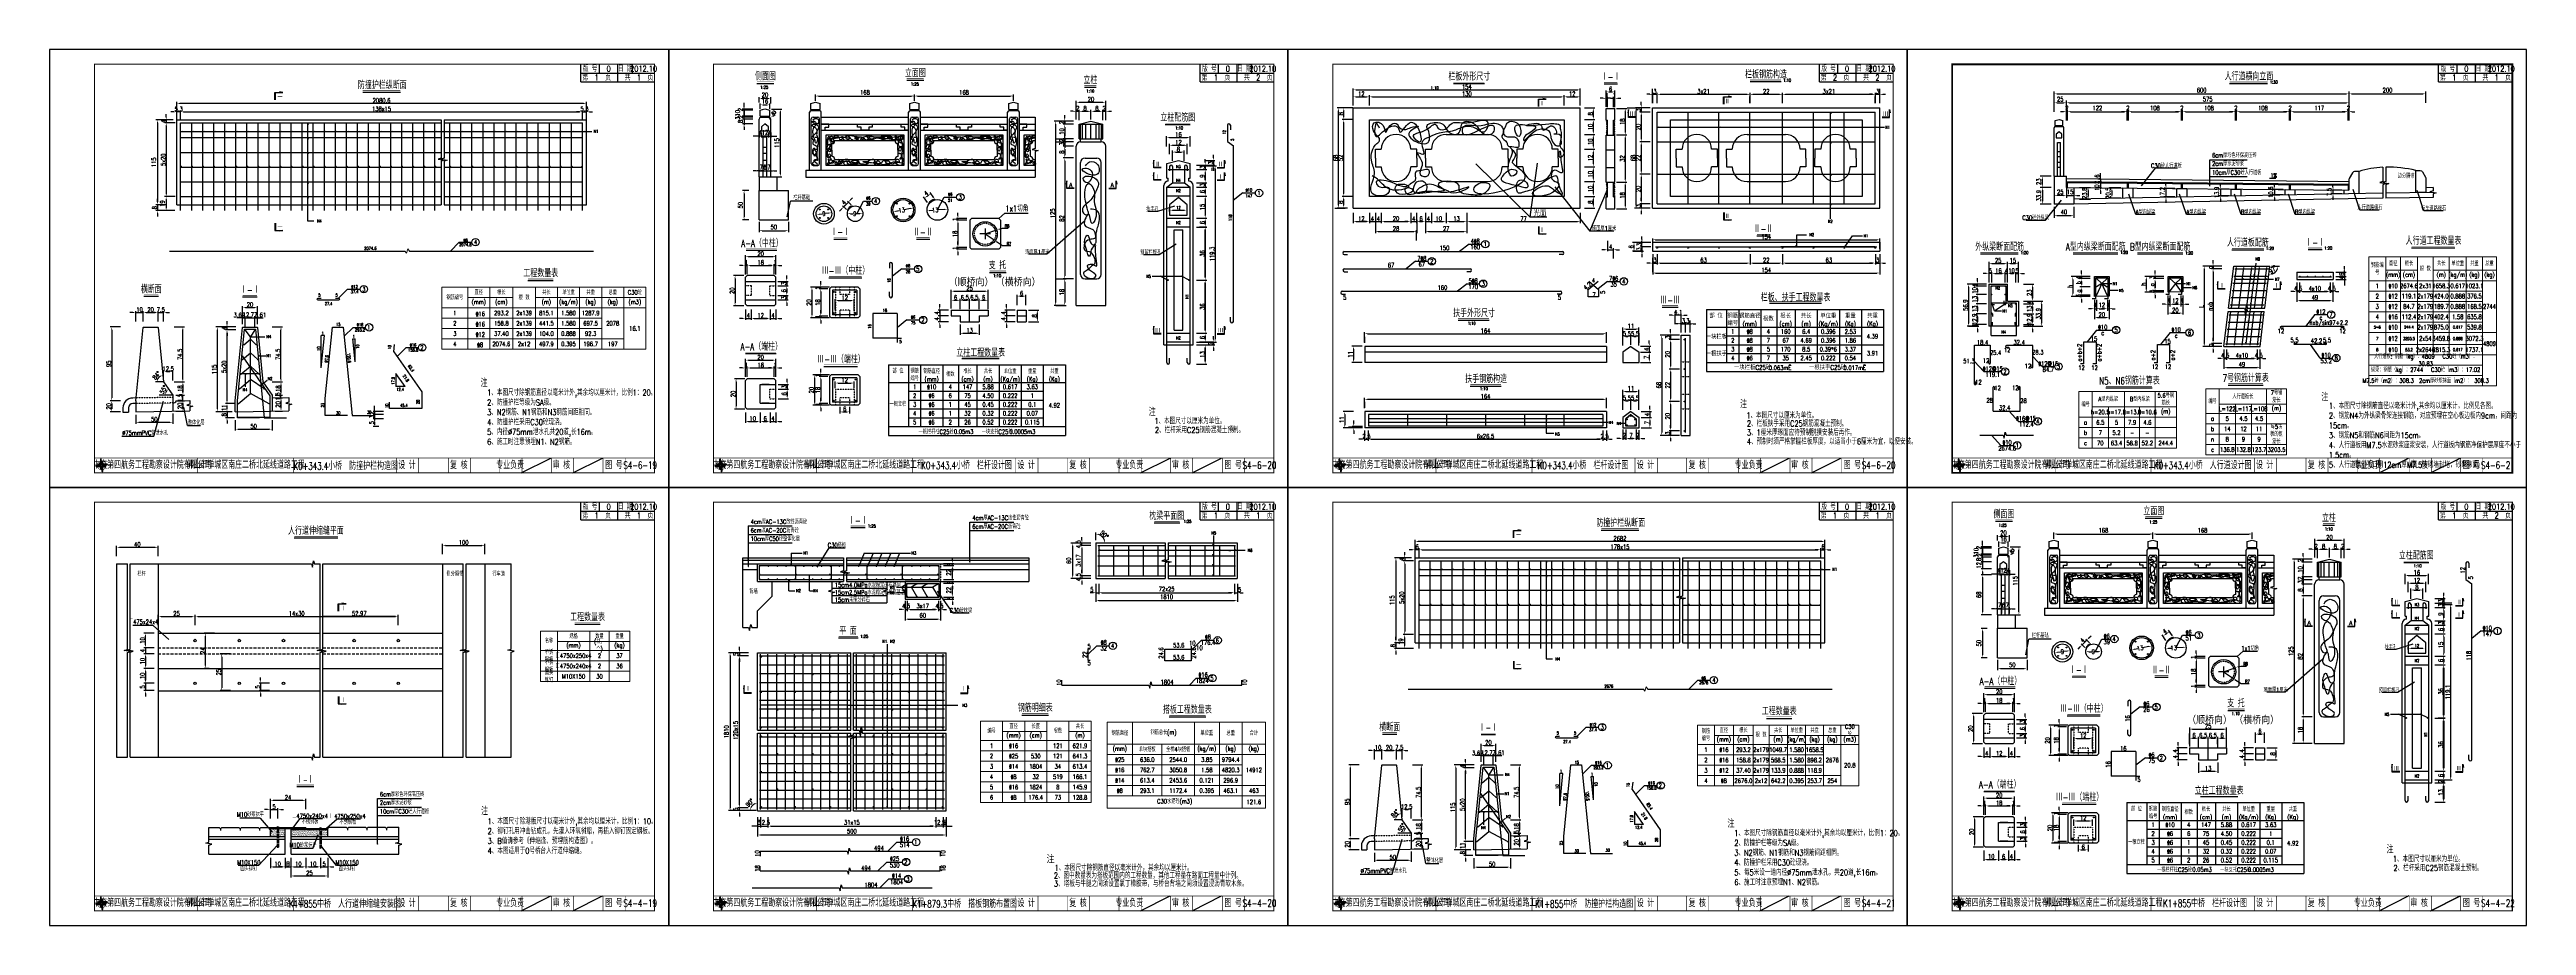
# Model space of a CAD drawing. Header units: millimetres. Extents: x -51 to 12129, y -1309 to -715.
# Drawn here: x 8349 to 10029, y -1309 to -715 of the extents above; entities that cross this region are included whole.
import ezdxf
from ezdxf.enums import TextEntityAlignment as Align

# ---------------------------------------------------------------- set-up
doc = ezdxf.new("R2010")
doc.units = ezdxf.units.MM
doc.header["$LTSCALE"] = 0.25
doc.linetypes.add('DASHED2', pattern=[0.375, 0.25, -0.125])
doc.linetypes.add('HIDDEN', pattern=[0.375, 0.25, -0.125])
for name, color, linetype in [('0_YELLOW', 2, 'Continuous'), ('10', 1, 'Continuous'), ('DIMENSION', 2, 'Continuous'), ('YOLLOW', 7, 'Continuous'), ('图框', 7, 'Continuous'), ('尺寸标注', 2, 'Continuous'), ('文字', 7, 'Continuous'), ('文字字符', 7, 'Continuous'), ('标注', 4, 'Continuous'), ('次轮廓线', 7, 'Continuous'), ('粗虚线', 1, 'Continuous'), ('结构', 7, 'Continuous'), ('结构虚线', 6, 'HIDDEN'), ('表格', 7, 'Continuous'), ('轮廓线', 1, 'Continuous'), ('钢筋', 6, 'Continuous'), ('钢筋1', 3, 'Continuous'), ('钢筋2', 4, 'Continuous')]:
    doc.layers.add(name, color=color, linetype=linetype)
doc.layers.add('TEXT', color=7, linetype='Continuous', lineweight=18)
doc.layers.add('zhubase', color=7, linetype='Continuous', lineweight=0)
doc.styles.get("Standard").update_dxf_attribs({"font": 'simplex1.shx', "width": 0.7, "bigfont": 'hztxt.shx'})
doc.styles.add('TEXT', font='simplex1.shx', dxfattribs={"width": 0.7, "bigfont": 'hztxt.shx'})
doc.dimstyles.new('比例1：10', dxfattribs={"dimtxt": 3, "dimasz": 2, "dimexe": 1, "dimexo": 2, "dimgap": 0.5, "dimtad": 1, "dimzin": 13, "dimdsep": 46, "dimtxsty": 'Standard', "dimcen": -0.09, "dimclrd": 256, "dimclre": 256, "dimclrt": 7, "dimaunit": 1, "dimadec": 0, "dimazin": 0, "dimtfac": 0.0005, "dimtix": 1, "dimtmove": 2, "dimatfit": 0, "dimldrblk": 'DIM', "dimfxl": 0, "dimtolj": 1, "dimtzin": 13, "dimarcsym": 0})
doc.dimstyles.new('比例1：20', dxfattribs={"dimtxt": 3, "dimasz": 2, "dimexe": 1, "dimexo": 2, "dimgap": 0.5, "dimtad": 1, "dimlfac": 2, "dimzin": 13, "dimdsep": 46, "dimtxsty": 'Standard', "dimcen": -0.09, "dimclrd": 256, "dimclre": 256, "dimclrt": 7, "dimaunit": 1, "dimadec": 0, "dimazin": 0, "dimtfac": 0.0005, "dimtix": 1, "dimtmove": 2, "dimatfit": 3, "dimldrblk": 'DIM', "dimfxl": 0, "dimtolj": 1, "dimtzin": 13, "dimarcsym": 0})
doc.dimstyles.new('比例1：25', dxfattribs={"dimtxt": 3, "dimasz": 2, "dimexe": 1, "dimexo": 1, "dimgap": 1, "dimtad": 1, "dimdec": 1, "dimlfac": 2.5, "dimzin": 9, "dimdsep": 46, "dimtxsty": 'Standard', "dimcen": -0.09, "dimclrd": 4, "dimclre": 4, "dimclrt": 7, "dimaunit": 1, "dimadec": 0, "dimazin": 0, "dimtfac": 0.0005, "dimtdec": 1, "dimtix": 1, "dimtmove": 2, "dimatfit": 3, "dimfxl": 0, "dimtolj": 1, "dimtzin": 13, "dimarcsym": 0})
doc.dimstyles.new('比例1：30', dxfattribs={"dimscale": 0, "dimtxt": 3, "dimasz": 2, "dimexe": 1.5, "dimexo": 1, "dimgap": 1, "dimtad": 1, "dimdec": 1, "dimlfac": 3, "dimzin": 13, "dimdsep": 46, "dimtxsty": 'Standard', "dimcen": -0.09, "dimclrd": 256, "dimclre": 256, "dimclrt": 7, "dimaunit": 1, "dimadec": 0, "dimazin": 0, "dimtfac": 0.0005, "dimtdec": 1, "dimtix": 1, "dimtmove": 2, "dimatfit": 3, "dimldrblk": 'DIM', "dimfxl": 0, "dimtolj": 1, "dimtzin": 13, "dimarcsym": 0})
doc.dimstyles.new('比例：1：10', dxfattribs={"dimscale": 0, "dimtxt": 3, "dimasz": 2, "dimexe": 1, "dimexo": 1, "dimgap": 0.5, "dimtad": 1, "dimdec": 1, "dimzin": 9, "dimdsep": 46, "dimtxsty": 'Standard', "dimcen": 0.5, "dimclrd": 256, "dimclre": 256, "dimclrt": 256, "dimadec": 1, "dimazin": 2, "dimtfac": 1, "dimtdec": 1, "dimtix": 1, "dimtmove": 2, "dimatfit": 3, "dimfxl": 0, "dimtolj": 1, "dimtzin": 0, "dimlwd": -1, "dimlwe": -1, "dimarcsym": 0})
pattern_1 = [(45, (6268.0105, 648.312), (-0.8980256, 0.8980256), [])]

# ---------------------------------------------------------------- blocks, each defined once
blk = doc.blocks.new('*D541')
at = {"layer": 'Defpoints', "color": 0, "linetype": 'Continuous'}
for p in [(8428.5, -764.4), (8435.1, -762.4), (8436.6, -764.4)]:
    blk.add_point(p, dxfattribs=at)
at = {"layer": '标注', "linetype": 'Continuous', "lineweight": -2}
for p, q in [((8433.1, -762.4), (8427.5, -762.4)), ((8434.5, -764.4), (8427.5, -764.4)), ((8428.5, -760.4), (8428.5, -758.4)), ((8428.5, -762.4), (8428.5, -764.4)), ((8428.5, -766.4), (8428.5, -768.4))]:
    blk.add_line(p, q, dxfattribs=at)
at = {"layer": '标注', "linetype": 'Continuous'}
for points in [[(8428.1, -760.4), (8428.8, -760.4), (8428.5, -762.4)], [(8428.1, -766.4), (8428.8, -766.4), (8428.5, -764.4)]]:
    blk.add_solid(points, dxfattribs=at)
at = {"layer": '标注', "color": 7, "linetype": 'Continuous', "insert": (8426.5, -763.4), "char_height": 3, "attachment_point": 5, "rotation": 90}
blk.add_mtext('\\A1;4', dxfattribs=at)
blk = doc.blocks.new('DIM')
blk.add_lwpolyline([(-1, -0.1, 0.2, 0, 0), (0, 0, 0, 0, 0)], format="xyseb")
blk = doc.blocks.new('*D542')
at = {"layer": 'Defpoints', "color": 0, "linetype": 'Continuous'}
for p in [(8438.2, -764.4), (8428.5, -814.4), (8438.2, -814.4)]:
    blk.add_point(p, dxfattribs=at)
at = {"layer": '标注', "linetype": 'Continuous', "lineweight": -2}
for p, q in [((8434.5, -764.4), (8427.5, -764.4)), ((8428.5, -766.4), (8428.5, -812.4)), ((8434.5, -814.4), (8427.5, -814.4))]:
    blk.add_line(p, q, dxfattribs=at)
at = {"layer": '标注', "linetype": 'Continuous'}
for points in [[(8428.1, -766.4), (8428.8, -766.4), (8428.5, -764.4)], [(8428.1, -812.4), (8428.8, -812.4), (8428.5, -814.4)]]:
    blk.add_solid(points, dxfattribs=at)
at = {"layer": '标注', "color": 7, "linetype": 'Continuous', "insert": (8426.5, -789.4), "char_height": 3, "attachment_point": 5, "rotation": 90}
blk.add_mtext('\\A1;5x20', dxfattribs=at)
blk = doc.blocks.new('*D543')
at = {"layer": 'Defpoints', "color": 0, "linetype": 'Continuous'}
for p in [(8426, -819.9), (8422.5, -823.9), (8433.6, -823.9)]:
    blk.add_point(p, dxfattribs=at)
at = {"layer": '标注', "linetype": 'Continuous', "lineweight": -2}
for p, q in [((8424, -819.9), (8421.5, -819.9)), ((8422.5, -817.9), (8422.5, -815.9)), ((8422.5, -819.9), (8422.5, -823.9)), ((8428.5, -823.9), (8421.5, -823.9)), ((8422.5, -825.9), (8422.5, -827.9))]:
    blk.add_line(p, q, dxfattribs=at)
at = {"layer": '标注', "linetype": 'Continuous'}
for points in [[(8422.2, -817.9), (8422.9, -817.9), (8422.5, -819.9)], [(8422.2, -825.9), (8422.9, -825.9), (8422.5, -823.9)]]:
    blk.add_solid(points, dxfattribs=at)
at = {"layer": '标注', "color": 7, "linetype": 'Continuous', "insert": (8420.5, -821.9), "char_height": 3, "attachment_point": 5, "rotation": 90}
blk.add_mtext('\\A1;8', dxfattribs=at)
blk = doc.blocks.new('*D544')
at = {"layer": 'Defpoints', "color": 0, "linetype": 'Continuous'}
for p in [(8435.6, -756.9), (8435.6, -764.4), (8438.2, -764.4)]:
    blk.add_point(p, dxfattribs=at)
at = {"layer": '标注', "linetype": 'Continuous', "lineweight": -2}
for p, q in [((8435.6, -762.4), (8435.6, -755.9)), ((8438.2, -762.4), (8438.2, -755.9)), ((8433.6, -756.9), (8431.6, -756.9)), ((8438.2, -756.9), (8435.6, -756.9)), ((8440.2, -756.9), (8442.2, -756.9))]:
    blk.add_line(p, q, dxfattribs=at)
at = {"layer": '标注', "linetype": 'Continuous'}
for points in [[(8433.6, -756.6), (8433.6, -757.2), (8435.6, -756.9)], [(8440.2, -756.6), (8440.2, -757.2), (8438.2, -756.9)]]:
    blk.add_solid(points, dxfattribs=at)
at = {"layer": '标注', "color": 7, "linetype": 'Continuous', "insert": (8436.9, -754.9), "char_height": 3, "attachment_point": 5}
blk.add_mtext('\\A1;5.3', dxfattribs=at)
blk = doc.blocks.new('*D545')
at = {"layer": 'Defpoints', "color": 0, "linetype": 'Continuous'}
for p in [(8710.8, -764.4), (8713.5, -756.9), (8713.5, -764.4)]:
    blk.add_point(p, dxfattribs=at)
at = {"layer": '标注', "linetype": 'Continuous', "lineweight": -2}
for p, q in [((8710.8, -762.4), (8710.8, -755.9)), ((8713.5, -762.4), (8713.5, -755.9)), ((8708.8, -756.9), (8706.8, -756.9)), ((8710.8, -756.9), (8713.5, -756.9)), ((8715.5, -756.9), (8717.5, -756.9))]:
    blk.add_line(p, q, dxfattribs=at)
at = {"layer": '标注', "linetype": 'Continuous'}
for points in [[(8708.8, -756.6), (8708.8, -757.2), (8710.8, -756.9)], [(8715.5, -756.6), (8715.5, -757.2), (8713.5, -756.9)]]:
    blk.add_solid(points, dxfattribs=at)
at = {"layer": '标注', "color": 7, "linetype": 'Continuous', "insert": (8712.2, -754.9), "char_height": 3, "attachment_point": 5}
blk.add_mtext('\\A1;5.3', dxfattribs=at)
blk = doc.blocks.new('*D546')
at = {"layer": 'Defpoints', "color": 0, "linetype": 'Continuous'}
for p in [(8438.2, -764.4), (8710.8, -756.9), (8710.8, -764.4)]:
    blk.add_point(p, dxfattribs=at)
at = {"layer": '标注', "linetype": 'Continuous', "lineweight": -2}
for p, q in [((8438.2, -762.4), (8438.2, -755.9)), ((8710.8, -762.4), (8710.8, -755.9)), ((8440.2, -756.9), (8708.8, -756.9))]:
    blk.add_line(p, q, dxfattribs=at)
at = {"layer": '标注', "linetype": 'Continuous'}
for points in [[(8440.2, -756.6), (8440.2, -757.2), (8438.2, -756.9)], [(8708.8, -756.6), (8708.8, -757.2), (8710.8, -756.9)]]:
    blk.add_solid(points, dxfattribs=at)
at = {"layer": '标注', "color": 7, "linetype": 'Continuous', "insert": (8574.5, -754.9), "char_height": 3, "attachment_point": 5}
blk.add_mtext('\\A1;138x15', dxfattribs=at)
blk = doc.blocks.new('*D547')
at = {"layer": 'Defpoints', "color": 0, "linetype": 'Continuous'}
for p in [(8435.6, -751.2), (8435.6, -762.4), (8713.5, -762.4)]:
    blk.add_point(p, dxfattribs=at)
at = {"layer": '标注', "linetype": 'Continuous', "lineweight": -2}
for p, q in [((8435.6, -757.2), (8435.6, -750.2)), ((8711.5, -751.2), (8437.6, -751.2)), ((8713.5, -757.2), (8713.5, -750.2))]:
    blk.add_line(p, q, dxfattribs=at)
at = {"layer": '标注', "linetype": 'Continuous'}
for points in [[(8437.6, -750.9), (8437.6, -751.6), (8435.6, -751.2)], [(8711.5, -750.9), (8711.5, -751.6), (8713.5, -751.2)]]:
    blk.add_solid(points, dxfattribs=at)
at = {"layer": '标注', "color": 7, "linetype": 'Continuous', "insert": (8574.5, -749.2), "char_height": 3, "attachment_point": 5}
blk.add_mtext('\\A1;2080.6', dxfattribs=at)
blk = doc.blocks.new('*D607')
at = {"layer": 'Defpoints', "color": 0}
for p in [(8426.7, -940.1), (8423.8, -949.1), (8428.1, -947.5), (8432.9, -949.1), (8432.9, -949.1)]:
    blk.add_point(p, dxfattribs=at)
at = {"layer": '标注', "lineweight": -2}
blk.add_arc((8432.9, -949.1), 5.11, 147.3689, 157.409, dxfattribs=at)
at = {"layer": '标注'}
for points in [[(8428.5, -947.2), (8427.9, -947), (8427.8, -949.1)], [(8428.4, -946.1), (8428.8, -946.6), (8430, -944.9)]]:
    blk.add_solid(points, dxfattribs=at)
at = {"layer": '标注', "color": 7, "insert": (8426.6, -945.3), "char_height": 3, "attachment_point": 5, "rotation": 58.792}
blk.add_mtext('\\A1;55°', dxfattribs=at)
blk = doc.blocks.new('*D548')
at = {"layer": 'Defpoints', "color": 0}
for p in [(8412.9, -893), (8412.9, -902.8), (8407.9, -952.8)]:
    blk.add_point(p, dxfattribs=at)
at = {"layer": '标注', "lineweight": -2}
for p, q in [((8405.9, -893), (8403.9, -893)), ((8407.9, -899), (8407.9, -892)), ((8407.9, -893), (8412.9, -893)), ((8412.9, -899), (8412.9, -892)), ((8414.9, -893), (8416.9, -893))]:
    blk.add_line(p, q, dxfattribs=at)
at = {"layer": '标注'}
for points in [[(8405.9, -892.6), (8405.9, -893.3), (8407.9, -893)], [(8414.9, -892.6), (8414.9, -893.3), (8412.9, -893)]]:
    blk.add_solid(points, dxfattribs=at)
at = {"layer": '标注', "color": 7, "insert": (8410.4, -891), "char_height": 3, "attachment_point": 5}
blk.add_mtext('\\A1;10', dxfattribs=at)
blk = doc.blocks.new('*D549')
at = {"layer": 'Defpoints', "color": 0}
for p in [(8412.9, -902.8), (8422.9, -893), (8422.9, -902.8)]:
    blk.add_point(p, dxfattribs=at)
at = {"layer": '标注', "lineweight": -2}
for p, q in [((8412.9, -899), (8412.9, -892)), ((8414.9, -893), (8420.9, -893)), ((8422.9, -899), (8422.9, -892))]:
    blk.add_line(p, q, dxfattribs=at)
at = {"layer": '标注'}
for points in [[(8414.9, -892.6), (8414.9, -893.3), (8412.9, -893)], [(8420.9, -892.6), (8420.9, -893.3), (8422.9, -893)]]:
    blk.add_solid(points, dxfattribs=at)
at = {"layer": '标注', "color": 7, "insert": (8417.9, -891), "char_height": 3, "attachment_point": 5}
blk.add_mtext('\\A1;20', dxfattribs=at)
blk = doc.blocks.new('*D550')
at = {"layer": 'Defpoints', "color": 0}
for p in [(8422.9, -902.8), (8426.7, -893), (8426.7, -940.1)]:
    blk.add_point(p, dxfattribs=at)
at = {"layer": '标注', "lineweight": -2}
for p, q in [((8420.9, -893), (8418.9, -893)), ((8422.9, -899), (8422.9, -892)), ((8422.9, -893), (8426.7, -893)), ((8426.7, -899), (8426.7, -892)), ((8428.7, -893), (8430.7, -893))]:
    blk.add_line(p, q, dxfattribs=at)
at = {"layer": '标注'}
for points in [[(8420.9, -892.6), (8420.9, -893.3), (8422.9, -893)], [(8428.7, -892.6), (8428.7, -893.3), (8426.7, -893)]]:
    blk.add_solid(points, dxfattribs=at)
at = {"layer": '标注', "color": 7, "insert": (8424.8, -891), "char_height": 3, "attachment_point": 5}
blk.add_mtext('\\A1;7.5', dxfattribs=at)
blk = doc.blocks.new('*D608')
at = {"layer": 'Defpoints', "color": 0}
for p in [(8426.7, -940.1), (8432.9, -933.1), (8432.9, -949.1)]:
    blk.add_point(p, dxfattribs=at)
at = {"layer": '标注', "lineweight": -2}
for p, q in [((8426.7, -938.1), (8426.7, -932.1)), ((8428.7, -933.1), (8430.9, -933.1)), ((8432.9, -939.1), (8432.9, -932.1))]:
    blk.add_line(p, q, dxfattribs=at)
at = {"layer": '标注'}
for points in [[(8428.7, -932.8), (8428.7, -933.4), (8426.7, -933.1)], [(8430.9, -932.8), (8430.9, -933.4), (8432.9, -933.1)]]:
    blk.add_solid(points, dxfattribs=at)
at = {"layer": '标注', "color": 7, "insert": (8429.8, -931.1), "char_height": 3, "attachment_point": 5}
blk.add_mtext('\\A1;12.5', dxfattribs=at)
blk = doc.blocks.new('*D609')
at = {"layer": 'Defpoints', "color": 0}
for p in [(8432.9, -949.1), (8432.9, -952.8), (8439.8, -949.1)]:
    blk.add_point(p, dxfattribs=at)
at = {"layer": '标注', "lineweight": -2}
for p, q in [((8434.9, -949.1), (8440.8, -949.1)), ((8434.9, -952.8), (8440.8, -952.8)), ((8439.8, -947.1), (8439.8, -945.1)), ((8439.8, -952.8), (8439.8, -949.1)), ((8439.8, -954.8), (8439.8, -956.8))]:
    blk.add_line(p, q, dxfattribs=at)
at = {"layer": '标注'}
for points in [[(8439.4, -947.1), (8440.1, -947.1), (8439.8, -949.1)], [(8439.4, -954.8), (8440.1, -954.8), (8439.8, -952.8)]]:
    blk.add_solid(points, dxfattribs=at)
at = {"layer": '标注', "color": 7, "insert": (8437.8, -950.9), "char_height": 3, "attachment_point": 5, "rotation": 90}
blk.add_mtext('\\A1;1.5', dxfattribs=at)
blk = doc.blocks.new('*D610')
at = {"layer": 'Defpoints', "color": 0}
for p in [(8426.7, -940.1), (8432.9, -949.1), (8439.8, -949.1)]:
    blk.add_point(p, dxfattribs=at)
at = {"layer": '标注', "lineweight": -2}
for p, q in [((8433.8, -940.1), (8440.8, -940.1)), ((8434.9, -949.1), (8440.8, -949.1)), ((8439.8, -942.1), (8439.8, -947.1))]:
    blk.add_line(p, q, dxfattribs=at)
at = {"layer": '标注'}
for points in [[(8439.4, -942.1), (8440.1, -942.1), (8439.8, -940.1)], [(8439.4, -947.1), (8440.1, -947.1), (8439.8, -949.1)]]:
    blk.add_solid(points, dxfattribs=at)
at = {"layer": '标注', "color": 7, "insert": (8437.8, -944.6), "char_height": 3, "attachment_point": 5, "rotation": 90}
blk.add_mtext('\\A1;18', dxfattribs=at)
blk = doc.blocks.new('*D551')
at = {"layer": 'Defpoints', "color": 0}
for p in [(8422.9, -902.8), (8439.8, -902.8), (8426.7, -940.1)]:
    blk.add_point(p, dxfattribs=at)
at = {"layer": '标注', "lineweight": -2}
for p, q in [((8433.8, -902.8), (8440.8, -902.8)), ((8439.8, -938.1), (8439.8, -904.8)), ((8433.8, -940.1), (8440.8, -940.1))]:
    blk.add_line(p, q, dxfattribs=at)
at = {"layer": '标注'}
for points in [[(8439.4, -904.8), (8440.1, -904.8), (8439.8, -902.8)], [(8439.4, -938.1), (8440.1, -938.1), (8439.8, -940.1)]]:
    blk.add_solid(points, dxfattribs=at)
at = {"layer": '标注', "color": 7, "insert": (8437.8, -921.4), "char_height": 3, "attachment_point": 5, "rotation": 90}
blk.add_mtext('\\A1;74.5', dxfattribs=at)
blk = doc.blocks.new('*D552')
at = {"layer": 'Defpoints', "color": 0}
for p in [(8412.9, -902.8), (8391.5, -952.8), (8407.1, -952.8)]:
    blk.add_point(p, dxfattribs=at)
at = {"layer": '标注', "lineweight": -2}
for p, q in [((8397.5, -902.8), (8390.5, -902.8)), ((8391.5, -904.8), (8391.5, -950.8)), ((8397.5, -952.8), (8390.5, -952.8))]:
    blk.add_line(p, q, dxfattribs=at)
at = {"layer": '标注'}
for points in [[(8391.2, -904.8), (8391.8, -904.8), (8391.5, -902.8)], [(8391.2, -950.8), (8391.8, -950.8), (8391.5, -952.8)]]:
    blk.add_solid(points, dxfattribs=at)
at = {"layer": '标注', "color": 7, "insert": (8389.5, -927.8), "char_height": 3, "attachment_point": 5, "rotation": 90}
blk.add_mtext('\\A1;95', dxfattribs=at)
blk = doc.blocks.new('*D553')
at = {"layer": 'Defpoints', "color": 0}
for p in [(8407.9, -960.3), (8432.9, -957.8), (8432.9, -967.4)]:
    blk.add_point(p, dxfattribs=at)
at = {"layer": '标注', "lineweight": -2}
for p, q in [((8407.9, -962.3), (8407.9, -968.4)), ((8409.9, -967.4), (8430.9, -967.4)), ((8432.9, -961.4), (8432.9, -968.4))]:
    blk.add_line(p, q, dxfattribs=at)
at = {"layer": '标注'}
for points in [[(8409.9, -967.1), (8409.9, -967.8), (8407.9, -967.4)], [(8430.9, -967.1), (8430.9, -967.8), (8432.9, -967.4)]]:
    blk.add_solid(points, dxfattribs=at)
at = {"layer": '标注', "color": 7, "insert": (8420.4, -965.4), "char_height": 3, "attachment_point": 5}
blk.add_mtext('\\A1;50', dxfattribs=at)
blk = doc.blocks.new('*D554')
at = {"layer": 'Defpoints', "color": 0}
for p in [(8407.9, -952.8), (8391.5, -960.3), (8407.9, -960.3)]:
    blk.add_point(p, dxfattribs=at)
at = {"layer": '标注', "lineweight": -2}
for p, q in [((8397.5, -952.8), (8390.5, -952.8)), ((8391.5, -954.8), (8391.5, -958.3)), ((8397.5, -960.3), (8390.5, -960.3))]:
    blk.add_line(p, q, dxfattribs=at)
at = {"layer": '标注'}
for points in [[(8391.2, -954.8), (8391.8, -954.8), (8391.5, -952.8)], [(8391.2, -958.3), (8391.8, -958.3), (8391.5, -960.3)]]:
    blk.add_solid(points, dxfattribs=at)
at = {"layer": '标注', "color": 7, "insert": (8389.5, -956.6), "char_height": 3, "attachment_point": 5, "rotation": 90}
blk.add_mtext('\\A1;20', dxfattribs=at)
blk = doc.blocks.new('*D555')
at = {"layer": 'Defpoints', "color": 0}
for p in [(8432.9, -952.8), (8432.9, -959.8), (8439.8, -959.8)]:
    blk.add_point(p, dxfattribs=at)
at = {"layer": '标注', "lineweight": -2}
for p, q in [((8434.9, -952.8), (8440.8, -952.8)), ((8439.8, -954.8), (8439.8, -957.8)), ((8434.9, -959.8), (8440.8, -959.8))]:
    blk.add_line(p, q, dxfattribs=at)
at = {"layer": '标注'}
for points in [[(8439.4, -954.8), (8440.1, -954.8), (8439.8, -952.8)], [(8439.4, -957.8), (8440.1, -957.8), (8439.8, -959.8)]]:
    blk.add_solid(points, dxfattribs=at)
at = {"layer": '标注', "color": 7, "insert": (8437.8, -956.3), "char_height": 3, "attachment_point": 5, "rotation": 90}
blk.add_mtext('\\A1;20', dxfattribs=at)
blk = doc.blocks.new('*D556')
at = {"layer": 'Defpoints', "color": 0}
for p in [(8422.9, -902.8), (8421.2, -940.1), (8424.2, -936.4), (8426.7, -940.1), (8426.7, -940.1)]:
    blk.add_point(p, dxfattribs=at)
at = {"layer": '标注', "lineweight": -2}
blk.add_arc((8426.7, -940.1), 4.45, 121.7168, 154.0319, dxfattribs=at)
at = {"layer": '标注'}
for points in [[(8423, -938.2), (8422.3, -938.1), (8422.2, -940.1)], [(8424.2, -936), (8424.4, -936.6), (8426.2, -935.6)]]:
    blk.add_solid(points, dxfattribs=at)
at = {"layer": '标注', "color": 7, "insert": (8421.9, -935.7), "char_height": 3, "attachment_point": 5, "rotation": 47.8743}
blk.add_mtext('\\A1;84°', dxfattribs=at)
blk = doc.blocks.new('*D611')
at = {"layer": 'Defpoints', "color": 0}
for p in [(8500.3, -949.1), (8500.3, -950.8), (8506.3, -949.1)]:
    blk.add_point(p, dxfattribs=at)
at = {"layer": '标注', "lineweight": -2}
for p, q in [((8502.3, -949.1), (8507.3, -949.1)), ((8502.3, -950.8), (8507.3, -950.8)), ((8506.3, -947.1), (8506.3, -945.1)), ((8506.3, -950.8), (8506.3, -949.1)), ((8506.3, -952.8), (8506.3, -954.8))]:
    blk.add_line(p, q, dxfattribs=at)
at = {"layer": '标注'}
for points in [[(8506, -947.1), (8506.7, -947.1), (8506.3, -949.1)], [(8506, -952.8), (8506.7, -952.8), (8506.3, -950.8)]]:
    blk.add_solid(points, dxfattribs=at)
at = {"layer": '标注', "color": 7, "insert": (8504.3, -949.9), "char_height": 3, "attachment_point": 5, "rotation": 90}
blk.add_mtext('\\A1;1.5', dxfattribs=at)
blk = doc.blocks.new('*D612')
at = {"layer": 'Defpoints', "color": 0}
for p in [(8494.1, -940.1), (8500.3, -949.1), (8506.3, -949.1)]:
    blk.add_point(p, dxfattribs=at)
at = {"layer": '标注', "lineweight": -2}
for p, q in [((8500.3, -940.1), (8507.3, -940.1)), ((8502.3, -949.1), (8507.3, -949.1)), ((8506.3, -942.1), (8506.3, -947.1))]:
    blk.add_line(p, q, dxfattribs=at)
at = {"layer": '标注'}
for points in [[(8506, -942.1), (8506.7, -942.1), (8506.3, -940.1)], [(8506, -947.1), (8506.7, -947.1), (8506.3, -949.1)]]:
    blk.add_solid(points, dxfattribs=at)
at = {"layer": '标注', "color": 7, "insert": (8504.3, -944.6), "char_height": 3, "attachment_point": 5, "rotation": 90}
blk.add_mtext('\\A1;18', dxfattribs=at)
blk = doc.blocks.new('*D557')
at = {"layer": 'Defpoints', "color": 0}
for p in [(8490.3, -902.8), (8506.3, -902.8), (8494.1, -940.1)]:
    blk.add_point(p, dxfattribs=at)
at = {"layer": '标注', "lineweight": -2}
for p, q in [((8500.3, -902.8), (8507.3, -902.8)), ((8506.3, -938.1), (8506.3, -904.8)), ((8500.3, -940.1), (8507.3, -940.1))]:
    blk.add_line(p, q, dxfattribs=at)
at = {"layer": '标注'}
for points in [[(8506, -904.8), (8506.7, -904.8), (8506.3, -902.8)], [(8506, -938.1), (8506.7, -938.1), (8506.3, -940.1)]]:
    blk.add_solid(points, dxfattribs=at)
at = {"layer": '标注', "color": 7, "insert": (8504.3, -921.4), "char_height": 3, "attachment_point": 5, "rotation": 90}
blk.add_mtext('\\A1;74.5', dxfattribs=at)
blk = doc.blocks.new('*D558')
at = {"layer": 'Defpoints', "color": 0}
for p in [(8475.3, -960.3), (8500.3, -957.8), (8500.3, -972.1)]:
    blk.add_point(p, dxfattribs=at)
at = {"layer": '标注', "lineweight": -2}
for p, q in [((8475.3, -966.1), (8475.3, -973.1)), ((8477.3, -972.1), (8498.3, -972.1)), ((8500.3, -966.1), (8500.3, -973.1))]:
    blk.add_line(p, q, dxfattribs=at)
at = {"layer": '标注'}
for points in [[(8477.3, -971.8), (8477.3, -972.4), (8475.3, -972.1)], [(8498.3, -971.8), (8498.3, -972.4), (8500.3, -972.1)]]:
    blk.add_solid(points, dxfattribs=at)
at = {"layer": '标注', "color": 7, "insert": (8487.8, -970.1), "char_height": 3, "attachment_point": 5}
blk.add_mtext('\\A1;50', dxfattribs=at)
blk = doc.blocks.new('*D559')
at = {"layer": 'Defpoints', "color": 0}
for p in [(8500.3, -950.8), (8500.3, -959.8), (8506.3, -959.8)]:
    blk.add_point(p, dxfattribs=at)
at = {"layer": '标注', "lineweight": -2}
for p, q in [((8502.3, -950.8), (8507.3, -950.8)), ((8506.3, -952.8), (8506.3, -957.8)), ((8502.3, -959.8), (8507.3, -959.8))]:
    blk.add_line(p, q, dxfattribs=at)
at = {"layer": '标注'}
for points in [[(8506, -952.8), (8506.7, -952.8), (8506.3, -950.8)], [(8506, -957.8), (8506.7, -957.8), (8506.3, -959.8)]]:
    blk.add_solid(points, dxfattribs=at)
at = {"layer": '标注', "color": 7, "insert": (8504.3, -955.3), "char_height": 3, "attachment_point": 5, "rotation": 90}
blk.add_mtext('\\A1;20', dxfattribs=at)
blk = doc.blocks.new('*D560')
at = {"layer": 'Defpoints', "color": 0}
for p in [(8469.7, -954.8), (8476.8, -954.8), (8475.3, -960.3)]:
    blk.add_point(p, dxfattribs=at)
at = {"layer": '标注', "lineweight": -2}
for p, q in [((8474.8, -954.8), (8468.7, -954.8)), ((8469.7, -958.3), (8469.7, -956.8)), ((8473.3, -960.3), (8468.7, -960.3))]:
    blk.add_line(p, q, dxfattribs=at)
at = {"layer": '标注'}
for points in [[(8469.4, -956.8), (8470, -956.8), (8469.7, -954.8)], [(8469.4, -958.3), (8470, -958.3), (8469.7, -960.3)]]:
    blk.add_solid(points, dxfattribs=at)
at = {"layer": '标注', "color": 7, "insert": (8467.7, -957.6), "char_height": 3, "attachment_point": 5, "rotation": 90}
blk.add_mtext('\\A1;11', dxfattribs=at)
blk = doc.blocks.new('*D524')
at = {"layer": 'Defpoints', "color": 0}
for p in [(8469.7, -904.8), (8481.6, -904.8), (8476.8, -954.8)]:
    blk.add_point(p, dxfattribs=at)
at = {"layer": '标注', "lineweight": -2}
for p, q in [((8475.7, -904.8), (8468.7, -904.8)), ((8469.7, -952.8), (8469.7, -906.8)), ((8474.8, -954.8), (8468.7, -954.8))]:
    blk.add_line(p, q, dxfattribs=at)
at = {"layer": '标注'}
for points in [[(8469.4, -906.8), (8470, -906.8), (8469.7, -904.8)], [(8469.4, -952.8), (8470, -952.8), (8469.7, -954.8)]]:
    blk.add_solid(points, dxfattribs=at)
at = {"layer": '标注', "color": 7, "insert": (8467.7, -929.8), "char_height": 3, "attachment_point": 5, "rotation": 90}
blk.add_mtext('\\A1;5x20', dxfattribs=at)
blk = doc.blocks.new('*D525')
at = {"layer": 'Defpoints', "color": 0}
for p in [(8469.7, -902.8), (8481.6, -902.8), (8481.6, -904.8)]:
    blk.add_point(p, dxfattribs=at)
at = {"layer": '标注', "lineweight": -2}
for p, q in [((8475.7, -902.8), (8468.7, -902.8)), ((8475.7, -904.8), (8468.7, -904.8)), ((8469.7, -900.8), (8469.7, -898.8)), ((8469.7, -904.8), (8469.7, -902.8)), ((8469.7, -906.8), (8469.7, -908.8))]:
    blk.add_line(p, q, dxfattribs=at)
at = {"layer": '标注'}
for points in [[(8469.4, -900.8), (8470, -900.8), (8469.7, -902.8)], [(8469.4, -906.8), (8470, -906.8), (8469.7, -904.8)]]:
    blk.add_solid(points, dxfattribs=at)
at = {"layer": '标注', "color": 7, "insert": (8467.7, -903.8), "char_height": 3, "attachment_point": 5, "rotation": 90}
blk.add_mtext('\\A1;4', dxfattribs=at)
blk = doc.blocks.new('*D526')
at = {"layer": 'Defpoints', "color": 0}
for p in [(8481.6, -902.8), (8463.1, -960.3), (8473.3, -960.3)]:
    blk.add_point(p, dxfattribs=at)
at = {"layer": '标注', "lineweight": -2}
for p, q in [((8469.1, -902.8), (8462.1, -902.8)), ((8463.1, -904.8), (8463.1, -958.3)), ((8469.1, -960.3), (8462.1, -960.3))]:
    blk.add_line(p, q, dxfattribs=at)
at = {"layer": '标注'}
for points in [[(8462.8, -904.8), (8463.4, -904.8), (8463.1, -902.8)], [(8462.8, -958.3), (8463.4, -958.3), (8463.1, -960.3)]]:
    blk.add_solid(points, dxfattribs=at)
at = {"layer": '标注', "color": 7, "insert": (8461.1, -931.6), "char_height": 3, "attachment_point": 5, "rotation": 90}
blk.add_mtext('\\A1;115', dxfattribs=at)
blk = doc.blocks.new('*D527')
at = {"layer": 'Defpoints', "color": 0}
for p in [(8469.7, -964.3), (8475.3, -960.3), (8476.8, -964.3)]:
    blk.add_point(p, dxfattribs=at)
at = {"layer": '标注', "lineweight": -2}
for p, q in [((8469.7, -958.3), (8469.7, -956.3)), ((8473.3, -960.3), (8468.7, -960.3)), ((8474.8, -964.3), (8468.7, -964.3)), ((8469.7, -960.3), (8469.7, -964.3)), ((8469.7, -966.3), (8469.7, -968.3))]:
    blk.add_line(p, q, dxfattribs=at)
at = {"layer": '标注'}
for points in [[(8469.4, -958.3), (8470, -958.3), (8469.7, -960.3)], [(8469.4, -966.3), (8470, -966.3), (8469.7, -964.3)]]:
    blk.add_solid(points, dxfattribs=at)
at = {"layer": '标注', "color": 7, "insert": (8467.7, -962.3), "char_height": 3, "attachment_point": 5, "rotation": 90}
blk.add_mtext('\\A1;8', dxfattribs=at)
blk = doc.blocks.new('*D528')
at = {"layer": 'Defpoints', "color": 0}
for p in [(8480.3, -902.8), (8482.1, -896.5), (8482.1, -904.8)]:
    blk.add_point(p, dxfattribs=at)
at = {"layer": '标注', "lineweight": -2}
for p, q in [((8478.3, -896.5), (8476.3, -896.5)), ((8480.3, -900.8), (8480.3, -895.5)), ((8480.3, -896.5), (8482.1, -896.5)), ((8482.1, -902.5), (8482.1, -895.5)), ((8484.1, -896.5), (8486.1, -896.5))]:
    blk.add_line(p, q, dxfattribs=at)
at = {"layer": '标注'}
for points in [[(8478.3, -896.1), (8478.3, -896.8), (8480.3, -896.5)], [(8484.1, -896.1), (8484.1, -896.8), (8482.1, -896.5)]]:
    blk.add_solid(points, dxfattribs=at)
at = {"layer": '标注', "color": 7, "insert": (8478, -894.7), "char_height": 3, "attachment_point": 5}
blk.add_mtext('\\A1;3.62', dxfattribs=at)
blk = doc.blocks.new('*D529')
at = {"layer": 'Defpoints', "color": 0}
for p in [(8482.1, -904.8), (8488.5, -896.5), (8488.5, -904.8)]:
    blk.add_point(p, dxfattribs=at)
at = {"layer": '标注', "lineweight": -2}
for p, q in [((8480.1, -896.5), (8478.1, -896.5)), ((8482.1, -902.5), (8482.1, -895.5)), ((8482.1, -896.5), (8488.5, -896.5)), ((8488.5, -902.5), (8488.5, -895.5)), ((8490.5, -896.5), (8492.5, -896.5))]:
    blk.add_line(p, q, dxfattribs=at)
at = {"layer": '标注'}
for points in [[(8480.1, -896.1), (8480.1, -896.8), (8482.1, -896.5)], [(8490.5, -896.1), (8490.5, -896.8), (8488.5, -896.5)]]:
    blk.add_solid(points, dxfattribs=at)
at = {"layer": '标注', "color": 7, "insert": (8485.3, -894.5), "char_height": 3, "attachment_point": 5}
blk.add_mtext('\\A1;12.77', dxfattribs=at)
blk = doc.blocks.new('*D530')
at = {"layer": 'Defpoints', "color": 0}
for p in [(8488.5, -904.8), (8490.3, -896.5), (8490.3, -902.8)]:
    blk.add_point(p, dxfattribs=at)
at = {"layer": '标注', "lineweight": -2}
for p, q in [((8486.5, -896.5), (8484.5, -896.5)), ((8488.5, -902.5), (8488.5, -895.5)), ((8488.5, -896.5), (8490.3, -896.5)), ((8490.3, -900.8), (8490.3, -895.5)), ((8492.3, -896.5), (8494.3, -896.5))]:
    blk.add_line(p, q, dxfattribs=at)
at = {"layer": '标注'}
for points in [[(8486.5, -896.1), (8486.5, -896.8), (8488.5, -896.5)], [(8492.3, -896.1), (8492.3, -896.8), (8490.3, -896.5)]]:
    blk.add_solid(points, dxfattribs=at)
at = {"layer": '标注', "color": 7, "insert": (8492.4, -894.6), "char_height": 3, "attachment_point": 5}
blk.add_mtext('\\A1;3.61', dxfattribs=at)
blk = doc.blocks.new('*D531')
at = {"layer": 'Defpoints', "color": 0}
for p in [(8490.3, -889.6), (8480.3, -902.8), (8490.3, -902.8)]:
    blk.add_point(p, dxfattribs=at)
at = {"layer": '标注', "lineweight": -2}
for p, q in [((8480.3, -895.6), (8480.3, -888.6)), ((8482.3, -889.6), (8488.3, -889.6)), ((8490.3, -895.6), (8490.3, -888.6))]:
    blk.add_line(p, q, dxfattribs=at)
at = {"layer": '标注'}
for points in [[(8482.3, -889.2), (8482.3, -889.9), (8480.3, -889.6)], [(8488.3, -889.2), (8488.3, -889.9), (8490.3, -889.6)]]:
    blk.add_solid(points, dxfattribs=at)
at = {"layer": '标注', "color": 7, "insert": (8485.3, -887.6), "char_height": 3, "attachment_point": 5}
blk.add_mtext('\\A1;20', dxfattribs=at)
blk = doc.blocks.new('*D568')
at = {"layer": 'Defpoints', "color": 0, "linetype": 'Continuous'}
for p in [(8868.8, -750.4), (8936, -746.2), (8936, -750.4)]:
    blk.add_point(p, dxfattribs=at)
at = {"layer": '标注', "color": 4, "linetype": 'Continuous', "lineweight": -2}
for p, q in [((8868.8, -749.4), (8868.8, -745.2)), ((8870.8, -746.2), (8934, -746.2)), ((8936, -749.4), (8936, -745.2))]:
    blk.add_line(p, q, dxfattribs=at)
at = {"layer": '标注', "color": 4, "linetype": 'Continuous'}
for points in [[(8870.8, -745.8), (8870.8, -746.5), (8868.8, -746.2)], [(8934, -745.8), (8934, -746.5), (8936, -746.2)]]:
    blk.add_solid(points, dxfattribs=at)
at = {"layer": '标注', "color": 7, "linetype": 'Continuous', "insert": (8902.4, -743.7), "char_height": 3, "attachment_point": 5}
blk.add_mtext('\\A1;168', dxfattribs=at)
blk = doc.blocks.new('*D569')
at = {"layer": 'Defpoints', "color": 0, "linetype": 'Continuous'}
for p in [(8936, -750.4), (9003.2, -746.2), (9003.2, -750.4)]:
    blk.add_point(p, dxfattribs=at)
at = {"layer": '标注', "color": 4, "linetype": 'Continuous', "lineweight": -2}
for p, q in [((8936, -749.4), (8936, -745.2)), ((8938, -746.2), (9001.2, -746.2)), ((9003.2, -749.4), (9003.2, -745.2))]:
    blk.add_line(p, q, dxfattribs=at)
at = {"layer": '标注', "color": 4, "linetype": 'Continuous'}
for points in [[(8938, -745.8), (8938, -746.5), (8936, -746.2)], [(9001.2, -745.8), (9001.2, -746.5), (9003.2, -746.2)]]:
    blk.add_solid(points, dxfattribs=at)
at = {"layer": '标注', "color": 7, "linetype": 'Continuous', "insert": (8969.6, -743.7), "char_height": 3, "attachment_point": 5}
blk.add_mtext('\\A1;168', dxfattribs=at)
blk = doc.blocks.new('*D570')
at = {"layer": 'Defpoints', "color": 0, "linetype": 'Continuous'}
for p in [(8834.6, -755), (8845.1, -755), (8841.8, -801)]:
    blk.add_point(p, dxfattribs=at)
at = {"layer": '标注', "color": 4, "linetype": 'Continuous', "lineweight": -2}
for p, q in [((8839.1, -755), (8846.1, -755)), ((8845.1, -799), (8845.1, -757)), ((8842.8, -801), (8846.1, -801))]:
    blk.add_line(p, q, dxfattribs=at)
at = {"layer": '标注', "color": 4, "linetype": 'Continuous'}
for points in [[(8844.8, -757), (8845.4, -757), (8845.1, -755)], [(8844.8, -799), (8845.4, -799), (8845.1, -801)]]:
    blk.add_solid(points, dxfattribs=at)
at = {"layer": '标注', "color": 7, "linetype": 'Continuous', "insert": (8842.6, -778), "char_height": 3, "attachment_point": 5, "rotation": 90}
blk.add_mtext('\\A1;115', dxfattribs=at)
blk = doc.blocks.new('*D571')
at = {"layer": 'Defpoints', "color": 0, "linetype": 'Continuous'}
for p in [(8830.6, -801), (8833.4, -796.9), (8833.4, -801)]:
    blk.add_point(p, dxfattribs=at)
at = {"layer": '标注', "color": 4, "linetype": 'Continuous', "lineweight": -2}
for p, q in [((8828.6, -796.9), (8826.6, -796.9)), ((8830.6, -800), (8830.6, -795.9)), ((8830.6, -796.9), (8833.4, -796.9)), ((8833.4, -800), (8833.4, -795.9)), ((8835.4, -796.9), (8837.4, -796.9))]:
    blk.add_line(p, q, dxfattribs=at)
at = {"layer": '标注', "color": 4, "linetype": 'Continuous'}
for points in [[(8828.6, -796.6), (8828.6, -797.3), (8830.6, -796.9)], [(8835.4, -796.6), (8835.4, -797.3), (8833.4, -796.9)]]:
    blk.add_solid(points, dxfattribs=at)
at = {"layer": '标注', "color": 7, "linetype": 'Continuous', "insert": (8832, -794.4), "char_height": 3, "attachment_point": 5}
blk.add_mtext('\\A1;7', dxfattribs=at)
blk = doc.blocks.new('*D572')
at = {"layer": 'Defpoints', "color": 0, "linetype": 'Continuous'}
for p in [(8833.4, -801), (8835.8, -796.9), (8835.8, -801)]:
    blk.add_point(p, dxfattribs=at)
at = {"layer": '标注', "color": 4, "linetype": 'Continuous', "lineweight": -2}
for p, q in [((8831.4, -796.9), (8829.4, -796.9)), ((8833.4, -800), (8833.4, -795.9)), ((8833.4, -796.9), (8835.8, -796.9)), ((8835.8, -800), (8835.8, -795.9)), ((8837.8, -796.9), (8839.8, -796.9))]:
    blk.add_line(p, q, dxfattribs=at)
at = {"layer": '标注', "color": 4, "linetype": 'Continuous'}
for points in [[(8831.4, -796.6), (8831.4, -797.3), (8833.4, -796.9)], [(8837.8, -796.6), (8837.8, -797.3), (8835.8, -796.9)]]:
    blk.add_solid(points, dxfattribs=at)
at = {"layer": '标注', "color": 7, "linetype": 'Continuous', "insert": (8834.6, -794.4), "char_height": 3, "attachment_point": 5}
blk.add_mtext('\\A1;6', dxfattribs=at)
blk = doc.blocks.new('*D573')
at = {"layer": 'Defpoints', "color": 0, "linetype": 'Continuous'}
for p in [(8835.8, -801), (8838.6, -796.9), (8838.6, -801)]:
    blk.add_point(p, dxfattribs=at)
at = {"layer": '标注', "color": 4, "linetype": 'Continuous', "lineweight": -2}
for p, q in [((8833.8, -796.9), (8831.8, -796.9)), ((8835.8, -800), (8835.8, -795.9)), ((8835.8, -796.9), (8838.6, -796.9)), ((8838.6, -800), (8838.6, -795.9)), ((8840.6, -796.9), (8842.6, -796.9))]:
    blk.add_line(p, q, dxfattribs=at)
at = {"layer": '标注', "color": 4, "linetype": 'Continuous'}
for points in [[(8833.8, -796.6), (8833.8, -797.3), (8835.8, -796.9)], [(8840.6, -796.6), (8840.6, -797.3), (8838.6, -796.9)]]:
    blk.add_solid(points, dxfattribs=at)
at = {"layer": '标注', "color": 7, "linetype": 'Continuous', "insert": (8837.2, -794.4), "char_height": 3, "attachment_point": 5}
blk.add_mtext('\\A1;7', dxfattribs=at)
blk = doc.blocks.new('*D574')
at = {"layer": 'Defpoints', "color": 0, "linetype": 'Continuous'}
for p in [(8830.6, -769.8), (8832.2, -769.8), (8830.6, -773.4)]:
    blk.add_point(p, dxfattribs=at)
at = {"layer": '标注', "color": 4, "linetype": 'Continuous', "lineweight": -2}
for p, q in [((8830.6, -770.8), (8830.6, -774.4)), ((8832.2, -770.8), (8832.2, -774.4)), ((8828.6, -773.4), (8826.6, -773.4)), ((8832.2, -773.4), (8830.6, -773.4)), ((8834.2, -773.4), (8836.2, -773.4))]:
    blk.add_line(p, q, dxfattribs=at)
at = {"layer": '标注', "color": 4, "linetype": 'Continuous'}
for points in [[(8828.6, -773.1), (8828.6, -773.7), (8830.6, -773.4)], [(8834.2, -773.1), (8834.2, -773.7), (8832.2, -773.4)]]:
    blk.add_solid(points, dxfattribs=at)
at = {"layer": '标注', "color": 7, "linetype": 'Continuous', "insert": (8831.4, -770.9), "char_height": 3, "attachment_point": 5}
blk.add_mtext('\\A1;4', dxfattribs=at)
blk = doc.blocks.new('*D575')
at = {"layer": 'Defpoints', "color": 0, "linetype": 'Continuous'}
for p in [(8832.2, -769.8), (8837, -769.8), (8837, -773.4)]:
    blk.add_point(p, dxfattribs=at)
at = {"layer": '标注', "color": 4, "linetype": 'Continuous', "lineweight": -2}
for p, q in [((8832.2, -770.8), (8832.2, -774.4)), ((8837, -770.8), (8837, -774.4)), ((8830.2, -773.4), (8828.2, -773.4)), ((8832.2, -773.4), (8837, -773.4)), ((8839, -773.4), (8841, -773.4))]:
    blk.add_line(p, q, dxfattribs=at)
at = {"layer": '标注', "color": 4, "linetype": 'Continuous'}
for points in [[(8830.2, -773.1), (8830.2, -773.7), (8832.2, -773.4)], [(8839, -773.1), (8839, -773.7), (8837, -773.4)]]:
    blk.add_solid(points, dxfattribs=at)
at = {"layer": '标注', "color": 7, "linetype": 'Continuous', "insert": (8834.6, -770.9), "char_height": 3, "attachment_point": 5}
blk.add_mtext('\\A1;12', dxfattribs=at)
blk = doc.blocks.new('*D576')
at = {"layer": 'Defpoints', "color": 0, "linetype": 'Continuous'}
for p in [(8837, -769.8), (8838.6, -769.8), (8838.6, -773.4)]:
    blk.add_point(p, dxfattribs=at)
at = {"layer": '标注', "color": 4, "linetype": 'Continuous', "lineweight": -2}
for p, q in [((8837, -770.8), (8837, -774.4)), ((8838.6, -770.8), (8838.6, -774.4)), ((8835, -773.4), (8833, -773.4)), ((8837, -773.4), (8838.6, -773.4)), ((8840.6, -773.4), (8842.6, -773.4))]:
    blk.add_line(p, q, dxfattribs=at)
at = {"layer": '标注', "color": 4, "linetype": 'Continuous'}
for points in [[(8835, -773.1), (8835, -773.7), (8837, -773.4)], [(8840.6, -773.1), (8840.6, -773.7), (8838.6, -773.4)]]:
    blk.add_solid(points, dxfattribs=at)
at = {"layer": '标注', "color": 7, "linetype": 'Continuous', "insert": (8837.8, -770.9), "char_height": 3, "attachment_point": 5}
blk.add_mtext('\\A1;4', dxfattribs=at)
blk = doc.blocks.new('*D577')
at = {"layer": 'Defpoints', "color": 0, "linetype": 'Continuous'}
for p in [(8831.4, -755.8), (8837.8, -752.2), (8837.8, -755.8)]:
    blk.add_point(p, dxfattribs=at)
at = {"layer": '标注', "color": 4, "linetype": 'Continuous', "lineweight": -2}
for p, q in [((8831.4, -754.8), (8831.4, -751.2)), ((8833.4, -752.2), (8835.8, -752.2)), ((8837.8, -754.8), (8837.8, -751.2))]:
    blk.add_line(p, q, dxfattribs=at)
at = {"layer": '标注', "color": 4, "linetype": 'Continuous'}
for points in [[(8833.4, -751.9), (8833.4, -752.5), (8831.4, -752.2)], [(8835.8, -751.9), (8835.8, -752.5), (8837.8, -752.2)]]:
    blk.add_solid(points, dxfattribs=at)
at = {"layer": '标注', "color": 7, "linetype": 'Continuous', "insert": (8834.6, -749.7), "char_height": 3, "attachment_point": 5}
blk.add_mtext('\\A1;16', dxfattribs=at)
blk = doc.blocks.new('*D578')
at = {"layer": 'Defpoints', "color": 0, "linetype": 'Continuous'}
for p in [(8830.6, -747.9), (8830.6, -751.5), (8838.6, -752.2)]:
    blk.add_point(p, dxfattribs=at)
at = {"layer": '标注', "color": 4, "linetype": 'Continuous', "lineweight": -2}
for p, q in [((8830.6, -750.5), (8830.6, -746.9)), ((8836.6, -747.9), (8832.6, -747.9)), ((8838.6, -751.2), (8838.6, -746.9))]:
    blk.add_line(p, q, dxfattribs=at)
at = {"layer": '标注', "color": 4, "linetype": 'Continuous'}
for points in [[(8832.6, -747.5), (8832.6, -748.2), (8830.6, -747.9)], [(8836.6, -747.5), (8836.6, -748.2), (8838.6, -747.9)]]:
    blk.add_solid(points, dxfattribs=at)
at = {"layer": '标注', "color": 7, "linetype": 'Continuous', "insert": (8834.6, -745.4), "char_height": 3, "attachment_point": 5}
blk.add_mtext('\\A1;20', dxfattribs=at)
blk = doc.blocks.new('*D579')
at = {"layer": 'Defpoints', "color": 0, "linetype": 'Continuous'}
for p in [(8824.6, -810.2), (8820.4, -830.2), (8824.6, -830.2)]:
    blk.add_point(p, dxfattribs=at)
at = {"layer": '标注', "color": 4, "linetype": 'Continuous', "lineweight": -2}
for p, q in [((8823.6, -810.2), (8819.4, -810.2)), ((8820.4, -812.2), (8820.4, -828.2)), ((8823.6, -830.2), (8819.4, -830.2))]:
    blk.add_line(p, q, dxfattribs=at)
at = {"layer": '标注', "color": 4, "linetype": 'Continuous'}
for points in [[(8820.1, -812.2), (8820.7, -812.2), (8820.4, -810.2)], [(8820.1, -828.2), (8820.7, -828.2), (8820.4, -830.2)]]:
    blk.add_solid(points, dxfattribs=at)
at = {"layer": '标注', "color": 7, "linetype": 'Continuous', "insert": (8817.9, -820.2), "char_height": 3, "attachment_point": 5, "rotation": 90}
blk.add_mtext('\\A1;50', dxfattribs=at)
blk = doc.blocks.new('*D582')
at = {"layer": 'Defpoints', "color": 0}
for p in [(9045.7, -763.2), (9047.7, -756.5), (9047.7, -759.3)]:
    blk.add_point(p, dxfattribs=at)
at = {"layer": '标注'}
for p, q in [((9045.7, -762.2), (9045.7, -755.5)), ((9047.7, -758.3), (9047.7, -755.5)), ((9043.7, -756.5), (9041.7, -756.5)), ((9045.7, -756.5), (9047.7, -756.5)), ((9049.7, -756.5), (9051.7, -756.5))]:
    blk.add_line(p, q, dxfattribs=at)
for points in [[(9043.7, -756.2), (9043.7, -756.9), (9045.7, -756.5)], [(9049.7, -756.2), (9049.7, -756.9), (9047.7, -756.5)]]:
    blk.add_solid(points, dxfattribs=at)
at = {"layer": '标注', "insert": (9046.7, -754.5), "char_height": 3, "attachment_point": 5}
blk.add_mtext('\\A1;2', dxfattribs=at)
blk = doc.blocks.new('*D619')
at = {"layer": 'Defpoints', "color": 0}
for p in [(9047.7, -765.2), (9055.7, -756.5), (9055.7, -763.2)]:
    blk.add_point(p, dxfattribs=at)
at = {"layer": '标注'}
for p, q in [((9047.7, -762.5), (9047.7, -755.5)), ((9055.7, -762.2), (9055.7, -755.5)), ((9049.7, -756.5), (9053.7, -756.5))]:
    blk.add_line(p, q, dxfattribs=at)
for points in [[(9049.7, -756.2), (9049.7, -756.9), (9047.7, -756.5)], [(9053.7, -756.2), (9053.7, -756.9), (9055.7, -756.5)]]:
    blk.add_solid(points, dxfattribs=at)
at = {"layer": '标注', "insert": (9051.7, -754.5), "char_height": 3, "attachment_point": 5}
blk.add_mtext('\\A1;8', dxfattribs=at)
blk = doc.blocks.new('*D620')
at = {"layer": 'Defpoints', "color": 0}
for p in [(9055.7, -763.2), (9063.7, -756.5), (9063.7, -765.2)]:
    blk.add_point(p, dxfattribs=at)
at = {"layer": '标注'}
for p, q in [((9055.7, -762.2), (9055.7, -755.5)), ((9063.7, -762.5), (9063.7, -755.5)), ((9057.7, -756.5), (9061.7, -756.5))]:
    blk.add_line(p, q, dxfattribs=at)
for points in [[(9057.7, -756.2), (9057.7, -756.8), (9055.7, -756.5)], [(9061.7, -756.2), (9061.7, -756.8), (9063.7, -756.5)]]:
    blk.add_solid(points, dxfattribs=at)
at = {"layer": '标注', "insert": (9059.7, -754.5), "char_height": 3, "attachment_point": 5}
blk.add_mtext('\\A1;8', dxfattribs=at)
blk = doc.blocks.new('*D621')
at = {"layer": 'Defpoints', "color": 0}
for p in [(9063.7, -762.5), (9065.7, -756.5), (9065.7, -781.7)]:
    blk.add_point(p, dxfattribs=at)
at = {"layer": '标注'}
for p, q in [((9063.7, -761.5), (9063.7, -755.5)), ((9065.7, -762.5), (9065.7, -755.5)), ((9061.7, -756.5), (9059.7, -756.5)), ((9063.7, -756.5), (9065.7, -756.5)), ((9067.7, -756.5), (9069.7, -756.5))]:
    blk.add_line(p, q, dxfattribs=at)
for points in [[(9061.7, -756.2), (9061.7, -756.8), (9063.7, -756.5)], [(9067.7, -756.2), (9067.7, -756.8), (9065.7, -756.5)]]:
    blk.add_solid(points, dxfattribs=at)
at = {"layer": '标注', "insert": (9064.7, -754.5), "char_height": 3, "attachment_point": 5}
blk.add_mtext('\\A1;2', dxfattribs=at)
blk = doc.blocks.new('*D583')
at = {"layer": 'Defpoints', "color": 0}
for p in [(9065.7, -750.4), (9045.7, -763.2), (9065.7, -781.7)]:
    blk.add_point(p, dxfattribs=at)
at = {"layer": '标注'}
for p, q in [((9045.7, -756.4), (9045.7, -749.4)), ((9047.7, -750.4), (9063.7, -750.4)), ((9065.7, -756.4), (9065.7, -749.4))]:
    blk.add_line(p, q, dxfattribs=at)
for points in [[(9047.7, -750.1), (9047.7, -750.7), (9045.7, -750.4)], [(9063.7, -750.1), (9063.7, -750.7), (9065.7, -750.4)]]:
    blk.add_solid(points, dxfattribs=at)
at = {"layer": '标注', "insert": (9055.7, -748.4), "char_height": 3, "attachment_point": 5}
blk.add_mtext('\\A1;20', dxfattribs=at)
blk = doc.blocks.new('*D622')
at = {"layer": 'Defpoints', "color": 0}
for p in [(9037.9, -765.2), (9055.6, -765.2), (9055.7, -763.2)]:
    blk.add_point(p, dxfattribs=at)
at = {"layer": '标注'}
for p, q in [((9043.9, -763.2), (9036.9, -763.2)), ((9043.9, -765.2), (9036.9, -765.2)), ((9037.9, -761.2), (9037.9, -759.2)), ((9037.9, -763.2), (9037.9, -765.2)), ((9037.9, -767.2), (9037.9, -769.2))]:
    blk.add_line(p, q, dxfattribs=at)
for points in [[(9037.6, -761.2), (9038.2, -761.2), (9037.9, -763.2)], [(9037.6, -767.2), (9038.2, -767.2), (9037.9, -765.2)]]:
    blk.add_solid(points, dxfattribs=at)
at = {"layer": '标注', "insert": (9035.9, -764.2), "char_height": 3, "attachment_point": 5, "rotation": 90}
blk.add_mtext('\\A1;2', dxfattribs=at)
blk = doc.blocks.new('*D623')
at = {"layer": 'Defpoints', "color": 0}
for p in [(9055.6, -765.2), (8391.5, -775.2), (9037.9, -775.2)]:
    blk.add_point(p, dxfattribs=at)
at = {"layer": '标注'}
for p, q in [((9043.9, -765.2), (9036.9, -765.2)), ((9037.9, -767.2), (9037.9, -773.2)), ((9031.9, -775.2), (9038.9, -775.2))]:
    blk.add_line(p, q, dxfattribs=at)
for points in [[(9037.6, -767.2), (9038.2, -767.2), (9037.9, -765.2)], [(9037.6, -773.2), (9038.2, -773.2), (9037.9, -775.2)]]:
    blk.add_solid(points, dxfattribs=at)
at = {"layer": '标注', "insert": (9035.9, -770.2), "char_height": 3, "attachment_point": 5, "rotation": 90}
blk.add_mtext('\\A1;10', dxfattribs=at)
blk = doc.blocks.new('*D624')
at = {"layer": 'Defpoints', "color": 0}
for p in [(8391.5, -777.2), (9037.9, -777.2), (9055.6, -775.2)]:
    blk.add_point(p, dxfattribs=at)
at = {"layer": '标注'}
for p, q in [((9037.9, -773.2), (9037.9, -771.2)), ((9031.9, -777.2), (9038.9, -777.2)), ((9043.9, -775.2), (9036.9, -775.2)), ((9037.9, -775.2), (9037.9, -777.2)), ((9037.9, -779.2), (9037.9, -781.2))]:
    blk.add_line(p, q, dxfattribs=at)
for points in [[(9037.6, -773.2), (9038.2, -773.2), (9037.9, -775.2)], [(9037.6, -779.2), (9038.2, -779.2), (9037.9, -777.2)]]:
    blk.add_solid(points, dxfattribs=at)
at = {"layer": '标注', "insert": (9035.9, -776.2), "char_height": 3, "attachment_point": 5, "rotation": 90}
blk.add_mtext('\\A1;2', dxfattribs=at)
blk = doc.blocks.new('*D625')
at = {"layer": 'Defpoints', "color": 0}
for p in [(9037.9, -780.2), (9045.7, -780.2), (9055.6, -777.2)]:
    blk.add_point(p, dxfattribs=at)
at = {"layer": '标注'}
for p, q in [((9043.9, -777.2), (9036.9, -777.2)), ((9043.9, -780.2), (9036.9, -780.2)), ((9037.9, -775.2), (9037.9, -773.2)), ((9037.9, -777.2), (9037.9, -780.2)), ((9037.9, -782.2), (9037.9, -784.2))]:
    blk.add_line(p, q, dxfattribs=at)
for points in [[(9037.6, -775.2), (9038.2, -775.2), (9037.9, -777.2)], [(9037.6, -782.2), (9038.2, -782.2), (9037.9, -780.2)]]:
    blk.add_solid(points, dxfattribs=at)
at = {"layer": '标注', "insert": (9035.9, -778.7), "char_height": 3, "attachment_point": 5, "rotation": 90}
blk.add_mtext('\\A1;3', dxfattribs=at)
blk = doc.blocks.new('*D626')
at = {"layer": 'Defpoints', "color": 0}
for p in [(9037.9, -788.2), (9045.7, -780.2), (9053, -788.2)]:
    blk.add_point(p, dxfattribs=at)
at = {"layer": '标注'}
for p, q in [((9043.9, -780.2), (9036.9, -780.2)), ((9043.9, -788.2), (9036.9, -788.2)), ((9037.9, -782.2), (9037.9, -786.2))]:
    blk.add_line(p, q, dxfattribs=at)
for points in [[(9037.6, -782.2), (9038.2, -782.2), (9037.9, -780.2)], [(9037.6, -786.2), (9038.2, -786.2), (9037.9, -788.2)]]:
    blk.add_solid(points, dxfattribs=at)
at = {"layer": '标注', "insert": (9035.9, -784.2), "char_height": 3, "attachment_point": 5, "rotation": 90}
blk.add_mtext('\\A1;8', dxfattribs=at)
blk = doc.blocks.new('*D627')
at = {"layer": 'Defpoints', "color": 0}
for p in [(9053, -788.2), (8388.9, -870.2), (9037.9, -870.2)]:
    blk.add_point(p, dxfattribs=at)
at = {"layer": '标注'}
for p, q in [((9043.9, -788.2), (9036.9, -788.2)), ((9037.9, -790.2), (9037.9, -868.2)), ((9031.9, -870.2), (9038.9, -870.2))]:
    blk.add_line(p, q, dxfattribs=at)
for points in [[(9037.6, -790.2), (9038.2, -790.2), (9037.9, -788.2)], [(9037.6, -868.2), (9038.2, -868.2), (9037.9, -870.2)]]:
    blk.add_solid(points, dxfattribs=at)
at = {"layer": '标注', "insert": (9035.9, -829.2), "char_height": 3, "attachment_point": 5, "rotation": 90}
blk.add_mtext('\\A1;82', dxfattribs=at)
blk = doc.blocks.new('*D628')
at = {"layer": 'Defpoints', "color": 0}
for p in [(9053, -870.2), (8388.9, -888.2), (9037.9, -888.2)]:
    blk.add_point(p, dxfattribs=at)
at = {"layer": '标注'}
for p, q in [((9043.9, -870.2), (9036.9, -870.2)), ((9037.9, -872.2), (9037.9, -886.2)), ((9031.9, -888.2), (9038.9, -888.2))]:
    blk.add_line(p, q, dxfattribs=at)
for points in [[(9037.6, -872.2), (9038.2, -872.2), (9037.9, -870.2)], [(9037.6, -886.2), (9038.2, -886.2), (9037.9, -888.2)]]:
    blk.add_solid(points, dxfattribs=at)
at = {"layer": '标注', "insert": (9035.9, -879.2), "char_height": 3, "attachment_point": 5, "rotation": 90}
blk.add_mtext('\\A1;18', dxfattribs=at)
blk = doc.blocks.new('*D629')
at = {"layer": 'Defpoints', "color": 0}
for p in [(9055.7, -763.2), (9031.7, -888.2), (9055.7, -888.2)]:
    blk.add_point(p, dxfattribs=at)
at = {"layer": '标注'}
for p, q in [((9037.7, -763.2), (9030.7, -763.2)), ((9031.7, -765.2), (9031.7, -886.2)), ((9037.7, -888.2), (9030.7, -888.2))]:
    blk.add_line(p, q, dxfattribs=at)
for points in [[(9031.4, -765.2), (9032.1, -765.2), (9031.7, -763.2)], [(9031.4, -886.2), (9032.1, -886.2), (9031.7, -888.2)]]:
    blk.add_solid(points, dxfattribs=at)
at = {"layer": '标注', "insert": (9029.7, -825.7), "char_height": 3, "attachment_point": 5, "rotation": 90}
blk.add_mtext('\\A1;125', dxfattribs=at)
blk = doc.blocks.new('*D630')
at = {"layer": 'Defpoints', "color": 0}
for p in [(9119, -784.2), (9111, -796), (9119, -796)]:
    blk.add_point(p, dxfattribs=at)
at = {"layer": '标注'}
for p, q in [((9111, -790.2), (9111, -783.2)), ((9113, -784.2), (9117, -784.2)), ((9119, -790.2), (9119, -783.2))]:
    blk.add_line(p, q, dxfattribs=at)
for points in [[(9113, -783.8), (9113, -784.5), (9111, -784.2)], [(9117, -783.8), (9117, -784.5), (9119, -784.2)]]:
    blk.add_solid(points, dxfattribs=at)
at = {"layer": '标注', "insert": (9115, -782.2), "char_height": 3, "attachment_point": 5}
blk.add_mtext('\\A1;8', dxfattribs=at)
blk = doc.blocks.new('*D631')
at = {"layer": 'Defpoints', "color": 0}
for p in [(9121, -779.6), (9109, -796), (9121, -796)]:
    blk.add_point(p, dxfattribs=at)
at = {"layer": '标注'}
for p, q in [((9109, -785.6), (9109, -778.6)), ((9111, -779.6), (9119, -779.6)), ((9121, -785.6), (9121, -778.6))]:
    blk.add_line(p, q, dxfattribs=at)
for points in [[(9111, -779.2), (9111, -779.9), (9109, -779.6)], [(9119, -779.2), (9119, -779.9), (9121, -779.6)]]:
    blk.add_solid(points, dxfattribs=at)
at = {"layer": '标注', "insert": (9115, -777.6), "char_height": 3, "attachment_point": 5}
blk.add_mtext('\\A1;12', dxfattribs=at)
blk = doc.blocks.new('*D632')
at = {"layer": 'Defpoints', "color": 0}
for p in [(9123, -774.3), (9107, -796.1), (9123, -796.1)]:
    blk.add_point(p, dxfattribs=at)
at = {"layer": '标注'}
for p, q in [((9107, -780.3), (9107, -773.3)), ((9109, -774.3), (9121, -774.3)), ((9123, -780.3), (9123, -773.3))]:
    blk.add_line(p, q, dxfattribs=at)
for points in [[(9109, -774), (9109, -774.7), (9107, -774.3)], [(9121, -774), (9121, -774.7), (9123, -774.3)]]:
    blk.add_solid(points, dxfattribs=at)
at = {"layer": '标注', "insert": (9115, -772.3), "char_height": 3, "attachment_point": 5}
blk.add_mtext('\\A1;16', dxfattribs=at)
blk = doc.blocks.new('*D633')
at = {"layer": 'Defpoints', "color": 0}
for p in [(9115, -790), (9120, -793), (9138.8, -793)]:
    blk.add_point(p, dxfattribs=at)
at = {"layer": '标注'}
for p, q in [((9138.8, -788), (9138.8, -786)), ((9132.8, -790), (9139.8, -790)), ((9132.8, -793), (9139.8, -793)), ((9138.8, -790), (9138.8, -793)), ((9138.8, -795), (9138.8, -797))]:
    blk.add_line(p, q, dxfattribs=at)
for points in [[(9138.4, -788), (9139.1, -788), (9138.8, -790)], [(9138.4, -795), (9139.1, -795), (9138.8, -793)]]:
    blk.add_solid(points, dxfattribs=at)
at = {"layer": '标注', "insert": (9136.8, -791.5), "char_height": 3, "attachment_point": 5, "rotation": 90}
blk.add_mtext('\\A1;3', dxfattribs=at)
blk = doc.blocks.new('*D634')
at = {"layer": 'Defpoints', "color": 0}
for p in [(9121, -793.6), (9121, -913), (9139.9, -913)]:
    blk.add_point(p, dxfattribs=at)
at = {"layer": '标注'}
for p, q in [((9133.9, -793.6), (9140.9, -793.6)), ((9139.9, -795.6), (9139.9, -911)), ((9133.9, -913), (9140.9, -913))]:
    blk.add_line(p, q, dxfattribs=at)
for points in [[(9139.5, -795.6), (9140.2, -795.6), (9139.9, -793.6)], [(9139.5, -911), (9140.2, -911), (9139.9, -913)]]:
    blk.add_solid(points, dxfattribs=at)
at = {"layer": '标注', "insert": (9137.9, -853.3), "char_height": 3, "attachment_point": 5, "rotation": 90}
blk.add_mtext('\\A1;119.3', dxfattribs=at)
blk = doc.blocks.new('*D635')
at = {"layer": 'Defpoints', "color": 0}
for p in [(8455.7, -915), (9119.9, -913), (9138.8, -915)]:
    blk.add_point(p, dxfattribs=at)
at = {"layer": '标注'}
for p, q in [((9132.8, -913), (9139.8, -913)), ((9132.8, -915), (9139.8, -915)), ((9138.8, -911), (9138.8, -909)), ((9138.8, -913), (9138.8, -915)), ((9138.8, -917), (9138.8, -919))]:
    blk.add_line(p, q, dxfattribs=at)
for points in [[(9138.4, -911), (9139.1, -911), (9138.8, -913)], [(9138.4, -917), (9139.1, -917), (9138.8, -915)]]:
    blk.add_solid(points, dxfattribs=at)
at = {"layer": '标注', "insert": (9136.8, -914), "char_height": 3, "attachment_point": 5, "rotation": 90}
blk.add_mtext('\\A1;2', dxfattribs=at)
blk = doc.blocks.new('*D636')
at = {"layer": 'Defpoints', "color": 0}
for p in [(8455.9, -796), (9120, -793), (9133.2, -796)]:
    blk.add_point(p, dxfattribs=at)
at = {"layer": '标注'}
for p, q in [((9133.2, -791), (9133.2, -789)), ((9127.2, -793), (9134.2, -793)), ((9127.2, -796), (9134.2, -796)), ((9133.2, -793), (9133.2, -796)), ((9133.2, -798), (9133.2, -800))]:
    blk.add_line(p, q, dxfattribs=at)
for points in [[(9132.8, -791), (9133.5, -791), (9133.2, -793)], [(9132.8, -798), (9133.5, -798), (9133.2, -796)]]:
    blk.add_solid(points, dxfattribs=at)
at = {"layer": '标注', "insert": (9131.2, -794.5), "char_height": 3, "attachment_point": 5, "rotation": 90}
blk.add_mtext('\\A1;3', dxfattribs=at)
blk = doc.blocks.new('*D637')
at = {"layer": 'Defpoints', "color": 0}
for p in [(9119, -805), (9120, -796), (9133.2, -805)]:
    blk.add_point(p, dxfattribs=at)
at = {"layer": '标注'}
for p, q in [((9127.2, -796), (9134.2, -796)), ((9127.2, -805), (9134.2, -805)), ((9133.2, -798), (9133.2, -803))]:
    blk.add_line(p, q, dxfattribs=at)
for points in [[(9132.8, -798), (9133.5, -798), (9133.2, -796)], [(9132.8, -803), (9133.5, -803), (9133.2, -805)]]:
    blk.add_solid(points, dxfattribs=at)
at = {"layer": '标注', "insert": (9131.2, -800.5), "char_height": 3, "attachment_point": 5, "rotation": 90}
blk.add_mtext('\\A1;9', dxfattribs=at)
blk = doc.blocks.new('*D638')
at = {"layer": 'Defpoints', "color": 0}
for p in [(9119, -805), (9120.2, -808), (9133.2, -808)]:
    blk.add_point(p, dxfattribs=at)
at = {"layer": '标注'}
for p, q in [((9127.2, -805), (9134.2, -805)), ((9133.2, -803), (9133.2, -801)), ((9133.2, -805), (9133.2, -808)), ((9127.2, -808), (9134.2, -808)), ((9133.2, -810), (9133.2, -812))]:
    blk.add_line(p, q, dxfattribs=at)
for points in [[(9132.8, -803), (9133.5, -803), (9133.2, -805)], [(9132.8, -810), (9133.5, -810), (9133.2, -808)]]:
    blk.add_solid(points, dxfattribs=at)
at = {"layer": '标注', "insert": (9131.2, -806.5), "char_height": 3, "attachment_point": 5, "rotation": 90}
blk.add_mtext('\\A1;3', dxfattribs=at)
blk = doc.blocks.new('*D639')
at = {"layer": 'Defpoints', "color": 0}
for p in [(9120.2, -808), (9120.2, -814), (9133.2, -814)]:
    blk.add_point(p, dxfattribs=at)
at = {"layer": '标注'}
for p, q in [((9127.2, -808), (9134.2, -808)), ((9127.2, -814), (9134.2, -814)), ((9133.2, -810), (9133.2, -812))]:
    blk.add_line(p, q, dxfattribs=at)
for points in [[(9132.8, -810), (9133.5, -810), (9133.2, -808)], [(9132.8, -812), (9133.5, -812), (9133.2, -814)]]:
    blk.add_solid(points, dxfattribs=at)
at = {"layer": '标注', "insert": (9131.2, -811), "char_height": 3, "attachment_point": 5, "rotation": 90}
blk.add_mtext('\\A1;6', dxfattribs=at)
blk = doc.blocks.new('*D640')
at = {"layer": 'Defpoints', "color": 0}
for p in [(9120.2, -814), (9121.5, -829), (9133.2, -829)]:
    blk.add_point(p, dxfattribs=at)
at = {"layer": '标注'}
for p, q in [((9127.2, -814), (9134.2, -814)), ((9133.2, -816), (9133.2, -827)), ((9127.2, -829), (9134.2, -829))]:
    blk.add_line(p, q, dxfattribs=at)
for points in [[(9132.8, -816), (9133.5, -816), (9133.2, -814)], [(9132.8, -827), (9133.5, -827), (9133.2, -829)]]:
    blk.add_solid(points, dxfattribs=at)
at = {"layer": '标注', "insert": (9131.2, -821.5), "char_height": 3, "attachment_point": 5, "rotation": 90}
blk.add_mtext('\\A1;15', dxfattribs=at)
blk = doc.blocks.new('*D641')
at = {"layer": 'Defpoints', "color": 0}
for p in [(9121.3, -835), (9121.5, -829), (9133.2, -835)]:
    blk.add_point(p, dxfattribs=at)
at = {"layer": '标注'}
for p, q in [((9127.2, -829), (9134.2, -829)), ((9127.2, -835), (9134.2, -835)), ((9133.2, -831), (9133.2, -833))]:
    blk.add_line(p, q, dxfattribs=at)
for points in [[(9132.8, -831), (9133.5, -831), (9133.2, -829)], [(9132.8, -833), (9133.5, -833), (9133.2, -835)]]:
    blk.add_solid(points, dxfattribs=at)
at = {"layer": '标注', "insert": (9131.2, -832), "char_height": 3, "attachment_point": 5, "rotation": 90}
blk.add_mtext('\\A1;6', dxfattribs=at)
blk = doc.blocks.new('*D642')
at = {"layer": 'Defpoints', "color": 0}
for p in [(9121.3, -835), (9122.3, -871), (9133.2, -871)]:
    blk.add_point(p, dxfattribs=at)
at = {"layer": '标注'}
for p, q in [((9127.2, -835), (9134.2, -835)), ((9133.2, -837), (9133.2, -869)), ((9127.2, -871), (9134.2, -871))]:
    blk.add_line(p, q, dxfattribs=at)
for points in [[(9132.8, -837), (9133.5, -837), (9133.2, -835)], [(9132.8, -869), (9133.5, -869), (9133.2, -871)]]:
    blk.add_solid(points, dxfattribs=at)
at = {"layer": '标注', "insert": (9131.2, -853), "char_height": 3, "attachment_point": 5, "rotation": 90}
blk.add_mtext('\\A1;36', dxfattribs=at)
blk = doc.blocks.new('*D643')
at = {"layer": 'Defpoints', "color": 0}
for p in [(9122.3, -871), (9119.9, -907), (9133.2, -907)]:
    blk.add_point(p, dxfattribs=at)
at = {"layer": '标注'}
for p, q in [((9127.2, -871), (9134.2, -871)), ((9133.2, -873), (9133.2, -905)), ((9127.2, -907), (9134.2, -907))]:
    blk.add_line(p, q, dxfattribs=at)
for points in [[(9132.8, -873), (9133.5, -873), (9133.2, -871)], [(9132.8, -905), (9133.5, -905), (9133.2, -907)]]:
    blk.add_solid(points, dxfattribs=at)
at = {"layer": '标注', "insert": (9131.2, -889), "char_height": 3, "attachment_point": 5, "rotation": 90}
blk.add_mtext('\\A1;36', dxfattribs=at)
blk = doc.blocks.new('*D644')
at = {"layer": 'Defpoints', "color": 0}
for p in [(9119.9, -907), (9121.7, -913), (9133.2, -913)]:
    blk.add_point(p, dxfattribs=at)
at = {"layer": '标注'}
for p, q in [((9127.2, -907), (9134.2, -907)), ((9127.2, -913), (9134.2, -913)), ((9133.2, -909), (9133.2, -911))]:
    blk.add_line(p, q, dxfattribs=at)
for points in [[(9132.8, -909), (9133.5, -909), (9133.2, -907)], [(9132.8, -911), (9133.5, -911), (9133.2, -913)]]:
    blk.add_solid(points, dxfattribs=at)
at = {"layer": '标注', "insert": (9131.2, -910), "char_height": 3, "attachment_point": 5, "rotation": 90}
blk.add_mtext('\\A1;6', dxfattribs=at)
blk = doc.blocks.new('*D645')
at = {"layer": 'Defpoints', "color": 0}
for p in [(9122.2, -915), (9122, -928), (9133.2, -928)]:
    blk.add_point(p, dxfattribs=at)
at = {"layer": '标注'}
for p, q in [((9127.2, -915), (9134.2, -915)), ((9133.2, -917), (9133.2, -926)), ((9127.2, -928), (9134.2, -928))]:
    blk.add_line(p, q, dxfattribs=at)
for points in [[(9132.8, -917), (9133.5, -917), (9133.2, -915)], [(9132.8, -926), (9133.5, -926), (9133.2, -928)]]:
    blk.add_solid(points, dxfattribs=at)
at = {"layer": '标注', "insert": (9131.2, -921.5), "char_height": 3, "attachment_point": 5, "rotation": 90}
blk.add_mtext('\\A1;13', dxfattribs=at)
blk = doc.blocks.new('*D646')
at = {"layer": 'Defpoints', "color": 0, "linetype": 'Continuous'}
for p in [(8830.6, -830.2), (8850.6, -830.2), (8850.6, -837.5)]:
    blk.add_point(p, dxfattribs=at)
at = {"layer": '标注', "color": 4, "linetype": 'Continuous', "lineweight": -2}
for p, q in [((8830.6, -831.5), (8830.6, -838.5)), ((8832.6, -837.5), (8848.6, -837.5)), ((8850.6, -831.5), (8850.6, -838.5))]:
    blk.add_line(p, q, dxfattribs=at)
at = {"layer": '标注', "color": 4, "linetype": 'Continuous'}
for points in [[(8832.6, -837.2), (8832.6, -837.8), (8830.6, -837.5)], [(8848.6, -837.2), (8848.6, -837.8), (8850.6, -837.5)]]:
    blk.add_solid(points, dxfattribs=at)
at = {"layer": '标注', "color": 7, "linetype": 'Continuous', "insert": (8840.6, -835), "char_height": 3, "attachment_point": 5}
blk.add_mtext('\\A1;50', dxfattribs=at)
blk = doc.blocks.new('*D584')
at = {"layer": 'Defpoints', "color": 0}
for p in [(8820.4, -755.8), (8831.4, -755.8), (8834.6, -755)]:
    blk.add_point(p, dxfattribs=at)
at = {"layer": '标注', "color": 4, "lineweight": -2}
for p, q in [((8826.4, -755), (8819.4, -755)), ((8826.4, -755.8), (8819.4, -755.8)), ((8820.4, -753), (8820.4, -751)), ((8820.4, -755), (8820.4, -755.8)), ((8820.4, -757.8), (8820.4, -759.8))]:
    blk.add_line(p, q, dxfattribs=at)
at = {"layer": '标注', "color": 4}
for points in [[(8820.1, -753), (8820.7, -753), (8820.4, -755)], [(8820.1, -757.8), (8820.7, -757.8), (8820.4, -755.8)]]:
    blk.add_solid(points, dxfattribs=at)
at = {"layer": '标注', "color": 7, "insert": (8817.9, -755.4), "char_height": 3, "attachment_point": 5, "rotation": 90}
blk.add_mtext('\\A1;2', dxfattribs=at)
blk = doc.blocks.new('*D647')
at = {"layer": 'Defpoints', "color": 0}
for p in [(8831.4, -755.8), (8820.4, -759.8), (8831.4, -759.8)]:
    blk.add_point(p, dxfattribs=at)
at = {"layer": '标注', "color": 4, "lineweight": -2}
for p, q in [((8826.4, -755.8), (8819.4, -755.8)), ((8820.4, -753.8), (8820.4, -751.8)), ((8820.4, -755.8), (8820.4, -759.8)), ((8826.4, -759.8), (8819.4, -759.8)), ((8820.4, -761.8), (8820.4, -763.8))]:
    blk.add_line(p, q, dxfattribs=at)
at = {"layer": '标注', "color": 4}
for points in [[(8820.1, -753.8), (8820.7, -753.8), (8820.4, -755.8)], [(8820.1, -761.8), (8820.7, -761.8), (8820.4, -759.8)]]:
    blk.add_solid(points, dxfattribs=at)
at = {"layer": '标注', "color": 7, "insert": (8816, -757.8), "char_height": 3, "attachment_point": 5, "rotation": 90}
blk.add_mtext('\\A1;10', dxfattribs=at)
blk = doc.blocks.new('*D648')
at = {"layer": 'Defpoints', "color": 0}
for p in [(8820.4, -760.6), (8832.3, -759.8), (8832.3, -760.6)]:
    blk.add_point(p, dxfattribs=at)
at = {"layer": '标注', "color": 4, "lineweight": -2}
for p, q in [((8820.4, -757.8), (8820.4, -755.8)), ((8826.4, -759.8), (8819.4, -759.8)), ((8826.4, -760.6), (8819.4, -760.6)), ((8820.4, -759.8), (8820.4, -760.6)), ((8820.4, -762.6), (8820.4, -764.6))]:
    blk.add_line(p, q, dxfattribs=at)
at = {"layer": '标注', "color": 4}
for points in [[(8820.1, -757.8), (8820.7, -757.8), (8820.4, -759.8)], [(8820.1, -762.6), (8820.7, -762.6), (8820.4, -760.6)]]:
    blk.add_solid(points, dxfattribs=at)
at = {"layer": '标注', "color": 7, "insert": (8817.9, -760.2), "char_height": 3, "attachment_point": 5, "rotation": 90}
blk.add_mtext('\\A1;2', dxfattribs=at)
blk = doc.blocks.new('*D649')
at = {"layer": 'Defpoints', "color": 0}
for p in [(8820.4, -760.6), (8830.6, -761.8), (8832.3, -760.6)]:
    blk.add_point(p, dxfattribs=at)
at = {"layer": '标注', "color": 4, "lineweight": -2}
for p, q in [((8826.4, -760.6), (8819.4, -760.6)), ((8826.4, -761.8), (8819.4, -761.8)), ((8820.4, -758.6), (8820.4, -756.6)), ((8820.4, -761.8), (8820.4, -760.6)), ((8820.4, -763.8), (8820.4, -765.8))]:
    blk.add_line(p, q, dxfattribs=at)
at = {"layer": '标注', "color": 4}
for points in [[(8820.1, -758.6), (8820.7, -758.6), (8820.4, -760.6)], [(8820.1, -763.8), (8820.7, -763.8), (8820.4, -761.8)]]:
    blk.add_solid(points, dxfattribs=at)
at = {"layer": '标注', "color": 7, "insert": (8816, -761.2), "char_height": 3, "attachment_point": 5, "rotation": 90}
blk.add_mtext('\\A1;3', dxfattribs=at)
blk = doc.blocks.new('*D650')
at = {"layer": 'Defpoints', "color": 0}
for p in [(8820.4, -765), (8830.6, -761.8), (8834.6, -765)]:
    blk.add_point(p, dxfattribs=at)
at = {"layer": '标注', "color": 4, "lineweight": -2}
for p, q in [((8826.4, -761.8), (8819.4, -761.8)), ((8826.4, -765), (8819.4, -765)), ((8820.4, -759.8), (8820.4, -757.8)), ((8820.4, -761.8), (8820.4, -765)), ((8820.4, -767), (8820.4, -769))]:
    blk.add_line(p, q, dxfattribs=at)
at = {"layer": '标注', "color": 4}
for points in [[(8820.1, -759.8), (8820.7, -759.8), (8820.4, -761.8)], [(8820.1, -767), (8820.7, -767), (8820.4, -765)]]:
    blk.add_solid(points, dxfattribs=at)
at = {"layer": '标注', "color": 7, "insert": (8817.9, -763.4), "char_height": 3, "attachment_point": 5, "rotation": 90}
blk.add_mtext('\\A1;8', dxfattribs=at)
blk = doc.blocks.new('*D651')
at = {"layer": 'Defpoints', "color": 0}
for p in [(8822.5, -867.9), (8840.9, -861.1), (8840.9, -867.9)]:
    blk.add_point(p, dxfattribs=at)
at = {"layer": '标注'}
for p, q in [((8822.5, -866.9), (8822.5, -860.1)), ((8824.5, -861.1), (8838.9, -861.1)), ((8840.9, -866.9), (8840.9, -860.1))]:
    blk.add_line(p, q, dxfattribs=at)
for points in [[(8824.5, -860.8), (8824.5, -861.4), (8822.5, -861.1)], [(8838.9, -860.8), (8838.9, -861.4), (8840.9, -861.1)]]:
    blk.add_solid(points, dxfattribs=at)
at = {"layer": '标注', "insert": (8831.7, -859.1), "char_height": 3, "attachment_point": 5}
blk.add_mtext('\\A1;18', dxfattribs=at)
blk = doc.blocks.new('*D652')
at = {"layer": 'Defpoints', "color": 0}
for p in [(8821.3, -869), (8822.5, -861.1), (8822.5, -867.9)]:
    blk.add_point(p, dxfattribs=at)
at = {"layer": '标注'}
for p, q in [((8819.3, -861.1), (8817.3, -861.1)), ((8821.3, -867.1), (8821.3, -860.1)), ((8821.3, -861.1), (8822.5, -861.1)), ((8822.5, -866.9), (8822.5, -860.1)), ((8824.5, -861.1), (8826.5, -861.1))]:
    blk.add_line(p, q, dxfattribs=at)
for points in [[(8819.3, -860.8), (8819.3, -861.4), (8821.3, -861.1)], [(8824.5, -860.8), (8824.5, -861.4), (8822.5, -861.1)]]:
    blk.add_solid(points, dxfattribs=at)
at = {"layer": '标注', "insert": (8821.9, -859.1), "char_height": 3, "attachment_point": 5}
blk.add_mtext('\\A1;1', dxfattribs=at)
blk = doc.blocks.new('*D653')
at = {"layer": 'Defpoints', "color": 0}
for p in [(8840.9, -867.9), (8842, -861.1), (8842, -869)]:
    blk.add_point(p, dxfattribs=at)
at = {"layer": '标注'}
for p, q in [((8838.9, -861.1), (8836.9, -861.1)), ((8840.9, -866.9), (8840.9, -860.1)), ((8840.9, -861.1), (8842, -861.1)), ((8842, -867.1), (8842, -860.1)), ((8844, -861.1), (8846, -861.1))]:
    blk.add_line(p, q, dxfattribs=at)
for points in [[(8838.9, -860.8), (8838.9, -861.4), (8840.9, -861.1)], [(8844, -860.8), (8844, -861.4), (8842, -861.1)]]:
    blk.add_solid(points, dxfattribs=at)
at = {"layer": '标注', "insert": (8841.4, -859.1), "char_height": 3, "attachment_point": 5}
blk.add_mtext('\\A1;1', dxfattribs=at)
blk = doc.blocks.new('*D585')
at = {"layer": 'Defpoints', "color": 0}
for p in [(8842, -855.1), (8821.3, -869), (8842, -869)]:
    blk.add_point(p, dxfattribs=at)
at = {"layer": '标注'}
for p, q in [((8821.3, -861.1), (8821.3, -854.1)), ((8823.3, -855.1), (8840, -855.1)), ((8842, -861.1), (8842, -854.1))]:
    blk.add_line(p, q, dxfattribs=at)
for points in [[(8823.3, -854.8), (8823.3, -855.5), (8821.3, -855.1)], [(8840, -854.8), (8840, -855.5), (8842, -855.1)]]:
    blk.add_solid(points, dxfattribs=at)
at = {"layer": '标注', "insert": (8831.7, -853.1), "char_height": 3, "attachment_point": 5}
blk.add_mtext('\\A1;20', dxfattribs=at)
blk = doc.blocks.new('*D654')
at = {"layer": 'Defpoints', "color": 0}
for p in [(8822.5, -867.9), (8814.3, -888.5), (8822.5, -888.5)]:
    blk.add_point(p, dxfattribs=at)
at = {"layer": '标注'}
for p, q in [((8820.3, -867.9), (8813.3, -867.9)), ((8814.3, -869.9), (8814.3, -886.5)), ((8820.3, -888.5), (8813.3, -888.5))]:
    blk.add_line(p, q, dxfattribs=at)
for points in [[(8814, -869.9), (8814.6, -869.9), (8814.3, -867.9)], [(8814, -886.5), (8814.6, -886.5), (8814.3, -888.5)]]:
    blk.add_solid(points, dxfattribs=at)
at = {"layer": '标注', "insert": (8812.3, -878.2), "char_height": 3, "attachment_point": 5, "rotation": 90}
blk.add_mtext('\\A1;20', dxfattribs=at)
blk = doc.blocks.new('*D655')
at = {"layer": 'Defpoints', "color": 0}
for p in [(8838.4, -871.9), (8838.4, -874.9), (8849.4, -874.9)]:
    blk.add_point(p, dxfattribs=at)
at = {"layer": '标注'}
for p, q in [((8843.4, -871.9), (8850.4, -871.9)), ((8849.4, -869.9), (8849.4, -867.9)), ((8849.4, -871.9), (8849.4, -874.9)), ((8843.4, -874.9), (8850.4, -874.9)), ((8849.4, -876.9), (8849.4, -878.9))]:
    blk.add_line(p, q, dxfattribs=at)
for points in [[(8849, -869.9), (8849.7, -869.9), (8849.4, -871.9)], [(8849, -876.9), (8849.7, -876.9), (8849.4, -874.9)]]:
    blk.add_solid(points, dxfattribs=at)
at = {"layer": '标注', "insert": (8847.4, -873.4), "char_height": 3, "attachment_point": 5, "rotation": 90}
blk.add_mtext('\\A1;3', dxfattribs=at)
blk = doc.blocks.new('*D656')
at = {"layer": 'Defpoints', "color": 0}
for p in [(8840.8, -874.9), (8840.8, -881.5), (8849.4, -881.5)]:
    blk.add_point(p, dxfattribs=at)
at = {"layer": '标注'}
for p, q in [((8843.4, -874.9), (8850.4, -874.9)), ((8843.4, -881.5), (8850.4, -881.5)), ((8849.4, -876.9), (8849.4, -879.5))]:
    blk.add_line(p, q, dxfattribs=at)
for points in [[(8849, -876.9), (8849.7, -876.9), (8849.4, -874.9)], [(8849, -879.5), (8849.7, -879.5), (8849.4, -881.5)]]:
    blk.add_solid(points, dxfattribs=at)
at = {"layer": '标注', "insert": (8847.4, -878.2), "char_height": 3, "attachment_point": 5, "rotation": 90}
blk.add_mtext('\\A1;6', dxfattribs=at)
blk = doc.blocks.new('*D657')
at = {"layer": 'Defpoints', "color": 0}
for p in [(8840, -881.5), (8840, -884.5), (8849.4, -884.5)]:
    blk.add_point(p, dxfattribs=at)
at = {"layer": '标注'}
for p, q in [((8843.4, -881.5), (8850.4, -881.5)), ((8843.4, -884.5), (8850.4, -884.5)), ((8849.4, -879.5), (8849.4, -877.5)), ((8849.4, -881.5), (8849.4, -884.5)), ((8849.4, -886.5), (8849.4, -888.5))]:
    blk.add_line(p, q, dxfattribs=at)
for points in [[(8849, -879.5), (8849.7, -879.5), (8849.4, -881.5)], [(8849, -886.5), (8849.7, -886.5), (8849.4, -884.5)]]:
    blk.add_solid(points, dxfattribs=at)
at = {"layer": '标注', "insert": (8847.4, -883), "char_height": 3, "attachment_point": 5, "rotation": 90}
blk.add_mtext('\\A1;3', dxfattribs=at)
blk = doc.blocks.new('*D658')
at = {"layer": 'Defpoints', "color": 0}
for p in [(8821.3, -887.4), (8825.3, -881.5), (8825.3, -897)]:
    blk.add_point(p, dxfattribs=at)
at = {"layer": '标注'}
for p, q in [((8819.3, -897), (8817.3, -897)), ((8821.3, -891), (8821.3, -898)), ((8821.3, -897), (8825.3, -897)), ((8825.3, -891), (8825.3, -898)), ((8827.3, -897), (8829.3, -897))]:
    blk.add_line(p, q, dxfattribs=at)
for points in [[(8819.3, -896.7), (8819.3, -897.4), (8821.3, -897)], [(8827.3, -896.7), (8827.3, -897.4), (8825.3, -897)]]:
    blk.add_solid(points, dxfattribs=at)
at = {"layer": '标注', "insert": (8823.3, -895), "char_height": 3, "attachment_point": 5}
blk.add_mtext('\\A1;4', dxfattribs=at)
blk = doc.blocks.new('*D659')
at = {"layer": 'Defpoints', "color": 0}
for p in [(8825.3, -881.5), (8838, -881.5), (8838, -897)]:
    blk.add_point(p, dxfattribs=at)
at = {"layer": '标注'}
for p, q in [((8825.3, -891), (8825.3, -898)), ((8827.3, -897), (8836, -897)), ((8838, -891), (8838, -898))]:
    blk.add_line(p, q, dxfattribs=at)
for points in [[(8827.3, -896.7), (8827.3, -897.4), (8825.3, -897)], [(8836, -896.7), (8836, -897.4), (8838, -897)]]:
    blk.add_solid(points, dxfattribs=at)
at = {"layer": '标注', "insert": (8831.7, -895), "char_height": 3, "attachment_point": 5}
blk.add_mtext('\\A1;12', dxfattribs=at)
blk = doc.blocks.new('*D660')
at = {"layer": 'Defpoints', "color": 0}
for p in [(8838, -881.5), (8842, -881.5), (8842, -897)]:
    blk.add_point(p, dxfattribs=at)
at = {"layer": '标注'}
for p, q in [((8836, -897), (8834, -897)), ((8838, -891), (8838, -898)), ((8838, -897), (8842, -897)), ((8842, -891), (8842, -898)), ((8844, -897), (8846, -897))]:
    blk.add_line(p, q, dxfattribs=at)
for points in [[(8836, -896.7), (8836, -897.4), (8838, -897)], [(8844, -896.7), (8844, -897.4), (8842, -897)]]:
    blk.add_solid(points, dxfattribs=at)
at = {"layer": '标注', "insert": (8840, -895), "char_height": 3, "attachment_point": 5}
blk.add_mtext('\\A1;4', dxfattribs=at)
blk = doc.blocks.new('*D661')
at = {"layer": 'Defpoints', "color": 0}
for p in [(8885.3, -875.8), (8866.4, -896.5), (8885.3, -896.5)]:
    blk.add_point(p, dxfattribs=at)
at = {"layer": '标注'}
for p, q in [((8872.4, -875.8), (8865.4, -875.8)), ((8866.4, -877.8), (8866.4, -894.5)), ((8872.4, -896.5), (8865.4, -896.5))]:
    blk.add_line(p, q, dxfattribs=at)
for points in [[(8866.1, -877.8), (8866.8, -877.8), (8866.4, -875.8)], [(8866.1, -894.5), (8866.8, -894.5), (8866.4, -896.5)]]:
    blk.add_solid(points, dxfattribs=at)
at = {"layer": '标注', "insert": (8864.4, -886.2), "char_height": 3, "attachment_point": 5, "rotation": 90}
blk.add_mtext('\\A1;20', dxfattribs=at)
blk = doc.blocks.new('*D662')
at = {"layer": 'Defpoints', "color": 0}
for p in [(8872.4, -875.8), (8878.3, -877), (8879.5, -875.8)]:
    blk.add_point(p, dxfattribs=at)
at = {"layer": '标注'}
for p, q in [((8872.4, -873.8), (8872.4, -871.8)), ((8878.4, -875.8), (8871.4, -875.8)), ((8877.3, -877), (8871.4, -877)), ((8872.4, -877), (8872.4, -875.8)), ((8872.4, -879), (8872.4, -881))]:
    blk.add_line(p, q, dxfattribs=at)
for points in [[(8872.1, -873.8), (8872.8, -873.8), (8872.4, -875.8)], [(8872.1, -879), (8872.8, -879), (8872.4, -877)]]:
    blk.add_solid(points, dxfattribs=at)
at = {"layer": '标注', "insert": (8870.4, -876.4), "char_height": 3, "attachment_point": 5, "rotation": 90}
blk.add_mtext('\\A1;1', dxfattribs=at)
blk = doc.blocks.new('*D663')
at = {"layer": 'Defpoints', "color": 0}
for p in [(8878.3, -877), (8872.4, -895.4), (8878.3, -895.4)]:
    blk.add_point(p, dxfattribs=at)
at = {"layer": '标注'}
for p, q in [((8877.3, -877), (8871.4, -877)), ((8872.4, -879), (8872.4, -893.4)), ((8877.3, -895.4), (8871.4, -895.4))]:
    blk.add_line(p, q, dxfattribs=at)
for points in [[(8872.1, -879), (8872.8, -879), (8872.4, -877)], [(8872.1, -893.4), (8872.8, -893.4), (8872.4, -895.4)]]:
    blk.add_solid(points, dxfattribs=at)
at = {"layer": '标注', "insert": (8870.4, -886.2), "char_height": 3, "attachment_point": 5, "rotation": 90}
blk.add_mtext('\\A1;18', dxfattribs=at)
blk = doc.blocks.new('*D664')
at = {"layer": 'Defpoints', "color": 0}
for p in [(8872.4, -896.5), (8878.3, -895.4), (8879.5, -896.5)]:
    blk.add_point(p, dxfattribs=at)
at = {"layer": '标注'}
for p, q in [((8877.3, -895.4), (8871.4, -895.4)), ((8878.4, -896.5), (8871.4, -896.5)), ((8872.4, -893.4), (8872.4, -891.4)), ((8872.4, -895.4), (8872.4, -896.5)), ((8872.4, -898.5), (8872.4, -900.5))]:
    blk.add_line(p, q, dxfattribs=at)
for points in [[(8872.1, -893.4), (8872.8, -893.4), (8872.4, -895.4)], [(8872.1, -898.5), (8872.8, -898.5), (8872.4, -896.5)]]:
    blk.add_solid(points, dxfattribs=at)
at = {"layer": '标注', "insert": (8870.4, -895.9), "char_height": 3, "attachment_point": 5, "rotation": 90}
blk.add_mtext('\\A1;1', dxfattribs=at)
blk = doc.blocks.new('*D665')
at = {"layer": 'Defpoints', "color": 0}
for p in [(8822.5, -937.9), (8840.9, -930.6), (8840.9, -937.9)]:
    blk.add_point(p, dxfattribs=at)
at = {"layer": '标注'}
for p, q in [((8822.5, -936.6), (8822.5, -929.6)), ((8824.5, -930.6), (8838.9, -930.6)), ((8840.9, -936.6), (8840.9, -929.6))]:
    blk.add_line(p, q, dxfattribs=at)
for points in [[(8824.5, -930.3), (8824.5, -930.9), (8822.5, -930.6)], [(8838.9, -930.3), (8838.9, -930.9), (8840.9, -930.6)]]:
    blk.add_solid(points, dxfattribs=at)
at = {"layer": '标注', "insert": (8831.7, -928.6), "char_height": 3, "attachment_point": 5}
blk.add_mtext('\\A1;18', dxfattribs=at)
blk = doc.blocks.new('*D666')
at = {"layer": 'Defpoints', "color": 0}
for p in [(8821.3, -939), (8822.5, -930.6), (8822.5, -937.9)]:
    blk.add_point(p, dxfattribs=at)
at = {"layer": '标注'}
for p, q in [((8819.3, -930.6), (8817.3, -930.6)), ((8821.3, -936.6), (8821.3, -929.6)), ((8821.3, -930.6), (8822.5, -930.6)), ((8822.5, -936.6), (8822.5, -929.6)), ((8824.5, -930.6), (8826.5, -930.6))]:
    blk.add_line(p, q, dxfattribs=at)
for points in [[(8819.3, -930.3), (8819.3, -930.9), (8821.3, -930.6)], [(8824.5, -930.3), (8824.5, -930.9), (8822.5, -930.6)]]:
    blk.add_solid(points, dxfattribs=at)
at = {"layer": '标注', "insert": (8821.9, -928.6), "char_height": 3, "attachment_point": 5}
blk.add_mtext('\\A1;1', dxfattribs=at)
blk = doc.blocks.new('*D667')
at = {"layer": 'Defpoints', "color": 0}
for p in [(8840.9, -937.9), (8842, -930.6), (8842, -939)]:
    blk.add_point(p, dxfattribs=at)
at = {"layer": '标注'}
for p, q in [((8838.9, -930.6), (8836.9, -930.6)), ((8840.9, -936.6), (8840.9, -929.6)), ((8840.9, -930.6), (8842, -930.6)), ((8842, -936.6), (8842, -929.6)), ((8844, -930.6), (8846, -930.6))]:
    blk.add_line(p, q, dxfattribs=at)
for points in [[(8838.9, -930.3), (8838.9, -930.9), (8840.9, -930.6)], [(8844, -930.3), (8844, -930.9), (8842, -930.6)]]:
    blk.add_solid(points, dxfattribs=at)
at = {"layer": '标注', "insert": (8841.4, -928.6), "char_height": 3, "attachment_point": 5}
blk.add_mtext('\\A1;1', dxfattribs=at)
blk = doc.blocks.new('*D586')
at = {"layer": 'Defpoints', "color": 0}
for p in [(8821.3, -939), (8842, -925.3), (8842, -939)]:
    blk.add_point(p, dxfattribs=at)
at = {"layer": '标注'}
for p, q in [((8821.3, -931.3), (8821.3, -924.3)), ((8823.3, -925.3), (8840, -925.3)), ((8842, -931.3), (8842, -924.3))]:
    blk.add_line(p, q, dxfattribs=at)
for points in [[(8823.3, -925), (8823.3, -925.6), (8821.3, -925.3)], [(8840, -925), (8840, -925.6), (8842, -925.3)]]:
    blk.add_solid(points, dxfattribs=at)
at = {"layer": '标注', "insert": (8831.7, -923.3), "char_height": 3, "attachment_point": 5}
blk.add_mtext('\\A1;20', dxfattribs=at)
blk = doc.blocks.new('*D668')
at = {"layer": 'Defpoints', "color": 0}
for p in [(8827.6, -937.9), (8815, -958.5), (8827.6, -958.5)]:
    blk.add_point(p, dxfattribs=at)
at = {"layer": '标注'}
for p, q in [((8821, -937.9), (8814, -937.9)), ((8815, -939.9), (8815, -956.5)), ((8821, -958.5), (8814, -958.5))]:
    blk.add_line(p, q, dxfattribs=at)
for points in [[(8814.6, -939.9), (8815.3, -939.9), (8815, -937.9)], [(8814.6, -956.5), (8815.3, -956.5), (8815, -958.5)]]:
    blk.add_solid(points, dxfattribs=at)
at = {"layer": '标注', "insert": (8813, -948.2), "char_height": 3, "attachment_point": 5, "rotation": 90}
blk.add_mtext('\\A1;20', dxfattribs=at)
blk = doc.blocks.new('*D669')
at = {"layer": 'Defpoints', "color": 0}
for p in [(8839.1, -941.9), (8839.1, -944.9), (8849.6, -944.9)]:
    blk.add_point(p, dxfattribs=at)
at = {"layer": '标注'}
for p, q in [((8849.6, -939.9), (8849.6, -937.9)), ((8843.6, -941.9), (8850.6, -941.9)), ((8843.6, -944.9), (8850.6, -944.9)), ((8849.6, -941.9), (8849.6, -944.9)), ((8849.6, -946.9), (8849.6, -948.9))]:
    blk.add_line(p, q, dxfattribs=at)
for points in [[(8849.3, -939.9), (8850, -939.9), (8849.6, -941.9)], [(8849.3, -946.9), (8850, -946.9), (8849.6, -944.9)]]:
    blk.add_solid(points, dxfattribs=at)
at = {"layer": '标注', "insert": (8847.6, -943.4), "char_height": 3, "attachment_point": 5, "rotation": 90}
blk.add_mtext('\\A1;3', dxfattribs=at)
blk = doc.blocks.new('*D670')
at = {"layer": 'Defpoints', "color": 0}
for p in [(8840, -944.9), (8840, -951.5), (8849.6, -951.5)]:
    blk.add_point(p, dxfattribs=at)
at = {"layer": '标注'}
for p, q in [((8843.6, -944.9), (8850.6, -944.9)), ((8843.6, -951.5), (8850.6, -951.5)), ((8849.6, -946.9), (8849.6, -949.5))]:
    blk.add_line(p, q, dxfattribs=at)
for points in [[(8849.3, -946.9), (8850, -946.9), (8849.6, -944.9)], [(8849.3, -949.5), (8850, -949.5), (8849.6, -951.5)]]:
    blk.add_solid(points, dxfattribs=at)
at = {"layer": '标注', "insert": (8847.6, -948.2), "char_height": 3, "attachment_point": 5, "rotation": 90}
blk.add_mtext('\\A1;6', dxfattribs=at)
blk = doc.blocks.new('*D671')
at = {"layer": 'Defpoints', "color": 0}
for p in [(8821.3, -957.4), (8831.3, -954.5), (8831.3, -966.9)]:
    blk.add_point(p, dxfattribs=at)
at = {"layer": '标注'}
for p, q in [((8821.3, -960.9), (8821.3, -967.9)), ((8823.3, -966.9), (8829.3, -966.9)), ((8831.3, -960.9), (8831.3, -967.9))]:
    blk.add_line(p, q, dxfattribs=at)
for points in [[(8823.3, -966.5), (8823.3, -967.2), (8821.3, -966.9)], [(8829.3, -966.5), (8829.3, -967.2), (8831.3, -966.9)]]:
    blk.add_solid(points, dxfattribs=at)
at = {"layer": '标注', "insert": (8826.3, -964.9), "char_height": 3, "attachment_point": 5}
blk.add_mtext('\\A1;10', dxfattribs=at)
blk = doc.blocks.new('*D672')
at = {"layer": 'Defpoints', "color": 0}
for p in [(8831.3, -954.5), (8838, -951.5), (8838, -966.9)]:
    blk.add_point(p, dxfattribs=at)
at = {"layer": '标注'}
for p, q in [((8831.3, -960.9), (8831.3, -967.9)), ((8833.3, -966.9), (8836, -966.9)), ((8838, -960.9), (8838, -967.9))]:
    blk.add_line(p, q, dxfattribs=at)
for points in [[(8833.3, -966.5), (8833.3, -967.2), (8831.3, -966.9)], [(8836, -966.5), (8836, -967.2), (8838, -966.9)]]:
    blk.add_solid(points, dxfattribs=at)
at = {"layer": '标注', "insert": (8834.7, -964.9), "char_height": 3, "attachment_point": 5}
blk.add_mtext('\\A1;6', dxfattribs=at)
blk = doc.blocks.new('*D673')
at = {"layer": 'Defpoints', "color": 0}
for p in [(8838, -951.5), (8842, -951.5), (8842, -966.9)]:
    blk.add_point(p, dxfattribs=at)
at = {"layer": '标注'}
for p, q in [((8836, -966.9), (8834, -966.9)), ((8838, -960.9), (8838, -967.9)), ((8838, -966.9), (8842, -966.9)), ((8842, -960.9), (8842, -967.9)), ((8844, -966.9), (8846, -966.9))]:
    blk.add_line(p, q, dxfattribs=at)
for points in [[(8836, -966.5), (8836, -967.2), (8838, -966.9)], [(8844, -966.5), (8844, -967.2), (8842, -966.9)]]:
    blk.add_solid(points, dxfattribs=at)
at = {"layer": '标注', "insert": (8840, -964.9), "char_height": 3, "attachment_point": 5}
blk.add_mtext('\\A1;4', dxfattribs=at)
blk = doc.blocks.new('*D587')
at = {"layer": 'Defpoints', "color": 0}
for p in [(8885.3, -935.2), (8868.1, -955.9), (8885.3, -955.9)]:
    blk.add_point(p, dxfattribs=at)
at = {"layer": '标注'}
for p, q in [((8874.1, -935.2), (8867.1, -935.2)), ((8868.1, -937.2), (8868.1, -953.9)), ((8874.1, -955.9), (8867.1, -955.9))]:
    blk.add_line(p, q, dxfattribs=at)
for points in [[(8867.8, -937.2), (8868.4, -937.2), (8868.1, -935.2)], [(8867.8, -953.9), (8868.4, -953.9), (8868.1, -955.9)]]:
    blk.add_solid(points, dxfattribs=at)
at = {"layer": '标注', "insert": (8866.1, -945.6), "char_height": 3, "attachment_point": 5, "rotation": 90}
blk.add_mtext('\\A1;20', dxfattribs=at)
blk = doc.blocks.new('*D588')
at = {"layer": 'Defpoints', "color": 0}
for p in [(8872.4, -935.2), (8878.3, -936.4), (8879.5, -935.2)]:
    blk.add_point(p, dxfattribs=at)
at = {"layer": '标注'}
for p, q in [((8878.4, -935.2), (8871.4, -935.2)), ((8877.3, -936.4), (8871.4, -936.4)), ((8872.4, -933.2), (8872.4, -931.2)), ((8872.4, -936.4), (8872.4, -935.2)), ((8872.4, -938.4), (8872.4, -940.4))]:
    blk.add_line(p, q, dxfattribs=at)
for points in [[(8872.1, -933.2), (8872.8, -933.2), (8872.4, -935.2)], [(8872.1, -938.4), (8872.8, -938.4), (8872.4, -936.4)]]:
    blk.add_solid(points, dxfattribs=at)
at = {"layer": '标注', "insert": (8870.4, -935.8), "char_height": 3, "attachment_point": 5, "rotation": 90}
blk.add_mtext('\\A1;1', dxfattribs=at)
blk = doc.blocks.new('*D589')
at = {"layer": 'Defpoints', "color": 0}
for p in [(8878.3, -936.4), (8872.4, -954.8), (8878.3, -954.8)]:
    blk.add_point(p, dxfattribs=at)
at = {"layer": '标注'}
for p, q in [((8877.3, -936.4), (8871.4, -936.4)), ((8872.4, -938.4), (8872.4, -952.8)), ((8877.3, -954.8), (8871.4, -954.8))]:
    blk.add_line(p, q, dxfattribs=at)
for points in [[(8872.1, -938.4), (8872.8, -938.4), (8872.4, -936.4)], [(8872.1, -952.8), (8872.8, -952.8), (8872.4, -954.8)]]:
    blk.add_solid(points, dxfattribs=at)
at = {"layer": '标注', "insert": (8870.4, -945.6), "char_height": 3, "attachment_point": 5, "rotation": 90}
blk.add_mtext('\\A1;18', dxfattribs=at)
blk = doc.blocks.new('*D590')
at = {"layer": 'Defpoints', "color": 0}
for p in [(8872.4, -955.9), (8878.3, -954.8), (8879.5, -955.9)]:
    blk.add_point(p, dxfattribs=at)
at = {"layer": '标注'}
for p, q in [((8877.3, -954.8), (8871.4, -954.8)), ((8878.4, -955.9), (8871.4, -955.9)), ((8872.4, -952.8), (8872.4, -950.8)), ((8872.4, -954.8), (8872.4, -955.9)), ((8872.4, -957.9), (8872.4, -959.9))]:
    blk.add_line(p, q, dxfattribs=at)
for points in [[(8872.1, -952.8), (8872.8, -952.8), (8872.4, -954.8)], [(8872.1, -957.9), (8872.8, -957.9), (8872.4, -955.9)]]:
    blk.add_solid(points, dxfattribs=at)
at = {"layer": '标注', "insert": (8870.4, -955.3), "char_height": 3, "attachment_point": 5, "rotation": 90}
blk.add_mtext('\\A1;1', dxfattribs=at)
blk = doc.blocks.new('*D674')
at = {"layer": 'Defpoints', "color": 0}
for p in [(8885.3, -955.9), (8892, -955.9), (8892, -960.4)]:
    blk.add_point(p, dxfattribs=at)
at = {"layer": '标注'}
for p, q in [((8885.3, -956.9), (8885.3, -961.4)), ((8892, -956.9), (8892, -961.4)), ((8887.3, -960.4), (8890, -960.4))]:
    blk.add_line(p, q, dxfattribs=at)
for points in [[(8887.3, -960.1), (8887.3, -960.7), (8885.3, -960.4)], [(8890, -960.1), (8890, -960.7), (8892, -960.4)]]:
    blk.add_solid(points, dxfattribs=at)
at = {"layer": '标注', "insert": (8888.7, -958.4), "char_height": 3, "attachment_point": 5}
blk.add_mtext('\\A1;6', dxfattribs=at)
blk = doc.blocks.new('*D675')
at = {"layer": 'Defpoints', "color": 0}
for p in [(8882.3, -945.2), (8895, -940.8), (8895, -945.2)]:
    blk.add_point(p, dxfattribs=at)
at = {"layer": '标注'}
for p, q in [((8882.3, -944.2), (8882.3, -939.8)), ((8895, -944.2), (8895, -939.8)), ((8884.3, -940.8), (8893, -940.8))]:
    blk.add_line(p, q, dxfattribs=at)
for points in [[(8884.3, -940.5), (8884.3, -941.1), (8882.3, -940.8)], [(8893, -940.5), (8893, -941.1), (8895, -940.8)]]:
    blk.add_solid(points, dxfattribs=at)
at = {"layer": '标注', "insert": (8888.7, -938.8), "char_height": 3, "attachment_point": 5}
blk.add_mtext('\\A1;12', dxfattribs=at)
blk = doc.blocks.new('*D676')
at = {"layer": 'Defpoints', "color": 0}
for p in [(8895, -884.9), (8882.3, -892), (8895, -892)]:
    blk.add_point(p, dxfattribs=at)
at = {"layer": '标注'}
for p, q in [((8882.3, -890.9), (8882.3, -883.9)), ((8884.3, -884.9), (8893, -884.9)), ((8895, -890.9), (8895, -883.9))]:
    blk.add_line(p, q, dxfattribs=at)
for points in [[(8884.3, -884.5), (8884.3, -885.2), (8882.3, -884.9)], [(8893, -884.5), (8893, -885.2), (8895, -884.9)]]:
    blk.add_solid(points, dxfattribs=at)
at = {"layer": '标注', "insert": (8888.7, -882.9), "char_height": 3, "attachment_point": 5}
blk.add_mtext('\\A1;12', dxfattribs=at)
blk = doc.blocks.new('*D677')
at = {"layer": 'Defpoints', "color": 0}
for p in [(8966.9, -884.7), (8960.9, -891.3), (8966.9, -895.3)]:
    blk.add_point(p, dxfattribs=at)
at = {"layer": '标注'}
for p, q in [((8960.9, -890.3), (8960.9, -883.7)), ((8962.9, -884.7), (8964.9, -884.7)), ((8966.9, -890.7), (8966.9, -883.7))]:
    blk.add_line(p, q, dxfattribs=at)
for points in [[(8962.9, -884.3), (8962.9, -885), (8960.9, -884.7)], [(8964.9, -884.3), (8964.9, -885), (8966.9, -884.7)]]:
    blk.add_solid(points, dxfattribs=at)
at = {"layer": '标注', "insert": (8963.9, -882.7), "char_height": 3, "attachment_point": 5}
blk.add_mtext('\\A1;6', dxfattribs=at)
blk = doc.blocks.new('*D678')
at = {"layer": 'Defpoints', "color": 0}
for p in [(8973.4, -884.7), (8966.9, -895.3), (8973.4, -895.3)]:
    blk.add_point(p, dxfattribs=at)
at = {"layer": '标注'}
for p, q in [((8966.9, -890.7), (8966.9, -883.7)), ((8968.9, -884.7), (8971.4, -884.7)), ((8973.4, -890.7), (8973.4, -883.7))]:
    blk.add_line(p, q, dxfattribs=at)
for points in [[(8968.9, -884.3), (8968.9, -885), (8966.9, -884.7)], [(8971.4, -884.3), (8971.4, -885), (8973.4, -884.7)]]:
    blk.add_solid(points, dxfattribs=at)
at = {"layer": '标注', "insert": (8970.1, -882.7), "char_height": 3, "attachment_point": 5}
blk.add_mtext('\\A1;6.5', dxfattribs=at)
blk = doc.blocks.new('*D679')
at = {"layer": 'Defpoints', "color": 0}
for p in [(8979.9, -884.7), (8973.4, -895.3), (8979.9, -895.3)]:
    blk.add_point(p, dxfattribs=at)
at = {"layer": '标注'}
for p, q in [((8973.4, -890.7), (8973.4, -883.7)), ((8975.4, -884.7), (8977.9, -884.7)), ((8979.9, -890.7), (8979.9, -883.7))]:
    blk.add_line(p, q, dxfattribs=at)
for points in [[(8975.4, -884.3), (8975.4, -885), (8973.4, -884.7)], [(8977.9, -884.3), (8977.9, -885), (8979.9, -884.7)]]:
    blk.add_solid(points, dxfattribs=at)
at = {"layer": '标注', "insert": (8976.6, -882.7), "char_height": 3, "attachment_point": 5}
blk.add_mtext('\\A1;6.5', dxfattribs=at)
blk = doc.blocks.new('*D680')
at = {"layer": 'Defpoints', "color": 0}
for p in [(8985.9, -884.7), (8979.9, -895.3), (8985.9, -895.3)]:
    blk.add_point(p, dxfattribs=at)
at = {"layer": '标注'}
for p, q in [((8979.9, -890.7), (8979.9, -883.7)), ((8981.9, -884.7), (8983.9, -884.7)), ((8985.9, -890.7), (8985.9, -883.7))]:
    blk.add_line(p, q, dxfattribs=at)
for points in [[(8981.9, -884.3), (8981.9, -885), (8979.9, -884.7)], [(8983.9, -884.3), (8983.9, -885), (8985.9, -884.7)]]:
    blk.add_solid(points, dxfattribs=at)
at = {"layer": '标注', "insert": (8982.9, -882.7), "char_height": 3, "attachment_point": 5}
blk.add_mtext('\\A1;6', dxfattribs=at)
blk = doc.blocks.new('*D681')
at = {"layer": 'Defpoints', "color": 0}
for p in [(8985.9, -878.5), (8960.9, -895.3), (8985.9, -895.3)]:
    blk.add_point(p, dxfattribs=at)
at = {"layer": '标注'}
for p, q in [((8960.9, -884.5), (8960.9, -877.5)), ((8962.9, -878.5), (8983.9, -878.5)), ((8985.9, -884.5), (8985.9, -877.5))]:
    blk.add_line(p, q, dxfattribs=at)
for points in [[(8962.9, -878.2), (8962.9, -878.9), (8960.9, -878.5)], [(8983.9, -878.2), (8983.9, -878.9), (8985.9, -878.5)]]:
    blk.add_solid(points, dxfattribs=at)
at = {"layer": '标注', "insert": (8973.4, -876.5), "char_height": 3, "attachment_point": 5}
blk.add_mtext('\\A1;25', dxfattribs=at)
blk = doc.blocks.new('*D591')
at = {"layer": 'Defpoints', "color": 0}
for p in [(8953.1, -895.3), (8960.9, -891.3), (8960.9, -895.3)]:
    blk.add_point(p, dxfattribs=at)
at = {"layer": '标注'}
for p, q in [((8953.1, -889.3), (8953.1, -887.3)), ((8959.1, -891.3), (8952.1, -891.3)), ((8959.1, -895.3), (8952.1, -895.3)), ((8953.1, -891.3), (8953.1, -895.3)), ((8953.1, -897.3), (8953.1, -899.3))]:
    blk.add_line(p, q, dxfattribs=at)
for points in [[(8952.7, -889.3), (8953.4, -889.3), (8953.1, -891.3)], [(8952.7, -897.3), (8953.4, -897.3), (8953.1, -895.3)]]:
    blk.add_solid(points, dxfattribs=at)
at = {"layer": '标注', "insert": (8951.1, -893.3), "char_height": 3, "attachment_point": 5, "rotation": 90}
blk.add_mtext('\\A1;4', dxfattribs=at)
blk = doc.blocks.new('*D682')
at = {"layer": 'Defpoints', "color": 0}
for p in [(8953.1, -899.3), (8960.9, -895.3), (8966.9, -899.3)]:
    blk.add_point(p, dxfattribs=at)
at = {"layer": '标注'}
for p, q in [((8959.1, -895.3), (8952.1, -895.3)), ((8959.1, -899.3), (8952.1, -899.3)), ((8953.1, -893.3), (8953.1, -891.3)), ((8953.1, -895.3), (8953.1, -899.3)), ((8953.1, -901.3), (8953.1, -903.3))]:
    blk.add_line(p, q, dxfattribs=at)
for points in [[(8952.7, -893.3), (8953.4, -893.3), (8953.1, -895.3)], [(8952.7, -901.3), (8953.4, -901.3), (8953.1, -899.3)]]:
    blk.add_solid(points, dxfattribs=at)
at = {"layer": '标注', "insert": (8951.1, -897.3), "char_height": 3, "attachment_point": 5, "rotation": 90}
blk.add_mtext('\\A1;4', dxfattribs=at)
blk = doc.blocks.new('*D683')
at = {"layer": 'Defpoints', "color": 0}
for p in [(8966.9, -899.3), (8979.9, -899.3), (8979.9, -907.1)]:
    blk.add_point(p, dxfattribs=at)
at = {"layer": '标注'}
for p, q in [((8966.9, -901.1), (8966.9, -908.1)), ((8968.9, -907.1), (8977.9, -907.1)), ((8979.9, -901.1), (8979.9, -908.1))]:
    blk.add_line(p, q, dxfattribs=at)
for points in [[(8968.9, -906.7), (8968.9, -907.4), (8966.9, -907.1)], [(8977.9, -906.7), (8977.9, -907.4), (8979.9, -907.1)]]:
    blk.add_solid(points, dxfattribs=at)
at = {"layer": '标注', "insert": (8973.4, -905.1), "char_height": 3, "attachment_point": 5}
blk.add_mtext('\\A1;13', dxfattribs=at)
blk = doc.blocks.new('*D684')
at = {"layer": 'Defpoints', "color": 0}
for p in [(9011.6, -881.9), (9005.6, -891.3), (9011.6, -891.3)]:
    blk.add_point(p, dxfattribs=at)
at = {"layer": '标注'}
for p, q in [((9005.6, -887.9), (9005.6, -880.9)), ((9007.6, -881.9), (9009.6, -881.9)), ((9011.6, -887.9), (9011.6, -880.9))]:
    blk.add_line(p, q, dxfattribs=at)
for points in [[(9007.6, -881.5), (9007.6, -882.2), (9005.6, -881.9)], [(9009.6, -881.5), (9009.6, -882.2), (9011.6, -881.9)]]:
    blk.add_solid(points, dxfattribs=at)
at = {"layer": '标注', "insert": (9008.6, -879.9), "char_height": 3, "attachment_point": 5}
blk.add_mtext('\\A1;6', dxfattribs=at)
blk = doc.blocks.new('*D685')
at = {"layer": 'Defpoints', "color": 0}
for p in [(9005.6, -891.3), (9005.6, -899.3), (9019.3, -899.3)]:
    blk.add_point(p, dxfattribs=at)
at = {"layer": '标注'}
for p, q in [((9013.3, -891.3), (9020.3, -891.3)), ((9013.3, -899.3), (9020.3, -899.3)), ((9019.3, -893.3), (9019.3, -897.3))]:
    blk.add_line(p, q, dxfattribs=at)
for points in [[(9019, -893.3), (9019.7, -893.3), (9019.3, -891.3)], [(9019, -897.3), (9019.7, -897.3), (9019.3, -899.3)]]:
    blk.add_solid(points, dxfattribs=at)
at = {"layer": '标注', "insert": (9017.3, -895.3), "char_height": 3, "attachment_point": 5, "rotation": 90}
blk.add_mtext('\\A1;8', dxfattribs=at)
blk = doc.blocks.new('*D686')
at = {"layer": 'Defpoints', "color": 0}
for p in [(8998.3, -895.3), (9005.6, -891.3), (9005.6, -895.3)]:
    blk.add_point(p, dxfattribs=at)
at = {"layer": '标注'}
for p, q in [((8998.3, -889.3), (8998.3, -887.3)), ((9004.3, -891.3), (8997.3, -891.3)), ((9004.3, -895.3), (8997.3, -895.3)), ((8998.3, -891.3), (8998.3, -895.3)), ((8998.3, -897.3), (8998.3, -899.3))]:
    blk.add_line(p, q, dxfattribs=at)
for points in [[(8998, -889.3), (8998.7, -889.3), (8998.3, -891.3)], [(8998, -897.3), (8998.7, -897.3), (8998.3, -895.3)]]:
    blk.add_solid(points, dxfattribs=at)
at = {"layer": '标注', "insert": (8996.3, -893.3), "char_height": 3, "attachment_point": 5, "rotation": 90}
blk.add_mtext('\\A1;4', dxfattribs=at)
blk = doc.blocks.new('*D592')
at = {"layer": 'Defpoints', "color": 0}
for p in [(8998.3, -899.3), (9005.6, -895.3), (9005.6, -899.3)]:
    blk.add_point(p, dxfattribs=at)
at = {"layer": '标注'}
for p, q in [((9004.3, -895.3), (8997.3, -895.3)), ((9004.3, -899.3), (8997.3, -899.3)), ((8998.3, -893.3), (8998.3, -891.3)), ((8998.3, -895.3), (8998.3, -899.3)), ((8998.3, -901.3), (8998.3, -903.3))]:
    blk.add_line(p, q, dxfattribs=at)
for points in [[(8998, -893.3), (8998.7, -893.3), (8998.3, -895.3)], [(8998, -901.3), (8998.7, -901.3), (8998.3, -899.3)]]:
    blk.add_solid(points, dxfattribs=at)
at = {"layer": '标注', "insert": (8996.3, -897.3), "char_height": 3, "attachment_point": 5, "rotation": 90}
blk.add_mtext('\\A1;4', dxfattribs=at)
blk = doc.blocks.new('*D687')
at = {"layer": 'Defpoints', "color": 0}
for p in [(8965.4, -830.4), (8973.6, -830.4), (8974.7, -829.3)]:
    blk.add_point(p, dxfattribs=at)
at = {"layer": '标注'}
for p, q in [((8971.4, -829.3), (8964.4, -829.3)), ((8971.4, -830.4), (8964.4, -830.4)), ((8965.4, -827.3), (8965.4, -825.3)), ((8965.4, -829.3), (8965.4, -830.4)), ((8965.4, -832.4), (8965.4, -834.4))]:
    blk.add_line(p, q, dxfattribs=at)
for points in [[(8965.1, -827.3), (8965.8, -827.3), (8965.4, -829.3)], [(8965.1, -832.4), (8965.8, -832.4), (8965.4, -830.4)]]:
    blk.add_solid(points, dxfattribs=at)
at = {"layer": '标注', "insert": (8963.4, -829.9), "char_height": 3, "attachment_point": 5, "rotation": 90}
blk.add_mtext('\\A1;1', dxfattribs=at)
blk = doc.blocks.new('*D688')
at = {"layer": 'Defpoints', "color": 0}
for p in [(8973.6, -830.4), (8965.4, -848.9), (8973.6, -848.9)]:
    blk.add_point(p, dxfattribs=at)
at = {"layer": '标注'}
for p, q in [((8971.4, -830.4), (8964.4, -830.4)), ((8965.4, -832.4), (8965.4, -846.9)), ((8971.4, -848.9), (8964.4, -848.9))]:
    blk.add_line(p, q, dxfattribs=at)
for points in [[(8965.1, -832.4), (8965.8, -832.4), (8965.4, -830.4)], [(8965.1, -846.9), (8965.8, -846.9), (8965.4, -848.9)]]:
    blk.add_solid(points, dxfattribs=at)
at = {"layer": '标注', "insert": (8963.4, -839.7), "char_height": 3, "attachment_point": 5, "rotation": 90}
blk.add_mtext('\\A1;18', dxfattribs=at)
blk = doc.blocks.new('*D689')
at = {"layer": 'Defpoints', "color": 0}
for p in [(8965.4, -850), (8973.6, -848.9), (8976, -850)]:
    blk.add_point(p, dxfattribs=at)
at = {"layer": '标注'}
for p, q in [((8971.4, -848.9), (8964.4, -848.9)), ((8971.4, -850), (8964.4, -850)), ((8965.4, -846.9), (8965.4, -844.9)), ((8965.4, -848.9), (8965.4, -850)), ((8965.4, -852), (8965.4, -854))]:
    blk.add_line(p, q, dxfattribs=at)
for points in [[(8965.1, -846.9), (8965.8, -846.9), (8965.4, -848.9)], [(8965.1, -852), (8965.8, -852), (8965.4, -850)]]:
    blk.add_solid(points, dxfattribs=at)
at = {"layer": '标注', "insert": (8963.4, -849.4), "char_height": 3, "attachment_point": 5, "rotation": 90}
blk.add_mtext('\\A1;1', dxfattribs=at)
blk = doc.blocks.new('*D690')
at = {"layer": 'Defpoints', "color": 0}
for p in [(8891.2, -818.1), (8893.7, -820.6), (8890.5, -823.8)]:
    blk.add_point(p, dxfattribs=at)
at = {"layer": '标注'}
for p, q in [((8886.5, -822.8), (8885.1, -824.2)), ((8889.8, -823.1), (8887.2, -820.6)), ((8888, -821.3), (8891.2, -818.1)), ((8893, -819.9), (8890.5, -817.4)), ((8892.6, -816.6), (8894, -815.2))]:
    blk.add_line(p, q, dxfattribs=at)
for points in [[(8886.3, -822.5), (8886.8, -823), (8888, -821.3)], [(8892.3, -816.4), (8892.8, -816.9), (8891.2, -818.1)]]:
    blk.add_solid(points, dxfattribs=at)
at = {"layer": '标注', "insert": (8888.1, -818.3), "char_height": 3, "attachment_point": 5, "rotation": 45.382}
blk.add_mtext('\\A1;4', dxfattribs=at)
blk = doc.blocks.new('*D691')
at = {"layer": 'Defpoints', "color": 0}
for p in [(8869.3, -826.7), (8879.8, -825.3)]:
    blk.add_point(p, dxfattribs=at)
at = {"layer": '标注'}
for p, q in [((8871.3, -826.4), (8873.6, -826.1)), ((8877.8, -825.6), (8875.5, -825.9))]:
    blk.add_line(p, q, dxfattribs=at)
for points in [[(8871.3, -826.1), (8871.4, -826.7), (8869.3, -826.7)], [(8877.8, -825.3), (8877.9, -825.9), (8879.8, -825.3)]]:
    blk.add_solid(points, dxfattribs=at)
at = {"layer": '标注', "insert": (8874.6, -826), "char_height": 3, "attachment_point": 5, "rotation": 7.125}
blk.add_mtext('\\A1;9', dxfattribs=at)
blk = doc.blocks.new('*D692')
at = {"layer": 'Defpoints', "color": 0}
for p in [(8890.5, -826), (8901, -826)]:
    blk.add_point(p, dxfattribs=at)
at = {"layer": '标注'}
for p, q in [((8892.5, -826), (8894.5, -826)), ((8899, -826), (8896.4, -826))]:
    blk.add_line(p, q, dxfattribs=at)
for points in [[(8892.5, -825.7), (8892.5, -826.3), (8890.5, -826)], [(8899, -825.7), (8899, -826.3), (8901, -826)]]:
    blk.add_solid(points, dxfattribs=at)
at = {"layer": '标注', "insert": (8895.5, -826), "char_height": 3, "attachment_point": 5}
blk.add_mtext('\\A1;9', dxfattribs=at)
blk = doc.blocks.new('*D693')
at = {"layer": 'Defpoints', "color": 0}
for p in [(8935.2, -822.1), (8921.4, -824.6)]:
    blk.add_point(p, dxfattribs=at)
at = {"layer": '标注'}
for p, q in [((8933.3, -822.5), (8928.9, -823.3)), ((8923.4, -824.3), (8925.7, -823.9))]:
    blk.add_line(p, q, dxfattribs=at)
for points in [[(8933.2, -822.2), (8933.3, -822.8), (8935.2, -822.1)], [(8923.4, -824), (8923.5, -824.6), (8921.4, -824.6)]]:
    blk.add_solid(points, dxfattribs=at)
at = {"layer": '标注', "insert": (8927.3, -823.6), "char_height": 3, "attachment_point": 5, "rotation": 10.2597}
blk.add_mtext('\\A1;13', dxfattribs=at)
blk = doc.blocks.new('*D694')
at = {"layer": 'Defpoints', "color": 0}
for p in [(8958.5, -822.9), (8944.5, -823.9)]:
    blk.add_point(p, dxfattribs=at)
at = {"layer": '标注'}
for p, q in [((8956.5, -823.1), (8951.6, -823.4)), ((8946.5, -823.7), (8948.5, -823.6))]:
    blk.add_line(p, q, dxfattribs=at)
for points in [[(8956.5, -822.7), (8956.5, -823.4), (8958.5, -822.9)], [(8946.5, -823.4), (8946.5, -824.1), (8944.5, -823.9)]]:
    blk.add_solid(points, dxfattribs=at)
at = {"layer": '标注', "insert": (8950, -823.5), "char_height": 3, "attachment_point": 5, "rotation": 3.7635}
blk.add_mtext('\\A1;13', dxfattribs=at)
blk = doc.blocks.new('*D695')
at = {"layer": 'Defpoints', "color": 0}
for p in [(8945.4, -819.1), (8947.2, -812.4), (8949.8, -816.2)]:
    blk.add_point(p, dxfattribs=at)
at = {"layer": '标注'}
for p, q in [((8944.8, -818.3), (8942.2, -814.5)), ((8944.5, -814.2), (8945.5, -813.5)), ((8949.2, -815.3), (8946.6, -811.5))]:
    blk.add_line(p, q, dxfattribs=at)
for points in [[(8944.3, -813.9), (8944.6, -814.5), (8942.8, -815.4)], [(8945.3, -813.2), (8945.7, -813.8), (8947.2, -812.4)]]:
    blk.add_solid(points, dxfattribs=at)
at = {"layer": '标注', "insert": (8943.9, -812.2), "char_height": 3, "attachment_point": 5, "rotation": 34.3548}
blk.add_mtext('\\A1;4', dxfattribs=at)
blk = doc.blocks.new('*D696')
at = {"layer": 'Defpoints', "color": 0}
for p in [(9233.6, -754.2), (9244.6, -746.7), (9244.6, -762.2)]:
    blk.add_point(p, dxfattribs=at)
at = {"layer": '标注'}
for p, q in [((9233.6, -752.7), (9233.6, -745.7)), ((9235.6, -746.7), (9242.6, -746.7)), ((9244.6, -752.7), (9244.6, -745.7))]:
    blk.add_line(p, q, dxfattribs=at)
for points in [[(9235.6, -746.4), (9235.6, -747.1), (9233.6, -746.7)], [(9242.6, -746.4), (9242.6, -747.1), (9244.6, -746.7)]]:
    blk.add_solid(points, dxfattribs=at)
at = {"layer": '标注', "insert": (9239.1, -744.7), "char_height": 3, "attachment_point": 5}
blk.add_mtext('\\A1;12', dxfattribs=at)
blk = doc.blocks.new('*D697')
at = {"layer": 'Defpoints', "color": 0}
for p in [(9376.6, -746.7), (9244.6, -762.2), (9376.6, -762.2)]:
    blk.add_point(p, dxfattribs=at)
at = {"layer": '标注'}
for p, q in [((9244.6, -752.7), (9244.6, -745.7)), ((9246.6, -746.7), (9374.6, -746.7)), ((9376.6, -752.7), (9376.6, -745.7))]:
    blk.add_line(p, q, dxfattribs=at)
for points in [[(9246.6, -746.4), (9246.6, -747.1), (9244.6, -746.7)], [(9374.6, -746.4), (9374.6, -747.1), (9376.6, -746.7)]]:
    blk.add_solid(points, dxfattribs=at)
at = {"layer": '标注', "insert": (9310.6, -744.7), "char_height": 3, "attachment_point": 5}
blk.add_mtext('\\A1;130', dxfattribs=at)
blk = doc.blocks.new('*D698')
at = {"layer": 'Defpoints', "color": 0}
for p in [(9387.6, -746.7), (9376.6, -762.2), (9387.6, -864.9)]:
    blk.add_point(p, dxfattribs=at)
at = {"layer": '标注'}
for p, q in [((9376.6, -752.7), (9376.6, -745.7)), ((9378.6, -746.7), (9385.6, -746.7)), ((9387.6, -752.7), (9387.6, -745.7))]:
    blk.add_line(p, q, dxfattribs=at)
for points in [[(9378.6, -746.4), (9378.6, -747.1), (9376.6, -746.7)], [(9385.6, -746.4), (9385.6, -747.1), (9387.6, -746.7)]]:
    blk.add_solid(points, dxfattribs=at)
at = {"layer": '标注', "insert": (9382.1, -744.7), "char_height": 3, "attachment_point": 5}
blk.add_mtext('\\A1;12', dxfattribs=at)
blk = doc.blocks.new('*D699')
at = {"layer": 'Defpoints', "color": 0}
for p in [(9233.6, -754.2), (9387.6, -742), (9387.6, -856.9)]:
    blk.add_point(p, dxfattribs=at)
at = {"layer": '标注'}
for p, q in [((9233.6, -748), (9233.6, -741)), ((9235.6, -742), (9385.6, -742)), ((9387.6, -748), (9387.6, -741))]:
    blk.add_line(p, q, dxfattribs=at)
for points in [[(9235.6, -741.7), (9235.6, -742.3), (9233.6, -742)], [(9385.6, -741.7), (9385.6, -742.3), (9387.6, -742)]]:
    blk.add_solid(points, dxfattribs=at)
at = {"layer": '标注', "insert": (9310.6, -740), "char_height": 3, "attachment_point": 5}
blk.add_mtext('\\A1;154', dxfattribs=at)
blk = doc.blocks.new('*D700')
at = {"layer": 'Defpoints', "color": 0}
for p in [(9227.2, -754.2), (9251.1, -754.2), (9251.1, -762.2)]:
    blk.add_point(p, dxfattribs=at)
at = {"layer": '标注'}
for p, q in [((9233.2, -754.2), (9226.2, -754.2)), ((9233.2, -762.2), (9226.2, -762.2)), ((9227.2, -760.2), (9227.2, -756.2))]:
    blk.add_line(p, q, dxfattribs=at)
for points in [[(9226.8, -756.2), (9227.5, -756.2), (9227.2, -754.2)], [(9226.8, -760.2), (9227.5, -760.2), (9227.2, -762.2)]]:
    blk.add_solid(points, dxfattribs=at)
at = {"layer": '标注', "insert": (9225.2, -758.2), "char_height": 3, "attachment_point": 5, "rotation": 90}
blk.add_mtext('\\A1;8', dxfattribs=at)
blk = doc.blocks.new('*D701')
at = {"layer": 'Defpoints', "color": 0}
for p in [(9248.9, -762.2), (9227, -814.2), (9248.9, -814.2)]:
    blk.add_point(p, dxfattribs=at)
at = {"layer": '标注'}
for p, q in [((9233, -762.2), (9226, -762.2)), ((9227, -764.2), (9227, -812.2)), ((9233, -814.2), (9226, -814.2))]:
    blk.add_line(p, q, dxfattribs=at)
for points in [[(9226.7, -764.2), (9227.3, -764.2), (9227, -762.2)], [(9226.7, -812.2), (9227.3, -812.2), (9227, -814.2)]]:
    blk.add_solid(points, dxfattribs=at)
at = {"layer": '标注', "insert": (9225, -788.2), "char_height": 3, "attachment_point": 5, "rotation": 90}
blk.add_mtext('\\A1;52', dxfattribs=at)
blk = doc.blocks.new('*D702')
at = {"layer": 'Defpoints', "color": 0}
for p in [(8584.7, -822.2), (9227, -822.2), (9248.9, -814.2)]:
    blk.add_point(p, dxfattribs=at)
at = {"layer": '标注'}
for p, q in [((9221, -822.2), (9228, -822.2)), ((9233, -814.2), (9226, -814.2)), ((9227, -816.2), (9227, -820.2))]:
    blk.add_line(p, q, dxfattribs=at)
for points in [[(9226.7, -816.2), (9227.3, -816.2), (9227, -814.2)], [(9226.7, -820.2), (9227.3, -820.2), (9227, -822.2)]]:
    blk.add_solid(points, dxfattribs=at)
at = {"layer": '标注', "insert": (9225, -818.2), "char_height": 3, "attachment_point": 5, "rotation": 90}
blk.add_mtext('\\A1;8', dxfattribs=at)
blk = doc.blocks.new('*D703')
at = {"layer": 'Defpoints', "color": 0}
for p in [(9223.6, -754.2), (9238.8, -754.2), (9238.8, -822.2)]:
    blk.add_point(p, dxfattribs=at)
at = {"layer": '标注'}
for p, q in [((9229.6, -754.2), (9222.6, -754.2)), ((9223.6, -820.2), (9223.6, -756.2)), ((9229.6, -822.2), (9222.6, -822.2))]:
    blk.add_line(p, q, dxfattribs=at)
for points in [[(9223.3, -756.2), (9224, -756.2), (9223.6, -754.2)], [(9223.3, -820.2), (9224, -820.2), (9223.6, -822.2)]]:
    blk.add_solid(points, dxfattribs=at)
at = {"layer": '标注', "insert": (9221.6, -788.2), "char_height": 3, "attachment_point": 5, "rotation": 90}
blk.add_mtext('\\A1;68', dxfattribs=at)
blk = doc.blocks.new('*D704')
at = {"layer": 'Defpoints', "color": 0}
for p in [(9233.6, -822.2), (9244.6, -814.2), (9244.6, -831.3)]:
    blk.add_point(p, dxfattribs=at)
at = {"layer": '标注'}
for p, q in [((9233.6, -825.3), (9233.6, -832.3)), ((9235.6, -831.3), (9242.6, -831.3)), ((9244.6, -825.3), (9244.6, -832.3))]:
    blk.add_line(p, q, dxfattribs=at)
for points in [[(9235.6, -831), (9235.6, -831.7), (9233.6, -831.3)], [(9242.6, -831), (9242.6, -831.7), (9244.6, -831.3)]]:
    blk.add_solid(points, dxfattribs=at)
at = {"layer": '标注', "insert": (9239.1, -829.3), "char_height": 3, "attachment_point": 5}
blk.add_mtext('\\A1;12', dxfattribs=at)
blk = doc.blocks.new('*D705')
at = {"layer": 'Defpoints', "color": 0}
for p in [(9248.6, -794.2), (9244.6, -814.2), (9248.6, -831.3)]:
    blk.add_point(p, dxfattribs=at)
at = {"layer": '标注'}
for p, q in [((9242.6, -831.3), (9240.6, -831.3)), ((9244.6, -825.3), (9244.6, -832.3)), ((9244.6, -831.3), (9248.6, -831.3)), ((9248.6, -825.3), (9248.6, -832.3)), ((9250.6, -831.3), (9252.6, -831.3))]:
    blk.add_line(p, q, dxfattribs=at)
for points in [[(9242.6, -831), (9242.6, -831.7), (9244.6, -831.3)], [(9250.6, -831), (9250.6, -831.7), (9248.6, -831.3)]]:
    blk.add_solid(points, dxfattribs=at)
at = {"layer": '标注', "insert": (9246.6, -829.3), "char_height": 3, "attachment_point": 5}
blk.add_mtext('\\A1;4', dxfattribs=at)
blk = doc.blocks.new('*D706')
at = {"layer": 'Defpoints', "color": 0}
for p in [(9248.6, -794.2), (9252.6, -794.2), (9252.6, -831.3)]:
    blk.add_point(p, dxfattribs=at)
at = {"layer": '标注'}
for p, q in [((9246.6, -831.3), (9244.6, -831.3)), ((9248.6, -825.3), (9248.6, -832.3)), ((9248.6, -831.3), (9252.6, -831.3)), ((9252.6, -825.3), (9252.6, -832.3)), ((9254.6, -831.3), (9256.6, -831.3))]:
    blk.add_line(p, q, dxfattribs=at)
for points in [[(9246.6, -831), (9246.6, -831.7), (9248.6, -831.3)], [(9254.6, -831), (9254.6, -831.7), (9252.6, -831.3)]]:
    blk.add_solid(points, dxfattribs=at)
at = {"layer": '标注', "insert": (9250.6, -829.3), "char_height": 3, "attachment_point": 5}
blk.add_mtext('\\A1;4', dxfattribs=at)
blk = doc.blocks.new('*D707')
at = {"layer": 'Defpoints', "color": 0}
for p in [(9252.6, -794.2), (9272.6, -794.2), (9272.6, -831.3)]:
    blk.add_point(p, dxfattribs=at)
at = {"layer": '标注'}
for p, q in [((9252.6, -825.3), (9252.6, -832.3)), ((9254.6, -831.3), (9270.6, -831.3)), ((9272.6, -825.3), (9272.6, -832.3))]:
    blk.add_line(p, q, dxfattribs=at)
for points in [[(9254.6, -831), (9254.6, -831.7), (9252.6, -831.3)], [(9270.6, -831), (9270.6, -831.7), (9272.6, -831.3)]]:
    blk.add_solid(points, dxfattribs=at)
at = {"layer": '标注', "insert": (9262.6, -829.3), "char_height": 3, "attachment_point": 5}
blk.add_mtext('\\A1;20', dxfattribs=at)
blk = doc.blocks.new('*D708')
at = {"layer": 'Defpoints', "color": 0}
for p in [(9272.6, -794.2), (9276.6, -794.2), (9276.6, -831.3)]:
    blk.add_point(p, dxfattribs=at)
at = {"layer": '标注'}
for p, q in [((9270.6, -831.3), (9268.6, -831.3)), ((9272.6, -825.3), (9272.6, -832.3)), ((9272.6, -831.3), (9276.6, -831.3)), ((9276.6, -825.3), (9276.6, -832.3)), ((9278.6, -831.3), (9280.6, -831.3))]:
    blk.add_line(p, q, dxfattribs=at)
for points in [[(9270.6, -831), (9270.6, -831.7), (9272.6, -831.3)], [(9278.6, -831), (9278.6, -831.7), (9276.6, -831.3)]]:
    blk.add_solid(points, dxfattribs=at)
at = {"layer": '标注', "insert": (9274.6, -829.3), "char_height": 3, "attachment_point": 5}
blk.add_mtext('\\A1;4', dxfattribs=at)
blk = doc.blocks.new('*D709')
at = {"layer": 'Defpoints', "color": 0}
for p in [(9276.6, -794.2), (9282.6, -794.2), (9282.6, -831.3)]:
    blk.add_point(p, dxfattribs=at)
at = {"layer": '标注'}
for p, q in [((9276.6, -825.3), (9276.6, -832.3)), ((9278.6, -831.3), (9280.6, -831.3)), ((9282.6, -825.3), (9282.6, -832.3))]:
    blk.add_line(p, q, dxfattribs=at)
for points in [[(9278.6, -831), (9278.6, -831.7), (9276.6, -831.3)], [(9280.6, -831), (9280.6, -831.7), (9282.6, -831.3)]]:
    blk.add_solid(points, dxfattribs=at)
at = {"layer": '标注', "insert": (9279.6, -829.3), "char_height": 3, "attachment_point": 5}
blk.add_mtext('\\A1;6', dxfattribs=at)
blk = doc.blocks.new('*D710')
at = {"layer": 'Defpoints', "color": 0}
for p in [(9282.6, -794.2), (9286.6, -794.2), (9286.6, -831.3)]:
    blk.add_point(p, dxfattribs=at)
at = {"layer": '标注'}
for p, q in [((9280.6, -831.3), (9278.6, -831.3)), ((9282.6, -825.3), (9282.6, -832.3)), ((9282.6, -831.3), (9286.6, -831.3)), ((9286.6, -825.3), (9286.6, -832.3)), ((9288.6, -831.3), (9290.6, -831.3))]:
    blk.add_line(p, q, dxfattribs=at)
for points in [[(9280.6, -831), (9280.6, -831.7), (9282.6, -831.3)], [(9288.6, -831), (9288.6, -831.7), (9286.6, -831.3)]]:
    blk.add_solid(points, dxfattribs=at)
at = {"layer": '标注', "insert": (9284.6, -829.3), "char_height": 3, "attachment_point": 5}
blk.add_mtext('\\A1;4', dxfattribs=at)
blk = doc.blocks.new('*D711')
at = {"layer": 'Defpoints', "color": 0}
for p in [(9286.6, -794.2), (9296.6, -794.2), (9296.6, -831.3)]:
    blk.add_point(p, dxfattribs=at)
at = {"layer": '标注'}
for p, q in [((9286.6, -825.3), (9286.6, -832.3)), ((9288.6, -831.3), (9294.6, -831.3)), ((9296.6, -825.3), (9296.6, -832.3))]:
    blk.add_line(p, q, dxfattribs=at)
for points in [[(9288.6, -831), (9288.6, -831.7), (9286.6, -831.3)], [(9294.6, -831), (9294.6, -831.7), (9296.6, -831.3)]]:
    blk.add_solid(points, dxfattribs=at)
at = {"layer": '标注', "insert": (9291.6, -829.3), "char_height": 3, "attachment_point": 5}
blk.add_mtext('\\A1;10', dxfattribs=at)
blk = doc.blocks.new('*D712')
at = {"layer": 'Defpoints', "color": 0}
for p in [(9296.6, -794.2), (9310.6, -804.2), (9310.6, -831.3)]:
    blk.add_point(p, dxfattribs=at)
at = {"layer": '标注'}
for p, q in [((9296.6, -825.3), (9296.6, -832.3)), ((9298.6, -831.3), (9308.6, -831.3)), ((9310.6, -825.3), (9310.6, -832.3))]:
    blk.add_line(p, q, dxfattribs=at)
for points in [[(9298.6, -831), (9298.6, -831.7), (9296.6, -831.3)], [(9308.6, -831), (9308.6, -831.7), (9310.6, -831.3)]]:
    blk.add_solid(points, dxfattribs=at)
at = {"layer": '标注', "insert": (9303.6, -829.3), "char_height": 3, "attachment_point": 5}
blk.add_mtext('\\A1;13', dxfattribs=at)
blk = doc.blocks.new('*D713')
at = {"layer": 'Defpoints', "color": 0}
for p in [(9248.6, -794.2), (9276.6, -838.1), (9276.6, -896.9)]:
    blk.add_point(p, dxfattribs=at)
at = {"layer": '标注'}
for p, q in [((9248.6, -832.1), (9248.6, -839.1)), ((9250.6, -838.1), (9274.6, -838.1)), ((9276.6, -844.1), (9276.6, -837.1))]:
    blk.add_line(p, q, dxfattribs=at)
for points in [[(9250.6, -837.8), (9250.6, -838.5), (9248.6, -838.1)], [(9274.6, -837.8), (9274.6, -838.5), (9276.6, -838.1)]]:
    blk.add_solid(points, dxfattribs=at)
at = {"layer": '标注', "insert": (9262.6, -836.1), "char_height": 3, "attachment_point": 5}
blk.add_mtext('\\A1;28', dxfattribs=at)
blk = doc.blocks.new('*D714')
at = {"layer": 'Defpoints', "color": 0}
for p in [(9282.6, -794.2), (9310.6, -804.2), (9310.6, -838.1)]:
    blk.add_point(p, dxfattribs=at)
at = {"layer": '标注'}
for p, q in [((9282.6, -832.1), (9282.6, -839.1)), ((9284.6, -838.1), (9308.6, -838.1)), ((9310.6, -832.1), (9310.6, -839.1))]:
    blk.add_line(p, q, dxfattribs=at)
for points in [[(9284.6, -837.8), (9284.6, -838.5), (9282.6, -838.1)], [(9308.6, -837.8), (9308.6, -838.5), (9310.6, -838.1)]]:
    blk.add_solid(points, dxfattribs=at)
at = {"layer": '标注', "insert": (9296.6, -836.1), "char_height": 3, "attachment_point": 5}
blk.add_mtext('\\A1;27', dxfattribs=at)
blk = doc.blocks.new('*D715')
at = {"layer": 'Defpoints', "color": 0}
for p in [(9310.6, -822.2), (9387.6, -822.2), (9387.6, -831.3)]:
    blk.add_point(p, dxfattribs=at)
at = {"layer": '标注'}
for p, q in [((9310.6, -825.3), (9310.6, -832.3)), ((9312.6, -831.3), (9385.6, -831.3)), ((9387.6, -825.3), (9387.6, -832.3))]:
    blk.add_line(p, q, dxfattribs=at)
for points in [[(9312.6, -831), (9312.6, -831.7), (9310.6, -831.3)], [(9385.6, -831), (9385.6, -831.7), (9387.6, -831.3)]]:
    blk.add_solid(points, dxfattribs=at)
at = {"layer": '标注', "insert": (9349.1, -829.3), "char_height": 3, "attachment_point": 5}
blk.add_mtext('\\A1;77', dxfattribs=at)
blk = doc.blocks.new('*D716')
at = {"layer": 'Defpoints', "color": 0}
for p in [(9371.2, -754.2), (9371.2, -762.2), (9396.4, -762.2)]:
    blk.add_point(p, dxfattribs=at)
at = {"layer": '标注'}
for p, q in [((9390.4, -754.2), (9397.4, -754.2)), ((9390.4, -762.2), (9397.4, -762.2)), ((9396.4, -756.2), (9396.4, -760.2))]:
    blk.add_line(p, q, dxfattribs=at)
for points in [[(9396.1, -756.2), (9396.7, -756.2), (9396.4, -754.2)], [(9396.1, -760.2), (9396.7, -760.2), (9396.4, -762.2)]]:
    blk.add_solid(points, dxfattribs=at)
at = {"layer": '标注', "insert": (9394.4, -758.2), "char_height": 3, "attachment_point": 5, "rotation": 90}
blk.add_mtext('\\A1;8', dxfattribs=at)
blk = doc.blocks.new('*D717')
at = {"layer": 'Defpoints', "color": 0}
for p in [(9358.6, -772.2), (9371.2, -762.2), (9396.4, -772.2)]:
    blk.add_point(p, dxfattribs=at)
at = {"layer": '标注'}
for p, q in [((9390.4, -762.2), (9397.4, -762.2)), ((9390.4, -772.2), (9397.4, -772.2)), ((9396.4, -764.2), (9396.4, -770.2))]:
    blk.add_line(p, q, dxfattribs=at)
for points in [[(9396.1, -764.2), (9396.7, -764.2), (9396.4, -762.2)], [(9396.1, -770.2), (9396.7, -770.2), (9396.4, -772.2)]]:
    blk.add_solid(points, dxfattribs=at)
at = {"layer": '标注', "insert": (9394.4, -767.2), "char_height": 3, "attachment_point": 5, "rotation": 90}
blk.add_mtext('\\A1;10', dxfattribs=at)
blk = doc.blocks.new('*D718')
at = {"layer": 'Defpoints', "color": 0}
for p in [(9358.6, -772.2), (9358.6, -782.2), (9396.4, -782.2)]:
    blk.add_point(p, dxfattribs=at)
at = {"layer": '标注'}
for p, q in [((9390.4, -772.2), (9397.4, -772.2)), ((9390.4, -782.2), (9397.4, -782.2)), ((9396.4, -774.2), (9396.4, -780.2))]:
    blk.add_line(p, q, dxfattribs=at)
for points in [[(9396.1, -774.2), (9396.7, -774.2), (9396.4, -772.2)], [(9396.1, -780.2), (9396.7, -780.2), (9396.4, -782.2)]]:
    blk.add_solid(points, dxfattribs=at)
at = {"layer": '标注', "insert": (9394.4, -777.2), "char_height": 3, "attachment_point": 5, "rotation": 90}
blk.add_mtext('\\A1;10', dxfattribs=at)
blk = doc.blocks.new('*D719')
at = {"layer": 'Defpoints', "color": 0}
for p in [(9358.6, -782.2), (9358.6, -794.2), (9396.4, -794.2)]:
    blk.add_point(p, dxfattribs=at)
at = {"layer": '标注'}
for p, q in [((9390.4, -782.2), (9397.4, -782.2)), ((9396.4, -784.2), (9396.4, -792.2)), ((9390.4, -794.2), (9397.4, -794.2))]:
    blk.add_line(p, q, dxfattribs=at)
for points in [[(9396.1, -784.2), (9396.7, -784.2), (9396.4, -782.2)], [(9396.1, -792.2), (9396.7, -792.2), (9396.4, -794.2)]]:
    blk.add_solid(points, dxfattribs=at)
at = {"layer": '标注', "insert": (9394.4, -788.2), "char_height": 3, "attachment_point": 5, "rotation": 90}
blk.add_mtext('\\A1;12', dxfattribs=at)
blk = doc.blocks.new('*D720')
at = {"layer": 'Defpoints', "color": 0}
for p in [(9358.6, -794.2), (9358.6, -804.2), (9396.4, -804.2)]:
    blk.add_point(p, dxfattribs=at)
at = {"layer": '标注'}
for p, q in [((9390.4, -794.2), (9397.4, -794.2)), ((9390.4, -804.2), (9397.4, -804.2)), ((9396.4, -796.2), (9396.4, -802.2))]:
    blk.add_line(p, q, dxfattribs=at)
for points in [[(9396.1, -796.2), (9396.7, -796.2), (9396.4, -794.2)], [(9396.1, -802.2), (9396.7, -802.2), (9396.4, -804.2)]]:
    blk.add_solid(points, dxfattribs=at)
at = {"layer": '标注', "insert": (9394.4, -799.2), "char_height": 3, "attachment_point": 5, "rotation": 90}
blk.add_mtext('\\A1;10', dxfattribs=at)
blk = doc.blocks.new('*D721')
at = {"layer": 'Defpoints', "color": 0}
for p in [(9358.6, -804.2), (9370, -814.2), (9396.4, -814.2)]:
    blk.add_point(p, dxfattribs=at)
at = {"layer": '标注'}
for p, q in [((9390.4, -804.2), (9397.4, -804.2)), ((9396.4, -806.2), (9396.4, -812.2)), ((9390.4, -814.2), (9397.4, -814.2))]:
    blk.add_line(p, q, dxfattribs=at)
for points in [[(9396.1, -806.2), (9396.7, -806.2), (9396.4, -804.2)], [(9396.1, -812.2), (9396.7, -812.2), (9396.4, -814.2)]]:
    blk.add_solid(points, dxfattribs=at)
at = {"layer": '标注', "insert": (9394.4, -809.2), "char_height": 3, "attachment_point": 5, "rotation": 90}
blk.add_mtext('\\A1;10', dxfattribs=at)
blk = doc.blocks.new('*D722')
at = {"layer": 'Defpoints', "color": 0}
for p in [(9369.2, -822.2), (9370, -814.2), (9396.4, -822.2)]:
    blk.add_point(p, dxfattribs=at)
at = {"layer": '标注'}
for p, q in [((9390.4, -814.2), (9397.4, -814.2)), ((9390.4, -822.2), (9397.4, -822.2)), ((9396.4, -816.2), (9396.4, -820.2))]:
    blk.add_line(p, q, dxfattribs=at)
for points in [[(9396.1, -816.2), (9396.7, -816.2), (9396.4, -814.2)], [(9396.1, -820.2), (9396.7, -820.2), (9396.4, -822.2)]]:
    blk.add_solid(points, dxfattribs=at)
at = {"layer": '标注', "insert": (9394.4, -818.2), "char_height": 3, "attachment_point": 5, "rotation": 90}
blk.add_mtext('\\A1;8', dxfattribs=at)
blk = doc.blocks.new('*D723')
at = {"layer": 'Defpoints', "color": 0}
for p in [(9405.1, -754.6), (9406.1, -747.7), (9406.1, -762.6)]:
    blk.add_point(p, dxfattribs=at)
at = {"layer": '标注'}
for p, q in [((9403.1, -747.7), (9401.1, -747.7)), ((9405.1, -753.6), (9405.1, -746.7)), ((9405.1, -747.7), (9406.1, -747.7)), ((9406.1, -753.7), (9406.1, -746.7)), ((9408.1, -747.7), (9410.1, -747.7))]:
    blk.add_line(p, q, dxfattribs=at)
for points in [[(9403.1, -747.4), (9403.1, -748.1), (9405.1, -747.7)], [(9408.1, -747.4), (9408.1, -748.1), (9406.1, -747.7)]]:
    blk.add_solid(points, dxfattribs=at)
at = {"layer": '标注', "insert": (9405.6, -745.7), "char_height": 3, "attachment_point": 5}
blk.add_mtext('\\A1;1', dxfattribs=at)
blk = doc.blocks.new('*D724')
at = {"layer": 'Defpoints', "color": 0}
for p in [(9406.1, -762.6), (9410.1, -850.4), (9410.1, -865.3)]:
    blk.add_point(p, dxfattribs=at)
at = {"layer": '标注'}
for p, q in [((9404.1, -850.4), (9402.1, -850.4)), ((9406.1, -844.4), (9406.1, -851.4)), ((9406.1, -850.4), (9410.1, -850.4)), ((9410.1, -856.4), (9410.1, -849.4)), ((9412.1, -850.4), (9414.1, -850.4))]:
    blk.add_line(p, q, dxfattribs=at)
for points in [[(9404.1, -850.1), (9404.1, -850.8), (9406.1, -850.4)], [(9412.1, -850.1), (9412.1, -850.8), (9410.1, -850.4)]]:
    blk.add_solid(points, dxfattribs=at)
at = {"layer": '标注', "insert": (9408.1, -848.4), "char_height": 3, "attachment_point": 5}
blk.add_mtext('\\A1;4', dxfattribs=at)
blk = doc.blocks.new('*D725')
at = {"layer": 'Defpoints', "color": 0}
for p in [(9411.1, -747.7), (9410.1, -762.6), (9411.1, -865.3)]:
    blk.add_point(p, dxfattribs=at)
at = {"layer": '标注'}
for p, q in [((9408.1, -747.7), (9406.1, -747.7)), ((9410.1, -753.7), (9410.1, -746.7)), ((9410.1, -747.7), (9411.1, -747.7)), ((9411.1, -753.7), (9411.1, -746.7)), ((9413.1, -747.7), (9415.1, -747.7))]:
    blk.add_line(p, q, dxfattribs=at)
for points in [[(9408.1, -747.4), (9408.1, -748.1), (9410.1, -747.7)], [(9413.1, -747.4), (9413.1, -748.1), (9411.1, -747.7)]]:
    blk.add_solid(points, dxfattribs=at)
at = {"layer": '标注', "insert": (9410.6, -745.7), "char_height": 3, "attachment_point": 5}
blk.add_mtext('\\A1;1', dxfattribs=at)
blk = doc.blocks.new('*D726')
at = {"layer": 'Defpoints', "color": 0}
for p in [(9405.1, -754.6), (9411.1, -743.4), (9411.1, -754.6)]:
    blk.add_point(p, dxfattribs=at)
at = {"layer": '标注'}
for p, q in [((9405.1, -749.4), (9405.1, -742.4)), ((9407.1, -743.4), (9409.1, -743.4)), ((9411.1, -749.4), (9411.1, -742.4))]:
    blk.add_line(p, q, dxfattribs=at)
for points in [[(9407.1, -743.1), (9407.1, -743.7), (9405.1, -743.4)], [(9409.1, -743.1), (9409.1, -743.7), (9411.1, -743.4)]]:
    blk.add_solid(points, dxfattribs=at)
at = {"layer": '标注', "insert": (9408.1, -741.4), "char_height": 3, "attachment_point": 5}
blk.add_mtext('\\A1;6', dxfattribs=at)
blk = doc.blocks.new('*D727')
at = {"layer": 'Defpoints', "color": 0}
for p in [(9411.1, -754.6), (9408.1, -772.6), (9418.1, -772.6)]:
    blk.add_point(p, dxfattribs=at)
at = {"layer": '标注'}
for p, q in [((9412.1, -754.6), (9419.1, -754.6)), ((9412.1, -772.6), (9419.1, -772.6)), ((9418.1, -756.6), (9418.1, -770.6))]:
    blk.add_line(p, q, dxfattribs=at)
for points in [[(9417.7, -756.6), (9418.4, -756.6), (9418.1, -754.6)], [(9417.7, -770.6), (9418.4, -770.6), (9418.1, -772.6)]]:
    blk.add_solid(points, dxfattribs=at)
at = {"layer": '标注', "insert": (9416.1, -763.6), "char_height": 3, "attachment_point": 5, "rotation": 90}
blk.add_mtext('\\A1;18', dxfattribs=at)
blk = doc.blocks.new('*D728')
at = {"layer": 'Defpoints', "color": 0}
for p in [(9408.1, -772.6), (9408.1, -804.6), (9418.1, -804.6)]:
    blk.add_point(p, dxfattribs=at)
at = {"layer": '标注'}
for p, q in [((9412.1, -772.6), (9419.1, -772.6)), ((9418.1, -774.6), (9418.1, -802.6)), ((9412.1, -804.6), (9419.1, -804.6))]:
    blk.add_line(p, q, dxfattribs=at)
for points in [[(9417.7, -774.6), (9418.4, -774.6), (9418.1, -772.6)], [(9417.7, -802.6), (9418.4, -802.6), (9418.1, -804.6)]]:
    blk.add_solid(points, dxfattribs=at)
at = {"layer": '标注', "insert": (9416.1, -788.6), "char_height": 3, "attachment_point": 5, "rotation": 90}
blk.add_mtext('\\A1;32', dxfattribs=at)
blk = doc.blocks.new('*D729')
at = {"layer": 'Defpoints', "color": 0}
for p in [(9408.1, -804.6), (9409.8, -822.6), (9418.1, -822.6)]:
    blk.add_point(p, dxfattribs=at)
at = {"layer": '标注'}
for p, q in [((9412.1, -804.6), (9419.1, -804.6)), ((9412.1, -822.6), (9419.1, -822.6)), ((9418.1, -806.6), (9418.1, -820.6))]:
    blk.add_line(p, q, dxfattribs=at)
for points in [[(9417.7, -806.6), (9418.4, -806.6), (9418.1, -804.6)], [(9417.7, -820.6), (9418.4, -820.6), (9418.1, -822.6)]]:
    blk.add_solid(points, dxfattribs=at)
at = {"layer": '标注', "insert": (9416.1, -813.6), "char_height": 3, "attachment_point": 5, "rotation": 90}
blk.add_mtext('\\A1;18', dxfattribs=at)
blk = doc.blocks.new('*D730')
at = {"layer": 'Defpoints', "color": 0}
for p in [(9436.7, -754.2), (9439.7, -745), (9439.7, -757.2)]:
    blk.add_point(p, dxfattribs=at)
at = {"layer": '标注'}
for p, q in [((9434.7, -745), (9432.7, -745)), ((9436.7, -751), (9436.7, -744)), ((9436.7, -745), (9439.7, -745)), ((9439.7, -751), (9439.7, -744)), ((9441.7, -745), (9443.7, -745))]:
    blk.add_line(p, q, dxfattribs=at)
for points in [[(9434.7, -744.7), (9434.7, -745.4), (9436.7, -745)], [(9441.7, -744.7), (9441.7, -745.4), (9439.7, -745)]]:
    blk.add_solid(points, dxfattribs=at)
at = {"layer": '标注', "insert": (9438.2, -743), "char_height": 3, "attachment_point": 5}
blk.add_mtext('\\A1;3', dxfattribs=at)
blk = doc.blocks.new('*D731')
at = {"layer": 'Defpoints', "color": 0}
for p in [(9502.7, -745), (9439.7, -757.2), (9502.7, -757.2)]:
    blk.add_point(p, dxfattribs=at)
at = {"layer": '标注'}
for p, q in [((9439.7, -751), (9439.7, -744)), ((9441.7, -745), (9500.7, -745)), ((9502.7, -751), (9502.7, -744))]:
    blk.add_line(p, q, dxfattribs=at)
for points in [[(9441.7, -744.7), (9441.7, -745.4), (9439.7, -745)], [(9500.7, -744.7), (9500.7, -745.4), (9502.7, -745)]]:
    blk.add_solid(points, dxfattribs=at)
at = {"layer": '标注', "insert": (9471.2, -743), "char_height": 3, "attachment_point": 5}
blk.add_mtext('\\A1;3x21', dxfattribs=at)
blk = doc.blocks.new('*D732')
at = {"layer": 'Defpoints', "color": 0}
for p in [(9524.7, -745), (9502.7, -757.2), (9524.7, -757.2)]:
    blk.add_point(p, dxfattribs=at)
at = {"layer": '标注'}
for p, q in [((9502.7, -751), (9502.7, -744)), ((9504.7, -745), (9522.7, -745)), ((9524.7, -751), (9524.7, -744))]:
    blk.add_line(p, q, dxfattribs=at)
for points in [[(9504.7, -744.7), (9504.7, -745.4), (9502.7, -745)], [(9522.7, -744.7), (9522.7, -745.4), (9524.7, -745)]]:
    blk.add_solid(points, dxfattribs=at)
at = {"layer": '标注', "insert": (9513.7, -743), "char_height": 3, "attachment_point": 5}
blk.add_mtext('\\A1;22', dxfattribs=at)
blk = doc.blocks.new('*D733')
at = {"layer": 'Defpoints', "color": 0}
for p in [(9587.7, -745), (9524.7, -757.2), (9587.7, -757.2)]:
    blk.add_point(p, dxfattribs=at)
at = {"layer": '标注'}
for p, q in [((9524.7, -751), (9524.7, -744)), ((9526.7, -745), (9585.7, -745)), ((9587.7, -751), (9587.7, -744))]:
    blk.add_line(p, q, dxfattribs=at)
for points in [[(9526.7, -744.7), (9526.7, -745.4), (9524.7, -745)], [(9585.7, -744.7), (9585.7, -745.4), (9587.7, -745)]]:
    blk.add_solid(points, dxfattribs=at)
at = {"layer": '标注', "insert": (9556.2, -743), "char_height": 3, "attachment_point": 5}
blk.add_mtext('\\A1;3x21', dxfattribs=at)
blk = doc.blocks.new('*D734')
at = {"layer": 'Defpoints', "color": 0}
for p in [(9590.7, -745), (9590.7, -754.2), (9587.7, -757.2)]:
    blk.add_point(p, dxfattribs=at)
at = {"layer": '标注'}
for p, q in [((9585.7, -745), (9583.7, -745)), ((9587.7, -751), (9587.7, -744)), ((9587.7, -745), (9590.7, -745)), ((9590.7, -751), (9590.7, -744)), ((9592.7, -745), (9594.7, -745))]:
    blk.add_line(p, q, dxfattribs=at)
for points in [[(9585.7, -744.7), (9585.7, -745.4), (9587.7, -745)], [(9592.7, -744.7), (9592.7, -745.4), (9590.7, -745)]]:
    blk.add_solid(points, dxfattribs=at)
at = {"layer": '标注', "insert": (9589.2, -743), "char_height": 3, "attachment_point": 5}
blk.add_mtext('\\A1;3', dxfattribs=at)
blk = doc.blocks.new('*D735')
at = {"layer": 'Defpoints', "color": 0}
for p in [(9590.7, -843.7), (9436.7, -859.9), (9590.7, -859.9)]:
    blk.add_point(p, dxfattribs=at)
at = {"layer": '标注'}
for p, q in [((9436.7, -849.7), (9436.7, -842.7)), ((9438.7, -843.7), (9588.7, -843.7)), ((9590.7, -849.7), (9590.7, -842.7))]:
    blk.add_line(p, q, dxfattribs=at)
for points in [[(9438.7, -843.3), (9438.7, -844), (9436.7, -843.7)], [(9588.7, -843.3), (9588.7, -844), (9590.7, -843.7)]]:
    blk.add_solid(points, dxfattribs=at)
at = {"layer": '标注', "insert": (9513.7, -841.7), "char_height": 3, "attachment_point": 5}
blk.add_mtext('\\A1;154', dxfattribs=at)
blk = doc.blocks.new('*D736')
at = {"layer": 'Defpoints', "color": 0}
for p in [(9444.9, -754.2), (9428.9, -757.2), (9444.9, -757.2)]:
    blk.add_point(p, dxfattribs=at)
at = {"layer": '标注'}
for p, q in [((9434.9, -754.2), (9427.9, -754.2)), ((9428.9, -752.2), (9428.9, -750.2)), ((9428.9, -754.2), (9428.9, -757.2)), ((9434.9, -757.2), (9427.9, -757.2)), ((9428.9, -759.2), (9428.9, -761.2))]:
    blk.add_line(p, q, dxfattribs=at)
for points in [[(9428.6, -752.2), (9429.3, -752.2), (9428.9, -754.2)], [(9428.6, -759.2), (9429.3, -759.2), (9428.9, -757.2)]]:
    blk.add_solid(points, dxfattribs=at)
at = {"layer": '标注', "insert": (9426.9, -755.7), "char_height": 3, "attachment_point": 5, "rotation": 90}
blk.add_mtext('\\A1;3', dxfattribs=at)
blk = doc.blocks.new('*D737')
at = {"layer": 'Defpoints', "color": 0}
for p in [(9444.9, -757.2), (9428.9, -777.2), (9442.6, -777.2)]:
    blk.add_point(p, dxfattribs=at)
at = {"layer": '标注'}
for p, q in [((9434.9, -757.2), (9427.9, -757.2)), ((9428.9, -759.2), (9428.9, -775.2)), ((9434.9, -777.2), (9427.9, -777.2))]:
    blk.add_line(p, q, dxfattribs=at)
for points in [[(9428.6, -759.2), (9429.3, -759.2), (9428.9, -757.2)], [(9428.6, -775.2), (9429.3, -775.2), (9428.9, -777.2)]]:
    blk.add_solid(points, dxfattribs=at)
at = {"layer": '标注', "insert": (9426.9, -767.2), "char_height": 3, "attachment_point": 5, "rotation": 90}
blk.add_mtext('\\A1;20', dxfattribs=at)
blk = doc.blocks.new('*D738')
at = {"layer": 'Defpoints', "color": 0}
for p in [(9442.6, -777.2), (9428.9, -799.2), (9441.6, -799.2)]:
    blk.add_point(p, dxfattribs=at)
at = {"layer": '标注'}
for p, q in [((9434.9, -777.2), (9427.9, -777.2)), ((9428.9, -779.2), (9428.9, -797.2)), ((9434.9, -799.2), (9427.9, -799.2))]:
    blk.add_line(p, q, dxfattribs=at)
for points in [[(9428.6, -779.2), (9429.3, -779.2), (9428.9, -777.2)], [(9428.6, -797.2), (9429.3, -797.2), (9428.9, -799.2)]]:
    blk.add_solid(points, dxfattribs=at)
at = {"layer": '标注', "insert": (9426.9, -788.2), "char_height": 3, "attachment_point": 5, "rotation": 90}
blk.add_mtext('\\A1;22', dxfattribs=at)
blk = doc.blocks.new('*D739')
at = {"layer": 'Defpoints', "color": 0}
for p in [(9441.6, -799.2), (9428.9, -819.2), (9444, -819.2)]:
    blk.add_point(p, dxfattribs=at)
at = {"layer": '标注'}
for p, q in [((9434.9, -799.2), (9427.9, -799.2)), ((9428.9, -801.2), (9428.9, -817.2)), ((9434.9, -819.2), (9427.9, -819.2))]:
    blk.add_line(p, q, dxfattribs=at)
for points in [[(9428.6, -801.2), (9429.3, -801.2), (9428.9, -799.2)], [(9428.6, -817.2), (9429.3, -817.2), (9428.9, -819.2)]]:
    blk.add_solid(points, dxfattribs=at)
at = {"layer": '标注', "insert": (9426.9, -809.2), "char_height": 3, "attachment_point": 5, "rotation": 90}
blk.add_mtext('\\A1;20', dxfattribs=at)
blk = doc.blocks.new('*D740')
at = {"layer": 'Defpoints', "color": 0}
for p in [(9428.9, -822.2), (9443.8, -822.2), (9444, -819.2)]:
    blk.add_point(p, dxfattribs=at)
at = {"layer": '标注'}
for p, q in [((9434.9, -819.2), (9427.9, -819.2)), ((9434.9, -822.2), (9427.9, -822.2)), ((9428.9, -817.2), (9428.9, -815.2)), ((9428.9, -819.2), (9428.9, -822.2)), ((9428.9, -824.2), (9428.9, -826.2))]:
    blk.add_line(p, q, dxfattribs=at)
for points in [[(9428.6, -817.2), (9429.3, -817.2), (9428.9, -819.2)], [(9428.6, -824.2), (9429.3, -824.2), (9428.9, -822.2)]]:
    blk.add_solid(points, dxfattribs=at)
at = {"layer": '标注', "insert": (9426.9, -820.7), "char_height": 3, "attachment_point": 5, "rotation": 90}
blk.add_mtext('\\A1;3', dxfattribs=at)
blk = doc.blocks.new('*D741')
at = {"layer": 'Defpoints', "color": 0}
for p in [(8779.7, -754.2), (9425.4, -754.2), (9443.8, -822.2)]:
    blk.add_point(p, dxfattribs=at)
at = {"layer": '标注'}
for p, q in [((9419.4, -754.2), (9426.4, -754.2)), ((9425.4, -820.2), (9425.4, -756.2)), ((9431.4, -822.2), (9424.4, -822.2))]:
    blk.add_line(p, q, dxfattribs=at)
for points in [[(9425.1, -756.2), (9425.7, -756.2), (9425.4, -754.2)], [(9425.1, -820.2), (9425.7, -820.2), (9425.4, -822.2)]]:
    blk.add_solid(points, dxfattribs=at)
at = {"layer": '标注', "insert": (9423.4, -788.2), "char_height": 3, "attachment_point": 5, "rotation": 90}
blk.add_mtext('\\A1;68', dxfattribs=at)
blk = doc.blocks.new('*D742')
at = {"layer": 'Defpoints', "color": 0}
for p in [(9429.4, -845.4), (9441.9, -845.4), (9441.9, -848.4)]:
    blk.add_point(p, dxfattribs=at)
at = {"layer": '标注'}
for p, q in [((9435.4, -845.4), (9428.4, -845.4)), ((9435.4, -848.4), (9428.4, -848.4)), ((9429.4, -843.4), (9429.4, -841.4)), ((9429.4, -848.4), (9429.4, -845.4)), ((9429.4, -850.4), (9429.4, -852.4))]:
    blk.add_line(p, q, dxfattribs=at)
for points in [[(9429.1, -843.4), (9429.8, -843.4), (9429.4, -845.4)], [(9429.1, -850.4), (9429.8, -850.4), (9429.4, -848.4)]]:
    blk.add_solid(points, dxfattribs=at)
at = {"layer": '标注', "insert": (9427.4, -846.9), "char_height": 3, "attachment_point": 5, "rotation": 90}
blk.add_mtext('\\A1;3', dxfattribs=at)
blk = doc.blocks.new('*D743')
at = {"layer": 'Defpoints', "color": 0}
for p in [(8777.7, -851.4), (9429.4, -851.4), (9441.9, -848.4)]:
    blk.add_point(p, dxfattribs=at)
at = {"layer": '标注'}
for p, q in [((9423.4, -851.4), (9430.4, -851.4)), ((9435.4, -848.4), (9428.4, -848.4)), ((9429.4, -846.4), (9429.4, -844.4)), ((9429.4, -848.4), (9429.4, -851.4)), ((9429.4, -853.4), (9429.4, -855.4))]:
    blk.add_line(p, q, dxfattribs=at)
for points in [[(9429.1, -846.4), (9429.8, -846.4), (9429.4, -848.4)], [(9429.1, -853.4), (9429.8, -853.4), (9429.4, -851.4)]]:
    blk.add_solid(points, dxfattribs=at)
at = {"layer": '标注', "insert": (9427.4, -849.9), "char_height": 3, "attachment_point": 5, "rotation": 90}
blk.add_mtext('\\A1;3', dxfattribs=at)
blk = doc.blocks.new('*D744')
at = {"layer": 'Defpoints', "color": 0}
for p in [(9424, -851.4), (9440.7, -845.4), (9440.7, -851.4)]:
    blk.add_point(p, dxfattribs=at)
at = {"layer": '标注'}
for p, q in [((9430, -845.4), (9423, -845.4)), ((9430, -851.4), (9423, -851.4)), ((9424, -847.4), (9424, -849.4))]:
    blk.add_line(p, q, dxfattribs=at)
for points in [[(9423.7, -847.4), (9424.4, -847.4), (9424, -845.4)], [(9423.7, -849.4), (9424.4, -849.4), (9424, -851.4)]]:
    blk.add_solid(points, dxfattribs=at)
at = {"layer": '标注', "insert": (9422, -848.4), "char_height": 3, "attachment_point": 5, "rotation": 90}
blk.add_mtext('\\A1;6', dxfattribs=at)
blk = doc.blocks.new('*D745')
at = {"layer": 'Defpoints', "color": 0}
for p in [(9436.7, -851.4), (9439.7, -849.1), (9439.7, -859.5)]:
    blk.add_point(p, dxfattribs=at)
at = {"layer": '标注'}
for p, q in [((9436.7, -853.5), (9436.7, -860.5)), ((9439.7, -853.5), (9439.7, -860.5)), ((9434.7, -859.5), (9432.7, -859.5)), ((9436.7, -859.5), (9439.7, -859.5)), ((9441.7, -859.5), (9443.7, -859.5))]:
    blk.add_line(p, q, dxfattribs=at)
for points in [[(9434.7, -859.1), (9434.7, -859.8), (9436.7, -859.5)], [(9441.7, -859.1), (9441.7, -859.8), (9439.7, -859.5)]]:
    blk.add_solid(points, dxfattribs=at)
at = {"layer": '标注', "insert": (9438.2, -857.5), "char_height": 3, "attachment_point": 5}
blk.add_mtext('\\A1;3', dxfattribs=at)
blk = doc.blocks.new('*D746')
at = {"layer": 'Defpoints', "color": 0}
for p in [(9439.7, -849.1), (9502.7, -849.1), (9502.7, -859.5)]:
    blk.add_point(p, dxfattribs=at)
at = {"layer": '标注'}
for p, q in [((9439.7, -853.5), (9439.7, -860.5)), ((9502.7, -853.5), (9502.7, -860.5)), ((9441.7, -859.5), (9500.7, -859.5))]:
    blk.add_line(p, q, dxfattribs=at)
for points in [[(9441.7, -859.1), (9441.7, -859.8), (9439.7, -859.5)], [(9500.7, -859.1), (9500.7, -859.8), (9502.7, -859.5)]]:
    blk.add_solid(points, dxfattribs=at)
at = {"layer": '标注', "insert": (9471.2, -857.5), "char_height": 3, "attachment_point": 5}
blk.add_mtext('\\A1;63', dxfattribs=at)
blk = doc.blocks.new('*D747')
at = {"layer": 'Defpoints', "color": 0}
for p in [(9524.7, -849.1), (9502.7, -856.9), (9524.7, -859.5)]:
    blk.add_point(p, dxfattribs=at)
at = {"layer": '标注'}
for p, q in [((9524.7, -853.5), (9524.7, -860.5)), ((9502.7, -857.9), (9502.7, -860.5)), ((9504.7, -859.5), (9522.7, -859.5))]:
    blk.add_line(p, q, dxfattribs=at)
for points in [[(9504.7, -859.1), (9504.7, -859.8), (9502.7, -859.5)], [(9522.7, -859.1), (9522.7, -859.8), (9524.7, -859.5)]]:
    blk.add_solid(points, dxfattribs=at)
at = {"layer": '标注', "insert": (9513.7, -857.5), "char_height": 3, "attachment_point": 5}
blk.add_mtext('\\A1;22', dxfattribs=at)
blk = doc.blocks.new('*D748')
at = {"layer": 'Defpoints', "color": 0}
for p in [(9524.7, -849.1), (9587.7, -849.1), (9587.7, -859.5)]:
    blk.add_point(p, dxfattribs=at)
at = {"layer": '标注'}
for p, q in [((9524.7, -853.5), (9524.7, -860.5)), ((9587.7, -853.5), (9587.7, -860.5)), ((9526.7, -859.5), (9585.7, -859.5))]:
    blk.add_line(p, q, dxfattribs=at)
for points in [[(9526.7, -859.1), (9526.7, -859.8), (9524.7, -859.5)], [(9585.7, -859.1), (9585.7, -859.8), (9587.7, -859.5)]]:
    blk.add_solid(points, dxfattribs=at)
at = {"layer": '标注', "insert": (9556.2, -857.5), "char_height": 3, "attachment_point": 5}
blk.add_mtext('\\A1;63', dxfattribs=at)
blk = doc.blocks.new('*D593')
at = {"layer": 'Defpoints', "color": 0}
for p in [(9587.7, -849.1), (9590.7, -849.1), (9590.7, -859.5)]:
    blk.add_point(p, dxfattribs=at)
at = {"layer": '标注'}
for p, q in [((9587.7, -853.5), (9587.7, -860.5)), ((9590.7, -853.5), (9590.7, -860.5)), ((9585.7, -859.5), (9583.7, -859.5)), ((9587.7, -859.5), (9590.7, -859.5)), ((9592.7, -859.5), (9594.7, -859.5))]:
    blk.add_line(p, q, dxfattribs=at)
for points in [[(9585.7, -859.1), (9585.7, -859.8), (9587.7, -859.5)], [(9592.7, -859.1), (9592.7, -859.8), (9590.7, -859.5)]]:
    blk.add_solid(points, dxfattribs=at)
at = {"layer": '标注', "insert": (9589.2, -857.5), "char_height": 3, "attachment_point": 5}
blk.add_mtext('\\A1;3', dxfattribs=at)
blk = doc.blocks.new('*D749')
at = {"layer": 'Defpoints', "color": 0}
for p in [(9436.7, -851.4), (9590.7, -851.4), (9590.7, -866.2)]:
    blk.add_point(p, dxfattribs=at)
at = {"layer": '标注'}
for p, q in [((9436.7, -860.2), (9436.7, -867.2)), ((9438.7, -866.2), (9588.7, -866.2)), ((9590.7, -860.2), (9590.7, -867.2))]:
    blk.add_line(p, q, dxfattribs=at)
for points in [[(9438.7, -865.9), (9438.7, -866.5), (9436.7, -866.2)], [(9588.7, -865.9), (9588.7, -866.5), (9590.7, -866.2)]]:
    blk.add_solid(points, dxfattribs=at)
at = {"layer": '标注', "insert": (9513.7, -864.2), "char_height": 3, "attachment_point": 5}
blk.add_mtext('\\A1;154', dxfattribs=at)
blk = doc.blocks.new('*D750')
at = {"layer": 'Defpoints', "color": 0}
for p in [(9241.3, -915.9), (9405.3, -907.4), (9405.3, -915.9)]:
    blk.add_point(p, dxfattribs=at)
at = {"layer": '标注'}
for p, q in [((9241.3, -913.4), (9241.3, -906.4)), ((9405.3, -913.4), (9405.3, -906.4)), ((9243.3, -907.4), (9403.3, -907.4))]:
    blk.add_line(p, q, dxfattribs=at)
for points in [[(9243.3, -907), (9243.3, -907.7), (9241.3, -907.4)], [(9403.3, -907), (9403.3, -907.7), (9405.3, -907.4)]]:
    blk.add_solid(points, dxfattribs=at)
at = {"layer": '标注', "insert": (9323.3, -905.4), "char_height": 3, "attachment_point": 5}
blk.add_mtext('\\A1;164', dxfattribs=at)
blk = doc.blocks.new('*D751')
at = {"layer": 'Defpoints', "color": 0}
for p in [(9262.7, -915.9), (9233.7, -926.9), (9262.7, -926.9)]:
    blk.add_point(p, dxfattribs=at)
at = {"layer": '标注'}
for p, q in [((9239.7, -915.9), (9232.7, -915.9)), ((9233.7, -917.9), (9233.7, -924.9)), ((9239.7, -926.9), (9232.7, -926.9))]:
    blk.add_line(p, q, dxfattribs=at)
for points in [[(9233.4, -917.9), (9234.1, -917.9), (9233.7, -915.9)], [(9233.4, -924.9), (9234.1, -924.9), (9233.7, -926.9)]]:
    blk.add_solid(points, dxfattribs=at)
at = {"layer": '标注', "insert": (9231.7, -921.4), "char_height": 3, "attachment_point": 5, "rotation": 90}
blk.add_mtext('\\A1;11', dxfattribs=at)
blk = doc.blocks.new('*D752')
at = {"layer": 'Defpoints', "color": 0}
for p in [(9416.4, -919.9), (9421.9, -909.3), (9421.9, -915.9)]:
    blk.add_point(p, dxfattribs=at)
at = {"layer": '标注'}
for p, q in [((9416.4, -915.3), (9416.4, -908.3)), ((9418.4, -909.3), (9419.9, -909.3)), ((9421.9, -914.9), (9421.9, -908.3))]:
    blk.add_line(p, q, dxfattribs=at)
for points in [[(9418.4, -909), (9418.4, -909.6), (9416.4, -909.3)], [(9419.9, -909), (9419.9, -909.6), (9421.9, -909.3)]]:
    blk.add_solid(points, dxfattribs=at)
at = {"layer": '标注', "insert": (9419.2, -907.3), "char_height": 3, "attachment_point": 5}
blk.add_mtext('\\A1;5.5', dxfattribs=at)
blk = doc.blocks.new('*D753')
at = {"layer": 'Defpoints', "color": 0}
for p in [(9421.9, -915.9), (9427.4, -909.3), (9427.4, -919.9)]:
    blk.add_point(p, dxfattribs=at)
at = {"layer": '标注'}
for p, q in [((9421.9, -914.9), (9421.9, -908.3)), ((9423.9, -909.3), (9425.4, -909.3)), ((9427.4, -915.3), (9427.4, -908.3))]:
    blk.add_line(p, q, dxfattribs=at)
for points in [[(9423.9, -909), (9423.9, -909.6), (9421.9, -909.3)], [(9425.4, -909), (9425.4, -909.6), (9427.4, -909.3)]]:
    blk.add_solid(points, dxfattribs=at)
at = {"layer": '标注', "insert": (9424.7, -907.3), "char_height": 3, "attachment_point": 5}
blk.add_mtext('\\A1;5.5', dxfattribs=at)
blk = doc.blocks.new('*D594')
at = {"layer": 'Defpoints', "color": 0}
for p in [(9427.4, -904.2), (9416.4, -919.9), (9427.4, -919.9)]:
    blk.add_point(p, dxfattribs=at)
at = {"layer": '标注'}
for p, q in [((9416.4, -910.2), (9416.4, -903.2)), ((9418.4, -904.2), (9425.4, -904.2)), ((9427.4, -910.2), (9427.4, -903.2))]:
    blk.add_line(p, q, dxfattribs=at)
for points in [[(9418.4, -903.8), (9418.4, -904.5), (9416.4, -904.2)], [(9425.4, -903.8), (9425.4, -904.5), (9427.4, -904.2)]]:
    blk.add_solid(points, dxfattribs=at)
at = {"layer": '标注', "insert": (9421.9, -902.2), "char_height": 3, "attachment_point": 5}
blk.add_mtext('\\A1;11', dxfattribs=at)
blk = doc.blocks.new('*D595')
at = {"layer": 'Defpoints', "color": 0}
for p in [(9421.9, -915.9), (9427.4, -919.9), (9434.4, -919.9)]:
    blk.add_point(p, dxfattribs=at)
at = {"layer": '标注'}
for p, q in [((9428.4, -915.9), (9435.4, -915.9)), ((9428.4, -919.9), (9435.4, -919.9)), ((9434.4, -913.9), (9434.4, -911.9)), ((9434.4, -915.9), (9434.4, -919.9)), ((9434.4, -921.9), (9434.4, -923.9))]:
    blk.add_line(p, q, dxfattribs=at)
for points in [[(9434.1, -913.9), (9434.7, -913.9), (9434.4, -915.9)], [(9434.1, -921.9), (9434.7, -921.9), (9434.4, -919.9)]]:
    blk.add_solid(points, dxfattribs=at)
at = {"layer": '标注', "insert": (9432.4, -917.9), "char_height": 3, "attachment_point": 5, "rotation": 90}
blk.add_mtext('\\A1;4', dxfattribs=at)
blk = doc.blocks.new('*D754')
at = {"layer": 'Defpoints', "color": 0}
for p in [(9427.4, -919.9), (9427.4, -926.9), (9434.4, -926.9)]:
    blk.add_point(p, dxfattribs=at)
at = {"layer": '标注'}
for p, q in [((9428.4, -919.9), (9435.4, -919.9)), ((9434.4, -921.9), (9434.4, -924.9)), ((9428.4, -926.9), (9435.4, -926.9))]:
    blk.add_line(p, q, dxfattribs=at)
for points in [[(9434.1, -921.9), (9434.7, -921.9), (9434.4, -919.9)], [(9434.1, -924.9), (9434.7, -924.9), (9434.4, -926.9)]]:
    blk.add_solid(points, dxfattribs=at)
at = {"layer": '标注', "insert": (9432.4, -923.4), "char_height": 3, "attachment_point": 5, "rotation": 90}
blk.add_mtext('\\A1;7', dxfattribs=at)
blk = doc.blocks.new('*D755')
at = {"layer": 'Defpoints', "color": 0}
for p in [(9459, -900.6), (9456, -908.3), (9459, -910.3)]:
    blk.add_point(p, dxfattribs=at)
at = {"layer": '标注'}
for p, q in [((9454, -900.6), (9452, -900.6)), ((9456, -906.6), (9456, -899.6)), ((9456, -900.6), (9459, -900.6)), ((9459, -906.6), (9459, -899.6)), ((9461, -900.6), (9463, -900.6))]:
    blk.add_line(p, q, dxfattribs=at)
for points in [[(9454, -900.3), (9454, -900.9), (9456, -900.6)], [(9461, -900.3), (9461, -900.9), (9459, -900.6)]]:
    blk.add_solid(points, dxfattribs=at)
at = {"layer": '标注', "insert": (9457.5, -898.6), "char_height": 3, "attachment_point": 5}
blk.add_mtext('\\A1;3', dxfattribs=at)
blk = doc.blocks.new('*D756')
at = {"layer": 'Defpoints', "color": 0}
for p in [(9462, -900.6), (9459, -910.3), (9462, -1013)]:
    blk.add_point(p, dxfattribs=at)
at = {"layer": '标注'}
for p, q in [((9457, -900.6), (9455, -900.6)), ((9459, -906.6), (9459, -899.6)), ((9459, -900.6), (9462, -900.6)), ((9462, -906.6), (9462, -899.6)), ((9464, -900.6), (9466, -900.6))]:
    blk.add_line(p, q, dxfattribs=at)
for points in [[(9457, -900.3), (9457, -900.9), (9459, -900.6)], [(9464, -900.3), (9464, -900.9), (9462, -900.6)]]:
    blk.add_solid(points, dxfattribs=at)
at = {"layer": '标注', "insert": (9460.5, -898.6), "char_height": 3, "attachment_point": 5}
blk.add_mtext('\\A1;3', dxfattribs=at)
blk = doc.blocks.new('*D757')
at = {"layer": 'Defpoints', "color": 0}
for p in [(9451.9, -894.8), (9451.9, -909), (9456, -909)]:
    blk.add_point(p, dxfattribs=at)
at = {"layer": '标注'}
for p, q in [((9449.9, -894.8), (9447.9, -894.8)), ((9451.9, -900.8), (9451.9, -893.8)), ((9456, -894.8), (9451.9, -894.8)), ((9456, -900.8), (9456, -893.8)), ((9458, -894.8), (9460, -894.8))]:
    blk.add_line(p, q, dxfattribs=at)
for points in [[(9449.9, -894.5), (9449.9, -895.2), (9451.9, -894.8)], [(9458, -894.5), (9458, -895.2), (9456, -894.8)]]:
    blk.add_solid(points, dxfattribs=at)
at = {"layer": '标注', "insert": (9454, -892.8), "char_height": 3, "attachment_point": 5}
blk.add_mtext('\\A1;4.1', dxfattribs=at)
blk = doc.blocks.new('*D758')
at = {"layer": 'Defpoints', "color": 0}
for p in [(9448.8, -911.3), (9456, -908.3), (9458.3, -911.3)]:
    blk.add_point(p, dxfattribs=at)
at = {"layer": '标注'}
for p, q in [((9448.8, -906.3), (9448.8, -904.3)), ((9454.8, -908.3), (9447.8, -908.3)), ((9454.8, -911.3), (9447.8, -911.3)), ((9448.8, -908.3), (9448.8, -911.3)), ((9448.8, -913.3), (9448.8, -915.3))]:
    blk.add_line(p, q, dxfattribs=at)
for points in [[(9448.5, -906.3), (9449.1, -906.3), (9448.8, -908.3)], [(9448.5, -913.3), (9449.1, -913.3), (9448.8, -911.3)]]:
    blk.add_solid(points, dxfattribs=at)
at = {"layer": '标注', "insert": (9446.8, -909.8), "char_height": 3, "attachment_point": 5, "rotation": 90}
blk.add_mtext('\\A1;3', dxfattribs=at)
blk = doc.blocks.new('*D759')
at = {"layer": 'Defpoints', "color": 0}
for p in [(9458.3, -911.3), (9448.8, -931.3), (9458.3, -931.3)]:
    blk.add_point(p, dxfattribs=at)
at = {"layer": '标注'}
for p, q in [((9454.8, -911.3), (9447.8, -911.3)), ((9448.8, -913.3), (9448.8, -929.3)), ((9454.8, -931.3), (9447.8, -931.3))]:
    blk.add_line(p, q, dxfattribs=at)
for points in [[(9448.5, -913.3), (9449.1, -913.3), (9448.8, -911.3)], [(9448.5, -929.3), (9449.1, -929.3), (9448.8, -931.3)]]:
    blk.add_solid(points, dxfattribs=at)
at = {"layer": '标注', "insert": (9446.8, -921.3), "char_height": 3, "attachment_point": 5, "rotation": 90}
blk.add_mtext('\\A1;20', dxfattribs=at)
blk = doc.blocks.new('*D760')
at = {"layer": 'Defpoints', "color": 0}
for p in [(9458.3, -931.3), (9448.8, -953.3), (9458.3, -953.3)]:
    blk.add_point(p, dxfattribs=at)
at = {"layer": '标注'}
for p, q in [((9454.8, -931.3), (9447.8, -931.3)), ((9448.8, -933.3), (9448.8, -951.3)), ((9454.8, -953.3), (9447.8, -953.3))]:
    blk.add_line(p, q, dxfattribs=at)
for points in [[(9448.5, -933.3), (9449.1, -933.3), (9448.8, -931.3)], [(9448.5, -951.3), (9449.1, -951.3), (9448.8, -953.3)]]:
    blk.add_solid(points, dxfattribs=at)
at = {"layer": '标注', "insert": (9446.8, -942.3), "char_height": 3, "attachment_point": 5, "rotation": 90}
blk.add_mtext('\\A1;22', dxfattribs=at)
blk = doc.blocks.new('*D761')
at = {"layer": 'Defpoints', "color": 0}
for p in [(9458.3, -953.3), (9448.8, -973.3), (9458.3, -973.3)]:
    blk.add_point(p, dxfattribs=at)
at = {"layer": '标注'}
for p, q in [((9454.8, -953.3), (9447.8, -953.3)), ((9448.8, -955.3), (9448.8, -971.3)), ((9454.8, -973.3), (9447.8, -973.3))]:
    blk.add_line(p, q, dxfattribs=at)
for points in [[(9448.5, -955.3), (9449.1, -955.3), (9448.8, -953.3)], [(9448.5, -971.3), (9449.1, -971.3), (9448.8, -973.3)]]:
    blk.add_solid(points, dxfattribs=at)
at = {"layer": '标注', "insert": (9446.8, -963.3), "char_height": 3, "attachment_point": 5, "rotation": 90}
blk.add_mtext('\\A1;20', dxfattribs=at)
blk = doc.blocks.new('*D762')
at = {"layer": 'Defpoints', "color": 0}
for p in [(9458.3, -973.3), (9448.8, -976.3), (9458.4, -976.3)]:
    blk.add_point(p, dxfattribs=at)
at = {"layer": '标注'}
for p, q in [((9454.8, -973.3), (9447.8, -973.3)), ((9448.8, -971.3), (9448.8, -969.3)), ((9448.8, -973.3), (9448.8, -976.3)), ((9454.8, -976.3), (9447.8, -976.3)), ((9448.8, -978.3), (9448.8, -980.3))]:
    blk.add_line(p, q, dxfattribs=at)
for points in [[(9448.5, -971.3), (9449.1, -971.3), (9448.8, -973.3)], [(9448.5, -978.3), (9449.1, -978.3), (9448.8, -976.3)]]:
    blk.add_solid(points, dxfattribs=at)
at = {"layer": '标注', "insert": (9446.8, -974.8), "char_height": 3, "attachment_point": 5, "rotation": 90}
blk.add_mtext('\\A1;3', dxfattribs=at)
blk = doc.blocks.new('*D763')
at = {"layer": 'Defpoints', "color": 0}
for p in [(9421.9, -952.9), (9416.4, -964.2), (9421.9, -960.2)]:
    blk.add_point(p, dxfattribs=at)
at = {"layer": '标注'}
for p, q in [((9416.4, -958.9), (9416.4, -951.9)), ((9418.4, -952.9), (9419.9, -952.9)), ((9421.9, -958.9), (9421.9, -951.9))]:
    blk.add_line(p, q, dxfattribs=at)
for points in [[(9418.4, -952.5), (9418.4, -953.2), (9416.4, -952.9)], [(9419.9, -952.5), (9419.9, -953.2), (9421.9, -952.9)]]:
    blk.add_solid(points, dxfattribs=at)
at = {"layer": '标注', "insert": (9419.2, -950.9), "char_height": 3, "attachment_point": 5}
blk.add_mtext('\\A1;5.5', dxfattribs=at)
blk = doc.blocks.new('*D764')
at = {"layer": 'Defpoints', "color": 0}
for p in [(9427.4, -952.9), (9421.9, -960.2), (9427.4, -964.2)]:
    blk.add_point(p, dxfattribs=at)
at = {"layer": '标注'}
for p, q in [((9421.9, -958.9), (9421.9, -951.9)), ((9423.9, -952.9), (9425.4, -952.9)), ((9427.4, -958.9), (9427.4, -951.9))]:
    blk.add_line(p, q, dxfattribs=at)
for points in [[(9423.9, -952.5), (9423.9, -953.2), (9421.9, -952.9)], [(9425.4, -952.5), (9425.4, -953.2), (9427.4, -952.9)]]:
    blk.add_solid(points, dxfattribs=at)
at = {"layer": '标注', "insert": (9424.7, -950.9), "char_height": 3, "attachment_point": 5}
blk.add_mtext('\\A1;5.5', dxfattribs=at)
blk = doc.blocks.new('*D596')
at = {"layer": 'Defpoints', "color": 0}
for p in [(9427.4, -946.5), (9416.4, -964.2), (9427.4, -964.2)]:
    blk.add_point(p, dxfattribs=at)
at = {"layer": '标注'}
for p, q in [((9416.4, -952.5), (9416.4, -945.5)), ((9418.4, -946.5), (9425.4, -946.5)), ((9427.4, -952.5), (9427.4, -945.5))]:
    blk.add_line(p, q, dxfattribs=at)
for points in [[(9418.4, -946.2), (9418.4, -946.9), (9416.4, -946.5)], [(9425.4, -946.2), (9425.4, -946.9), (9427.4, -946.5)]]:
    blk.add_solid(points, dxfattribs=at)
at = {"layer": '标注', "insert": (9421.9, -944.5), "char_height": 3, "attachment_point": 5}
blk.add_mtext('\\A1;11', dxfattribs=at)
blk = doc.blocks.new('*D597')
at = {"layer": 'Defpoints', "color": 0}
for p in [(9421.9, -960.2), (9427.4, -964.2), (9434.8, -964.2)]:
    blk.add_point(p, dxfattribs=at)
at = {"layer": '标注'}
for p, q in [((9434.8, -958.2), (9434.8, -956.2)), ((9428.8, -960.2), (9435.8, -960.2)), ((9428.8, -964.2), (9435.8, -964.2)), ((9434.8, -960.2), (9434.8, -964.2)), ((9434.8, -966.2), (9434.8, -968.2))]:
    blk.add_line(p, q, dxfattribs=at)
for points in [[(9434.4, -958.2), (9435.1, -958.2), (9434.8, -960.2)], [(9434.4, -966.2), (9435.1, -966.2), (9434.8, -964.2)]]:
    blk.add_solid(points, dxfattribs=at)
at = {"layer": '标注', "insert": (9432.8, -962.2), "char_height": 3, "attachment_point": 5, "rotation": 90}
blk.add_mtext('\\A1;4', dxfattribs=at)
blk = doc.blocks.new('*D765')
at = {"layer": 'Defpoints', "color": 0}
for p in [(9427.4, -964.2), (9427.4, -971.2), (9434.8, -971.2)]:
    blk.add_point(p, dxfattribs=at)
at = {"layer": '标注'}
for p, q in [((9428.8, -964.2), (9435.8, -964.2)), ((9428.8, -971.2), (9435.8, -971.2)), ((9434.8, -966.2), (9434.8, -969.2))]:
    blk.add_line(p, q, dxfattribs=at)
for points in [[(9434.4, -966.2), (9435.1, -966.2), (9434.8, -964.2)], [(9434.4, -969.2), (9435.1, -969.2), (9434.8, -971.2)]]:
    blk.add_solid(points, dxfattribs=at)
at = {"layer": '标注', "insert": (9432.8, -967.7), "char_height": 3, "attachment_point": 5, "rotation": 90}
blk.add_mtext('\\A1;7', dxfattribs=at)
blk = doc.blocks.new('*D766')
at = {"layer": 'Defpoints', "color": 0}
for p in [(9416.4, -969.4), (9418.4, -969.4), (9418.4, -978.4)]:
    blk.add_point(p, dxfattribs=at)
at = {"layer": '标注'}
for p, q in [((9416.4, -972.4), (9416.4, -979.4)), ((9418.4, -972.4), (9418.4, -979.4)), ((9414.4, -978.4), (9412.4, -978.4)), ((9416.4, -978.4), (9418.4, -978.4)), ((9420.4, -978.4), (9422.4, -978.4))]:
    blk.add_line(p, q, dxfattribs=at)
for points in [[(9414.4, -978.1), (9414.4, -978.8), (9416.4, -978.4)], [(9420.4, -978.1), (9420.4, -978.8), (9418.4, -978.4)]]:
    blk.add_solid(points, dxfattribs=at)
at = {"layer": '标注', "insert": (9417.4, -976.4), "char_height": 3, "attachment_point": 5}
blk.add_mtext('\\A1;2', dxfattribs=at)
blk = doc.blocks.new('*D767')
at = {"layer": 'Defpoints', "color": 0}
for p in [(9418.4, -969.4), (9425.4, -971.2), (9425.4, -978.4)]:
    blk.add_point(p, dxfattribs=at)
at = {"layer": '标注'}
for p, q in [((9418.4, -972.4), (9418.4, -979.4)), ((9425.4, -972.4), (9425.4, -979.4)), ((9420.4, -978.4), (9423.4, -978.4))]:
    blk.add_line(p, q, dxfattribs=at)
for points in [[(9420.4, -978.1), (9420.4, -978.8), (9418.4, -978.4)], [(9423.4, -978.1), (9423.4, -978.8), (9425.4, -978.4)]]:
    blk.add_solid(points, dxfattribs=at)
at = {"layer": '标注', "insert": (9421.9, -976.4), "char_height": 3, "attachment_point": 5}
blk.add_mtext('\\A1;7', dxfattribs=at)
blk = doc.blocks.new('*D768')
at = {"layer": 'Defpoints', "color": 0}
for p in [(9425.4, -969.4), (9427.4, -971.7), (9427.4, -978.4)]:
    blk.add_point(p, dxfattribs=at)
at = {"layer": '标注'}
for p, q in [((9425.4, -972.4), (9425.4, -979.4)), ((9427.4, -972.7), (9427.4, -979.4)), ((9423.4, -978.4), (9421.4, -978.4)), ((9425.4, -978.4), (9427.4, -978.4)), ((9429.4, -978.4), (9431.4, -978.4))]:
    blk.add_line(p, q, dxfattribs=at)
for points in [[(9423.4, -978.1), (9423.4, -978.8), (9425.4, -978.4)], [(9429.4, -978.1), (9429.4, -978.8), (9427.4, -978.4)]]:
    blk.add_solid(points, dxfattribs=at)
at = {"layer": '标注', "insert": (9426.4, -976.4), "char_height": 3, "attachment_point": 5}
blk.add_mtext('\\A1;2', dxfattribs=at)
blk = doc.blocks.new('*D769')
at = {"layer": 'Defpoints', "color": 0}
for p in [(9227.8, -971.2), (9247, -960.2), (9247, -971.2)]:
    blk.add_point(p, dxfattribs=at)
at = {"layer": '标注'}
for p, q in [((9233.8, -960.2), (9226.8, -960.2)), ((9233.8, -971.2), (9226.8, -971.2)), ((9227.8, -962.2), (9227.8, -969.2))]:
    blk.add_line(p, q, dxfattribs=at)
for points in [[(9227.5, -962.2), (9228.2, -962.2), (9227.8, -960.2)], [(9227.5, -969.2), (9228.2, -969.2), (9227.8, -971.2)]]:
    blk.add_solid(points, dxfattribs=at)
at = {"layer": '标注', "insert": (9225.8, -965.7), "char_height": 3, "attachment_point": 5, "rotation": 90}
blk.add_mtext('\\A1;11', dxfattribs=at)
blk = doc.blocks.new('*D770')
at = {"layer": 'Defpoints', "color": 0}
for p in [(8569.8, -962.2), (8573.6, -962.2), (9247, -960.2)]:
    blk.add_point(p, dxfattribs=at)
at = {"layer": '标注'}
for p, q in [((8569.8, -958.2), (8569.8, -956.2)), ((8575.8, -960.2), (8568.8, -960.2)), ((8572.6, -962.2), (8568.8, -962.2)), ((8569.8, -960.2), (8569.8, -962.2)), ((8569.8, -964.2), (8569.8, -966.2))]:
    blk.add_line(p, q, dxfattribs=at)
for points in [[(8569.5, -958.2), (8570.1, -958.2), (8569.8, -960.2)], [(8569.5, -964.2), (8570.1, -964.2), (8569.8, -962.2)]]:
    blk.add_solid(points, dxfattribs=at)
at = {"layer": '标注', "insert": (8567.8, -961.2), "char_height": 3, "attachment_point": 5, "rotation": 90}
blk.add_mtext('\\A1;2', dxfattribs=at)
blk = doc.blocks.new('*D771')
at = {"layer": 'Defpoints', "color": 0}
for p in [(8569.8, -965.2), (8573.6, -965.2), (9247, -962.2)]:
    blk.add_point(p, dxfattribs=at)
at = {"layer": '标注'}
for p, q in [((8575.8, -962.2), (8568.8, -962.2)), ((8572.6, -965.2), (8568.8, -965.2)), ((8569.8, -960.2), (8569.8, -958.2)), ((8569.8, -962.2), (8569.8, -965.2)), ((8569.8, -967.2), (8569.8, -969.2))]:
    blk.add_line(p, q, dxfattribs=at)
for points in [[(8569.5, -960.2), (8570.1, -960.2), (8569.8, -962.2)], [(8569.5, -967.2), (8570.1, -967.2), (8569.8, -965.2)]]:
    blk.add_solid(points, dxfattribs=at)
at = {"layer": '标注', "insert": (8567.8, -963.7), "char_height": 3, "attachment_point": 5, "rotation": 90}
blk.add_mtext('\\A1;3', dxfattribs=at)
blk = doc.blocks.new('*D772')
at = {"layer": 'Defpoints', "color": 0}
for p in [(8569.8, -970.2), (8573.6, -970.2), (9247, -965.2)]:
    blk.add_point(p, dxfattribs=at)
at = {"layer": '标注'}
for p, q in [((8575.8, -965.2), (8568.8, -965.2)), ((8572.6, -970.2), (8568.8, -970.2)), ((8569.8, -967.2), (8569.8, -968.2))]:
    blk.add_line(p, q, dxfattribs=at)
for points in [[(8569.5, -967.2), (8570.1, -967.2), (8569.8, -965.2)], [(8569.5, -968.2), (8570.1, -968.2), (8569.8, -970.2)]]:
    blk.add_solid(points, dxfattribs=at)
at = {"layer": '标注', "insert": (8567.8, -967.7), "char_height": 3, "attachment_point": 5, "rotation": 90}
blk.add_mtext('\\A1;5', dxfattribs=at)
blk = doc.blocks.new('*D598')
at = {"layer": 'Defpoints', "color": 0}
for p in [(9233.9, -971.2), (9247, -970.2), (9247, -971.2)]:
    blk.add_point(p, dxfattribs=at)
at = {"layer": '标注'}
for p, q in [((9239.9, -970.2), (9232.9, -970.2)), ((9239.9, -971.2), (9232.9, -971.2)), ((9233.9, -968.2), (9233.9, -966.2)), ((9233.9, -970.2), (9233.9, -971.2)), ((9233.9, -973.2), (9233.9, -975.2))]:
    blk.add_line(p, q, dxfattribs=at)
for points in [[(9233.6, -968.2), (9234.3, -968.2), (9233.9, -970.2)], [(9233.6, -973.2), (9234.3, -973.2), (9233.9, -971.2)]]:
    blk.add_solid(points, dxfattribs=at)
at = {"layer": '标注', "insert": (9231.9, -970.7), "char_height": 3, "attachment_point": 5, "rotation": 90}
blk.add_mtext('\\A1;1', dxfattribs=at)
blk = doc.blocks.new('*D773')
at = {"layer": 'Defpoints', "color": 0}
for p in [(9241.3, -968.8), (9243.8, -968.8), (9243.8, -978.9)]:
    blk.add_point(p, dxfattribs=at)
at = {"layer": '标注'}
for p, q in [((9241.3, -972.9), (9241.3, -979.9)), ((9243.8, -972.9), (9243.8, -979.9)), ((9239.3, -978.9), (9237.3, -978.9)), ((9241.3, -978.9), (9243.8, -978.9)), ((9245.8, -978.9), (9247.8, -978.9))]:
    blk.add_line(p, q, dxfattribs=at)
for points in [[(9239.3, -978.5), (9239.3, -979.2), (9241.3, -978.9)], [(9245.8, -978.5), (9245.8, -979.2), (9243.8, -978.9)]]:
    blk.add_solid(points, dxfattribs=at)
at = {"layer": '标注', "insert": (9242.6, -976.9), "char_height": 3, "attachment_point": 5}
blk.add_mtext('\\A1;2.5', dxfattribs=at)
blk = doc.blocks.new('*D774')
at = {"layer": 'Defpoints', "color": 0}
for p in [(9243.8, -968.8), (9402.8, -971.2), (9402.8, -978.9)]:
    blk.add_point(p, dxfattribs=at)
at = {"layer": '标注'}
for p, q in [((9243.8, -972.9), (9243.8, -979.9)), ((9402.8, -972.9), (9402.8, -979.9)), ((9245.8, -978.9), (9400.8, -978.9))]:
    blk.add_line(p, q, dxfattribs=at)
for points in [[(9245.8, -978.5), (9245.8, -979.2), (9243.8, -978.9)], [(9400.8, -978.5), (9400.8, -979.2), (9402.8, -978.9)]]:
    blk.add_solid(points, dxfattribs=at)
at = {"layer": '标注', "insert": (9323.3, -976.9), "char_height": 3, "attachment_point": 5}
blk.add_mtext('\\A1;6x26.5', dxfattribs=at)
blk = doc.blocks.new('*D775')
at = {"layer": 'Defpoints', "color": 0}
for p in [(9402.8, -969.4), (9405.3, -969.4), (9405.3, -978.9)]:
    blk.add_point(p, dxfattribs=at)
at = {"layer": '标注'}
for p, q in [((9402.8, -972.9), (9402.8, -979.9)), ((9405.3, -972.9), (9405.3, -979.9)), ((9400.8, -978.9), (9398.8, -978.9)), ((9402.8, -978.9), (9405.3, -978.9)), ((9407.3, -978.9), (9409.3, -978.9))]:
    blk.add_line(p, q, dxfattribs=at)
for points in [[(9400.8, -978.5), (9400.8, -979.2), (9402.8, -978.9)], [(9407.3, -978.5), (9407.3, -979.2), (9405.3, -978.9)]]:
    blk.add_solid(points, dxfattribs=at)
at = {"layer": '标注', "insert": (9404.1, -976.9), "char_height": 3, "attachment_point": 5}
blk.add_mtext('\\A1;2.5', dxfattribs=at)
blk = doc.blocks.new('*D599')
at = {"layer": 'Defpoints', "color": 0}
for p in [(9405.3, -951.8), (9241.3, -968.8), (9405.3, -969.4)]:
    blk.add_point(p, dxfattribs=at)
at = {"layer": '标注'}
for p, q in [((9241.3, -957.8), (9241.3, -950.8)), ((9243.3, -951.8), (9403.3, -951.8)), ((9405.3, -957.8), (9405.3, -950.8))]:
    blk.add_line(p, q, dxfattribs=at)
for points in [[(9243.3, -951.5), (9243.3, -952.2), (9241.3, -951.8)], [(9403.3, -951.5), (9403.3, -952.2), (9405.3, -951.8)]]:
    blk.add_solid(points, dxfattribs=at)
at = {"layer": '标注', "insert": (9323.3, -949.8), "char_height": 3, "attachment_point": 5}
blk.add_mtext('\\A1;164', dxfattribs=at)
blk = doc.blocks.new('*D781')
at = {"layer": 'Defpoints', "color": 0}
for p in [(8443.4, -762.4), (8422.5, -819.9), (8443.4, -819.9)]:
    blk.add_point(p, dxfattribs=at)
at = {"layer": '标注', "color": 4, "lineweight": -2}
for p, q in [((8428.5, -762.4), (8421.5, -762.4)), ((8422.5, -764.4), (8422.5, -817.9)), ((8428.5, -819.9), (8421.5, -819.9))]:
    blk.add_line(p, q, dxfattribs=at)
at = {"layer": '标注', "color": 4}
for points in [[(8422.2, -764.4), (8422.9, -764.4), (8422.5, -762.4)], [(8422.2, -817.9), (8422.9, -817.9), (8422.5, -819.9)]]:
    blk.add_solid(points, dxfattribs=at)
at = {"layer": '标注', "color": 7, "insert": (8420, -791.1), "char_height": 3, "attachment_point": 5, "rotation": 90}
blk.add_mtext('\\A1;115', dxfattribs=at)
blk = doc.blocks.new('*D782')
at = {"layer": 'Defpoints', "color": 0}
for p in [(8438.2, -814.4), (8428.4, -823.9), (8438.2, -823.9)]:
    blk.add_point(p, dxfattribs=at)
at = {"layer": '标注', "color": 4, "lineweight": -2}
for p, q in [((8434.4, -814.4), (8427.4, -814.4)), ((8428.4, -816.4), (8428.4, -821.9)), ((8434.4, -823.9), (8427.4, -823.9))]:
    blk.add_line(p, q, dxfattribs=at)
at = {"layer": '标注', "color": 4}
for points in [[(8428.1, -816.4), (8428.8, -816.4), (8428.4, -814.4)], [(8428.1, -821.9), (8428.8, -821.9), (8428.4, -823.9)]]:
    blk.add_solid(points, dxfattribs=at)
at = {"layer": '标注', "color": 7, "insert": (8425.9, -819.1), "char_height": 3, "attachment_point": 5, "rotation": 90}
blk.add_mtext('\\A1;19', dxfattribs=at)
blk = doc.blocks.new('tb')
at = {"lineweight": -3}
h = blk.add_hatch(color=256, dxfattribs=at)
h.paths.add_polyline_path([(-1.2, -0.1), (-3.8, -0.1), (-4.1, -0.4), (-1.4, -0.4), (-0.6, -1.2), (-0.5, -2.6), (-0.3, -2.2), (-0.3, -1.1)])
h.paths.add_polyline_path([(0.1, -1.1), (0.1, -3.9), (0.4, -4.3), (0.4, -1.2), (1.3, -0.4), (2.7, -0.4), (2.3, -0.2), (1.1, -0.2)])
h.paths.add_polyline_path([(1.1, 0.3), (3.6, 0.3), (4, 0.6), (1.3, 0.6), (0.4, 1.4), (0.4, 2.8), (0.2, 2.4), (0.1, 1.2)])
h.paths.add_polyline_path([(-0.3, 1.2), (-0.3, 4), (-0.6, 4.4), (-0.6, 1.4), (-1.4, 0.6), (-2.7, 0.6), (-2.3, 0.3), (-1.2, 0.3)])
for p, q in [((-1.4, 0.6), (-2.7, 0.6)), ((-0.6, 1.4), (-1.4, 0.6)), ((-0.6, 4.4), (-0.6, 1.4)), ((0.4, 2.8), (0.4, 1.4)), ((0.4, 1.4), (1.3, 0.6)), ((1.3, 0.6), (4, 0.6)), ((-4.1, -0.4), (-1.4, -0.4)), ((-1.4, -0.4), (-0.6, -1.2)), ((-0.6, -1.2), (-0.5, -2.6)), ((0.4, -1.2), (1.3, -0.4)), ((0.4, -4.3), (0.4, -1.2)), ((1.3, -0.4), (2.7, -0.4))]:
    blk.add_line(p, q, dxfattribs=at)
at = {"lineweight": -3, "const_width": 0.35, "flags": 128}
for points in [[(-0.9, 3, 0.324167), (-3.2, -0.1)], [(2.9, 0.9, 0.324403), (-0.2, 3.2)], [(0.8, -2.9, 0.325418), (3, 0.3)], [(-3, -0.8, 0.322976), (0.1, -3)]]:
    blk.add_lwpolyline(points, format="xyb", dxfattribs=at)
at = {"lineweight": -3, "flags": 128}
for points in [[(-0.9, 4), (-0.9, 1.6), (-1.5, 0.9), (-2.3, 0.9), (-2.7, 0.6), (-2.3, 0.3), (-1.2, 0.3), (-0.3, 1.2), (-0.3, 4), (-0.6, 4.4)], [(0, 0.8), (0.7, 0), (0, -0.7), (-0.8, 0)], [(3.6, 0.9), (1.4, 0.9), (0.8, 1.5), (0.8, 2.4), (0.4, 2.8), (0.2, 2.4), (0.1, 1.2), (1.1, 0.3), (3.6, 0.3), (4, 0.6)], [(-3.7, -0.8), (-1.5, -0.8), (-0.9, -1.4), (-0.9, -2.2), (-0.5, -2.6), (-0.3, -2.2), (-0.3, -1.1), (-1.2, -0.1), (-3.8, -0.1), (-4.1, -0.4)], [(0.8, -3.8), (0.8, -1.4), (1.4, -0.8), (2.3, -0.8), (2.7, -0.4), (2.3, -0.2), (1.1, -0.2), (0.1, -1.1), (0.1, -3.9), (0.4, -4.3)]]:
    blk.add_lwpolyline(points, close=True, dxfattribs=at)
blk = doc.blocks.new('*D581')
at = {"layer": 'Defpoints', "color": 0}
for p in [(9456, -908.3), (9442.8, -976.3), (9456, -976.3)]:
    blk.add_point(p, dxfattribs=at)
at = {"layer": '标注'}
for p, q in [((9448.8, -908.3), (9441.8, -908.3)), ((9442.8, -910.3), (9442.8, -974.3)), ((9448.8, -976.3), (9441.8, -976.3))]:
    blk.add_line(p, q, dxfattribs=at)
for points in [[(9442.5, -910.3), (9443.1, -910.3), (9442.8, -908.3)], [(9442.5, -974.3), (9443.1, -974.3), (9442.8, -976.3)]]:
    blk.add_solid(points, dxfattribs=at)
at = {"layer": '标注', "insert": (9440.8, -942.3), "char_height": 3, "attachment_point": 5, "rotation": 90}
blk.add_mtext('\\A1;68', dxfattribs=at)
blk = doc.blocks.new('*D1558')
at = {"layer": 'Defpoints', "color": 0, "linetype": 'Continuous'}
for p in [(9268.5, -1061.4), (9275.1, -1059.4), (9276.6, -1061.4)]:
    blk.add_point(p, dxfattribs=at)
at = {"layer": '标注', "linetype": 'Continuous', "lineweight": -2}
for p, q in [((9268.5, -1057.4), (9268.5, -1055.4)), ((9273.1, -1059.4), (9267.5, -1059.4)), ((9274.5, -1061.4), (9267.5, -1061.4)), ((9268.5, -1059.4), (9268.5, -1061.4)), ((9268.5, -1063.4), (9268.5, -1065.4))]:
    blk.add_line(p, q, dxfattribs=at)
at = {"layer": '标注', "linetype": 'Continuous'}
for points in [[(9268.1, -1057.4), (9268.8, -1057.4), (9268.5, -1059.4)], [(9268.1, -1063.4), (9268.8, -1063.4), (9268.5, -1061.4)]]:
    blk.add_solid(points, dxfattribs=at)
at = {"layer": '标注', "color": 7, "linetype": 'Continuous', "insert": (9266.5, -1060.4), "char_height": 3, "attachment_point": 5, "rotation": 90}
blk.add_mtext('\\A1;4', dxfattribs=at)
blk = doc.blocks.new('*D1559')
at = {"layer": 'Defpoints', "color": 0, "linetype": 'Continuous'}
for p in [(9278.2, -1061.4), (9268.5, -1111.4), (9278.2, -1111.4)]:
    blk.add_point(p, dxfattribs=at)
at = {"layer": '标注', "linetype": 'Continuous', "lineweight": -2}
for p, q in [((9274.5, -1061.4), (9267.5, -1061.4)), ((9268.5, -1063.4), (9268.5, -1109.4)), ((9274.5, -1111.4), (9267.5, -1111.4))]:
    blk.add_line(p, q, dxfattribs=at)
at = {"layer": '标注', "linetype": 'Continuous'}
for points in [[(9268.1, -1063.4), (9268.8, -1063.4), (9268.5, -1061.4)], [(9268.1, -1109.4), (9268.8, -1109.4), (9268.5, -1111.4)]]:
    blk.add_solid(points, dxfattribs=at)
at = {"layer": '标注', "color": 7, "linetype": 'Continuous', "insert": (9266.5, -1086.4), "char_height": 3, "attachment_point": 5, "rotation": 90}
blk.add_mtext('\\A1;5x20', dxfattribs=at)
blk = doc.blocks.new('*D1560')
at = {"layer": 'Defpoints', "color": 0, "linetype": 'Continuous'}
for p in [(9262.5, -1120.9), (9266, -1116.9), (9273.6, -1120.9)]:
    blk.add_point(p, dxfattribs=at)
at = {"layer": '标注', "linetype": 'Continuous', "lineweight": -2}
for p, q in [((9264, -1116.9), (9261.5, -1116.9)), ((9268.5, -1120.9), (9261.5, -1120.9)), ((9262.5, -1114.9), (9262.5, -1112.9)), ((9262.5, -1116.9), (9262.5, -1120.9)), ((9262.5, -1122.9), (9262.5, -1124.9))]:
    blk.add_line(p, q, dxfattribs=at)
at = {"layer": '标注', "linetype": 'Continuous'}
for points in [[(9262.2, -1114.9), (9262.9, -1114.9), (9262.5, -1116.9)], [(9262.2, -1122.9), (9262.9, -1122.9), (9262.5, -1120.9)]]:
    blk.add_solid(points, dxfattribs=at)
at = {"layer": '标注', "color": 7, "linetype": 'Continuous', "insert": (9260.5, -1118.9), "char_height": 3, "attachment_point": 5, "rotation": 90}
blk.add_mtext('\\A1;8', dxfattribs=at)
blk = doc.blocks.new('*D1561')
at = {"layer": 'Defpoints', "color": 0, "linetype": 'Continuous'}
for p in [(9275.6, -1053.9), (9275.6, -1061.4), (9278.2, -1061.4)]:
    blk.add_point(p, dxfattribs=at)
at = {"layer": '标注', "linetype": 'Continuous', "lineweight": -2}
for p, q in [((9273.6, -1053.9), (9271.6, -1053.9)), ((9275.6, -1059.4), (9275.6, -1052.9)), ((9278.2, -1053.9), (9275.6, -1053.9)), ((9278.2, -1059.4), (9278.2, -1052.9)), ((9280.2, -1053.9), (9282.2, -1053.9))]:
    blk.add_line(p, q, dxfattribs=at)
at = {"layer": '标注', "linetype": 'Continuous'}
for points in [[(9273.6, -1053.6), (9273.6, -1054.2), (9275.6, -1053.9)], [(9280.2, -1053.6), (9280.2, -1054.2), (9278.2, -1053.9)]]:
    blk.add_solid(points, dxfattribs=at)
at = {"layer": '标注', "color": 7, "linetype": 'Continuous', "insert": (9276.9, -1051.9), "char_height": 3, "attachment_point": 5}
blk.add_mtext('\\A1;6', dxfattribs=at)
blk = doc.blocks.new('*D1562')
at = {"layer": 'Defpoints', "color": 0, "linetype": 'Continuous'}
for p in [(9553.5, -1053.9), (9550.8, -1061.4), (9553.5, -1061.4)]:
    blk.add_point(p, dxfattribs=at)
at = {"layer": '标注', "linetype": 'Continuous', "lineweight": -2}
for p, q in [((9548.8, -1053.9), (9546.8, -1053.9)), ((9550.8, -1059.4), (9550.8, -1052.9)), ((9550.8, -1053.9), (9553.5, -1053.9)), ((9553.5, -1059.4), (9553.5, -1052.9)), ((9555.5, -1053.9), (9557.5, -1053.9))]:
    blk.add_line(p, q, dxfattribs=at)
at = {"layer": '标注', "linetype": 'Continuous'}
for points in [[(9548.8, -1053.6), (9548.8, -1054.2), (9550.8, -1053.9)], [(9555.5, -1053.6), (9555.5, -1054.2), (9553.5, -1053.9)]]:
    blk.add_solid(points, dxfattribs=at)
at = {"layer": '标注', "color": 7, "linetype": 'Continuous', "insert": (9552.2, -1051.9), "char_height": 3, "attachment_point": 5}
blk.add_mtext('\\A1;6', dxfattribs=at)
blk = doc.blocks.new('*D1563')
at = {"layer": 'Defpoints', "color": 0, "linetype": 'Continuous'}
for p in [(9550.8, -1053.9), (9278.2, -1061.4), (9550.8, -1061.4)]:
    blk.add_point(p, dxfattribs=at)
at = {"layer": '标注', "linetype": 'Continuous', "lineweight": -2}
for p, q in [((9278.2, -1059.4), (9278.2, -1052.9)), ((9280.2, -1053.9), (9548.8, -1053.9)), ((9550.8, -1059.4), (9550.8, -1052.9))]:
    blk.add_line(p, q, dxfattribs=at)
at = {"layer": '标注', "linetype": 'Continuous'}
for points in [[(9280.2, -1053.6), (9280.2, -1054.2), (9278.2, -1053.9)], [(9548.8, -1053.6), (9548.8, -1054.2), (9550.8, -1053.9)]]:
    blk.add_solid(points, dxfattribs=at)
at = {"layer": '标注', "color": 7, "linetype": 'Continuous', "insert": (9414.5, -1051.9), "char_height": 3, "attachment_point": 5}
blk.add_mtext('\\A1;178x15', dxfattribs=at)
blk = doc.blocks.new('*D1564')
at = {"layer": 'Defpoints', "color": 0, "linetype": 'Continuous'}
for p in [(9275.6, -1048.2), (9275.6, -1059.4), (9553.5, -1059.4)]:
    blk.add_point(p, dxfattribs=at)
at = {"layer": '标注', "linetype": 'Continuous', "lineweight": -2}
for p, q in [((9275.6, -1054.2), (9275.6, -1047.2)), ((9551.5, -1048.2), (9277.6, -1048.2)), ((9553.5, -1054.2), (9553.5, -1047.2))]:
    blk.add_line(p, q, dxfattribs=at)
at = {"layer": '标注', "linetype": 'Continuous'}
for points in [[(9277.6, -1047.9), (9277.6, -1048.6), (9275.6, -1048.2)], [(9551.5, -1047.9), (9551.5, -1048.6), (9553.5, -1048.2)]]:
    blk.add_solid(points, dxfattribs=at)
at = {"layer": '标注', "color": 7, "linetype": 'Continuous', "insert": (9414.5, -1046.2), "char_height": 3, "attachment_point": 5}
blk.add_mtext('\\A1;2682', dxfattribs=at)
blk = doc.blocks.new('*D1771')
at = {"layer": 'Defpoints', "color": 0}
for p in [(9266.7, -1237.1), (9263.8, -1246.1), (9268.1, -1244.5), (9272.9, -1246.1), (9272.9, -1246.1)]:
    blk.add_point(p, dxfattribs=at)
at = {"layer": '标注', "lineweight": -2}
blk.add_arc((9272.9, -1246.1), 5.11, 147.3689, 157.409, dxfattribs=at)
at = {"layer": '标注'}
for points in [[(9268.4, -1243.1), (9268.8, -1243.6), (9270, -1241.9)], [(9268.5, -1244.2), (9267.9, -1244), (9267.8, -1246.1)]]:
    blk.add_solid(points, dxfattribs=at)
at = {"layer": '标注', "color": 7, "insert": (9266.6, -1242.3), "char_height": 3, "attachment_point": 5, "rotation": 58.792}
blk.add_mtext('\\A1;55°', dxfattribs=at)
blk = doc.blocks.new('*D1565')
at = {"layer": 'Defpoints', "color": 0}
for p in [(9252.9, -1190), (9252.9, -1199.8), (9247.9, -1249.8)]:
    blk.add_point(p, dxfattribs=at)
at = {"layer": '标注', "lineweight": -2}
for p, q in [((9245.9, -1190), (9243.9, -1190)), ((9247.9, -1196), (9247.9, -1189)), ((9247.9, -1190), (9252.9, -1190)), ((9252.9, -1196), (9252.9, -1189)), ((9254.9, -1190), (9256.9, -1190))]:
    blk.add_line(p, q, dxfattribs=at)
at = {"layer": '标注'}
for points in [[(9245.9, -1189.6), (9245.9, -1190.3), (9247.9, -1190)], [(9254.9, -1189.6), (9254.9, -1190.3), (9252.9, -1190)]]:
    blk.add_solid(points, dxfattribs=at)
at = {"layer": '标注', "color": 7, "insert": (9250.4, -1188), "char_height": 3, "attachment_point": 5}
blk.add_mtext('\\A1;10', dxfattribs=at)
blk = doc.blocks.new('*D1566')
at = {"layer": 'Defpoints', "color": 0}
for p in [(9262.9, -1190), (9252.9, -1199.8), (9262.9, -1199.8)]:
    blk.add_point(p, dxfattribs=at)
at = {"layer": '标注', "lineweight": -2}
for p, q in [((9252.9, -1196), (9252.9, -1189)), ((9254.9, -1190), (9260.9, -1190)), ((9262.9, -1196), (9262.9, -1189))]:
    blk.add_line(p, q, dxfattribs=at)
at = {"layer": '标注'}
for points in [[(9254.9, -1189.6), (9254.9, -1190.3), (9252.9, -1190)], [(9260.9, -1189.6), (9260.9, -1190.3), (9262.9, -1190)]]:
    blk.add_solid(points, dxfattribs=at)
at = {"layer": '标注', "color": 7, "insert": (9257.9, -1188), "char_height": 3, "attachment_point": 5}
blk.add_mtext('\\A1;20', dxfattribs=at)
blk = doc.blocks.new('*D1567')
at = {"layer": 'Defpoints', "color": 0}
for p in [(9266.7, -1190), (9262.9, -1199.8), (9266.7, -1237.1)]:
    blk.add_point(p, dxfattribs=at)
at = {"layer": '标注', "lineweight": -2}
for p, q in [((9260.9, -1190), (9258.9, -1190)), ((9262.9, -1196), (9262.9, -1189)), ((9262.9, -1190), (9266.7, -1190)), ((9266.7, -1196), (9266.7, -1189)), ((9268.7, -1190), (9270.7, -1190))]:
    blk.add_line(p, q, dxfattribs=at)
at = {"layer": '标注'}
for points in [[(9260.9, -1189.6), (9260.9, -1190.3), (9262.9, -1190)], [(9268.7, -1189.6), (9268.7, -1190.3), (9266.7, -1190)]]:
    blk.add_solid(points, dxfattribs=at)
at = {"layer": '标注', "color": 7, "insert": (9264.8, -1188), "char_height": 3, "attachment_point": 5}
blk.add_mtext('\\A1;7.5', dxfattribs=at)
blk = doc.blocks.new('*D1772')
at = {"layer": 'Defpoints', "color": 0}
for p in [(9266.7, -1237.1), (9272.9, -1230.1), (9272.9, -1246.1)]:
    blk.add_point(p, dxfattribs=at)
at = {"layer": '标注', "lineweight": -2}
for p, q in [((9266.7, -1235.1), (9266.7, -1229.1)), ((9268.7, -1230.1), (9270.9, -1230.1)), ((9272.9, -1236.1), (9272.9, -1229.1))]:
    blk.add_line(p, q, dxfattribs=at)
at = {"layer": '标注'}
for points in [[(9268.7, -1229.8), (9268.7, -1230.4), (9266.7, -1230.1)], [(9270.9, -1229.8), (9270.9, -1230.4), (9272.9, -1230.1)]]:
    blk.add_solid(points, dxfattribs=at)
at = {"layer": '标注', "color": 7, "insert": (9269.8, -1228.1), "char_height": 3, "attachment_point": 5}
blk.add_mtext('\\A1;12.5', dxfattribs=at)
blk = doc.blocks.new('*D1773')
at = {"layer": 'Defpoints', "color": 0}
for p in [(9272.9, -1246.1), (9272.9, -1249.8), (9279.8, -1246.1)]:
    blk.add_point(p, dxfattribs=at)
at = {"layer": '标注', "lineweight": -2}
for p, q in [((9279.8, -1244.1), (9279.8, -1242.1)), ((9274.9, -1246.1), (9280.8, -1246.1)), ((9274.9, -1249.8), (9280.8, -1249.8)), ((9279.8, -1249.8), (9279.8, -1246.1)), ((9279.8, -1251.8), (9279.8, -1253.8))]:
    blk.add_line(p, q, dxfattribs=at)
at = {"layer": '标注'}
for points in [[(9279.4, -1244.1), (9280.1, -1244.1), (9279.8, -1246.1)], [(9279.4, -1251.8), (9280.1, -1251.8), (9279.8, -1249.8)]]:
    blk.add_solid(points, dxfattribs=at)
at = {"layer": '标注', "color": 7, "insert": (9277.8, -1247.9), "char_height": 3, "attachment_point": 5, "rotation": 90}
blk.add_mtext('\\A1;1.5', dxfattribs=at)
blk = doc.blocks.new('*D1774')
at = {"layer": 'Defpoints', "color": 0}
for p in [(9266.7, -1237.1), (9272.9, -1246.1), (9279.8, -1246.1)]:
    blk.add_point(p, dxfattribs=at)
at = {"layer": '标注', "lineweight": -2}
for p, q in [((9273.8, -1237.1), (9280.8, -1237.1)), ((9279.8, -1239.1), (9279.8, -1244.1)), ((9274.9, -1246.1), (9280.8, -1246.1))]:
    blk.add_line(p, q, dxfattribs=at)
at = {"layer": '标注'}
for points in [[(9279.4, -1239.1), (9280.1, -1239.1), (9279.8, -1237.1)], [(9279.4, -1244.1), (9280.1, -1244.1), (9279.8, -1246.1)]]:
    blk.add_solid(points, dxfattribs=at)
at = {"layer": '标注', "color": 7, "insert": (9277.8, -1241.6), "char_height": 3, "attachment_point": 5, "rotation": 90}
blk.add_mtext('\\A1;18', dxfattribs=at)
blk = doc.blocks.new('*D1568')
at = {"layer": 'Defpoints', "color": 0}
for p in [(9262.9, -1199.8), (9279.8, -1199.8), (9266.7, -1237.1)]:
    blk.add_point(p, dxfattribs=at)
at = {"layer": '标注', "lineweight": -2}
for p, q in [((9273.8, -1199.8), (9280.8, -1199.8)), ((9279.8, -1235.1), (9279.8, -1201.8)), ((9273.8, -1237.1), (9280.8, -1237.1))]:
    blk.add_line(p, q, dxfattribs=at)
at = {"layer": '标注'}
for points in [[(9279.4, -1201.8), (9280.1, -1201.8), (9279.8, -1199.8)], [(9279.4, -1235.1), (9280.1, -1235.1), (9279.8, -1237.1)]]:
    blk.add_solid(points, dxfattribs=at)
at = {"layer": '标注', "color": 7, "insert": (9277.8, -1218.4), "char_height": 3, "attachment_point": 5, "rotation": 90}
blk.add_mtext('\\A1;74.5', dxfattribs=at)
blk = doc.blocks.new('*D1569')
at = {"layer": 'Defpoints', "color": 0}
for p in [(9252.9, -1199.8), (9231.5, -1249.8), (9247.1, -1249.8)]:
    blk.add_point(p, dxfattribs=at)
at = {"layer": '标注', "lineweight": -2}
for p, q in [((9237.5, -1199.8), (9230.5, -1199.8)), ((9231.5, -1201.8), (9231.5, -1247.8)), ((9237.5, -1249.8), (9230.5, -1249.8))]:
    blk.add_line(p, q, dxfattribs=at)
at = {"layer": '标注'}
for points in [[(9231.2, -1201.8), (9231.8, -1201.8), (9231.5, -1199.8)], [(9231.2, -1247.8), (9231.8, -1247.8), (9231.5, -1249.8)]]:
    blk.add_solid(points, dxfattribs=at)
at = {"layer": '标注', "color": 7, "insert": (9229.5, -1224.8), "char_height": 3, "attachment_point": 5, "rotation": 90}
blk.add_mtext('\\A1;95', dxfattribs=at)
blk = doc.blocks.new('*D1570')
at = {"layer": 'Defpoints', "color": 0}
for p in [(9247.9, -1257.3), (9272.9, -1254.8), (9272.9, -1264.4)]:
    blk.add_point(p, dxfattribs=at)
at = {"layer": '标注', "lineweight": -2}
for p, q in [((9247.9, -1259.3), (9247.9, -1265.4)), ((9272.9, -1258.4), (9272.9, -1265.4)), ((9249.9, -1264.4), (9270.9, -1264.4))]:
    blk.add_line(p, q, dxfattribs=at)
at = {"layer": '标注'}
for points in [[(9249.9, -1264.1), (9249.9, -1264.8), (9247.9, -1264.4)], [(9270.9, -1264.1), (9270.9, -1264.8), (9272.9, -1264.4)]]:
    blk.add_solid(points, dxfattribs=at)
at = {"layer": '标注', "color": 7, "insert": (9260.4, -1262.4), "char_height": 3, "attachment_point": 5}
blk.add_mtext('\\A1;50', dxfattribs=at)
blk = doc.blocks.new('*D1571')
at = {"layer": 'Defpoints', "color": 0}
for p in [(9231.5, -1257.3), (9247.9, -1249.8), (9247.9, -1257.3)]:
    blk.add_point(p, dxfattribs=at)
at = {"layer": '标注', "lineweight": -2}
for p, q in [((9237.5, -1249.8), (9230.5, -1249.8)), ((9237.5, -1257.3), (9230.5, -1257.3)), ((9231.5, -1251.8), (9231.5, -1255.3))]:
    blk.add_line(p, q, dxfattribs=at)
at = {"layer": '标注'}
for points in [[(9231.2, -1251.8), (9231.8, -1251.8), (9231.5, -1249.8)], [(9231.2, -1255.3), (9231.8, -1255.3), (9231.5, -1257.3)]]:
    blk.add_solid(points, dxfattribs=at)
at = {"layer": '标注', "color": 7, "insert": (9229.5, -1253.6), "char_height": 3, "attachment_point": 5, "rotation": 90}
blk.add_mtext('\\A1;20', dxfattribs=at)
blk = doc.blocks.new('*D1572')
at = {"layer": 'Defpoints', "color": 0}
for p in [(9272.9, -1249.8), (9272.9, -1256.8), (9279.8, -1256.8)]:
    blk.add_point(p, dxfattribs=at)
at = {"layer": '标注', "lineweight": -2}
for p, q in [((9274.9, -1249.8), (9280.8, -1249.8)), ((9274.9, -1256.8), (9280.8, -1256.8)), ((9279.8, -1251.8), (9279.8, -1254.8))]:
    blk.add_line(p, q, dxfattribs=at)
at = {"layer": '标注'}
for points in [[(9279.4, -1251.8), (9280.1, -1251.8), (9279.8, -1249.8)], [(9279.4, -1254.8), (9280.1, -1254.8), (9279.8, -1256.8)]]:
    blk.add_solid(points, dxfattribs=at)
at = {"layer": '标注', "color": 7, "insert": (9277.8, -1253.3), "char_height": 3, "attachment_point": 5, "rotation": 90}
blk.add_mtext('\\A1;20', dxfattribs=at)
blk = doc.blocks.new('*D1573')
at = {"layer": 'Defpoints', "color": 0}
for p in [(9262.9, -1199.8), (9261.2, -1237.1), (9264.2, -1233.4), (9266.7, -1237.1), (9266.7, -1237.1)]:
    blk.add_point(p, dxfattribs=at)
at = {"layer": '标注', "lineweight": -2}
blk.add_arc((9266.7, -1237.1), 4.45, 121.7168, 154.0319, dxfattribs=at)
at = {"layer": '标注'}
for points in [[(9263, -1235.2), (9262.3, -1235.1), (9262.2, -1237.1)], [(9264.2, -1233), (9264.4, -1233.6), (9266.2, -1232.6)]]:
    blk.add_solid(points, dxfattribs=at)
at = {"layer": '标注', "color": 7, "insert": (9261.9, -1232.7), "char_height": 3, "attachment_point": 5, "rotation": 47.8743}
blk.add_mtext('\\A1;84°', dxfattribs=at)
blk = doc.blocks.new('*D1775')
at = {"layer": 'Defpoints', "color": 0}
for p in [(9340.3, -1246.1), (9340.3, -1247.8), (9346.3, -1246.1)]:
    blk.add_point(p, dxfattribs=at)
at = {"layer": '标注', "lineweight": -2}
for p, q in [((9346.3, -1244.1), (9346.3, -1242.1)), ((9342.3, -1246.1), (9347.3, -1246.1)), ((9342.3, -1247.8), (9347.3, -1247.8)), ((9346.3, -1247.8), (9346.3, -1246.1)), ((9346.3, -1249.8), (9346.3, -1251.8))]:
    blk.add_line(p, q, dxfattribs=at)
at = {"layer": '标注'}
for points in [[(9346, -1244.1), (9346.7, -1244.1), (9346.3, -1246.1)], [(9346, -1249.8), (9346.7, -1249.8), (9346.3, -1247.8)]]:
    blk.add_solid(points, dxfattribs=at)
at = {"layer": '标注', "color": 7, "insert": (9344.3, -1246.9), "char_height": 3, "attachment_point": 5, "rotation": 90}
blk.add_mtext('\\A1;1.5', dxfattribs=at)
blk = doc.blocks.new('*D1776')
at = {"layer": 'Defpoints', "color": 0}
for p in [(9334.1, -1237.1), (9340.3, -1246.1), (9346.3, -1246.1)]:
    blk.add_point(p, dxfattribs=at)
at = {"layer": '标注', "lineweight": -2}
for p, q in [((9340.3, -1237.1), (9347.3, -1237.1)), ((9346.3, -1239.1), (9346.3, -1244.1)), ((9342.3, -1246.1), (9347.3, -1246.1))]:
    blk.add_line(p, q, dxfattribs=at)
at = {"layer": '标注'}
for points in [[(9346, -1239.1), (9346.7, -1239.1), (9346.3, -1237.1)], [(9346, -1244.1), (9346.7, -1244.1), (9346.3, -1246.1)]]:
    blk.add_solid(points, dxfattribs=at)
at = {"layer": '标注', "color": 7, "insert": (9344.3, -1241.6), "char_height": 3, "attachment_point": 5, "rotation": 90}
blk.add_mtext('\\A1;18', dxfattribs=at)
blk = doc.blocks.new('*D1574')
at = {"layer": 'Defpoints', "color": 0}
for p in [(9330.3, -1199.8), (9346.3, -1199.8), (9334.1, -1237.1)]:
    blk.add_point(p, dxfattribs=at)
at = {"layer": '标注', "lineweight": -2}
for p, q in [((9340.3, -1199.8), (9347.3, -1199.8)), ((9346.3, -1235.1), (9346.3, -1201.8)), ((9340.3, -1237.1), (9347.3, -1237.1))]:
    blk.add_line(p, q, dxfattribs=at)
at = {"layer": '标注'}
for points in [[(9346, -1201.8), (9346.7, -1201.8), (9346.3, -1199.8)], [(9346, -1235.1), (9346.7, -1235.1), (9346.3, -1237.1)]]:
    blk.add_solid(points, dxfattribs=at)
at = {"layer": '标注', "color": 7, "insert": (9344.3, -1218.4), "char_height": 3, "attachment_point": 5, "rotation": 90}
blk.add_mtext('\\A1;74.5', dxfattribs=at)
blk = doc.blocks.new('*D1575')
at = {"layer": 'Defpoints', "color": 0}
for p in [(9315.3, -1257.3), (9340.3, -1254.8), (9340.3, -1269.1)]:
    blk.add_point(p, dxfattribs=at)
at = {"layer": '标注', "lineweight": -2}
for p, q in [((9315.3, -1263.1), (9315.3, -1270.1)), ((9317.3, -1269.1), (9338.3, -1269.1)), ((9340.3, -1263.1), (9340.3, -1270.1))]:
    blk.add_line(p, q, dxfattribs=at)
at = {"layer": '标注'}
for points in [[(9317.3, -1268.8), (9317.3, -1269.4), (9315.3, -1269.1)], [(9338.3, -1268.8), (9338.3, -1269.4), (9340.3, -1269.1)]]:
    blk.add_solid(points, dxfattribs=at)
at = {"layer": '标注', "color": 7, "insert": (9327.8, -1267.1), "char_height": 3, "attachment_point": 5}
blk.add_mtext('\\A1;50', dxfattribs=at)
blk = doc.blocks.new('*D1576')
at = {"layer": 'Defpoints', "color": 0}
for p in [(9340.3, -1247.8), (9340.3, -1256.8), (9346.3, -1256.8)]:
    blk.add_point(p, dxfattribs=at)
at = {"layer": '标注', "lineweight": -2}
for p, q in [((9342.3, -1247.8), (9347.3, -1247.8)), ((9342.3, -1256.8), (9347.3, -1256.8)), ((9346.3, -1249.8), (9346.3, -1254.8))]:
    blk.add_line(p, q, dxfattribs=at)
at = {"layer": '标注'}
for points in [[(9346, -1249.8), (9346.7, -1249.8), (9346.3, -1247.8)], [(9346, -1254.8), (9346.7, -1254.8), (9346.3, -1256.8)]]:
    blk.add_solid(points, dxfattribs=at)
at = {"layer": '标注', "color": 7, "insert": (9344.3, -1252.3), "char_height": 3, "attachment_point": 5, "rotation": 90}
blk.add_mtext('\\A1;20', dxfattribs=at)
blk = doc.blocks.new('*D1577')
at = {"layer": 'Defpoints', "color": 0}
for p in [(9309.7, -1251.8), (9315.3, -1257.3), (9316.8, -1251.8)]:
    blk.add_point(p, dxfattribs=at)
at = {"layer": '标注', "lineweight": -2}
for p, q in [((9314.8, -1251.8), (9308.7, -1251.8)), ((9313.3, -1257.3), (9308.7, -1257.3)), ((9309.7, -1255.3), (9309.7, -1253.8))]:
    blk.add_line(p, q, dxfattribs=at)
at = {"layer": '标注'}
for points in [[(9309.4, -1253.8), (9310, -1253.8), (9309.7, -1251.8)], [(9309.4, -1255.3), (9310, -1255.3), (9309.7, -1257.3)]]:
    blk.add_solid(points, dxfattribs=at)
at = {"layer": '标注', "color": 7, "insert": (9307.7, -1254.6), "char_height": 3, "attachment_point": 5, "rotation": 90}
blk.add_mtext('\\A1;11', dxfattribs=at)
blk = doc.blocks.new('*D1578')
at = {"layer": 'Defpoints', "color": 0}
for p in [(9309.7, -1201.8), (9321.6, -1201.8), (9316.8, -1251.8)]:
    blk.add_point(p, dxfattribs=at)
at = {"layer": '标注', "lineweight": -2}
for p, q in [((9315.7, -1201.8), (9308.7, -1201.8)), ((9309.7, -1249.8), (9309.7, -1203.8)), ((9314.8, -1251.8), (9308.7, -1251.8))]:
    blk.add_line(p, q, dxfattribs=at)
at = {"layer": '标注'}
for points in [[(9309.4, -1203.8), (9310, -1203.8), (9309.7, -1201.8)], [(9309.4, -1249.8), (9310, -1249.8), (9309.7, -1251.8)]]:
    blk.add_solid(points, dxfattribs=at)
at = {"layer": '标注', "color": 7, "insert": (9307.7, -1226.8), "char_height": 3, "attachment_point": 5, "rotation": 90}
blk.add_mtext('\\A1;5x20', dxfattribs=at)
blk = doc.blocks.new('*D1579')
at = {"layer": 'Defpoints', "color": 0}
for p in [(9309.7, -1199.8), (9321.6, -1199.8), (9321.6, -1201.8)]:
    blk.add_point(p, dxfattribs=at)
at = {"layer": '标注', "lineweight": -2}
for p, q in [((9315.7, -1199.8), (9308.7, -1199.8)), ((9315.7, -1201.8), (9308.7, -1201.8)), ((9309.7, -1197.8), (9309.7, -1195.8)), ((9309.7, -1201.8), (9309.7, -1199.8)), ((9309.7, -1203.8), (9309.7, -1205.8))]:
    blk.add_line(p, q, dxfattribs=at)
at = {"layer": '标注'}
for points in [[(9309.4, -1197.8), (9310, -1197.8), (9309.7, -1199.8)], [(9309.4, -1203.8), (9310, -1203.8), (9309.7, -1201.8)]]:
    blk.add_solid(points, dxfattribs=at)
at = {"layer": '标注', "color": 7, "insert": (9307.7, -1200.8), "char_height": 3, "attachment_point": 5, "rotation": 90}
blk.add_mtext('\\A1;4', dxfattribs=at)
blk = doc.blocks.new('*D1580')
at = {"layer": 'Defpoints', "color": 0}
for p in [(9321.6, -1199.8), (9303.1, -1257.3), (9313.3, -1257.3)]:
    blk.add_point(p, dxfattribs=at)
at = {"layer": '标注', "lineweight": -2}
for p, q in [((9309.1, -1199.8), (9302.1, -1199.8)), ((9303.1, -1201.8), (9303.1, -1255.3)), ((9309.1, -1257.3), (9302.1, -1257.3))]:
    blk.add_line(p, q, dxfattribs=at)
at = {"layer": '标注'}
for points in [[(9302.8, -1201.8), (9303.4, -1201.8), (9303.1, -1199.8)], [(9302.8, -1255.3), (9303.4, -1255.3), (9303.1, -1257.3)]]:
    blk.add_solid(points, dxfattribs=at)
at = {"layer": '标注', "color": 7, "insert": (9301.1, -1228.6), "char_height": 3, "attachment_point": 5, "rotation": 90}
blk.add_mtext('\\A1;115', dxfattribs=at)
blk = doc.blocks.new('*D1581')
at = {"layer": 'Defpoints', "color": 0}
for p in [(9315.3, -1257.3), (9309.7, -1261.3), (9316.8, -1261.3)]:
    blk.add_point(p, dxfattribs=at)
at = {"layer": '标注', "lineweight": -2}
for p, q in [((9313.3, -1257.3), (9308.7, -1257.3)), ((9309.7, -1255.3), (9309.7, -1253.3)), ((9309.7, -1257.3), (9309.7, -1261.3)), ((9314.8, -1261.3), (9308.7, -1261.3)), ((9309.7, -1263.3), (9309.7, -1265.3))]:
    blk.add_line(p, q, dxfattribs=at)
at = {"layer": '标注'}
for points in [[(9309.4, -1255.3), (9310, -1255.3), (9309.7, -1257.3)], [(9309.4, -1263.3), (9310, -1263.3), (9309.7, -1261.3)]]:
    blk.add_solid(points, dxfattribs=at)
at = {"layer": '标注', "color": 7, "insert": (9307.7, -1259.3), "char_height": 3, "attachment_point": 5, "rotation": 90}
blk.add_mtext('\\A1;8', dxfattribs=at)
blk = doc.blocks.new('*D1582')
at = {"layer": 'Defpoints', "color": 0}
for p in [(9320.3, -1199.8), (9322.1, -1193.5), (9322.1, -1201.8)]:
    blk.add_point(p, dxfattribs=at)
at = {"layer": '标注', "lineweight": -2}
for p, q in [((9320.3, -1197.8), (9320.3, -1192.5)), ((9322.1, -1199.5), (9322.1, -1192.5)), ((9318.3, -1193.5), (9316.3, -1193.5)), ((9320.3, -1193.5), (9322.1, -1193.5)), ((9324.1, -1193.5), (9326.1, -1193.5))]:
    blk.add_line(p, q, dxfattribs=at)
at = {"layer": '标注'}
for points in [[(9318.3, -1193.1), (9318.3, -1193.8), (9320.3, -1193.5)], [(9324.1, -1193.1), (9324.1, -1193.8), (9322.1, -1193.5)]]:
    blk.add_solid(points, dxfattribs=at)
at = {"layer": '标注', "color": 7, "insert": (9318, -1191.7), "char_height": 3, "attachment_point": 5}
blk.add_mtext('\\A1;3.62', dxfattribs=at)
blk = doc.blocks.new('*D1583')
at = {"layer": 'Defpoints', "color": 0}
for p in [(9322.1, -1201.8), (9328.5, -1193.5), (9328.5, -1201.8)]:
    blk.add_point(p, dxfattribs=at)
at = {"layer": '标注', "lineweight": -2}
for p, q in [((9322.1, -1199.5), (9322.1, -1192.5)), ((9328.5, -1199.5), (9328.5, -1192.5)), ((9320.1, -1193.5), (9318.1, -1193.5)), ((9322.1, -1193.5), (9328.5, -1193.5)), ((9330.5, -1193.5), (9332.5, -1193.5))]:
    blk.add_line(p, q, dxfattribs=at)
at = {"layer": '标注'}
for points in [[(9320.1, -1193.1), (9320.1, -1193.8), (9322.1, -1193.5)], [(9330.5, -1193.1), (9330.5, -1193.8), (9328.5, -1193.5)]]:
    blk.add_solid(points, dxfattribs=at)
at = {"layer": '标注', "color": 7, "insert": (9325.3, -1191.5), "char_height": 3, "attachment_point": 5}
blk.add_mtext('\\A1;12.77', dxfattribs=at)
blk = doc.blocks.new('*D1584')
at = {"layer": 'Defpoints', "color": 0}
for p in [(9328.5, -1201.8), (9330.3, -1193.5), (9330.3, -1199.8)]:
    blk.add_point(p, dxfattribs=at)
at = {"layer": '标注', "lineweight": -2}
for p, q in [((9328.5, -1199.5), (9328.5, -1192.5)), ((9330.3, -1197.8), (9330.3, -1192.5)), ((9326.5, -1193.5), (9324.5, -1193.5)), ((9328.5, -1193.5), (9330.3, -1193.5)), ((9332.3, -1193.5), (9334.3, -1193.5))]:
    blk.add_line(p, q, dxfattribs=at)
at = {"layer": '标注'}
for points in [[(9326.5, -1193.1), (9326.5, -1193.8), (9328.5, -1193.5)], [(9332.3, -1193.1), (9332.3, -1193.8), (9330.3, -1193.5)]]:
    blk.add_solid(points, dxfattribs=at)
at = {"layer": '标注', "color": 7, "insert": (9332.4, -1191.6), "char_height": 3, "attachment_point": 5}
blk.add_mtext('\\A1;3.61', dxfattribs=at)
blk = doc.blocks.new('*D1585')
at = {"layer": 'Defpoints', "color": 0}
for p in [(9330.3, -1186.6), (9320.3, -1199.8), (9330.3, -1199.8)]:
    blk.add_point(p, dxfattribs=at)
at = {"layer": '标注', "lineweight": -2}
for p, q in [((9320.3, -1192.6), (9320.3, -1185.6)), ((9322.3, -1186.6), (9328.3, -1186.6)), ((9330.3, -1192.6), (9330.3, -1185.6))]:
    blk.add_line(p, q, dxfattribs=at)
at = {"layer": '标注'}
for points in [[(9322.3, -1186.2), (9322.3, -1186.9), (9320.3, -1186.6)], [(9328.3, -1186.2), (9328.3, -1186.9), (9330.3, -1186.6)]]:
    blk.add_solid(points, dxfattribs=at)
at = {"layer": '标注', "color": 7, "insert": (9325.3, -1184.6), "char_height": 3, "attachment_point": 5}
blk.add_mtext('\\A1;20', dxfattribs=at)
blk = doc.blocks.new('*T1586')
at = {"layer": '表格', "color": 1, "lineweight": 0}
for p, q in [((0, 0), (11.4, 0)), ((0, 0), (0, -7)), ((11.4, 0), (24.5, 0)), ((24.5, 0), (37.7, 0)), ((37.7, 0), (48.5, 0)), ((48.5, 0), (61, 0)), ((61, 0), (73.3, 0)), ((73.3, 0), (85.4, 0)), ((85.4, 0), (97.3, 0)), ((97.3, 0), (109.3, 0)), ((109.3, 0), (109.3, -7)), ((0, -7), (0, -13.2)), ((0, -13.2), (0, -20.2)), ((109.3, -7), (109.3, -13.2)), ((109.3, -13.2), (109.3, -20.2)), ((0, -20.2), (0, -27.2)), ((0, -27.2), (0, -34.2)), ((109.3, -20.2), (109.3, -27.2)), ((109.3, -27.2), (109.3, -34.2)), ((0, -34.2), (0, -41.2)), ((0, -41.2), (11.4, -41.2)), ((11.4, -41.2), (24.5, -41.2)), ((24.5, -41.2), (37.7, -41.2)), ((37.7, -41.2), (48.5, -41.2)), ((48.5, -41.2), (61, -41.2)), ((61, -41.2), (73.3, -41.2)), ((73.3, -41.2), (85.4, -41.2)), ((85.4, -41.2), (97.3, -41.2)), ((97.3, -41.2), (109.3, -41.2)), ((109.3, -34.2), (109.3, -41.2))]:
    blk.add_line(p, q, dxfattribs=at)
at = {"layer": '表格', "color": 0, "lineweight": 0}
for p, q in [((11.4, 0), (11.4, -7)), ((24.5, 0), (24.5, -7)), ((37.7, 0), (37.7, -7)), ((48.5, 0), (48.5, -7)), ((61, 0), (61, -7)), ((73.3, 0), (73.3, -7)), ((85.4, 0), (85.4, -7)), ((97.3, 0), (97.3, -7)), ((0, -13.2), (11.4, -13.2)), ((11.4, -7), (24.5, -7)), ((11.4, -7), (11.4, -13.2)), ((11.4, -13.2), (24.5, -13.2)), ((11.4, -13.2), (11.4, -20.2)), ((24.5, -7), (37.7, -7)), ((24.5, -7), (24.5, -13.2)), ((24.5, -13.2), (37.7, -13.2)), ((24.5, -13.2), (24.5, -20.2)), ((37.7, -7), (37.7, -13.2)), ((37.7, -13.2), (48.5, -13.2)), ((37.7, -13.2), (37.7, -20.2)), ((48.5, -7), (61, -7)), ((48.5, -7), (48.5, -13.2)), ((48.5, -13.2), (61, -13.2)), ((48.5, -13.2), (48.5, -20.2)), ((61, -7), (73.3, -7)), ((61, -7), (61, -13.2)), ((61, -13.2), (73.3, -13.2)), ((61, -13.2), (61, -20.2)), ((73.3, -7), (85.4, -7)), ((73.3, -7), (73.3, -13.2)), ((73.3, -13.2), (85.4, -13.2)), ((73.3, -13.2), (73.3, -20.2)), ((85.4, -7), (97.3, -7)), ((85.4, -7), (85.4, -13.2)), ((85.4, -13.2), (97.3, -13.2)), ((85.4, -13.2), (85.4, -20.2)), ((97.3, -7), (109.3, -7)), ((97.3, -7), (97.3, -13.2)), ((97.3, -13.2), (109.3, -13.2)), ((97.3, -13.2), (97.3, -20.2)), ((0, -20.2), (11.4, -20.2)), ((0, -27.2), (11.4, -27.2)), ((11.4, -20.2), (24.5, -20.2)), ((11.4, -20.2), (11.4, -27.2)), ((11.4, -27.2), (24.5, -27.2)), ((11.4, -27.2), (11.4, -34.2)), ((24.5, -20.2), (37.7, -20.2)), ((24.5, -20.2), (24.5, -27.2)), ((24.5, -27.2), (37.7, -27.2)), ((24.5, -27.2), (24.5, -34.2)), ((37.7, -20.2), (48.5, -20.2)), ((37.7, -20.2), (37.7, -27.2)), ((37.7, -27.2), (48.5, -27.2)), ((37.7, -27.2), (37.7, -34.2)), ((48.5, -20.2), (61, -20.2)), ((48.5, -20.2), (48.5, -27.2)), ((48.5, -27.2), (61, -27.2)), ((48.5, -27.2), (48.5, -34.2)), ((61, -20.2), (73.3, -20.2)), ((61, -20.2), (61, -27.2)), ((61, -27.2), (73.3, -27.2)), ((61, -27.2), (61, -34.2)), ((73.3, -20.2), (85.4, -20.2)), ((73.3, -20.2), (73.3, -27.2)), ((73.3, -27.2), (85.4, -27.2)), ((73.3, -27.2), (73.3, -34.2)), ((85.4, -20.2), (85.4, -27.2)), ((85.4, -27.2), (85.4, -34.2)), ((97.3, -20.2), (97.3, -27.2)), ((97.3, -27.2), (97.3, -34.2)), ((0, -34.2), (11.4, -34.2)), ((11.4, -34.2), (24.5, -34.2)), ((11.4, -34.2), (11.4, -41.2)), ((24.5, -34.2), (37.7, -34.2)), ((24.5, -34.2), (24.5, -41.2)), ((37.7, -34.2), (48.5, -34.2)), ((37.7, -34.2), (37.7, -41.2)), ((48.5, -34.2), (61, -34.2)), ((48.5, -34.2), (48.5, -41.2)), ((61, -34.2), (73.3, -34.2)), ((61, -34.2), (61, -41.2)), ((73.3, -34.2), (85.4, -34.2)), ((73.3, -34.2), (73.3, -41.2)), ((85.4, -34.2), (97.3, -34.2)), ((85.4, -34.2), (85.4, -41.2)), ((97.3, -34.2), (97.3, -41.2))]:
    blk.add_line(p, q, dxfattribs=at)
at = {"layer": '表格', "char_height": 3, "attachment_point": 5}
for s, insert, width in [('钢筋编号', (5.7, -6.6), 8.406), ('1', (5.7, -16.7), 8.406), ('(mm)', (17.9, -10.1), 10.062), ('\x8416', (17.9, -16.7), 10.062), ('直径', (17.9, -3.5), 10.062), ('293.2', (31.1, -16.7), 10.196), ('(cm)', (31.1, -10.1), 10.196), ('根长', (31.1, -3.5), 10.196), ('2x179', (43.1, -16.7), 7.833), ('根 数', (43.1, -6.6), 7.833), ('1049.7', (54.7, -16.7), 9.462), ('(m)', (54.7, -10.1), 9.462), ('共长', (54.7, -3.5), 9.462), ('(kg/m)', (67.2, -10.1), 9.381), ('1.580', (67.2, -16.7), 9.381), ('单位重', (67.2, -3.5), 9.381), ('1658.5', (79.4, -16.7), 9.073), ('(kg)', (79.4, -10.1), 9.073), ('共重', (79.4, -3.5), 9.073), ('(kg)', (91.4, -10.1), 8.892), ('总重', (91.4, -3.5), 8.892), ('C30砼', (103.3, -3.5), 8.974), ('(m3)', (103.3, -10.1), 8.974), ('2', (5.7, -23.7), 8.406), ('3', (5.7, -30.7), 8.406), ('\x8416', (17.9, -23.7), 10.062), ('\x8412', (17.9, -30.7), 10.062), ('37.40', (31.1, -30.7), 10.196), ('158.8', (31.1, -23.7), 10.196), ('2x179', (43.1, -23.7), 7.833), ('2x179', (43.1, -30.7), 7.833), ('568.5', (54.7, -23.7), 9.462), ('133.9', (54.7, -30.7), 9.462), ('0.888', (67.2, -30.7), 9.381), ('1.580', (67.2, -23.7), 9.381), ('898.2', (79.4, -23.7), 9.073), ('118.9', (79.4, -30.7), 9.073), ('2676', (91.4, -23.7), 8.892), ('20.8', (103.3, -27.2), 8.974), ('4', (5.7, -37.7), 8.406), ('\x838', (17.9, -37.7), 10.062), ('2676.0', (31.1, -37.7), 10.196), ('2x12', (43.1, -37.7), 7.833), ('642.2', (54.7, -37.7), 9.462), ('0.395', (67.2, -37.7), 9.381), ('253.7', (79.4, -37.7), 9.073)]:
    blk.add_mtext(s, dxfattribs=dict(at, insert=insert, width=width))
at = {"layer": '表格', "color": 0, "insert": (91.4, -37.7), "char_height": 3, "width": 8.892, "attachment_point": 5}
blk.add_mtext('254', dxfattribs=at)
blk = doc.blocks.new('*D1606')
at = {"layer": 'Defpoints', "color": 0, "linetype": 'Continuous'}
for p in [(9708.8, -1047.4), (9776, -1043.2), (9776, -1047.4)]:
    blk.add_point(p, dxfattribs=at)
at = {"layer": '标注', "color": 4, "linetype": 'Continuous', "lineweight": -2}
for p, q in [((9708.8, -1046.4), (9708.8, -1042.2)), ((9710.8, -1043.2), (9774, -1043.2)), ((9776, -1046.4), (9776, -1042.2))]:
    blk.add_line(p, q, dxfattribs=at)
at = {"layer": '标注', "color": 4, "linetype": 'Continuous'}
for points in [[(9710.8, -1042.8), (9710.8, -1043.5), (9708.8, -1043.2)], [(9774, -1042.8), (9774, -1043.5), (9776, -1043.2)]]:
    blk.add_solid(points, dxfattribs=at)
at = {"layer": '标注', "color": 7, "linetype": 'Continuous', "insert": (9742.4, -1040.7), "char_height": 3, "attachment_point": 5}
blk.add_mtext('\\A1;168', dxfattribs=at)
blk = doc.blocks.new('*D1607')
at = {"layer": 'Defpoints', "color": 0, "linetype": 'Continuous'}
for p in [(9776, -1047.4), (9843.2, -1043.2), (9843.2, -1047.4)]:
    blk.add_point(p, dxfattribs=at)
at = {"layer": '标注', "color": 4, "linetype": 'Continuous', "lineweight": -2}
for p, q in [((9776, -1046.4), (9776, -1042.2)), ((9778, -1043.2), (9841.2, -1043.2)), ((9843.2, -1046.4), (9843.2, -1042.2))]:
    blk.add_line(p, q, dxfattribs=at)
at = {"layer": '标注', "color": 4, "linetype": 'Continuous'}
for points in [[(9778, -1042.8), (9778, -1043.5), (9776, -1043.2)], [(9841.2, -1042.8), (9841.2, -1043.5), (9843.2, -1043.2)]]:
    blk.add_solid(points, dxfattribs=at)
at = {"layer": '标注', "color": 7, "linetype": 'Continuous', "insert": (9809.6, -1040.7), "char_height": 3, "attachment_point": 5}
blk.add_mtext('\\A1;168', dxfattribs=at)
blk = doc.blocks.new('*D1608')
at = {"layer": 'Defpoints', "color": 0, "linetype": 'Continuous'}
for p in [(9674.6, -1052), (9685.1, -1052), (9681.8, -1098)]:
    blk.add_point(p, dxfattribs=at)
at = {"layer": '标注', "color": 4, "linetype": 'Continuous', "lineweight": -2}
for p, q in [((9679.1, -1052), (9686.1, -1052)), ((9685.1, -1096), (9685.1, -1054)), ((9682.8, -1098), (9686.1, -1098))]:
    blk.add_line(p, q, dxfattribs=at)
at = {"layer": '标注', "color": 4, "linetype": 'Continuous'}
for points in [[(9684.8, -1054), (9685.4, -1054), (9685.1, -1052)], [(9684.8, -1096), (9685.4, -1096), (9685.1, -1098)]]:
    blk.add_solid(points, dxfattribs=at)
at = {"layer": '标注', "color": 7, "linetype": 'Continuous', "insert": (9682.6, -1075), "char_height": 3, "attachment_point": 5, "rotation": 90}
blk.add_mtext('\\A1;115', dxfattribs=at)
blk = doc.blocks.new('*D1609')
at = {"layer": 'Defpoints', "color": 0, "linetype": 'Continuous'}
for p in [(9670.6, -1098), (9673.4, -1093.9), (9673.4, -1098)]:
    blk.add_point(p, dxfattribs=at)
at = {"layer": '标注', "color": 4, "linetype": 'Continuous', "lineweight": -2}
for p, q in [((9668.6, -1093.9), (9666.6, -1093.9)), ((9670.6, -1097), (9670.6, -1092.9)), ((9670.6, -1093.9), (9673.4, -1093.9)), ((9673.4, -1097), (9673.4, -1092.9)), ((9675.4, -1093.9), (9677.4, -1093.9))]:
    blk.add_line(p, q, dxfattribs=at)
at = {"layer": '标注', "color": 4, "linetype": 'Continuous'}
for points in [[(9668.6, -1093.6), (9668.6, -1094.3), (9670.6, -1093.9)], [(9675.4, -1093.6), (9675.4, -1094.3), (9673.4, -1093.9)]]:
    blk.add_solid(points, dxfattribs=at)
at = {"layer": '标注', "color": 7, "linetype": 'Continuous', "insert": (9672, -1091.4), "char_height": 3, "attachment_point": 5}
blk.add_mtext('\\A1;7', dxfattribs=at)
blk = doc.blocks.new('*D1610')
at = {"layer": 'Defpoints', "color": 0, "linetype": 'Continuous'}
for p in [(9673.4, -1098), (9675.8, -1093.9), (9675.8, -1098)]:
    blk.add_point(p, dxfattribs=at)
at = {"layer": '标注', "color": 4, "linetype": 'Continuous', "lineweight": -2}
for p, q in [((9671.4, -1093.9), (9669.4, -1093.9)), ((9673.4, -1097), (9673.4, -1092.9)), ((9673.4, -1093.9), (9675.8, -1093.9)), ((9675.8, -1097), (9675.8, -1092.9)), ((9677.8, -1093.9), (9679.8, -1093.9))]:
    blk.add_line(p, q, dxfattribs=at)
at = {"layer": '标注', "color": 4, "linetype": 'Continuous'}
for points in [[(9671.4, -1093.6), (9671.4, -1094.3), (9673.4, -1093.9)], [(9677.8, -1093.6), (9677.8, -1094.3), (9675.8, -1093.9)]]:
    blk.add_solid(points, dxfattribs=at)
at = {"layer": '标注', "color": 7, "linetype": 'Continuous', "insert": (9674.6, -1091.4), "char_height": 3, "attachment_point": 5}
blk.add_mtext('\\A1;6', dxfattribs=at)
blk = doc.blocks.new('*D1611')
at = {"layer": 'Defpoints', "color": 0, "linetype": 'Continuous'}
for p in [(9675.8, -1098), (9678.6, -1093.9), (9678.6, -1098)]:
    blk.add_point(p, dxfattribs=at)
at = {"layer": '标注', "color": 4, "linetype": 'Continuous', "lineweight": -2}
for p, q in [((9673.8, -1093.9), (9671.8, -1093.9)), ((9675.8, -1097), (9675.8, -1092.9)), ((9675.8, -1093.9), (9678.6, -1093.9)), ((9678.6, -1097), (9678.6, -1092.9)), ((9680.6, -1093.9), (9682.6, -1093.9))]:
    blk.add_line(p, q, dxfattribs=at)
at = {"layer": '标注', "color": 4, "linetype": 'Continuous'}
for points in [[(9673.8, -1093.6), (9673.8, -1094.3), (9675.8, -1093.9)], [(9680.6, -1093.6), (9680.6, -1094.3), (9678.6, -1093.9)]]:
    blk.add_solid(points, dxfattribs=at)
at = {"layer": '标注', "color": 7, "linetype": 'Continuous', "insert": (9677.2, -1091.4), "char_height": 3, "attachment_point": 5}
blk.add_mtext('\\A1;7', dxfattribs=at)
blk = doc.blocks.new('*D1612')
at = {"layer": 'Defpoints', "color": 0, "linetype": 'Continuous'}
for p in [(9670.6, -1066.8), (9670.6, -1070.4), (9672.2, -1066.8)]:
    blk.add_point(p, dxfattribs=at)
at = {"layer": '标注', "color": 4, "linetype": 'Continuous', "lineweight": -2}
for p, q in [((9668.6, -1070.4), (9666.6, -1070.4)), ((9670.6, -1067.8), (9670.6, -1071.4)), ((9672.2, -1070.4), (9670.6, -1070.4)), ((9672.2, -1067.8), (9672.2, -1071.4)), ((9674.2, -1070.4), (9676.2, -1070.4))]:
    blk.add_line(p, q, dxfattribs=at)
at = {"layer": '标注', "color": 4, "linetype": 'Continuous'}
for points in [[(9668.6, -1070.1), (9668.6, -1070.7), (9670.6, -1070.4)], [(9674.2, -1070.1), (9674.2, -1070.7), (9672.2, -1070.4)]]:
    blk.add_solid(points, dxfattribs=at)
at = {"layer": '标注', "color": 7, "linetype": 'Continuous', "insert": (9671.4, -1067.9), "char_height": 3, "attachment_point": 5}
blk.add_mtext('\\A1;4', dxfattribs=at)
blk = doc.blocks.new('*D1613')
at = {"layer": 'Defpoints', "color": 0, "linetype": 'Continuous'}
for p in [(9672.2, -1066.8), (9677, -1066.8), (9677, -1070.4)]:
    blk.add_point(p, dxfattribs=at)
at = {"layer": '标注', "color": 4, "linetype": 'Continuous', "lineweight": -2}
for p, q in [((9670.2, -1070.4), (9668.2, -1070.4)), ((9672.2, -1067.8), (9672.2, -1071.4)), ((9672.2, -1070.4), (9677, -1070.4)), ((9677, -1067.8), (9677, -1071.4)), ((9679, -1070.4), (9681, -1070.4))]:
    blk.add_line(p, q, dxfattribs=at)
at = {"layer": '标注', "color": 4, "linetype": 'Continuous'}
for points in [[(9670.2, -1070.1), (9670.2, -1070.7), (9672.2, -1070.4)], [(9679, -1070.1), (9679, -1070.7), (9677, -1070.4)]]:
    blk.add_solid(points, dxfattribs=at)
at = {"layer": '标注', "color": 7, "linetype": 'Continuous', "insert": (9674.6, -1067.9), "char_height": 3, "attachment_point": 5}
blk.add_mtext('\\A1;12', dxfattribs=at)
blk = doc.blocks.new('*D1614')
at = {"layer": 'Defpoints', "color": 0, "linetype": 'Continuous'}
for p in [(9677, -1066.8), (9678.6, -1066.8), (9678.6, -1070.4)]:
    blk.add_point(p, dxfattribs=at)
at = {"layer": '标注', "color": 4, "linetype": 'Continuous', "lineweight": -2}
for p, q in [((9675, -1070.4), (9673, -1070.4)), ((9677, -1067.8), (9677, -1071.4)), ((9677, -1070.4), (9678.6, -1070.4)), ((9678.6, -1067.8), (9678.6, -1071.4)), ((9680.6, -1070.4), (9682.6, -1070.4))]:
    blk.add_line(p, q, dxfattribs=at)
at = {"layer": '标注', "color": 4, "linetype": 'Continuous'}
for points in [[(9675, -1070.1), (9675, -1070.7), (9677, -1070.4)], [(9680.6, -1070.1), (9680.6, -1070.7), (9678.6, -1070.4)]]:
    blk.add_solid(points, dxfattribs=at)
at = {"layer": '标注', "color": 7, "linetype": 'Continuous', "insert": (9677.8, -1067.9), "char_height": 3, "attachment_point": 5}
blk.add_mtext('\\A1;4', dxfattribs=at)
blk = doc.blocks.new('*D1615')
at = {"layer": 'Defpoints', "color": 0, "linetype": 'Continuous'}
for p in [(9671.4, -1052.8), (9677.8, -1049.2), (9677.8, -1052.8)]:
    blk.add_point(p, dxfattribs=at)
at = {"layer": '标注', "color": 4, "linetype": 'Continuous', "lineweight": -2}
for p, q in [((9671.4, -1051.8), (9671.4, -1048.2)), ((9673.4, -1049.2), (9675.8, -1049.2)), ((9677.8, -1051.8), (9677.8, -1048.2))]:
    blk.add_line(p, q, dxfattribs=at)
at = {"layer": '标注', "color": 4, "linetype": 'Continuous'}
for points in [[(9673.4, -1048.9), (9673.4, -1049.5), (9671.4, -1049.2)], [(9675.8, -1048.9), (9675.8, -1049.5), (9677.8, -1049.2)]]:
    blk.add_solid(points, dxfattribs=at)
at = {"layer": '标注', "color": 7, "linetype": 'Continuous', "insert": (9674.6, -1046.7), "char_height": 3, "attachment_point": 5}
blk.add_mtext('\\A1;16', dxfattribs=at)
blk = doc.blocks.new('*D1616')
at = {"layer": 'Defpoints', "color": 0, "linetype": 'Continuous'}
for p in [(9670.6, -1044.9), (9670.6, -1048.5), (9678.6, -1049.2)]:
    blk.add_point(p, dxfattribs=at)
at = {"layer": '标注', "color": 4, "linetype": 'Continuous', "lineweight": -2}
for p, q in [((9670.6, -1047.5), (9670.6, -1043.9)), ((9676.6, -1044.9), (9672.6, -1044.9)), ((9678.6, -1048.2), (9678.6, -1043.9))]:
    blk.add_line(p, q, dxfattribs=at)
at = {"layer": '标注', "color": 4, "linetype": 'Continuous'}
for points in [[(9672.6, -1044.5), (9672.6, -1045.2), (9670.6, -1044.9)], [(9676.6, -1044.5), (9676.6, -1045.2), (9678.6, -1044.9)]]:
    blk.add_solid(points, dxfattribs=at)
at = {"layer": '标注', "color": 7, "linetype": 'Continuous', "insert": (9674.6, -1042.4), "char_height": 3, "attachment_point": 5}
blk.add_mtext('\\A1;20', dxfattribs=at)
blk = doc.blocks.new('*D1617')
at = {"layer": 'Defpoints', "color": 0, "linetype": 'Continuous'}
for p in [(9664.6, -1107.2), (9660.4, -1127.2), (9664.6, -1127.2)]:
    blk.add_point(p, dxfattribs=at)
at = {"layer": '标注', "color": 4, "linetype": 'Continuous', "lineweight": -2}
for p, q in [((9663.6, -1107.2), (9659.4, -1107.2)), ((9660.4, -1109.2), (9660.4, -1125.2)), ((9663.6, -1127.2), (9659.4, -1127.2))]:
    blk.add_line(p, q, dxfattribs=at)
at = {"layer": '标注', "color": 4, "linetype": 'Continuous'}
for points in [[(9660.1, -1109.2), (9660.7, -1109.2), (9660.4, -1107.2)], [(9660.1, -1125.2), (9660.7, -1125.2), (9660.4, -1127.2)]]:
    blk.add_solid(points, dxfattribs=at)
at = {"layer": '标注', "color": 7, "linetype": 'Continuous', "insert": (9657.9, -1117.2), "char_height": 3, "attachment_point": 5, "rotation": 90}
blk.add_mtext('\\A1;50', dxfattribs=at)
blk = doc.blocks.new('*D1504')
at = {"layer": 'Defpoints', "color": 0}
for p in [(9887.7, -1053.5), (9887.7, -1056.3), (9885.7, -1060.2)]:
    blk.add_point(p, dxfattribs=at)
at = {"layer": '标注'}
for p, q in [((9883.7, -1053.5), (9881.7, -1053.5)), ((9885.7, -1059.2), (9885.7, -1052.5)), ((9885.7, -1053.5), (9887.7, -1053.5)), ((9887.7, -1055.3), (9887.7, -1052.5)), ((9889.7, -1053.5), (9891.7, -1053.5))]:
    blk.add_line(p, q, dxfattribs=at)
for points in [[(9883.7, -1053.2), (9883.7, -1053.9), (9885.7, -1053.5)], [(9889.7, -1053.2), (9889.7, -1053.9), (9887.7, -1053.5)]]:
    blk.add_solid(points, dxfattribs=at)
at = {"layer": '标注', "insert": (9886.7, -1051.5), "char_height": 3, "attachment_point": 5}
blk.add_mtext('\\A1;2', dxfattribs=at)
blk = doc.blocks.new('*D1628')
at = {"layer": 'Defpoints', "color": 0}
for p in [(9895.7, -1053.5), (9887.7, -1062.2), (9895.7, -1060.2)]:
    blk.add_point(p, dxfattribs=at)
at = {"layer": '标注'}
for p, q in [((9887.7, -1059.5), (9887.7, -1052.5)), ((9889.7, -1053.5), (9893.7, -1053.5)), ((9895.7, -1059.2), (9895.7, -1052.5))]:
    blk.add_line(p, q, dxfattribs=at)
for points in [[(9889.7, -1053.2), (9889.7, -1053.9), (9887.7, -1053.5)], [(9893.7, -1053.2), (9893.7, -1053.9), (9895.7, -1053.5)]]:
    blk.add_solid(points, dxfattribs=at)
at = {"layer": '标注', "insert": (9891.7, -1051.5), "char_height": 3, "attachment_point": 5}
blk.add_mtext('\\A1;8', dxfattribs=at)
blk = doc.blocks.new('*D1629')
at = {"layer": 'Defpoints', "color": 0}
for p in [(9903.7, -1053.5), (9895.7, -1060.2), (9903.7, -1062.2)]:
    blk.add_point(p, dxfattribs=at)
at = {"layer": '标注'}
for p, q in [((9895.7, -1059.2), (9895.7, -1052.5)), ((9897.7, -1053.5), (9901.7, -1053.5)), ((9903.7, -1059.5), (9903.7, -1052.5))]:
    blk.add_line(p, q, dxfattribs=at)
for points in [[(9897.7, -1053.2), (9897.7, -1053.8), (9895.7, -1053.5)], [(9901.7, -1053.2), (9901.7, -1053.8), (9903.7, -1053.5)]]:
    blk.add_solid(points, dxfattribs=at)
at = {"layer": '标注', "insert": (9899.7, -1051.5), "char_height": 3, "attachment_point": 5}
blk.add_mtext('\\A1;8', dxfattribs=at)
blk = doc.blocks.new('*D1630')
at = {"layer": 'Defpoints', "color": 0}
for p in [(9905.7, -1053.5), (9903.7, -1059.5), (9905.7, -1078.7)]:
    blk.add_point(p, dxfattribs=at)
at = {"layer": '标注'}
for p, q in [((9901.7, -1053.5), (9899.7, -1053.5)), ((9903.7, -1058.5), (9903.7, -1052.5)), ((9903.7, -1053.5), (9905.7, -1053.5)), ((9905.7, -1059.5), (9905.7, -1052.5)), ((9907.7, -1053.5), (9909.7, -1053.5))]:
    blk.add_line(p, q, dxfattribs=at)
for points in [[(9901.7, -1053.2), (9901.7, -1053.8), (9903.7, -1053.5)], [(9907.7, -1053.2), (9907.7, -1053.8), (9905.7, -1053.5)]]:
    blk.add_solid(points, dxfattribs=at)
at = {"layer": '标注', "insert": (9904.7, -1051.5), "char_height": 3, "attachment_point": 5}
blk.add_mtext('\\A1;2', dxfattribs=at)
blk = doc.blocks.new('*D1505')
at = {"layer": 'Defpoints', "color": 0}
for p in [(9905.7, -1047.4), (9885.7, -1060.2), (9905.7, -1078.7)]:
    blk.add_point(p, dxfattribs=at)
at = {"layer": '标注'}
for p, q in [((9885.7, -1053.4), (9885.7, -1046.4)), ((9887.7, -1047.4), (9903.7, -1047.4)), ((9905.7, -1053.4), (9905.7, -1046.4))]:
    blk.add_line(p, q, dxfattribs=at)
for points in [[(9887.7, -1047.1), (9887.7, -1047.7), (9885.7, -1047.4)], [(9903.7, -1047.1), (9903.7, -1047.7), (9905.7, -1047.4)]]:
    blk.add_solid(points, dxfattribs=at)
at = {"layer": '标注', "insert": (9895.7, -1045.4), "char_height": 3, "attachment_point": 5}
blk.add_mtext('\\A1;20', dxfattribs=at)
blk = doc.blocks.new('*D1631')
at = {"layer": 'Defpoints', "color": 0}
for p in [(9877.9, -1062.2), (9895.6, -1062.2), (9895.7, -1060.2)]:
    blk.add_point(p, dxfattribs=at)
at = {"layer": '标注'}
for p, q in [((9877.9, -1058.2), (9877.9, -1056.2)), ((9883.9, -1060.2), (9876.9, -1060.2)), ((9883.9, -1062.2), (9876.9, -1062.2)), ((9877.9, -1060.2), (9877.9, -1062.2)), ((9877.9, -1064.2), (9877.9, -1066.2))]:
    blk.add_line(p, q, dxfattribs=at)
for points in [[(9877.6, -1058.2), (9878.2, -1058.2), (9877.9, -1060.2)], [(9877.6, -1064.2), (9878.2, -1064.2), (9877.9, -1062.2)]]:
    blk.add_solid(points, dxfattribs=at)
at = {"layer": '标注', "insert": (9875.9, -1061.2), "char_height": 3, "attachment_point": 5, "rotation": 90}
blk.add_mtext('\\A1;2', dxfattribs=at)
blk = doc.blocks.new('*D1506')
at = {"layer": 'Defpoints', "color": 0}
for p in [(9877.9, -1072.2), (9895.6, -1062.2), (9903.7, -1072.2)]:
    blk.add_point(p, dxfattribs=at)
at = {"layer": '标注'}
for p, q in [((9883.9, -1062.2), (9876.9, -1062.2)), ((9883.9, -1072.2), (9876.9, -1072.2)), ((9877.9, -1064.2), (9877.9, -1070.2))]:
    blk.add_line(p, q, dxfattribs=at)
for points in [[(9877.6, -1064.2), (9878.2, -1064.2), (9877.9, -1062.2)], [(9877.6, -1070.2), (9878.2, -1070.2), (9877.9, -1072.2)]]:
    blk.add_solid(points, dxfattribs=at)
at = {"layer": '标注', "insert": (9875.9, -1067.2), "char_height": 3, "attachment_point": 5, "rotation": 90}
blk.add_mtext('\\A1;10', dxfattribs=at)
blk = doc.blocks.new('*D1507')
at = {"layer": 'Defpoints', "color": 0}
for p in [(9877.9, -1074.2), (9890.1, -1074.2), (9895.6, -1072.2)]:
    blk.add_point(p, dxfattribs=at)
at = {"layer": '标注'}
for p, q in [((9883.9, -1072.2), (9876.9, -1072.2)), ((9883.9, -1074.2), (9876.9, -1074.2)), ((9877.9, -1070.2), (9877.9, -1068.2)), ((9877.9, -1072.2), (9877.9, -1074.2)), ((9877.9, -1076.2), (9877.9, -1078.2))]:
    blk.add_line(p, q, dxfattribs=at)
for points in [[(9877.6, -1070.2), (9878.2, -1070.2), (9877.9, -1072.2)], [(9877.6, -1076.2), (9878.2, -1076.2), (9877.9, -1074.2)]]:
    blk.add_solid(points, dxfattribs=at)
at = {"layer": '标注', "insert": (9875.9, -1073.2), "char_height": 3, "attachment_point": 5, "rotation": 90}
blk.add_mtext('\\A1;2', dxfattribs=at)
blk = doc.blocks.new('*D1632')
at = {"layer": 'Defpoints', "color": 0}
for p in [(9895.6, -1074.2), (9877.9, -1077.2), (9885.7, -1077.2)]:
    blk.add_point(p, dxfattribs=at)
at = {"layer": '标注'}
for p, q in [((9883.9, -1074.2), (9876.9, -1074.2)), ((9877.9, -1072.2), (9877.9, -1070.2)), ((9877.9, -1074.2), (9877.9, -1077.2)), ((9883.9, -1077.2), (9876.9, -1077.2)), ((9877.9, -1079.2), (9877.9, -1081.2))]:
    blk.add_line(p, q, dxfattribs=at)
for points in [[(9877.6, -1072.2), (9878.2, -1072.2), (9877.9, -1074.2)], [(9877.6, -1079.2), (9878.2, -1079.2), (9877.9, -1077.2)]]:
    blk.add_solid(points, dxfattribs=at)
at = {"layer": '标注', "insert": (9875.9, -1075.7), "char_height": 3, "attachment_point": 5, "rotation": 90}
blk.add_mtext('\\A1;3', dxfattribs=at)
blk = doc.blocks.new('*D1633')
at = {"layer": 'Defpoints', "color": 0}
for p in [(9877.9, -1085.2), (9885.7, -1077.2), (9893, -1085.2)]:
    blk.add_point(p, dxfattribs=at)
at = {"layer": '标注'}
for p, q in [((9883.9, -1077.2), (9876.9, -1077.2)), ((9883.9, -1085.2), (9876.9, -1085.2)), ((9877.9, -1079.2), (9877.9, -1083.2))]:
    blk.add_line(p, q, dxfattribs=at)
for points in [[(9877.6, -1079.2), (9878.2, -1079.2), (9877.9, -1077.2)], [(9877.6, -1083.2), (9878.2, -1083.2), (9877.9, -1085.2)]]:
    blk.add_solid(points, dxfattribs=at)
at = {"layer": '标注', "insert": (9875.9, -1081.2), "char_height": 3, "attachment_point": 5, "rotation": 90}
blk.add_mtext('\\A1;8', dxfattribs=at)
blk = doc.blocks.new('*D1508')
at = {"layer": 'Defpoints', "color": 0}
for p in [(9893, -1085.2), (9877.9, -1167.2), (9904.7, -1167.2)]:
    blk.add_point(p, dxfattribs=at)
at = {"layer": '标注'}
for p, q in [((9883.9, -1085.2), (9876.9, -1085.2)), ((9877.9, -1087.2), (9877.9, -1165.2)), ((9883.9, -1167.2), (9876.9, -1167.2))]:
    blk.add_line(p, q, dxfattribs=at)
for points in [[(9877.6, -1087.2), (9878.2, -1087.2), (9877.9, -1085.2)], [(9877.6, -1165.2), (9878.2, -1165.2), (9877.9, -1167.2)]]:
    blk.add_solid(points, dxfattribs=at)
at = {"layer": '标注', "insert": (9875.9, -1126.2), "char_height": 3, "attachment_point": 5, "rotation": 90}
blk.add_mtext('\\A1;82', dxfattribs=at)
blk = doc.blocks.new('*D1509')
at = {"layer": 'Defpoints', "color": 0}
for p in [(9893, -1167.2), (9877.9, -1185.2), (9904.7, -1185.2)]:
    blk.add_point(p, dxfattribs=at)
at = {"layer": '标注'}
for p, q in [((9883.9, -1167.2), (9876.9, -1167.2)), ((9877.9, -1169.2), (9877.9, -1183.2)), ((9883.9, -1185.2), (9876.9, -1185.2))]:
    blk.add_line(p, q, dxfattribs=at)
for points in [[(9877.6, -1169.2), (9878.2, -1169.2), (9877.9, -1167.2)], [(9877.6, -1183.2), (9878.2, -1183.2), (9877.9, -1185.2)]]:
    blk.add_solid(points, dxfattribs=at)
at = {"layer": '标注', "insert": (9875.9, -1176.2), "char_height": 3, "attachment_point": 5, "rotation": 90}
blk.add_mtext('\\A1;18', dxfattribs=at)
blk = doc.blocks.new('*D1634')
at = {"layer": 'Defpoints', "color": 0}
for p in [(9895.7, -1060.2), (9871.7, -1185.2), (9895.7, -1185.2)]:
    blk.add_point(p, dxfattribs=at)
at = {"layer": '标注'}
for p, q in [((9877.7, -1060.2), (9870.7, -1060.2)), ((9871.7, -1062.2), (9871.7, -1183.2)), ((9877.7, -1185.2), (9870.7, -1185.2))]:
    blk.add_line(p, q, dxfattribs=at)
for points in [[(9871.4, -1062.2), (9872.1, -1062.2), (9871.7, -1060.2)], [(9871.4, -1183.2), (9872.1, -1183.2), (9871.7, -1185.2)]]:
    blk.add_solid(points, dxfattribs=at)
at = {"layer": '标注', "insert": (9869.7, -1122.7), "char_height": 3, "attachment_point": 5, "rotation": 90}
blk.add_mtext('\\A1;125', dxfattribs=at)
blk = doc.blocks.new('*D1635')
at = {"layer": 'Defpoints', "color": 0}
for p in [(9959, -1081.2), (9951, -1093), (9959, -1093)]:
    blk.add_point(p, dxfattribs=at)
at = {"layer": '标注'}
for p, q in [((9951, -1087.2), (9951, -1080.2)), ((9953, -1081.2), (9957, -1081.2)), ((9959, -1087.2), (9959, -1080.2))]:
    blk.add_line(p, q, dxfattribs=at)
for points in [[(9953, -1080.8), (9953, -1081.5), (9951, -1081.2)], [(9957, -1080.8), (9957, -1081.5), (9959, -1081.2)]]:
    blk.add_solid(points, dxfattribs=at)
at = {"layer": '标注', "insert": (9955, -1079.2), "char_height": 3, "attachment_point": 5}
blk.add_mtext('\\A1;8', dxfattribs=at)
blk = doc.blocks.new('*D1636')
at = {"layer": 'Defpoints', "color": 0}
for p in [(9961, -1076.6), (9949, -1093), (9961, -1093)]:
    blk.add_point(p, dxfattribs=at)
at = {"layer": '标注'}
for p, q in [((9949, -1082.6), (9949, -1075.6)), ((9951, -1076.6), (9959, -1076.6)), ((9961, -1082.6), (9961, -1075.6))]:
    blk.add_line(p, q, dxfattribs=at)
for points in [[(9951, -1076.2), (9951, -1076.9), (9949, -1076.6)], [(9959, -1076.2), (9959, -1076.9), (9961, -1076.6)]]:
    blk.add_solid(points, dxfattribs=at)
at = {"layer": '标注', "insert": (9955, -1074.6), "char_height": 3, "attachment_point": 5}
blk.add_mtext('\\A1;12', dxfattribs=at)
blk = doc.blocks.new('*D1637')
at = {"layer": 'Defpoints', "color": 0}
for p in [(9963, -1071.3), (9947, -1093.1), (9963, -1093.1)]:
    blk.add_point(p, dxfattribs=at)
at = {"layer": '标注'}
for p, q in [((9947, -1077.3), (9947, -1070.3)), ((9949, -1071.3), (9961, -1071.3)), ((9963, -1077.3), (9963, -1070.3))]:
    blk.add_line(p, q, dxfattribs=at)
for points in [[(9949, -1071), (9949, -1071.7), (9947, -1071.3)], [(9961, -1071), (9961, -1071.7), (9963, -1071.3)]]:
    blk.add_solid(points, dxfattribs=at)
at = {"layer": '标注', "insert": (9955, -1069.3), "char_height": 3, "attachment_point": 5}
blk.add_mtext('\\A1;16', dxfattribs=at)
blk = doc.blocks.new('*D1638')
at = {"layer": 'Defpoints', "color": 0}
for p in [(9955, -1087), (9960, -1090), (9973.2, -1090)]:
    blk.add_point(p, dxfattribs=at)
at = {"layer": '标注'}
for p, q in [((9967.2, -1087), (9974.2, -1087)), ((9967.2, -1090), (9974.2, -1090)), ((9973.2, -1085), (9973.2, -1083)), ((9973.2, -1087), (9973.2, -1090)), ((9973.2, -1092), (9973.2, -1094))]:
    blk.add_line(p, q, dxfattribs=at)
for points in [[(9972.8, -1085), (9973.5, -1085), (9973.2, -1087)], [(9972.8, -1092), (9973.5, -1092), (9973.2, -1090)]]:
    blk.add_solid(points, dxfattribs=at)
at = {"layer": '标注', "insert": (9971.2, -1088.5), "char_height": 3, "attachment_point": 5, "rotation": 90}
blk.add_mtext('\\A1;3', dxfattribs=at)
blk = doc.blocks.new('*D1639')
at = {"layer": 'Defpoints', "color": 0}
for p in [(9959, -1090.9), (9959, -1210), (9977.9, -1210)]:
    blk.add_point(p, dxfattribs=at)
at = {"layer": '标注'}
for p, q in [((9971.9, -1090.9), (9978.9, -1090.9)), ((9977.9, -1092.9), (9977.9, -1208)), ((9971.9, -1210), (9978.9, -1210))]:
    blk.add_line(p, q, dxfattribs=at)
for points in [[(9977.6, -1092.9), (9978.3, -1092.9), (9977.9, -1090.9)], [(9977.6, -1208), (9978.3, -1208), (9977.9, -1210)]]:
    blk.add_solid(points, dxfattribs=at)
at = {"layer": '标注', "insert": (9975.9, -1150.4), "char_height": 3, "attachment_point": 5, "rotation": 90}
blk.add_mtext('\\A1;119.1', dxfattribs=at)
blk = doc.blocks.new('*D1510')
at = {"layer": 'Defpoints', "color": 0}
for p in [(9959.4, -1212), (9959.9, -1210), (9973.2, -1212)]:
    blk.add_point(p, dxfattribs=at)
at = {"layer": '标注'}
for p, q in [((9973.2, -1208), (9973.2, -1206)), ((9967.2, -1210), (9974.2, -1210)), ((9967.2, -1212), (9974.2, -1212)), ((9973.2, -1210), (9973.2, -1212)), ((9973.2, -1214), (9973.2, -1216))]:
    blk.add_line(p, q, dxfattribs=at)
for points in [[(9972.8, -1208), (9973.5, -1208), (9973.2, -1210)], [(9972.8, -1214), (9973.5, -1214), (9973.2, -1212)]]:
    blk.add_solid(points, dxfattribs=at)
at = {"layer": '标注', "insert": (9971.2, -1211), "char_height": 3, "attachment_point": 5, "rotation": 90}
blk.add_mtext('\\A1;2', dxfattribs=at)
blk = doc.blocks.new('*D1511')
at = {"layer": 'Defpoints', "color": 0}
for p in [(9960, -1090), (9963, -1093), (9973.2, -1093)]:
    blk.add_point(p, dxfattribs=at)
at = {"layer": '标注'}
for p, q in [((9967.2, -1090), (9974.2, -1090)), ((9973.2, -1088), (9973.2, -1086)), ((9973.2, -1090), (9973.2, -1093)), ((9967.2, -1093), (9974.2, -1093)), ((9973.2, -1095), (9973.2, -1097))]:
    blk.add_line(p, q, dxfattribs=at)
for points in [[(9972.8, -1088), (9973.5, -1088), (9973.2, -1090)], [(9972.8, -1095), (9973.5, -1095), (9973.2, -1093)]]:
    blk.add_solid(points, dxfattribs=at)
at = {"layer": '标注', "insert": (9971.2, -1091.5), "char_height": 3, "attachment_point": 5, "rotation": 90}
blk.add_mtext('\\A1;3', dxfattribs=at)
blk = doc.blocks.new('*D1640')
at = {"layer": 'Defpoints', "color": 0}
for p in [(9959, -1102), (9960, -1093), (9973.2, -1102)]:
    blk.add_point(p, dxfattribs=at)
at = {"layer": '标注'}
for p, q in [((9967.2, -1093), (9974.2, -1093)), ((9967.2, -1102), (9974.2, -1102)), ((9973.2, -1095), (9973.2, -1100))]:
    blk.add_line(p, q, dxfattribs=at)
for points in [[(9972.8, -1095), (9973.5, -1095), (9973.2, -1093)], [(9972.8, -1100), (9973.5, -1100), (9973.2, -1102)]]:
    blk.add_solid(points, dxfattribs=at)
at = {"layer": '标注', "insert": (9971.2, -1097.5), "char_height": 3, "attachment_point": 5, "rotation": 90}
blk.add_mtext('\\A1;9', dxfattribs=at)
blk = doc.blocks.new('*D1641')
at = {"layer": 'Defpoints', "color": 0}
for p in [(9959, -1102), (9960.2, -1105), (9973.2, -1105)]:
    blk.add_point(p, dxfattribs=at)
at = {"layer": '标注'}
for p, q in [((9967.2, -1102), (9974.2, -1102)), ((9967.2, -1105), (9974.2, -1105)), ((9973.2, -1100), (9973.2, -1098)), ((9973.2, -1102), (9973.2, -1105)), ((9973.2, -1107), (9973.2, -1109))]:
    blk.add_line(p, q, dxfattribs=at)
for points in [[(9972.8, -1100), (9973.5, -1100), (9973.2, -1102)], [(9972.8, -1107), (9973.5, -1107), (9973.2, -1105)]]:
    blk.add_solid(points, dxfattribs=at)
at = {"layer": '标注', "insert": (9971.2, -1103.5), "char_height": 3, "attachment_point": 5, "rotation": 90}
blk.add_mtext('\\A1;3', dxfattribs=at)
blk = doc.blocks.new('*D1642')
at = {"layer": 'Defpoints', "color": 0}
for p in [(9960.2, -1105), (9960.2, -1111), (9973.2, -1111)]:
    blk.add_point(p, dxfattribs=at)
at = {"layer": '标注'}
for p, q in [((9967.2, -1105), (9974.2, -1105)), ((9973.2, -1107), (9973.2, -1109)), ((9967.2, -1111), (9974.2, -1111))]:
    blk.add_line(p, q, dxfattribs=at)
for points in [[(9972.8, -1107), (9973.5, -1107), (9973.2, -1105)], [(9972.8, -1109), (9973.5, -1109), (9973.2, -1111)]]:
    blk.add_solid(points, dxfattribs=at)
at = {"layer": '标注', "insert": (9971.2, -1108), "char_height": 3, "attachment_point": 5, "rotation": 90}
blk.add_mtext('\\A1;6', dxfattribs=at)
blk = doc.blocks.new('*D1643')
at = {"layer": 'Defpoints', "color": 0}
for p in [(9960.2, -1111), (9961.5, -1126), (9973.2, -1126)]:
    blk.add_point(p, dxfattribs=at)
at = {"layer": '标注'}
for p, q in [((9967.2, -1111), (9974.2, -1111)), ((9973.2, -1113), (9973.2, -1124)), ((9967.2, -1126), (9974.2, -1126))]:
    blk.add_line(p, q, dxfattribs=at)
for points in [[(9972.8, -1113), (9973.5, -1113), (9973.2, -1111)], [(9972.8, -1124), (9973.5, -1124), (9973.2, -1126)]]:
    blk.add_solid(points, dxfattribs=at)
at = {"layer": '标注', "insert": (9971.2, -1118.5), "char_height": 3, "attachment_point": 5, "rotation": 90}
blk.add_mtext('\\A1;15', dxfattribs=at)
blk = doc.blocks.new('*D1644')
at = {"layer": 'Defpoints', "color": 0}
for p in [(9961.3, -1132), (9961.5, -1126), (9973.2, -1132)]:
    blk.add_point(p, dxfattribs=at)
at = {"layer": '标注'}
for p, q in [((9967.2, -1126), (9974.2, -1126)), ((9967.2, -1132), (9974.2, -1132)), ((9973.2, -1128), (9973.2, -1130))]:
    blk.add_line(p, q, dxfattribs=at)
for points in [[(9972.8, -1128), (9973.5, -1128), (9973.2, -1126)], [(9972.8, -1130), (9973.5, -1130), (9973.2, -1132)]]:
    blk.add_solid(points, dxfattribs=at)
at = {"layer": '标注', "insert": (9971.2, -1129), "char_height": 3, "attachment_point": 5, "rotation": 90}
blk.add_mtext('\\A1;6', dxfattribs=at)
blk = doc.blocks.new('*D1645')
at = {"layer": 'Defpoints', "color": 0}
for p in [(9961.3, -1132), (9962.3, -1168), (9973.2, -1168)]:
    blk.add_point(p, dxfattribs=at)
at = {"layer": '标注'}
for p, q in [((9967.2, -1132), (9974.2, -1132)), ((9973.2, -1134), (9973.2, -1166)), ((9967.2, -1168), (9974.2, -1168))]:
    blk.add_line(p, q, dxfattribs=at)
for points in [[(9972.8, -1134), (9973.5, -1134), (9973.2, -1132)], [(9972.8, -1166), (9973.5, -1166), (9973.2, -1168)]]:
    blk.add_solid(points, dxfattribs=at)
at = {"layer": '标注', "insert": (9971.2, -1150), "char_height": 3, "attachment_point": 5, "rotation": 90}
blk.add_mtext('\\A1;36', dxfattribs=at)
blk = doc.blocks.new('*D1646')
at = {"layer": 'Defpoints', "color": 0}
for p in [(9962.3, -1168), (9959.9, -1204), (9973.2, -1204)]:
    blk.add_point(p, dxfattribs=at)
at = {"layer": '标注'}
for p, q in [((9967.2, -1168), (9974.2, -1168)), ((9973.2, -1170), (9973.2, -1202)), ((9967.2, -1204), (9974.2, -1204))]:
    blk.add_line(p, q, dxfattribs=at)
for points in [[(9972.8, -1170), (9973.5, -1170), (9973.2, -1168)], [(9972.8, -1202), (9973.5, -1202), (9973.2, -1204)]]:
    blk.add_solid(points, dxfattribs=at)
at = {"layer": '标注', "insert": (9971.2, -1186), "char_height": 3, "attachment_point": 5, "rotation": 90}
blk.add_mtext('\\A1;36', dxfattribs=at)
blk = doc.blocks.new('*D1647')
at = {"layer": 'Defpoints', "color": 0}
for p in [(9959.9, -1204), (9961.7, -1210), (9973.2, -1210)]:
    blk.add_point(p, dxfattribs=at)
at = {"layer": '标注'}
for p, q in [((9967.2, -1204), (9974.2, -1204)), ((9973.2, -1206), (9973.2, -1208)), ((9967.2, -1210), (9974.2, -1210))]:
    blk.add_line(p, q, dxfattribs=at)
for points in [[(9972.8, -1206), (9973.5, -1206), (9973.2, -1204)], [(9972.8, -1208), (9973.5, -1208), (9973.2, -1210)]]:
    blk.add_solid(points, dxfattribs=at)
at = {"layer": '标注', "insert": (9971.2, -1207), "char_height": 3, "attachment_point": 5, "rotation": 90}
blk.add_mtext('\\A1;6', dxfattribs=at)
blk = doc.blocks.new('*D1648')
at = {"layer": 'Defpoints', "color": 0}
for p in [(9962, -1225), (9962.2, -1212), (9973.2, -1225)]:
    blk.add_point(p, dxfattribs=at)
at = {"layer": '标注'}
for p, q in [((9967.2, -1212), (9974.2, -1212)), ((9967.2, -1225), (9974.2, -1225)), ((9973.2, -1214), (9973.2, -1223))]:
    blk.add_line(p, q, dxfattribs=at)
for points in [[(9972.8, -1214), (9973.5, -1214), (9973.2, -1212)], [(9972.8, -1223), (9973.5, -1223), (9973.2, -1225)]]:
    blk.add_solid(points, dxfattribs=at)
at = {"layer": '标注', "insert": (9971.2, -1218.5), "char_height": 3, "attachment_point": 5, "rotation": 90}
blk.add_mtext('\\A1;13', dxfattribs=at)
blk = doc.blocks.new('*D1649')
at = {"layer": 'Defpoints', "color": 0, "linetype": 'Continuous'}
for p in [(9670.6, -1127.2), (9690.6, -1127.2), (9690.6, -1134.5)]:
    blk.add_point(p, dxfattribs=at)
at = {"layer": '标注', "color": 4, "linetype": 'Continuous', "lineweight": -2}
for p, q in [((9670.6, -1128.5), (9670.6, -1135.5)), ((9672.6, -1134.5), (9688.6, -1134.5)), ((9690.6, -1128.5), (9690.6, -1135.5))]:
    blk.add_line(p, q, dxfattribs=at)
at = {"layer": '标注', "color": 4, "linetype": 'Continuous'}
for points in [[(9672.6, -1134.2), (9672.6, -1134.8), (9670.6, -1134.5)], [(9688.6, -1134.2), (9688.6, -1134.8), (9690.6, -1134.5)]]:
    blk.add_solid(points, dxfattribs=at)
at = {"layer": '标注', "color": 7, "linetype": 'Continuous', "insert": (9680.6, -1132), "char_height": 3, "attachment_point": 5}
blk.add_mtext('\\A1;50', dxfattribs=at)
blk = doc.blocks.new('*D1512')
at = {"layer": 'Defpoints', "color": 0}
for p in [(9660.4, -1052.8), (9671.4, -1052.8), (9674.6, -1052)]:
    blk.add_point(p, dxfattribs=at)
at = {"layer": '标注', "color": 4, "lineweight": -2}
for p, q in [((9666.4, -1052), (9659.4, -1052)), ((9666.4, -1052.8), (9659.4, -1052.8)), ((9660.4, -1050), (9660.4, -1048)), ((9660.4, -1052), (9660.4, -1052.8)), ((9660.4, -1054.8), (9660.4, -1056.8))]:
    blk.add_line(p, q, dxfattribs=at)
at = {"layer": '标注', "color": 4}
for points in [[(9660.1, -1050), (9660.7, -1050), (9660.4, -1052)], [(9660.1, -1054.8), (9660.7, -1054.8), (9660.4, -1052.8)]]:
    blk.add_solid(points, dxfattribs=at)
at = {"layer": '标注', "color": 7, "insert": (9657.9, -1052.4), "char_height": 3, "attachment_point": 5, "rotation": 90}
blk.add_mtext('\\A1;2', dxfattribs=at)
blk = doc.blocks.new('*D1650')
at = {"layer": 'Defpoints', "color": 0}
for p in [(9660.4, -1056.8), (9671.4, -1052.8), (9671.4, -1056.8)]:
    blk.add_point(p, dxfattribs=at)
at = {"layer": '标注', "color": 4, "lineweight": -2}
for p, q in [((9666.4, -1052.8), (9659.4, -1052.8)), ((9666.4, -1056.8), (9659.4, -1056.8)), ((9660.4, -1050.8), (9660.4, -1048.8)), ((9660.4, -1052.8), (9660.4, -1056.8)), ((9660.4, -1058.8), (9660.4, -1060.8))]:
    blk.add_line(p, q, dxfattribs=at)
at = {"layer": '标注', "color": 4}
for points in [[(9660.1, -1050.8), (9660.7, -1050.8), (9660.4, -1052.8)], [(9660.1, -1058.8), (9660.7, -1058.8), (9660.4, -1056.8)]]:
    blk.add_solid(points, dxfattribs=at)
at = {"layer": '标注', "color": 7, "insert": (9656, -1054.8), "char_height": 3, "attachment_point": 5, "rotation": 90}
blk.add_mtext('\\A1;10', dxfattribs=at)
blk = doc.blocks.new('*D1651')
at = {"layer": 'Defpoints', "color": 0}
for p in [(9660.4, -1057.6), (9672.3, -1056.8), (9672.3, -1057.6)]:
    blk.add_point(p, dxfattribs=at)
at = {"layer": '标注', "color": 4, "lineweight": -2}
for p, q in [((9666.4, -1056.8), (9659.4, -1056.8)), ((9666.4, -1057.6), (9659.4, -1057.6)), ((9660.4, -1054.8), (9660.4, -1052.8)), ((9660.4, -1056.8), (9660.4, -1057.6)), ((9660.4, -1059.6), (9660.4, -1061.6))]:
    blk.add_line(p, q, dxfattribs=at)
at = {"layer": '标注', "color": 4}
for points in [[(9660.1, -1054.8), (9660.7, -1054.8), (9660.4, -1056.8)], [(9660.1, -1059.6), (9660.7, -1059.6), (9660.4, -1057.6)]]:
    blk.add_solid(points, dxfattribs=at)
at = {"layer": '标注', "color": 7, "insert": (9657.9, -1057.2), "char_height": 3, "attachment_point": 5, "rotation": 90}
blk.add_mtext('\\A1;2', dxfattribs=at)
blk = doc.blocks.new('*D1652')
at = {"layer": 'Defpoints', "color": 0}
for p in [(9660.4, -1057.6), (9672.3, -1057.6), (9670.6, -1058.8)]:
    blk.add_point(p, dxfattribs=at)
at = {"layer": '标注', "color": 4, "lineweight": -2}
for p, q in [((9666.4, -1057.6), (9659.4, -1057.6)), ((9660.4, -1055.6), (9660.4, -1053.6)), ((9660.4, -1058.8), (9660.4, -1057.6)), ((9666.4, -1058.8), (9659.4, -1058.8)), ((9660.4, -1060.8), (9660.4, -1062.8))]:
    blk.add_line(p, q, dxfattribs=at)
at = {"layer": '标注', "color": 4}
for points in [[(9660.1, -1055.6), (9660.7, -1055.6), (9660.4, -1057.6)], [(9660.1, -1060.8), (9660.7, -1060.8), (9660.4, -1058.8)]]:
    blk.add_solid(points, dxfattribs=at)
at = {"layer": '标注', "color": 7, "insert": (9656, -1058.2), "char_height": 3, "attachment_point": 5, "rotation": 90}
blk.add_mtext('\\A1;3', dxfattribs=at)
blk = doc.blocks.new('*D1653')
at = {"layer": 'Defpoints', "color": 0}
for p in [(9660.4, -1062), (9670.6, -1058.8), (9674.6, -1062)]:
    blk.add_point(p, dxfattribs=at)
at = {"layer": '标注', "color": 4, "lineweight": -2}
for p, q in [((9660.4, -1056.8), (9660.4, -1054.8)), ((9666.4, -1058.8), (9659.4, -1058.8)), ((9666.4, -1062), (9659.4, -1062)), ((9660.4, -1058.8), (9660.4, -1062)), ((9660.4, -1064), (9660.4, -1066))]:
    blk.add_line(p, q, dxfattribs=at)
at = {"layer": '标注', "color": 4}
for points in [[(9660.1, -1056.8), (9660.7, -1056.8), (9660.4, -1058.8)], [(9660.1, -1064), (9660.7, -1064), (9660.4, -1062)]]:
    blk.add_solid(points, dxfattribs=at)
at = {"layer": '标注', "color": 7, "insert": (9657.9, -1060.4), "char_height": 3, "attachment_point": 5, "rotation": 90}
blk.add_mtext('\\A1;8', dxfattribs=at)
blk = doc.blocks.new('*D1513')
at = {"layer": 'Defpoints', "color": 0}
for p in [(9660.4, -1066.8), (9674.6, -1062), (9741.3, -1066.8)]:
    blk.add_point(p, dxfattribs=at)
at = {"layer": '标注', "color": 4, "lineweight": -2}
for p, q in [((9660.4, -1060), (9660.4, -1058)), ((9666.4, -1062), (9659.4, -1062)), ((9666.4, -1066.8), (9659.4, -1066.8)), ((9660.4, -1062), (9660.4, -1066.8)), ((9660.4, -1068.8), (9660.4, -1070.8))]:
    blk.add_line(p, q, dxfattribs=at)
at = {"layer": '标注', "color": 4}
for points in [[(9660.1, -1060), (9660.7, -1060), (9660.4, -1062)], [(9660.1, -1068.8), (9660.7, -1068.8), (9660.4, -1066.8)]]:
    blk.add_solid(points, dxfattribs=at)
at = {"layer": '标注', "color": 7, "insert": (9657.9, -1064.4), "char_height": 3, "attachment_point": 5, "rotation": 90}
blk.add_mtext('\\A1;12', dxfattribs=at)
blk = doc.blocks.new('*D1514')
at = {"layer": 'Defpoints', "color": 0}
for p in [(9674.6, -1070.8), (9660.4, -1098), (9695.5, -1098)]:
    blk.add_point(p, dxfattribs=at)
at = {"layer": '标注', "color": 4, "lineweight": -2}
for p, q in [((9666.4, -1070.8), (9659.4, -1070.8)), ((9660.4, -1072.8), (9660.4, -1096)), ((9666.4, -1098), (9659.4, -1098))]:
    blk.add_line(p, q, dxfattribs=at)
at = {"layer": '标注', "color": 4}
for points in [[(9660.1, -1072.8), (9660.7, -1072.8), (9660.4, -1070.8)], [(9660.1, -1096), (9660.7, -1096), (9660.4, -1098)]]:
    blk.add_solid(points, dxfattribs=at)
at = {"layer": '标注', "color": 7, "insert": (9657.9, -1084.4), "char_height": 3, "attachment_point": 5, "rotation": 90}
blk.add_mtext('\\A1;68', dxfattribs=at)
blk = doc.blocks.new('*D1654')
at = {"layer": 'Defpoints', "color": 0}
for p in [(9680.9, -1158.1), (9662.5, -1164.9), (9680.9, -1164.9)]:
    blk.add_point(p, dxfattribs=at)
at = {"layer": '标注'}
for p, q in [((9662.5, -1163.9), (9662.5, -1157.1)), ((9664.5, -1158.1), (9678.9, -1158.1)), ((9680.9, -1163.9), (9680.9, -1157.1))]:
    blk.add_line(p, q, dxfattribs=at)
for points in [[(9664.5, -1157.8), (9664.5, -1158.4), (9662.5, -1158.1)], [(9678.9, -1157.8), (9678.9, -1158.4), (9680.9, -1158.1)]]:
    blk.add_solid(points, dxfattribs=at)
at = {"layer": '标注', "insert": (9671.7, -1156.1), "char_height": 3, "attachment_point": 5}
blk.add_mtext('\\A1;18', dxfattribs=at)
blk = doc.blocks.new('*D1655')
at = {"layer": 'Defpoints', "color": 0}
for p in [(9662.5, -1158.1), (9661.3, -1166), (9662.5, -1164.9)]:
    blk.add_point(p, dxfattribs=at)
at = {"layer": '标注'}
for p, q in [((9659.3, -1158.1), (9657.3, -1158.1)), ((9661.3, -1164.1), (9661.3, -1157.1)), ((9661.3, -1158.1), (9662.5, -1158.1)), ((9662.5, -1163.9), (9662.5, -1157.1)), ((9664.5, -1158.1), (9666.5, -1158.1))]:
    blk.add_line(p, q, dxfattribs=at)
for points in [[(9659.3, -1157.8), (9659.3, -1158.4), (9661.3, -1158.1)], [(9664.5, -1157.8), (9664.5, -1158.4), (9662.5, -1158.1)]]:
    blk.add_solid(points, dxfattribs=at)
at = {"layer": '标注', "insert": (9661.9, -1156.1), "char_height": 3, "attachment_point": 5}
blk.add_mtext('\\A1;1', dxfattribs=at)
blk = doc.blocks.new('*D1656')
at = {"layer": 'Defpoints', "color": 0}
for p in [(9682, -1158.1), (9680.9, -1164.9), (9682, -1166)]:
    blk.add_point(p, dxfattribs=at)
at = {"layer": '标注'}
for p, q in [((9678.9, -1158.1), (9676.9, -1158.1)), ((9680.9, -1163.9), (9680.9, -1157.1)), ((9680.9, -1158.1), (9682, -1158.1)), ((9682, -1164.1), (9682, -1157.1)), ((9684, -1158.1), (9686, -1158.1))]:
    blk.add_line(p, q, dxfattribs=at)
for points in [[(9678.9, -1157.8), (9678.9, -1158.4), (9680.9, -1158.1)], [(9684, -1157.8), (9684, -1158.4), (9682, -1158.1)]]:
    blk.add_solid(points, dxfattribs=at)
at = {"layer": '标注', "insert": (9681.4, -1156.1), "char_height": 3, "attachment_point": 5}
blk.add_mtext('\\A1;1', dxfattribs=at)
blk = doc.blocks.new('*D1515')
at = {"layer": 'Defpoints', "color": 0}
for p in [(9682, -1152.1), (9661.3, -1166), (9682, -1166)]:
    blk.add_point(p, dxfattribs=at)
at = {"layer": '标注'}
for p, q in [((9661.3, -1158.1), (9661.3, -1151.1)), ((9663.3, -1152.1), (9680, -1152.1)), ((9682, -1158.1), (9682, -1151.1))]:
    blk.add_line(p, q, dxfattribs=at)
for points in [[(9663.3, -1151.8), (9663.3, -1152.5), (9661.3, -1152.1)], [(9680, -1151.8), (9680, -1152.5), (9682, -1152.1)]]:
    blk.add_solid(points, dxfattribs=at)
at = {"layer": '标注', "insert": (9671.7, -1150.1), "char_height": 3, "attachment_point": 5}
blk.add_mtext('\\A1;20', dxfattribs=at)
blk = doc.blocks.new('*D1657')
at = {"layer": 'Defpoints', "color": 0}
for p in [(9662.5, -1164.9), (9654.3, -1185.5), (9662.5, -1185.5)]:
    blk.add_point(p, dxfattribs=at)
at = {"layer": '标注'}
for p, q in [((9660.3, -1164.9), (9653.3, -1164.9)), ((9654.3, -1166.9), (9654.3, -1183.5)), ((9660.3, -1185.5), (9653.3, -1185.5))]:
    blk.add_line(p, q, dxfattribs=at)
for points in [[(9654, -1166.9), (9654.6, -1166.9), (9654.3, -1164.9)], [(9654, -1183.5), (9654.6, -1183.5), (9654.3, -1185.5)]]:
    blk.add_solid(points, dxfattribs=at)
at = {"layer": '标注', "insert": (9652.3, -1175.2), "char_height": 3, "attachment_point": 5, "rotation": 90}
blk.add_mtext('\\A1;20', dxfattribs=at)
blk = doc.blocks.new('*D1658')
at = {"layer": 'Defpoints', "color": 0}
for p in [(9678.4, -1168.9), (9678.4, -1171.9), (9689.4, -1171.9)]:
    blk.add_point(p, dxfattribs=at)
at = {"layer": '标注'}
for p, q in [((9683.4, -1168.9), (9690.4, -1168.9)), ((9683.4, -1171.9), (9690.4, -1171.9)), ((9689.4, -1166.9), (9689.4, -1164.9)), ((9689.4, -1168.9), (9689.4, -1171.9)), ((9689.4, -1173.9), (9689.4, -1175.9))]:
    blk.add_line(p, q, dxfattribs=at)
for points in [[(9689, -1166.9), (9689.7, -1166.9), (9689.4, -1168.9)], [(9689, -1173.9), (9689.7, -1173.9), (9689.4, -1171.9)]]:
    blk.add_solid(points, dxfattribs=at)
at = {"layer": '标注', "insert": (9687.4, -1170.4), "char_height": 3, "attachment_point": 5, "rotation": 90}
blk.add_mtext('\\A1;3', dxfattribs=at)
blk = doc.blocks.new('*D1659')
at = {"layer": 'Defpoints', "color": 0}
for p in [(9680.8, -1171.9), (9680.8, -1178.5), (9689.4, -1178.5)]:
    blk.add_point(p, dxfattribs=at)
at = {"layer": '标注'}
for p, q in [((9683.4, -1171.9), (9690.4, -1171.9)), ((9689.4, -1173.9), (9689.4, -1176.5)), ((9683.4, -1178.5), (9690.4, -1178.5))]:
    blk.add_line(p, q, dxfattribs=at)
for points in [[(9689, -1173.9), (9689.7, -1173.9), (9689.4, -1171.9)], [(9689, -1176.5), (9689.7, -1176.5), (9689.4, -1178.5)]]:
    blk.add_solid(points, dxfattribs=at)
at = {"layer": '标注', "insert": (9687.4, -1175.2), "char_height": 3, "attachment_point": 5, "rotation": 90}
blk.add_mtext('\\A1;6', dxfattribs=at)
blk = doc.blocks.new('*D1660')
at = {"layer": 'Defpoints', "color": 0}
for p in [(9680, -1178.5), (9680, -1181.5), (9689.4, -1181.5)]:
    blk.add_point(p, dxfattribs=at)
at = {"layer": '标注'}
for p, q in [((9689.4, -1176.5), (9689.4, -1174.5)), ((9683.4, -1178.5), (9690.4, -1178.5)), ((9683.4, -1181.5), (9690.4, -1181.5)), ((9689.4, -1178.5), (9689.4, -1181.5)), ((9689.4, -1183.5), (9689.4, -1185.5))]:
    blk.add_line(p, q, dxfattribs=at)
for points in [[(9689, -1176.5), (9689.7, -1176.5), (9689.4, -1178.5)], [(9689, -1183.5), (9689.7, -1183.5), (9689.4, -1181.5)]]:
    blk.add_solid(points, dxfattribs=at)
at = {"layer": '标注', "insert": (9687.4, -1180), "char_height": 3, "attachment_point": 5, "rotation": 90}
blk.add_mtext('\\A1;3', dxfattribs=at)
blk = doc.blocks.new('*D1661')
at = {"layer": 'Defpoints', "color": 0}
for p in [(9661.3, -1184.4), (9665.3, -1178.5), (9665.3, -1194)]:
    blk.add_point(p, dxfattribs=at)
at = {"layer": '标注'}
for p, q in [((9661.3, -1188), (9661.3, -1195)), ((9665.3, -1188), (9665.3, -1195)), ((9659.3, -1194), (9657.3, -1194)), ((9661.3, -1194), (9665.3, -1194)), ((9667.3, -1194), (9669.3, -1194))]:
    blk.add_line(p, q, dxfattribs=at)
for points in [[(9659.3, -1193.7), (9659.3, -1194.4), (9661.3, -1194)], [(9667.3, -1193.7), (9667.3, -1194.4), (9665.3, -1194)]]:
    blk.add_solid(points, dxfattribs=at)
at = {"layer": '标注', "insert": (9663.3, -1192), "char_height": 3, "attachment_point": 5}
blk.add_mtext('\\A1;4', dxfattribs=at)
blk = doc.blocks.new('*D1662')
at = {"layer": 'Defpoints', "color": 0}
for p in [(9665.3, -1178.5), (9678, -1178.5), (9678, -1194)]:
    blk.add_point(p, dxfattribs=at)
at = {"layer": '标注'}
for p, q in [((9665.3, -1188), (9665.3, -1195)), ((9678, -1188), (9678, -1195)), ((9667.3, -1194), (9676, -1194))]:
    blk.add_line(p, q, dxfattribs=at)
for points in [[(9667.3, -1193.7), (9667.3, -1194.4), (9665.3, -1194)], [(9676, -1193.7), (9676, -1194.4), (9678, -1194)]]:
    blk.add_solid(points, dxfattribs=at)
at = {"layer": '标注', "insert": (9671.7, -1192), "char_height": 3, "attachment_point": 5}
blk.add_mtext('\\A1;12', dxfattribs=at)
blk = doc.blocks.new('*D1663')
at = {"layer": 'Defpoints', "color": 0}
for p in [(9678, -1178.5), (9682, -1178.5), (9682, -1194)]:
    blk.add_point(p, dxfattribs=at)
at = {"layer": '标注'}
for p, q in [((9678, -1188), (9678, -1195)), ((9682, -1188), (9682, -1195)), ((9676, -1194), (9674, -1194)), ((9678, -1194), (9682, -1194)), ((9684, -1194), (9686, -1194))]:
    blk.add_line(p, q, dxfattribs=at)
for points in [[(9676, -1193.7), (9676, -1194.4), (9678, -1194)], [(9684, -1193.7), (9684, -1194.4), (9682, -1194)]]:
    blk.add_solid(points, dxfattribs=at)
at = {"layer": '标注', "insert": (9680, -1192), "char_height": 3, "attachment_point": 5}
blk.add_mtext('\\A1;4', dxfattribs=at)
blk = doc.blocks.new('*D1664')
at = {"layer": 'Defpoints', "color": 0}
for p in [(9725.3, -1172.8), (9706.4, -1193.5), (9725.3, -1193.5)]:
    blk.add_point(p, dxfattribs=at)
at = {"layer": '标注'}
for p, q in [((9712.4, -1172.8), (9705.4, -1172.8)), ((9706.4, -1174.8), (9706.4, -1191.5)), ((9712.4, -1193.5), (9705.4, -1193.5))]:
    blk.add_line(p, q, dxfattribs=at)
for points in [[(9706.1, -1174.8), (9706.8, -1174.8), (9706.4, -1172.8)], [(9706.1, -1191.5), (9706.8, -1191.5), (9706.4, -1193.5)]]:
    blk.add_solid(points, dxfattribs=at)
at = {"layer": '标注', "insert": (9704.4, -1183.2), "char_height": 3, "attachment_point": 5, "rotation": 90}
blk.add_mtext('\\A1;20', dxfattribs=at)
blk = doc.blocks.new('*D1665')
at = {"layer": 'Defpoints', "color": 0}
for p in [(9712.4, -1172.8), (9718.3, -1174), (9719.5, -1172.8)]:
    blk.add_point(p, dxfattribs=at)
at = {"layer": '标注'}
for p, q in [((9718.4, -1172.8), (9711.4, -1172.8)), ((9717.3, -1174), (9711.4, -1174)), ((9712.4, -1170.8), (9712.4, -1168.8)), ((9712.4, -1174), (9712.4, -1172.8)), ((9712.4, -1176), (9712.4, -1178))]:
    blk.add_line(p, q, dxfattribs=at)
for points in [[(9712.1, -1170.8), (9712.8, -1170.8), (9712.4, -1172.8)], [(9712.1, -1176), (9712.8, -1176), (9712.4, -1174)]]:
    blk.add_solid(points, dxfattribs=at)
at = {"layer": '标注', "insert": (9710.4, -1173.4), "char_height": 3, "attachment_point": 5, "rotation": 90}
blk.add_mtext('\\A1;1', dxfattribs=at)
blk = doc.blocks.new('*D1666')
at = {"layer": 'Defpoints', "color": 0}
for p in [(9718.3, -1174), (9712.4, -1192.4), (9718.3, -1192.4)]:
    blk.add_point(p, dxfattribs=at)
at = {"layer": '标注'}
for p, q in [((9717.3, -1174), (9711.4, -1174)), ((9712.4, -1176), (9712.4, -1190.4)), ((9717.3, -1192.4), (9711.4, -1192.4))]:
    blk.add_line(p, q, dxfattribs=at)
for points in [[(9712.1, -1176), (9712.8, -1176), (9712.4, -1174)], [(9712.1, -1190.4), (9712.8, -1190.4), (9712.4, -1192.4)]]:
    blk.add_solid(points, dxfattribs=at)
at = {"layer": '标注', "insert": (9710.4, -1183.2), "char_height": 3, "attachment_point": 5, "rotation": 90}
blk.add_mtext('\\A1;18', dxfattribs=at)
blk = doc.blocks.new('*D1667')
at = {"layer": 'Defpoints', "color": 0}
for p in [(9718.3, -1192.4), (9712.4, -1193.5), (9719.5, -1193.5)]:
    blk.add_point(p, dxfattribs=at)
at = {"layer": '标注'}
for p, q in [((9717.3, -1192.4), (9711.4, -1192.4)), ((9712.4, -1190.4), (9712.4, -1188.4)), ((9712.4, -1192.4), (9712.4, -1193.5)), ((9718.4, -1193.5), (9711.4, -1193.5)), ((9712.4, -1195.5), (9712.4, -1197.5))]:
    blk.add_line(p, q, dxfattribs=at)
for points in [[(9712.1, -1190.4), (9712.8, -1190.4), (9712.4, -1192.4)], [(9712.1, -1195.5), (9712.8, -1195.5), (9712.4, -1193.5)]]:
    blk.add_solid(points, dxfattribs=at)
at = {"layer": '标注', "insert": (9710.4, -1192.9), "char_height": 3, "attachment_point": 5, "rotation": 90}
blk.add_mtext('\\A1;1', dxfattribs=at)
blk = doc.blocks.new('*D1668')
at = {"layer": 'Defpoints', "color": 0}
for p in [(9662.5, -1234.9), (9680.9, -1227.6), (9680.9, -1234.9)]:
    blk.add_point(p, dxfattribs=at)
at = {"layer": '标注'}
for p, q in [((9662.5, -1233.6), (9662.5, -1226.6)), ((9664.5, -1227.6), (9678.9, -1227.6)), ((9680.9, -1233.6), (9680.9, -1226.6))]:
    blk.add_line(p, q, dxfattribs=at)
for points in [[(9664.5, -1227.3), (9664.5, -1227.9), (9662.5, -1227.6)], [(9678.9, -1227.3), (9678.9, -1227.9), (9680.9, -1227.6)]]:
    blk.add_solid(points, dxfattribs=at)
at = {"layer": '标注', "insert": (9671.7, -1225.6), "char_height": 3, "attachment_point": 5}
blk.add_mtext('\\A1;18', dxfattribs=at)
blk = doc.blocks.new('*D1669')
at = {"layer": 'Defpoints', "color": 0}
for p in [(9661.3, -1236), (9662.5, -1227.6), (9662.5, -1234.9)]:
    blk.add_point(p, dxfattribs=at)
at = {"layer": '标注'}
for p, q in [((9659.3, -1227.6), (9657.3, -1227.6)), ((9661.3, -1233.6), (9661.3, -1226.6)), ((9661.3, -1227.6), (9662.5, -1227.6)), ((9662.5, -1233.6), (9662.5, -1226.6)), ((9664.5, -1227.6), (9666.5, -1227.6))]:
    blk.add_line(p, q, dxfattribs=at)
for points in [[(9659.3, -1227.3), (9659.3, -1227.9), (9661.3, -1227.6)], [(9664.5, -1227.3), (9664.5, -1227.9), (9662.5, -1227.6)]]:
    blk.add_solid(points, dxfattribs=at)
at = {"layer": '标注', "insert": (9661.9, -1225.6), "char_height": 3, "attachment_point": 5}
blk.add_mtext('\\A1;1', dxfattribs=at)
blk = doc.blocks.new('*D1670')
at = {"layer": 'Defpoints', "color": 0}
for p in [(9680.9, -1234.9), (9682, -1227.6), (9682, -1236)]:
    blk.add_point(p, dxfattribs=at)
at = {"layer": '标注'}
for p, q in [((9678.9, -1227.6), (9676.9, -1227.6)), ((9680.9, -1233.6), (9680.9, -1226.6)), ((9680.9, -1227.6), (9682, -1227.6)), ((9682, -1233.6), (9682, -1226.6)), ((9684, -1227.6), (9686, -1227.6))]:
    blk.add_line(p, q, dxfattribs=at)
for points in [[(9678.9, -1227.3), (9678.9, -1227.9), (9680.9, -1227.6)], [(9684, -1227.3), (9684, -1227.9), (9682, -1227.6)]]:
    blk.add_solid(points, dxfattribs=at)
at = {"layer": '标注', "insert": (9681.4, -1225.6), "char_height": 3, "attachment_point": 5}
blk.add_mtext('\\A1;1', dxfattribs=at)
blk = doc.blocks.new('*D1516')
at = {"layer": 'Defpoints', "color": 0}
for p in [(9682, -1222.3), (9661.3, -1236), (9682, -1236)]:
    blk.add_point(p, dxfattribs=at)
at = {"layer": '标注'}
for p, q in [((9661.3, -1228.3), (9661.3, -1221.3)), ((9663.3, -1222.3), (9680, -1222.3)), ((9682, -1228.3), (9682, -1221.3))]:
    blk.add_line(p, q, dxfattribs=at)
for points in [[(9663.3, -1222), (9663.3, -1222.6), (9661.3, -1222.3)], [(9680, -1222), (9680, -1222.6), (9682, -1222.3)]]:
    blk.add_solid(points, dxfattribs=at)
at = {"layer": '标注', "insert": (9671.7, -1220.3), "char_height": 3, "attachment_point": 5}
blk.add_mtext('\\A1;20', dxfattribs=at)
blk = doc.blocks.new('*D1671')
at = {"layer": 'Defpoints', "color": 0}
for p in [(9667.6, -1234.9), (9655, -1255.5), (9667.6, -1255.5)]:
    blk.add_point(p, dxfattribs=at)
at = {"layer": '标注'}
for p, q in [((9661, -1234.9), (9654, -1234.9)), ((9655, -1236.9), (9655, -1253.5)), ((9661, -1255.5), (9654, -1255.5))]:
    blk.add_line(p, q, dxfattribs=at)
for points in [[(9654.6, -1236.9), (9655.3, -1236.9), (9655, -1234.9)], [(9654.6, -1253.5), (9655.3, -1253.5), (9655, -1255.5)]]:
    blk.add_solid(points, dxfattribs=at)
at = {"layer": '标注', "insert": (9653, -1245.2), "char_height": 3, "attachment_point": 5, "rotation": 90}
blk.add_mtext('\\A1;20', dxfattribs=at)
blk = doc.blocks.new('*D1672')
at = {"layer": 'Defpoints', "color": 0}
for p in [(9679.1, -1238.9), (9679.1, -1241.9), (9689.6, -1241.9)]:
    blk.add_point(p, dxfattribs=at)
at = {"layer": '标注'}
for p, q in [((9683.6, -1238.9), (9690.6, -1238.9)), ((9683.6, -1241.9), (9690.6, -1241.9)), ((9689.6, -1236.9), (9689.6, -1234.9)), ((9689.6, -1238.9), (9689.6, -1241.9)), ((9689.6, -1243.9), (9689.6, -1245.9))]:
    blk.add_line(p, q, dxfattribs=at)
for points in [[(9689.3, -1236.9), (9690, -1236.9), (9689.6, -1238.9)], [(9689.3, -1243.9), (9690, -1243.9), (9689.6, -1241.9)]]:
    blk.add_solid(points, dxfattribs=at)
at = {"layer": '标注', "insert": (9687.6, -1240.4), "char_height": 3, "attachment_point": 5, "rotation": 90}
blk.add_mtext('\\A1;3', dxfattribs=at)
blk = doc.blocks.new('*D1673')
at = {"layer": 'Defpoints', "color": 0}
for p in [(9680, -1241.9), (9680, -1248.5), (9689.6, -1248.5)]:
    blk.add_point(p, dxfattribs=at)
at = {"layer": '标注'}
for p, q in [((9683.6, -1241.9), (9690.6, -1241.9)), ((9683.6, -1248.5), (9690.6, -1248.5)), ((9689.6, -1243.9), (9689.6, -1246.5))]:
    blk.add_line(p, q, dxfattribs=at)
for points in [[(9689.3, -1243.9), (9690, -1243.9), (9689.6, -1241.9)], [(9689.3, -1246.5), (9690, -1246.5), (9689.6, -1248.5)]]:
    blk.add_solid(points, dxfattribs=at)
at = {"layer": '标注', "insert": (9687.6, -1245.2), "char_height": 3, "attachment_point": 5, "rotation": 90}
blk.add_mtext('\\A1;6', dxfattribs=at)
blk = doc.blocks.new('*D1517')
at = {"layer": 'Defpoints', "color": 0}
for p in [(9678.5, -1251.5), (9680, -1248.5), (9689.6, -1251.5)]:
    blk.add_point(p, dxfattribs=at)
at = {"layer": '标注'}
for p, q in [((9683.6, -1248.5), (9690.6, -1248.5)), ((9683.6, -1251.5), (9690.6, -1251.5)), ((9689.6, -1246.5), (9689.6, -1244.5)), ((9689.6, -1248.5), (9689.6, -1251.5)), ((9689.6, -1253.5), (9689.6, -1255.5))]:
    blk.add_line(p, q, dxfattribs=at)
for points in [[(9689.3, -1246.5), (9690, -1246.5), (9689.6, -1248.5)], [(9689.3, -1253.5), (9690, -1253.5), (9689.6, -1251.5)]]:
    blk.add_solid(points, dxfattribs=at)
at = {"layer": '标注', "insert": (9687.6, -1250), "char_height": 3, "attachment_point": 5, "rotation": 90}
blk.add_mtext('\\A1;3', dxfattribs=at)
blk = doc.blocks.new('*D1674')
at = {"layer": 'Defpoints', "color": 0}
for p in [(9661.3, -1254.4), (9671.3, -1251.5), (9671.3, -1263.9)]:
    blk.add_point(p, dxfattribs=at)
at = {"layer": '标注'}
for p, q in [((9661.3, -1257.9), (9661.3, -1264.9)), ((9671.3, -1257.9), (9671.3, -1264.9)), ((9663.3, -1263.9), (9669.3, -1263.9))]:
    blk.add_line(p, q, dxfattribs=at)
for points in [[(9663.3, -1263.5), (9663.3, -1264.2), (9661.3, -1263.9)], [(9669.3, -1263.5), (9669.3, -1264.2), (9671.3, -1263.9)]]:
    blk.add_solid(points, dxfattribs=at)
at = {"layer": '标注', "insert": (9666.3, -1261.9), "char_height": 3, "attachment_point": 5}
blk.add_mtext('\\A1;10', dxfattribs=at)
blk = doc.blocks.new('*D1675')
at = {"layer": 'Defpoints', "color": 0}
for p in [(9671.3, -1251.5), (9678, -1248.5), (9678, -1263.9)]:
    blk.add_point(p, dxfattribs=at)
at = {"layer": '标注'}
for p, q in [((9671.3, -1257.9), (9671.3, -1264.9)), ((9678, -1257.9), (9678, -1264.9)), ((9673.3, -1263.9), (9676, -1263.9))]:
    blk.add_line(p, q, dxfattribs=at)
for points in [[(9673.3, -1263.5), (9673.3, -1264.2), (9671.3, -1263.9)], [(9676, -1263.5), (9676, -1264.2), (9678, -1263.9)]]:
    blk.add_solid(points, dxfattribs=at)
at = {"layer": '标注', "insert": (9674.7, -1261.9), "char_height": 3, "attachment_point": 5}
blk.add_mtext('\\A1;6', dxfattribs=at)
blk = doc.blocks.new('*D1676')
at = {"layer": 'Defpoints', "color": 0}
for p in [(9678, -1248.5), (9682, -1248.5), (9682, -1263.9)]:
    blk.add_point(p, dxfattribs=at)
at = {"layer": '标注'}
for p, q in [((9678, -1257.9), (9678, -1264.9)), ((9682, -1257.9), (9682, -1264.9)), ((9676, -1263.9), (9674, -1263.9)), ((9678, -1263.9), (9682, -1263.9)), ((9684, -1263.9), (9686, -1263.9))]:
    blk.add_line(p, q, dxfattribs=at)
for points in [[(9676, -1263.5), (9676, -1264.2), (9678, -1263.9)], [(9684, -1263.5), (9684, -1264.2), (9682, -1263.9)]]:
    blk.add_solid(points, dxfattribs=at)
at = {"layer": '标注', "insert": (9680, -1261.9), "char_height": 3, "attachment_point": 5}
blk.add_mtext('\\A1;4', dxfattribs=at)
blk = doc.blocks.new('*D1518')
at = {"layer": 'Defpoints', "color": 0}
for p in [(9725.3, -1232.2), (9708.1, -1252.9), (9725.3, -1252.9)]:
    blk.add_point(p, dxfattribs=at)
at = {"layer": '标注'}
for p, q in [((9714.1, -1232.2), (9707.1, -1232.2)), ((9708.1, -1234.2), (9708.1, -1250.9)), ((9714.1, -1252.9), (9707.1, -1252.9))]:
    blk.add_line(p, q, dxfattribs=at)
for points in [[(9707.8, -1234.2), (9708.4, -1234.2), (9708.1, -1232.2)], [(9707.8, -1250.9), (9708.4, -1250.9), (9708.1, -1252.9)]]:
    blk.add_solid(points, dxfattribs=at)
at = {"layer": '标注', "insert": (9706.1, -1242.6), "char_height": 3, "attachment_point": 5, "rotation": 90}
blk.add_mtext('\\A1;20', dxfattribs=at)
blk = doc.blocks.new('*D1519')
at = {"layer": 'Defpoints', "color": 0}
for p in [(9712.4, -1232.2), (9718.3, -1233.4), (9719.5, -1232.2)]:
    blk.add_point(p, dxfattribs=at)
at = {"layer": '标注'}
for p, q in [((9718.4, -1232.2), (9711.4, -1232.2)), ((9717.3, -1233.4), (9711.4, -1233.4)), ((9712.4, -1230.2), (9712.4, -1228.2)), ((9712.4, -1233.4), (9712.4, -1232.2)), ((9712.4, -1235.4), (9712.4, -1237.4))]:
    blk.add_line(p, q, dxfattribs=at)
for points in [[(9712.1, -1230.2), (9712.8, -1230.2), (9712.4, -1232.2)], [(9712.1, -1235.4), (9712.8, -1235.4), (9712.4, -1233.4)]]:
    blk.add_solid(points, dxfattribs=at)
at = {"layer": '标注', "insert": (9710.4, -1232.8), "char_height": 3, "attachment_point": 5, "rotation": 90}
blk.add_mtext('\\A1;1', dxfattribs=at)
blk = doc.blocks.new('*D1520')
at = {"layer": 'Defpoints', "color": 0}
for p in [(9718.3, -1233.4), (9712.4, -1251.8), (9718.3, -1251.8)]:
    blk.add_point(p, dxfattribs=at)
at = {"layer": '标注'}
for p, q in [((9717.3, -1233.4), (9711.4, -1233.4)), ((9712.4, -1235.4), (9712.4, -1249.8)), ((9717.3, -1251.8), (9711.4, -1251.8))]:
    blk.add_line(p, q, dxfattribs=at)
for points in [[(9712.1, -1235.4), (9712.8, -1235.4), (9712.4, -1233.4)], [(9712.1, -1249.8), (9712.8, -1249.8), (9712.4, -1251.8)]]:
    blk.add_solid(points, dxfattribs=at)
at = {"layer": '标注', "insert": (9710.4, -1242.6), "char_height": 3, "attachment_point": 5, "rotation": 90}
blk.add_mtext('\\A1;18', dxfattribs=at)
blk = doc.blocks.new('*D1521')
at = {"layer": 'Defpoints', "color": 0}
for p in [(9712.4, -1252.9), (9718.3, -1251.8), (9719.5, -1252.9)]:
    blk.add_point(p, dxfattribs=at)
at = {"layer": '标注'}
for p, q in [((9717.3, -1251.8), (9711.4, -1251.8)), ((9718.4, -1252.9), (9711.4, -1252.9)), ((9712.4, -1249.8), (9712.4, -1247.8)), ((9712.4, -1251.8), (9712.4, -1252.9)), ((9712.4, -1254.9), (9712.4, -1256.9))]:
    blk.add_line(p, q, dxfattribs=at)
for points in [[(9712.1, -1249.8), (9712.8, -1249.8), (9712.4, -1251.8)], [(9712.1, -1254.9), (9712.8, -1254.9), (9712.4, -1252.9)]]:
    blk.add_solid(points, dxfattribs=at)
at = {"layer": '标注', "insert": (9710.4, -1252.3), "char_height": 3, "attachment_point": 5, "rotation": 90}
blk.add_mtext('\\A1;1', dxfattribs=at)
blk = doc.blocks.new('*D1677')
at = {"layer": 'Defpoints', "color": 0}
for p in [(9725.3, -1252.9), (9732, -1252.9), (9732, -1257.4)]:
    blk.add_point(p, dxfattribs=at)
at = {"layer": '标注'}
for p, q in [((9725.3, -1253.9), (9725.3, -1258.4)), ((9727.3, -1257.4), (9730, -1257.4)), ((9732, -1253.9), (9732, -1258.4))]:
    blk.add_line(p, q, dxfattribs=at)
for points in [[(9727.3, -1257.1), (9727.3, -1257.7), (9725.3, -1257.4)], [(9730, -1257.1), (9730, -1257.7), (9732, -1257.4)]]:
    blk.add_solid(points, dxfattribs=at)
at = {"layer": '标注', "insert": (9728.7, -1255.4), "char_height": 3, "attachment_point": 5}
blk.add_mtext('\\A1;6', dxfattribs=at)
blk = doc.blocks.new('*D1678')
at = {"layer": 'Defpoints', "color": 0}
for p in [(9722.3, -1242.2), (9735, -1237.8), (9735, -1242.2)]:
    blk.add_point(p, dxfattribs=at)
at = {"layer": '标注'}
for p, q in [((9722.3, -1241.2), (9722.3, -1236.8)), ((9724.3, -1237.8), (9733, -1237.8)), ((9735, -1241.2), (9735, -1236.8))]:
    blk.add_line(p, q, dxfattribs=at)
for points in [[(9724.3, -1237.5), (9724.3, -1238.1), (9722.3, -1237.8)], [(9733, -1237.5), (9733, -1238.1), (9735, -1237.8)]]:
    blk.add_solid(points, dxfattribs=at)
at = {"layer": '标注', "insert": (9728.7, -1235.8), "char_height": 3, "attachment_point": 5}
blk.add_mtext('\\A1;12', dxfattribs=at)
blk = doc.blocks.new('*D1679')
at = {"layer": 'Defpoints', "color": 0}
for p in [(9722.3, -1189), (9735, -1181.9), (9735, -1189)]:
    blk.add_point(p, dxfattribs=at)
at = {"layer": '标注'}
for p, q in [((9722.3, -1187.9), (9722.3, -1180.9)), ((9724.3, -1181.9), (9733, -1181.9)), ((9735, -1187.9), (9735, -1180.9))]:
    blk.add_line(p, q, dxfattribs=at)
for points in [[(9724.3, -1181.5), (9724.3, -1182.2), (9722.3, -1181.9)], [(9733, -1181.5), (9733, -1182.2), (9735, -1181.9)]]:
    blk.add_solid(points, dxfattribs=at)
at = {"layer": '标注', "insert": (9728.7, -1179.9), "char_height": 3, "attachment_point": 5}
blk.add_mtext('\\A1;12', dxfattribs=at)
blk = doc.blocks.new('*D1680')
at = {"layer": 'Defpoints', "color": 0}
for p in [(9800.9, -1188.3), (9806.9, -1181.7), (9806.9, -1192.3)]:
    blk.add_point(p, dxfattribs=at)
at = {"layer": '标注'}
for p, q in [((9800.9, -1187.3), (9800.9, -1180.7)), ((9802.9, -1181.7), (9804.9, -1181.7)), ((9806.9, -1187.7), (9806.9, -1180.7))]:
    blk.add_line(p, q, dxfattribs=at)
for points in [[(9802.9, -1181.3), (9802.9, -1182), (9800.9, -1181.7)], [(9804.9, -1181.3), (9804.9, -1182), (9806.9, -1181.7)]]:
    blk.add_solid(points, dxfattribs=at)
at = {"layer": '标注', "insert": (9803.9, -1179.7), "char_height": 3, "attachment_point": 5}
blk.add_mtext('\\A1;6', dxfattribs=at)
blk = doc.blocks.new('*D1681')
at = {"layer": 'Defpoints', "color": 0}
for p in [(9806.9, -1192.3), (9813.4, -1181.7), (9813.4, -1192.3)]:
    blk.add_point(p, dxfattribs=at)
at = {"layer": '标注'}
for p, q in [((9806.9, -1187.7), (9806.9, -1180.7)), ((9808.9, -1181.7), (9811.4, -1181.7)), ((9813.4, -1187.7), (9813.4, -1180.7))]:
    blk.add_line(p, q, dxfattribs=at)
for points in [[(9808.9, -1181.3), (9808.9, -1182), (9806.9, -1181.7)], [(9811.4, -1181.3), (9811.4, -1182), (9813.4, -1181.7)]]:
    blk.add_solid(points, dxfattribs=at)
at = {"layer": '标注', "insert": (9810.1, -1179.7), "char_height": 3, "attachment_point": 5}
blk.add_mtext('\\A1;6.5', dxfattribs=at)
blk = doc.blocks.new('*D1682')
at = {"layer": 'Defpoints', "color": 0}
for p in [(9813.4, -1192.3), (9819.9, -1181.7), (9819.9, -1192.3)]:
    blk.add_point(p, dxfattribs=at)
at = {"layer": '标注'}
for p, q in [((9813.4, -1187.7), (9813.4, -1180.7)), ((9815.4, -1181.7), (9817.9, -1181.7)), ((9819.9, -1187.7), (9819.9, -1180.7))]:
    blk.add_line(p, q, dxfattribs=at)
for points in [[(9815.4, -1181.3), (9815.4, -1182), (9813.4, -1181.7)], [(9817.9, -1181.3), (9817.9, -1182), (9819.9, -1181.7)]]:
    blk.add_solid(points, dxfattribs=at)
at = {"layer": '标注', "insert": (9816.6, -1179.7), "char_height": 3, "attachment_point": 5}
blk.add_mtext('\\A1;6.5', dxfattribs=at)
blk = doc.blocks.new('*D1683')
at = {"layer": 'Defpoints', "color": 0}
for p in [(9819.9, -1192.3), (9825.9, -1181.7), (9825.9, -1192.3)]:
    blk.add_point(p, dxfattribs=at)
at = {"layer": '标注'}
for p, q in [((9819.9, -1187.7), (9819.9, -1180.7)), ((9821.9, -1181.7), (9823.9, -1181.7)), ((9825.9, -1187.7), (9825.9, -1180.7))]:
    blk.add_line(p, q, dxfattribs=at)
for points in [[(9821.9, -1181.3), (9821.9, -1182), (9819.9, -1181.7)], [(9823.9, -1181.3), (9823.9, -1182), (9825.9, -1181.7)]]:
    blk.add_solid(points, dxfattribs=at)
at = {"layer": '标注', "insert": (9822.9, -1179.7), "char_height": 3, "attachment_point": 5}
blk.add_mtext('\\A1;6', dxfattribs=at)
blk = doc.blocks.new('*D1684')
at = {"layer": 'Defpoints', "color": 0}
for p in [(9825.9, -1175.5), (9800.9, -1192.3), (9825.9, -1192.3)]:
    blk.add_point(p, dxfattribs=at)
at = {"layer": '标注'}
for p, q in [((9800.9, -1181.5), (9800.9, -1174.5)), ((9802.9, -1175.5), (9823.9, -1175.5)), ((9825.9, -1181.5), (9825.9, -1174.5))]:
    blk.add_line(p, q, dxfattribs=at)
for points in [[(9802.9, -1175.2), (9802.9, -1175.9), (9800.9, -1175.5)], [(9823.9, -1175.2), (9823.9, -1175.9), (9825.9, -1175.5)]]:
    blk.add_solid(points, dxfattribs=at)
at = {"layer": '标注', "insert": (9813.4, -1173.5), "char_height": 3, "attachment_point": 5}
blk.add_mtext('\\A1;25', dxfattribs=at)
blk = doc.blocks.new('*D1522')
at = {"layer": 'Defpoints', "color": 0}
for p in [(9793.1, -1192.3), (9800.9, -1188.3), (9800.9, -1192.3)]:
    blk.add_point(p, dxfattribs=at)
at = {"layer": '标注'}
for p, q in [((9799.1, -1188.3), (9792.1, -1188.3)), ((9799.1, -1192.3), (9792.1, -1192.3)), ((9793.1, -1186.3), (9793.1, -1184.3)), ((9793.1, -1188.3), (9793.1, -1192.3)), ((9793.1, -1194.3), (9793.1, -1196.3))]:
    blk.add_line(p, q, dxfattribs=at)
for points in [[(9792.7, -1186.3), (9793.4, -1186.3), (9793.1, -1188.3)], [(9792.7, -1194.3), (9793.4, -1194.3), (9793.1, -1192.3)]]:
    blk.add_solid(points, dxfattribs=at)
at = {"layer": '标注', "insert": (9791.1, -1190.3), "char_height": 3, "attachment_point": 5, "rotation": 90}
blk.add_mtext('\\A1;4', dxfattribs=at)
blk = doc.blocks.new('*D1685')
at = {"layer": 'Defpoints', "color": 0}
for p in [(9800.9, -1192.3), (9793.1, -1196.3), (9806.9, -1196.3)]:
    blk.add_point(p, dxfattribs=at)
at = {"layer": '标注'}
for p, q in [((9799.1, -1192.3), (9792.1, -1192.3)), ((9793.1, -1190.3), (9793.1, -1188.3)), ((9793.1, -1192.3), (9793.1, -1196.3)), ((9799.1, -1196.3), (9792.1, -1196.3)), ((9793.1, -1198.3), (9793.1, -1200.3))]:
    blk.add_line(p, q, dxfattribs=at)
for points in [[(9792.7, -1190.3), (9793.4, -1190.3), (9793.1, -1192.3)], [(9792.7, -1198.3), (9793.4, -1198.3), (9793.1, -1196.3)]]:
    blk.add_solid(points, dxfattribs=at)
at = {"layer": '标注', "insert": (9791.1, -1194.3), "char_height": 3, "attachment_point": 5, "rotation": 90}
blk.add_mtext('\\A1;4', dxfattribs=at)
blk = doc.blocks.new('*D1686')
at = {"layer": 'Defpoints', "color": 0}
for p in [(9806.9, -1196.3), (9819.9, -1196.3), (9819.9, -1204.1)]:
    blk.add_point(p, dxfattribs=at)
at = {"layer": '标注'}
for p, q in [((9806.9, -1198.1), (9806.9, -1205.1)), ((9808.9, -1204.1), (9817.9, -1204.1)), ((9819.9, -1198.1), (9819.9, -1205.1))]:
    blk.add_line(p, q, dxfattribs=at)
for points in [[(9808.9, -1203.7), (9808.9, -1204.4), (9806.9, -1204.1)], [(9817.9, -1203.7), (9817.9, -1204.4), (9819.9, -1204.1)]]:
    blk.add_solid(points, dxfattribs=at)
at = {"layer": '标注', "insert": (9813.4, -1202.1), "char_height": 3, "attachment_point": 5}
blk.add_mtext('\\A1;13', dxfattribs=at)
blk = doc.blocks.new('*D1687')
at = {"layer": 'Defpoints', "color": 0}
for p in [(9845.6, -1188.3), (9851.6, -1178.9), (9851.6, -1188.3)]:
    blk.add_point(p, dxfattribs=at)
at = {"layer": '标注'}
for p, q in [((9845.6, -1184.9), (9845.6, -1177.9)), ((9847.6, -1178.9), (9849.6, -1178.9)), ((9851.6, -1184.9), (9851.6, -1177.9))]:
    blk.add_line(p, q, dxfattribs=at)
for points in [[(9847.6, -1178.5), (9847.6, -1179.2), (9845.6, -1178.9)], [(9849.6, -1178.5), (9849.6, -1179.2), (9851.6, -1178.9)]]:
    blk.add_solid(points, dxfattribs=at)
at = {"layer": '标注', "insert": (9848.6, -1176.9), "char_height": 3, "attachment_point": 5}
blk.add_mtext('\\A1;6', dxfattribs=at)
blk = doc.blocks.new('*D1688')
at = {"layer": 'Defpoints', "color": 0}
for p in [(9845.6, -1188.3), (9845.6, -1196.3), (9859.3, -1196.3)]:
    blk.add_point(p, dxfattribs=at)
at = {"layer": '标注'}
for p, q in [((9853.3, -1188.3), (9860.3, -1188.3)), ((9859.3, -1190.3), (9859.3, -1194.3)), ((9853.3, -1196.3), (9860.3, -1196.3))]:
    blk.add_line(p, q, dxfattribs=at)
for points in [[(9859, -1190.3), (9859.7, -1190.3), (9859.3, -1188.3)], [(9859, -1194.3), (9859.7, -1194.3), (9859.3, -1196.3)]]:
    blk.add_solid(points, dxfattribs=at)
at = {"layer": '标注', "insert": (9857.3, -1192.3), "char_height": 3, "attachment_point": 5, "rotation": 90}
blk.add_mtext('\\A1;8', dxfattribs=at)
blk = doc.blocks.new('*D1689')
at = {"layer": 'Defpoints', "color": 0}
for p in [(9838.3, -1192.3), (9845.6, -1188.3), (9845.6, -1192.3)]:
    blk.add_point(p, dxfattribs=at)
at = {"layer": '标注'}
for p, q in [((9844.3, -1188.3), (9837.3, -1188.3)), ((9844.3, -1192.3), (9837.3, -1192.3)), ((9838.3, -1186.3), (9838.3, -1184.3)), ((9838.3, -1188.3), (9838.3, -1192.3)), ((9838.3, -1194.3), (9838.3, -1196.3))]:
    blk.add_line(p, q, dxfattribs=at)
for points in [[(9838, -1186.3), (9838.7, -1186.3), (9838.3, -1188.3)], [(9838, -1194.3), (9838.7, -1194.3), (9838.3, -1192.3)]]:
    blk.add_solid(points, dxfattribs=at)
at = {"layer": '标注', "insert": (9836.3, -1190.3), "char_height": 3, "attachment_point": 5, "rotation": 90}
blk.add_mtext('\\A1;4', dxfattribs=at)
blk = doc.blocks.new('*D1523')
at = {"layer": 'Defpoints', "color": 0}
for p in [(9845.6, -1192.3), (9838.3, -1196.3), (9845.6, -1196.3)]:
    blk.add_point(p, dxfattribs=at)
at = {"layer": '标注'}
for p, q in [((9844.3, -1192.3), (9837.3, -1192.3)), ((9838.3, -1190.3), (9838.3, -1188.3)), ((9838.3, -1192.3), (9838.3, -1196.3)), ((9844.3, -1196.3), (9837.3, -1196.3)), ((9838.3, -1198.3), (9838.3, -1200.3))]:
    blk.add_line(p, q, dxfattribs=at)
for points in [[(9838, -1190.3), (9838.7, -1190.3), (9838.3, -1192.3)], [(9838, -1198.3), (9838.7, -1198.3), (9838.3, -1196.3)]]:
    blk.add_solid(points, dxfattribs=at)
at = {"layer": '标注', "insert": (9836.3, -1194.3), "char_height": 3, "attachment_point": 5, "rotation": 90}
blk.add_mtext('\\A1;4', dxfattribs=at)
blk = doc.blocks.new('*D1690')
at = {"layer": 'Defpoints', "color": 0}
for p in [(9805.4, -1127.4), (9813.6, -1127.4), (9814.7, -1126.3)]:
    blk.add_point(p, dxfattribs=at)
at = {"layer": '标注'}
for p, q in [((9805.4, -1124.3), (9805.4, -1122.3)), ((9811.4, -1126.3), (9804.4, -1126.3)), ((9811.4, -1127.4), (9804.4, -1127.4)), ((9805.4, -1126.3), (9805.4, -1127.4)), ((9805.4, -1129.4), (9805.4, -1131.4))]:
    blk.add_line(p, q, dxfattribs=at)
for points in [[(9805.1, -1124.3), (9805.8, -1124.3), (9805.4, -1126.3)], [(9805.1, -1129.4), (9805.8, -1129.4), (9805.4, -1127.4)]]:
    blk.add_solid(points, dxfattribs=at)
at = {"layer": '标注', "insert": (9803.4, -1126.9), "char_height": 3, "attachment_point": 5, "rotation": 90}
blk.add_mtext('\\A1;1', dxfattribs=at)
blk = doc.blocks.new('*D1691')
at = {"layer": 'Defpoints', "color": 0}
for p in [(9813.6, -1127.4), (9805.4, -1145.9), (9813.6, -1145.9)]:
    blk.add_point(p, dxfattribs=at)
at = {"layer": '标注'}
for p, q in [((9811.4, -1127.4), (9804.4, -1127.4)), ((9805.4, -1129.4), (9805.4, -1143.9)), ((9811.4, -1145.9), (9804.4, -1145.9))]:
    blk.add_line(p, q, dxfattribs=at)
for points in [[(9805.1, -1129.4), (9805.8, -1129.4), (9805.4, -1127.4)], [(9805.1, -1143.9), (9805.8, -1143.9), (9805.4, -1145.9)]]:
    blk.add_solid(points, dxfattribs=at)
at = {"layer": '标注', "insert": (9803.4, -1136.7), "char_height": 3, "attachment_point": 5, "rotation": 90}
blk.add_mtext('\\A1;18', dxfattribs=at)
blk = doc.blocks.new('*D1692')
at = {"layer": 'Defpoints', "color": 0}
for p in [(9805.4, -1147), (9813.6, -1145.9), (9816, -1147)]:
    blk.add_point(p, dxfattribs=at)
at = {"layer": '标注'}
for p, q in [((9805.4, -1143.9), (9805.4, -1141.9)), ((9811.4, -1145.9), (9804.4, -1145.9)), ((9811.4, -1147), (9804.4, -1147)), ((9805.4, -1145.9), (9805.4, -1147)), ((9805.4, -1149), (9805.4, -1151))]:
    blk.add_line(p, q, dxfattribs=at)
for points in [[(9805.1, -1143.9), (9805.8, -1143.9), (9805.4, -1145.9)], [(9805.1, -1149), (9805.8, -1149), (9805.4, -1147)]]:
    blk.add_solid(points, dxfattribs=at)
at = {"layer": '标注', "insert": (9803.4, -1146.4), "char_height": 3, "attachment_point": 5, "rotation": 90}
blk.add_mtext('\\A1;1', dxfattribs=at)
blk = doc.blocks.new('*D1693')
at = {"layer": 'Defpoints', "color": 0}
for p in [(9730.5, -1120.8), (9731.2, -1115.1), (9733.7, -1117.6)]:
    blk.add_point(p, dxfattribs=at)
at = {"layer": '标注'}
for p, q in [((9726.5, -1119.8), (9725.1, -1121.2)), ((9729.8, -1120.1), (9727.2, -1117.6)), ((9728, -1118.3), (9731.2, -1115.1)), ((9733, -1116.9), (9730.5, -1114.4)), ((9732.6, -1113.6), (9734, -1112.2))]:
    blk.add_line(p, q, dxfattribs=at)
for points in [[(9726.3, -1119.5), (9726.8, -1120), (9728, -1118.3)], [(9732.3, -1113.4), (9732.8, -1113.9), (9731.2, -1115.1)]]:
    blk.add_solid(points, dxfattribs=at)
at = {"layer": '标注', "insert": (9728.1, -1115.3), "char_height": 3, "attachment_point": 5, "rotation": 45.382}
blk.add_mtext('\\A1;4', dxfattribs=at)
blk = doc.blocks.new('*D1694')
at = {"layer": 'Defpoints', "color": 0}
for p in [(9709.3, -1123.7), (9719.8, -1122.3)]:
    blk.add_point(p, dxfattribs=at)
at = {"layer": '标注'}
for p, q in [((9711.3, -1123.4), (9713.6, -1123.1)), ((9717.8, -1122.6), (9715.5, -1122.9))]:
    blk.add_line(p, q, dxfattribs=at)
for points in [[(9711.3, -1123.1), (9711.4, -1123.7), (9709.3, -1123.7)], [(9717.8, -1122.3), (9717.9, -1122.9), (9719.8, -1122.3)]]:
    blk.add_solid(points, dxfattribs=at)
at = {"layer": '标注', "insert": (9714.6, -1123), "char_height": 3, "attachment_point": 5, "rotation": 7.125}
blk.add_mtext('\\A1;9', dxfattribs=at)
blk = doc.blocks.new('*D1695')
at = {"layer": 'Defpoints', "color": 0}
for p in [(9730.5, -1123), (9741, -1123)]:
    blk.add_point(p, dxfattribs=at)
at = {"layer": '标注'}
for p, q in [((9732.5, -1123), (9734.5, -1123)), ((9739, -1123), (9736.4, -1123))]:
    blk.add_line(p, q, dxfattribs=at)
for points in [[(9732.5, -1122.7), (9732.5, -1123.3), (9730.5, -1123)], [(9739, -1122.7), (9739, -1123.3), (9741, -1123)]]:
    blk.add_solid(points, dxfattribs=at)
at = {"layer": '标注', "insert": (9735.5, -1123), "char_height": 3, "attachment_point": 5}
blk.add_mtext('\\A1;9', dxfattribs=at)
blk = doc.blocks.new('*D1696')
at = {"layer": 'Defpoints', "color": 0}
for p in [(9761.4, -1121.6), (9775.2, -1119.1)]:
    blk.add_point(p, dxfattribs=at)
at = {"layer": '标注'}
for p, q in [((9763.4, -1121.3), (9765.7, -1120.9)), ((9773.3, -1119.5), (9768.9, -1120.3))]:
    blk.add_line(p, q, dxfattribs=at)
for points in [[(9763.4, -1121), (9763.5, -1121.6), (9761.4, -1121.6)], [(9773.2, -1119.2), (9773.3, -1119.8), (9775.2, -1119.1)]]:
    blk.add_solid(points, dxfattribs=at)
at = {"layer": '标注', "insert": (9767.3, -1120.6), "char_height": 3, "attachment_point": 5, "rotation": 10.2597}
blk.add_mtext('\\A1;13', dxfattribs=at)
blk = doc.blocks.new('*D1697')
at = {"layer": 'Defpoints', "color": 0}
for p in [(9784.5, -1120.9), (9798.5, -1119.9)]:
    blk.add_point(p, dxfattribs=at)
at = {"layer": '标注'}
for p, q in [((9786.5, -1120.7), (9788.5, -1120.6)), ((9796.5, -1120.1), (9791.6, -1120.4))]:
    blk.add_line(p, q, dxfattribs=at)
for points in [[(9786.5, -1120.4), (9786.5, -1121.1), (9784.5, -1120.9)], [(9796.5, -1119.7), (9796.5, -1120.4), (9798.5, -1119.9)]]:
    blk.add_solid(points, dxfattribs=at)
at = {"layer": '标注', "insert": (9790, -1120.5), "char_height": 3, "attachment_point": 5, "rotation": 3.7635}
blk.add_mtext('\\A1;13', dxfattribs=at)
blk = doc.blocks.new('*D1698')
at = {"layer": 'Defpoints', "color": 0}
for p in [(9785.4, -1116.1), (9787.2, -1109.4), (9789.8, -1113.2)]:
    blk.add_point(p, dxfattribs=at)
at = {"layer": '标注'}
for p, q in [((9789.2, -1112.3), (9786.6, -1108.5)), ((9784.8, -1115.3), (9782.2, -1111.5)), ((9784.5, -1111.2), (9785.5, -1110.5))]:
    blk.add_line(p, q, dxfattribs=at)
for points in [[(9784.3, -1110.9), (9784.6, -1111.5), (9782.8, -1112.4)], [(9785.3, -1110.2), (9785.7, -1110.8), (9787.2, -1109.4)]]:
    blk.add_solid(points, dxfattribs=at)
at = {"layer": '标注', "insert": (9783.9, -1109.2), "char_height": 3, "attachment_point": 5, "rotation": 34.3548}
blk.add_mtext('\\A1;4', dxfattribs=at)
blk = doc.blocks.new('*D1766')
at = {"layer": 'Defpoints', "color": 0}
for p in [(9283.4, -1059.4), (9262.5, -1116.9), (9283.4, -1116.9)]:
    blk.add_point(p, dxfattribs=at)
at = {"layer": '标注', "color": 4, "lineweight": -2}
for p, q in [((9268.5, -1059.4), (9261.5, -1059.4)), ((9262.5, -1061.4), (9262.5, -1114.9)), ((9268.5, -1116.9), (9261.5, -1116.9))]:
    blk.add_line(p, q, dxfattribs=at)
at = {"layer": '标注', "color": 4}
for points in [[(9262.2, -1061.4), (9262.9, -1061.4), (9262.5, -1059.4)], [(9262.2, -1114.9), (9262.9, -1114.9), (9262.5, -1116.9)]]:
    blk.add_solid(points, dxfattribs=at)
at = {"layer": '标注', "color": 7, "insert": (9260, -1088.1), "char_height": 3, "attachment_point": 5, "rotation": 90}
blk.add_mtext('\\A1;115', dxfattribs=at)
blk = doc.blocks.new('*D1767')
at = {"layer": 'Defpoints', "color": 0}
for p in [(9268.4, -1120.9), (9278.2, -1111.4), (9278.2, -1120.9)]:
    blk.add_point(p, dxfattribs=at)
at = {"layer": '标注', "color": 4, "lineweight": -2}
for p, q in [((9274.4, -1111.4), (9267.4, -1111.4)), ((9274.4, -1120.9), (9267.4, -1120.9)), ((9268.4, -1113.4), (9268.4, -1118.9))]:
    blk.add_line(p, q, dxfattribs=at)
at = {"layer": '标注', "color": 4}
for points in [[(9268.1, -1113.4), (9268.8, -1113.4), (9268.4, -1111.4)], [(9268.1, -1118.9), (9268.8, -1118.9), (9268.4, -1120.9)]]:
    blk.add_solid(points, dxfattribs=at)
at = {"layer": '标注', "color": 7, "insert": (9265.9, -1116.1), "char_height": 3, "attachment_point": 5, "rotation": 90}
blk.add_mtext('\\A1;19', dxfattribs=at)
blk = doc.blocks.new('*D1784')
at = {"layer": 'Defpoints', "color": 0}
for p in [(8448, -1099.1), (8423, -1110.4), (8448, -1115.4)]:
    blk.add_point(p, dxfattribs=at)
at = {"layer": '标注', "lineweight": -2}
for p, q in [((8423, -1105.1), (8423, -1098.1)), ((8425, -1099.1), (8446, -1099.1)), ((8448, -1105.1), (8448, -1098.1))]:
    blk.add_line(p, q, dxfattribs=at)
at = {"layer": '标注'}
for points in [[(8425, -1098.8), (8425, -1099.4), (8423, -1099.1)], [(8446, -1098.8), (8446, -1099.4), (8448, -1099.1)]]:
    blk.add_solid(points, dxfattribs=at)
at = {"layer": '标注', "color": 7, "insert": (8435.5, -1097.1), "char_height": 3, "attachment_point": 5}
blk.add_mtext('\\A1;25', dxfattribs=at)
blk = doc.blocks.new('*D1785')
at = {"layer": 'Defpoints', "color": 0}
for p in [(8585.9, -1099.1), (8448, -1115.4), (8585.9, -1115.4)]:
    blk.add_point(p, dxfattribs=at)
at = {"layer": '标注', "lineweight": -2}
for p, q in [((8448, -1105.1), (8448, -1098.1)), ((8450, -1099.1), (8583.9, -1099.1)), ((8585.9, -1105.1), (8585.9, -1098.1))]:
    blk.add_line(p, q, dxfattribs=at)
at = {"layer": '标注'}
for points in [[(8450, -1098.8), (8450, -1099.4), (8448, -1099.1)], [(8583.9, -1098.8), (8583.9, -1099.4), (8585.9, -1099.1)]]:
    blk.add_solid(points, dxfattribs=at)
at = {"layer": '标注', "color": 7, "insert": (8517, -1097.1), "char_height": 3, "attachment_point": 5}
blk.add_mtext('\\A1;14x30', dxfattribs=at)
blk = doc.blocks.new('*D1786')
at = {"layer": 'Defpoints', "color": 0}
for p in [(8532.9, -1099.1), (8532.9, -1110.4), (8585.9, -1110.4)]:
    blk.add_point(p, dxfattribs=at)
at = {"layer": '标注', "lineweight": -2}
for p, q in [((8532.9, -1105.1), (8532.9, -1098.1)), ((8583.9, -1099.1), (8534.9, -1099.1)), ((8585.9, -1105.1), (8585.9, -1098.1))]:
    blk.add_line(p, q, dxfattribs=at)
at = {"layer": '标注'}
for points in [[(8534.9, -1098.8), (8534.9, -1099.4), (8532.9, -1099.1)], [(8583.9, -1098.8), (8583.9, -1099.4), (8585.9, -1099.1)]]:
    blk.add_solid(points, dxfattribs=at)
at = {"layer": '标注', "color": 7, "insert": (8559.4, -1097.1), "char_height": 3, "attachment_point": 5}
blk.add_mtext('\\A1;52.97', dxfattribs=at)
blk = doc.blocks.new('*D1787')
at = {"layer": 'Defpoints', "color": 0}
for p in [(8414.4, -1110.4), (8423, -1110.4), (8423, -1120.4)]:
    blk.add_point(p, dxfattribs=at)
at = {"layer": '标注', "lineweight": -2}
for p, q in [((8420.4, -1110.4), (8413.4, -1110.4)), ((8420.4, -1120.4), (8413.4, -1120.4)), ((8414.4, -1118.4), (8414.4, -1112.4))]:
    blk.add_line(p, q, dxfattribs=at)
at = {"layer": '标注'}
for points in [[(8414.1, -1112.4), (8414.8, -1112.4), (8414.4, -1110.4)], [(8414.1, -1118.4), (8414.8, -1118.4), (8414.4, -1120.4)]]:
    blk.add_solid(points, dxfattribs=at)
at = {"layer": '标注', "color": 7, "insert": (8412.4, -1115.4), "char_height": 3, "attachment_point": 5, "rotation": 90}
blk.add_mtext('\\A1;10', dxfattribs=at)
blk = doc.blocks.new('*D1788')
at = {"layer": 'Defpoints', "color": 0}
for p in [(8414.4, -1124.4), (8423, -1120.4), (8423, -1124.4)]:
    blk.add_point(p, dxfattribs=at)
at = {"layer": '标注', "lineweight": -2}
for p, q in [((8420.4, -1120.4), (8413.4, -1120.4)), ((8420.4, -1124.4), (8413.4, -1124.4)), ((8414.4, -1118.4), (8414.4, -1116.4)), ((8414.4, -1120.4), (8414.4, -1124.4)), ((8414.4, -1126.4), (8414.4, -1128.4))]:
    blk.add_line(p, q, dxfattribs=at)
at = {"layer": '标注'}
for points in [[(8414.1, -1118.4), (8414.8, -1118.4), (8414.4, -1120.4)], [(8414.1, -1126.4), (8414.8, -1126.4), (8414.4, -1124.4)]]:
    blk.add_solid(points, dxfattribs=at)
at = {"layer": '标注', "color": 7, "insert": (8412.4, -1122.4), "char_height": 3, "attachment_point": 5, "rotation": 90}
blk.add_mtext('\\A1;4', dxfattribs=at)
blk = doc.blocks.new('*D1789')
at = {"layer": 'Defpoints', "color": 0}
for p in [(8423, -1124.4), (8414.4, -1134.4), (8423, -1134.4)]:
    blk.add_point(p, dxfattribs=at)
at = {"layer": '标注', "lineweight": -2}
for p, q in [((8420.4, -1124.4), (8413.4, -1124.4)), ((8420.4, -1134.4), (8413.4, -1134.4)), ((8414.4, -1126.4), (8414.4, -1132.4))]:
    blk.add_line(p, q, dxfattribs=at)
at = {"layer": '标注'}
for points in [[(8414.1, -1126.4), (8414.8, -1126.4), (8414.4, -1124.4)], [(8414.1, -1132.4), (8414.8, -1132.4), (8414.4, -1134.4)]]:
    blk.add_solid(points, dxfattribs=at)
at = {"layer": '标注', "color": 7, "insert": (8412.4, -1129.4), "char_height": 3, "attachment_point": 5, "rotation": 90}
blk.add_mtext('\\A1;10', dxfattribs=at)
blk = doc.blocks.new('*D1790')
at = {"layer": 'Defpoints', "color": 0}
for p in [(8423, -1134.4), (8414.4, -1144.4), (8448, -1144.4)]:
    blk.add_point(p, dxfattribs=at)
at = {"layer": '标注', "lineweight": -2}
for p, q in [((8420.4, -1134.4), (8413.4, -1134.4)), ((8414.4, -1136.4), (8414.4, -1142.4)), ((8420.4, -1144.4), (8413.4, -1144.4))]:
    blk.add_line(p, q, dxfattribs=at)
at = {"layer": '标注'}
for points in [[(8414.1, -1136.4), (8414.8, -1136.4), (8414.4, -1134.4)], [(8414.1, -1142.4), (8414.8, -1142.4), (8414.4, -1144.4)]]:
    blk.add_solid(points, dxfattribs=at)
at = {"layer": '标注', "color": 7, "insert": (8412.4, -1139.4), "char_height": 3, "attachment_point": 5, "rotation": 90}
blk.add_mtext('\\A1;10', dxfattribs=at)
blk = doc.blocks.new('*D1619')
at = {"layer": 'Defpoints', "color": 0}
for p in [(8414.4, -1149.4), (8448, -1144.4), (8448.7, -1149.4)]:
    blk.add_point(p, dxfattribs=at)
at = {"layer": '标注', "lineweight": -2}
for p, q in [((8414.4, -1142.4), (8414.4, -1140.4)), ((8420.4, -1144.4), (8413.4, -1144.4)), ((8420.4, -1149.4), (8413.4, -1149.4)), ((8414.4, -1144.4), (8414.4, -1149.4)), ((8414.4, -1151.4), (8414.4, -1153.4))]:
    blk.add_line(p, q, dxfattribs=at)
at = {"layer": '标注'}
for points in [[(8414.1, -1142.4), (8414.8, -1142.4), (8414.4, -1144.4)], [(8414.1, -1151.4), (8414.8, -1151.4), (8414.4, -1149.4)]]:
    blk.add_solid(points, dxfattribs=at)
at = {"layer": '标注', "color": 7, "insert": (8412.4, -1146.9), "char_height": 3, "attachment_point": 5, "rotation": 90}
blk.add_mtext('\\A1;5', dxfattribs=at)
blk = doc.blocks.new('*D1791')
at = {"layer": 'Defpoints', "color": 0}
for p in [(8455.2, -1110.4), (8497.4, -1110.4), (8459.7, -1134.4)]:
    blk.add_point(p, dxfattribs=at)
at = {"layer": '标注', "lineweight": -2}
for p, q in [((8461.2, -1110.4), (8454.2, -1110.4)), ((8455.2, -1132.4), (8455.2, -1112.4)), ((8457.7, -1134.4), (8454.2, -1134.4))]:
    blk.add_line(p, q, dxfattribs=at)
at = {"layer": '标注'}
for points in [[(8454.9, -1112.4), (8455.5, -1112.4), (8455.2, -1110.4)], [(8454.9, -1132.4), (8455.5, -1132.4), (8455.2, -1134.4)]]:
    blk.add_solid(points, dxfattribs=at)
at = {"layer": '标注', "color": 7, "insert": (8453.2, -1122.4), "char_height": 3, "attachment_point": 5, "rotation": 90}
blk.add_mtext('\\A1;24', dxfattribs=at)
blk = doc.blocks.new('*D1792')
at = {"layer": 'Defpoints', "color": 0}
for p in [(8474.3, -1124.4), (8466.1, -1149.4), (8527, -1149.4)]:
    blk.add_point(p, dxfattribs=at)
at = {"layer": '标注', "lineweight": -2}
for p, q in [((8472.1, -1124.4), (8465.1, -1124.4)), ((8466.1, -1126.4), (8466.1, -1147.4)), ((8472.1, -1149.4), (8465.1, -1149.4))]:
    blk.add_line(p, q, dxfattribs=at)
at = {"layer": '标注'}
for points in [[(8465.8, -1126.4), (8466.4, -1126.4), (8466.1, -1124.4)], [(8465.8, -1147.4), (8466.4, -1147.4), (8466.1, -1149.4)]]:
    blk.add_solid(points, dxfattribs=at)
at = {"layer": '标注', "color": 7, "insert": (8464.1, -1136.9), "char_height": 3, "attachment_point": 5, "rotation": 90}
blk.add_mtext('\\A1;25', dxfattribs=at)
blk = doc.blocks.new('*D1620')
at = {"layer": 'Defpoints', "color": 0}
for p in [(8492.5, -1149.4), (8508, -1144.4), (8508, -1149.4)]:
    blk.add_point(p, dxfattribs=at)
at = {"layer": '标注', "lineweight": -2}
for p, q in [((8492.5, -1142.4), (8492.5, -1140.4)), ((8498.5, -1144.4), (8491.5, -1144.4)), ((8498.5, -1149.4), (8491.5, -1149.4)), ((8492.5, -1144.4), (8492.5, -1149.4)), ((8492.5, -1151.4), (8492.5, -1153.4))]:
    blk.add_line(p, q, dxfattribs=at)
at = {"layer": '标注'}
for points in [[(8492.2, -1142.4), (8492.8, -1142.4), (8492.5, -1144.4)], [(8492.2, -1151.4), (8492.8, -1151.4), (8492.5, -1149.4)]]:
    blk.add_solid(points, dxfattribs=at)
at = {"layer": '标注', "color": 7, "insert": (8490.5, -1146.9), "char_height": 3, "attachment_point": 5, "rotation": 90}
blk.add_mtext('\\A1;5', dxfattribs=at)
blk = doc.blocks.new('*D1793')
at = {"layer": 'Defpoints', "color": 0}
for p in [(8423, -1052.2), (8394.7, -1075.9), (8423, -1075.9)]:
    blk.add_point(p, dxfattribs=at)
at = {"layer": '标注', "lineweight": -2}
for p, q in [((8394.7, -1058.2), (8394.7, -1051.2)), ((8396.7, -1052.2), (8421, -1052.2)), ((8423, -1058.2), (8423, -1051.2))]:
    blk.add_line(p, q, dxfattribs=at)
at = {"layer": '标注'}
for points in [[(8396.7, -1051.9), (8396.7, -1052.5), (8394.7, -1052.2)], [(8421, -1051.9), (8421, -1052.5), (8423, -1052.2)]]:
    blk.add_solid(points, dxfattribs=at)
at = {"layer": '标注', "color": 7, "insert": (8408.9, -1050.2), "char_height": 3, "attachment_point": 5}
blk.add_mtext('\\A1;40', dxfattribs=at)
blk = doc.blocks.new('*D1795')
at = {"layer": 'Defpoints', "color": 0}
for p in [(8499.1, -1242.9), (8504.1, -1230.1), (8504.1, -1242.2)]:
    blk.add_point(p, dxfattribs=at)
at = {"layer": '标注', "lineweight": -2}
for p, q in [((8497.1, -1230.1), (8495.1, -1230.1)), ((8499.1, -1236.1), (8499.1, -1229.1)), ((8499.1, -1230.1), (8504.1, -1230.1)), ((8504.1, -1236.1), (8504.1, -1229.1)), ((8506.1, -1230.1), (8508.1, -1230.1))]:
    blk.add_line(p, q, dxfattribs=at)
at = {"layer": '标注'}
for points in [[(8497.1, -1229.8), (8497.1, -1230.4), (8499.1, -1230.1)], [(8506.1, -1229.8), (8506.1, -1230.4), (8504.1, -1230.1)]]:
    blk.add_solid(points, dxfattribs=at)
at = {"layer": '标注', "color": 7, "insert": (8501.6, -1228.1), "char_height": 3, "attachment_point": 5}
blk.add_mtext('\\A1;5', dxfattribs=at)
blk = doc.blocks.new('*D1796')
at = {"layer": 'Defpoints', "color": 0}
for p in [(8513.1, -1243.7), (8538.1, -1243.7), (8538.1, -1275.1)]:
    blk.add_point(p, dxfattribs=at)
at = {"layer": '标注', "lineweight": -2}
for p, q in [((8513.1, -1269.1), (8513.1, -1276.1)), ((8515.1, -1275.1), (8536.1, -1275.1)), ((8538.1, -1269.1), (8538.1, -1276.1))]:
    blk.add_line(p, q, dxfattribs=at)
at = {"layer": '标注'}
for points in [[(8515.1, -1274.8), (8515.1, -1275.4), (8513.1, -1275.1)], [(8536.1, -1274.8), (8536.1, -1275.4), (8538.1, -1275.1)]]:
    blk.add_solid(points, dxfattribs=at)
at = {"layer": '标注', "color": 7, "insert": (8525.6, -1273.1), "char_height": 3, "attachment_point": 5}
blk.add_mtext('\\A1;25', dxfattribs=at)
blk = doc.blocks.new('*D1797')
at = {"layer": 'Defpoints', "color": 0}
for p in [(8523.1, -1223.8), (8523.1, -1242.2), (8499.1, -1245.6)]:
    blk.add_point(p, dxfattribs=at)
at = {"layer": '标注', "lineweight": -2}
for p, q in [((8499.1, -1229.8), (8499.1, -1222.8)), ((8501.1, -1223.8), (8521.1, -1223.8)), ((8523.1, -1229.8), (8523.1, -1222.8))]:
    blk.add_line(p, q, dxfattribs=at)
at = {"layer": '标注'}
for points in [[(8501.1, -1223.5), (8501.1, -1224.2), (8499.1, -1223.8)], [(8521.1, -1223.5), (8521.1, -1224.2), (8523.1, -1223.8)]]:
    blk.add_solid(points, dxfattribs=at)
at = {"layer": '标注', "color": 7, "insert": (8511.1, -1221.8), "char_height": 3, "attachment_point": 5}
blk.add_mtext('\\A1;24', dxfattribs=at)
blk = doc.blocks.new('*D1798')
at = {"layer": 'Defpoints', "color": 0}
for p in [(8499.1, -1248.2), (8509.1, -1248.2), (8509.1, -1268.9)]:
    blk.add_point(p, dxfattribs=at)
at = {"layer": '标注', "lineweight": -2}
for p, q in [((8499.1, -1262.9), (8499.1, -1269.9)), ((8501.1, -1268.9), (8507.1, -1268.9)), ((8509.1, -1262.9), (8509.1, -1269.9))]:
    blk.add_line(p, q, dxfattribs=at)
at = {"layer": '标注'}
for points in [[(8501.1, -1268.6), (8501.1, -1269.3), (8499.1, -1268.9)], [(8507.1, -1268.6), (8507.1, -1269.3), (8509.1, -1268.9)]]:
    blk.add_solid(points, dxfattribs=at)
at = {"layer": '标注', "color": 7, "insert": (8504.1, -1266.9), "char_height": 3, "attachment_point": 5}
blk.add_mtext('\\A1;10', dxfattribs=at)
blk = doc.blocks.new('*D1799')
at = {"layer": 'Defpoints', "color": 0}
for p in [(8509.1, -1259.1), (8513.1, -1259.1), (8513.1, -1268.9)]:
    blk.add_point(p, dxfattribs=at)
at = {"layer": '标注', "lineweight": -2}
for p, q in [((8507.1, -1268.9), (8505.1, -1268.9)), ((8509.1, -1262.9), (8509.1, -1269.9)), ((8509.1, -1268.9), (8513.1, -1268.9)), ((8513.1, -1262.9), (8513.1, -1269.9)), ((8515.1, -1268.9), (8517.1, -1268.9))]:
    blk.add_line(p, q, dxfattribs=at)
at = {"layer": '标注'}
for points in [[(8507.1, -1268.6), (8507.1, -1269.3), (8509.1, -1268.9)], [(8515.1, -1268.6), (8515.1, -1269.3), (8513.1, -1268.9)]]:
    blk.add_solid(points, dxfattribs=at)
at = {"layer": '标注', "color": 7, "insert": (8511.1, -1266.9), "char_height": 3, "attachment_point": 5}
blk.add_mtext('\\A1;B', dxfattribs=at)
blk = doc.blocks.new('*D1800')
at = {"layer": 'Defpoints', "color": 0}
for p in [(8523.1, -1242.2), (8513.1, -1259.1), (8523.1, -1268.9)]:
    blk.add_point(p, dxfattribs=at)
at = {"layer": '标注', "lineweight": -2}
for p, q in [((8513.1, -1262.9), (8513.1, -1269.9)), ((8515.1, -1268.9), (8521.1, -1268.9)), ((8523.1, -1262.9), (8523.1, -1269.9))]:
    blk.add_line(p, q, dxfattribs=at)
at = {"layer": '标注'}
for points in [[(8515.1, -1268.6), (8515.1, -1269.3), (8513.1, -1268.9)], [(8521.1, -1268.6), (8521.1, -1269.3), (8523.1, -1268.9)]]:
    blk.add_solid(points, dxfattribs=at)
at = {"layer": '标注', "color": 7, "insert": (8518.1, -1266.9), "char_height": 3, "attachment_point": 5}
blk.add_mtext('\\A1;10', dxfattribs=at)
blk = doc.blocks.new('*D1801')
at = {"layer": 'Defpoints', "color": 0}
for p in [(8523.1, -1242.2), (8533.1, -1256.2), (8533.1, -1268.9)]:
    blk.add_point(p, dxfattribs=at)
at = {"layer": '标注', "lineweight": -2}
for p, q in [((8523.1, -1262.9), (8523.1, -1269.9)), ((8525.1, -1268.9), (8531.1, -1268.9)), ((8533.1, -1262.9), (8533.1, -1269.9))]:
    blk.add_line(p, q, dxfattribs=at)
at = {"layer": '标注'}
for points in [[(8525.1, -1268.6), (8525.1, -1269.3), (8523.1, -1268.9)], [(8531.1, -1268.6), (8531.1, -1269.3), (8533.1, -1268.9)]]:
    blk.add_solid(points, dxfattribs=at)
at = {"layer": '标注', "color": 7, "insert": (8528.1, -1266.9), "char_height": 3, "attachment_point": 5}
blk.add_mtext('\\A1;10', dxfattribs=at)
blk = doc.blocks.new('*D1802')
at = {"layer": 'Defpoints', "color": 0}
for p in [(8533.1, -1256.2), (8538.1, -1248.2), (8538.1, -1268.9)]:
    blk.add_point(p, dxfattribs=at)
at = {"layer": '标注', "lineweight": -2}
for p, q in [((8531.1, -1268.9), (8529.1, -1268.9)), ((8533.1, -1262.9), (8533.1, -1269.9)), ((8533.1, -1268.9), (8538.1, -1268.9)), ((8538.1, -1262.9), (8538.1, -1269.9)), ((8540.1, -1268.9), (8542.1, -1268.9))]:
    blk.add_line(p, q, dxfattribs=at)
at = {"layer": '标注'}
for points in [[(8531.1, -1268.6), (8531.1, -1269.3), (8533.1, -1268.9)], [(8540.1, -1268.6), (8540.1, -1269.3), (8538.1, -1268.9)]]:
    blk.add_solid(points, dxfattribs=at)
at = {"layer": '标注', "color": 7, "insert": (8535.6, -1266.9), "char_height": 3, "attachment_point": 5}
blk.add_mtext('\\A1;5', dxfattribs=at)
blk = doc.blocks.new('*D1803')
at = {"layer": 'Defpoints', "color": 0}
for p in [(8644.5, -1050.9), (8615.9, -1085.8), (8644.5, -1085.8)]:
    blk.add_point(p, dxfattribs=at)
at = {"layer": '标注', "lineweight": -2}
for p, q in [((8615.9, -1056.9), (8615.9, -1049.9)), ((8617.9, -1050.9), (8642.5, -1050.9)), ((8644.5, -1056.9), (8644.5, -1049.9))]:
    blk.add_line(p, q, dxfattribs=at)
at = {"layer": '标注'}
for points in [[(8617.9, -1050.5), (8617.9, -1051.2), (8615.9, -1050.9)], [(8642.5, -1050.5), (8642.5, -1051.2), (8644.5, -1050.9)]]:
    blk.add_solid(points, dxfattribs=at)
at = {"layer": '标注', "color": 7, "insert": (8630.2, -1048.9), "char_height": 3, "attachment_point": 5}
blk.add_mtext('\\A1;100', dxfattribs=at)
blk = doc.blocks.new('*T1621')
at = {"layer": '表格', "color": 1, "lineweight": 0}
for p, q in [((0, 0), (11.4, 0)), ((0, 0), (0, -7)), ((11.4, 0), (33.3, 0)), ((33.3, 0), (46.5, 0)), ((46.5, 0), (60.5, 0)), ((60.5, 0), (60.5, -7)), ((0, -7), (0, -13.2)), ((0, -13.2), (0, -20.2)), ((60.5, -7), (60.5, -13.2)), ((60.5, -13.2), (60.5, -20.2)), ((0, -20.2), (0, -27.2)), ((0, -27.2), (0, -34.2)), ((60.5, -20.2), (60.5, -27.2)), ((60.5, -27.2), (60.5, -34.2)), ((0, -34.2), (11.4, -34.2)), ((11.4, -34.2), (33.3, -34.2)), ((33.3, -34.2), (46.5, -34.2)), ((46.5, -34.2), (60.5, -34.2))]:
    blk.add_line(p, q, dxfattribs=at)
at = {"layer": '表格', "color": 0, "lineweight": 0}
for p, q in [((11.4, 0), (11.4, -7)), ((33.3, 0), (33.3, -7)), ((46.5, 0), (46.5, -7)), ((0, -13.2), (11.4, -13.2)), ((11.4, -7), (33.3, -7)), ((11.4, -7), (11.4, -13.2)), ((11.4, -13.2), (33.3, -13.2)), ((11.4, -13.2), (11.4, -20.2)), ((33.3, -7), (46.5, -7)), ((33.3, -7), (33.3, -13.2)), ((33.3, -13.2), (46.5, -13.2)), ((33.3, -13.2), (33.3, -20.2)), ((46.5, -7), (60.5, -7)), ((46.5, -7), (46.5, -13.2)), ((46.5, -13.2), (60.5, -13.2)), ((46.5, -13.2), (46.5, -20.2)), ((0, -20.2), (11.4, -20.2)), ((0, -27.2), (11.4, -27.2)), ((11.4, -20.2), (33.3, -20.2)), ((11.4, -20.2), (11.4, -27.2)), ((11.4, -27.2), (33.3, -27.2)), ((11.4, -27.2), (11.4, -34.2)), ((33.3, -20.2), (46.5, -20.2)), ((33.3, -20.2), (33.3, -27.2)), ((33.3, -27.2), (46.5, -27.2)), ((33.3, -27.2), (33.3, -34.2)), ((46.5, -20.2), (60.5, -20.2)), ((46.5, -20.2), (46.5, -27.2)), ((46.5, -27.2), (60.5, -27.2)), ((46.5, -27.2), (46.5, -34.2))]:
    blk.add_line(p, q, dxfattribs=at)
at = {"layer": '表格', "char_height": 3, "attachment_point": 5}
for s, insert, width in [('不锈钢板', (5.7, -16.7), 8.406), ('名称', (5.7, -6.6), 8.406), ('□4750x250x4', (22.3, -16.7), 18.859), ('(mm)', (22.3, -10.1), 18.859), ('规格', (22.3, -3.5), 18.859), ('(块、个)', (39.9, -10.1), 10.196), ('数量', (39.9, -3.5), 10.196), ('2', (39.9, -16.7), 10.196), ('重量', (53.5, -3.5), 11.066), ('37', (53.5, -16.7), 11.066), ('不锈钢板', (5.7, -23.7), 8.406), ('圆头铆钉', (5.7, -30.7), 8.406), ('□4750x240x4', (22.3, -23.7), 18.859), ('M10X150', (22.3, -30.7), 18.859), ('30', (39.9, -30.7), 10.196), ('2', (39.9, -23.7), 10.196), ('36', (53.5, -23.7), 11.066)]:
    blk.add_mtext(s, dxfattribs=dict(at, insert=insert, width=width))
at = {"layer": '表格', "color": 0, "insert": (53.5, -10.1), "char_height": 3, "width": 11.066, "attachment_point": 5}
blk.add_mtext('{\\C256;(kg)}', dxfattribs=at)
blk = doc.blocks.new('*D2181')
at = {"layer": 'Defpoints', "color": 0}
for p in [(8829.6, -1231.8), (8831.6, -1231.8), (8831.6, -1241.3)]:
    blk.add_point(p, dxfattribs=at)
at = {"layer": '标注', "color": 4, "lineweight": -2}
for p, q in [((8827.6, -1241.3), (8825.6, -1241.3)), ((8829.6, -1235.3), (8829.6, -1242.3)), ((8829.6, -1241.3), (8831.6, -1241.3)), ((8831.6, -1235.3), (8831.6, -1242.3)), ((8833.6, -1241.3), (8835.6, -1241.3))]:
    blk.add_line(p, q, dxfattribs=at)
at = {"layer": '标注', "color": 4}
for points in [[(8827.6, -1241), (8827.6, -1241.6), (8829.6, -1241.3)], [(8833.6, -1241), (8833.6, -1241.6), (8831.6, -1241.3)]]:
    blk.add_solid(points, dxfattribs=at)
at = {"layer": '标注', "color": 7, "insert": (8830.6, -1238.8), "char_height": 3, "attachment_point": 5}
blk.add_mtext('\\A1;5', dxfattribs=at)
blk = doc.blocks.new('*D2182')
at = {"layer": 'Defpoints', "color": 0}
for p in [(8831.6, -1231.8), (8836.6, -1231.8), (8836.6, -1241.3)]:
    blk.add_point(p, dxfattribs=at)
at = {"layer": '标注', "color": 4, "lineweight": -2}
for p, q in [((8829.6, -1241.3), (8827.6, -1241.3)), ((8831.6, -1235.3), (8831.6, -1242.3)), ((8831.6, -1241.3), (8836.6, -1241.3)), ((8836.6, -1235.3), (8836.6, -1242.3)), ((8838.6, -1241.3), (8840.6, -1241.3))]:
    blk.add_line(p, q, dxfattribs=at)
at = {"layer": '标注', "color": 4}
for points in [[(8829.6, -1241), (8829.6, -1241.6), (8831.6, -1241.3)], [(8838.6, -1241), (8838.6, -1241.6), (8836.6, -1241.3)]]:
    blk.add_solid(points, dxfattribs=at)
at = {"layer": '标注', "color": 7, "insert": (8834.1, -1238.8), "char_height": 3, "attachment_point": 5}
blk.add_mtext('\\A1;12.5', dxfattribs=at)
blk = doc.blocks.new('*D2183')
at = {"layer": 'Defpoints', "color": 0}
for p in [(8955.5, -1231.8), (8955.5, -1241.3), (8957.5, -1231.8)]:
    blk.add_point(p, dxfattribs=at)
at = {"layer": '标注', "color": 4, "lineweight": -2}
for p, q in [((8953.5, -1241.3), (8951.5, -1241.3)), ((8955.5, -1235.3), (8955.5, -1242.3)), ((8957.5, -1241.3), (8955.5, -1241.3)), ((8957.5, -1235.3), (8957.5, -1242.3)), ((8959.5, -1241.3), (8961.5, -1241.3))]:
    blk.add_line(p, q, dxfattribs=at)
at = {"layer": '标注', "color": 4}
for points in [[(8953.5, -1241), (8953.5, -1241.6), (8955.5, -1241.3)], [(8959.5, -1241), (8959.5, -1241.6), (8957.5, -1241.3)]]:
    blk.add_solid(points, dxfattribs=at)
at = {"layer": '标注', "color": 7, "insert": (8956.5, -1238.8), "char_height": 3, "attachment_point": 5}
blk.add_mtext('\\A1;5', dxfattribs=at)
blk = doc.blocks.new('*D2184')
at = {"layer": 'Defpoints', "color": 0}
for p in [(8950.5, -1231.8), (8950.5, -1241.3), (8955.5, -1231.8)]:
    blk.add_point(p, dxfattribs=at)
at = {"layer": '标注', "color": 4, "lineweight": -2}
for p, q in [((8948.5, -1241.3), (8946.5, -1241.3)), ((8950.5, -1235.3), (8950.5, -1242.3)), ((8955.5, -1241.3), (8950.5, -1241.3)), ((8955.5, -1235.3), (8955.5, -1242.3)), ((8957.5, -1241.3), (8959.5, -1241.3))]:
    blk.add_line(p, q, dxfattribs=at)
at = {"layer": '标注', "color": 4}
for points in [[(8948.5, -1241), (8948.5, -1241.6), (8950.5, -1241.3)], [(8957.5, -1241), (8957.5, -1241.6), (8955.5, -1241.3)]]:
    blk.add_solid(points, dxfattribs=at)
at = {"layer": '标注', "color": 7, "insert": (8953, -1238.8), "char_height": 3, "attachment_point": 5}
blk.add_mtext('\\A1;12.5', dxfattribs=at)
blk = doc.blocks.new('*D2185')
at = {"layer": 'Defpoints', "color": 0}
for p in [(8836.6, -1231.8), (8950.5, -1231.8), (8950.5, -1241.3)]:
    blk.add_point(p, dxfattribs=at)
at = {"layer": '标注', "color": 4, "lineweight": -2}
for p, q in [((8836.6, -1235.3), (8836.6, -1242.3)), ((8838.6, -1241.3), (8948.5, -1241.3)), ((8950.5, -1235.3), (8950.5, -1242.3))]:
    blk.add_line(p, q, dxfattribs=at)
at = {"layer": '标注', "color": 4}
for points in [[(8838.6, -1241), (8838.6, -1241.6), (8836.6, -1241.3)], [(8948.5, -1241), (8948.5, -1241.6), (8950.5, -1241.3)]]:
    blk.add_solid(points, dxfattribs=at)
at = {"layer": '标注', "color": 7, "insert": (8893.5, -1238.8), "char_height": 3, "attachment_point": 5}
blk.add_mtext('\\A1;31x15', dxfattribs=at)
blk = doc.blocks.new('*D2186')
at = {"layer": 'Defpoints', "color": 0}
for p in [(8858.4, -1123.8), (8817.3, -1125.8), (8847.1, -1125.8)]:
    blk.add_point(p, dxfattribs=at)
at = {"layer": '标注', "color": 4, "lineweight": -2}
for p, q in [((8823.3, -1123.8), (8816.3, -1123.8)), ((8817.3, -1121.8), (8817.3, -1119.8)), ((8817.3, -1123.8), (8817.3, -1125.8)), ((8823.3, -1125.8), (8816.3, -1125.8)), ((8817.3, -1127.8), (8817.3, -1129.8))]:
    blk.add_line(p, q, dxfattribs=at)
at = {"layer": '标注', "color": 4}
for points in [[(8816.9, -1121.8), (8817.6, -1121.8), (8817.3, -1123.8)], [(8816.9, -1127.8), (8817.6, -1127.8), (8817.3, -1125.8)]]:
    blk.add_solid(points, dxfattribs=at)
at = {"layer": '标注', "color": 7, "insert": (8814.8, -1124.8), "char_height": 3, "attachment_point": 5, "rotation": 90}
blk.add_mtext('\\A1;5', dxfattribs=at)
blk = doc.blocks.new('*D2187')
at = {"layer": 'Defpoints', "color": 0}
for p in [(8817.2, -1228.8), (8839.7, -1228.8), (8839.7, -1230.8)]:
    blk.add_point(p, dxfattribs=at)
at = {"layer": '标注', "color": 4, "lineweight": -2}
for p, q in [((8817.2, -1226.8), (8817.2, -1224.8)), ((8823.2, -1228.8), (8816.2, -1228.8)), ((8823.2, -1230.8), (8816.2, -1230.8)), ((8817.2, -1230.8), (8817.2, -1228.8)), ((8817.2, -1232.8), (8817.2, -1234.8))]:
    blk.add_line(p, q, dxfattribs=at)
at = {"layer": '标注', "color": 4}
for points in [[(8816.9, -1226.8), (8817.6, -1226.8), (8817.2, -1228.8)], [(8816.9, -1232.8), (8817.6, -1232.8), (8817.2, -1230.8)]]:
    blk.add_solid(points, dxfattribs=at)
at = {"layer": '标注', "color": 7, "insert": (8814.7, -1229.8), "char_height": 3, "attachment_point": 5, "rotation": 90}
blk.add_mtext('\\A1;5', dxfattribs=at)
blk = doc.blocks.new('*D2188')
at = {"layer": 'Defpoints', "color": 0}
for p in [(8817.2, -1125.8), (8851.1, -1125.8), (8838.4, -1228.8)]:
    blk.add_point(p, dxfattribs=at)
at = {"layer": '标注', "color": 4, "lineweight": -2}
for p, q in [((8823.2, -1125.8), (8816.2, -1125.8)), ((8817.2, -1226.8), (8817.2, -1127.8)), ((8823.2, -1228.8), (8816.2, -1228.8))]:
    blk.add_line(p, q, dxfattribs=at)
at = {"layer": '标注', "color": 4}
for points in [[(8816.9, -1127.8), (8817.5, -1127.8), (8817.2, -1125.8)], [(8816.9, -1226.8), (8817.5, -1226.8), (8817.2, -1228.8)]]:
    blk.add_solid(points, dxfattribs=at)
at = {"layer": '标注', "color": 7, "insert": (8814.7, -1177.3), "char_height": 3, "attachment_point": 5, "rotation": 90}
blk.add_mtext('\\A1; 120x15', dxfattribs=at)
blk = doc.blocks.new('*D2189')
at = {"layer": 'Defpoints', "color": 0}
for p in [(8856.8, -1123.8), (8810.9, -1230.8), (8845.5, -1230.8)]:
    blk.add_point(p, dxfattribs=at)
at = {"layer": '标注', "color": 4, "lineweight": -2}
for p, q in [((8816.9, -1123.8), (8809.9, -1123.8)), ((8810.9, -1125.8), (8810.9, -1228.8)), ((8816.9, -1230.8), (8809.9, -1230.8))]:
    blk.add_line(p, q, dxfattribs=at)
at = {"layer": '标注', "color": 4}
for points in [[(8810.6, -1125.8), (8811.3, -1125.8), (8810.9, -1123.8)], [(8810.6, -1228.8), (8811.3, -1228.8), (8810.9, -1230.8)]]:
    blk.add_solid(points, dxfattribs=at)
at = {"layer": '标注', "color": 7, "insert": (8808.4, -1177.3), "char_height": 3, "attachment_point": 5, "rotation": 90}
blk.add_mtext('\\A1;1810', dxfattribs=at)
blk = doc.blocks.new('*D2190')
at = {"layer": 'Defpoints', "color": 0}
for p in [(8829.6, -1231.8), (8957.5, -1231.8), (8957.5, -1247.3)]:
    blk.add_point(p, dxfattribs=at)
at = {"layer": '标注', "color": 4, "lineweight": -2}
for p, q in [((8829.6, -1241.3), (8829.6, -1248.3)), ((8957.5, -1241.3), (8957.5, -1248.3)), ((8831.6, -1247.3), (8955.5, -1247.3))]:
    blk.add_line(p, q, dxfattribs=at)
at = {"layer": '标注', "color": 4}
for points in [[(8831.6, -1247), (8831.6, -1247.6), (8829.6, -1247.3)], [(8955.5, -1247), (8955.5, -1247.6), (8957.5, -1247.3)]]:
    blk.add_solid(points, dxfattribs=at)
at = {"layer": '标注', "color": 7, "insert": (8893.5, -1244.8), "char_height": 3, "attachment_point": 5}
blk.add_mtext('\\A1;500', dxfattribs=at)
blk = doc.blocks.new('*D2167')
at = {"layer": 'Defpoints', "color": 0}
for p in [(8949.1, -1074), (8953.6, -1064.6), (8961.7, -1064.6)]:
    blk.add_point(p, dxfattribs=at)
at = {"layer": '标注', "color": 4, "lineweight": -2}
for p, q in [((8955.7, -1064.6), (8962.7, -1064.6)), ((8955.7, -1074), (8962.7, -1074)), ((8961.7, -1072), (8961.7, -1066.6))]:
    blk.add_line(p, q, dxfattribs=at)
at = {"layer": '标注', "color": 4}
for points in [[(8961.4, -1066.6), (8962, -1066.6), (8961.7, -1064.6)], [(8961.4, -1072), (8962, -1072), (8961.7, -1074)]]:
    blk.add_solid(points, dxfattribs=at)
at = {"layer": '标注', "color": 7, "insert": (8959.2, -1069.3), "char_height": 3, "attachment_point": 5, "rotation": 90}
blk.add_mtext('\\A1;22', dxfattribs=at)
blk = doc.blocks.new('*D2168')
at = {"layer": 'Defpoints', "color": 0}
for p in [(8949.1, -1064.6), (8953.6, -1063.3), (8961.7, -1063.3)]:
    blk.add_point(p, dxfattribs=at)
at = {"layer": '标注', "color": 4, "lineweight": -2}
for p, q in [((8955.7, -1063.3), (8962.7, -1063.3)), ((8955.7, -1064.6), (8962.7, -1064.6)), ((8961.7, -1061.3), (8961.7, -1059.3)), ((8961.7, -1064.6), (8961.7, -1063.3)), ((8961.7, -1066.6), (8961.7, -1068.6))]:
    blk.add_line(p, q, dxfattribs=at)
at = {"layer": '标注', "color": 4}
for points in [[(8961.4, -1061.3), (8962, -1061.3), (8961.7, -1063.3)], [(8961.4, -1066.6), (8962, -1066.6), (8961.7, -1064.6)]]:
    blk.add_solid(points, dxfattribs=at)
at = {"layer": '标注', "color": 7, "insert": (8959.2, -1064), "char_height": 3, "attachment_point": 5, "rotation": 90}
blk.add_mtext('\\A1;4', dxfattribs=at)
blk = doc.blocks.new('*D2169')
at = {"layer": 'Defpoints', "color": 0}
for p in [(8949.1, -1086), (8949.1, -1087.3), (8961.7, -1087.3)]:
    blk.add_point(p, dxfattribs=at)
at = {"layer": '标注', "color": 4, "lineweight": -2}
for p, q in [((8955.7, -1086), (8962.7, -1086)), ((8955.7, -1087.3), (8962.7, -1087.3)), ((8961.7, -1084), (8961.7, -1082)), ((8961.7, -1086), (8961.7, -1087.3)), ((8961.7, -1089.3), (8961.7, -1091.3))]:
    blk.add_line(p, q, dxfattribs=at)
at = {"layer": '标注', "color": 4}
for points in [[(8961.4, -1084), (8962, -1084), (8961.7, -1086)], [(8961.4, -1089.3), (8962, -1089.3), (8961.7, -1087.3)]]:
    blk.add_solid(points, dxfattribs=at)
at = {"layer": '标注', "color": 7, "insert": (8959.2, -1086.6), "char_height": 3, "attachment_point": 5, "rotation": 90}
blk.add_mtext('\\A1;4', dxfattribs=at)
blk = doc.blocks.new('*D2170')
at = {"layer": 'Defpoints', "color": 0}
for p in [(8949.1, -1076.6), (8949.1, -1086), (8961.7, -1076.6)]:
    blk.add_point(p, dxfattribs=at)
at = {"layer": '标注', "color": 4, "lineweight": -2}
for p, q in [((8955.7, -1076.6), (8962.7, -1076.6)), ((8955.7, -1086), (8962.7, -1086)), ((8961.7, -1084), (8961.7, -1078.6))]:
    blk.add_line(p, q, dxfattribs=at)
at = {"layer": '标注', "color": 4}
for points in [[(8961.4, -1078.6), (8962, -1078.6), (8961.7, -1076.6)], [(8961.4, -1084), (8962, -1084), (8961.7, -1086)]]:
    blk.add_solid(points, dxfattribs=at)
at = {"layer": '标注', "color": 7, "insert": (8959.2, -1081.3), "char_height": 3, "attachment_point": 5, "rotation": 90}
blk.add_mtext('\\A1;22', dxfattribs=at)
blk = doc.blocks.new('*D2171')
at = {"layer": 'Defpoints', "color": 0}
for p in [(8949.1, -1075.3), (8949.1, -1076.6), (8961.7, -1075.3)]:
    blk.add_point(p, dxfattribs=at)
at = {"layer": '标注', "color": 4, "lineweight": -2}
for p, q in [((8961.7, -1073.3), (8961.7, -1071.3)), ((8955.7, -1075.3), (8962.7, -1075.3)), ((8955.7, -1076.6), (8962.7, -1076.6)), ((8961.7, -1076.6), (8961.7, -1075.3)), ((8961.7, -1078.6), (8961.7, -1080.6))]:
    blk.add_line(p, q, dxfattribs=at)
at = {"layer": '标注', "color": 4}
for points in [[(8961.4, -1073.3), (8962, -1073.3), (8961.7, -1075.3)], [(8961.4, -1078.6), (8962, -1078.6), (8961.7, -1076.6)]]:
    blk.add_solid(points, dxfattribs=at)
at = {"layer": '标注', "color": 7, "insert": (8959.2, -1076), "char_height": 3, "attachment_point": 5, "rotation": 90}
blk.add_mtext('\\A1;4', dxfattribs=at)
blk = doc.blocks.new('*D2202')
at = {"layer": 'Defpoints', "color": 0}
for p in [(8929.6, -1087.3), (8953.6, -1087.3), (8953.6, -1100.9)]:
    blk.add_point(p, dxfattribs=at)
at = {"layer": '标注', "color": 4, "lineweight": -2}
for p, q in [((8929.6, -1094.9), (8929.6, -1101.9)), ((8931.6, -1100.9), (8951.6, -1100.9)), ((8953.6, -1094.9), (8953.6, -1101.9))]:
    blk.add_line(p, q, dxfattribs=at)
at = {"layer": '标注', "color": 4}
for points in [[(8931.6, -1100.6), (8931.6, -1101.3), (8929.6, -1100.9)], [(8951.6, -1100.6), (8951.6, -1101.3), (8953.6, -1100.9)]]:
    blk.add_solid(points, dxfattribs=at)
at = {"layer": '标注', "color": 7, "insert": (8941.6, -1098.4), "char_height": 3, "attachment_point": 5}
blk.add_mtext('\\A1;60', dxfattribs=at)
blk = doc.blocks.new('*D2203')
at = {"layer": 'Defpoints', "color": 0}
for p in [(8929.6, -1087.3), (8931, -1085.6), (8931, -1094.5)]:
    blk.add_point(p, dxfattribs=at)
at = {"layer": '标注', "color": 4, "lineweight": -2}
for p, q in [((8929.6, -1088.5), (8929.6, -1095.5)), ((8931, -1088.5), (8931, -1095.5)), ((8927.6, -1094.5), (8925.6, -1094.5)), ((8929.6, -1094.5), (8931, -1094.5)), ((8933, -1094.5), (8935, -1094.5))]:
    blk.add_line(p, q, dxfattribs=at)
at = {"layer": '标注', "color": 4}
for points in [[(8927.6, -1094.2), (8927.6, -1094.8), (8929.6, -1094.5)], [(8933, -1094.2), (8933, -1094.8), (8931, -1094.5)]]:
    blk.add_solid(points, dxfattribs=at)
at = {"layer": '标注', "color": 7, "insert": (8930.3, -1092), "char_height": 3, "attachment_point": 5}
blk.add_mtext('\\A1;4.5', dxfattribs=at)
blk = doc.blocks.new('*D2204')
at = {"layer": 'Defpoints', "color": 0}
for p in [(8931, -1085.6), (8952.2, -1085.6), (8952.2, -1094.5)]:
    blk.add_point(p, dxfattribs=at)
at = {"layer": '标注', "color": 4, "lineweight": -2}
for p, q in [((8931, -1088.5), (8931, -1095.5)), ((8952.2, -1088.5), (8952.2, -1095.5)), ((8933, -1094.5), (8950.2, -1094.5))]:
    blk.add_line(p, q, dxfattribs=at)
at = {"layer": '标注', "color": 4}
for points in [[(8933, -1094.2), (8933, -1094.8), (8931, -1094.5)], [(8950.2, -1094.2), (8950.2, -1094.8), (8952.2, -1094.5)]]:
    blk.add_solid(points, dxfattribs=at)
at = {"layer": '标注', "color": 7, "insert": (8941.6, -1092), "char_height": 3, "attachment_point": 5}
blk.add_mtext('\\A1;3x17', dxfattribs=at)
blk = doc.blocks.new('*D2172')
at = {"layer": 'Defpoints', "color": 0}
for p in [(8952.2, -1085.6), (8953.6, -1087.3), (8953.6, -1094.5)]:
    blk.add_point(p, dxfattribs=at)
at = {"layer": '标注', "color": 4, "lineweight": -2}
for p, q in [((8952.2, -1088.5), (8952.2, -1095.5)), ((8953.6, -1088.5), (8953.6, -1095.5)), ((8950.2, -1094.5), (8948.2, -1094.5)), ((8952.2, -1094.5), (8953.6, -1094.5)), ((8955.6, -1094.5), (8957.6, -1094.5))]:
    blk.add_line(p, q, dxfattribs=at)
at = {"layer": '标注', "color": 4}
for points in [[(8950.2, -1094.2), (8950.2, -1094.8), (8952.2, -1094.5)], [(8955.6, -1094.2), (8955.6, -1094.8), (8953.6, -1094.5)]]:
    blk.add_solid(points, dxfattribs=at)
at = {"layer": '标注', "color": 7, "insert": (8952.9, -1092), "char_height": 3, "attachment_point": 5}
blk.add_mtext('\\A1;4.5', dxfattribs=at)
blk = doc.blocks.new('*T2173')
at = {"layer": '表格', "color": 1, "lineweight": 0}
for p, q in [((0, 0), (15, 0)), ((0, 0), (0, -7)), ((15, 0), (30, 0)), ((30, 0), (45, 0)), ((45, 0), (60, 0)), ((60, 0), (75, 0)), ((75, 0), (75, -7)), ((0, -7), (0, -13.2)), ((0, -13.2), (0, -20.2)), ((75, -7), (75, -13.2)), ((75, -13.2), (75, -20.2)), ((0, -20.2), (0, -27.2)), ((0, -27.2), (0, -34.2)), ((75, -20.2), (75, -27.2)), ((75, -27.2), (75, -34.2)), ((0, -34.2), (0, -41.2)), ((0, -41.2), (0, -48.2)), ((0, -48.2), (0, -55.2)), ((75, -34.2), (75, -41.2)), ((75, -41.2), (75, -48.2)), ((75, -48.2), (75, -55.2)), ((0, -55.2), (15, -55.2)), ((15, -55.2), (30, -55.2)), ((30, -55.2), (45, -55.2)), ((45, -55.2), (60, -55.2)), ((60, -55.2), (75, -55.2))]:
    blk.add_line(p, q, dxfattribs=at)
at = {"layer": '表格', "color": 0, "lineweight": 0}
for p, q in [((15, 0), (15, -7)), ((30, 0), (30, -7)), ((45, 0), (45, -7)), ((60, 0), (60, -7)), ((0, -13.2), (15, -13.2)), ((15, -7), (30, -7)), ((15, -7), (15, -13.2)), ((15, -13.2), (30, -13.2)), ((15, -13.2), (15, -20.2)), ((30, -7), (45, -7)), ((30, -7), (30, -13.2)), ((30, -13.2), (45, -13.2)), ((30, -13.2), (30, -20.2)), ((45, -7), (45, -13.2)), ((45, -13.2), (60, -13.2)), ((45, -13.2), (45, -20.2)), ((60, -7), (75, -7)), ((60, -7), (60, -13.2)), ((60, -13.2), (75, -13.2)), ((60, -13.2), (60, -20.2)), ((0, -20.2), (15, -20.2)), ((0, -27.2), (15, -27.2)), ((15, -20.2), (30, -20.2)), ((15, -20.2), (15, -27.2)), ((15, -27.2), (30, -27.2)), ((15, -27.2), (15, -34.2)), ((30, -20.2), (45, -20.2)), ((30, -20.2), (30, -27.2)), ((30, -27.2), (45, -27.2)), ((30, -27.2), (30, -34.2)), ((45, -20.2), (60, -20.2)), ((45, -20.2), (45, -27.2)), ((45, -27.2), (60, -27.2)), ((45, -27.2), (45, -34.2)), ((60, -20.2), (75, -20.2)), ((60, -20.2), (60, -27.2)), ((60, -27.2), (75, -27.2)), ((60, -27.2), (60, -34.2)), ((0, -34.2), (15, -34.2)), ((0, -41.2), (15, -41.2)), ((0, -48.2), (15, -48.2)), ((15, -34.2), (30, -34.2)), ((15, -34.2), (15, -41.2)), ((15, -41.2), (30, -41.2)), ((15, -41.2), (15, -48.2)), ((15, -48.2), (30, -48.2)), ((15, -48.2), (15, -55.2)), ((30, -34.2), (45, -34.2)), ((30, -34.2), (30, -41.2)), ((30, -41.2), (45, -41.2)), ((30, -41.2), (30, -48.2)), ((30, -48.2), (45, -48.2)), ((30, -48.2), (30, -55.2)), ((45, -34.2), (60, -34.2)), ((45, -34.2), (45, -41.2)), ((45, -41.2), (60, -41.2)), ((45, -41.2), (45, -48.2)), ((45, -48.2), (60, -48.2)), ((45, -48.2), (45, -55.2)), ((60, -34.2), (75, -34.2)), ((60, -34.2), (60, -41.2)), ((60, -41.2), (75, -41.2)), ((60, -41.2), (60, -48.2)), ((60, -48.2), (75, -48.2)), ((60, -48.2), (60, -55.2))]:
    blk.add_line(p, q, dxfattribs=at)
at = {"layer": '表格', "char_height": 3, "width": 12, "attachment_point": 5}
for s, insert in [('编号', (7.5, -6.6)), ('1', (7.5, -16.7)), ('(mm)', (22.5, -10.1)), ('\x8416', (22.5, -16.7)), ('直径', (22.5, -3.5)), ('(cm)', (37.5, -10.1)), ('长度', (37.5, -3.5)), ('121', (52.5, -16.7)), ('根数', (52.5, -6.6)), ('621.9', (67.5, -16.7)), ('(m)', (67.5, -10.1)), ('共长', (67.5, -3.5)), ('2', (7.5, -23.7)), ('3', (7.5, -30.7)), ('\x8425', (22.5, -23.7)), ('\x8414', (22.5, -30.7)), ('1804', (37.5, -30.7)), ('530', (37.5, -23.7)), ('121', (52.5, -23.7)), ('34', (52.5, -30.7)), ('641.3', (67.5, -23.7)), ('613.4', (67.5, -30.7)), ('4', (7.5, -37.7)), ('5', (7.5, -44.7)), ('6', (7.5, -51.7)), ('\x8416', (22.5, -44.7)), ('\x838', (22.5, -37.7)), ('\x838', (22.5, -51.7)), ('176.4', (37.5, -51.7)), ('1824', (37.5, -44.7)), ('32', (37.5, -37.7)), ('519', (52.5, -37.7)), ('73', (52.5, -51.7)), ('8', (52.5, -44.7)), ('166.1', (67.5, -37.7)), ('145.9', (67.5, -44.7)), ('128.8', (67.5, -51.7))]:
    blk.add_mtext(s, dxfattribs=dict(at, insert=insert))
blk = doc.blocks.new('*T2174')
at = {"layer": '表格', "color": 1, "lineweight": 0}
for p, q in [((0, 0), (17.1, 0)), ((0, 0), (0, -15)), ((17.1, 0), (37.1, 0)), ((37.1, 0), (59.1, 0)), ((59.1, 0), (76, 0)), ((76, 0), (91.4, 0)), ((91.4, 0), (107.4, 0)), ((107.4, 0), (107.4, -15)), ((0, -15), (0, -22)), ((107.4, -15), (107.4, -22)), ((0, -22), (0, -29)), ((0, -29), (0, -36)), ((107.4, -22), (107.4, -29)), ((107.4, -29), (107.4, -36)), ((0, -36), (0, -43)), ((0, -43), (0, -50)), ((0, -50), (0, -58.3)), ((107.4, -36), (107.4, -43)), ((107.4, -43), (107.4, -50)), ((107.4, -50), (107.4, -58.3)), ((0, -58.3), (17.1, -58.3)), ((17.1, -58.3), (37.1, -58.3)), ((37.1, -58.3), (59.1, -58.3)), ((59.1, -58.3), (76, -58.3)), ((76, -58.3), (91.4, -58.3)), ((91.4, -58.3), (107.4, -58.3))]:
    blk.add_line(p, q, dxfattribs=at)
at = {"layer": '表格', "color": 0, "lineweight": 0}
for p, q in [((17.1, 0), (17.1, -15)), ((59.1, 0), (59.1, -15)), ((76, 0), (76, -15)), ((91.4, 0), (91.4, -15)), ((0, -15), (17.1, -15)), ((17.1, -15), (37.1, -15)), ((17.1, -15), (17.1, -22)), ((37.1, -15), (59.1, -15)), ((37.1, -15), (37.1, -22)), ((59.1, -15), (76, -15)), ((59.1, -15), (59.1, -22)), ((76, -15), (91.4, -15)), ((76, -15), (76, -22)), ((91.4, -15), (107.4, -15)), ((91.4, -15), (91.4, -22)), ((0, -22), (17.1, -22)), ((0, -29), (17.1, -29)), ((17.1, -22), (37.1, -22)), ((17.1, -22), (17.1, -29)), ((17.1, -29), (37.1, -29)), ((17.1, -29), (17.1, -36)), ((37.1, -22), (59.1, -22)), ((37.1, -22), (37.1, -29)), ((37.1, -29), (59.1, -29)), ((37.1, -29), (37.1, -36)), ((59.1, -22), (76, -22)), ((59.1, -22), (59.1, -29)), ((59.1, -29), (76, -29)), ((59.1, -29), (59.1, -36)), ((76, -22), (91.4, -22)), ((76, -22), (76, -29)), ((76, -29), (91.4, -29)), ((76, -29), (76, -36)), ((91.4, -22), (107.4, -22)), ((91.4, -22), (91.4, -29)), ((91.4, -29), (91.4, -36)), ((0, -36), (17.1, -36)), ((0, -43), (17.1, -43)), ((0, -50), (17.1, -50)), ((17.1, -36), (37.1, -36)), ((17.1, -36), (17.1, -43)), ((17.1, -50), (37.1, -50)), ((37.1, -36), (59.1, -36)), ((37.1, -36), (37.1, -43)), ((37.1, -43), (59.1, -43)), ((37.1, -50), (59.1, -50)), ((59.1, -36), (76, -36)), ((59.1, -36), (59.1, -43)), ((59.1, -43), (76, -43)), ((59.1, -43), (59.1, -50)), ((59.1, -50), (76, -50)), ((76, -36), (91.4, -36)), ((76, -36), (76, -43)), ((76, -43), (91.4, -43)), ((76, -43), (76, -50)), ((76, -50), (91.4, -50)), ((91.4, -36), (91.4, -43)), ((91.4, -43), (107.4, -43)), ((91.4, -43), (91.4, -50)), ((91.4, -50), (107.4, -50)), ((91.4, -50), (91.4, -58.3))]:
    blk.add_line(p, q, dxfattribs=at)
at = {"layer": '表格', "color": 7, "lineweight": 0}
for p, q in [((17.1, -43), (37.1, -43)), ((17.1, -43), (17.1, -50)), ((37.1, -43), (37.1, -50))]:
    blk.add_line(p, q, dxfattribs=at)
at = {"layer": '表格', "char_height": 3, "attachment_point": 5}
for s, insert, width in [('钢筋直径', (8.5, -7.5), 14.085), ('(mm)', (8.5, -18.5), 14.085), ('单块搭板', (27.1, -18.5), 17), ('钢筋总长(m)', (38.1, -7.5), 39), ('全桥4块搭板', (48.1, -18.5), 19), ('(kg/m)', (67.5, -18.5), 13.866), ('单位重', (67.5, -7.5), 13.866), ('(kg)', (83.7, -18.5), 12.438), ('总重', (83.7, -7.5), 12.438), ('(kg)', (99.4, -18.5), 13.016), ('合计', (99.4, -7.5), 13.016), ('\x8425', (8.5, -25.5), 14.085), ('\x8416', (8.5, -32.5), 14.085), ('762.7', (27.1, -32.5), 17), ('636.0', (27.1, -25.5), 17), ('2544.0', (48.1, -25.5), 19), ('3050.8', (48.1, -32.5), 19), ('3.85', (67.5, -25.5), 13.866), ('1.58', (67.5, -32.5), 13.866), ('9794.4', (83.7, -25.5), 12.438), ('4820.3', (83.7, -32.5), 12.438), ('14912', (99.4, -32.5), 13.016), ('\x8414', (8.5, -39.5), 14.085), ('\x838', (8.5, -46.5), 14.085), ('293.1', (27.1, -46.5), 17), ('613.4', (27.1, -39.5), 17), ('2453.6', (48.1, -39.5), 19), ('1172.4', (48.1, -46.5), 19), ('0.121', (67.5, -39.5), 13.866), ('0.395', (67.5, -46.5), 13.866), ('296.9', (83.7, -39.5), 12.438), ('463.1', (83.7, -46.5), 12.438), ('C30水泥砼(m3)', (45.7, -54.2), 88.389), ('121.6', (99.4, -54.2), 13.016)]:
    blk.add_mtext(s, dxfattribs=dict(at, insert=insert, width=width))
at = {"layer": '表格', "color": 0, "insert": (99.4, -46.5), "char_height": 3, "width": 13.016, "attachment_point": 5}
blk.add_mtext('463', dxfattribs=at)
blk = doc.blocks.new('*D2175')
at = {"layer": 'Defpoints', "color": 0}
for p in [(9060.2, -1049.3), (9043.1, -1073.4), (9060.2, -1073.4)]:
    blk.add_point(p, dxfattribs=at)
at = {"layer": '标注', "color": 4, "lineweight": -2}
for p, q in [((9049.1, -1049.3), (9042.1, -1049.3)), ((9043.1, -1051.3), (9043.1, -1071.4)), ((9049.1, -1073.4), (9042.1, -1073.4))]:
    blk.add_line(p, q, dxfattribs=at)
at = {"layer": '标注', "color": 4}
for points in [[(9042.8, -1051.3), (9043.4, -1051.3), (9043.1, -1049.3)], [(9042.8, -1071.4), (9043.4, -1071.4), (9043.1, -1073.4)]]:
    blk.add_solid(points, dxfattribs=at)
at = {"layer": '标注', "color": 7, "insert": (9040.6, -1061.3), "char_height": 3, "attachment_point": 5, "rotation": 90}
blk.add_mtext('\\A1;60', dxfattribs=at)
blk = doc.blocks.new('*D2176')
at = {"layer": 'Defpoints', "color": 0}
for p in [(9049.6, -1049.3), (9060.2, -1049.3), (9060.2, -1051.1)]:
    blk.add_point(p, dxfattribs=at)
at = {"layer": '标注', "color": 4, "lineweight": -2}
for p, q in [((9055.6, -1049.3), (9048.6, -1049.3)), ((9055.6, -1051.1), (9048.6, -1051.1)), ((9049.6, -1047.3), (9049.6, -1045.3)), ((9049.6, -1051.1), (9049.6, -1049.3)), ((9049.6, -1053.1), (9049.6, -1055.1))]:
    blk.add_line(p, q, dxfattribs=at)
at = {"layer": '标注', "color": 4}
for points in [[(9049.2, -1047.3), (9049.9, -1047.3), (9049.6, -1049.3)], [(9049.2, -1053.1), (9049.9, -1053.1), (9049.6, -1051.1)]]:
    blk.add_solid(points, dxfattribs=at)
at = {"layer": '标注', "color": 7, "insert": (9047.1, -1050.2), "char_height": 3, "attachment_point": 5, "rotation": 90}
blk.add_mtext('\\A1;4.5', dxfattribs=at)
blk = doc.blocks.new('*D2177')
at = {"layer": 'Defpoints', "color": 0}
for p in [(9060.2, -1051.1), (9049.6, -1071.6), (9060.2, -1071.6)]:
    blk.add_point(p, dxfattribs=at)
at = {"layer": '标注', "color": 4, "lineweight": -2}
for p, q in [((9055.6, -1051.1), (9048.6, -1051.1)), ((9049.6, -1053.1), (9049.6, -1069.6)), ((9055.6, -1071.6), (9048.6, -1071.6))]:
    blk.add_line(p, q, dxfattribs=at)
at = {"layer": '标注', "color": 4}
for points in [[(9049.2, -1053.1), (9049.9, -1053.1), (9049.6, -1051.1)], [(9049.2, -1069.6), (9049.9, -1069.6), (9049.6, -1071.6)]]:
    blk.add_solid(points, dxfattribs=at)
at = {"layer": '标注', "color": 7, "insert": (9047.1, -1061.3), "char_height": 3, "attachment_point": 5, "rotation": 90}
blk.add_mtext('\\A1;3x17', dxfattribs=at)
blk = doc.blocks.new('*D2178')
at = {"layer": 'Defpoints', "color": 0}
for p in [(9049.6, -1073.4), (9060.2, -1071.6), (9060.2, -1073.4)]:
    blk.add_point(p, dxfattribs=at)
at = {"layer": '标注', "color": 4, "lineweight": -2}
for p, q in [((9055.6, -1071.6), (9048.6, -1071.6)), ((9055.6, -1073.4), (9048.6, -1073.4)), ((9049.6, -1069.6), (9049.6, -1067.6)), ((9049.6, -1071.6), (9049.6, -1073.4)), ((9049.6, -1075.4), (9049.6, -1077.4))]:
    blk.add_line(p, q, dxfattribs=at)
at = {"layer": '标注', "color": 4}
for points in [[(9049.2, -1069.6), (9049.9, -1069.6), (9049.6, -1071.6)], [(9049.2, -1075.4), (9049.9, -1075.4), (9049.6, -1073.4)]]:
    blk.add_solid(points, dxfattribs=at)
at = {"layer": '标注', "color": 7, "insert": (9047.1, -1072.5), "char_height": 3, "attachment_point": 5, "rotation": 90}
blk.add_mtext('\\A1;4.5', dxfattribs=at)
blk = doc.blocks.new('*D2205')
at = {"layer": 'Defpoints', "color": 0}
for p in [(9059.1, -1071.6), (9155, -1061.3), (9155, -1088.3)]:
    blk.add_point(p, dxfattribs=at)
at = {"layer": '标注', "color": 4, "lineweight": -2}
for p, q in [((9059.1, -1082.3), (9059.1, -1089.3)), ((9061.1, -1088.3), (9153, -1088.3)), ((9155, -1082.3), (9155, -1089.3))]:
    blk.add_line(p, q, dxfattribs=at)
at = {"layer": '标注', "color": 4}
for points in [[(9061.1, -1087.9), (9061.1, -1088.6), (9059.1, -1088.3)], [(9153, -1087.9), (9153, -1088.6), (9155, -1088.3)]]:
    blk.add_solid(points, dxfattribs=at)
at = {"layer": '标注', "color": 7, "insert": (9107, -1085.8), "char_height": 3, "attachment_point": 5}
blk.add_mtext('\\A1;1810', dxfattribs=at)
blk = doc.blocks.new('*D2206')
at = {"layer": 'Defpoints', "color": 0}
for p in [(9059.1, -1070.1), (9061.1, -1070.1), (9061.1, -1083)]:
    blk.add_point(p, dxfattribs=at)
at = {"layer": '标注', "color": 4, "lineweight": -2}
for p, q in [((9057.1, -1083), (9055.1, -1083)), ((9059.1, -1077), (9059.1, -1084)), ((9059.1, -1083), (9061.1, -1083)), ((9061.1, -1077), (9061.1, -1084)), ((9063.1, -1083), (9065.1, -1083))]:
    blk.add_line(p, q, dxfattribs=at)
at = {"layer": '标注', "color": 4}
for points in [[(9057.1, -1082.7), (9057.1, -1083.4), (9059.1, -1083)], [(9063.1, -1082.7), (9063.1, -1083.4), (9061.1, -1083)]]:
    blk.add_solid(points, dxfattribs=at)
at = {"layer": '标注', "color": 7, "insert": (9056.3, -1080.8), "char_height": 3, "attachment_point": 5}
blk.add_mtext('\\A1;5', dxfattribs=at)
blk = doc.blocks.new('*D2179')
at = {"layer": 'Defpoints', "color": 0}
for p in [(9061.1, -1068.9), (9153, -1069.7), (9153, -1083)]:
    blk.add_point(p, dxfattribs=at)
at = {"layer": '标注', "color": 4, "lineweight": -2}
for p, q in [((9061.1, -1077), (9061.1, -1084)), ((9063.1, -1083), (9151, -1083)), ((9153, -1077), (9153, -1084))]:
    blk.add_line(p, q, dxfattribs=at)
at = {"layer": '标注', "color": 4}
for points in [[(9063.1, -1082.7), (9063.1, -1083.4), (9061.1, -1083)], [(9151, -1082.7), (9151, -1083.4), (9153, -1083)]]:
    blk.add_solid(points, dxfattribs=at)
at = {"layer": '标注', "color": 7, "insert": (9107, -1080.5), "char_height": 3, "attachment_point": 5}
blk.add_mtext('\\A1;72x25', dxfattribs=at)
blk = doc.blocks.new('*D2180')
at = {"layer": 'Defpoints', "color": 0}
for p in [(9153, -1069), (9155, -1069), (9155, -1083)]:
    blk.add_point(p, dxfattribs=at)
at = {"layer": '标注', "color": 4, "lineweight": -2}
for p, q in [((9151, -1083), (9149, -1083)), ((9153, -1077), (9153, -1084)), ((9153, -1083), (9155, -1083)), ((9155, -1077), (9155, -1084)), ((9157, -1083), (9159, -1083))]:
    blk.add_line(p, q, dxfattribs=at)
at = {"layer": '标注', "color": 4}
for points in [[(9151, -1082.7), (9151, -1083.4), (9153, -1083)], [(9157, -1082.7), (9157, -1083.4), (9155, -1083)]]:
    blk.add_solid(points, dxfattribs=at)
at = {"layer": '标注', "color": 7, "insert": (9156.5, -1080.9), "char_height": 3, "attachment_point": 5}
blk.add_mtext('\\A1;5', dxfattribs=at)
blk = doc.blocks.new('*D2207')
at = {"layer": 'Defpoints', "color": 0}
for p in [(8829.6, -1178.4), (8827, -1226.5), (8829.6, -1230.8), (8829.6, -1230.8), (8892.8, -1230.8)]:
    blk.add_point(p, dxfattribs=at)
at = {"layer": '标注', "color": 4, "lineweight": -2}
blk.add_line((8828.6, -1230.8), (8823.5, -1230.8), dxfattribs=at)
blk.add_arc((8829.6, -1230.8), 5.05, 112.847, 157.153, dxfattribs=at)
at = {"layer": '标注', "color": 4}
for points in [[(8827.5, -1225.9), (8827.7, -1226.5), (8829.6, -1225.8)], [(8825.2, -1229), (8824.6, -1228.8), (8824.5, -1230.8)]]:
    blk.add_solid(points, dxfattribs=at)
at = {"layer": '标注', "color": 7, "insert": (8824.2, -1225.5), "char_height": 3, "attachment_point": 5, "rotation": 45}
blk.add_mtext('\\A1;90°', dxfattribs=at)
blk = doc.blocks.new('*D2208')
at = {"layer": 'Defpoints', "color": 0}
for p in [(9059.1, -1049.3), (9059.1, -1049.3), (9064.3, -1046.2), (9105.9, -1049.3), (9059.1, -1073.4)]:
    blk.add_point(p, dxfattribs=at)
at = {"layer": '标注', "lineweight": -2}
blk.add_line((9059.1, -1047.3), (9059.1, -1042.2), dxfattribs=at)
blk.add_arc((9059.1, -1049.3), 6.07, 18.9756, 71.0244, dxfattribs=at)
at = {"layer": '标注'}
for points in [[(9061, -1043.9), (9061.1, -1043.2), (9059.1, -1043.2)], [(9065.1, -1047.2), (9064.5, -1047.3), (9065.1, -1049.3)]]:
    blk.add_solid(points, dxfattribs=at)
at = {"layer": '标注', "color": 7, "insert": (9064.8, -1043.6), "char_height": 3, "attachment_point": 5, "rotation": 315}
blk.add_mtext('\\A1;90°', dxfattribs=at)
blk = doc.blocks.new('series')
at = {"width": 0.75}
for tag, height, p in [('页码', 4, (-35, -19)), ('图名', 5, (-220, -282)), ('图号', 5, (-20, -282))]:
    blk.add_attdef(tag, text='', height=height, dxfattribs=at).set_placement(p, align=Align.MIDDLE_CENTER)
blk = doc.blocks.new('*D2268')
at = {"layer": 'Defpoints', "color": 0}
for p in [(9909, -744.7), (9709, -810.1), (9909, -809.4)]:
    blk.add_point(p, dxfattribs=at)
at = {"layer": '标注', "lineweight": -2}
for p, q in [((9709, -750.7), (9709, -743.2)), ((9711, -744.7), (9907, -744.7)), ((9909, -750.7), (9909, -743.2))]:
    blk.add_line(p, q, dxfattribs=at)
at = {"layer": '标注'}
for points in [[(9711, -744.4), (9711, -745), (9709, -744.7)], [(9907, -744.4), (9907, -745), (9909, -744.7)]]:
    blk.add_solid(points, dxfattribs=at)
at = {"layer": '标注', "color": 7, "insert": (9809, -742.2), "char_height": 3, "attachment_point": 5}
blk.add_mtext('\\A1;600', dxfattribs=at)
blk = doc.blocks.new('*D2269')
at = {"layer": 'Defpoints', "color": 0}
for p in [(9717.3, -750.8), (9709, -804.3), (9717.3, -804.3)]:
    blk.add_point(p, dxfattribs=at)
at = {"layer": '标注', "lineweight": -2}
for p, q in [((9709, -756.8), (9709, -749.3)), ((9711, -750.8), (9715.3, -750.8)), ((9717.3, -756.8), (9717.3, -749.3))]:
    blk.add_line(p, q, dxfattribs=at)
at = {"layer": '标注'}
for points in [[(9711, -750.4), (9711, -751.1), (9709, -750.8)], [(9715.3, -750.4), (9715.3, -751.1), (9717.3, -750.8)]]:
    blk.add_solid(points, dxfattribs=at)
at = {"layer": '标注', "color": 7, "insert": (9713.1, -748.3), "char_height": 3, "attachment_point": 5}
blk.add_mtext('\\A1;25', dxfattribs=at)
blk = doc.blocks.new('*D2270')
at = {"layer": 'Defpoints', "color": 0}
for p in [(9758.6, -756.8), (9718, -802.1), (9758.6, -802.5)]:
    blk.add_point(p, dxfattribs=at)
at = {"layer": '标注', "lineweight": -2}
for p, q in [((9718, -762.8), (9718, -755.3)), ((9758.6, -762.8), (9758.6, -755.3)), ((9720, -756.8), (9756.6, -756.8))]:
    blk.add_line(p, q, dxfattribs=at)
at = {"layer": '标注'}
for points in [[(9720, -756.4), (9720, -757.1), (9718, -756.8)], [(9756.6, -756.4), (9756.6, -757.1), (9758.6, -756.8)]]:
    blk.add_solid(points, dxfattribs=at)
at = {"layer": '标注', "color": 7, "insert": (9738.3, -754.3), "char_height": 3, "attachment_point": 5}
blk.add_mtext('\\A1;122', dxfattribs=at)
blk = doc.blocks.new('*D2227')
at = {"layer": 'Defpoints', "color": 0}
for p in [(9795.3, -756.8), (9759.3, -802.5), (9795.3, -802.9)]:
    blk.add_point(p, dxfattribs=at)
at = {"layer": '标注', "lineweight": -2}
for p, q in [((9759.3, -762.8), (9759.3, -755.3)), ((9795.3, -762.8), (9795.3, -755.3)), ((9761.3, -756.8), (9793.3, -756.8))]:
    blk.add_line(p, q, dxfattribs=at)
at = {"layer": '标注'}
for points in [[(9761.3, -756.4), (9761.3, -757.1), (9759.3, -756.8)], [(9793.3, -756.4), (9793.3, -757.1), (9795.3, -756.8)]]:
    blk.add_solid(points, dxfattribs=at)
at = {"layer": '标注', "color": 7, "insert": (9777.3, -754.3), "char_height": 3, "attachment_point": 5}
blk.add_mtext('\\A1;108', dxfattribs=at)
blk = doc.blocks.new('*D2228')
at = {"layer": 'Defpoints', "color": 0}
for p in [(9832, -756.8), (9796, -802.9), (9832, -803.3)]:
    blk.add_point(p, dxfattribs=at)
at = {"layer": '标注', "lineweight": -2}
for p, q in [((9796, -762.8), (9796, -755.3)), ((9832, -762.8), (9832, -755.3)), ((9798, -756.8), (9830, -756.8))]:
    blk.add_line(p, q, dxfattribs=at)
at = {"layer": '标注'}
for points in [[(9798, -756.4), (9798, -757.1), (9796, -756.8)], [(9830, -756.4), (9830, -757.1), (9832, -756.8)]]:
    blk.add_solid(points, dxfattribs=at)
at = {"layer": '标注', "color": 7, "insert": (9814, -754.3), "char_height": 3, "attachment_point": 5}
blk.add_mtext('\\A1;108', dxfattribs=at)
blk = doc.blocks.new('*D2271')
at = {"layer": 'Defpoints', "color": 0}
for p in [(9961.1, -744.7), (9909, -806.4), (9961.1, -806.9)]:
    blk.add_point(p, dxfattribs=at)
at = {"layer": '标注', "lineweight": -2}
for p, q in [((9909, -750.7), (9909, -743.2)), ((9911, -744.7), (9959.1, -744.7)), ((9961.1, -750.7), (9961.1, -743.2))]:
    blk.add_line(p, q, dxfattribs=at)
at = {"layer": '标注'}
for points in [[(9911, -744.4), (9911, -745), (9909, -744.7)], [(9959.1, -744.4), (9959.1, -745), (9961.1, -744.7)]]:
    blk.add_solid(points, dxfattribs=at)
at = {"layer": '标注', "color": 7, "insert": (9935.1, -742.2), "char_height": 3, "attachment_point": 5}
blk.add_mtext('\\A1;200', dxfattribs=at)
blk = doc.blocks.new('*D2272')
at = {"layer": 'Defpoints', "color": 0}
for p in [(9740.5, -804.4), (9740.8, -802.4), (9740.8, -804.4)]:
    blk.add_point(p, dxfattribs=at)
at = {"layer": '标注', "lineweight": -2}
for p, q in [((9740.5, -802.4), (9739, -802.4)), ((9740.5, -804.4), (9739, -804.4)), ((9740.5, -800.4), (9740.5, -798.4)), ((9740.5, -802.4), (9740.5, -804.4)), ((9740.5, -806.4), (9740.5, -808.4))]:
    blk.add_line(p, q, dxfattribs=at)
at = {"layer": '标注'}
for points in [[(9740.1, -800.4), (9740.8, -800.4), (9740.5, -802.4)], [(9740.1, -806.4), (9740.8, -806.4), (9740.5, -804.4)]]:
    blk.add_solid(points, dxfattribs=at)
at = {"layer": '标注', "color": 7, "insert": (9738.1, -800.5), "char_height": 3, "attachment_point": 5, "rotation": 90}
blk.add_mtext('\\A1;6', dxfattribs=at)
blk = doc.blocks.new('*D2229')
at = {"layer": 'Defpoints', "color": 0}
for p in [(9740.5, -805), (9740.5, -808.4), (9740.5, -808.4)]:
    blk.add_point(p, dxfattribs=at)
at = {"layer": '标注', "lineweight": -2}
for p, q in [((9740.5, -803), (9740.5, -801)), ((9740.5, -805), (9742, -805)), ((9740.5, -805), (9740.5, -808.4)), ((9740.5, -808.4), (9739, -808.4)), ((9740.5, -810.4), (9740.5, -812.4))]:
    blk.add_line(p, q, dxfattribs=at)
at = {"layer": '标注'}
for points in [[(9740.1, -803), (9740.8, -803), (9740.5, -805)], [(9740.1, -810.4), (9740.8, -810.4), (9740.5, -808.4)]]:
    blk.add_solid(points, dxfattribs=at)
at = {"layer": '标注', "color": 7, "insert": (9738, -808.3), "char_height": 3, "attachment_point": 5, "rotation": 90}
blk.add_mtext('\\A1;10', dxfattribs=at)
blk = doc.blocks.new('*D2230')
at = {"layer": 'Defpoints', "color": 0}
for p in [(9740.4, -805), (9740.5, -804.4), (9740.5, -805)]:
    blk.add_point(p, dxfattribs=at)
at = {"layer": '标注', "lineweight": -2}
for p, q in [((9740.4, -804.4), (9738.9, -804.4)), ((9740.4, -805), (9738.9, -805)), ((9740.4, -802.4), (9740.4, -800.4)), ((9740.4, -804.4), (9740.4, -805)), ((9740.4, -807), (9740.4, -809))]:
    blk.add_line(p, q, dxfattribs=at)
at = {"layer": '标注'}
for points in [[(9740.1, -802.4), (9740.7, -802.4), (9740.4, -804.4)], [(9740.1, -807), (9740.7, -807), (9740.4, -805)]]:
    blk.add_solid(points, dxfattribs=at)
at = {"layer": '标注', "color": 7, "insert": (9737.9, -804.7), "char_height": 3, "attachment_point": 5, "rotation": 90}
blk.add_mtext('\\A1;2', dxfattribs=at)
blk = doc.blocks.new('*D2273')
at = {"layer": 'Defpoints', "color": 0}
for p in [(9759.3, -756.8), (9758.6, -806.9), (9759.3, -806.9)]:
    blk.add_point(p, dxfattribs=at)
at = {"layer": '标注', "lineweight": -2}
for p, q in [((9758.6, -762.8), (9758.6, -755.3)), ((9759.3, -762.8), (9759.3, -755.3)), ((9756.6, -756.8), (9754.6, -756.8)), ((9758.6, -756.8), (9759.3, -756.8)), ((9761.3, -756.8), (9763.3, -756.8))]:
    blk.add_line(p, q, dxfattribs=at)
at = {"layer": '标注'}
for points in [[(9756.6, -756.4), (9756.6, -757.1), (9758.6, -756.8)], [(9761.3, -756.4), (9761.3, -757.1), (9759.3, -756.8)]]:
    blk.add_solid(points, dxfattribs=at)
at = {"layer": '标注', "color": 7, "insert": (9759, -754.3), "char_height": 3, "attachment_point": 5}
blk.add_mtext('\\A1;2', dxfattribs=at)
blk = doc.blocks.new('*D2231')
at = {"layer": 'Defpoints', "color": 0}
for p in [(9796, -756.8), (9795.3, -802.9), (9796, -802.9)]:
    blk.add_point(p, dxfattribs=at)
at = {"layer": '标注', "lineweight": -2}
for p, q in [((9795.3, -762.8), (9795.3, -755.3)), ((9796, -762.8), (9796, -755.3)), ((9793.3, -756.8), (9791.3, -756.8)), ((9795.3, -756.8), (9796, -756.8)), ((9798, -756.8), (9800, -756.8))]:
    blk.add_line(p, q, dxfattribs=at)
at = {"layer": '标注'}
for points in [[(9793.3, -756.4), (9793.3, -757.1), (9795.3, -756.8)], [(9798, -756.4), (9798, -757.1), (9796, -756.8)]]:
    blk.add_solid(points, dxfattribs=at)
at = {"layer": '标注', "color": 7, "insert": (9795.6, -754.3), "char_height": 3, "attachment_point": 5}
blk.add_mtext('\\A1;2', dxfattribs=at)
blk = doc.blocks.new('*D2274')
at = {"layer": 'Defpoints', "color": 0}
for p in [(9832.6, -756.8), (9832, -807.6), (9832.6, -807.6)]:
    blk.add_point(p, dxfattribs=at)
at = {"layer": '标注', "lineweight": -2}
for p, q in [((9832, -762.8), (9832, -755.3)), ((9832.6, -762.8), (9832.6, -755.3)), ((9830, -756.8), (9828, -756.8)), ((9832, -756.8), (9832.6, -756.8)), ((9834.6, -756.8), (9836.6, -756.8))]:
    blk.add_line(p, q, dxfattribs=at)
at = {"layer": '标注'}
for points in [[(9830, -756.4), (9830, -757.1), (9832, -756.8)], [(9834.6, -756.4), (9834.6, -757.1), (9832.6, -756.8)]]:
    blk.add_solid(points, dxfattribs=at)
at = {"layer": '标注', "color": 7, "insert": (9832.3, -754.3), "char_height": 3, "attachment_point": 5}
blk.add_mtext('\\A1;2', dxfattribs=at)
blk = doc.blocks.new('*D2232')
at = {"layer": 'Defpoints', "color": 0}
for p in [(9868.6, -756.8), (9832.6, -807.6), (9868.6, -807.6)]:
    blk.add_point(p, dxfattribs=at)
at = {"layer": '标注', "lineweight": -2}
for p, q in [((9832.6, -762.8), (9832.6, -755.3)), ((9868.6, -762.8), (9868.6, -755.3)), ((9834.6, -756.8), (9866.6, -756.8))]:
    blk.add_line(p, q, dxfattribs=at)
at = {"layer": '标注'}
for points in [[(9834.6, -756.4), (9834.6, -757.1), (9832.6, -756.8)], [(9866.6, -756.4), (9866.6, -757.1), (9868.6, -756.8)]]:
    blk.add_solid(points, dxfattribs=at)
at = {"layer": '标注', "color": 7, "insert": (9850.6, -754.3), "char_height": 3, "attachment_point": 5}
blk.add_mtext('\\A1;108', dxfattribs=at)
blk = doc.blocks.new('*D2275')
at = {"layer": 'Defpoints', "color": 0}
for p in [(9869.3, -756.8), (9868.6, -808), (9869.3, -808)]:
    blk.add_point(p, dxfattribs=at)
at = {"layer": '标注', "lineweight": -2}
for p, q in [((9868.6, -762.8), (9868.6, -755.3)), ((9869.3, -762.8), (9869.3, -755.3)), ((9866.6, -756.8), (9864.6, -756.8)), ((9868.6, -756.8), (9869.3, -756.8)), ((9871.3, -756.8), (9873.3, -756.8))]:
    blk.add_line(p, q, dxfattribs=at)
at = {"layer": '标注'}
for points in [[(9866.6, -756.4), (9866.6, -757.1), (9868.6, -756.8)], [(9871.3, -756.4), (9871.3, -757.1), (9869.3, -756.8)]]:
    blk.add_solid(points, dxfattribs=at)
at = {"layer": '标注', "color": 7, "insert": (9869, -754.3), "char_height": 3, "attachment_point": 5}
blk.add_mtext('\\A1;2', dxfattribs=at)
blk = doc.blocks.new('*D2233')
at = {"layer": 'Defpoints', "color": 0}
for p in [(9908.3, -756.8), (9908.3, -803.3), (9869.3, -808)]:
    blk.add_point(p, dxfattribs=at)
at = {"layer": '标注', "lineweight": -2}
for p, q in [((9869.3, -762.8), (9869.3, -755.3)), ((9908.3, -762.8), (9908.3, -755.3)), ((9871.3, -756.8), (9906.3, -756.8))]:
    blk.add_line(p, q, dxfattribs=at)
at = {"layer": '标注'}
for points in [[(9871.3, -756.4), (9871.3, -757.1), (9869.3, -756.8)], [(9906.3, -756.4), (9906.3, -757.1), (9908.3, -756.8)]]:
    blk.add_solid(points, dxfattribs=at)
at = {"layer": '标注', "color": 7, "insert": (9888.8, -754.3), "char_height": 3, "attachment_point": 5}
blk.add_mtext('\\A1;117', dxfattribs=at)
blk = doc.blocks.new('*D2234')
at = {"layer": 'Defpoints', "color": 0}
for p in [(9909, -756.8), (9909, -803.3), (9908.3, -808)]:
    blk.add_point(p, dxfattribs=at)
at = {"layer": '标注', "lineweight": -2}
for p, q in [((9908.3, -762.8), (9908.3, -755.3)), ((9909, -762.8), (9909, -755.3)), ((9906.3, -756.8), (9904.3, -756.8)), ((9908.3, -756.8), (9909, -756.8)), ((9911, -756.8), (9913, -756.8))]:
    blk.add_line(p, q, dxfattribs=at)
at = {"layer": '标注'}
for points in [[(9906.3, -756.4), (9906.3, -757.1), (9908.3, -756.8)], [(9911, -756.4), (9911, -757.1), (9909, -756.8)]]:
    blk.add_solid(points, dxfattribs=at)
at = {"layer": '标注', "color": 7, "insert": (9908.6, -754.3), "char_height": 3, "attachment_point": 5}
blk.add_mtext('\\A1;2', dxfattribs=at)
blk = doc.blocks.new('*D2276')
at = {"layer": 'Defpoints', "color": 0}
for p in [(9718, -756.8), (9717.3, -806.3), (9718, -806.3)]:
    blk.add_point(p, dxfattribs=at)
at = {"layer": '标注', "lineweight": -2}
for p, q in [((9717.3, -762.8), (9717.3, -755.3)), ((9718, -762.8), (9718, -755.3)), ((9715.3, -756.8), (9713.3, -756.8)), ((9717.3, -756.8), (9718, -756.8)), ((9720, -756.8), (9722, -756.8))]:
    blk.add_line(p, q, dxfattribs=at)
at = {"layer": '标注'}
for points in [[(9715.3, -756.4), (9715.3, -757.1), (9717.3, -756.8)], [(9720, -756.4), (9720, -757.1), (9718, -756.8)]]:
    blk.add_solid(points, dxfattribs=at)
at = {"layer": '标注', "color": 7, "insert": (9717.6, -754.3), "char_height": 3, "attachment_point": 5}
blk.add_mtext('\\A1;2', dxfattribs=at)
blk = doc.blocks.new('*D2277')
at = {"layer": 'Defpoints', "color": 0}
for p in [(9709, -808.1), (9709, -813.7), (9717.3, -808.1)]:
    blk.add_point(p, dxfattribs=at)
at = {"layer": '标注', "lineweight": -2}
for p, q in [((9709, -809.1), (9709, -815.2)), ((9715.3, -813.7), (9711, -813.7)), ((9717.3, -809.1), (9717.3, -815.2))]:
    blk.add_line(p, q, dxfattribs=at)
at = {"layer": '标注'}
for points in [[(9711, -813.4), (9711, -814.1), (9709, -813.7)], [(9715.3, -813.4), (9715.3, -814.1), (9717.3, -813.7)]]:
    blk.add_solid(points, dxfattribs=at)
at = {"layer": '标注', "color": 7, "insert": (9713.1, -811.2), "char_height": 3, "attachment_point": 5}
blk.add_mtext('\\A1;25', dxfattribs=at)
blk = doc.blocks.new('*D2278')
at = {"layer": 'Defpoints', "color": 0}
for p in [(9717.3, -807.3), (9722.3, -808.2), (9722.3, -813.7)]:
    blk.add_point(p, dxfattribs=at)
at = {"layer": '标注', "lineweight": -2}
for p, q in [((9715.3, -813.7), (9713.3, -813.7)), ((9717.3, -808.3), (9717.3, -815.2)), ((9717.3, -813.7), (9722.3, -813.7)), ((9722.3, -809.2), (9722.3, -815.2)), ((9724.3, -813.7), (9726.3, -813.7))]:
    blk.add_line(p, q, dxfattribs=at)
at = {"layer": '标注'}
for points in [[(9715.3, -813.4), (9715.3, -814.1), (9717.3, -813.7)], [(9724.3, -813.4), (9724.3, -814.1), (9722.3, -813.7)]]:
    blk.add_solid(points, dxfattribs=at)
at = {"layer": '标注', "color": 7, "insert": (9719.8, -811.2), "char_height": 3, "attachment_point": 5}
blk.add_mtext('\\A1;15', dxfattribs=at)
blk = doc.blocks.new('*D2279')
at = {"layer": 'Defpoints', "color": 0}
for p in [(9748.1, -815.4), (9759, -808.5), (9759, -815.4)]:
    blk.add_point(p, dxfattribs=at)
at = {"layer": '标注', "lineweight": -2}
for p, q in [((9754.1, -808.5), (9746.6, -808.5)), ((9754.1, -815.4), (9746.6, -815.4)), ((9748.1, -810.5), (9748.1, -813.4))]:
    blk.add_line(p, q, dxfattribs=at)
at = {"layer": '标注'}
for points in [[(9747.8, -810.5), (9748.5, -810.5), (9748.1, -808.5)], [(9747.8, -813.4), (9748.5, -813.4), (9748.1, -815.4)]]:
    blk.add_solid(points, dxfattribs=at)
at = {"layer": '标注', "color": 7, "insert": (9745.6, -812), "char_height": 3, "attachment_point": 5, "rotation": 90}
blk.add_mtext('\\A1;20.5', dxfattribs=at)
blk = doc.blocks.new('*D2280')
at = {"layer": 'Defpoints', "color": 0}
for p in [(9784.8, -814.6), (9795.6, -808.9), (9795.6, -814.6)]:
    blk.add_point(p, dxfattribs=at)
at = {"layer": '标注', "lineweight": -2}
for p, q in [((9784.8, -806.9), (9784.8, -804.9)), ((9790.8, -808.9), (9783.3, -808.9)), ((9790.8, -814.6), (9783.3, -814.6)), ((9784.8, -808.9), (9784.8, -814.6)), ((9784.8, -816.6), (9784.8, -818.6))]:
    blk.add_line(p, q, dxfattribs=at)
at = {"layer": '标注'}
for points in [[(9784.5, -806.9), (9785.2, -806.9), (9784.8, -808.9)], [(9784.5, -816.6), (9785.2, -816.6), (9784.8, -814.6)]]:
    blk.add_solid(points, dxfattribs=at)
at = {"layer": '标注', "color": 7, "insert": (9782.3, -811.8), "char_height": 3, "attachment_point": 5, "rotation": 90}
blk.add_mtext('\\A1;17.2', dxfattribs=at)
blk = doc.blocks.new('*D2281')
at = {"layer": 'Defpoints', "color": 0}
for p in [(9821.7, -813.9), (9832.3, -809.3), (9832.3, -813.9)]:
    blk.add_point(p, dxfattribs=at)
at = {"layer": '标注', "lineweight": -2}
for p, q in [((9821.7, -807.3), (9821.7, -805.3)), ((9827.7, -809.3), (9820.2, -809.3)), ((9827.7, -813.9), (9820.2, -813.9)), ((9821.7, -809.3), (9821.7, -813.9)), ((9821.7, -815.9), (9821.7, -817.9))]:
    blk.add_line(p, q, dxfattribs=at)
at = {"layer": '标注'}
for points in [[(9821.4, -807.3), (9822, -807.3), (9821.7, -809.3)], [(9821.4, -815.9), (9822, -815.9), (9821.7, -813.9)]]:
    blk.add_solid(points, dxfattribs=at)
at = {"layer": '标注', "color": 7, "insert": (9819.2, -811.6), "char_height": 3, "attachment_point": 5, "rotation": 90}
blk.add_mtext('\\A1;13.9', dxfattribs=at)
blk = doc.blocks.new('*D2282')
at = {"layer": 'Defpoints', "color": 0}
for p in [(9858.4, -813.2), (9869, -809.6), (9869, -813.2)]:
    blk.add_point(p, dxfattribs=at)
at = {"layer": '标注', "lineweight": -2}
for p, q in [((9858.4, -807.6), (9858.4, -805.6)), ((9864.4, -809.6), (9856.9, -809.6)), ((9864.4, -813.2), (9856.9, -813.2)), ((9858.4, -809.6), (9858.4, -813.2)), ((9858.4, -815.2), (9858.4, -817.2))]:
    blk.add_line(p, q, dxfattribs=at)
at = {"layer": '标注'}
for points in [[(9858.1, -807.6), (9858.7, -807.6), (9858.4, -809.6)], [(9858.1, -815.2), (9858.7, -815.2), (9858.4, -813.2)]]:
    blk.add_solid(points, dxfattribs=at)
at = {"layer": '标注', "color": 7, "insert": (9855.9, -811.4), "char_height": 3, "attachment_point": 5, "rotation": 90}
blk.add_mtext('\\A1;10.6', dxfattribs=at)
blk = doc.blocks.new('*D2283')
at = {"layer": 'Defpoints', "color": 0}
for p in [(9898.1, -812.5), (9905.6, -810), (9905.6, -812.5)]:
    blk.add_point(p, dxfattribs=at)
at = {"layer": '标注', "lineweight": -2}
for p, q in [((9898.1, -808), (9898.1, -806)), ((9904.1, -810), (9896.6, -810)), ((9904.1, -812.5), (9896.6, -812.5)), ((9898.1, -810), (9898.1, -812.5)), ((9898.1, -814.5), (9898.1, -816.5))]:
    blk.add_line(p, q, dxfattribs=at)
at = {"layer": '标注'}
for points in [[(9897.8, -808), (9898.5, -808), (9898.1, -810)], [(9897.8, -814.5), (9898.5, -814.5), (9898.1, -812.5)]]:
    blk.add_solid(points, dxfattribs=at)
at = {"layer": '标注', "color": 7, "insert": (9895.6, -811.3), "char_height": 3, "attachment_point": 5, "rotation": 90}
blk.add_mtext('\\A1;7.5', dxfattribs=at)
blk = doc.blocks.new('*D2235')
at = {"layer": 'Defpoints', "color": 0}
for p in [(9701, -800.5), (9717.3, -800.5), (9717.3, -808.1)]:
    blk.add_point(p, dxfattribs=at)
at = {"layer": '标注', "lineweight": -2}
for p, q in [((9707, -800.5), (9699.5, -800.5)), ((9701, -806.1), (9701, -802.5)), ((9707, -808.1), (9699.5, -808.1))]:
    blk.add_line(p, q, dxfattribs=at)
at = {"layer": '标注'}
for points in [[(9700.6, -802.5), (9701.3, -802.5), (9701, -800.5)], [(9700.6, -806.1), (9701.3, -806.1), (9701, -808.1)]]:
    blk.add_solid(points, dxfattribs=at)
at = {"layer": '标注', "color": 7, "insert": (9698.5, -804.3), "char_height": 3, "attachment_point": 5, "rotation": 90}
blk.add_mtext('\\A1;23', dxfattribs=at)
blk = doc.blocks.new('*D2284')
at = {"layer": 'Defpoints', "color": 0}
for p in [(9701, -819.4), (9709, -808.1), (9709, -819.4)]:
    blk.add_point(p, dxfattribs=at)
at = {"layer": '标注', "lineweight": -2}
for p, q in [((9707, -808.1), (9699.5, -808.1)), ((9707, -819.4), (9699.5, -819.4)), ((9701, -810.1), (9701, -817.4))]:
    blk.add_line(p, q, dxfattribs=at)
at = {"layer": '标注'}
for points in [[(9700.6, -810.1), (9701.3, -810.1), (9701, -808.1)], [(9700.6, -817.4), (9701.3, -817.4), (9701, -819.4)]]:
    blk.add_solid(points, dxfattribs=at)
at = {"layer": '标注', "color": 7, "insert": (9698.5, -813.8), "char_height": 3, "attachment_point": 5, "rotation": 90}
blk.add_mtext('\\A1;33.9', dxfattribs=at)
blk = doc.blocks.new('*D2285')
at = {"layer": 'Defpoints', "color": 0}
for p in [(9709, -819.4), (9722.3, -819.4), (9722.3, -827.3)]:
    blk.add_point(p, dxfattribs=at)
at = {"layer": '标注', "lineweight": -2}
for p, q in [((9709, -821.3), (9709, -828.8)), ((9722.3, -821.3), (9722.3, -828.8)), ((9711, -827.3), (9720.3, -827.3))]:
    blk.add_line(p, q, dxfattribs=at)
at = {"layer": '标注'}
for points in [[(9711, -827), (9711, -827.7), (9709, -827.3)], [(9720.3, -827), (9720.3, -827.7), (9722.3, -827.3)]]:
    blk.add_solid(points, dxfattribs=at)
at = {"layer": '标注', "color": 7, "insert": (9715.6, -824.8), "char_height": 3, "attachment_point": 5}
blk.add_mtext('\\A1;40', dxfattribs=at)
blk = doc.blocks.new('*D2286')
at = {"layer": 'Defpoints', "color": 0}
for p in [(9664.8, -873.8), (9650.9, -902.3), (9664.8, -902.3)]:
    blk.add_point(p, dxfattribs=at)
at = {"layer": '标注', "lineweight": -2}
for p, q in [((9656.9, -873.8), (9649.9, -873.8)), ((9650.9, -875.8), (9650.9, -900.3)), ((9656.9, -902.3), (9649.9, -902.3))]:
    blk.add_line(p, q, dxfattribs=at)
at = {"layer": '标注'}
for points in [[(9650.5, -875.8), (9651.2, -875.8), (9650.9, -873.8)], [(9650.5, -900.3), (9651.2, -900.3), (9650.9, -902.3)]]:
    blk.add_solid(points, dxfattribs=at)
at = {"layer": '标注', "color": 7, "insert": (9648.9, -888), "char_height": 3, "attachment_point": 5, "rotation": 90}
blk.add_mtext('\\A1;56.9', dxfattribs=at)
blk = doc.blocks.new('*D2287')
at = {"layer": 'Defpoints', "color": 0}
for p in [(9741.3, -868.6), (9721.6, -882.1), (9741.3, -882.1)]:
    blk.add_point(p, dxfattribs=at)
at = {"layer": '标注', "lineweight": -2}
for p, q in [((9727.6, -868.6), (9720.6, -868.6)), ((9721.6, -870.6), (9721.6, -880.1)), ((9727.6, -882.1), (9720.6, -882.1))]:
    blk.add_line(p, q, dxfattribs=at)
at = {"layer": '标注'}
for points in [[(9721.3, -870.6), (9721.9, -870.6), (9721.6, -868.6)], [(9721.3, -880.1), (9721.9, -880.1), (9721.6, -882.1)]]:
    blk.add_solid(points, dxfattribs=at)
at = {"layer": '标注', "color": 7, "insert": (9719.6, -875.3), "char_height": 3, "attachment_point": 5, "rotation": 90}
blk.add_mtext('\\A1;h', dxfattribs=at)
blk = doc.blocks.new('*D2288')
at = {"layer": 'Defpoints', "color": 0}
for p in [(9727.5, -870), (9736.3, -868.6), (9737.6, -870)]:
    blk.add_point(p, dxfattribs=at)
at = {"layer": '标注', "lineweight": -2}
for p, q in [((9733.5, -868.6), (9726.5, -868.6)), ((9733.5, -870), (9726.5, -870)), ((9727.5, -866.6), (9727.5, -864.6)), ((9727.5, -868.6), (9727.5, -870)), ((9727.5, -872), (9727.5, -874))]:
    blk.add_line(p, q, dxfattribs=at)
at = {"layer": '标注'}
for points in [[(9727.2, -866.6), (9727.8, -866.6), (9727.5, -868.6)], [(9727.2, -872), (9727.8, -872), (9727.5, -870)]]:
    blk.add_solid(points, dxfattribs=at)
at = {"layer": '标注', "color": 7, "insert": (9725.5, -869.3), "char_height": 3, "attachment_point": 5, "rotation": 90}
blk.add_mtext('\\A1;4', dxfattribs=at)
blk = doc.blocks.new('*D2289')
at = {"layer": 'Defpoints', "color": 0}
for p in [(9737.6, -870), (9727.5, -875.5), (9737.6, -875.5)]:
    blk.add_point(p, dxfattribs=at)
at = {"layer": '标注', "lineweight": -2}
for p, q in [((9733.5, -870), (9726.5, -870)), ((9727.5, -872), (9727.5, -873.5)), ((9733.5, -875.5), (9726.5, -875.5))]:
    blk.add_line(p, q, dxfattribs=at)
at = {"layer": '标注'}
for points in [[(9727.2, -872), (9727.8, -872), (9727.5, -870)], [(9727.2, -873.5), (9727.8, -873.5), (9727.5, -875.5)]]:
    blk.add_solid(points, dxfattribs=at)
at = {"layer": '标注', "color": 7, "insert": (9725.5, -872.7), "char_height": 3, "attachment_point": 5, "rotation": 90}
blk.add_mtext('\\A1;b', dxfattribs=at)
blk = doc.blocks.new('*D2290')
at = {"layer": 'Defpoints', "color": 0}
for p in [(9727.5, -881.3), (9737.6, -875.5), (9737.6, -881.3)]:
    blk.add_point(p, dxfattribs=at)
at = {"layer": '标注', "lineweight": -2}
for p, q in [((9733.5, -875.5), (9726.5, -875.5)), ((9733.5, -881.3), (9726.5, -881.3)), ((9727.5, -877.5), (9727.5, -879.3))]:
    blk.add_line(p, q, dxfattribs=at)
at = {"layer": '标注'}
for points in [[(9727.2, -877.5), (9727.8, -877.5), (9727.5, -875.5)], [(9727.2, -879.3), (9727.8, -879.3), (9727.5, -881.3)]]:
    blk.add_solid(points, dxfattribs=at)
at = {"layer": '标注', "color": 7, "insert": (9725.5, -878.4), "char_height": 3, "attachment_point": 5, "rotation": 90}
blk.add_mtext('\\A1;a', dxfattribs=at)
blk = doc.blocks.new('*D2291')
at = {"layer": 'Defpoints', "color": 0}
for p in [(9727.5, -882.2), (9736.3, -882.2), (9737.6, -881.3)]:
    blk.add_point(p, dxfattribs=at)
at = {"layer": '标注', "lineweight": -2}
for p, q in [((9733.5, -881.3), (9726.5, -881.3)), ((9733.5, -882.2), (9726.5, -882.2)), ((9727.5, -879.3), (9727.5, -877.3)), ((9727.5, -881.3), (9727.5, -882.2)), ((9727.5, -884.2), (9727.5, -886.2))]:
    blk.add_line(p, q, dxfattribs=at)
at = {"layer": '标注'}
for points in [[(9727.2, -879.3), (9727.8, -879.3), (9727.5, -881.3)], [(9727.2, -884.2), (9727.8, -884.2), (9727.5, -882.2)]]:
    blk.add_solid(points, dxfattribs=at)
at = {"layer": '标注', "color": 7, "insert": (9725.5, -881.7), "char_height": 3, "attachment_point": 5, "rotation": 90}
blk.add_mtext('\\A1;3', dxfattribs=at)
blk = doc.blocks.new('*D2236')
at = {"layer": 'Defpoints', "color": 0}
for p in [(9736.3, -882.2), (9737.6, -881.3), (9737.6, -890.4)]:
    blk.add_point(p, dxfattribs=at)
at = {"layer": '标注', "lineweight": -2}
for p, q in [((9734.3, -890.4), (9732.3, -890.4)), ((9736.3, -884.4), (9736.3, -891.9)), ((9736.3, -890.4), (9737.6, -890.4)), ((9737.6, -884.4), (9737.6, -891.9)), ((9739.6, -890.4), (9741.6, -890.4))]:
    blk.add_line(p, q, dxfattribs=at)
at = {"layer": '标注'}
for points in [[(9734.3, -890), (9734.3, -890.7), (9736.3, -890.4)], [(9739.6, -890), (9739.6, -890.7), (9737.6, -890.4)]]:
    blk.add_solid(points, dxfattribs=at)
at = {"layer": '标注', "color": 7, "insert": (9737, -887.9), "char_height": 3, "attachment_point": 5}
blk.add_mtext('\\A1;4', dxfattribs=at)
blk = doc.blocks.new('*D2292')
at = {"layer": 'Defpoints', "color": 0}
for p in [(9737.6, -881.3), (9745.1, -881.3), (9745.1, -890.4)]:
    blk.add_point(p, dxfattribs=at)
at = {"layer": '标注', "lineweight": -2}
for p, q in [((9737.6, -884.4), (9737.6, -891.9)), ((9739.6, -890.4), (9743.1, -890.4)), ((9745.1, -884.4), (9745.1, -891.9))]:
    blk.add_line(p, q, dxfattribs=at)
at = {"layer": '标注'}
for points in [[(9739.6, -890), (9739.6, -890.7), (9737.6, -890.4)], [(9743.1, -890), (9743.1, -890.7), (9745.1, -890.4)]]:
    blk.add_solid(points, dxfattribs=at)
at = {"layer": '标注', "color": 7, "insert": (9741.3, -887.9), "char_height": 3, "attachment_point": 5}
blk.add_mtext('\\A1;12', dxfattribs=at)
blk = doc.blocks.new('*D2237')
at = {"layer": 'Defpoints', "color": 0}
for p in [(9745.1, -881.3), (9746.3, -878.6), (9746.3, -890.4)]:
    blk.add_point(p, dxfattribs=at)
at = {"layer": '标注', "lineweight": -2}
for p, q in [((9743.1, -890.4), (9741.1, -890.4)), ((9745.1, -884.4), (9745.1, -891.9)), ((9745.1, -890.4), (9746.3, -890.4)), ((9746.3, -884.4), (9746.3, -891.9)), ((9748.3, -890.4), (9750.3, -890.4))]:
    blk.add_line(p, q, dxfattribs=at)
at = {"layer": '标注'}
for points in [[(9743.1, -890), (9743.1, -890.7), (9745.1, -890.4)], [(9748.3, -890), (9748.3, -890.7), (9746.3, -890.4)]]:
    blk.add_solid(points, dxfattribs=at)
at = {"layer": '标注', "color": 7, "insert": (9745.7, -887.9), "char_height": 3, "attachment_point": 5}
blk.add_mtext('\\A1;4', dxfattribs=at)
blk = doc.blocks.new('*D2293')
at = {"layer": 'Defpoints', "color": 0}
for p in [(9736.3, -882.2), (9746.3, -882), (9746.3, -896.4)]:
    blk.add_point(p, dxfattribs=at)
at = {"layer": '标注', "lineweight": -2}
for p, q in [((9736.3, -890.4), (9736.3, -897.4)), ((9746.3, -890.4), (9746.3, -897.4)), ((9738.3, -896.4), (9744.3, -896.4))]:
    blk.add_line(p, q, dxfattribs=at)
at = {"layer": '标注'}
for points in [[(9738.3, -896), (9738.3, -896.7), (9736.3, -896.4)], [(9744.3, -896), (9744.3, -896.7), (9746.3, -896.4)]]:
    blk.add_solid(points, dxfattribs=at)
at = {"layer": '标注', "color": 7, "insert": (9741.3, -894.4), "char_height": 3, "attachment_point": 5}
blk.add_mtext('\\A1;20', dxfattribs=at)
blk = doc.blocks.new('*D2294')
at = {"layer": 'Defpoints', "color": 0}
for p in [(9677.3, -873.8), (9677.3, -885.3), (9694.2, -885.3)]:
    blk.add_point(p, dxfattribs=at)
at = {"layer": '标注', "lineweight": -2}
for p, q in [((9688.2, -873.8), (9695.2, -873.8)), ((9688.2, -885.3), (9695.2, -885.3)), ((9694.2, -875.8), (9694.2, -883.3))]:
    blk.add_line(p, q, dxfattribs=at)
at = {"layer": '标注'}
for points in [[(9693.9, -875.8), (9694.6, -875.8), (9694.2, -873.8)], [(9693.9, -883.3), (9694.6, -883.3), (9694.2, -885.3)]]:
    blk.add_solid(points, dxfattribs=at)
at = {"layer": '标注', "color": 7, "insert": (9692.2, -879.6), "char_height": 3, "attachment_point": 5, "rotation": 90}
blk.add_mtext('\\A1;23', dxfattribs=at)
blk = doc.blocks.new('*D2238')
at = {"layer": 'Defpoints', "color": 0}
for p in [(9677.3, -859.7), (9664.8, -873.8), (9677.3, -873.8)]:
    blk.add_point(p, dxfattribs=at)
at = {"layer": '标注', "lineweight": -2}
for p, q in [((9664.8, -865.7), (9664.8, -858.7)), ((9666.8, -859.7), (9675.3, -859.7)), ((9677.3, -865.7), (9677.3, -858.7))]:
    blk.add_line(p, q, dxfattribs=at)
at = {"layer": '标注'}
for points in [[(9666.8, -859.3), (9666.8, -860), (9664.8, -859.7)], [(9675.3, -859.3), (9675.3, -860), (9677.3, -859.7)]]:
    blk.add_solid(points, dxfattribs=at)
at = {"layer": '标注', "color": 7, "insert": (9671, -857.7), "char_height": 3, "attachment_point": 5}
blk.add_mtext('\\A1;25', dxfattribs=at)
blk = doc.blocks.new('*D2295')
at = {"layer": 'Defpoints', "color": 0}
for p in [(9664.8, -866.6), (9664.8, -875.2), (9666.7, -875.2)]:
    blk.add_point(p, dxfattribs=at)
at = {"layer": '标注', "lineweight": -2}
for p, q in [((9662.8, -866.6), (9660.8, -866.6)), ((9664.8, -872.6), (9664.8, -865.6)), ((9666.7, -866.6), (9664.8, -866.6)), ((9666.7, -872.6), (9666.7, -865.6)), ((9668.7, -866.6), (9670.7, -866.6))]:
    blk.add_line(p, q, dxfattribs=at)
at = {"layer": '标注'}
for points in [[(9662.8, -866.3), (9662.8, -866.9), (9664.8, -866.6)], [(9668.7, -866.3), (9668.7, -866.9), (9666.7, -866.6)]]:
    blk.add_solid(points, dxfattribs=at)
at = {"layer": '标注', "color": 7, "insert": (9665.7, -864.6), "char_height": 3, "attachment_point": 5}
blk.add_mtext('\\A1;5', dxfattribs=at)
blk = doc.blocks.new('*D2296')
at = {"layer": 'Defpoints', "color": 0}
for p in [(9675.7, -866.6), (9666.7, -875.2), (9675.7, -875.2)]:
    blk.add_point(p, dxfattribs=at)
at = {"layer": '标注', "lineweight": -2}
for p, q in [((9666.7, -872.6), (9666.7, -865.6)), ((9668.7, -866.6), (9673.7, -866.6)), ((9675.7, -872.6), (9675.7, -865.6))]:
    blk.add_line(p, q, dxfattribs=at)
at = {"layer": '标注'}
for points in [[(9668.7, -866.3), (9668.7, -866.9), (9666.7, -866.6)], [(9673.7, -866.3), (9673.7, -866.9), (9675.7, -866.6)]]:
    blk.add_solid(points, dxfattribs=at)
at = {"layer": '标注', "color": 7, "insert": (9671.2, -864.6), "char_height": 3, "attachment_point": 5}
blk.add_mtext('\\A1;16', dxfattribs=at)
blk = doc.blocks.new('*D2239')
at = {"layer": 'Defpoints', "color": 0}
for p in [(9677.3, -866.6), (9675.7, -875.2), (9677.3, -875.2)]:
    blk.add_point(p, dxfattribs=at)
at = {"layer": '标注', "lineweight": -2}
for p, q in [((9673.7, -866.6), (9671.7, -866.6)), ((9675.7, -872.6), (9675.7, -865.6)), ((9675.7, -866.6), (9677.3, -866.6)), ((9677.3, -872.6), (9677.3, -865.6)), ((9679.3, -866.6), (9681.3, -866.6))]:
    blk.add_line(p, q, dxfattribs=at)
at = {"layer": '标注'}
for points in [[(9673.7, -866.3), (9673.7, -866.9), (9675.7, -866.6)], [(9679.3, -866.3), (9679.3, -866.9), (9677.3, -866.6)]]:
    blk.add_solid(points, dxfattribs=at)
at = {"layer": '标注', "color": 7, "insert": (9676.5, -864.6), "char_height": 3, "attachment_point": 5}
blk.add_mtext('\\A1;4', dxfattribs=at)
blk = doc.blocks.new('*D2297')
at = {"layer": 'Defpoints', "color": 0}
for p in [(9684.8, -859.7), (9677.3, -873.8), (9684.8, -885.4)]:
    blk.add_point(p, dxfattribs=at)
at = {"layer": '标注', "lineweight": -2}
for p, q in [((9677.3, -865.7), (9677.3, -858.7)), ((9679.3, -859.7), (9682.8, -859.7)), ((9684.8, -865.7), (9684.8, -858.7))]:
    blk.add_line(p, q, dxfattribs=at)
at = {"layer": '标注'}
for points in [[(9679.3, -859.3), (9679.3, -860), (9677.3, -859.7)], [(9682.8, -859.3), (9682.8, -860), (9684.8, -859.7)]]:
    blk.add_solid(points, dxfattribs=at)
at = {"layer": '标注', "color": 7, "insert": (9681, -857.7), "char_height": 3, "attachment_point": 5}
blk.add_mtext('\\A1;15', dxfattribs=at)
blk = doc.blocks.new('*D2298')
at = {"layer": 'Defpoints', "color": 0}
for p in [(9684.8, -866.6), (9682.9, -887.1), (9684.8, -887.1)]:
    blk.add_point(p, dxfattribs=at)
at = {"layer": '标注', "lineweight": -2}
for p, q in [((9680.9, -866.6), (9678.9, -866.6)), ((9682.9, -872.6), (9682.9, -865.6)), ((9682.9, -866.6), (9684.8, -866.6)), ((9684.8, -872.6), (9684.8, -865.6)), ((9686.8, -866.6), (9688.8, -866.6))]:
    blk.add_line(p, q, dxfattribs=at)
at = {"layer": '标注'}
for points in [[(9680.9, -866.3), (9680.9, -866.9), (9682.9, -866.6)], [(9686.8, -866.3), (9686.8, -866.9), (9684.8, -866.6)]]:
    blk.add_solid(points, dxfattribs=at)
at = {"layer": '标注', "color": 7, "insert": (9683.8, -864.6), "char_height": 3, "attachment_point": 5}
blk.add_mtext('\\A1;5', dxfattribs=at)
blk = doc.blocks.new('*D2240')
at = {"layer": 'Defpoints', "color": 0}
for p in [(9682.9, -866.6), (9677.3, -885.3), (9682.9, -887.1)]:
    blk.add_point(p, dxfattribs=at)
at = {"layer": '标注', "lineweight": -2}
for p, q in [((9677.3, -872.6), (9677.3, -865.6)), ((9679.3, -866.6), (9680.9, -866.6)), ((9682.9, -872.6), (9682.9, -865.6))]:
    blk.add_line(p, q, dxfattribs=at)
at = {"layer": '标注'}
for points in [[(9679.3, -866.3), (9679.3, -866.9), (9677.3, -866.6)], [(9680.9, -866.3), (9680.9, -866.9), (9682.9, -866.6)]]:
    blk.add_solid(points, dxfattribs=at)
at = {"layer": '标注', "color": 7, "insert": (9680.1, -864.6), "char_height": 3, "attachment_point": 5}
blk.add_mtext('\\A1;10', dxfattribs=at)
blk = doc.blocks.new('*D2241')
at = {"layer": 'Defpoints', "color": 0}
for p in [(9657, -873.8), (9666.7, -873.8), (9666.7, -875.2)]:
    blk.add_point(p, dxfattribs=at)
at = {"layer": '标注', "lineweight": -2}
for p, q in [((9657, -871.8), (9657, -869.8)), ((9663, -873.8), (9656, -873.8)), ((9663, -875.2), (9656, -875.2)), ((9657, -875.2), (9657, -873.8)), ((9657, -877.2), (9657, -879.2))]:
    blk.add_line(p, q, dxfattribs=at)
at = {"layer": '标注'}
for points in [[(9656.6, -871.8), (9657.3, -871.8), (9657, -873.8)], [(9656.6, -877.2), (9657.3, -877.2), (9657, -875.2)]]:
    blk.add_solid(points, dxfattribs=at)
at = {"layer": '标注', "color": 7, "insert": (9655, -874.5), "char_height": 3, "attachment_point": 5, "rotation": 90}
blk.add_mtext('\\A1;4', dxfattribs=at)
blk = doc.blocks.new('*D2299')
at = {"layer": 'Defpoints', "color": 0}
for p in [(9657, -880.8), (9666.7, -875.2), (9666.7, -880.8)]:
    blk.add_point(p, dxfattribs=at)
at = {"layer": '标注', "lineweight": -2}
for p, q in [((9663, -875.2), (9656, -875.2)), ((9663, -880.8), (9656, -880.8)), ((9657, -877.2), (9657, -878.8))]:
    blk.add_line(p, q, dxfattribs=at)
at = {"layer": '标注'}
for points in [[(9656.6, -877.2), (9657.3, -877.2), (9657, -875.2)], [(9656.6, -878.8), (9657.3, -878.8), (9657, -880.8)]]:
    blk.add_solid(points, dxfattribs=at)
at = {"layer": '标注', "color": 7, "insert": (9655, -878), "char_height": 3, "attachment_point": 5, "rotation": 90}
blk.add_mtext('\\A1;10', dxfattribs=at)
blk = doc.blocks.new('*D2300')
at = {"layer": 'Defpoints', "color": 0}
for p in [(9677.3, -885.3), (9683.2, -887.1), (9694.2, -887.1)]:
    blk.add_point(p, dxfattribs=at)
at = {"layer": '标注', "lineweight": -2}
for p, q in [((9688.2, -885.3), (9695.2, -885.3)), ((9688.2, -887.1), (9695.2, -887.1)), ((9694.2, -883.3), (9694.2, -881.3)), ((9694.2, -885.3), (9694.2, -887.1)), ((9694.2, -889.1), (9694.2, -891.1))]:
    blk.add_line(p, q, dxfattribs=at)
at = {"layer": '标注'}
for points in [[(9693.9, -883.3), (9694.6, -883.3), (9694.2, -885.3)], [(9693.9, -889.1), (9694.6, -889.1), (9694.2, -887.1)]]:
    blk.add_solid(points, dxfattribs=at)
at = {"layer": '标注', "color": 7, "insert": (9692.2, -886.2), "char_height": 3, "attachment_point": 5, "rotation": 90}
blk.add_mtext('\\A1;4', dxfattribs=at)
blk = doc.blocks.new('*D2301')
at = {"layer": 'Defpoints', "color": 0}
for p in [(9657, -887.1), (9666.7, -880.8), (9666.7, -887.1)]:
    blk.add_point(p, dxfattribs=at)
at = {"layer": '标注', "lineweight": -2}
for p, q in [((9663, -880.8), (9656, -880.8)), ((9663, -887.1), (9656, -887.1)), ((9657, -882.8), (9657, -885.1))]:
    blk.add_line(p, q, dxfattribs=at)
at = {"layer": '标注'}
for points in [[(9656.6, -882.8), (9657.3, -882.8), (9657, -880.8)], [(9656.6, -885.1), (9657.3, -885.1), (9657, -887.1)]]:
    blk.add_solid(points, dxfattribs=at)
at = {"layer": '标注', "color": 7, "insert": (9655, -884), "char_height": 3, "attachment_point": 5, "rotation": 90}
blk.add_mtext('\\A1;13', dxfattribs=at)
blk = doc.blocks.new('*D2302')
at = {"layer": 'Defpoints', "color": 0}
for p in [(9666.7, -887.1), (9657, -893.9), (9666.8, -893.9)]:
    blk.add_point(p, dxfattribs=at)
at = {"layer": '标注', "lineweight": -2}
for p, q in [((9663, -887.1), (9656, -887.1)), ((9657, -889.1), (9657, -891.9)), ((9663, -893.9), (9656, -893.9))]:
    blk.add_line(p, q, dxfattribs=at)
at = {"layer": '标注'}
for points in [[(9656.6, -889.1), (9657.3, -889.1), (9657, -887.1)], [(9656.6, -891.9), (9657.3, -891.9), (9657, -893.9)]]:
    blk.add_solid(points, dxfattribs=at)
at = {"layer": '标注', "color": 7, "insert": (9655, -890.5), "char_height": 3, "attachment_point": 5, "rotation": 90}
blk.add_mtext('\\A1;13', dxfattribs=at)
blk = doc.blocks.new('*D2303')
at = {"layer": 'Defpoints', "color": 0}
for p in [(9657, -901.2), (9666.8, -893.9), (9666.8, -901.2)]:
    blk.add_point(p, dxfattribs=at)
at = {"layer": '标注', "lineweight": -2}
for p, q in [((9663, -893.9), (9656, -893.9)), ((9663, -901.2), (9656, -901.2)), ((9657, -895.9), (9657, -899.2))]:
    blk.add_line(p, q, dxfattribs=at)
at = {"layer": '标注'}
for points in [[(9656.6, -895.9), (9657.3, -895.9), (9657, -893.9)], [(9656.6, -899.2), (9657.3, -899.2), (9657, -901.2)]]:
    blk.add_solid(points, dxfattribs=at)
at = {"layer": '标注', "color": 7, "insert": (9655, -897.6), "char_height": 3, "attachment_point": 5, "rotation": 90}
blk.add_mtext('\\A1;12.9', dxfattribs=at)
blk = doc.blocks.new('*D2304')
at = {"layer": 'Defpoints', "color": 0}
for p in [(9021.2, -902.3), (9657, -902.3), (9666.8, -901.2)]:
    blk.add_point(p, dxfattribs=at)
at = {"layer": '标注', "lineweight": -2}
for p, q in [((9651, -902.3), (9658, -902.3)), ((9663, -901.2), (9656, -901.2)), ((9657, -899.2), (9657, -897.2)), ((9657, -901.2), (9657, -902.3)), ((9657, -904.3), (9657, -906.3))]:
    blk.add_line(p, q, dxfattribs=at)
at = {"layer": '标注'}
for points in [[(9656.6, -899.2), (9657.3, -899.2), (9657, -901.2)], [(9656.6, -904.3), (9657.3, -904.3), (9657, -902.3)]]:
    blk.add_solid(points, dxfattribs=at)
at = {"layer": '标注', "color": 7, "insert": (9655, -901.7), "char_height": 3, "attachment_point": 5, "rotation": 90}
blk.add_mtext('\\A1;4', dxfattribs=at)
blk = doc.blocks.new('*D2305')
at = {"layer": 'Defpoints', "color": 0}
for p in [(9677.3, -885.3), (9684.8, -902.3), (9700.3, -902.3)]:
    blk.add_point(p, dxfattribs=at)
at = {"layer": '标注', "lineweight": -2}
for p, q in [((9694.3, -885.3), (9701.3, -885.3)), ((9700.3, -887.3), (9700.3, -900.3)), ((9694.3, -902.3), (9701.3, -902.3))]:
    blk.add_line(p, q, dxfattribs=at)
at = {"layer": '标注'}
for points in [[(9699.9, -887.3), (9700.6, -887.3), (9700.3, -885.3)], [(9699.9, -900.3), (9700.6, -900.3), (9700.3, -902.3)]]:
    blk.add_solid(points, dxfattribs=at)
at = {"layer": '标注', "color": 7, "insert": (9698.3, -893.8), "char_height": 3, "attachment_point": 5, "rotation": 90}
blk.add_mtext('\\A1;33.9', dxfattribs=at)
blk = doc.blocks.new('*D2306')
at = {"layer": 'Defpoints', "color": 0}
for p in [(9682.9, -887.1), (9682.9, -893.9), (9694.2, -893.9)]:
    blk.add_point(p, dxfattribs=at)
at = {"layer": '标注', "lineweight": -2}
for p, q in [((9688.2, -887.1), (9695.2, -887.1)), ((9694.2, -889.1), (9694.2, -891.9)), ((9688.2, -893.9), (9695.2, -893.9))]:
    blk.add_line(p, q, dxfattribs=at)
at = {"layer": '标注'}
for points in [[(9693.9, -889.1), (9694.6, -889.1), (9694.2, -887.1)], [(9693.9, -891.9), (9694.6, -891.9), (9694.2, -893.9)]]:
    blk.add_solid(points, dxfattribs=at)
at = {"layer": '标注', "color": 7, "insert": (9692.2, -890.5), "char_height": 3, "attachment_point": 5, "rotation": 90}
blk.add_mtext('\\A1;13', dxfattribs=at)
blk = doc.blocks.new('*D2307')
at = {"layer": 'Defpoints', "color": 0}
for p in [(9682.9, -893.9), (9682.9, -901.2), (9694.2, -901.2)]:
    blk.add_point(p, dxfattribs=at)
at = {"layer": '标注', "lineweight": -2}
for p, q in [((9688.2, -893.9), (9695.2, -893.9)), ((9688.2, -901.2), (9695.2, -901.2)), ((9694.2, -895.9), (9694.2, -899.2))]:
    blk.add_line(p, q, dxfattribs=at)
at = {"layer": '标注'}
for points in [[(9693.9, -895.9), (9694.6, -895.9), (9694.2, -893.9)], [(9693.9, -899.2), (9694.6, -899.2), (9694.2, -901.2)]]:
    blk.add_solid(points, dxfattribs=at)
at = {"layer": '标注', "color": 7, "insert": (9692.2, -897.6), "char_height": 3, "attachment_point": 5, "rotation": 90}
blk.add_mtext('\\A1;12.9', dxfattribs=at)
blk = doc.blocks.new('*D2242')
at = {"layer": 'Defpoints', "color": 0}
for p in [(9681.3, -902.3), (9682.9, -901.2), (9694.2, -902.3)]:
    blk.add_point(p, dxfattribs=at)
at = {"layer": '标注', "lineweight": -2}
for p, q in [((9688.2, -901.2), (9695.2, -901.2)), ((9688.2, -902.3), (9695.2, -902.3)), ((9694.2, -899.2), (9694.2, -897.2)), ((9694.2, -901.2), (9694.2, -902.3)), ((9694.2, -904.3), (9694.2, -906.3))]:
    blk.add_line(p, q, dxfattribs=at)
at = {"layer": '标注'}
for points in [[(9693.9, -899.2), (9694.6, -899.2), (9694.2, -901.2)], [(9693.9, -904.3), (9694.6, -904.3), (9694.2, -902.3)]]:
    blk.add_solid(points, dxfattribs=at)
at = {"layer": '标注', "color": 7, "insert": (9692.2, -901.7), "char_height": 3, "attachment_point": 5, "rotation": 90}
blk.add_mtext('\\A1;4', dxfattribs=at)
blk = doc.blocks.new('*T2243')
at = {"layer": '表格', "color": 1, "lineweight": 0}
for p, q in [((0, 0), (8.9, 0)), ((0, 0), (0, -10.5)), ((8.9, 0), (20.1, 0)), ((20.1, 0), (30.9, 0)), ((30.9, 0), (41.2, 0)), ((41.2, 0), (51.7, 0)), ((51.7, 0), (66.2, 0)), ((66.2, 0), (66.2, -10.5)), ((0, -10.5), (0, -17.5)), ((66.2, -10.5), (66.2, -17.5)), ((0, -17.5), (0, -24.5)), ((0, -24.5), (0, -31.5)), ((0, -31.5), (0, -38.5)), ((66.2, -17.5), (66.2, -24.5)), ((66.2, -24.5), (66.2, -31.5)), ((66.2, -31.5), (66.2, -38.5)), ((0, -38.5), (8.9, -38.5)), ((8.9, -38.5), (20.1, -38.5)), ((20.1, -38.5), (30.9, -38.5)), ((30.9, -38.5), (41.2, -38.5)), ((41.2, -38.5), (51.7, -38.5)), ((51.7, -38.5), (66.2, -38.5))]:
    blk.add_line(p, q, dxfattribs=at)
at = {"layer": '表格', "color": 0, "lineweight": 0}
for p, q in [((8.9, 0), (8.9, -10.5)), ((30.9, 0), (30.9, -10.5)), ((51.7, 0), (51.7, -10.5)), ((8.9, -10.5), (20.1, -10.5)), ((8.9, -10.5), (8.9, -17.5)), ((20.1, -10.5), (30.9, -10.5)), ((20.1, -10.5), (20.1, -17.5)), ((30.9, -10.5), (41.2, -10.5)), ((30.9, -10.5), (30.9, -17.5)), ((41.2, -10.5), (51.7, -10.5)), ((41.2, -10.5), (41.2, -17.5)), ((51.7, -10.5), (66.2, -10.5)), ((51.7, -10.5), (51.7, -17.5)), ((0, -17.5), (8.9, -17.5)), ((0, -24.5), (8.9, -24.5)), ((0, -31.5), (8.9, -31.5)), ((8.9, -17.5), (20.1, -17.5)), ((8.9, -17.5), (8.9, -24.5)), ((8.9, -24.5), (20.1, -24.5)), ((8.9, -24.5), (8.9, -31.5)), ((8.9, -31.5), (20.1, -31.5)), ((8.9, -31.5), (8.9, -38.5)), ((20.1, -17.5), (30.9, -17.5)), ((20.1, -17.5), (20.1, -24.5)), ((20.1, -24.5), (30.9, -24.5)), ((20.1, -24.5), (20.1, -31.5)), ((20.1, -31.5), (30.9, -31.5)), ((20.1, -31.5), (20.1, -38.5)), ((30.9, -17.5), (41.2, -17.5)), ((30.9, -17.5), (30.9, -24.5)), ((30.9, -24.5), (41.2, -24.5)), ((30.9, -24.5), (30.9, -31.5)), ((30.9, -31.5), (41.2, -31.5)), ((30.9, -31.5), (30.9, -38.5)), ((41.2, -17.5), (51.7, -17.5)), ((41.2, -17.5), (41.2, -24.5)), ((41.2, -24.5), (51.7, -24.5)), ((41.2, -24.5), (41.2, -31.5)), ((41.2, -31.5), (51.7, -31.5)), ((41.2, -31.5), (41.2, -38.5)), ((51.7, -17.5), (66.2, -17.5)), ((51.7, -17.5), (51.7, -24.5)), ((51.7, -24.5), (66.2, -24.5)), ((51.7, -24.5), (51.7, -31.5)), ((51.7, -31.5), (66.2, -31.5)), ((51.7, -31.5), (51.7, -38.5))]:
    blk.add_line(p, q, dxfattribs=at)
at = {"layer": '表格', "insert": (4.5, -8.8), "char_height": 3, "width": 5.916, "attachment_point": 5}
blk.add_mtext('编号', dxfattribs=at)
at = {"layer": '表格', "color": 0, "char_height": 3, "attachment_point": 5}
for s, insert, width in [('{\\C256;h}=20.5', (14.5, -14), 8.152), ('A型内纵梁', (19.9, -5.2), 19.025), ('{\\C256;h=}17.2', (25.5, -14), 7.873), ('{\\Fsimplex1,hztxt|c134;\\W0.7;\\C256;h=\\C0;13.9}', (36.1, -14), 7.256), ('B型内纵梁', (41.3, -5.2), 17.755), ('{\\C256;h=}10.6', (46.4, -14), 7.5), ('5.6号钢筋长', (58.9, -5.2), 11.504), ('(m)', (58.9, -14), 11.504), ('a', (4.5, -21), 5.916), ('b', (4.5, -28), 5.916), ('6.5', (14.5, -21), 8.152), ('70', (14.5, -35), 8.152), ('7', (14.5, -28), 8.152), ('63.4', (25.5, -35), 7.873), ('5.2', (25.5, -28), 7.873), ('5', (25.5, -21), 7.873), ('58.8', (36.1, -35), 7.256), ('7.9', (36.1, -21), 7.256), ('-', (36.1, -28), 7.256), ('52.2', (46.4, -35), 7.5), ('4.6', (46.4, -21), 7.5), ('-', (46.4, -28), 7.5), ('244.4', (58.9, -35), 11.504), ('c', (4.5, -35), 5.916)]:
    blk.add_mtext(s, dxfattribs=dict(at, insert=insert, width=width))
blk = doc.blocks.new('*D2308')
at = {"layer": 'Defpoints', "color": 0}
for p in [(9791.2, -868.6), (9771.5, -879.1), (9791.2, -879.1)]:
    blk.add_point(p, dxfattribs=at)
at = {"layer": '标注', "lineweight": -2}
for p, q in [((9777.5, -868.6), (9770.5, -868.6)), ((9771.5, -870.6), (9771.5, -877.1)), ((9777.5, -879.1), (9770.5, -879.1))]:
    blk.add_line(p, q, dxfattribs=at)
at = {"layer": '标注'}
for points in [[(9771.1, -870.6), (9771.8, -870.6), (9771.5, -868.6)], [(9771.1, -877.1), (9771.8, -877.1), (9771.5, -879.1)]]:
    blk.add_solid(points, dxfattribs=at)
at = {"layer": '标注', "color": 7, "insert": (9769.5, -873.8), "char_height": 3, "attachment_point": 5, "rotation": 90}
blk.add_mtext('\\A1;h', dxfattribs=at)
blk = doc.blocks.new('*D2309')
at = {"layer": 'Defpoints', "color": 0}
for p in [(9777.4, -870), (9786.2, -868.6), (9787.5, -870)]:
    blk.add_point(p, dxfattribs=at)
at = {"layer": '标注', "lineweight": -2}
for p, q in [((9783.4, -868.6), (9776.4, -868.6)), ((9783.4, -870), (9776.4, -870)), ((9777.4, -866.6), (9777.4, -864.6)), ((9777.4, -868.6), (9777.4, -870)), ((9777.4, -872), (9777.4, -874))]:
    blk.add_line(p, q, dxfattribs=at)
at = {"layer": '标注'}
for points in [[(9777.1, -866.6), (9777.7, -866.6), (9777.4, -868.6)], [(9777.1, -872), (9777.7, -872), (9777.4, -870)]]:
    blk.add_solid(points, dxfattribs=at)
at = {"layer": '标注', "color": 7, "insert": (9775.4, -869.3), "char_height": 3, "attachment_point": 5, "rotation": 90}
blk.add_mtext('\\A1;3', dxfattribs=at)
blk = doc.blocks.new('*D2310')
at = {"layer": 'Defpoints', "color": 0}
for p in [(9787.5, -870), (9777.4, -878.3), (9787.5, -878.3)]:
    blk.add_point(p, dxfattribs=at)
at = {"layer": '标注', "lineweight": -2}
for p, q in [((9783.4, -870), (9776.4, -870)), ((9777.4, -872), (9777.4, -876.3)), ((9783.4, -878.3), (9776.4, -878.3))]:
    blk.add_line(p, q, dxfattribs=at)
at = {"layer": '标注'}
for points in [[(9777.1, -872), (9777.7, -872), (9777.4, -870)], [(9777.1, -876.3), (9777.7, -876.3), (9777.4, -878.3)]]:
    blk.add_solid(points, dxfattribs=at)
at = {"layer": '标注', "color": 7, "insert": (9775.4, -874.1), "char_height": 3, "attachment_point": 5, "rotation": 90}
blk.add_mtext('\\A1;a', dxfattribs=at)
blk = doc.blocks.new('*D2311')
at = {"layer": 'Defpoints', "color": 0}
for p in [(9777.4, -879.2), (9786.2, -879.2), (9787.5, -878.3)]:
    blk.add_point(p, dxfattribs=at)
at = {"layer": '标注', "lineweight": -2}
for p, q in [((9783.4, -878.3), (9776.4, -878.3)), ((9783.4, -879.2), (9776.4, -879.2)), ((9777.4, -876.3), (9777.4, -874.3)), ((9777.4, -878.3), (9777.4, -879.2)), ((9777.4, -881.2), (9777.4, -883.2))]:
    blk.add_line(p, q, dxfattribs=at)
at = {"layer": '标注'}
for points in [[(9777.1, -876.3), (9777.7, -876.3), (9777.4, -878.3)], [(9777.1, -881.2), (9777.7, -881.2), (9777.4, -879.2)]]:
    blk.add_solid(points, dxfattribs=at)
at = {"layer": '标注', "color": 7, "insert": (9775.4, -878.7), "char_height": 3, "attachment_point": 5, "rotation": 90}
blk.add_mtext('\\A1;3', dxfattribs=at)
blk = doc.blocks.new('*D2244')
at = {"layer": 'Defpoints', "color": 0}
for p in [(9786.2, -879.2), (9787.5, -878.3), (9787.5, -887.4)]:
    blk.add_point(p, dxfattribs=at)
at = {"layer": '标注', "lineweight": -2}
for p, q in [((9784.2, -887.4), (9782.2, -887.4)), ((9786.2, -881.4), (9786.2, -888.9)), ((9786.2, -887.4), (9787.5, -887.4)), ((9787.5, -881.4), (9787.5, -888.9)), ((9789.5, -887.4), (9791.5, -887.4))]:
    blk.add_line(p, q, dxfattribs=at)
at = {"layer": '标注'}
for points in [[(9784.2, -887), (9784.2, -887.7), (9786.2, -887.4)], [(9789.5, -887), (9789.5, -887.7), (9787.5, -887.4)]]:
    blk.add_solid(points, dxfattribs=at)
at = {"layer": '标注', "color": 7, "insert": (9786.9, -884.9), "char_height": 3, "attachment_point": 5}
blk.add_mtext('\\A1;4', dxfattribs=at)
blk = doc.blocks.new('*D2245')
at = {"layer": 'Defpoints', "color": 0}
for p in [(9787.5, -878.3), (9794.9, -878.3), (9794.9, -887.4)]:
    blk.add_point(p, dxfattribs=at)
at = {"layer": '标注', "lineweight": -2}
for p, q in [((9787.5, -881.4), (9787.5, -888.9)), ((9789.5, -887.4), (9792.9, -887.4)), ((9794.9, -881.4), (9794.9, -888.9))]:
    blk.add_line(p, q, dxfattribs=at)
at = {"layer": '标注'}
for points in [[(9789.5, -887), (9789.5, -887.7), (9787.5, -887.4)], [(9792.9, -887), (9792.9, -887.7), (9794.9, -887.4)]]:
    blk.add_solid(points, dxfattribs=at)
at = {"layer": '标注', "color": 7, "insert": (9791.2, -884.9), "char_height": 3, "attachment_point": 5}
blk.add_mtext('\\A1;12', dxfattribs=at)
blk = doc.blocks.new('*D2246')
at = {"layer": 'Defpoints', "color": 0}
for p in [(9794.9, -878.3), (9796.3, -877.4), (9796.3, -887.4)]:
    blk.add_point(p, dxfattribs=at)
at = {"layer": '标注', "lineweight": -2}
for p, q in [((9792.9, -887.4), (9790.9, -887.4)), ((9794.9, -881.4), (9794.9, -888.9)), ((9794.9, -887.4), (9796.3, -887.4)), ((9796.3, -881.4), (9796.3, -888.9)), ((9798.3, -887.4), (9800.3, -887.4))]:
    blk.add_line(p, q, dxfattribs=at)
at = {"layer": '标注'}
for points in [[(9792.9, -887), (9792.9, -887.7), (9794.9, -887.4)], [(9798.3, -887), (9798.3, -887.7), (9796.3, -887.4)]]:
    blk.add_solid(points, dxfattribs=at)
at = {"layer": '标注', "color": 7, "insert": (9795.6, -884.9), "char_height": 3, "attachment_point": 5}
blk.add_mtext('\\A1;4', dxfattribs=at)
blk = doc.blocks.new('*D2247')
at = {"layer": 'Defpoints', "color": 0}
for p in [(9786.2, -879.2), (9796.2, -879), (9796.2, -893.4)]:
    blk.add_point(p, dxfattribs=at)
at = {"layer": '标注', "lineweight": -2}
for p, q in [((9786.2, -887.4), (9786.2, -894.4)), ((9796.2, -887.4), (9796.2, -894.4)), ((9788.2, -893.4), (9794.2, -893.4))]:
    blk.add_line(p, q, dxfattribs=at)
at = {"layer": '标注'}
for points in [[(9788.2, -893), (9788.2, -893.7), (9786.2, -893.4)], [(9794.2, -893), (9794.2, -893.7), (9796.2, -893.4)]]:
    blk.add_solid(points, dxfattribs=at)
at = {"layer": '标注', "color": 7, "insert": (9791.2, -891.4), "char_height": 3, "attachment_point": 5}
blk.add_mtext('\\A1;20', dxfattribs=at)
blk = doc.blocks.new('*D2312')
at = {"layer": 'Defpoints', "color": 0}
for p in [(9824.1, -916), (9848.6, -916), (9848.6, -930.2)]:
    blk.add_point(p, dxfattribs=at)
at = {"layer": '标注', "lineweight": -2}
for p, q in [((9824.1, -924.2), (9824.1, -931.2)), ((9826.1, -930.2), (9846.6, -930.2)), ((9848.6, -924.2), (9848.6, -931.2))]:
    blk.add_line(p, q, dxfattribs=at)
at = {"layer": '标注'}
for points in [[(9826.1, -929.8), (9826.1, -930.5), (9824.1, -930.2)], [(9846.6, -929.8), (9846.6, -930.5), (9848.6, -930.2)]]:
    blk.add_solid(points, dxfattribs=at)
at = {"layer": '标注', "color": 7, "insert": (9836.4, -928.2), "char_height": 3, "attachment_point": 5}
blk.add_mtext('\\A1;49', dxfattribs=at)
blk = doc.blocks.new('*D2313')
at = {"layer": 'Defpoints', "color": 0}
for p in [(9824.1, -916), (9825.9, -916), (9825.9, -924.1)]:
    blk.add_point(p, dxfattribs=at)
at = {"layer": '标注', "lineweight": -2}
for p, q in [((9824.1, -918.1), (9824.1, -925.1)), ((9825.9, -918.1), (9825.9, -925.1)), ((9822.1, -924.1), (9820.1, -924.1)), ((9824.1, -924.1), (9825.9, -924.1)), ((9827.9, -924.1), (9829.9, -924.1))]:
    blk.add_line(p, q, dxfattribs=at)
at = {"layer": '标注'}
for points in [[(9822.1, -923.8), (9822.1, -924.4), (9824.1, -924.1)], [(9827.9, -923.8), (9827.9, -924.4), (9825.9, -924.1)]]:
    blk.add_solid(points, dxfattribs=at)
at = {"layer": '标注', "color": 7, "insert": (9825, -922.1), "char_height": 3, "attachment_point": 5}
blk.add_mtext('\\A1;4.5', dxfattribs=at)
blk = doc.blocks.new('*D2314')
at = {"layer": 'Defpoints', "color": 0}
for p in [(9825.9, -916), (9846.7, -916), (9846.7, -924.1)]:
    blk.add_point(p, dxfattribs=at)
at = {"layer": '标注', "lineweight": -2}
for p, q in [((9825.9, -918.1), (9825.9, -925.1)), ((9846.7, -918.1), (9846.7, -925.1)), ((9827.9, -924.1), (9844.7, -924.1))]:
    blk.add_line(p, q, dxfattribs=at)
at = {"layer": '标注'}
for points in [[(9827.9, -923.8), (9827.9, -924.4), (9825.9, -924.1)], [(9844.7, -923.8), (9844.7, -924.4), (9846.7, -924.1)]]:
    blk.add_solid(points, dxfattribs=at)
at = {"layer": '标注', "color": 7, "insert": (9836.3, -922.1), "char_height": 3, "attachment_point": 5}
blk.add_mtext('\\A1;4x10', dxfattribs=at)
blk = doc.blocks.new('*D2248')
at = {"layer": 'Defpoints', "color": 0}
for p in [(9846.7, -916), (9848.6, -916), (9848.6, -924.1)]:
    blk.add_point(p, dxfattribs=at)
at = {"layer": '标注', "lineweight": -2}
for p, q in [((9846.7, -918.1), (9846.7, -925.1)), ((9848.6, -918.1), (9848.6, -925.1)), ((9844.7, -924.1), (9842.7, -924.1)), ((9846.7, -924.1), (9848.6, -924.1)), ((9850.6, -924.1), (9852.6, -924.1))]:
    blk.add_line(p, q, dxfattribs=at)
at = {"layer": '标注'}
for points in [[(9844.7, -923.8), (9844.7, -924.4), (9846.7, -924.1)], [(9850.6, -923.8), (9850.6, -924.4), (9848.6, -924.1)]]:
    blk.add_solid(points, dxfattribs=at)
at = {"layer": '标注', "color": 7, "insert": (9847.7, -922.1), "char_height": 3, "attachment_point": 5}
blk.add_mtext('\\A1;4.5', dxfattribs=at)
blk = doc.blocks.new('*D2249')
at = {"layer": 'Defpoints', "color": 0}
for p in [(9816.8, -863.4), (9835.4, -861.5), (9835.4, -863.4)]:
    blk.add_point(p, dxfattribs=at)
at = {"layer": '标注', "lineweight": -2}
for p, q in [((9822.8, -861.5), (9815.8, -861.5)), ((9822.8, -863.4), (9815.8, -863.4)), ((9816.8, -859.5), (9816.8, -857.5)), ((9816.8, -861.5), (9816.8, -863.4)), ((9816.8, -865.4), (9816.8, -867.4))]:
    blk.add_line(p, q, dxfattribs=at)
at = {"layer": '标注'}
for points in [[(9816.4, -859.5), (9817.1, -859.5), (9816.8, -861.5)], [(9816.4, -865.4), (9817.1, -865.4), (9816.8, -863.4)]]:
    blk.add_solid(points, dxfattribs=at)
at = {"layer": '标注', "color": 7, "insert": (9814.8, -862.5), "char_height": 3, "attachment_point": 5, "rotation": 90}
blk.add_mtext('\\A1;a', dxfattribs=at)
blk = doc.blocks.new('*D2315')
at = {"layer": 'Defpoints', "color": 0}
for p in [(9835.4, -863.4), (9816.8, -914.1), (9833, -914.1)]:
    blk.add_point(p, dxfattribs=at)
at = {"layer": '标注', "lineweight": -2}
for p, q in [((9822.8, -863.4), (9815.8, -863.4)), ((9816.8, -865.4), (9816.8, -912.1)), ((9822.8, -914.1), (9815.8, -914.1))]:
    blk.add_line(p, q, dxfattribs=at)
at = {"layer": '标注'}
for points in [[(9816.5, -865.4), (9817.1, -865.4), (9816.8, -863.4)], [(9816.5, -912.1), (9817.1, -912.1), (9816.8, -914.1)]]:
    blk.add_solid(points, dxfattribs=at)
at = {"layer": '标注', "color": 7, "insert": (9814.8, -888.8), "char_height": 3, "attachment_point": 5, "rotation": 90}
blk.add_mtext('\\A1;nxb', dxfattribs=at)
blk = doc.blocks.new('*D2316')
at = {"layer": 'Defpoints', "color": 0}
for p in [(9816.8, -916), (9828.9, -914.1), (9828.9, -916)]:
    blk.add_point(p, dxfattribs=at)
at = {"layer": '标注', "lineweight": -2}
for p, q in [((9822.8, -914.1), (9815.8, -914.1)), ((9822.8, -916), (9815.8, -916)), ((9816.8, -912.1), (9816.8, -910.1)), ((9816.8, -914.1), (9816.8, -916)), ((9816.8, -918), (9816.8, -920))]:
    blk.add_line(p, q, dxfattribs=at)
at = {"layer": '标注'}
for points in [[(9816.5, -912.1), (9817.1, -912.1), (9816.8, -914.1)], [(9816.5, -918), (9817.1, -918), (9816.8, -916)]]:
    blk.add_solid(points, dxfattribs=at)
at = {"layer": '标注', "color": 7, "insert": (9814.8, -915.1), "char_height": 3, "attachment_point": 5, "rotation": 90}
blk.add_mtext('\\A1;a', dxfattribs=at)
blk = doc.blocks.new('*D2250')
at = {"layer": 'Defpoints', "color": 0}
for p in [(9873.6, -870.6), (9898.1, -870.6), (9898.1, -884.8)]:
    blk.add_point(p, dxfattribs=at)
at = {"layer": '标注', "lineweight": -2}
for p, q in [((9873.6, -878.8), (9873.6, -885.8)), ((9875.6, -884.8), (9896.1, -884.8)), ((9898.1, -878.8), (9898.1, -885.8))]:
    blk.add_line(p, q, dxfattribs=at)
at = {"layer": '标注'}
for points in [[(9875.6, -884.5), (9875.6, -885.1), (9873.6, -884.8)], [(9896.1, -884.5), (9896.1, -885.1), (9898.1, -884.8)]]:
    blk.add_solid(points, dxfattribs=at)
at = {"layer": '标注', "color": 7, "insert": (9885.9, -882.8), "char_height": 3, "attachment_point": 5}
blk.add_mtext('\\A1;49', dxfattribs=at)
blk = doc.blocks.new('*D2251')
at = {"layer": 'Defpoints', "color": 0}
for p in [(9873.6, -870.6), (9875.5, -870.6), (9875.5, -878.7)]:
    blk.add_point(p, dxfattribs=at)
at = {"layer": '标注', "lineweight": -2}
for p, q in [((9873.6, -872.7), (9873.6, -879.7)), ((9875.5, -872.7), (9875.5, -879.7)), ((9871.6, -878.7), (9869.6, -878.7)), ((9873.6, -878.7), (9875.5, -878.7)), ((9877.5, -878.7), (9879.5, -878.7))]:
    blk.add_line(p, q, dxfattribs=at)
at = {"layer": '标注'}
for points in [[(9871.6, -878.4), (9871.6, -879.1), (9873.6, -878.7)], [(9877.5, -878.4), (9877.5, -879.1), (9875.5, -878.7)]]:
    blk.add_solid(points, dxfattribs=at)
at = {"layer": '标注', "color": 7, "insert": (9874.5, -876.7), "char_height": 3, "attachment_point": 5}
blk.add_mtext('\\A1;4.5', dxfattribs=at)
blk = doc.blocks.new('*D2252')
at = {"layer": 'Defpoints', "color": 0}
for p in [(9875.5, -870.6), (9896.2, -870.6), (9896.2, -878.7)]:
    blk.add_point(p, dxfattribs=at)
at = {"layer": '标注', "lineweight": -2}
for p, q in [((9875.5, -872.7), (9875.5, -879.7)), ((9896.2, -872.7), (9896.2, -879.7)), ((9877.5, -878.7), (9894.2, -878.7))]:
    blk.add_line(p, q, dxfattribs=at)
at = {"layer": '标注'}
for points in [[(9877.5, -878.4), (9877.5, -879.1), (9875.5, -878.7)], [(9894.2, -878.4), (9894.2, -879.1), (9896.2, -878.7)]]:
    blk.add_solid(points, dxfattribs=at)
at = {"layer": '标注', "color": 7, "insert": (9885.8, -876.7), "char_height": 3, "attachment_point": 5}
blk.add_mtext('\\A1;4x10', dxfattribs=at)
blk = doc.blocks.new('*D2253')
at = {"layer": 'Defpoints', "color": 0}
for p in [(9896.2, -870.6), (9898.1, -870.6), (9898.1, -878.7)]:
    blk.add_point(p, dxfattribs=at)
at = {"layer": '标注', "lineweight": -2}
for p, q in [((9896.2, -872.7), (9896.2, -879.7)), ((9898.1, -872.7), (9898.1, -879.7)), ((9894.2, -878.7), (9892.2, -878.7)), ((9896.2, -878.7), (9898.1, -878.7)), ((9900.1, -878.7), (9902.1, -878.7))]:
    blk.add_line(p, q, dxfattribs=at)
at = {"layer": '标注'}
for points in [[(9894.2, -878.4), (9894.2, -879.1), (9896.2, -878.7)], [(9900.1, -878.4), (9900.1, -879.1), (9898.1, -878.7)]]:
    blk.add_solid(points, dxfattribs=at)
at = {"layer": '标注', "color": 7, "insert": (9897.2, -876.7), "char_height": 3, "attachment_point": 5}
blk.add_mtext('\\A1;4.5', dxfattribs=at)
blk = doc.blocks.new('*D2317')
at = {"layer": 'Defpoints', "color": 0}
for p in [(9896.4, -868.5), (9896.4, -870.6), (9906, -870.6)]:
    blk.add_point(p, dxfattribs=at)
at = {"layer": '标注', "lineweight": -2}
for p, q in [((9900, -868.5), (9907, -868.5)), ((9900, -870.6), (9907, -870.6)), ((9906, -866.5), (9906, -864.5)), ((9906, -868.5), (9906, -870.6)), ((9906, -872.6), (9906, -874.6))]:
    blk.add_line(p, q, dxfattribs=at)
at = {"layer": '标注'}
for points in [[(9905.7, -866.5), (9906.3, -866.5), (9906, -868.5)], [(9905.7, -872.6), (9906.3, -872.6), (9906, -870.6)]]:
    blk.add_solid(points, dxfattribs=at)
at = {"layer": '标注', "color": 7, "insert": (9904, -869.5), "char_height": 3, "attachment_point": 5, "rotation": 90}
blk.add_mtext('\\A1;4', dxfattribs=at)
blk = doc.blocks.new('*D2318')
at = {"layer": 'Defpoints', "color": 0}
for p in [(9895.9, -865.6), (9896.4, -868.5), (9906, -868.5)]:
    blk.add_point(p, dxfattribs=at)
at = {"layer": '标注', "lineweight": -2}
for p, q in [((9900, -865.6), (9907, -865.6)), ((9900, -868.5), (9907, -868.5)), ((9906, -863.6), (9906, -861.6)), ((9906, -865.6), (9906, -868.5)), ((9906, -870.5), (9906, -872.5))]:
    blk.add_line(p, q, dxfattribs=at)
at = {"layer": '标注'}
for points in [[(9905.7, -863.6), (9906.3, -863.6), (9906, -865.6)], [(9905.7, -870.5), (9906.3, -870.5), (9906, -868.5)]]:
    blk.add_solid(points, dxfattribs=at)
at = {"layer": '标注', "color": 7, "insert": (9904, -867), "char_height": 3, "attachment_point": 5, "rotation": 90}
blk.add_mtext('\\A1;6', dxfattribs=at)
blk = doc.blocks.new('*T2254')
at = {"layer": '文字', "color": 1, "lineweight": 0}
for p, q in [((0, 0), (8.9, 0)), ((0, 0), (0, -10.5)), ((8.9, 0), (20.1, 0)), ((20.1, 0), (30.9, 0)), ((30.9, 0), (41.2, 0)), ((41.2, 0), (54.6, 0)), ((54.6, 0), (54.6, -10.5)), ((0, -10.5), (0, -16.7)), ((0, -16.7), (0, -23.7)), ((54.6, -10.5), (54.6, -16.7)), ((54.6, -16.7), (54.6, -23.7)), ((0, -23.7), (0, -30.7)), ((0, -30.7), (0, -37.7)), ((54.6, -23.7), (54.6, -30.7)), ((54.6, -30.7), (54.6, -37.7)), ((0, -37.7), (0, -44.7)), ((0, -44.7), (8.9, -44.7)), ((8.9, -44.7), (20.1, -44.7)), ((20.1, -44.7), (30.9, -44.7)), ((30.9, -44.7), (41.2, -44.7)), ((41.2, -44.7), (54.6, -44.7)), ((54.6, -37.7), (54.6, -44.7))]:
    blk.add_line(p, q, dxfattribs=at)
at = {"layer": '文字', "color": 0, "lineweight": 0}
for p, q in [((8.9, 0), (8.9, -10.5)), ((41.2, 0), (41.2, -10.5)), ((0, -16.7), (8.9, -16.7)), ((8.9, -10.5), (20.1, -10.5)), ((8.9, -10.5), (8.9, -16.7)), ((8.9, -16.7), (20.1, -16.7)), ((8.9, -16.7), (8.9, -23.7)), ((20.1, -10.5), (30.9, -10.5)), ((20.1, -10.5), (20.1, -16.7)), ((20.1, -16.7), (30.9, -16.7)), ((20.1, -16.7), (20.1, -23.7)), ((30.9, -10.5), (41.2, -10.5)), ((30.9, -10.5), (30.9, -16.7)), ((30.9, -16.7), (41.2, -16.7)), ((30.9, -16.7), (30.9, -23.7)), ((41.2, -10.5), (54.6, -10.5)), ((41.2, -10.5), (41.2, -16.7)), ((41.2, -16.7), (54.6, -16.7)), ((41.2, -16.7), (41.2, -23.7)), ((0, -23.7), (8.9, -23.7)), ((0, -30.7), (8.9, -30.7)), ((8.9, -23.7), (20.1, -23.7)), ((8.9, -23.7), (8.9, -30.7)), ((8.9, -30.7), (20.1, -30.7)), ((8.9, -30.7), (8.9, -37.7)), ((20.1, -23.7), (30.9, -23.7)), ((20.1, -23.7), (20.1, -30.7)), ((20.1, -30.7), (30.9, -30.7)), ((20.1, -30.7), (20.1, -37.7)), ((30.9, -23.7), (41.2, -23.7)), ((30.9, -23.7), (30.9, -30.7)), ((30.9, -30.7), (41.2, -30.7)), ((30.9, -30.7), (30.9, -37.7)), ((41.2, -23.7), (54.6, -23.7)), ((41.2, -23.7), (41.2, -30.7)), ((41.2, -30.7), (41.2, -37.7))]:
    blk.add_line(p, q, dxfattribs=at)
at = {"layer": '文字', "color": 2, "lineweight": 0}
for p, q in [((0, -37.7), (8.9, -37.7)), ((8.9, -37.7), (20.1, -37.7)), ((8.9, -37.7), (8.9, -44.7)), ((20.1, -37.7), (30.9, -37.7)), ((20.1, -37.7), (20.1, -44.7)), ((30.9, -37.7), (41.2, -37.7)), ((30.9, -37.7), (30.9, -44.7)), ((41.2, -37.7), (54.6, -37.7)), ((41.2, -37.7), (41.2, -44.7))]:
    blk.add_line(p, q, dxfattribs=at)
at = {"layer": '文字', "insert": (4.5, -8.4), "char_height": 3, "width": 5.916, "attachment_point": 5}
blk.add_mtext('编号', dxfattribs=at)
at = {"layer": '文字', "color": 0, "char_height": 3, "attachment_point": 5}
for s, insert, width in [('{\\C256;L=122}', (14.5, -13.6), 8.152), ('人行道板长', (25.1, -5.2), 29.281), ('{\\C256;L=}117', (25.5, -13.6), 7.873), ('{\\C256;L=108}', (36.1, -13.6), 7.256), ('7号钢筋长', (47.9, -5.2), 10.453), ('(m)', (47.9, -13.6), 10.453), ('a', (4.5, -20.2), 5.916), ('b', (4.5, -27.2), 5.916), ('14', (14.5, -27.2), 8.152), ('5', (14.5, -20.2), 8.152), ('8', (14.5, -34.2), 8.152), ('4.5', (25.5, -20.2), 7.873), ('12', (25.5, -27.2), 7.873), ('9', (25.5, -34.2), 7.873), ('4.5', (36.1, -20.2), 7.256), ('11', (36.1, -27.2), 7.256), ('9', (36.1, -34.2), 7.256), ('每5块板的钢筋长', (47.9, -30.7), 10.453), ('n', (4.5, -34.2), 5.916), ('3203.5', (47.9, -41.2), 10.453)]:
    blk.add_mtext(s, dxfattribs=dict(at, insert=insert, width=width))
at = {"layer": '文字', "color": 0, "char_height": 3, "attachment_point": 5, "style": 'TEXT'}
for s, insert, width in [('c', (4.5, -41.2), 5.916), ('136.8', (14.5, -41.2), 8.152), ('132.8', (25.5, -41.2), 7.873), ('123.7', (36.1, -41.2), 7.256)]:
    blk.add_mtext(s, dxfattribs=dict(at, insert=insert, width=width))
blk = doc.blocks.new('*D2319')
at = {"layer": 'Defpoints', "color": 0}
for p in [(9835.4, -861.5), (9810.8, -916), (9837.7, -916)]:
    blk.add_point(p, dxfattribs=at)
at = {"layer": '标注', "lineweight": -2}
for p, q in [((9816.8, -861.5), (9809.8, -861.5)), ((9810.8, -863.5), (9810.8, -914)), ((9816.8, -916), (9809.8, -916))]:
    blk.add_line(p, q, dxfattribs=at)
at = {"layer": '标注'}
for points in [[(9810.4, -863.5), (9811.1, -863.5), (9810.8, -861.5)], [(9810.4, -914), (9811.1, -914), (9810.8, -916)]]:
    blk.add_solid(points, dxfattribs=at)
at = {"layer": '标注', "color": 7, "insert": (9808.8, -888.8), "char_height": 3, "attachment_point": 5, "rotation": 90}
blk.add_mtext('\\A1;L', dxfattribs=at)
blk = doc.blocks.new('*T2255')
at = {"layer": '文字', "color": 1, "lineweight": 0}
for p, q in [((0, 0), (11.6, 0)), ((0, 0), (0, -9)), ((11.6, 0), (21.6, 0)), ((21.6, 0), (33, 0)), ((33, 0), (43.7, 0)), ((43.7, 0), (54.6, 0)), ((54.6, 0), (66.2, 0)), ((66.2, 0), (77.2, 0)), ((77.2, 0), (86.7, 0)), ((86.7, 0), (86.7, -9)), ((0, -9), (0, -16.2)), ((0, -16.2), (0, -23.2)), ((86.7, -9), (86.7, -16.2)), ((86.7, -16.2), (86.7, -23.2)), ((0, -23.2), (0, -30.2)), ((0, -30.2), (0, -37.2)), ((86.7, -23.2), (86.7, -30.2)), ((86.7, -30.2), (86.7, -37.2)), ((0, -37.2), (0, -44.2)), ((0, -44.2), (0, -51.2)), ((86.7, -37.2), (86.7, -44.2)), ((86.7, -44.2), (86.7, -51.2)), ((0, -51.2), (0, -59.5)), ((0, -59.5), (0, -66.5)), ((0, -66.5), (0, -73.5)), ((86.7, -51.2), (86.7, -59.5)), ((86.7, -59.5), (86.7, -66.5)), ((86.7, -66.5), (86.7, -73.5)), ((0, -73.5), (0, -80.5)), ((0, -80.5), (0, -87.5)), ((86.7, -73.5), (86.7, -80.5)), ((86.7, -80.5), (86.7, -87.5)), ((0, -87.5), (11.6, -87.5)), ((11.6, -87.5), (21.6, -87.5)), ((21.6, -87.5), (33, -87.5)), ((33, -87.5), (43.7, -87.5)), ((43.7, -87.5), (54.6, -87.5)), ((54.6, -87.5), (66.2, -87.5)), ((66.2, -87.5), (77.2, -87.5)), ((77.2, -87.5), (86.7, -87.5))]:
    blk.add_line(p, q, dxfattribs=at)
at = {"layer": '文字', "color": 7, "lineweight": 0}
for p, q in [((11.6, 0), (11.6, -9)), ((21.6, 0), (21.6, -9)), ((33, 0), (33, -9)), ((43.7, 0), (43.7, -9)), ((54.6, 0), (54.6, -9)), ((66.2, 0), (66.2, -9)), ((77.2, 0), (77.2, -9)), ((0, -16.2), (11.6, -16.2)), ((11.6, -9), (21.6, -9)), ((11.6, -9), (11.6, -16.2)), ((11.6, -16.2), (21.6, -16.2)), ((11.6, -16.2), (11.6, -23.2)), ((21.6, -9), (33, -9)), ((21.6, -9), (21.6, -16.2)), ((21.6, -16.2), (33, -16.2)), ((21.6, -16.2), (21.6, -23.2)), ((33, -9), (33, -16.2)), ((33, -16.2), (43.7, -16.2)), ((33, -16.2), (33, -23.2)), ((43.7, -9), (54.6, -9)), ((43.7, -9), (43.7, -16.2)), ((43.7, -16.2), (54.6, -16.2)), ((43.7, -16.2), (43.7, -23.2)), ((54.6, -9), (66.2, -9)), ((54.6, -9), (54.6, -16.2)), ((54.6, -16.2), (66.2, -16.2)), ((54.6, -16.2), (54.6, -23.2)), ((66.2, -9), (77.2, -9)), ((66.2, -9), (66.2, -16.2)), ((66.2, -16.2), (77.2, -16.2)), ((66.2, -16.2), (66.2, -23.2)), ((77.2, -9), (86.7, -9)), ((77.2, -9), (77.2, -16.2)), ((77.2, -16.2), (86.7, -16.2)), ((77.2, -16.2), (77.2, -23.2)), ((0, -23.2), (11.6, -23.2)), ((0, -30.2), (11.6, -30.2)), ((11.6, -23.2), (21.6, -23.2)), ((11.6, -23.2), (11.6, -30.2)), ((11.6, -30.2), (21.6, -30.2)), ((11.6, -30.2), (11.6, -37.2)), ((21.6, -23.2), (33, -23.2)), ((21.6, -23.2), (21.6, -30.2)), ((21.6, -30.2), (33, -30.2)), ((21.6, -30.2), (21.6, -37.2)), ((33, -23.2), (43.7, -23.2)), ((33, -23.2), (33, -30.2)), ((33, -30.2), (43.7, -30.2)), ((33, -30.2), (33, -37.2)), ((43.7, -23.2), (54.6, -23.2)), ((43.7, -23.2), (43.7, -30.2)), ((43.7, -30.2), (54.6, -30.2)), ((43.7, -30.2), (43.7, -37.2)), ((54.6, -23.2), (66.2, -23.2)), ((54.6, -23.2), (54.6, -30.2)), ((54.6, -30.2), (66.2, -30.2)), ((54.6, -30.2), (54.6, -37.2)), ((66.2, -23.2), (77.2, -23.2)), ((66.2, -23.2), (66.2, -30.2)), ((66.2, -30.2), (77.2, -30.2)), ((66.2, -30.2), (66.2, -37.2)), ((77.2, -23.2), (77.2, -30.2)), ((77.2, -30.2), (77.2, -37.2)), ((0, -37.2), (11.6, -37.2)), ((0, -44.2), (11.6, -44.2)), ((11.6, -37.2), (21.6, -37.2)), ((11.6, -37.2), (11.6, -44.2)), ((11.6, -44.2), (21.6, -44.2)), ((11.6, -44.2), (11.6, -51.2)), ((21.6, -37.2), (33, -37.2)), ((21.6, -37.2), (21.6, -44.2)), ((21.6, -44.2), (33, -44.2)), ((21.6, -44.2), (21.6, -51.2)), ((33, -37.2), (43.7, -37.2)), ((33, -37.2), (33, -44.2)), ((33, -44.2), (43.7, -44.2)), ((33, -44.2), (33, -51.2)), ((43.7, -37.2), (54.6, -37.2)), ((43.7, -37.2), (43.7, -44.2)), ((43.7, -44.2), (54.6, -44.2)), ((43.7, -44.2), (43.7, -51.2)), ((54.6, -37.2), (66.2, -37.2)), ((54.6, -37.2), (54.6, -44.2)), ((54.6, -44.2), (66.2, -44.2)), ((54.6, -44.2), (54.6, -51.2)), ((66.2, -37.2), (77.2, -37.2)), ((66.2, -37.2), (66.2, -44.2)), ((66.2, -44.2), (77.2, -44.2)), ((66.2, -44.2), (66.2, -51.2)), ((77.2, -37.2), (77.2, -44.2)), ((77.2, -44.2), (77.2, -51.2)), ((0, -51.2), (11.6, -51.2)), ((0, -59.5), (11.6, -59.5)), ((0, -66.5), (11.6, -66.5)), ((11.6, -51.2), (21.6, -51.2)), ((11.6, -51.2), (11.6, -59.5)), ((11.6, -59.5), (21.6, -59.5)), ((11.6, -59.5), (11.6, -66.5)), ((11.6, -66.5), (21.6, -66.5)), ((21.6, -51.2), (33, -51.2)), ((21.6, -51.2), (21.6, -59.5)), ((21.6, -59.5), (33, -59.5)), ((21.6, -59.5), (21.6, -66.5)), ((21.6, -66.5), (33, -66.5)), ((33, -51.2), (43.7, -51.2)), ((33, -51.2), (33, -59.5)), ((33, -59.5), (43.7, -59.5)), ((33, -59.5), (33, -66.5)), ((33, -66.5), (43.7, -66.5)), ((43.7, -51.2), (54.6, -51.2)), ((43.7, -51.2), (43.7, -59.5)), ((43.7, -59.5), (54.6, -59.5)), ((43.7, -59.5), (43.7, -66.5)), ((43.7, -66.5), (54.6, -66.5)), ((54.6, -51.2), (66.2, -51.2)), ((54.6, -51.2), (54.6, -59.5)), ((54.6, -59.5), (66.2, -59.5)), ((54.6, -59.5), (54.6, -66.5)), ((54.6, -66.5), (66.2, -66.5)), ((66.2, -51.2), (77.2, -51.2)), ((66.2, -51.2), (66.2, -59.5)), ((66.2, -59.5), (77.2, -59.5)), ((66.2, -59.5), (66.2, -66.5)), ((66.2, -66.5), (77.2, -66.5)), ((77.2, -51.2), (86.7, -51.2)), ((77.2, -51.2), (77.2, -59.5)), ((77.2, -59.5), (77.2, -66.5)), ((77.2, -66.5), (86.7, -66.5)), ((77.2, -66.5), (77.2, -73.5)), ((0, -73.5), (11.6, -73.5)), ((0, -80.5), (11.6, -80.5)), ((11.6, -73.5), (21.6, -73.5)), ((11.6, -80.5), (21.6, -80.5)), ((21.6, -73.5), (33, -73.5)), ((21.6, -80.5), (33, -80.5)), ((33, -73.5), (43.7, -73.5)), ((33, -80.5), (43.7, -80.5)), ((43.7, -73.5), (54.6, -73.5)), ((43.7, -80.5), (54.6, -80.5)), ((54.6, -73.5), (66.2, -73.5)), ((54.6, -80.5), (66.2, -80.5)), ((66.2, -73.5), (77.2, -73.5)), ((66.2, -80.5), (77.2, -80.5)), ((77.2, -73.5), (77.2, -80.5)), ((77.2, -80.5), (77.2, -87.5))]:
    blk.add_line(p, q, dxfattribs=at)
at = {"layer": '文字', "char_height": 3, "attachment_point": 5}
for s, insert, width in [('钢筋编号', (5.8, -8.1), 8.556), ('根 数', (38.4, -8.1), 7.777)]:
    blk.add_mtext(s, dxfattribs=dict(at, insert=insert, width=width))
at = {"layer": '文字', "color": 0, "char_height": 3, "attachment_point": 5}
for s, insert, width in [('(mm)', (16.6, -12.6), 7.035), ('直径', (16.6, -4.5), 7.035), ('(cm)', (27.3, -12.6), 8.38), ('根长', (27.3, -4.5), 8.38), ('(m)', (49.2, -12.6), 7.872), ('共长', (49.2, -4.5), 7.872), ('(kg/m)', (60.4, -12.6), 8.53), ('单位重', (60.4, -4.5), 8.53), ('(kg)', (71.7, -12.6), 8.026), ('共重', (71.7, -4.5), 8.026), ('(kg)', (81.9, -12.6), 6.477), ('总重', (81.9, -4.5), 6.477), ('2', (5.8, -26.7), 8.556), ('3', (5.8, -33.7), 8.556), ('1', (5.8, -19.7), 8.556), ('\x8310', (16.6, -19.7), 7.035), ('\x8412', (16.6, -26.7), 7.035), ('\x8412', (16.6, -33.7), 7.035), ('2674.6', (27.3, -19.7), 8.38), ('119.1', (27.3, -26.7), 8.38), ('84.7', (27.3, -33.7), 8.38), ('2x179', (38.4, -26.7), 7.777), ('2x179', (38.4, -33.7), 7.777), ('2x31', (38.4, -19.7), 7.777), ('1658.3', (49.2, -19.7), 7.872), ('424.0', (49.2, -26.7), 7.872), ('189.7', (49.2, -33.7), 7.872), ('0.617', (60.4, -19.7), 8.53), ('0.888', (60.4, -26.7), 8.53), ('0.888', (60.4, -33.7), 8.53), ('1023.1', (71.7, -19.7), 8.026), ('376.5', (71.7, -26.7), 8.026), ('168.5', (71.7, -33.7), 8.026), ('2744', (81.9, -33.7), 6.477), ('4', (5.8, -40.7), 8.556), ('\x8416', (16.6, -40.7), 7.035), ('\x8310', (16.6, -47.7), 7.035), ('112.4', (27.3, -40.7), 8.38), ('2x179', (38.4, -40.7), 7.777), ('2x179', (38.4, -47.7), 7.777), ('402.4', (49.2, -40.7), 7.872), ('875.0', (49.2, -47.7), 7.872), ('1.58', (60.4, -40.7), 8.53), ('635.8', (71.7, -40.7), 8.026), ('\x8412', (16.6, -55.4), 7.035), ('\x8310', (16.6, -63), 7.035), ('2x2646', (38.4, -63), 7.777), ('3459.8', (49.2, -55.4), 7.872), ('4809', (81.9, -58.9), 6.477), ('{\\C256;M7.5砖（m2）：308.3  }2cm厚砂浆抹面（m2）： 308.3', (38.6, -84), 74.177), ('人行道板: 钢筋（kg）：4809   C30砼（m3）：30.83', (38.6, -70), 74.177), ('纵梁：钢筋（kg）：2744   C30砼（m3）：17.02', (38.6, -77), 74.177)]:
    blk.add_mtext(s, dxfattribs=dict(at, insert=insert, width=width))
at = {"layer": '文字', "color": 0, "attachment_point": 5, "style": 'TEXT'}
for s, insert, char_height, width in [('5~6', (5.8, -47.7), 2, 8.556), ('244.4', (27.3, -47.7), 2, 8.38), ('0.617', (60.4, -47.7), 2, 8.53), ('{\\Fsimplex1,hztxt|c134;\\W0.7;539.8}', (71.7, -47.7), 3, 8.026), ('7', (5.8, -55.4), 2, 8.556), ('8', (5.8, -63), 2, 8.556), ('3203.5', (27.3, -55.4), 2, 8.38), ('53.2', (27.3, -63), 2, 8.38), ('{\\Fsimplex1,hztxt|c134;\\W0.7;2x54}', (38.4, -55.4), 3, 7.777), ('{\\Fsimplex1,hztxt|c134;\\W0.7;2815.3}', (49.2, -63), 3, 7.872), ('0.888', (60.4, -55.4), 2, 8.53), ('0.617', (60.4, -63), 2, 8.53), ('{\\Fsimplex1,hztxt|c134;\\W0.7;3072.3}', (71.7, -55.4), 3, 8.026), ('{\\Fsimplex1,hztxt|c134;\\W0.7;1737.1}', (71.7, -63), 3, 8.026)]:
    blk.add_mtext(s, dxfattribs=dict(at, insert=insert, char_height=char_height, width=width))
blk = doc.blocks.new('*D2320')
at = {"layer": 'Defpoints', "color": 0}
for p in [(9909, -750.8), (9717.3, -800.5), (9909, -806)]:
    blk.add_point(p, dxfattribs=at)
at = {"layer": '标注', "lineweight": -2}
for p, q in [((9717.3, -756.8), (9717.3, -749.3)), ((9719.3, -750.8), (9907, -750.8)), ((9909, -756.8), (9909, -749.3))]:
    blk.add_line(p, q, dxfattribs=at)
at = {"layer": '标注'}
for points in [[(9719.3, -750.4), (9719.3, -751.1), (9717.3, -750.8)], [(9907, -750.4), (9907, -751.1), (9909, -750.8)]]:
    blk.add_solid(points, dxfattribs=at)
at = {"layer": '标注', "color": 7, "insert": (9813.1, -748.3), "char_height": 3, "attachment_point": 5}
blk.add_mtext('\\A1;575', dxfattribs=at)
blk = doc.blocks.new('*D2333')
at = {"layer": 'Defpoints', "color": 0}
for p in [(9722.3, -808.2), (9722.3, -816.1), (9732.1, -816.1)]:
    blk.add_point(p, dxfattribs=at)
at = {"layer": '标注', "lineweight": -2}
for p, q in [((9726.1, -808.2), (9733.6, -808.2)), ((9726.1, -816.1), (9733.6, -816.1)), ((9732.1, -810.2), (9732.1, -814.1))]:
    blk.add_line(p, q, dxfattribs=at)
at = {"layer": '标注'}
for points in [[(9731.7, -810.2), (9732.4, -810.2), (9732.1, -808.2)], [(9731.7, -814.1), (9732.4, -814.1), (9732.1, -816.1)]]:
    blk.add_solid(points, dxfattribs=at)
at = {"layer": '标注', "color": 7, "insert": (9729.6, -812.1), "char_height": 3, "attachment_point": 5, "rotation": 90}
blk.add_mtext('\\A1;23.8', dxfattribs=at)
blk = doc.blocks.new('*D2334')
at = {"layer": 'Defpoints', "color": 0}
for p in [(9830.8, -861.5), (9855.3, -861.5), (9855.3, -861.5), (9857.7, -866.5), (9851.8, -890.1)]:
    blk.add_point(p, dxfattribs=at)
at = {"layer": '标注', "color": 4, "lineweight": -2}
blk.add_line((9856.3, -861.5), (9861.8, -861.5), dxfattribs=at)
blk.add_arc((9855.3, -861.5), 5.55, 283.776, 339.224, dxfattribs=at)
at = {"layer": '标注', "color": 4}
for points in [[(9856.6, -867.2), (9856.6, -866.6), (9854.6, -867)], [(9860.2, -863.4), (9860.8, -863.6), (9860.8, -861.5)]]:
    blk.add_solid(points, dxfattribs=at)
at = {"layer": '标注', "color": 7, "insert": (9857.3, -863.8), "char_height": 3, "attachment_point": 5, "rotation": 41.5}
blk.add_mtext('\\A1;97°', dxfattribs=at)
blk = doc.blocks.new('123')
at = {"layer": '图框', "color": 2}
blk.add_lwpolyline([(369.3, -1011.7), (369.3, -714.7), (-50.7, -714.7), (-50.7, -1011.7)], close=True, dxfattribs=at)

msp = doc.modelspace()

# ---------------------------------------------------------------- hatches: boundary and pattern name
at = {"ltscale": 2}
h = msp.add_hatch(dxfattribs=at)
h.set_pattern_fill('ANSI31', color=256, scale=0.4, style=0)
h.set_pattern_definition(pattern_1)
h.paths.add_polyline_path([(8513.11054, -1242.94312), (8513.11054, -1242.23238), (8509.11054, -1242.23238), (8509.11054, -1242.94312)])
h.paths.add_polyline_path([(8504.61054, -1242.23238), (8504.61054, -1242.94312), (8509.11054, -1242.94312), (8509.11054, -1242.23238)])
h.paths.add_polyline_path([(8513.11054, -1242.23238), (8513.11054, -1242.94312), (8523.11054, -1242.94312), (8523.11054, -1242.23238)])
h.paths.add_polyline_path([(8503.61054, -1242.94312), (8503.61054, -1242.23238), (8499.11054, -1242.23238), (8499.11054, -1242.94312)])
h = msp.add_hatch(dxfattribs=at)
h.set_pattern_fill('ANSI31', color=256, scale=0.4, style=0)
h.set_pattern_definition(pattern_1)
h.paths.add_polyline_path([(8532.61054, -1242.94312), (8523.11054, -1242.94312), (8513.11054, -1242.94312), (8513.11054, -1243.65387), (8532.61054, -1243.65387)])
h.paths.add_polyline_path([(8538.11054, -1243.16384), (8538.11054, -1242.94312), (8533.61054, -1242.94312), (8533.61054, -1243.65387), (8538.11054, -1243.65387)])
at = {"layer": '标注'}
h = msp.add_hatch(dxfattribs=at)
h.set_pattern_fill('AR-SAND', color=256, scale=0.02, style=0)
h.set_pattern_definition([(37.5, (6268.0105, 648.312), (-0.03200063, 0.97882647), [0, -0.77216, 0, -0.8636, 0, -0.8255]), (7.5, (6268.0105, 648.312), (0.89904657, 1.4336502), [0, -0.41656, 0, -0.69596, 0, -0.2667]), (327.5, (6267.3857, 648.312), (1.58198474, 0.00287437), [0, -0.254, 0, -0.9144, 0, -1.1938]), (317.5, (6267.3857, 648.312), (1.5271129, 0.44585865), [0, -0.127, 0, -0.59944, 0, -0.6858])])
h.paths.add_polyline_path([(8509.11054, -1248.23238), (8509.11054, -1242.94312), (8504.61054, -1242.94312), (8504.61054, -1248.23238)])
h.paths.add_polyline_path([(8513.11054, -1243.65387), (8513.11054, -1248.23238), (8532.61054, -1248.23238), (8532.61054, -1243.65387)])
h.paths.add_polyline_path([(8503.61054, -1242.94312), (8499.11054, -1242.94312), (8499.11054, -1248.23238), (8503.61054, -1248.23238)])
h.paths.add_polyline_path([(8538.11054, -1248.23238), (8538.11054, -1243.65387), (8533.61054, -1243.65387), (8533.61054, -1248.23238)])

# ---------------------------------------------------------------- linework, layer by layer
for p, q in [((9233.60891, -751.72868), (9233.60891, -742.92047)), ((9376.60891, -751.72868), (9376.60891, -748.10079)), ((9387.60891, -751.72868), (9387.60891, -742.92047)), ((9387.60891, -751.72868), (9387.60891, -748.10079)), ((9405.11745, -752.10502), (9405.11745, -744.77177)), ((9406.11745, -752.10502), (9406.11745, -749.16162)), ((9410.11745, -752.10502), (9410.11745, -749.16162)), ((9411.11745, -752.10502), (9411.11745, -744.77177)), ((9434.15892, -754.22868), (9424.92043, -754.22868)), ((9436.65892, -751.08384), (9436.65892, -741.38492)), ((9436.65892, -751.08384), (9436.65892, -746.54358)), ((9439.65892, -751.08384), (9439.65892, -746.54358)), ((9502.65892, -751.08384), (9502.65892, -746.54358)), ((9524.65892, -751.08384), (9524.65892, -746.54358)), ((9587.65892, -751.08384), (9587.65892, -746.54358)), ((9590.65892, -751.08384), (9590.65892, -741.38492)), ((9590.65892, -751.08384), (9590.65892, -746.54358)), ((8837.3684, -761.7562), (8838.32819, -761.03593)), ((8839.92784, -759.83547), (8841.5275, -758.63501)), ((9048.6039, -775.20929), (9048.6039, -765.20929)), ((9050.05931, -775.20929), (9050.05931, -765.20929)), ((9052.17628, -775.20929), (9052.17628, -765.20929)), ((9055.61634, -775.20929), (9055.61634, -765.20929)), ((9059.1792, -775.20929), (9059.1792, -765.20929)), ((9061.29616, -775.20929), (9061.29616, -765.20929)), ((9062.75157, -775.20929), (9062.75157, -765.20929)), ((9129.353, -792.95642), (9138.75512, -792.95642)), ((9137.75512, -794.95642), (9137.75512, -796.95642)), ((9413.61745, -804.61087), (9416.9031, -804.61087)), ((8891.17359, -818.06052), (8887.95038, -821.327)), ((9109.04738, -824.45642), (9109.04738, -822.84379)), ((9121.04738, -824.45642), (9121.04738, -822.84379)), ((9413.61745, -822.61087), (9416.9031, -822.61087)), ((9434.15892, -822.22868), (9424.92043, -822.22868)), ((8987.48491, -839.65008), (8980.36173, -839.65008)), ((8983.92332, -836.08849), (8983.92332, -843.21166)), ((8983.92332, -839.65008), (8991.75176, -837.02767)), ((8983.92332, -839.65008), (8989.92484, -843.67102)), ((8993.70888, -836.37207), (8995.66599, -835.71647)), ((8995.66599, -835.71647), (8999.55475, -835.71647)), ((9119.04738, -823.84379), (9111.04738, -823.84379)), ((9129.353, -828.95642), (9134.1609, -828.95642)), ((9129.353, -834.95642), (9134.1609, -834.95642)), ((9133.1609, -868.95642), (9133.1609, -836.95642)), ((9248.60891, -830.11638), (9248.60891, -839.1275)), ((9250.60891, -838.1275), (9274.60891, -838.1275)), ((9276.60891, -830.11638), (9276.60891, -839.1275)), ((9282.60891, -830.11638), (9282.60891, -839.1275)), ((9284.60891, -838.1275), (9308.60891, -838.1275)), ((9310.60891, -830.11638), (9310.60891, -839.1275)), ((8991.63956, -844.81986), (8995.73305, -847.56245)), ((8995.73305, -847.56245), (9001.33298, -847.56245)), ((9436.65892, -855.92317), (9436.65892, -865.62209)), ((9590.65892, -855.92317), (9590.65892, -865.62209)), ((9951.36761, -849.23271), (9980.66296, -849.23271)), ((8673.76587, -871.20244), (8690.97714, -871.20244)), ((8872.44288, -873.84946), (8872.44288, -871.84946)), ((9129.353, -870.95642), (9134.1609, -870.95642)), ((9133.1609, -904.95642), (9133.1609, -872.95642)), ((9434.65892, -859.46343), (9432.65892, -859.46343)), ((9526.65892, -859.46343), (9585.65892, -859.46343)), ((8849.35211, -886.49211), (8849.35211, -888.49211)), ((8882.34106, -891.98946), (8882.34106, -886.88727)), ((8894.98106, -891.98946), (8894.98106, -886.88727)), ((8960.87908, -888.78442), (8960.87908, -881.39)), ((8960.87908, -888.78442), (8960.87908, -885.65186)), ((8966.87908, -888.78442), (8966.87908, -885.65186)), ((8973.37908, -888.78442), (8973.37908, -885.65186)), ((8979.87908, -888.78442), (8979.87908, -885.65186)), ((8985.87908, -888.78442), (8985.87908, -881.39)), ((8985.87908, -888.78442), (8985.87908, -885.65186)), ((9515.83222, -886.59238), (9551.17046, -886.59238)), ((8872.44288, -898.48946), (8872.44288, -900.48946)), ((9003.12787, -891.28442), (9000.71273, -891.28442)), ((9003.12787, -895.28442), (9000.71273, -895.28442)), ((9003.12787, -895.28442), (9000.71273, -895.28442)), ((9003.12787, -899.28442), (9000.71273, -899.28442)), ((9456.0084, -905.82297), (9456.0084, -898.48972)), ((9459.0084, -905.82297), (9459.0084, -902.87957)), ((9462.0084, -905.82297), (9462.0084, -898.48972)), ((9129.353, -912.95642), (9134.1609, -912.95642)), ((9129.353, -912.95642), (9134.1609, -912.95642)), ((9129.353, -912.95642), (9138.75512, -912.95642)), ((9129.353, -914.95642), (9134.1609, -914.95642)), ((9133.1609, -925.95642), (9133.1609, -916.95642)), ((8819.95122, -937.89949), (8816.07323, -937.89949)), ((8821.34182, -936.50889), (8821.34182, -926.64966)), ((8821.34182, -936.50889), (8821.34182, -931.0013)), ((8822.45122, -935.39949), (8822.45122, -931.0013)), ((8840.87242, -935.39949), (8840.87242, -931.0013)), ((8841.98182, -936.50889), (8841.98182, -926.64966)), ((8841.98182, -936.50889), (8841.98182, -931.0013)), ((8876.95046, -935.24497), (8867.09124, -935.24497)), ((8968.20715, -924.0919), (8993.50307, -924.0919)), ((9129.353, -927.95642), (9134.1609, -927.95642)), ((8837.48182, -941.89949), (8832.37962, -941.89949)), ((8837.48182, -954.53949), (8832.37962, -954.53949)), ((8876.95046, -955.88497), (8867.09124, -955.88497)), ((8819.95122, -958.53949), (8816.07323, -958.53949)), ((8885.34106, -958.38497), (8885.34106, -961.39275)), ((8891.98106, -958.38497), (8891.98106, -961.39275)), ((8669.33091, -1001.65472), (8689.33091, -991.65472)), ((8704.33091, -1001.65472), (8724.33091, -991.65472)), ((9089.33091, -1001.65472), (9109.33091, -991.65472)), ((9124.33091, -1001.65472), (9144.33091, -991.65472)), ((9509.33091, -1001.65472), (9529.33091, -991.65472)), ((9544.33091, -1001.65472), (9564.33091, -991.65472)), ((9929.33091, -1001.65472), (9949.33091, -991.65472)), ((9964.33091, -1001.65472), (9984.33091, -991.65472)), ((9677.3684, -1058.7562), (9678.32819, -1058.03593)), ((9679.92784, -1056.83547), (9681.5275, -1055.63501)), ((8819.56139, -1106.56472), (8819.56139, -1059.31409)), ((8819.56139, -1059.31409), (8829.56139, -1059.31409)), ((8819.56139, -1060.91413), (8829.56139, -1060.91413)), ((8819.56139, -1063.31413), (8829.56139, -1063.31413)), ((8819.56139, -1067.31413), (8829.56139, -1067.31413)), ((8829.56139, -1075.31413), (8829.56139, -1063.31413)), ((9888.6039, -1072.20929), (9888.6039, -1062.20929)), ((9890.05931, -1072.20929), (9890.05931, -1062.20929)), ((9892.17628, -1072.20929), (9892.17628, -1062.20929)), ((9895.61634, -1072.20929), (9895.61634, -1062.20929)), ((9899.1792, -1072.20929), (9899.1792, -1062.20929)), ((9901.29616, -1072.20929), (9901.29616, -1062.20929)), ((9902.75157, -1072.20929), (9902.75157, -1062.20929)), ((8829.56139, -1075.31413), (8839.56139, -1075.31413)), ((8829.56139, -1095.31413), (8839.56139, -1085.31413)), ((8839.56139, -1085.31413), (8839.56139, -1075.31413)), ((9969.353, -1089.95642), (9978.75512, -1089.95642)), ((8705.53108, -1104.4226), (8722.74235, -1104.4226)), ((8829.56139, -1106.56472), (8829.56139, -1095.31413)), ((9731.17359, -1115.06052), (9727.95038, -1118.327)), ((9949.04738, -1121.45642), (9949.04738, -1119.84379)), ((9959.04738, -1120.84379), (9951.04738, -1120.84379)), ((9961.04738, -1121.45642), (9961.04738, -1119.84379)), ((9827.48491, -1136.65008), (9820.36173, -1136.65008)), ((9823.92332, -1133.08849), (9823.92332, -1140.21166)), ((9823.92332, -1136.65008), (9831.75176, -1134.02767)), ((9823.92332, -1136.65008), (9829.92484, -1140.67102)), ((9831.63956, -1141.81986), (9835.73305, -1144.56245)), ((9833.70888, -1133.37207), (9835.66599, -1132.71647)), ((9835.66599, -1132.71647), (9839.55475, -1132.71647)), ((9969.353, -1125.95642), (9974.1609, -1125.95642)), ((9969.353, -1131.95642), (9974.1609, -1131.95642)), ((9973.1609, -1165.95642), (9973.1609, -1133.95642)), ((9835.73305, -1144.56245), (9841.33298, -1144.56245)), ((9008.87057, -1165.97416), (9026.84443, -1165.97416)), ((9108.81089, -1167.18988), (9133.59251, -1167.18988)), ((9513.76587, -1168.20244), (9530.97714, -1168.20244)), ((9712.44288, -1170.84946), (9712.44288, -1168.84946)), ((9969.353, -1167.95642), (9974.1609, -1167.95642)), ((9973.1609, -1201.95642), (9973.1609, -1169.95642)), ((9689.35211, -1183.49211), (9689.35211, -1185.49211)), ((9722.34106, -1188.98946), (9722.34106, -1183.88727)), ((9734.98106, -1188.98946), (9734.98106, -1183.88727)), ((9800.87908, -1185.78442), (9800.87908, -1178.39)), ((9800.87908, -1185.78442), (9800.87908, -1182.65186)), ((9806.87908, -1185.78442), (9806.87908, -1182.65186)), ((9813.37908, -1185.78442), (9813.37908, -1182.65186)), ((9819.87908, -1185.78442), (9819.87908, -1182.65186)), ((9825.87908, -1185.78442), (9825.87908, -1178.39)), ((9825.87908, -1185.78442), (9825.87908, -1182.65186)), ((9843.12787, -1188.28442), (9840.71273, -1188.28442)), ((9843.12787, -1192.28442), (9840.71273, -1192.28442)), ((9843.12787, -1192.28442), (9840.71273, -1192.28442)), ((9712.44288, -1195.48946), (9712.44288, -1197.48946)), ((9843.12787, -1196.28442), (9840.71273, -1196.28442)), ((9661.34182, -1233.50889), (9661.34182, -1223.64966)), ((9681.98182, -1233.50889), (9681.98182, -1223.64966)), ((9808.20715, -1221.0919), (9833.50307, -1221.0919)), ((9969.353, -1209.95642), (9974.1609, -1209.95642)), ((9969.353, -1209.95642), (9974.1609, -1209.95642)), ((9969.353, -1209.95642), (9978.75512, -1209.95642)), ((9969.353, -1211.95642), (9974.1609, -1211.95642)), ((9969.353, -1224.95642), (9974.1609, -1224.95642)), ((9973.1609, -1222.95642), (9973.1609, -1213.95642)), ((9659.95122, -1234.89949), (9656.07323, -1234.89949)), ((9661.34182, -1233.50889), (9661.34182, -1228.0013)), ((9662.45122, -1232.39949), (9662.45122, -1228.0013)), ((9677.48182, -1238.89949), (9672.37962, -1238.89949)), ((9680.87242, -1232.39949), (9680.87242, -1228.0013)), ((9681.98182, -1233.50889), (9681.98182, -1228.0013)), ((9716.95046, -1232.24497), (9707.09124, -1232.24497)), ((9659.95122, -1255.53949), (9656.07323, -1255.53949)), ((9677.48182, -1251.53949), (9672.37962, -1251.53949)), ((9716.95046, -1252.88497), (9707.09124, -1252.88497)), ((9725.34106, -1255.38497), (9725.34106, -1258.39275)), ((9731.98106, -1255.38497), (9731.98106, -1258.39275)), ((8669.33091, -1298.65472), (8689.33091, -1288.65472)), ((8669.33091, -1298.65472), (8689.33091, -1288.65472)), ((8704.33091, -1298.65472), (8724.33091, -1288.65472)), ((8704.33091, -1298.65472), (8724.33091, -1288.65472)), ((9089.33091, -1298.65472), (9109.33091, -1288.65472)), ((9089.33091, -1298.65472), (9109.33091, -1288.65472)), ((9124.33091, -1298.65472), (9144.33091, -1288.65472)), ((9124.33091, -1298.65472), (9144.33091, -1288.65472)), ((9509.33091, -1298.65472), (9529.33091, -1288.65472)), ((9544.33091, -1298.65472), (9564.33091, -1288.65472)), ((9929.33091, -1298.65472), (9949.33091, -1288.65472)), ((9964.33091, -1298.65472), (9984.33091, -1288.65472))]:
    msp.add_line(p, q)
at = {"color": 7, "linetype": 'DASHED2'}
for p, q in [((9456.0084, -926.32882), (9462.0084, -926.32882)), ((9456.0084, -936.32882), (9462.0084, -936.32882)), ((9456.0084, -948.32882), (9462.0084, -948.32882)), ((9456.0084, -958.32882), (9462.0084, -958.32882))]:
    msp.add_line(p, q, dxfattribs=at)
at = {"color": 1}
msp.add_line((9473.28826, -932.88917), (9593.28826, -932.88917), dxfattribs=at)
at = {"ltscale": 2}
for p, q in [((8644.48633, -1063.4892), (8644.48633, -1194.46302)), ((8457.33114, -1242.23238), (8464.38206, -1242.23238)), ((8464.38206, -1242.23238), (8465.31353, -1243.16384)), ((8464.38206, -1242.23238), (8465.31353, -1243.16384)), ((8466.24499, -1242.23238), (8465.31353, -1243.16384)), ((8466.24499, -1242.23238), (8465.31353, -1243.16384)), ((8465.31353, -1243.16384), (8465.31353, -1244.32156)), ((8466.24499, -1242.23238), (8477.61967, -1242.23238)), ((8477.61967, -1242.23238), (8478.55113, -1243.16384)), ((8477.61967, -1242.23238), (8478.55113, -1243.16384)), ((8479.4826, -1242.23238), (8478.55113, -1243.16384)), ((8479.4826, -1242.23238), (8478.55113, -1243.16384)), ((8478.55113, -1243.16384), (8478.55113, -1244.32156)), ((8479.4826, -1242.23238), (8490.85727, -1242.23238)), ((8490.85727, -1242.23238), (8491.78874, -1243.16384)), ((8490.85727, -1242.23238), (8491.78874, -1243.16384)), ((8492.7202, -1242.23238), (8491.78874, -1243.16384)), ((8492.7202, -1242.23238), (8491.78874, -1243.16384)), ((8491.78874, -1243.16384), (8491.78874, -1244.32156)), ((8492.7202, -1242.23238), (8499.11054, -1242.23238)), ((8539.042, -1242.01166), (8538.11054, -1242.94312)), ((8539.042, -1242.01166), (8550.41668, -1242.01166)), ((8550.41668, -1242.01166), (8551.34814, -1242.94312)), ((8550.41668, -1242.01166), (8551.34814, -1242.94312)), ((8552.27961, -1242.01166), (8551.34814, -1242.94312)), ((8552.27961, -1242.01166), (8551.34814, -1242.94312)), ((8551.34814, -1242.94312), (8551.34814, -1244.10084)), ((8552.27961, -1242.01166), (8563.65428, -1242.01166)), ((8563.65428, -1242.01166), (8564.58575, -1242.94312)), ((8563.65428, -1242.01166), (8564.58575, -1242.94312)), ((8565.51721, -1242.01166), (8564.58575, -1242.94312)), ((8565.51721, -1242.01166), (8564.58575, -1242.94312)), ((8564.58575, -1242.94312), (8564.58575, -1244.10084)), ((8565.51721, -1242.01166), (8576.89189, -1242.01166)), ((8576.89189, -1242.01166), (8577.82335, -1242.94312)), ((8576.89189, -1242.01166), (8577.82335, -1242.94312)), ((8578.75482, -1242.01166), (8577.82335, -1242.94312)), ((8578.75482, -1242.01166), (8577.82335, -1242.94312)), ((8577.82335, -1242.94312), (8577.82335, -1244.10084)), ((8578.75482, -1242.01166), (8586.174, -1242.01166)), ((8457.33114, -1248.23238), (8509.11054, -1248.23238)), ((8457.33114, -1250.23238), (8509.11054, -1250.23238)), ((8513.11054, -1248.23238), (8586.174, -1248.23238)), ((8513.11054, -1250.23238), (8586.174, -1250.23238)), ((8538.11054, -1248.23238), (8538.11054, -1243.65387)), ((8457.33114, -1260.23238), (8509.11054, -1260.23238)), ((8513.11054, -1260.23238), (8586.174, -1260.23238))]:
    msp.add_line(p, q, dxfattribs=at)
at = {"const_width": 0.7}
for points in [[(8379.75412, -1001.65471), (8759.75412, -1001.65471), (8759.75412, -724.65471), (8379.75412, -724.65471)], [(9179.75412, -724.65471), (8799.75412, -724.65471), (8799.75412, -1001.65471), (9179.75412, -1001.65471)], [(9599.75412, -724.65471), (9219.75412, -724.65471), (9219.75412, -1001.65471), (9599.75412, -1001.65471)], [(8379.75412, -1298.65472), (8759.75412, -1298.65472), (8759.75412, -1021.65472), (8379.75412, -1021.65472)], [(8799.75412, -1298.65472), (9179.75412, -1298.65472), (9179.75412, -1021.65472), (8799.75412, -1021.65472)], [(9219.75412, -1298.65471), (9599.75412, -1298.65471), (9599.75412, -1021.65471), (9219.75412, -1021.65471)], [(10019.75412, -1021.65471), (9639.75412, -1021.65471), (9639.75412, -1298.65471), (10019.75412, -1298.65471)]]:
    msp.add_lwpolyline(points, close=True, dxfattribs=at)
at = {"color": 7}
msp.add_lwpolyline([(9854.95824, -801.78784), (9859.42693, -801.87721), (9858.06272, -801.52693)], dxfattribs=at)
at = {"const_width": 0.4}
for points in [[(9951.36761, -848.23271), (9980.66296, -848.23271)], [(8673.76587, -870.20244), (8690.97714, -870.20244)], [(9515.83222, -885.59238), (9551.17046, -885.59238)], [(8968.20715, -923.0919), (8993.50307, -923.0919)], [(8379.75412, -991.65471), (8759.75412, -991.65471)], [(8654.75412, -1001.65471), (8654.75412, -991.65471)], [(8669.75412, -1001.65471), (8669.75412, -991.65471)], [(8689.75412, -1001.65471), (8689.75412, -991.65471)], [(8704.75412, -1001.65471), (8704.75412, -991.65471)], [(8724.75412, -1001.65471), (8724.75412, -991.65471)], [(8739.75412, -1001.65471), (8739.75412, -991.65471)], [(8799.75412, -991.65471), (9179.75412, -991.65471)], [(9074.75412, -1001.65471), (9074.75412, -991.65471)], [(9089.75412, -1001.65471), (9089.75412, -991.65471)], [(9109.75412, -1001.65471), (9109.75412, -991.65471)], [(9124.75412, -1001.65471), (9124.75412, -991.65471)], [(9144.75412, -1001.65471), (9144.75412, -991.65471)], [(9159.75412, -1001.65471), (9159.75412, -991.65471)], [(9219.75412, -991.65471), (9599.75412, -991.65471)], [(9494.75412, -1001.65471), (9494.75412, -991.65471)], [(9509.75412, -1001.65471), (9509.75412, -991.65471)], [(9529.75412, -1001.65471), (9529.75412, -991.65471)], [(9544.75412, -1001.65471), (9544.75412, -991.65471)], [(9564.75412, -1001.65471), (9564.75412, -991.65471)], [(9579.75412, -1001.65471), (9579.75412, -991.65471)], [(9639.75412, -991.65471), (10019.75412, -991.65471)], [(9914.75412, -1001.65471), (9914.75412, -991.65471)], [(9929.75412, -1001.65471), (9929.75412, -991.65471)], [(9949.75412, -1001.65471), (9949.75412, -991.65471)], [(9964.75412, -1001.65471), (9964.75412, -991.65471)], [(9984.75412, -1001.65471), (9984.75412, -991.65471)], [(9999.75412, -1001.65471), (9999.75412, -991.65471)], [(8705.53108, -1103.4226), (8722.74235, -1103.4226)], [(9008.87057, -1164.97416), (9026.84443, -1164.97416)], [(9108.81089, -1166.18988), (9133.59251, -1166.18988)], [(9513.76587, -1167.20244), (9530.97714, -1167.20244)], [(9808.20715, -1220.0919), (9833.50307, -1220.0919)], [(8379.75412, -1288.65472), (8759.75412, -1288.65472)], [(8654.75412, -1298.65472), (8654.75412, -1288.65472)], [(8669.75412, -1298.65472), (8669.75412, -1288.65472)], [(8689.75412, -1298.65472), (8689.75412, -1288.65472)], [(8704.75412, -1298.65472), (8704.75412, -1288.65472)], [(8724.75412, -1298.65472), (8724.75412, -1288.65472)], [(8739.75412, -1298.65472), (8739.75412, -1288.65472)], [(8799.75412, -1288.65472), (9179.75412, -1288.65472)], [(9074.75412, -1298.65472), (9074.75412, -1288.65472)], [(9089.75412, -1298.65472), (9089.75412, -1288.65472)], [(9109.75412, -1298.65472), (9109.75412, -1288.65472)], [(9124.75412, -1298.65472), (9124.75412, -1288.65472)], [(9144.75412, -1298.65472), (9144.75412, -1288.65472)], [(9159.75412, -1298.65472), (9159.75412, -1288.65472)], [(9219.75412, -1288.65471), (9599.75412, -1288.65471)], [(9494.75412, -1298.65471), (9494.75412, -1288.65471)], [(9509.75412, -1298.65471), (9509.75412, -1288.65471)], [(9529.75412, -1298.65471), (9529.75412, -1288.65471)], [(9544.75412, -1298.65471), (9544.75412, -1288.65471)], [(9564.75412, -1298.65471), (9564.75412, -1288.65471)], [(9579.75412, -1298.65471), (9579.75412, -1288.65471)], [(9639.75412, -1288.65471), (10019.75412, -1288.65471)], [(9914.75412, -1298.65471), (9914.75412, -1288.65471)], [(9929.75412, -1298.65471), (9929.75412, -1288.65471)], [(9949.75412, -1298.65471), (9949.75412, -1288.65471)], [(9964.75412, -1298.65471), (9964.75412, -1288.65471)], [(9984.75412, -1298.65471), (9984.75412, -1288.65471)], [(9999.75412, -1298.65471), (9999.75412, -1288.65471)]]:
    msp.add_lwpolyline(points, dxfattribs=at)
at = {"color": 1}
for points in [[(9473.28826, -890.88917), (9473.28826, -932.88917)], [(9473.28826, -890.88917), (9593.28826, -890.88917)], [(9593.28826, -890.88917), (9593.28826, -932.88917)], [(8918.38046, -928.37909), (9038.38046, -928.37909)], [(8918.38046, -928.37909), (8918.38046, -976.37909)], [(9038.38046, -928.37909), (9038.38046, -976.37909)], [(9473.28826, -932.88917), (9593.28826, -932.88917)], [(8918.38046, -976.37909), (9038.38046, -976.37909)], [(9758.38046, -1225.37909), (9878.38046, -1225.37909)], [(9758.38046, -1225.37909), (9758.38046, -1273.37909)], [(9878.38046, -1225.37909), (9878.38046, -1273.37909)], [(9758.38046, -1273.37909), (9878.38046, -1273.37909)]]:
    msp.add_lwpolyline(points, dxfattribs=at)
at = {"ltscale": 2}
for points in [[(8444.50208, -952.59275), (8444.50208, -955.16572), (8442.40208, -955.86572), (8446.60208, -956.56572), (8444.50208, -957.26572), (8444.50208, -959.59415)], [(8511.62304, -950.55127), (8511.62304, -953.7576), (8509.52304, -954.4576), (8513.72304, -955.1576), (8511.62304, -955.8576), (8511.62304, -959.59998)], [(8402.12464, -1194.46302), (8402.12464, -1123.61653), (8404.22464, -1122.91653), (8400.02464, -1122.21653), (8402.12464, -1121.51653), (8402.12464, -1063.4892)], [(8403.99382, -1194.46302), (8403.99382, -1123.36887), (8406.09382, -1122.66887), (8401.89382, -1121.96887), (8403.99382, -1121.26887), (8403.99382, -1063.4892)], [(8532.93254, -1194.46302), (8532.93254, -1123.61653), (8535.03254, -1122.91653), (8530.83254, -1122.21653), (8532.93254, -1121.51653), (8532.93254, -1063.4892)], [(8534.80172, -1194.46302), (8534.80172, -1123.36887), (8536.90172, -1122.66887), (8532.70172, -1121.96887), (8534.80172, -1121.26887), (8534.80172, -1063.4892)], [(8629.94198, -1194.46302), (8629.94198, -1123.61653), (8632.04198, -1122.91653), (8627.84198, -1122.21653), (8629.94198, -1121.51653), (8629.94198, -1063.4892)], [(8631.81116, -1194.46302), (8631.81116, -1123.36887), (8633.91116, -1122.66887), (8629.71116, -1121.96887), (8631.81116, -1121.26887), (8631.81116, -1063.4892)], [(8662.33252, -1194.46302), (8662.33252, -1123.36887), (8664.43252, -1122.66887), (8660.23252, -1121.96887), (8662.33252, -1121.26887), (8662.33252, -1063.4892)], [(8819.56139, -1106.56472), (8823.49394, -1106.56472), (8824.19394, -1108.66472), (8824.89394, -1104.46472), (8825.59394, -1106.56472), (8829.56139, -1106.56472)], [(8892.81138, -1176.24346), (8892.81138, -1123.84985)], [(8894.68056, -1176.24346), (8894.68056, -1123.84985)], [(8892.81138, -1230.84507), (8892.81138, -1181.93463), (8894.91138, -1181.23463), (8890.71138, -1180.53463), (8892.81138, -1179.83463), (8892.81138, -1178.35238)], [(8894.68056, -1230.84507), (8894.68056, -1181.50309), (8896.78056, -1180.80309), (8892.58056, -1180.10309), (8894.68056, -1179.40309), (8894.68056, -1178.35238)], [(8457.33114, -1260.23238), (8457.33114, -1254.31231), (8459.43114, -1253.61231), (8455.23114, -1252.91231), (8457.33114, -1252.21231), (8457.33114, -1242.23238)], [(8586.174, -1260.23238), (8586.174, -1254.31231), (8588.274, -1253.61231), (8584.074, -1252.91231), (8586.174, -1252.21231), (8586.174, -1242.01166)], [(9284.50208, -1249.59275), (9284.50208, -1252.16572), (9282.40208, -1252.86572), (9286.60208, -1253.56572), (9284.50208, -1254.26572), (9284.50208, -1256.59415)], [(9351.62304, -1247.55127), (9351.62304, -1250.7576), (9349.52304, -1251.4576), (9353.72304, -1252.1576), (9351.62304, -1252.8576), (9351.62304, -1256.59998)]]:
    msp.add_lwpolyline(points, dxfattribs=at)
for centre, radius in [((8874.56575, -825.9954), 7.00038), ((8928.3377, -823.39544), 8), ((9714.56575, -1122.9954), 7.00038), ((9768.3377, -1120.39544), 8)]:
    msp.add_circle(centre, radius)
at = {"linetype": 'DASHED2'}
for centre in [(8983.92332, -839.65008), (9823.92332, -1136.65008)]:
    msp.add_circle(centre, 7.224, dxfattribs=at)
for centre, radius, start, end in [((9934.82507, -856.27327), 61.89475, 92.70720448, 107.91804447), ((9934.56054, -880.94936), 86.57291, 76.80543689, 90.43606709)]:
    msp.add_arc(centre, radius, start, end)
at = {"start_tangent": (-0.089666301, 0.9959718643)}
for points in [[(8867.33561, -762.52659), (8868.427, -761.43619), (8870.60977, -762.19947), (8870.39149, -764.92545), (8866.4625, -763.3989), (8867.99044, -763.28986), (8869.19097, -764.92545), (8867.44475, -767.10624), (8866.68078, -766.01585), (8869.73666, -765.79777), (8870.82805, -767.65144), (8870.39149, -768.85087), (8868.427, -772.12205), (8866.4625, -774.52092), (8867.44475, -775.82939), (8868.09958, -775.61131), (8867.99044, -774.739), (8867.33561, -772.12205), (8867.11733, -769.83222), (8868.09958, -767.32432), (8869.73666, -769.72319), (8869.62752, -772.23109), (8870.17322, -774.739), (8870.17322, -775.06612), (8869.8458, -777.35594), (8869.08183, -778.22826), (8868.31786, -775.72035), (8867.0082, -778.55537), (8869.3001, -779.86385), (8869.95494, -781.17232), (8869.95494, -782.04463), (8868.75441, -782.48079), (8867.33561, -783.24407), (8866.89906, -784.77062), (8867.0082, -785.31582), (8868.75441, -785.97005), (8869.08183, -786.29717), (8869.40925, -786.84237), (8869.8458, -788.0418), (8869.8458, -788.91412), (8869.51838, -789.45931), (8868.97269, -789.78643), (8867.77217, -790.87682), (8866.78992, -791.53106), (8869.40925, -793.05761), (8870.17322, -792.29434), (8869.19097, -791.42202), (8868.20872, -790.54971), (8867.8813, -789.56835), (8868.64527, -789.24123), (8869.51838, -789.35027), (8870.17322, -789.78643), (8870.17322, -787.60564), (8870.06408, -786.07909), (8870.06408, -784.33446), (8870.06408, -784.00734), (8869.08183, -784.87966), (8868.64527, -786.51525), (8868.427, -787.06045), (8867.55389, -785.20678), (8867.11733, -782.58983), (8867.77217, -781.3904), (8869.40925, -784.00734), (8870.06408, -783.57119), (8870.17322, -783.24407), (8870.17322, -781.9356), (8870.50063, -779.64577), (8870.93718, -778.11922), (8870.39149, -774.62996), (8868.64527, -774.30284)], [(8934.53561, -762.52659), (8935.627, -761.43619), (8937.80977, -762.19947), (8937.59149, -764.92545), (8933.6625, -763.3989), (8935.19044, -763.28986), (8936.39097, -764.92545), (8934.64475, -767.10624), (8933.88078, -766.01585), (8936.93666, -765.79777), (8938.02805, -767.65144), (8937.59149, -768.85087), (8935.627, -772.12205), (8933.6625, -774.52092), (8934.64475, -775.82939), (8935.29958, -775.61131), (8935.19044, -774.739), (8934.53561, -772.12205), (8934.31733, -769.83222), (8935.29958, -767.32432), (8936.93666, -769.72319), (8936.82752, -772.23109), (8937.37322, -774.739), (8937.37322, -775.06612), (8937.0458, -777.35594), (8936.28183, -778.22826), (8935.51786, -775.72035), (8934.2082, -778.55537), (8936.5001, -779.86385), (8937.15494, -781.17232), (8937.15494, -782.04463), (8935.95441, -782.48079), (8934.53561, -783.24407), (8934.09906, -784.77062), (8934.2082, -785.31582), (8935.95441, -785.97005), (8936.28183, -786.29717), (8936.60925, -786.84237), (8937.0458, -788.0418), (8937.0458, -788.91412), (8936.71838, -789.45931), (8936.17269, -789.78643), (8934.97217, -790.87682), (8933.98992, -791.53106), (8936.60925, -793.05761), (8937.37322, -792.29434), (8936.39097, -791.42202), (8935.40872, -790.54971), (8935.0813, -789.56835), (8935.84527, -789.24123), (8936.71838, -789.35027), (8937.37322, -789.78643), (8937.37322, -787.60564), (8937.26408, -786.07909), (8937.26408, -784.33446), (8937.26408, -784.00734), (8936.28183, -784.87966), (8935.84527, -786.51525), (8935.627, -787.06045), (8934.75389, -785.20678), (8934.31733, -782.58983), (8934.97217, -781.3904), (8936.60925, -784.00734), (8937.26408, -783.57119), (8937.37322, -783.24407), (8937.37322, -781.9356), (8937.70063, -779.64577), (8938.13718, -778.11922), (8937.59149, -774.62996), (8935.84527, -774.30284)], [(9001.73561, -762.52659), (9002.827, -761.43619), (9005.00977, -762.19947), (9004.79149, -764.92545), (9000.8625, -763.3989), (9002.39044, -763.28986), (9003.59097, -764.92545), (9001.84475, -767.10624), (9001.08078, -766.01585), (9004.13666, -765.79777), (9005.22805, -767.65144), (9004.79149, -768.85087), (9002.827, -772.12205), (9000.8625, -774.52092), (9001.84475, -775.82939), (9002.49958, -775.61131), (9002.39044, -774.739), (9001.73561, -772.12205), (9001.51733, -769.83222), (9002.49958, -767.32432), (9004.13666, -769.72319), (9004.02752, -772.23109), (9004.57322, -774.739), (9004.57322, -775.06612), (9004.2458, -777.35594), (9003.48183, -778.22826), (9002.71786, -775.72035), (9001.4082, -778.55537), (9003.7001, -779.86385), (9004.35494, -781.17232), (9004.35494, -782.04463), (9003.15441, -782.48079), (9001.73561, -783.24407), (9001.29906, -784.77062), (9001.4082, -785.31582), (9003.15441, -785.97005), (9003.48183, -786.29717), (9003.80925, -786.84237), (9004.2458, -788.0418), (9004.2458, -788.91412), (9003.91838, -789.45931), (9003.37269, -789.78643), (9002.17217, -790.87682), (9001.18992, -791.53106), (9003.80925, -793.05761), (9004.57322, -792.29434), (9003.59097, -791.42202), (9002.60872, -790.54971), (9002.2813, -789.56835), (9003.04527, -789.24123), (9003.91838, -789.35027), (9004.57322, -789.78643), (9004.57322, -787.60564), (9004.46408, -786.07909), (9004.46408, -784.33446), (9004.46408, -784.00734), (9003.48183, -784.87966), (9003.04527, -786.51525), (9002.827, -787.06045), (9001.95389, -785.20678), (9001.51733, -782.58983), (9002.17217, -781.3904), (9003.80925, -784.00734), (9004.46408, -783.57119), (9004.57322, -783.24407), (9004.57322, -781.9356), (9004.90063, -779.64577), (9005.33718, -778.11922), (9004.79149, -774.62996), (9003.04527, -774.30284)], [(9052.03858, -793.44838), (9054.76705, -790.72239), (9060.22398, -792.63058), (9059.67828, -799.44554), (9049.85581, -795.62916), (9053.67567, -795.35656), (9056.67697, -799.44554), (9052.31143, -804.89751), (9050.40151, -802.17153), (9058.04121, -801.62633), (9060.76967, -806.2605), (9059.67828, -809.25908), (9054.76705, -817.43704), (9049.85581, -823.43421), (9052.31143, -826.70539), (9053.94851, -826.16019), (9053.67567, -823.9794), (9052.03858, -817.43704), (9051.49289, -811.71247), (9053.94851, -805.44271), (9058.04121, -811.43987), (9057.76836, -817.70964), (9059.13259, -823.9794), (9059.13259, -824.7972), (9058.31405, -830.52176), (9056.40413, -832.70255), (9054.4942, -826.43279), (9051.22004, -833.52035), (9056.94982, -836.79153), (9058.5869, -840.06271), (9058.5869, -842.24349), (9055.58558, -843.33389), (9052.03858, -845.24208), (9050.9472, -849.05846), (9051.22004, -850.42145), (9055.58558, -852.05704), (9056.40413, -852.87484), (9057.22267, -854.23783), (9058.31405, -857.23641), (9058.31405, -859.4172), (9057.49551, -860.78019), (9056.13128, -861.59798), (9053.12997, -864.32397), (9050.67435, -865.95956), (9057.22267, -869.77594), (9059.13259, -867.86775), (9056.67697, -865.68696), (9054.22135, -863.50617), (9053.40281, -861.05279), (9055.31274, -860.23499), (9057.49551, -860.50759), (9059.13259, -861.59798), (9059.13259, -856.14602), (9058.85974, -852.32964), (9058.85974, -847.96807), (9058.85974, -847.15027), (9056.40413, -849.33106), (9055.31274, -853.42003), (9054.76705, -854.78302), (9052.58428, -850.14885), (9051.49289, -843.60649), (9053.12997, -840.60791), (9057.22267, -847.15027), (9058.85974, -846.05988), (9059.13259, -845.24208), (9059.13259, -841.9709), (9059.95113, -836.24633), (9061.04251, -832.42995), (9059.67828, -823.7068), (9055.31274, -822.88901)], [(9707.33561, -1059.52659), (9708.427, -1058.43619), (9710.60977, -1059.19947), (9710.39149, -1061.92545), (9706.4625, -1060.3989), (9707.99044, -1060.28986), (9709.19097, -1061.92545), (9707.44475, -1064.10624), (9706.68078, -1063.01585), (9709.73666, -1062.79777), (9710.82805, -1064.65144), (9710.39149, -1065.85087), (9708.427, -1069.12205), (9706.4625, -1071.52092), (9707.44475, -1072.82939), (9708.09958, -1072.61131), (9707.99044, -1071.739), (9707.33561, -1069.12205), (9707.11733, -1066.83222), (9708.09958, -1064.32432), (9709.73666, -1066.72319), (9709.62752, -1069.23109), (9710.17322, -1071.739), (9710.17322, -1072.06612), (9709.8458, -1074.35594), (9709.08183, -1075.22826), (9708.31786, -1072.72035), (9707.0082, -1075.55537), (9709.3001, -1076.86385), (9709.95494, -1078.17232), (9709.95494, -1079.04463), (9708.75441, -1079.48079), (9707.33561, -1080.24407), (9706.89906, -1081.77062), (9707.0082, -1082.31582), (9708.75441, -1082.97005), (9709.08183, -1083.29717), (9709.40925, -1083.84237), (9709.8458, -1085.0418), (9709.8458, -1085.91412), (9709.51838, -1086.45931), (9708.97269, -1086.78643), (9707.77217, -1087.87682), (9706.78992, -1088.53106), (9709.40925, -1090.05761), (9710.17322, -1089.29434), (9709.19097, -1088.42202), (9708.20872, -1087.54971), (9707.8813, -1086.56835), (9708.64527, -1086.24123), (9709.51838, -1086.35027), (9710.17322, -1086.78643), (9710.17322, -1084.60564), (9710.06408, -1083.07909), (9710.06408, -1081.33446), (9710.06408, -1081.00734), (9709.08183, -1081.87966), (9708.64527, -1083.51525), (9708.427, -1084.06045), (9707.55389, -1082.20678), (9707.11733, -1079.58983), (9707.77217, -1078.3904), (9709.40925, -1081.00734), (9710.06408, -1080.57119), (9710.17322, -1080.24407), (9710.17322, -1078.9356), (9710.50063, -1076.64577), (9710.93718, -1075.11922), (9710.39149, -1071.62996), (9708.64527, -1071.30284)], [(9774.53561, -1059.52659), (9775.627, -1058.43619), (9777.80977, -1059.19947), (9777.59149, -1061.92545), (9773.6625, -1060.3989), (9775.19044, -1060.28986), (9776.39097, -1061.92545), (9774.64475, -1064.10624), (9773.88078, -1063.01585), (9776.93666, -1062.79777), (9778.02805, -1064.65144), (9777.59149, -1065.85087), (9775.627, -1069.12205), (9773.6625, -1071.52092), (9774.64475, -1072.82939), (9775.29958, -1072.61131), (9775.19044, -1071.739), (9774.53561, -1069.12205), (9774.31733, -1066.83222), (9775.29958, -1064.32432), (9776.93666, -1066.72319), (9776.82752, -1069.23109), (9777.37322, -1071.739), (9777.37322, -1072.06612), (9777.0458, -1074.35594), (9776.28183, -1075.22826), (9775.51786, -1072.72035), (9774.2082, -1075.55537), (9776.5001, -1076.86385), (9777.15494, -1078.17232), (9777.15494, -1079.04463), (9775.95441, -1079.48079), (9774.53561, -1080.24407), (9774.09906, -1081.77062), (9774.2082, -1082.31582), (9775.95441, -1082.97005), (9776.28183, -1083.29717), (9776.60925, -1083.84237), (9777.0458, -1085.0418), (9777.0458, -1085.91412), (9776.71838, -1086.45931), (9776.17269, -1086.78643), (9774.97217, -1087.87682), (9773.98992, -1088.53106), (9776.60925, -1090.05761), (9777.37322, -1089.29434), (9776.39097, -1088.42202), (9775.40872, -1087.54971), (9775.0813, -1086.56835), (9775.84527, -1086.24123), (9776.71838, -1086.35027), (9777.37322, -1086.78643), (9777.37322, -1084.60564), (9777.26408, -1083.07909), (9777.26408, -1081.33446), (9777.26408, -1081.00734), (9776.28183, -1081.87966), (9775.84527, -1083.51525), (9775.627, -1084.06045), (9774.75389, -1082.20678), (9774.31733, -1079.58983), (9774.97217, -1078.3904), (9776.60925, -1081.00734), (9777.26408, -1080.57119), (9777.37322, -1080.24407), (9777.37322, -1078.9356), (9777.70063, -1076.64577), (9778.13718, -1075.11922), (9777.59149, -1071.62996), (9775.84527, -1071.30284)], [(9841.73561, -1059.52659), (9842.827, -1058.43619), (9845.00977, -1059.19947), (9844.79149, -1061.92545), (9840.8625, -1060.3989), (9842.39044, -1060.28986), (9843.59097, -1061.92545), (9841.84475, -1064.10624), (9841.08078, -1063.01585), (9844.13666, -1062.79777), (9845.22805, -1064.65144), (9844.79149, -1065.85087), (9842.827, -1069.12205), (9840.8625, -1071.52092), (9841.84475, -1072.82939), (9842.49958, -1072.61131), (9842.39044, -1071.739), (9841.73561, -1069.12205), (9841.51733, -1066.83222), (9842.49958, -1064.32432), (9844.13666, -1066.72319), (9844.02752, -1069.23109), (9844.57322, -1071.739), (9844.57322, -1072.06612), (9844.2458, -1074.35594), (9843.48183, -1075.22826), (9842.71786, -1072.72035), (9841.4082, -1075.55537), (9843.7001, -1076.86385), (9844.35494, -1078.17232), (9844.35494, -1079.04463), (9843.15441, -1079.48079), (9841.73561, -1080.24407), (9841.29906, -1081.77062), (9841.4082, -1082.31582), (9843.15441, -1082.97005), (9843.48183, -1083.29717), (9843.80925, -1083.84237), (9844.2458, -1085.0418), (9844.2458, -1085.91412), (9843.91838, -1086.45931), (9843.37269, -1086.78643), (9842.17217, -1087.87682), (9841.18992, -1088.53106), (9843.80925, -1090.05761), (9844.57322, -1089.29434), (9843.59097, -1088.42202), (9842.60872, -1087.54971), (9842.2813, -1086.56835), (9843.04527, -1086.24123), (9843.91838, -1086.35027), (9844.57322, -1086.78643), (9844.57322, -1084.60564), (9844.46408, -1083.07909), (9844.46408, -1081.33446), (9844.46408, -1081.00734), (9843.48183, -1081.87966), (9843.04527, -1083.51525), (9842.827, -1084.06045), (9841.95389, -1082.20678), (9841.51733, -1079.58983), (9842.17217, -1078.3904), (9843.80925, -1081.00734), (9844.46408, -1080.57119), (9844.57322, -1080.24407), (9844.57322, -1078.9356), (9844.90063, -1076.64577), (9845.33718, -1075.11922), (9844.79149, -1071.62996), (9843.04527, -1071.30284)], [(9892.03858, -1090.44838), (9894.76705, -1087.72239), (9900.22398, -1089.63058), (9899.67828, -1096.44554), (9889.85581, -1092.62916), (9893.67567, -1092.35656), (9896.67697, -1096.44554), (9892.31143, -1101.89751), (9890.40151, -1099.17153), (9898.04121, -1098.62633), (9900.76967, -1103.2605), (9899.67828, -1106.25908), (9894.76705, -1114.43704), (9889.85581, -1120.43421), (9892.31143, -1123.70539), (9893.94851, -1123.16019), (9893.67567, -1120.9794), (9892.03858, -1114.43704), (9891.49289, -1108.71247), (9893.94851, -1102.44271), (9898.04121, -1108.43987), (9897.76836, -1114.70964), (9899.13259, -1120.9794), (9899.13259, -1121.7972), (9898.31405, -1127.52176), (9896.40413, -1129.70255), (9894.4942, -1123.43279), (9891.22004, -1130.52035), (9896.94982, -1133.79153), (9898.5869, -1137.06271), (9898.5869, -1139.24349), (9895.58558, -1140.33389), (9892.03858, -1142.24208), (9890.9472, -1146.05846), (9891.22004, -1147.42145), (9895.58558, -1149.05704), (9896.40413, -1149.87484), (9897.22267, -1151.23783), (9898.31405, -1154.23641), (9898.31405, -1156.4172), (9897.49551, -1157.78019), (9896.13128, -1158.59798), (9893.12997, -1161.32397), (9890.67435, -1162.95956), (9897.22267, -1166.77594), (9899.13259, -1164.86775), (9896.67697, -1162.68696), (9894.22135, -1160.50617), (9893.40281, -1158.05279), (9895.31274, -1157.23499), (9897.49551, -1157.50759), (9899.13259, -1158.59798), (9899.13259, -1153.14602), (9898.85974, -1149.32964), (9898.85974, -1144.96807), (9898.85974, -1144.15027), (9896.40413, -1146.33106), (9895.31274, -1150.42003), (9894.76705, -1151.78302), (9892.58428, -1147.14885), (9891.49289, -1140.60649), (9893.12997, -1137.60791), (9897.22267, -1144.15027), (9898.85974, -1143.05988), (9899.13259, -1142.24208), (9899.13259, -1138.9709), (9899.95113, -1133.24633), (9901.04251, -1129.42995), (9899.67828, -1120.7068), (9895.31274, -1119.88901)]]:
    msp.add_spline(points, degree=3, dxfattribs=at)
for points in [[(8877.55408, -773.44002), (8878.93644, -775.1664), (8877.03569, -775.33904), (8877.64048, -774.13057), (8882.39235, -774.13057), (8883.68832, -774.47585), (8880.92359, -775.08008), (8881.78756, -774.38953), (8885.93465, -774.13057), (8890.16814, -773.87162), (8892.15529, -774.13057), (8891.7233, -775.08008), (8889.56336, -774.82113), (8889.47696, -773.7853), (8896.30238, -773.61266), (8898.20312, -774.30321), (8897.33915, -775.42536), (8895.5248, -774.73481), (8898.11673, -773.87162), (8900.44946, -774.13057), (8901.31344, -775.08008), (8900.19027, -775.94328), (8899.75828, -775.1664), (8901.65903, -773.7853), (8903.30059, -773.44002), (8904.85574, -773.3537), (8907.87966, -773.61266), (8908.39805, -774.21689), (8907.27488, -775.42536), (8905.63332, -774.99376), (8905.46053, -774.13057), (8908.22525, -773.7853), (8910.64439, -773.87162), (8913.8411, -773.95794), (8915.13707, -774.64849), (8913.7547, -775.08008), (8911.07638, -774.47585), (8915.65545, -773.44002), (8919.02496, -773.44002), (8920.23453, -773.69898), (8920.75292, -775.08008), (8919.11136, -775.42536), (8918.16099, -774.82113), (8922.48087, -773.87162), (8924.55441, -773.95794), (8925.59119, -775.598), (8923.17205, -775.94328), (8924.46802, -773.95794), (8926.97355, -773.44002), (8928.01032, -773.09474), (8928.01032, -775.42536), (8924.64081, -775.68432), (8926.19597, -777.75598), (8928.18312, -778.44653), (8928.44231, -779.48236), (8926.54156, -780.60451), (8925.0728, -778.36021), (8926.10957, -776.20223), (8927.31914, -778.10125), (8927.14634, -781.72666), (8926.10957, -783.53936), (8925.33199, -781.55402), (8928.01032, -781.72666), (8928.6151, -783.79832), (8927.49193, -785.5247), (8925.41839, -784.92046), (8926.97355, -785.26574), (8926.97355, -787.07844), (8926.97355, -788.71851), (8926.19597, -788.89115), (8926.80075, -787.85532), (8928.18312, -788.97747), (8927.66473, -790.35857), (8927.92392, -791.73968), (8927.75113, -792.68919), (8923.69044, -792.25759), (8923.25845, -791.65336), (8923.34485, -790.61753), (8924.12243, -788.89115), (8925.2456, -789.32274), (8925.50479, -790.79017), (8922.82646, -791.13544), (8920.32093, -791.3944), (8918.59298, -791.99863), (8917.729, -791.99863), (8916.17384, -790.18593), (8917.4698, -790.18593), (8918.33378, -790.18593), (8919.37055, -791.13544), (8919.54335, -792.25759), (8918.24738, -792.43023), (8913.58191, -792.94815), (8908.57084, -791.65336), (8908.48445, -790.96281), (8910.0396, -790.79017), (8910.90358, -790.18593), (8912.45874, -791.04912), (8912.71793, -791.3944), (8905.63332, -791.3944), (8903.12779, -791.30808), (8902.955, -791.30808), (8901.05425, -790.61753), (8902.52301, -790.53121), (8904.07816, -790.70385), (8904.68295, -791.73968), (8901.31344, -792.43023), (8895.95678, -792.43023), (8888.09459, -791.65336), (8888.52658, -790.61753), (8891.4641, -790.53121), (8894.57442, -791.13544), (8896.12958, -791.3944), (8897.77113, -791.22176), (8898.03033, -790.61753), (8893.01926, -790.70385), (8894.48802, -791.3944), (8894.66082, -791.73968), (8890.51373, -791.826), (8890.42733, -791.13544), (8885.32987, -790.53121), (8885.32987, -790.09961), (8885.32987, -789.84066), (8884.3795, -790.61753), (8885.41627, -791.826), (8886.45304, -791.826), (8887.31702, -790.87649), (8880.4052, -790.53121), (8879.97321, -791.13544), (8878.85004, -791.73968), (8878.07247, -789.5817), (8879.62762, -789.49538), (8880.83719, -790.35857), (8881.09639, -791.30808), (8879.36843, -791.99863), (8876.6901, -792.34391), (8877.98607, -790.53121), (8877.98607, -789.32274), (8877.20849, -789.32274), (8879.45483, -789.1501), (8877.72688, -786.99213), (8877.72688, -785.69734), (8878.24526, -785.43838), (8878.93644, -786.56053), (8878.07247, -788.28691), (8877.03569, -787.16476), (8876.9493, -785.9563), (8876.9493, -784.31623), (8877.03569, -783.45304), (8878.24526, -782.50353), (8878.85004, -782.24457), (8878.93644, -783.79832), (8876.8629, -781.8993), (8876.6901, -780.94978), (8876.6901, -779.39604), (8878.07247, -778.87813), (8878.33166, -778.96444), (8877.20849, -782.15825), (8876.7765, -780.86347), (8877.98607, -779.13708), (8879.45483, -781.0361), (8879.28203, -782.15825), (8878.41806, -781.81298), (8879.02284, -779.91396), (8879.36843, -778.10125), (8879.71402, -776.72015), (8879.88682, -776.28855), (8880.578, -777.66966), (8881.35558, -776.9791), (8881.09639, -775.598), (8877.46768, -775.598), (8876.7765, -778.79181), (8876.25811, -776.63383), (8877.20849, -775.33904), (8878.15886, -774.90745), (8878.59085, -776.54751), (8882.30595, -772.92211), (8884.72509, -774.47585), (8885.15707, -775.51168), (8886.79863, -775.42536), (8887.749, -774.04426), (8886.53944, -773.87162), (8887.23062, -775.08008), (8889.39056, -776.11591), (8891.5505, -775.598), (8891.98249, -774.21689), (8891.20491, -773.3537), (8893.10566, -775.33904), (8895.352, -776.11591), (8897.59834, -774.90745), (8896.21598, -773.52634), (8897.07995, -775.08008), (8898.80791, -776.28855), (8901.05425, -774.21689), (8902.7822, -775.68432), (8904.85574, -774.90745), (8903.90537, -774.04426), (8905.37413, -775.598), (8909.69401, -774.73481), (8912.11315, -774.73481), (8915.65545, -775.51168), (8918.16099, -773.87162), (8913.49551, -773.26738), (8915.39626, -774.30321), (8916.95142, -774.90745), (8920.23453, -773.7853), (8917.4698, -773.44002), (8918.33378, -774.47585), (8923.34485, -775.25272), (8924.46802, -774.21689), (8922.82646, -773.26738), (8924.72721, -775.51168), (8925.59119, -775.598), (8928.18312, -774.21689), (8926.97355, -773.18106), (8927.83753, -779.05076), (8927.31914, -786.04261), (8927.66473, -788.89115), (8927.40554, -791.65336), (8924.55441, -790.87649), (8922.39447, -791.73968), (8921.09851, -792.34391), (8918.50658, -790.44489), (8917.12421, -789.92698), (8914.18669, -790.53121), (8913.66831, -791.65336), (8911.16277, -791.99863), (8909.17563, -790.44489), (8909.00283, -789.84066), (8904.76935, -790.27225), (8903.73257, -791.48072), (8903.47338, -791.99863), (8898.54871, -791.30808), (8898.03033, -790.27225), (8896.90716, -791.04912), (8895.4384, -791.65336), (8893.71045, -792.34391), (8892.06889, -791.13544), (8891.6369, -790.01329), (8886.02105, -790.70385), (8885.58906, -791.3944), (8885.32987, -792.51655), (8883.68832, -791.56704), (8883.51552, -790.96281), (8882.04676, -791.826), (8883.94751, -792.34391), (8881.52837, -790.61753)], [(8944.75408, -773.44002), (8946.13644, -775.1664), (8944.23569, -775.33904), (8944.84048, -774.13057), (8949.59235, -774.13057), (8950.88832, -774.47585), (8948.12359, -775.08008), (8948.98756, -774.38953), (8953.13465, -774.13057), (8957.36814, -773.87162), (8959.35529, -774.13057), (8958.9233, -775.08008), (8956.76336, -774.82113), (8956.67696, -773.7853), (8963.50238, -773.61266), (8965.40312, -774.30321), (8964.53915, -775.42536), (8962.7248, -774.73481), (8965.31673, -773.87162), (8967.64946, -774.13057), (8968.51344, -775.08008), (8967.39027, -775.94328), (8966.95828, -775.1664), (8968.85903, -773.7853), (8970.50059, -773.44002), (8972.05574, -773.3537), (8975.07966, -773.61266), (8975.59805, -774.21689), (8974.47488, -775.42536), (8972.83332, -774.99376), (8972.66053, -774.13057), (8975.42525, -773.7853), (8977.84439, -773.87162), (8981.0411, -773.95794), (8982.33707, -774.64849), (8980.9547, -775.08008), (8978.27638, -774.47585), (8982.85545, -773.44002), (8986.22496, -773.44002), (8987.43453, -773.69898), (8987.95292, -775.08008), (8986.31136, -775.42536), (8985.36099, -774.82113), (8989.68087, -773.87162), (8991.75441, -773.95794), (8992.79119, -775.598), (8990.37205, -775.94328), (8991.66802, -773.95794), (8994.17355, -773.44002), (8995.21032, -773.09474), (8995.21032, -775.42536), (8991.84081, -775.68432), (8993.39597, -777.75598), (8995.38312, -778.44653), (8995.64231, -779.48236), (8993.74156, -780.60451), (8992.2728, -778.36021), (8993.30957, -776.20223), (8994.51914, -778.10125), (8994.34634, -781.72666), (8993.30957, -783.53936), (8992.53199, -781.55402), (8995.21032, -781.72666), (8995.8151, -783.79832), (8994.69193, -785.5247), (8992.61839, -784.92046), (8994.17355, -785.26574), (8994.17355, -787.07844), (8994.17355, -788.71851), (8993.39597, -788.89115), (8994.00075, -787.85532), (8995.38312, -788.97747), (8994.86473, -790.35857), (8995.12392, -791.73968), (8994.95113, -792.68919), (8990.89044, -792.25759), (8990.45845, -791.65336), (8990.54485, -790.61753), (8991.32243, -788.89115), (8992.4456, -789.32274), (8992.70479, -790.79017), (8990.02646, -791.13544), (8987.52093, -791.3944), (8985.79298, -791.99863), (8984.929, -791.99863), (8983.37384, -790.18593), (8984.6698, -790.18593), (8985.53378, -790.18593), (8986.57055, -791.13544), (8986.74335, -792.25759), (8985.44738, -792.43023), (8980.78191, -792.94815), (8975.77084, -791.65336), (8975.68445, -790.96281), (8977.2396, -790.79017), (8978.10358, -790.18593), (8979.65874, -791.04912), (8979.91793, -791.3944), (8972.83332, -791.3944), (8970.32779, -791.30808), (8970.155, -791.30808), (8968.25425, -790.61753), (8969.72301, -790.53121), (8971.27816, -790.70385), (8971.88295, -791.73968), (8968.51344, -792.43023), (8963.15678, -792.43023), (8955.29459, -791.65336), (8955.72658, -790.61753), (8958.6641, -790.53121), (8961.77442, -791.13544), (8963.32958, -791.3944), (8964.97113, -791.22176), (8965.23033, -790.61753), (8960.21926, -790.70385), (8961.68802, -791.3944), (8961.86082, -791.73968), (8957.71373, -791.826), (8957.62733, -791.13544), (8952.52987, -790.53121), (8952.52987, -790.09961), (8952.52987, -789.84066), (8951.5795, -790.61753), (8952.61627, -791.826), (8953.65304, -791.826), (8954.51702, -790.87649), (8947.6052, -790.53121), (8947.17321, -791.13544), (8946.05004, -791.73968), (8945.27247, -789.5817), (8946.82762, -789.49538), (8948.03719, -790.35857), (8948.29639, -791.30808), (8946.56843, -791.99863), (8943.8901, -792.34391), (8945.18607, -790.53121), (8945.18607, -789.32274), (8944.40849, -789.32274), (8946.65483, -789.1501), (8944.92688, -786.99213), (8944.92688, -785.69734), (8945.44526, -785.43838), (8946.13644, -786.56053), (8945.27247, -788.28691), (8944.23569, -787.16476), (8944.1493, -785.9563), (8944.1493, -784.31623), (8944.23569, -783.45304), (8945.44526, -782.50353), (8946.05004, -782.24457), (8946.13644, -783.79832), (8944.0629, -781.8993), (8943.8901, -780.94978), (8943.8901, -779.39604), (8945.27247, -778.87813), (8945.53166, -778.96444), (8944.40849, -782.15825), (8943.9765, -780.86347), (8945.18607, -779.13708), (8946.65483, -781.0361), (8946.48203, -782.15825), (8945.61806, -781.81298), (8946.22284, -779.91396), (8946.56843, -778.10125), (8946.91402, -776.72015), (8947.08682, -776.28855), (8947.778, -777.66966), (8948.55558, -776.9791), (8948.29639, -775.598), (8944.66768, -775.598), (8943.9765, -778.79181), (8943.45811, -776.63383), (8944.40849, -775.33904), (8945.35886, -774.90745), (8945.79085, -776.54751), (8949.50595, -772.92211), (8951.92509, -774.47585), (8952.35707, -775.51168), (8953.99863, -775.42536), (8954.949, -774.04426), (8953.73944, -773.87162), (8954.43062, -775.08008), (8956.59056, -776.11591), (8958.7505, -775.598), (8959.18249, -774.21689), (8958.40491, -773.3537), (8960.30566, -775.33904), (8962.552, -776.11591), (8964.79834, -774.90745), (8963.41598, -773.52634), (8964.27995, -775.08008), (8966.00791, -776.28855), (8968.25425, -774.21689), (8969.9822, -775.68432), (8972.05574, -774.90745), (8971.10537, -774.04426), (8972.57413, -775.598), (8976.89401, -774.73481), (8979.31315, -774.73481), (8982.85545, -775.51168), (8985.36099, -773.87162), (8980.69551, -773.26738), (8982.59626, -774.30321), (8984.15142, -774.90745), (8987.43453, -773.7853), (8984.6698, -773.44002), (8985.53378, -774.47585), (8990.54485, -775.25272), (8991.66802, -774.21689), (8990.02646, -773.26738), (8991.92721, -775.51168), (8992.79119, -775.598), (8995.38312, -774.21689), (8994.17355, -773.18106), (8995.03753, -779.05076), (8994.51914, -786.04261), (8994.86473, -788.89115), (8994.60554, -791.65336), (8991.75441, -790.87649), (8989.59447, -791.73968), (8988.29851, -792.34391), (8985.70658, -790.44489), (8984.32421, -789.92698), (8981.38669, -790.53121), (8980.86831, -791.65336), (8978.36277, -791.99863), (8976.37563, -790.44489), (8976.20283, -789.84066), (8971.96935, -790.27225), (8970.93257, -791.48072), (8970.67338, -791.99863), (8965.74871, -791.30808), (8965.23033, -790.27225), (8964.10716, -791.04912), (8962.6384, -791.65336), (8960.91045, -792.34391), (8959.26889, -791.13544), (8958.8369, -790.01329), (8953.22105, -790.70385), (8952.78906, -791.3944), (8952.52987, -792.51655), (8950.88832, -791.56704), (8950.71552, -790.96281), (8949.24676, -791.826), (8951.14751, -792.34391), (8948.72837, -790.61753)], [(9405.98832, -762.79591), (9405.12693, -763.02041), (9406.10067, -763.76876), (9405.20184, -764.33002), (9406.02577, -764.96612), (9405.35164, -765.48996), (9406.10067, -766.16347), (9405.27674, -766.8744), (9405.95087, -767.80984), (9405.27674, -768.10918), (9405.98832, -768.96978), (9405.27674, -769.4562), (9406.02577, -770.12971), (9405.23929, -770.76581), (9406.10067, -771.40191), (9405.23929, -771.85091), (9406.02577, -772.29992), (9405.20184, -772.59926)], [(9410.98832, -762.79591), (9410.12693, -763.02041), (9411.10067, -763.76876), (9410.20184, -764.33002), (9411.02577, -764.96612), (9410.35164, -765.48996), (9411.10067, -766.16347), (9410.27674, -766.8744), (9410.95087, -767.80984), (9410.27674, -768.10918), (9410.98832, -768.96978), (9410.27674, -769.4562), (9411.02577, -770.12971), (9410.23929, -770.76581), (9411.10067, -771.40191), (9410.23929, -771.85091), (9411.02577, -772.29992), (9410.20184, -772.59926)], [(9405.98832, -804.79591), (9405.12693, -805.02041), (9406.10067, -805.76876), (9405.20184, -806.33002), (9406.02577, -806.96612), (9405.35164, -807.48996), (9406.10067, -808.16347), (9405.27674, -808.8744), (9405.95087, -809.80984), (9405.27674, -810.10918), (9405.98832, -810.96978), (9405.27674, -811.4562), (9406.02577, -812.12971), (9405.23929, -812.76581), (9406.10067, -813.40191), (9405.23929, -813.85091), (9406.02577, -814.29992), (9405.20184, -814.59926)], [(9410.98832, -804.79591), (9410.12693, -805.02041), (9411.10067, -805.76876), (9410.20184, -806.33002), (9411.02577, -806.96612), (9410.35164, -807.48996), (9411.10067, -808.16347), (9410.27674, -808.8744), (9410.95087, -809.80984), (9410.27674, -810.10918), (9410.98832, -810.96978), (9410.27674, -811.4562), (9411.02577, -812.12971), (9410.23929, -812.76581), (9411.10067, -813.40191), (9410.23929, -813.85091), (9411.02577, -814.29992), (9410.20184, -814.59926)], [(9717.55408, -1070.44002), (9718.93644, -1072.1664), (9717.03569, -1072.33904), (9717.64048, -1071.13057), (9722.39235, -1071.13057), (9723.68832, -1071.47585), (9720.92359, -1072.08008), (9721.78756, -1071.38953), (9725.93465, -1071.13057), (9730.16814, -1070.87162), (9732.15529, -1071.13057), (9731.7233, -1072.08008), (9729.56336, -1071.82113), (9729.47696, -1070.7853), (9736.30238, -1070.61266), (9738.20312, -1071.30321), (9737.33915, -1072.42536), (9735.5248, -1071.73481), (9738.11673, -1070.87162), (9740.44946, -1071.13057), (9741.31344, -1072.08008), (9740.19027, -1072.94328), (9739.75828, -1072.1664), (9741.65903, -1070.7853), (9743.30059, -1070.44002), (9744.85574, -1070.3537), (9747.87966, -1070.61266), (9748.39805, -1071.21689), (9747.27488, -1072.42536), (9745.63332, -1071.99376), (9745.46053, -1071.13057), (9748.22525, -1070.7853), (9750.64439, -1070.87162), (9753.8411, -1070.95794), (9755.13707, -1071.64849), (9753.7547, -1072.08008), (9751.07638, -1071.47585), (9755.65545, -1070.44002), (9759.02496, -1070.44002), (9760.23453, -1070.69898), (9760.75292, -1072.08008), (9759.11136, -1072.42536), (9758.16099, -1071.82113), (9762.48087, -1070.87162), (9764.55441, -1070.95794), (9765.59119, -1072.598), (9763.17205, -1072.94328), (9764.46802, -1070.95794), (9766.97355, -1070.44002), (9768.01032, -1070.09474), (9768.01032, -1072.42536), (9764.64081, -1072.68432), (9766.19597, -1074.75598), (9768.18312, -1075.44653), (9768.44231, -1076.48236), (9766.54156, -1077.60451), (9765.0728, -1075.36021), (9766.10957, -1073.20223), (9767.31914, -1075.10125), (9767.14634, -1078.72666), (9766.10957, -1080.53936), (9765.33199, -1078.55402), (9768.01032, -1078.72666), (9768.6151, -1080.79832), (9767.49193, -1082.5247), (9765.41839, -1081.92046), (9766.97355, -1082.26574), (9766.97355, -1084.07844), (9766.97355, -1085.71851), (9766.19597, -1085.89115), (9766.80075, -1084.85532), (9768.18312, -1085.97747), (9767.66473, -1087.35857), (9767.92392, -1088.73968), (9767.75113, -1089.68919), (9763.69044, -1089.25759), (9763.25845, -1088.65336), (9763.34485, -1087.61753), (9764.12243, -1085.89115), (9765.2456, -1086.32274), (9765.50479, -1087.79017), (9762.82646, -1088.13544), (9760.32093, -1088.3944), (9758.59298, -1088.99863), (9757.729, -1088.99863), (9756.17384, -1087.18593), (9757.4698, -1087.18593), (9758.33378, -1087.18593), (9759.37055, -1088.13544), (9759.54335, -1089.25759), (9758.24738, -1089.43023), (9753.58191, -1089.94815), (9748.57084, -1088.65336), (9748.48445, -1087.96281), (9750.0396, -1087.79017), (9750.90358, -1087.18593), (9752.45874, -1088.04912), (9752.71793, -1088.3944), (9745.63332, -1088.3944), (9743.12779, -1088.30808), (9742.955, -1088.30808), (9741.05425, -1087.61753), (9742.52301, -1087.53121), (9744.07816, -1087.70385), (9744.68295, -1088.73968), (9741.31344, -1089.43023), (9735.95678, -1089.43023), (9728.09459, -1088.65336), (9728.52658, -1087.61753), (9731.4641, -1087.53121), (9734.57442, -1088.13544), (9736.12958, -1088.3944), (9737.77113, -1088.22176), (9738.03033, -1087.61753), (9733.01926, -1087.70385), (9734.48802, -1088.3944), (9734.66082, -1088.73968), (9730.51373, -1088.826), (9730.42733, -1088.13544), (9725.32987, -1087.53121), (9725.32987, -1087.09961), (9725.32987, -1086.84066), (9724.3795, -1087.61753), (9725.41627, -1088.826), (9726.45304, -1088.826), (9727.31702, -1087.87649), (9720.4052, -1087.53121), (9719.97321, -1088.13544), (9718.85004, -1088.73968), (9718.07247, -1086.5817), (9719.62762, -1086.49538), (9720.83719, -1087.35857), (9721.09639, -1088.30808), (9719.36843, -1088.99863), (9716.6901, -1089.34391), (9717.98607, -1087.53121), (9717.98607, -1086.32274), (9717.20849, -1086.32274), (9719.45483, -1086.1501), (9717.72688, -1083.99213), (9717.72688, -1082.69734), (9718.24526, -1082.43838), (9718.93644, -1083.56053), (9718.07247, -1085.28691), (9717.03569, -1084.16476), (9716.9493, -1082.9563), (9716.9493, -1081.31623), (9717.03569, -1080.45304), (9718.24526, -1079.50353), (9718.85004, -1079.24457), (9718.93644, -1080.79832), (9716.8629, -1078.8993), (9716.6901, -1077.94978), (9716.6901, -1076.39604), (9718.07247, -1075.87813), (9718.33166, -1075.96444), (9717.20849, -1079.15825), (9716.7765, -1077.86347), (9717.98607, -1076.13708), (9719.45483, -1078.0361), (9719.28203, -1079.15825), (9718.41806, -1078.81298), (9719.02284, -1076.91396), (9719.36843, -1075.10125), (9719.71402, -1073.72015), (9719.88682, -1073.28855), (9720.578, -1074.66966), (9721.35558, -1073.9791), (9721.09639, -1072.598), (9717.46768, -1072.598), (9716.7765, -1075.79181), (9716.25811, -1073.63383), (9717.20849, -1072.33904), (9718.15886, -1071.90745), (9718.59085, -1073.54751), (9722.30595, -1069.92211), (9724.72509, -1071.47585), (9725.15707, -1072.51168), (9726.79863, -1072.42536), (9727.749, -1071.04426), (9726.53944, -1070.87162), (9727.23062, -1072.08008), (9729.39056, -1073.11591), (9731.5505, -1072.598), (9731.98249, -1071.21689), (9731.20491, -1070.3537), (9733.10566, -1072.33904), (9735.352, -1073.11591), (9737.59834, -1071.90745), (9736.21598, -1070.52634), (9737.07995, -1072.08008), (9738.80791, -1073.28855), (9741.05425, -1071.21689), (9742.7822, -1072.68432), (9744.85574, -1071.90745), (9743.90537, -1071.04426), (9745.37413, -1072.598), (9749.69401, -1071.73481), (9752.11315, -1071.73481), (9755.65545, -1072.51168), (9758.16099, -1070.87162), (9753.49551, -1070.26738), (9755.39626, -1071.30321), (9756.95142, -1071.90745), (9760.23453, -1070.7853), (9757.4698, -1070.44002), (9758.33378, -1071.47585), (9763.34485, -1072.25272), (9764.46802, -1071.21689), (9762.82646, -1070.26738), (9764.72721, -1072.51168), (9765.59119, -1072.598), (9768.18312, -1071.21689), (9766.97355, -1070.18106), (9767.83753, -1076.05076), (9767.31914, -1083.04261), (9767.66473, -1085.89115), (9767.40554, -1088.65336), (9764.55441, -1087.87649), (9762.39447, -1088.73968), (9761.09851, -1089.34391), (9758.50658, -1087.44489), (9757.12421, -1086.92698), (9754.18669, -1087.53121), (9753.66831, -1088.65336), (9751.16277, -1088.99863), (9749.17563, -1087.44489), (9749.00283, -1086.84066), (9744.76935, -1087.27225), (9743.73257, -1088.48072), (9743.47338, -1088.99863), (9738.54871, -1088.30808), (9738.03033, -1087.27225), (9736.90716, -1088.04912), (9735.4384, -1088.65336), (9733.71045, -1089.34391), (9732.06889, -1088.13544), (9731.6369, -1087.01329), (9726.02105, -1087.70385), (9725.58906, -1088.3944), (9725.32987, -1089.51655), (9723.68832, -1088.56704), (9723.51552, -1087.96281), (9722.04676, -1088.826), (9723.94751, -1089.34391), (9721.52837, -1087.61753)], [(9784.75408, -1070.44002), (9786.13644, -1072.1664), (9784.23569, -1072.33904), (9784.84048, -1071.13057), (9789.59235, -1071.13057), (9790.88832, -1071.47585), (9788.12359, -1072.08008), (9788.98756, -1071.38953), (9793.13465, -1071.13057), (9797.36814, -1070.87162), (9799.35529, -1071.13057), (9798.9233, -1072.08008), (9796.76336, -1071.82113), (9796.67696, -1070.7853), (9803.50238, -1070.61266), (9805.40312, -1071.30321), (9804.53915, -1072.42536), (9802.7248, -1071.73481), (9805.31673, -1070.87162), (9807.64946, -1071.13057), (9808.51344, -1072.08008), (9807.39027, -1072.94328), (9806.95828, -1072.1664), (9808.85903, -1070.7853), (9810.50059, -1070.44002), (9812.05574, -1070.3537), (9815.07966, -1070.61266), (9815.59805, -1071.21689), (9814.47488, -1072.42536), (9812.83332, -1071.99376), (9812.66053, -1071.13057), (9815.42525, -1070.7853), (9817.84439, -1070.87162), (9821.0411, -1070.95794), (9822.33707, -1071.64849), (9820.9547, -1072.08008), (9818.27638, -1071.47585), (9822.85545, -1070.44002), (9826.22496, -1070.44002), (9827.43453, -1070.69898), (9827.95292, -1072.08008), (9826.31136, -1072.42536), (9825.36099, -1071.82113), (9829.68087, -1070.87162), (9831.75441, -1070.95794), (9832.79119, -1072.598), (9830.37205, -1072.94328), (9831.66802, -1070.95794), (9834.17355, -1070.44002), (9835.21032, -1070.09474), (9835.21032, -1072.42536), (9831.84081, -1072.68432), (9833.39597, -1074.75598), (9835.38312, -1075.44653), (9835.64231, -1076.48236), (9833.74156, -1077.60451), (9832.2728, -1075.36021), (9833.30957, -1073.20223), (9834.51914, -1075.10125), (9834.34634, -1078.72666), (9833.30957, -1080.53936), (9832.53199, -1078.55402), (9835.21032, -1078.72666), (9835.8151, -1080.79832), (9834.69193, -1082.5247), (9832.61839, -1081.92046), (9834.17355, -1082.26574), (9834.17355, -1084.07844), (9834.17355, -1085.71851), (9833.39597, -1085.89115), (9834.00075, -1084.85532), (9835.38312, -1085.97747), (9834.86473, -1087.35857), (9835.12392, -1088.73968), (9834.95113, -1089.68919), (9830.89044, -1089.25759), (9830.45845, -1088.65336), (9830.54485, -1087.61753), (9831.32243, -1085.89115), (9832.4456, -1086.32274), (9832.70479, -1087.79017), (9830.02646, -1088.13544), (9827.52093, -1088.3944), (9825.79298, -1088.99863), (9824.929, -1088.99863), (9823.37384, -1087.18593), (9824.6698, -1087.18593), (9825.53378, -1087.18593), (9826.57055, -1088.13544), (9826.74335, -1089.25759), (9825.44738, -1089.43023), (9820.78191, -1089.94815), (9815.77084, -1088.65336), (9815.68445, -1087.96281), (9817.2396, -1087.79017), (9818.10358, -1087.18593), (9819.65874, -1088.04912), (9819.91793, -1088.3944), (9812.83332, -1088.3944), (9810.32779, -1088.30808), (9810.155, -1088.30808), (9808.25425, -1087.61753), (9809.72301, -1087.53121), (9811.27816, -1087.70385), (9811.88295, -1088.73968), (9808.51344, -1089.43023), (9803.15678, -1089.43023), (9795.29459, -1088.65336), (9795.72658, -1087.61753), (9798.6641, -1087.53121), (9801.77442, -1088.13544), (9803.32958, -1088.3944), (9804.97113, -1088.22176), (9805.23033, -1087.61753), (9800.21926, -1087.70385), (9801.68802, -1088.3944), (9801.86082, -1088.73968), (9797.71373, -1088.826), (9797.62733, -1088.13544), (9792.52987, -1087.53121), (9792.52987, -1087.09961), (9792.52987, -1086.84066), (9791.5795, -1087.61753), (9792.61627, -1088.826), (9793.65304, -1088.826), (9794.51702, -1087.87649), (9787.6052, -1087.53121), (9787.17321, -1088.13544), (9786.05004, -1088.73968), (9785.27247, -1086.5817), (9786.82762, -1086.49538), (9788.03719, -1087.35857), (9788.29639, -1088.30808), (9786.56843, -1088.99863), (9783.8901, -1089.34391), (9785.18607, -1087.53121), (9785.18607, -1086.32274), (9784.40849, -1086.32274), (9786.65483, -1086.1501), (9784.92688, -1083.99213), (9784.92688, -1082.69734), (9785.44526, -1082.43838), (9786.13644, -1083.56053), (9785.27247, -1085.28691), (9784.23569, -1084.16476), (9784.1493, -1082.9563), (9784.1493, -1081.31623), (9784.23569, -1080.45304), (9785.44526, -1079.50353), (9786.05004, -1079.24457), (9786.13644, -1080.79832), (9784.0629, -1078.8993), (9783.8901, -1077.94978), (9783.8901, -1076.39604), (9785.27247, -1075.87813), (9785.53166, -1075.96444), (9784.40849, -1079.15825), (9783.9765, -1077.86347), (9785.18607, -1076.13708), (9786.65483, -1078.0361), (9786.48203, -1079.15825), (9785.61806, -1078.81298), (9786.22284, -1076.91396), (9786.56843, -1075.10125), (9786.91402, -1073.72015), (9787.08682, -1073.28855), (9787.778, -1074.66966), (9788.55558, -1073.9791), (9788.29639, -1072.598), (9784.66768, -1072.598), (9783.9765, -1075.79181), (9783.45811, -1073.63383), (9784.40849, -1072.33904), (9785.35886, -1071.90745), (9785.79085, -1073.54751), (9789.50595, -1069.92211), (9791.92509, -1071.47585), (9792.35707, -1072.51168), (9793.99863, -1072.42536), (9794.949, -1071.04426), (9793.73944, -1070.87162), (9794.43062, -1072.08008), (9796.59056, -1073.11591), (9798.7505, -1072.598), (9799.18249, -1071.21689), (9798.40491, -1070.3537), (9800.30566, -1072.33904), (9802.552, -1073.11591), (9804.79834, -1071.90745), (9803.41598, -1070.52634), (9804.27995, -1072.08008), (9806.00791, -1073.28855), (9808.25425, -1071.21689), (9809.9822, -1072.68432), (9812.05574, -1071.90745), (9811.10537, -1071.04426), (9812.57413, -1072.598), (9816.89401, -1071.73481), (9819.31315, -1071.73481), (9822.85545, -1072.51168), (9825.36099, -1070.87162), (9820.69551, -1070.26738), (9822.59626, -1071.30321), (9824.15142, -1071.90745), (9827.43453, -1070.7853), (9824.6698, -1070.44002), (9825.53378, -1071.47585), (9830.54485, -1072.25272), (9831.66802, -1071.21689), (9830.02646, -1070.26738), (9831.92721, -1072.51168), (9832.79119, -1072.598), (9835.38312, -1071.21689), (9834.17355, -1070.18106), (9835.03753, -1076.05076), (9834.51914, -1083.04261), (9834.86473, -1085.89115), (9834.60554, -1088.65336), (9831.75441, -1087.87649), (9829.59447, -1088.73968), (9828.29851, -1089.34391), (9825.70658, -1087.44489), (9824.32421, -1086.92698), (9821.38669, -1087.53121), (9820.86831, -1088.65336), (9818.36277, -1088.99863), (9816.37563, -1087.44489), (9816.20283, -1086.84066), (9811.96935, -1087.27225), (9810.93257, -1088.48072), (9810.67338, -1088.99863), (9805.74871, -1088.30808), (9805.23033, -1087.27225), (9804.10716, -1088.04912), (9802.6384, -1088.65336), (9800.91045, -1089.34391), (9799.26889, -1088.13544), (9798.8369, -1087.01329), (9793.22105, -1087.70385), (9792.78906, -1088.3944), (9792.52987, -1089.51655), (9790.88832, -1088.56704), (9790.71552, -1087.96281), (9789.24676, -1088.826), (9791.14751, -1089.34391), (9788.72837, -1087.61753)]]:
    msp.add_spline(points, degree=3)
for points, knots in [([(9017.8915, -789.33967), (9016.56232, -789.43966), (9014.89216, -789.93966), (9014.20341, -791.29263), (9012.6772, -792.42164), (9011.5631, -789.09203), (9013.9946, -789.40682), (9015.07311, -790.07055), (9015.64956, -791.77915), (9013.3483, -791.92679), (9009.82945, -792.95004), (9012.2702, -791.06563), (9012.66325, -789.12617), (9010.36368, -789.45172), (9015.76924, -789.4417), (9011.75269, -787.60579), (9011.6573, -785.79786), (9012.78425, -785.18994), (9013.52133, -786.7929), (9012.50222, -789.00866), (9011.09874, -787.2379), (9011.23133, -785.81768), (9011.20542, -784.60909), (9011.17402, -783.13687), (9012.19151, -782.72947), (9013.47739, -781.85105), (9013.41087, -785.38438), (9011.02055, -782.36819), (9010.97394, -780.81893), (9010.51659, -779.22323), (9011.93057, -778.74873), (9013.62088, -779.25688), (9011.62716, -783.58744), (9010.70495, -780.48592), (9012.34064, -778.28463), (9013.77981, -780.4229), (9013.82875, -782.48176), (9011.92791, -781.63394), (9013.59819, -779.94658), (9013.52334, -778.18445), (9013.83218, -777.14198), (9014.28383, -775.69044), (9014.54032, -778.41737), (9015.93554, -776.80298), (9015.28112, -774.73405), (9010.69549, -774.16154), (9011.49189, -780.50995), (9010.08101, -776.52604), (9011.18856, -775.50137), (9012.81057, -774.39045), (9012.61147, -779.3489), (9015.19029, -772.35955), (9017.48166, -772.88249), (9017.8915, -773.13945)], [272.8078768904, 272.8078768904, 272.8078768904, 272.8078768904, 275.5565150674, 276.2992896985, 277.5746759287, 279.8684711744, 281.4260220157, 282.9120063381, 283.8962590052, 285.7570890124, 288.4575809711, 290.685901659, 291.8943690142, 292.6719490743, 294.92491198, 297.6894527077, 298.9842400719, 299.5637071398, 300.8816414288, 302.8121477422, 304.3399290834, 305.551480997, 307.1915447483, 308.0590506489, 309.5967822217, 310.2546743409, 311.8108202135, 314.6225585802, 315.5876641889, 317.1414079313, 318.6176069792, 318.8907946657, 322.2763420013, 323.6412912584, 325.7492408894, 328.1499775586, 329.2853526073, 330.2157662368, 332.2087657529, 334.0541170334, 335.4778043391, 335.9427056077, 337.4871115146, 338.5270617075, 339.9322781392, 343.5609831135, 346.8287245728, 349.0480930151, 350.6542328065, 351.6980165894, 353.3940188953, 358.5849267898, 359.9173171308, 359.9173171308, 359.9173171308, 359.9173171308]), ([(9011.80397, -773.44002), (9012.69871, -774.09243), (9014.36558, -775.30784), (9010.57894, -775.85795), (9012.86588, -772.54117), (9014.87018, -773.97835), (9019.32828, -774.4821), (9014.05651, -775.73213), (9016.30118, -774.12221), (9017.30924, -773.91214), (9017.8915, -773.89189)], [0, 0, 0, 0, 2.2116334925, 4.1202054167, 5.4715588266, 10.2234317104, 11.5646030382, 14.3945874735, 15.5006240337, 17.2278583607, 17.2278583607, 17.2278583607, 17.2278583607]), ([(9017.8915, -791.3813), (9017.8577, -791.2073), (9017.79268, -790.45746), (9014.99426, -792.22466), (9019.94073, -792.6658), (9017.34141, -791.38673), (9015.77826, -790.61753)], [516.8406017696, 516.8406017696, 516.8406017696, 516.8406017696, 517.3055344602, 519.0091631816, 520.9792084494, 523.9511795032, 523.9511795032, 523.9511795032, 523.9511795032]), ([(9017.8915, -792.29394), (9017.74847, -792.17525), (9017.35235, -791.67638), (9017.26404, -790.59754), (9017.7475, -790.18954), (9017.8915, -790.11026)], [474.3975314641, 474.3975314641, 474.3975314641, 474.3975314641, 475.0025646516, 476.4300265855, 476.9014101749, 476.9014101749, 476.9014101749, 476.9014101749]), ([(9857.8915, -1086.33967), (9856.56232, -1086.43966), (9854.89216, -1086.93966), (9854.20341, -1088.29263), (9852.6772, -1089.42164), (9851.5631, -1086.09203), (9853.9946, -1086.40682), (9855.07311, -1087.07055), (9855.64956, -1088.77915), (9853.3483, -1088.92679), (9849.82945, -1089.95004), (9852.2702, -1088.06563), (9852.66325, -1086.12617), (9850.36368, -1086.45172), (9855.76924, -1086.4417), (9851.75269, -1084.60579), (9851.6573, -1082.79786), (9852.78425, -1082.18994), (9853.52133, -1083.7929), (9852.50222, -1086.00866), (9851.09874, -1084.2379), (9851.23133, -1082.81768), (9851.20542, -1081.60909), (9851.17402, -1080.13687), (9852.19151, -1079.72947), (9853.47739, -1078.85105), (9853.41087, -1082.38438), (9851.02055, -1079.36819), (9850.97394, -1077.81893), (9850.51659, -1076.22323), (9851.93057, -1075.74873), (9853.62088, -1076.25688), (9851.62716, -1080.58744), (9850.70495, -1077.48592), (9852.34064, -1075.28463), (9853.77981, -1077.4229), (9853.82875, -1079.48176), (9851.92791, -1078.63394), (9853.59819, -1076.94658), (9853.52334, -1075.18445), (9853.83218, -1074.14198), (9854.28383, -1072.69044), (9854.54032, -1075.41737), (9855.93554, -1073.80298), (9855.28112, -1071.73405), (9850.69549, -1071.16154), (9851.49189, -1077.50995), (9850.08101, -1073.52604), (9851.18856, -1072.50137), (9852.81057, -1071.39045), (9852.61147, -1076.3489), (9855.19029, -1069.35955), (9857.48166, -1069.88249), (9857.8915, -1070.13945)], [272.8078768904, 272.8078768904, 272.8078768904, 272.8078768904, 275.5565150674, 276.2992896985, 277.5746759287, 279.8684711744, 281.4260220157, 282.9120063381, 283.8962590052, 285.7570890124, 288.4575809711, 290.685901659, 291.8943690142, 292.6719490743, 294.92491198, 297.6894527077, 298.9842400719, 299.5637071398, 300.8816414288, 302.8121477422, 304.3399290834, 305.551480997, 307.1915447483, 308.0590506489, 309.5967822217, 310.2546743409, 311.8108202135, 314.6225585802, 315.5876641889, 317.1414079313, 318.6176069792, 318.8907946657, 322.2763420013, 323.6412912584, 325.7492408894, 328.1499775586, 329.2853526073, 330.2157662368, 332.2087657529, 334.0541170334, 335.4778043391, 335.9427056077, 337.4871115146, 338.5270617075, 339.9322781392, 343.5609831135, 346.8287245728, 349.0480930151, 350.6542328065, 351.6980165894, 353.3940188953, 358.5849267898, 359.9173171308, 359.9173171308, 359.9173171308, 359.9173171308]), ([(9851.80397, -1070.44002), (9852.69871, -1071.09243), (9854.36558, -1072.30784), (9850.57894, -1072.85795), (9852.86588, -1069.54117), (9854.87018, -1070.97835), (9859.32828, -1071.4821), (9854.05651, -1072.73213), (9856.30118, -1071.12221), (9857.30924, -1070.91214), (9857.8915, -1070.89189)], [0, 0, 0, 0, 2.2116334925, 4.1202054167, 5.4715588266, 10.2234317104, 11.5646030382, 14.3945874735, 15.5006240337, 17.2278583607, 17.2278583607, 17.2278583607, 17.2278583607]), ([(9857.8915, -1088.3813), (9857.8577, -1088.2073), (9857.79268, -1087.45746), (9854.99426, -1089.22466), (9859.94073, -1089.6658), (9857.34141, -1088.38673), (9855.77826, -1087.61753)], [516.8406017696, 516.8406017696, 516.8406017696, 516.8406017696, 517.3055344602, 519.0091631816, 520.9792084494, 523.9511795032, 523.9511795032, 523.9511795032, 523.9511795032]), ([(9857.8915, -1089.29394), (9857.74847, -1089.17525), (9857.35235, -1088.67638), (9857.26404, -1087.59754), (9857.7475, -1087.18954), (9857.8915, -1087.11026)], [474.3975314641, 474.3975314641, 474.3975314641, 474.3975314641, 475.0025646516, 476.4300265855, 476.9014101749, 476.9014101749, 476.9014101749, 476.9014101749])]:
    msp.add_open_spline(points, degree=3, knots=knots)
at = {"end_tangent": (0.4193724657, -0.9078142624)}
msp.add_spline([(9251.34826, -767.93959), (9249.45726, -764.79078), (9248.61681, -773.18761), (9255.97072, -768.56936), (9264.37519, -768.14952), (9265.00552, -770.45864), (9271.7291, -764.37094), (9278.66279, -770.66856), (9278.66279, -777.38602), (9274.46055, -773.60745), (9282.4448, -769.40904), (9289.79871, -765.63046), (9291.26949, -768.14952), (9297.36273, -767.72967), (9299.67395, -765.21062), (9310.59976, -764.37094), (9324.88736, -764.37094), (9322.36602, -770.66856), (9316.27278, -767.93959), (9305.55708, -768.14952), (9301.98518, -769.61896), (9291.89982, -771.29832), (9284.96614, -774.02729), (9280.13357, -778.01578), (9280.7639, -785.78285), (9277.192, -784.73325), (9279.92345, -790.19119), (9279.92345, -794.3896), (9279.08301, -799.4277), (9284.3358, -800.05746), (9285.17624, -796.48881), (9279.08301, -796.90865), (9275.93133, -797.53841), (9275.51111, -803.41619), (9272.14932, -805.93524), (9270.25831, -807.40468), (9267.10664, -807.6146), (9259.33251, -804.67571), (9249.03703, -804.88563), (9251.55838, -807.82452), (9257.86173, -808.6642), (9257.86173, -810.97333), (9246.5157, -812.23286), (9247.98648, -798.58801), (9245.88536, -789.77134), (9246.30558, -783.47372), (9249.66737, -778.43562), (9251.34826, -776.54634), (9247.35615, -769.82888), (9247.77637, -764.37094), (9253.8696, -766.26023), (9255.5505, -770.66856), (9258.70217, -766.0503), (9262.6943, -764.79078), (9265.21564, -767.72967), (9269.20775, -768.77927), (9272.56954, -767.51975), (9277.61223, -766.68007), (9271.7291, -770.66856), (9277.82234, -777.80587), (9284.3358, -777.59594), (9284.3358, -769.19912), (9283.49536, -766.88999), (9291.05937, -764.16102), (9295.0515, -765.84039), (9297.99306, -770.24872), (9304.92674, -771.50824), (9308.07842, -764.16102), (9315.0121, -764.58086), (9319.00423, -768.77927), (9322.57613, -771.92809), (9328.66937, -770.66856), (9329.2997, -767.51975), (9307.86831, -771.29832), (9308.49865, -766.88999), (9312.07054, -765.84039), (9320.2649, -766.26023), (9325.51769, -765.0007), (9330.77048, -764.79078), (9334.13227, -766.68007), (9335.39294, -771.0884), (9334.34238, -773.81737), (9337.70417, -777.59594), (9338.33451, -779.69515), (9342.53674, -780.53484), (9345.89852, -780.53484), (9346.10864, -779.69515), (9346.10864, -778.43562), (9345.26819, -775.70666), (9344.00752, -774.44713), (9340.85585, -774.02729), (9337.70417, -773.81737), (9335.39294, -770.66856), (9336.02328, -768.56936), (9337.07383, -766.47015), (9338.33451, -764.16102), (9344.42774, -764.37094), (9346.10864, -766.0503), (9346.73897, -767.72967), (9347.15919, -771.29832), (9346.10864, -773.60745), (9343.16708, -768.9892), (9343.16708, -767.51975), (9353.46254, -766.0503), (9357.24456, -766.88999), (9353.46254, -771.0884), (9349.68053, -773.81737), (9349.0502, -775.91658), (9355.98388, -770.45864), (9360.18612, -768.56936), (9363.5479, -768.56936), (9366.48947, -770.24872), (9367.54003, -773.60745), (9368.17037, -776.1265), (9371.11193, -779.69515), (9373.63327, -779.69515), (9374.2636, -779.27531), (9374.68382, -776.54634), (9374.68382, -773.81737), (9374.68382, -770.0388), (9374.2636, -768.35943), (9374.05349, -766.47015), (9370.69171, -765.21062), (9366.27936, -765.21062), (9351.15132, -766.0503), (9361.23668, -766.47015), (9362.28724, -769.19912), (9365.85914, -767.30983), (9369.01081, -766.68007), (9370.69171, -771.92809), (9369.85125, -771.92809), (9373.21304, -772.13801), (9373.63327, -779.48523), (9375.73438, -782.84396), (9376.15461, -785.78285), (9373.63327, -787.88206), (9373.63327, -783.26381), (9374.47372, -789.56142), (9375.31416, -795.4392), (9375.31416, -798.16817), (9370.06137, -796.48881), (9368.38047, -802.36659), (9372.79282, -805.30548), (9368.8007, -811.6031), (9355.14344, -812.23286), (9365.01868, -806.98484), (9371.32204, -810.97333), (9375.52428, -812.6527), (9373.84338, -808.87413), (9371.95237, -800.89714), (9354.09288, -809.92373), (9349.0502, -811.39317), (9345.68841, -812.02294), (9344.42774, -806.98484), (9345.68841, -803.62611), (9350.10075, -803.83603), (9351.99176, -807.82452), (9346.10864, -807.40468), (9334.13227, -801.94675), (9336.23339, -799.00785), (9341.06595, -795.85904), (9344.63786, -797.32849), (9341.06595, -800.4773), (9339.38507, -798.3781), (9340.64573, -787.46222), (9341.06595, -782.2142), (9339.80529, -780.95468), (9343.5873, -786.20269), (9341.48618, -791.24079), (9342.74685, -792.50031), (9349.89065, -799.84754), (9331.61093, -811.39317), (9315.43233, -809.29397), (9317.53345, -806.14516), (9326.14802, -806.565), (9324.04691, -810.97333), (9315.0121, -813.28246), (9305.34697, -809.29397), (9305.34697, -806.77492), (9291.26949, -806.565), (9295.47172, -809.71381), (9287.9077, -811.18326), (9274.46055, -810.34357), (9276.77178, -804.46579), (9281.60435, -804.25587), (9282.4448, -810.97333), (9276.77178, -811.6031), (9284.12568, -805.93524), (9293.16049, -808.6642), (9297.99306, -810.55349), (9299.88407, -811.6031), (9312.07054, -807.82452), (9306.39753, -809.50389), (9294.63128, -811.6031), (9278.24256, -811.6031), (9269.20775, -811.6031), (9269.20775, -808.6642), (9274.04032, -809.92373), (9268.99765, -812.6527), (9262.48418, -810.76342), (9262.48418, -807.19476), (9271.09876, -807.19476), (9260.59318, -809.92373), (9252.60894, -805.09555), (9249.03703, -801.94675), (9246.30558, -800.26738)], degree=3, dxfattribs=at)
at = {"layer": '10', "linetype": 'Continuous'}
for p, q in [((8831.3684, -755.7562), (8834.5684, -754.9562)), ((8831.3684, -759.7562), (8831.3684, -755.7562)), ((8834.5684, -754.9562), (8837.7684, -755.7562)), ((8837.7684, -759.7562), (8837.7684, -755.7562)), ((8865.59127, -751.23095), (8868.79127, -750.43095)), ((8865.59127, -755.23095), (8865.59127, -751.23095)), ((8865.59127, -755.23095), (8865.99127, -755.23095)), ((8865.99127, -756.03095), (8865.99127, -755.23095)), ((8865.99127, -755.23095), (8871.59127, -755.23095)), ((8868.79127, -750.43095), (8871.99127, -751.23095)), ((8871.59127, -756.03095), (8871.59127, -755.23095)), ((8871.59127, -755.23095), (8871.99127, -755.23095)), ((8871.99127, -755.23095), (8871.99127, -751.23095)), ((8932.79127, -751.23095), (8935.99127, -750.43095)), ((8932.79127, -755.23095), (8932.79127, -751.23095)), ((8932.79127, -755.23095), (8933.19127, -755.23095)), ((8933.19127, -755.23095), (8938.79127, -755.23095)), ((8933.19127, -756.03095), (8933.19127, -755.23095)), ((8935.99127, -750.43095), (8939.19127, -751.23095)), ((8938.79127, -755.23095), (8939.19127, -755.23095)), ((8938.79127, -756.03095), (8938.79127, -755.23095)), ((8939.19127, -755.23095), (8939.19127, -751.23095)), ((8999.99127, -751.23095), (9003.19127, -750.43095)), ((8999.99127, -755.23095), (8999.99127, -751.23095)), ((8999.99127, -755.23095), (9000.39127, -755.23095)), ((9000.39127, -756.03095), (9000.39127, -755.23095)), ((9000.39127, -755.23095), (9005.99127, -755.23095)), ((9003.19127, -750.43095), (9006.39127, -751.23095)), ((9005.99127, -756.03095), (9005.99127, -755.23095)), ((9005.99127, -755.23095), (9006.39127, -755.23095)), ((9006.39127, -755.23095), (9006.39127, -751.23095)), ((9233.60891, -822.22868), (9233.60891, -754.22868)), ((9233.60891, -754.22868), (9387.60891, -754.22868)), ((9387.60891, -822.22868), (9387.60891, -754.22868)), ((9405.11745, -762.61087), (9405.11745, -754.61087)), ((9405.11745, -754.61087), (9411.11745, -754.61087)), ((9411.11745, -762.61087), (9411.11745, -754.61087)), ((8830.5684, -800.9562), (8830.5684, -761.7562)), ((8831.3684, -759.7562), (8831.7684, -759.7562)), ((8831.7684, -760.5562), (8831.7684, -759.7562)), ((8831.7684, -759.7562), (8837.3684, -759.7562)), ((8831.7684, -760.5562), (8837.3684, -760.5562)), ((8837.3684, -760.5562), (8837.3684, -759.7562)), ((8837.3684, -759.7562), (8837.7684, -759.7562)), ((8838.5684, -800.9562), (8838.5684, -761.7562)), ((8864.79127, -796.43095), (8864.79127, -757.23095)), ((8865.99127, -756.03095), (8871.59127, -756.03095)), ((8872.79127, -796.43095), (8872.79127, -757.23095)), ((8872.79127, -760.43095), (8931.99127, -760.43095)), ((8872.79127, -765.23095), (8931.99127, -765.23095)), ((8872.79127, -769.23095), (8931.99127, -769.23095)), ((8931.99127, -796.43095), (8931.99127, -757.23095)), ((8933.19127, -756.03095), (8938.79127, -756.03095)), ((8939.99127, -796.43095), (8939.99127, -757.23095)), ((8939.99127, -760.43095), (8999.19127, -760.43095)), ((8939.99127, -765.23095), (8999.19127, -765.23095)), ((8939.99127, -769.23095), (8999.19127, -769.23095)), ((8999.19127, -796.43095), (8999.19127, -757.23095)), ((9000.39127, -756.03095), (9005.99127, -756.03095)), ((9007.19127, -796.43095), (9007.19127, -757.23095)), ((9007.19127, -760.43095), (9017.8915, -760.43095)), ((9007.19127, -765.23095), (9017.8915, -765.23095)), ((9007.19127, -769.23095), (9017.8915, -769.23095)), ((9047.67774, -765.20929), (9055.67774, -763.20929)), ((9047.67774, -765.20929), (9063.67774, -765.20929)), ((9047.67774, -775.20929), (9047.67774, -765.20929)), ((9055.67774, -763.20929), (9063.67774, -765.20929)), ((9063.67774, -775.20929), (9063.67774, -765.20929)), ((9405.11745, -762.61087), (9406.11745, -762.61087)), ((9405.11745, -804.61087), (9405.11745, -772.61087)), ((9405.11745, -772.61087), (9411.11745, -772.61087)), ((9406.11745, -772.61087), (9406.11745, -762.61087)), ((9410.11745, -772.61087), (9410.11745, -762.61087)), ((9410.11745, -762.61087), (9411.11745, -762.61087)), ((9411.11745, -804.61087), (9411.11745, -772.61087)), ((9045.67774, -878.20929), (9045.67774, -780.20929)), ((9047.67774, -775.20929), (9048.67774, -775.20929)), ((9048.67774, -777.20929), (9048.67774, -775.20929)), ((9048.67774, -775.20929), (9062.67774, -775.20929)), ((9048.67774, -777.20929), (9062.67774, -777.20929)), ((9062.67774, -777.20929), (9062.67774, -775.20929)), ((9062.67774, -775.20929), (9063.67774, -775.20929)), ((9065.67774, -878.20929), (9065.67774, -780.20929)), ((9405.11745, -782.61087), (9411.11745, -782.61087)), ((8830.5684, -800.9562), (8830.5684, -810.1562)), ((8830.5684, -800.9562), (8842.5684, -800.9562)), ((8842.5684, -800.9562), (8842.5684, -810.1562)), ((8862.39127, -796.43095), (9017.8915, -796.43095)), ((8862.39127, -796.43095), (8862.39127, -801.23095)), ((8862.39127, -801.23095), (9017.8915, -801.23095)), ((9405.11745, -794.61087), (9411.11745, -794.61087)), ((9405.11745, -804.61087), (9411.11745, -804.61087)), ((9406.11745, -814.61087), (9406.11745, -804.61087)), ((9410.11745, -814.61087), (9410.11745, -804.61087)), ((8830.5684, -810.1562), (8850.5684, -810.1562)), ((8830.5684, -830.1562), (8830.5684, -810.1562)), ((8850.5684, -830.1562), (8850.5684, -810.1562)), ((9233.60891, -822.22868), (9387.60891, -822.22868)), ((9405.11745, -822.61087), (9405.11745, -814.61087)), ((9405.11745, -814.61087), (9406.11745, -814.61087)), ((9405.11745, -822.61087), (9411.11745, -822.61087)), ((9410.11745, -814.61087), (9411.11745, -814.61087)), ((9411.11745, -822.61087), (9411.11745, -814.61087)), ((8830.5684, -830.1562), (8850.5684, -830.1562)), ((8974.71272, -829.33008), (8973.60332, -830.43948)), ((8973.60332, -830.43948), (8973.60332, -848.86068)), ((8993.13392, -829.33008), (8974.71272, -829.33008)), ((8993.13392, -829.33008), (8994.24332, -830.43948)), ((8994.24332, -830.43948), (8994.24332, -848.86068)), ((8974.71272, -849.97008), (8973.60332, -848.86068)), ((8993.13392, -849.97008), (8974.71272, -849.97008)), ((8993.13392, -849.97008), (8994.24332, -848.86068)), ((9587.65892, -848.37548), (9523.65892, -848.37548)), ((8822.45122, -867.85211), (8821.34182, -868.96151)), ((8821.34182, -887.38271), (8821.34182, -868.96151)), ((8840.87242, -867.85211), (8822.45122, -867.85211)), ((8841.98182, -868.96151), (8840.87242, -867.85211)), ((8841.98182, -887.38271), (8841.98182, -868.96151)), ((8821.34182, -887.38271), (8822.45122, -888.49211)), ((8840.87242, -888.49211), (8822.45122, -888.49211)), ((8841.98182, -887.38271), (8840.87242, -888.49211)), ((9045.67774, -888.20929), (9045.67774, -878.20929)), ((9045.67774, -888.20929), (9065.67774, -888.20929)), ((9065.67774, -888.20929), (9065.67774, -878.20929)), ((8960.87908, -891.28442), (8985.87908, -891.28442)), ((8960.87908, -891.28442), (8960.87908, -895.28442)), ((8960.87908, -895.28442), (8966.87908, -895.28442)), ((8966.87908, -895.28442), (8966.87908, -899.28442)), ((8966.87908, -899.28442), (8979.87908, -899.28442)), ((8973.37908, -899.28442), (8973.37908, -891.28442)), ((8979.87908, -895.28442), (8979.87908, -899.28442)), ((8979.87908, -895.28442), (8985.87908, -895.28442)), ((8985.87908, -891.28442), (8985.87908, -895.28442)), ((9005.62787, -891.28442), (9011.62787, -891.28442)), ((9005.62787, -891.28442), (9005.62787, -899.28442)), ((9005.62787, -895.28442), (9011.62787, -895.28442)), ((9005.62787, -899.28442), (9011.62787, -899.28442)), ((9011.62787, -891.28442), (9011.62787, -899.28442)), ((8822.45122, -937.89949), (8821.34182, -939.00889)), ((8821.34182, -957.43009), (8821.34182, -939.00889)), ((8840.87242, -937.89949), (8822.45122, -937.89949)), ((8841.98182, -939.00889), (8840.87242, -937.89949)), ((8841.98182, -957.43009), (8841.98182, -939.00889)), ((8821.34182, -957.43009), (8822.45122, -958.53949)), ((8841.98182, -957.43009), (8840.87242, -958.53949)), ((8840.87242, -958.53949), (8822.45122, -958.53949)), ((9671.3684, -1052.7562), (9674.5684, -1051.9562)), ((9671.3684, -1056.7562), (9671.3684, -1052.7562)), ((9671.3684, -1056.7562), (9671.7684, -1056.7562)), ((9671.7684, -1057.5562), (9671.7684, -1056.7562)), ((9671.7684, -1056.7562), (9677.3684, -1056.7562)), ((9671.7684, -1057.5562), (9677.3684, -1057.5562)), ((9674.5684, -1051.9562), (9677.7684, -1052.7562)), ((9677.3684, -1057.5562), (9677.3684, -1056.7562)), ((9677.3684, -1056.7562), (9677.7684, -1056.7562)), ((9677.7684, -1056.7562), (9677.7684, -1052.7562)), ((9704.79127, -1093.43095), (9704.79127, -1054.23095)), ((9705.59127, -1048.23095), (9708.79127, -1047.43095)), ((9705.59127, -1052.23095), (9705.59127, -1048.23095)), ((9705.59127, -1052.23095), (9705.99127, -1052.23095)), ((9705.99127, -1053.03095), (9705.99127, -1052.23095)), ((9705.99127, -1052.23095), (9711.59127, -1052.23095)), ((9705.99127, -1053.03095), (9711.59127, -1053.03095)), ((9708.79127, -1047.43095), (9711.99127, -1048.23095)), ((9711.59127, -1053.03095), (9711.59127, -1052.23095)), ((9711.59127, -1052.23095), (9711.99127, -1052.23095)), ((9711.99127, -1052.23095), (9711.99127, -1048.23095)), ((9712.79127, -1093.43095), (9712.79127, -1054.23095)), ((9712.79127, -1057.43095), (9771.99127, -1057.43095)), ((9771.99127, -1093.43095), (9771.99127, -1054.23095)), ((9772.79127, -1048.23095), (9775.99127, -1047.43095)), ((9772.79127, -1052.23095), (9772.79127, -1048.23095)), ((9772.79127, -1052.23095), (9773.19127, -1052.23095)), ((9773.19127, -1052.23095), (9778.79127, -1052.23095)), ((9773.19127, -1053.03095), (9773.19127, -1052.23095)), ((9773.19127, -1053.03095), (9778.79127, -1053.03095)), ((9775.99127, -1047.43095), (9779.19127, -1048.23095)), ((9778.79127, -1052.23095), (9779.19127, -1052.23095)), ((9778.79127, -1053.03095), (9778.79127, -1052.23095)), ((9779.19127, -1052.23095), (9779.19127, -1048.23095)), ((9779.99127, -1093.43095), (9779.99127, -1054.23095)), ((9779.99127, -1057.43095), (9839.19127, -1057.43095)), ((9839.19127, -1093.43095), (9839.19127, -1054.23095)), ((9839.99127, -1048.23095), (9843.19127, -1047.43095)), ((9839.99127, -1052.23095), (9839.99127, -1048.23095)), ((9839.99127, -1052.23095), (9840.39127, -1052.23095)), ((9840.39127, -1053.03095), (9840.39127, -1052.23095)), ((9840.39127, -1052.23095), (9845.99127, -1052.23095)), ((9840.39127, -1053.03095), (9845.99127, -1053.03095)), ((9843.19127, -1047.43095), (9846.39127, -1048.23095)), ((9845.99127, -1053.03095), (9845.99127, -1052.23095)), ((9845.99127, -1052.23095), (9846.39127, -1052.23095)), ((9846.39127, -1052.23095), (9846.39127, -1048.23095)), ((9847.19127, -1093.43095), (9847.19127, -1054.23095)), ((9847.19127, -1057.43095), (9857.8915, -1057.43095)), ((9670.5684, -1097.9562), (9670.5684, -1058.7562)), ((9678.5684, -1097.9562), (9678.5684, -1058.7562)), ((9712.79127, -1062.23095), (9771.99127, -1062.23095)), ((9712.79127, -1066.23095), (9771.99127, -1066.23095)), ((9779.99127, -1062.23095), (9839.19127, -1062.23095)), ((9779.99127, -1066.23095), (9839.19127, -1066.23095)), ((9847.19127, -1062.23095), (9857.8915, -1062.23095)), ((9847.19127, -1066.23095), (9857.8915, -1066.23095)), ((9887.67774, -1062.20929), (9895.67774, -1060.20929)), ((9887.67774, -1062.20929), (9903.67774, -1062.20929)), ((9887.67774, -1072.20929), (9887.67774, -1062.20929)), ((9887.67774, -1072.20929), (9888.67774, -1072.20929)), ((9888.67774, -1074.20929), (9888.67774, -1072.20929)), ((9888.67774, -1072.20929), (9902.67774, -1072.20929)), ((9888.67774, -1074.20929), (9902.67774, -1074.20929)), ((9895.67774, -1060.20929), (9903.67774, -1062.20929)), ((9902.67774, -1074.20929), (9902.67774, -1072.20929)), ((9902.67774, -1072.20929), (9903.67774, -1072.20929)), ((9903.67774, -1072.20929), (9903.67774, -1062.20929)), ((9885.67774, -1175.20929), (9885.67774, -1077.20929)), ((9905.67774, -1175.20929), (9905.67774, -1077.20929)), ((9670.5684, -1097.9562), (9670.5684, -1107.1562)), ((9670.5684, -1097.9562), (9682.5684, -1097.9562)), ((9670.5684, -1107.1562), (9690.5684, -1107.1562)), ((9670.5684, -1127.1562), (9670.5684, -1107.1562)), ((9682.5684, -1097.9562), (9682.5684, -1107.1562)), ((9690.5684, -1127.1562), (9690.5684, -1107.1562)), ((9702.39127, -1093.43095), (9857.8915, -1093.43095)), ((9702.39127, -1093.43095), (9702.39127, -1098.23095)), ((9702.39127, -1098.23095), (9857.8915, -1098.23095)), ((9670.5684, -1127.1562), (9690.5684, -1127.1562)), ((9814.71272, -1126.33008), (9813.60332, -1127.43948)), ((9813.60332, -1127.43948), (9813.60332, -1145.86068)), ((9833.13392, -1126.33008), (9814.71272, -1126.33008)), ((9833.13392, -1126.33008), (9834.24332, -1127.43948)), ((9834.24332, -1127.43948), (9834.24332, -1145.86068)), ((9814.71272, -1146.97008), (9813.60332, -1145.86068)), ((9833.13392, -1146.97008), (9814.71272, -1146.97008)), ((9833.13392, -1146.97008), (9834.24332, -1145.86068)), ((9662.45122, -1164.85211), (9661.34182, -1165.96151)), ((9661.34182, -1184.38271), (9661.34182, -1165.96151)), ((9680.87242, -1164.85211), (9662.45122, -1164.85211)), ((9681.98182, -1165.96151), (9680.87242, -1164.85211)), ((9681.98182, -1184.38271), (9681.98182, -1165.96151)), ((9885.67774, -1185.20929), (9885.67774, -1175.20929)), ((9905.67774, -1185.20929), (9905.67774, -1175.20929)), ((9661.34182, -1184.38271), (9662.45122, -1185.49211)), ((9680.87242, -1185.49211), (9662.45122, -1185.49211)), ((9681.98182, -1184.38271), (9680.87242, -1185.49211)), ((9800.87908, -1188.28442), (9825.87908, -1188.28442)), ((9800.87908, -1188.28442), (9800.87908, -1192.28442)), ((9800.87908, -1192.28442), (9806.87908, -1192.28442)), ((9806.87908, -1192.28442), (9806.87908, -1196.28442)), ((9813.37908, -1196.28442), (9813.37908, -1188.28442)), ((9819.87908, -1192.28442), (9819.87908, -1196.28442)), ((9819.87908, -1192.28442), (9825.87908, -1192.28442)), ((9825.87908, -1188.28442), (9825.87908, -1192.28442)), ((9845.62787, -1188.28442), (9851.62787, -1188.28442)), ((9845.62787, -1188.28442), (9845.62787, -1196.28442)), ((9845.62787, -1192.28442), (9851.62787, -1192.28442)), ((9851.62787, -1188.28442), (9851.62787, -1196.28442)), ((9885.67774, -1185.20929), (9905.67774, -1185.20929)), ((9806.87908, -1196.28442), (9819.87908, -1196.28442)), ((9845.62787, -1196.28442), (9851.62787, -1196.28442)), ((9662.45122, -1234.89949), (9661.34182, -1236.00889)), ((9661.34182, -1254.43009), (9661.34182, -1236.00889)), ((9680.87242, -1234.89949), (9662.45122, -1234.89949)), ((9681.98182, -1236.00889), (9680.87242, -1234.89949)), ((9681.98182, -1254.43009), (9681.98182, -1236.00889)), ((9661.34182, -1254.43009), (9662.45122, -1255.53949)), ((9680.87242, -1255.53949), (9662.45122, -1255.53949)), ((9681.98182, -1254.43009), (9680.87242, -1255.53949))]:
    msp.add_line(p, q, dxfattribs=at)
at = {"layer": '10', "color": 7, "linetype": 'Continuous'}
for p, q in [((9436.65892, -754.22868), (9590.65892, -754.22868)), ((9436.65892, -822.22868), (9436.65892, -754.22868)), ((9590.65892, -822.22868), (9590.65892, -754.22868)), ((9448.65892, -762.22868), (9578.65892, -762.22868)), ((9448.65892, -814.22868), (9448.65892, -762.22868)), ((9500.65892, -772.22868), (9526.65892, -772.22868)), ((9578.65892, -762.22868), (9578.65892, -814.22868)), ((9452.65892, -782.22868), (9456.65892, -782.22868)), ((9452.65892, -788.22868), (9452.65892, -782.22868)), ((9452.65892, -788.22868), (9452.65892, -794.22868)), ((9480.65892, -782.22868), (9476.65892, -782.22868)), ((9480.65892, -788.22868), (9480.65892, -782.22868)), ((9480.65892, -788.22868), (9480.65892, -794.22868)), ((9486.65892, -782.22868), (9490.65892, -782.22868)), ((9486.65892, -788.22868), (9486.65892, -782.22868)), ((9486.65892, -788.22868), (9486.65892, -794.22868)), ((9540.65892, -782.22868), (9536.65892, -782.22868)), ((9540.65892, -788.22868), (9540.65892, -782.22868)), ((9540.65892, -788.22868), (9540.65892, -794.22868)), ((9550.65892, -782.22868), (9546.65892, -782.22868)), ((9546.65892, -782.22868), (9546.65892, -788.22868)), ((9546.65892, -794.22868), (9546.65892, -788.22868)), ((9574.65892, -782.22868), (9570.65892, -782.22868)), ((9574.65892, -788.22868), (9574.65892, -782.22868)), ((9574.65892, -788.22868), (9574.65892, -794.22868)), ((9452.65892, -794.22868), (9456.65892, -794.22868)), ((9480.65892, -794.22868), (9476.65892, -794.22868)), ((9486.65892, -794.22868), (9490.65892, -794.22868)), ((9500.65892, -804.22868), (9526.65892, -804.22868)), ((9540.65892, -794.22868), (9536.65892, -794.22868)), ((9550.65892, -794.22868), (9546.65892, -794.22868)), ((9574.65892, -794.22868), (9570.65892, -794.22868)), ((9436.65892, -822.22868), (9590.65892, -822.22868)), ((9578.65892, -814.22868), (9448.65892, -814.22868)), ((9436.65892, -845.37548), (9436.65892, -851.37548)), ((9436.65892, -845.37548), (9590.65892, -845.37548)), ((9436.65892, -851.37548), (9590.65892, -851.37548)), ((9590.65892, -845.37548), (9590.65892, -851.37548)), ((8821.34182, -871.85211), (8841.98182, -871.85211)), ((8821.34182, -884.49211), (8841.98182, -884.49211)), ((8879.45046, -875.84946), (8878.34106, -876.95886)), ((8878.34106, -876.95886), (8878.34106, -895.38006)), ((8897.87166, -875.84946), (8879.45046, -875.84946)), ((8897.87166, -875.84946), (8898.98106, -876.95886)), ((8898.98106, -876.95886), (8898.98106, -895.38006)), ((8879.45046, -896.48946), (8878.34106, -895.38006)), ((8897.87166, -896.48946), (8879.45046, -896.48946)), ((8897.87166, -896.48946), (8898.98106, -895.38006)), ((9105.04738, -914.95642), (9105.04738, -904.95642)), ((9125.04738, -914.95642), (9125.04738, -904.95642)), ((9105.04738, -914.95642), (9125.04738, -914.95642)), ((9456.0084, -908.32882), (9462.0084, -908.32882)), ((9456.0084, -976.32882), (9456.0084, -908.32882)), ((9462.0084, -976.32882), (9462.0084, -908.32882)), ((8879.45046, -935.24497), (8878.34106, -936.35437)), ((8878.34106, -936.35437), (8878.34106, -954.77557)), ((8897.87166, -935.24497), (8879.45046, -935.24497)), ((8897.87166, -935.24497), (8898.98106, -936.35437)), ((8898.98106, -936.35437), (8898.98106, -954.77557)), ((8831.34182, -954.53949), (8831.34182, -941.89949)), ((8831.34182, -941.89949), (8841.98182, -941.89949)), ((8831.34182, -954.53949), (8841.98182, -954.53949)), ((8879.45046, -955.88497), (8878.34106, -954.77557)), ((8897.87166, -955.88497), (8879.45046, -955.88497)), ((8897.87166, -955.88497), (8898.98106, -954.77557)), ((9456.0084, -976.32882), (9462.0084, -976.32882)), ((9661.34182, -1168.85211), (9681.98182, -1168.85211)), ((9719.45046, -1172.84946), (9718.34106, -1173.95886)), ((9718.34106, -1173.95886), (9718.34106, -1192.38006)), ((9737.87166, -1172.84946), (9719.45046, -1172.84946)), ((9737.87166, -1172.84946), (9738.98106, -1173.95886)), ((9738.98106, -1173.95886), (9738.98106, -1192.38006)), ((9661.34182, -1181.49211), (9681.98182, -1181.49211)), ((9719.45046, -1193.48946), (9718.34106, -1192.38006)), ((9737.87166, -1193.48946), (9738.98106, -1192.38006)), ((9737.87166, -1193.48946), (9719.45046, -1193.48946)), ((9945.04738, -1211.95642), (9945.04738, -1201.95642)), ((9965.04738, -1211.95642), (9965.04738, -1201.95642)), ((9945.04738, -1211.95642), (9965.04738, -1211.95642)), ((9671.34182, -1251.53949), (9671.34182, -1238.89949)), ((9671.34182, -1238.89949), (9681.98182, -1238.89949)), ((9719.45046, -1232.24497), (9718.34106, -1233.35437)), ((9718.34106, -1233.35437), (9718.34106, -1251.77557)), ((9737.87166, -1232.24497), (9719.45046, -1232.24497)), ((9737.87166, -1232.24497), (9738.98106, -1233.35437)), ((9738.98106, -1233.35437), (9738.98106, -1251.77557)), ((9671.34182, -1251.53949), (9681.98182, -1251.53949)), ((9719.45046, -1252.88497), (9718.34106, -1251.77557)), ((9737.87166, -1252.88497), (9719.45046, -1252.88497)), ((9737.87166, -1252.88497), (9738.98106, -1251.77557))]:
    msp.add_line(p, q, dxfattribs=at)
at = {"layer": '10', "color": 7, "linetype": 'DASHED2'}
for p, q in [((8825.34182, -874.85211), (8821.34182, -874.85211)), ((8825.34182, -881.49211), (8821.34182, -881.49211)), ((8825.34182, -881.49211), (8825.34182, -874.85211)), ((8837.98182, -881.49211), (8837.98182, -874.85211)), ((8837.98182, -874.85211), (8841.98182, -874.85211)), ((8837.98182, -881.49211), (8841.98182, -881.49211)), ((8882.34106, -875.84946), (8882.34106, -896.48946)), ((8885.34106, -875.84946), (8885.34106, -880.84946)), ((8891.98106, -880.84946), (8885.34106, -880.84946)), ((8891.98106, -875.84946), (8891.98106, -880.84946)), ((8894.98106, -875.84946), (8894.98106, -896.48946)), ((8885.34106, -891.48946), (8885.34106, -896.48946)), ((8891.98106, -891.48946), (8885.34106, -891.48946)), ((8891.98106, -891.48946), (8891.98106, -896.48946)), ((8837.98182, -951.53949), (8837.98182, -944.89949)), ((8837.98182, -944.89949), (8841.98182, -944.89949)), ((8837.98182, -951.53949), (8841.98182, -951.53949)), ((8894.98106, -945.24497), (8882.34106, -945.24497)), ((8882.34106, -945.24497), (8882.34106, -955.88497)), ((8891.98106, -950.88497), (8885.34106, -950.88497)), ((8885.34106, -950.88497), (8885.34106, -955.88497)), ((8891.98106, -950.88497), (8891.98106, -955.88497)), ((8894.98106, -945.24497), (8894.98106, -955.88497)), ((9665.34182, -1171.85211), (9661.34182, -1171.85211)), ((9665.34182, -1178.49211), (9665.34182, -1171.85211)), ((9677.98182, -1178.49211), (9677.98182, -1171.85211)), ((9677.98182, -1171.85211), (9681.98182, -1171.85211)), ((9722.34106, -1172.84946), (9722.34106, -1193.48946)), ((9725.34106, -1172.84946), (9725.34106, -1177.84946)), ((9731.98106, -1172.84946), (9731.98106, -1177.84946)), ((9734.98106, -1172.84946), (9734.98106, -1193.48946)), ((9665.34182, -1178.49211), (9661.34182, -1178.49211)), ((9677.98182, -1178.49211), (9681.98182, -1178.49211)), ((9731.98106, -1177.84946), (9725.34106, -1177.84946)), ((9725.34106, -1188.48946), (9725.34106, -1193.48946)), ((9731.98106, -1188.48946), (9725.34106, -1188.48946)), ((9731.98106, -1188.48946), (9731.98106, -1193.48946)), ((9677.98182, -1248.53949), (9677.98182, -1241.89949)), ((9677.98182, -1241.89949), (9681.98182, -1241.89949)), ((9734.98106, -1242.24497), (9722.34106, -1242.24497)), ((9722.34106, -1242.24497), (9722.34106, -1252.88497)), ((9734.98106, -1242.24497), (9734.98106, -1252.88497)), ((9677.98182, -1248.53949), (9681.98182, -1248.53949)), ((9731.98106, -1247.88497), (9725.34106, -1247.88497)), ((9725.34106, -1247.88497), (9725.34106, -1252.88497)), ((9731.98106, -1247.88497), (9731.98106, -1252.88497))]:
    msp.add_line(p, q, dxfattribs=at)
at = {"layer": '10', "linetype": 'Continuous'}
for centre, radius in [((8871.73733, -823.16697), 0.3), ((8877.39418, -823.16697), 0.3), ((8924.09506, -819.1528), 0.3), ((8932.58034, -819.1528), 0.3), ((8871.73733, -828.82383), 0.3), ((8877.39418, -828.82383), 0.3), ((8924.09506, -827.63808), 0.3), ((8932.58034, -827.63808), 0.3), ((8983.92332, -839.65008), 8.256), ((9439.65892, -849.07548), 0.3), ((9439.65892, -849.07548), 0.3), ((9460.65892, -849.07548), 0.3), ((9460.65892, -849.07548), 0.3), ((9481.65892, -849.07548), 0.3), ((9481.65892, -849.07548), 0.3), ((9502.65892, -849.07548), 0.3), ((9502.65892, -849.07548), 0.3), ((9524.65892, -849.07548), 0.3), ((9524.65892, -849.07548), 0.3), ((9545.65892, -849.07548), 0.3), ((9545.65892, -849.07548), 0.3), ((9566.65892, -849.07548), 0.3), ((9566.65892, -849.07548), 0.3), ((9587.65892, -849.07548), 0.3), ((9587.65892, -849.07548), 0.3), ((9107.74738, -870.95642), 0.3), ((9107.74738, -870.95642), 0.3), ((9122.34738, -870.95642), 0.3), ((9122.34738, -870.95642), 0.3), ((8881.36106, -879.02657), 0.3), ((8895.91687, -879.02657), 0.3), ((9675.62616, -887.08235), 0.3), ((9682.9169, -887.10417), 0.3), ((8881.36106, -893.3778), 0.3), ((8895.91687, -893.3778), 0.3), ((9666.74623, -893.93065), 0.3), ((9666.74623, -901.20233), 0.3), ((9682.9169, -893.93065), 0.3), ((9682.9169, -901.20233), 0.3), ((9458.3084, -911.32882), 0.3), ((8881.36106, -938.42208), 0.3), ((8895.91687, -938.42208), 0.3), ((9458.3084, -931.32882), 0.3), ((8881.36106, -952.7733), 0.3), ((8895.91687, -952.7733), 0.3), ((9458.3084, -953.32882), 0.3), ((9419.10712, -965.49376), 0.3), ((9419.10712, -965.49376), 0.3), ((9419.10712, -969.47181), 0.3), ((9419.10712, -969.47181), 0.3), ((9421.90712, -963.09376), 0.3), ((9421.90712, -963.09376), 0.3), ((9424.70712, -965.49376), 0.3), ((9424.70712, -965.49376), 0.3), ((9424.70712, -969.47181), 0.3), ((9424.70712, -969.47181), 0.3), ((9458.3084, -973.32882), 0.3), ((9711.73733, -1120.16697), 0.3), ((9711.73733, -1125.82383), 0.3), ((9717.39418, -1120.16697), 0.3), ((9717.39418, -1125.82383), 0.3), ((9764.09506, -1116.1528), 0.3), ((9764.09506, -1124.63808), 0.3), ((9772.58034, -1116.1528), 0.3), ((9772.58034, -1124.63808), 0.3), ((9823.92332, -1136.65008), 8.256), ((9721.36106, -1176.02657), 0.3), ((9735.91687, -1176.02657), 0.3), ((9947.74738, -1167.95642), 0.3), ((9947.74738, -1167.95642), 0.3), ((9962.34738, -1167.95642), 0.3), ((9962.34738, -1167.95642), 0.3), ((9721.36106, -1190.3778), 0.3), ((9735.91687, -1190.3778), 0.3), ((9721.36106, -1235.42208), 0.3), ((9735.91687, -1235.42208), 0.3), ((9721.36106, -1249.7733), 0.3), ((9735.91687, -1249.7733), 0.3)]:
    msp.add_circle(centre, radius, dxfattribs=at)
for centre, radius, start, end in [((8831.7684, -761.7562), 1.2, 90, 180), ((8837.3684, -761.7562), 1.2, 0, 90), ((8865.99127, -757.23095), 1.2, 90, 180), ((8871.59127, -757.23095), 1.2, 0, 90), ((8933.19127, -757.23095), 1.2, 90, 180), ((8938.79127, -757.23095), 1.2, 0, 90), ((9000.39127, -757.23095), 1.2, 90, 180), ((9005.99127, -757.23095), 1.2, 0, 90), ((9048.67774, -780.20929), 3, 90, 180), ((9062.67774, -780.20929), 3, 0, 90), ((9671.7684, -1058.7562), 1.2, 90, 180), ((9677.3684, -1058.7562), 1.2, 0, 90), ((9705.99127, -1054.23095), 1.2, 90, 180), ((9711.59127, -1054.23095), 1.2, 0, 90), ((9773.19127, -1054.23095), 1.2, 90, 180), ((9778.79127, -1054.23095), 1.2, 0, 90), ((9840.39127, -1054.23095), 1.2, 90, 180), ((9845.99127, -1054.23095), 1.2, 0, 90), ((9888.67774, -1077.20929), 3, 90, 180), ((9902.67774, -1077.20929), 3, 0, 90)]:
    msp.add_arc(centre, radius, start, end, dxfattribs=at)
at = {"layer": '10', "color": 7, "linetype": 'Continuous'}
for centre, start, end in [((9466.65892, -782.22868), 90, 180), ((9466.65892, -782.22868), 0, 90), ((9500.65892, -782.22868), 90, 180), ((9526.65892, -782.22868), 0, 90), ((9560.65892, -782.22868), 0, 180), ((9466.65892, -794.22868), 180, 270), ((9466.65892, -794.22868), 270, 0), ((9500.65892, -794.22868), 180, 270), ((9526.65892, -794.22868), 270, 0), ((9560.65892, -794.22868), 180, 0)]:
    msp.add_arc(centre, 10, start, end, dxfattribs=at)
at = {"layer": 'DIMENSION', "color": 6}
for p, q in [((8834.5684, -764.9562), (8832.1684, -766.9562)), ((8832.1684, -766.9562), (8832.1684, -769.7562)), ((8832.1684, -769.7562), (8836.9684, -769.7562)), ((8836.9684, -766.9562), (8834.5684, -764.9562)), ((8836.9684, -769.7562), (8836.9684, -766.9562)), ((8865.99127, -792.03095), (8865.99127, -761.63095)), ((8867.19127, -760.43095), (8870.39127, -760.43095)), ((8871.59127, -792.03095), (8871.59127, -761.63095)), ((8877.79127, -765.23095), (8872.79127, -765.23095)), ((8872.79127, -769.23095), (8875.39127, -769.23095)), ((8875.39127, -767.23095), (8877.79127, -767.23095)), ((8875.39127, -769.23095), (8875.39127, -767.23095)), ((8875.99127, -793.23095), (8875.99127, -772.43095)), ((8875.99127, -772.43095), (8928.79127, -772.43095)), ((8877.79127, -767.23095), (8877.79127, -765.23095)), ((8897.39127, -767.23095), (8897.39127, -765.23095)), ((8897.39127, -765.23095), (8907.39127, -765.23095)), ((8899.79127, -767.23095), (8897.39127, -767.23095)), ((8899.79127, -769.23095), (8899.79127, -767.23095)), ((8904.99127, -769.23095), (8899.79127, -769.23095)), ((8907.39127, -767.23095), (8904.99127, -767.23095)), ((8904.99127, -767.23095), (8904.99127, -769.23095)), ((8907.39127, -765.23095), (8907.39127, -767.23095)), ((8926.99127, -767.23095), (8926.99127, -765.23095)), ((8929.39127, -767.23095), (8926.99127, -767.23095)), ((8928.79127, -772.43095), (8928.79127, -793.23095)), ((8929.39127, -769.23095), (8929.39127, -767.23095)), ((8931.99127, -769.23095), (8929.39127, -769.23095)), ((8933.19127, -792.03095), (8933.19127, -761.63095)), ((8934.39127, -760.43095), (8937.59127, -760.43095)), ((8938.79127, -792.03095), (8938.79127, -761.63095)), ((8944.99127, -765.23095), (8939.99127, -765.23095)), ((8939.99127, -769.23095), (8942.59127, -769.23095)), ((8942.59127, -769.23095), (8942.59127, -767.23095)), ((8942.59127, -767.23095), (8944.99127, -767.23095)), ((8943.19127, -772.43095), (8995.99127, -772.43095)), ((8943.19127, -793.23095), (8943.19127, -772.43095)), ((8944.99127, -767.23095), (8944.99127, -765.23095)), ((8964.59127, -765.23095), (8974.59127, -765.23095)), ((8964.59127, -767.23095), (8964.59127, -765.23095)), ((8966.99127, -767.23095), (8964.59127, -767.23095)), ((8966.99127, -769.23095), (8966.99127, -767.23095)), ((8972.19127, -769.23095), (8966.99127, -769.23095)), ((8972.19127, -767.23095), (8972.19127, -769.23095)), ((8974.59127, -767.23095), (8972.19127, -767.23095)), ((8974.59127, -765.23095), (8974.59127, -767.23095)), ((8994.19127, -765.23095), (8999.19127, -765.23095)), ((8994.19127, -767.23095), (8994.19127, -765.23095)), ((8996.59127, -767.23095), (8994.19127, -767.23095)), ((8995.99127, -772.43095), (8995.99127, -793.23095)), ((8996.59127, -769.23095), (8996.59127, -767.23095)), ((8999.19127, -769.23095), (8996.59127, -769.23095)), ((9000.39127, -792.03095), (9000.39127, -761.63095)), ((9001.59127, -760.43095), (9004.79127, -760.43095)), ((9005.99127, -792.03095), (9005.99127, -761.63095)), ((9012.19127, -765.23095), (9007.19127, -765.23095)), ((9007.19127, -769.23095), (9009.79127, -769.23095)), ((9009.79127, -767.23095), (9012.19127, -767.23095)), ((9009.79127, -769.23095), (9009.79127, -767.23095)), ((9010.39127, -772.43095), (9017.8915, -772.43095)), ((9010.39127, -793.23095), (9010.39127, -772.43095)), ((9012.19127, -767.23095), (9012.19127, -765.23095)), ((9244.60891, -762.22868), (9376.60891, -762.22868)), ((9244.60891, -814.22868), (9244.60891, -762.22868)), ((9296.60891, -772.22868), (9324.60891, -772.22868)), ((9376.60891, -762.22868), (9376.60891, -814.22868)), ((8833.3684, -773.7562), (8835.7684, -773.7562)), ((8833.3684, -800.9562), (8833.3684, -773.7562)), ((8833.3684, -780.9562), (8835.7684, -780.9562)), ((8833.3684, -784.9562), (8835.7684, -784.9562)), ((8835.7684, -800.9562), (8835.7684, -773.7562)), ((8879.99127, -780.43095), (8879.99127, -778.43095)), ((8879.99127, -782.83095), (8879.99127, -780.43095)), ((8879.99127, -782.83095), (8879.99127, -780.43095)), ((8879.99127, -783.44607), (8879.99127, -781.04607)), ((8879.99127, -783.44607), (8879.99127, -781.04607)), ((8879.99127, -782.83095), (8879.99127, -785.23095)), ((8879.99127, -782.83095), (8879.99127, -785.23095)), ((8879.99127, -783.44607), (8879.99127, -785.84607)), ((8879.99127, -785.23095), (8879.99127, -787.23095)), ((8881.99127, -776.43095), (8922.79127, -776.43095)), ((8881.99127, -789.23095), (8922.79127, -789.23095)), ((8896.79127, -776.43095), (8907.99127, -776.43095)), ((8896.79127, -789.23095), (8907.99127, -789.23095)), ((8924.79127, -780.43095), (8924.79127, -778.43095)), ((8924.79127, -782.83095), (8924.79127, -780.43095)), ((8924.79127, -782.83095), (8924.79127, -785.23095)), ((8924.79127, -785.23095), (8924.79127, -787.23095)), ((8947.19127, -780.43095), (8947.19127, -778.43095)), ((8947.19127, -782.83095), (8947.19127, -780.43095)), ((8947.19127, -782.83095), (8947.19127, -780.43095)), ((8947.19127, -783.44607), (8947.19127, -781.04607)), ((8947.19127, -783.44607), (8947.19127, -781.04607)), ((8947.19127, -782.83095), (8947.19127, -785.23095)), ((8947.19127, -782.83095), (8947.19127, -785.23095)), ((8947.19127, -783.44607), (8947.19127, -785.84607)), ((8947.19127, -785.23095), (8947.19127, -787.23095)), ((8949.19127, -776.43095), (8989.99127, -776.43095)), ((8949.19127, -789.23095), (8989.99127, -789.23095)), ((8963.99127, -776.43095), (8975.19127, -776.43095)), ((8963.99127, -789.23095), (8975.19127, -789.23095)), ((8991.99127, -780.43095), (8991.99127, -778.43095)), ((8991.99127, -782.83095), (8991.99127, -780.43095)), ((8991.99127, -782.83095), (8991.99127, -785.23095)), ((8991.99127, -785.23095), (8991.99127, -787.23095)), ((9014.39127, -780.43095), (9014.39127, -778.43095)), ((9014.39127, -782.83095), (9014.39127, -780.43095)), ((9014.39127, -782.83095), (9014.39127, -780.43095)), ((9014.39127, -783.44607), (9014.39127, -781.04607)), ((9014.39127, -783.44607), (9014.39127, -781.04607)), ((9014.39127, -782.83095), (9014.39127, -785.23095)), ((9014.39127, -782.83095), (9014.39127, -785.23095)), ((9014.39127, -783.44607), (9014.39127, -785.84607)), ((9014.39127, -785.23095), (9014.39127, -787.23095)), ((9016.39127, -776.43095), (9017.8915, -776.43095)), ((9016.39127, -789.23095), (9017.8915, -789.23095)), ((9051.67774, -788.20929), (9059.67774, -788.20929)), ((9248.60891, -788.22868), (9248.60891, -782.22868)), ((9248.60891, -782.22868), (9252.60891, -782.22868)), ((9248.60891, -788.22868), (9248.60891, -794.22868)), ((9276.60891, -782.22868), (9272.60891, -782.22868)), ((9276.60891, -788.22868), (9276.60891, -782.22868)), ((9276.60891, -788.22868), (9276.60891, -794.22868)), ((9282.60891, -788.22868), (9282.60891, -782.22868)), ((9282.60891, -782.22868), (9286.60891, -782.22868)), ((9282.60891, -788.22868), (9282.60891, -794.22868)), ((9338.60891, -782.22868), (9334.60891, -782.22868)), ((9338.60891, -788.22868), (9338.60891, -782.22868)), ((9338.60891, -788.22868), (9338.60891, -794.22868)), ((9344.60891, -782.22868), (9344.60891, -788.22868)), ((9348.60891, -782.22868), (9344.60891, -782.22868)), ((9344.60891, -794.22868), (9344.60891, -788.22868)), ((9372.60891, -782.22868), (9368.60891, -782.22868)), ((9372.60891, -788.22868), (9372.60891, -782.22868)), ((9372.60891, -788.22868), (9372.60891, -794.22868)), ((8833.3684, -789.7562), (8835.7684, -789.7562)), ((8833.3684, -793.7562), (8835.7684, -793.7562)), ((8867.19127, -793.23095), (8870.39127, -793.23095)), ((8928.79127, -793.23095), (8875.99127, -793.23095)), ((8934.39127, -793.23095), (8937.59127, -793.23095)), ((8995.99127, -793.23095), (8943.19127, -793.23095)), ((9001.59127, -793.23095), (9004.79127, -793.23095)), ((9017.8915, -793.23095), (9010.39127, -793.23095)), ((9048.67774, -867.20929), (9048.67774, -791.20929)), ((9062.67774, -867.20929), (9062.67774, -791.20929)), ((9248.60891, -794.22868), (9252.60891, -794.22868)), ((9276.60891, -794.22868), (9272.60891, -794.22868)), ((9282.60891, -794.22868), (9286.60891, -794.22868)), ((9296.60891, -804.22868), (9324.60891, -804.22868)), ((9338.60891, -794.22868), (9334.60891, -794.22868)), ((9348.60891, -794.22868), (9344.60891, -794.22868)), ((9372.60891, -794.22868), (9368.60891, -794.22868)), ((9376.60891, -814.22868), (9244.60891, -814.22868)), ((9051.67774, -870.20929), (9059.67774, -870.20929)), ((9707.19127, -1057.43095), (9710.39127, -1057.43095)), ((9774.39127, -1057.43095), (9777.59127, -1057.43095)), ((9841.59127, -1057.43095), (9844.79127, -1057.43095)), ((9674.5684, -1061.9562), (9672.1684, -1063.9562)), ((9672.1684, -1063.9562), (9672.1684, -1066.7562)), ((9672.1684, -1066.7562), (9676.9684, -1066.7562)), ((9673.3684, -1070.7562), (9675.7684, -1070.7562)), ((9673.3684, -1097.9562), (9673.3684, -1070.7562)), ((9676.9684, -1063.9562), (9674.5684, -1061.9562)), ((9675.7684, -1097.9562), (9675.7684, -1070.7562)), ((9676.9684, -1066.7562), (9676.9684, -1063.9562)), ((9705.99127, -1089.03095), (9705.99127, -1058.63095)), ((9711.59127, -1089.03095), (9711.59127, -1058.63095)), ((9717.79127, -1062.23095), (9712.79127, -1062.23095)), ((9712.79127, -1066.23095), (9715.39127, -1066.23095)), ((9715.39127, -1064.23095), (9717.79127, -1064.23095)), ((9715.39127, -1066.23095), (9715.39127, -1064.23095)), ((9715.99127, -1090.23095), (9715.99127, -1069.43095)), ((9715.99127, -1069.43095), (9768.79127, -1069.43095)), ((9717.79127, -1064.23095), (9717.79127, -1062.23095)), ((9721.99127, -1073.43095), (9762.79127, -1073.43095)), ((9736.79127, -1073.43095), (9747.99127, -1073.43095)), ((9737.39127, -1064.23095), (9737.39127, -1062.23095)), ((9737.39127, -1062.23095), (9747.39127, -1062.23095)), ((9739.79127, -1064.23095), (9737.39127, -1064.23095)), ((9739.79127, -1066.23095), (9739.79127, -1064.23095)), ((9744.99127, -1066.23095), (9739.79127, -1066.23095)), ((9747.39127, -1064.23095), (9744.99127, -1064.23095)), ((9744.99127, -1064.23095), (9744.99127, -1066.23095)), ((9747.39127, -1062.23095), (9747.39127, -1064.23095)), ((9766.99127, -1064.23095), (9766.99127, -1062.23095)), ((9769.39127, -1064.23095), (9766.99127, -1064.23095)), ((9768.79127, -1069.43095), (9768.79127, -1090.23095)), ((9769.39127, -1066.23095), (9769.39127, -1064.23095)), ((9771.99127, -1066.23095), (9769.39127, -1066.23095)), ((9773.19127, -1089.03095), (9773.19127, -1058.63095)), ((9778.79127, -1089.03095), (9778.79127, -1058.63095)), ((9784.99127, -1062.23095), (9779.99127, -1062.23095)), ((9779.99127, -1066.23095), (9782.59127, -1066.23095)), ((9782.59127, -1066.23095), (9782.59127, -1064.23095)), ((9782.59127, -1064.23095), (9784.99127, -1064.23095)), ((9783.19127, -1069.43095), (9835.99127, -1069.43095)), ((9783.19127, -1090.23095), (9783.19127, -1069.43095)), ((9784.99127, -1064.23095), (9784.99127, -1062.23095)), ((9789.19127, -1073.43095), (9829.99127, -1073.43095)), ((9803.99127, -1073.43095), (9815.19127, -1073.43095)), ((9804.59127, -1062.23095), (9814.59127, -1062.23095)), ((9804.59127, -1064.23095), (9804.59127, -1062.23095)), ((9806.99127, -1064.23095), (9804.59127, -1064.23095)), ((9806.99127, -1066.23095), (9806.99127, -1064.23095)), ((9812.19127, -1066.23095), (9806.99127, -1066.23095)), ((9812.19127, -1064.23095), (9812.19127, -1066.23095)), ((9814.59127, -1064.23095), (9812.19127, -1064.23095)), ((9814.59127, -1062.23095), (9814.59127, -1064.23095)), ((9834.19127, -1062.23095), (9839.19127, -1062.23095)), ((9834.19127, -1064.23095), (9834.19127, -1062.23095)), ((9836.59127, -1064.23095), (9834.19127, -1064.23095)), ((9835.99127, -1069.43095), (9835.99127, -1090.23095)), ((9836.59127, -1066.23095), (9836.59127, -1064.23095)), ((9839.19127, -1066.23095), (9836.59127, -1066.23095)), ((9840.39127, -1089.03095), (9840.39127, -1058.63095)), ((9845.99127, -1089.03095), (9845.99127, -1058.63095)), ((9852.19127, -1062.23095), (9847.19127, -1062.23095)), ((9847.19127, -1066.23095), (9849.79127, -1066.23095)), ((9849.79127, -1064.23095), (9852.19127, -1064.23095)), ((9849.79127, -1066.23095), (9849.79127, -1064.23095)), ((9850.39127, -1069.43095), (9857.8915, -1069.43095)), ((9850.39127, -1090.23095), (9850.39127, -1069.43095)), ((9852.19127, -1064.23095), (9852.19127, -1062.23095)), ((9856.39127, -1073.43095), (9857.8915, -1073.43095)), ((9673.3684, -1077.9562), (9675.7684, -1077.9562)), ((9673.3684, -1081.9562), (9675.7684, -1081.9562)), ((9673.3684, -1086.7562), (9675.7684, -1086.7562)), ((9673.3684, -1090.7562), (9675.7684, -1090.7562)), ((9707.19127, -1090.23095), (9710.39127, -1090.23095)), ((9768.79127, -1090.23095), (9715.99127, -1090.23095)), ((9719.99127, -1077.43095), (9719.99127, -1075.43095)), ((9719.99127, -1079.83095), (9719.99127, -1077.43095)), ((9719.99127, -1079.83095), (9719.99127, -1077.43095)), ((9719.99127, -1080.44607), (9719.99127, -1078.04607)), ((9719.99127, -1080.44607), (9719.99127, -1078.04607)), ((9719.99127, -1079.83095), (9719.99127, -1082.23095)), ((9719.99127, -1079.83095), (9719.99127, -1082.23095)), ((9719.99127, -1080.44607), (9719.99127, -1082.84607)), ((9719.99127, -1082.23095), (9719.99127, -1084.23095)), ((9721.99127, -1086.23095), (9762.79127, -1086.23095)), ((9736.79127, -1086.23095), (9747.99127, -1086.23095)), ((9764.79127, -1077.43095), (9764.79127, -1075.43095)), ((9764.79127, -1079.83095), (9764.79127, -1077.43095)), ((9764.79127, -1079.83095), (9764.79127, -1082.23095)), ((9764.79127, -1082.23095), (9764.79127, -1084.23095)), ((9774.39127, -1090.23095), (9777.59127, -1090.23095)), ((9835.99127, -1090.23095), (9783.19127, -1090.23095)), ((9787.19127, -1077.43095), (9787.19127, -1075.43095)), ((9787.19127, -1079.83095), (9787.19127, -1077.43095)), ((9787.19127, -1079.83095), (9787.19127, -1077.43095)), ((9787.19127, -1080.44607), (9787.19127, -1078.04607)), ((9787.19127, -1080.44607), (9787.19127, -1078.04607)), ((9787.19127, -1079.83095), (9787.19127, -1082.23095)), ((9787.19127, -1079.83095), (9787.19127, -1082.23095)), ((9787.19127, -1080.44607), (9787.19127, -1082.84607)), ((9787.19127, -1082.23095), (9787.19127, -1084.23095)), ((9789.19127, -1086.23095), (9829.99127, -1086.23095)), ((9803.99127, -1086.23095), (9815.19127, -1086.23095)), ((9831.99127, -1077.43095), (9831.99127, -1075.43095)), ((9831.99127, -1079.83095), (9831.99127, -1077.43095)), ((9831.99127, -1079.83095), (9831.99127, -1082.23095)), ((9831.99127, -1082.23095), (9831.99127, -1084.23095)), ((9841.59127, -1090.23095), (9844.79127, -1090.23095)), ((9857.8915, -1090.23095), (9850.39127, -1090.23095)), ((9854.39127, -1077.43095), (9854.39127, -1075.43095)), ((9854.39127, -1079.83095), (9854.39127, -1077.43095)), ((9854.39127, -1079.83095), (9854.39127, -1077.43095)), ((9854.39127, -1080.44607), (9854.39127, -1078.04607)), ((9854.39127, -1080.44607), (9854.39127, -1078.04607)), ((9854.39127, -1079.83095), (9854.39127, -1082.23095)), ((9854.39127, -1079.83095), (9854.39127, -1082.23095)), ((9854.39127, -1080.44607), (9854.39127, -1082.84607)), ((9854.39127, -1082.23095), (9854.39127, -1084.23095)), ((9856.39127, -1086.23095), (9857.8915, -1086.23095)), ((9888.67774, -1164.20929), (9888.67774, -1088.20929)), ((9891.67774, -1085.20929), (9899.67774, -1085.20929)), ((9902.67774, -1164.20929), (9902.67774, -1088.20929)), ((9891.67774, -1167.20929), (9899.67774, -1167.20929))]:
    msp.add_line(p, q, dxfattribs=at)
at = {"layer": 'DIMENSION', "color": 7}
for p, q in [((8926.99127, -765.23095), (8931.99127, -765.23095)), ((9766.99127, -1062.23095), (9771.99127, -1062.23095))]:
    msp.add_line(p, q, dxfattribs=at)
at = {"layer": 'DIMENSION', "color": 7, "linetype": 'Continuous'}
for p, q in [((9107.04738, -791.95642), (9115.04738, -789.95642)), ((9107.04738, -801.95642), (9107.04738, -791.95642)), ((9107.04738, -801.95642), (9108.04738, -801.95642)), ((9108.04738, -803.95642), (9108.04738, -801.95642)), ((9115.04738, -789.95642), (9123.04738, -791.95642)), ((9122.04738, -803.95642), (9122.04738, -801.95642)), ((9122.04738, -801.95642), (9123.04738, -801.95642)), ((9123.04738, -801.95642), (9123.04738, -791.95642)), ((9105.04738, -904.95642), (9105.04738, -806.95642)), ((9115.04738, -814.95642), (9109.04738, -819.95642)), ((9109.04738, -819.95642), (9109.04738, -826.95642)), ((9121.04738, -819.95642), (9115.04738, -814.95642)), ((9121.04738, -826.95642), (9121.04738, -819.95642)), ((9125.04738, -904.95642), (9125.04738, -806.95642)), ((9109.04738, -826.95642), (9121.04738, -826.95642)), ((9112.04738, -904.95642), (9112.04738, -836.95642)), ((9112.04738, -836.95642), (9118.04738, -836.95642)), ((9118.04738, -904.95642), (9118.04738, -836.95642)), ((9112.04738, -904.95642), (9118.04738, -904.95642)), ((9241.34408, -915.9447), (9241.34408, -926.9447)), ((9405.34408, -915.9447), (9241.34408, -915.9447)), ((9405.34408, -919.9447), (9241.34408, -919.9447)), ((9405.34408, -915.9447), (9405.34408, -926.9447)), ((9421.90712, -915.9447), (9416.40712, -919.9447)), ((9416.40712, -919.9447), (9416.40712, -926.9447)), ((9421.90712, -915.9447), (9427.40712, -919.9447)), ((9427.40712, -926.9447), (9427.40712, -919.9447)), ((9405.34408, -926.9447), (9241.34408, -926.9447)), ((9416.40712, -926.9447), (9427.40712, -926.9447)), ((9241.34408, -960.17181), (9241.34408, -971.17181)), ((9405.34408, -960.17181), (9241.34408, -960.17181)), ((9405.34408, -971.17181), (9241.34408, -971.17181)), ((9405.34408, -960.17181), (9405.34408, -971.17181)), ((9421.90712, -960.17181), (9416.40712, -964.17181)), ((9416.40712, -964.17181), (9416.40712, -971.17181)), ((9416.40712, -971.17181), (9427.40712, -971.17181)), ((9421.90712, -960.17181), (9427.40712, -964.17181)), ((9427.40712, -971.17181), (9427.40712, -964.17181)), ((9947.04738, -1088.95642), (9955.04738, -1086.95642)), ((9947.04738, -1098.95642), (9947.04738, -1088.95642)), ((9955.04738, -1086.95642), (9963.04738, -1088.95642)), ((9963.04738, -1098.95642), (9963.04738, -1088.95642)), ((9945.04738, -1201.95642), (9945.04738, -1103.95642)), ((9947.04738, -1098.95642), (9948.04738, -1098.95642)), ((9948.04738, -1100.95642), (9948.04738, -1098.95642)), ((9962.04738, -1100.95642), (9962.04738, -1098.95642)), ((9962.04738, -1098.95642), (9963.04738, -1098.95642)), ((9965.04738, -1201.95642), (9965.04738, -1103.95642)), ((9955.04738, -1111.95642), (9949.04738, -1116.95642)), ((9949.04738, -1116.95642), (9949.04738, -1123.95642)), ((9949.04738, -1123.95642), (9961.04738, -1123.95642)), ((9961.04738, -1116.95642), (9955.04738, -1111.95642)), ((9961.04738, -1123.95642), (9961.04738, -1116.95642)), ((9952.04738, -1201.95642), (9952.04738, -1133.95642)), ((9952.04738, -1133.95642), (9958.04738, -1133.95642)), ((9958.04738, -1201.95642), (9958.04738, -1133.95642)), ((9952.04738, -1201.95642), (9958.04738, -1201.95642))]:
    msp.add_line(p, q, dxfattribs=at)
at = {"layer": 'DIMENSION', "color": 6}
for centre, radius, start, end in [((8867.19127, -761.63095), 1.2, 90, 180), ((8870.39127, -761.63095), 1.2, 0, 90), ((8934.39127, -761.63095), 1.2, 90, 180), ((8937.59127, -761.63095), 1.2, 0, 90), ((9001.59127, -761.63095), 1.2, 90, 180), ((9004.79127, -761.63095), 1.2, 0, 90), ((9262.60891, -782.22868), 10, 90, 180), ((9262.60891, -782.22868), 10, 0, 90), ((9296.60891, -782.22868), 10, 90, 180), ((9324.60891, -782.22868), 10, 0, 90), ((9358.60891, -782.22868), 10, 0, 180), ((8879.99127, -776.43095), 2, 270, 0), ((8879.99127, -789.23095), 2, 0, 90), ((8924.79127, -776.43095), 2, 180, 270), ((8924.79127, -789.23095), 2, 90, 180), ((8947.19127, -776.43095), 2, 270, 0), ((8947.19127, -789.23095), 2, 0, 90), ((8991.99127, -776.43095), 2, 180, 270), ((8991.99127, -789.23095), 2, 90, 180), ((9014.39127, -776.43095), 2, 270, 0), ((9014.39127, -789.23095), 2, 0, 90), ((9051.67774, -791.20929), 3, 90, 180), ((9059.67774, -791.20929), 3, 0, 90), ((8867.19127, -792.03095), 1.2, 180, 270), ((8870.39127, -792.03095), 1.2, 270, 0), ((8934.39127, -792.03095), 1.2, 180, 270), ((8937.59127, -792.03095), 1.2, 270, 0), ((9001.59127, -792.03095), 1.2, 180, 270), ((9004.79127, -792.03095), 1.2, 270, 0), ((9262.60891, -794.22868), 10, 180, 270), ((9262.60891, -794.22868), 10, 270, 0), ((9296.60891, -794.22868), 10, 180, 270), ((9324.60891, -794.22868), 10, 270, 0), ((9358.60891, -794.22868), 10, 180, 0), ((9051.67774, -867.20929), 3, 180, 270), ((9059.67774, -867.20929), 3, 270, 0), ((9707.19127, -1058.63095), 1.2, 90, 180), ((9710.39127, -1058.63095), 1.2, 0, 90), ((9774.39127, -1058.63095), 1.2, 90, 180), ((9777.59127, -1058.63095), 1.2, 0, 90), ((9841.59127, -1058.63095), 1.2, 90, 180), ((9844.79127, -1058.63095), 1.2, 0, 90), ((9719.99127, -1073.43095), 2, 270, 0), ((9764.79127, -1073.43095), 2, 180, 270), ((9787.19127, -1073.43095), 2, 270, 0), ((9831.99127, -1073.43095), 2, 180, 270), ((9854.39127, -1073.43095), 2, 270, 0), ((9707.19127, -1089.03095), 1.2, 180, 270), ((9710.39127, -1089.03095), 1.2, 270, 0), ((9719.99127, -1086.23095), 2, 0, 90), ((9764.79127, -1086.23095), 2, 90, 180), ((9774.39127, -1089.03095), 1.2, 180, 270), ((9777.59127, -1089.03095), 1.2, 270, 0), ((9787.19127, -1086.23095), 2, 0, 90), ((9831.99127, -1086.23095), 2, 90, 180), ((9841.59127, -1089.03095), 1.2, 180, 270), ((9844.79127, -1089.03095), 1.2, 270, 0), ((9854.39127, -1086.23095), 2, 0, 90), ((9891.67774, -1088.20929), 3, 90, 180), ((9899.67774, -1088.20929), 3, 0, 90), ((9891.67774, -1164.20929), 3, 180, 270), ((9899.67774, -1164.20929), 3, 270, 0)]:
    msp.add_arc(centre, radius, start, end, dxfattribs=at)
at = {"layer": 'DIMENSION', "color": 7, "linetype": 'Continuous'}
for centre, start, end in [((9108.04738, -806.95642), 90, 180), ((9122.04738, -806.95642), 0, 90), ((9948.04738, -1103.95642), 90, 180), ((9962.04738, -1103.95642), 0, 90)]:
    msp.add_arc(centre, 3, start, end, dxfattribs=at)
at = {"layer": 'YOLLOW', "color": 0}
msp.add_line((8571.74837, -1253.48389), (8571.74837, -1222.67317), dxfattribs=at)
at = {"layer": 'zhubase'}
for p, q in [((8590.35951, -851.34182), (8591.36451, -852.84932)), ((8591.36451, -852.84932), (8592.36951, -849.83432)), ((8592.36951, -849.83432), (8593.37451, -851.34182)), ((9430.35951, -1148.34182), (9431.36451, -1149.84932)), ((9431.36451, -1149.84932), (9432.36951, -1146.83432)), ((9432.36951, -1146.83432), (9433.37451, -1148.34182))]:
    msp.add_line(p, q, dxfattribs=at)
at = {"layer": '图框', "linetype": 'Continuous'}
for p, q in [((9949.54252, -1288.65472), (9929.54252, -1298.65472)), ((9964.54252, -1298.65472), (9984.54252, -1288.65472))]:
    msp.add_line(p, q, dxfattribs=at)
at = {"layer": '图框', "const_width": 1.2}
msp.add_lwpolyline([(10019.75412, -724.65471), (9639.75412, -724.65471), (9639.75412, -1001.65471), (10019.75412, -1001.65471)], close=True, dxfattribs=at)
at = {"layer": '图框', "const_width": 0.4}
for points in [[(8449.64754, -991.65471), (8449.64754, -1001.65471)], [(8514.75412, -1001.65471), (8514.75412, -991.65471)], [(8584.75412, -1001.65471), (8584.75412, -991.65471)], [(8599.75412, -1001.65471), (8599.75412, -991.65471)], [(8619.75412, -1001.65471), (8619.75412, -991.65471)], [(8634.75412, -1001.65471), (8634.75412, -991.65471)], [(8654.75412, -1001.65471), (8654.75412, -991.65471)], [(8869.64754, -991.65471), (8869.64754, -1001.65471)], [(8934.75412, -1001.65471), (8934.75412, -991.65471)], [(9004.75412, -1001.65471), (9004.75412, -991.65471)], [(9019.75412, -1001.65471), (9019.75412, -991.65471)], [(9039.75412, -1001.65471), (9039.75412, -991.65471)], [(9054.75412, -1001.65471), (9054.75412, -991.65471)], [(9074.75412, -1001.65471), (9074.75412, -991.65471)], [(9289.64754, -991.65471), (9289.64754, -1001.65471)], [(9354.75412, -1001.65471), (9354.75412, -991.65471)], [(9424.75412, -1001.65471), (9424.75412, -991.65471)], [(9439.75412, -1001.65471), (9439.75412, -991.65471)], [(9459.75412, -1001.65471), (9459.75412, -991.65471)], [(9474.75412, -1001.65471), (9474.75412, -991.65471)], [(9494.75412, -1001.65471), (9494.75412, -991.65471)], [(9709.64754, -991.65471), (9709.64754, -1001.65471)], [(9774.75412, -1001.65471), (9774.75412, -991.65471)], [(9844.75412, -1001.65471), (9844.75412, -991.65471)], [(9859.75412, -1001.65471), (9859.75412, -991.65471)], [(9879.75412, -1001.65471), (9879.75412, -991.65471)], [(9894.75412, -1001.65471), (9894.75412, -991.65471)], [(9914.75412, -1001.65471), (9914.75412, -991.65471)], [(8449.64754, -1288.65472), (8449.64754, -1298.65472)], [(8514.75412, -1298.65472), (8514.75412, -1288.65472)], [(8584.75412, -1298.65472), (8584.75412, -1288.65472)], [(8599.75412, -1298.65472), (8599.75412, -1288.65472)], [(8619.75412, -1298.65472), (8619.75412, -1288.65472)], [(8634.75412, -1298.65472), (8634.75412, -1288.65472)], [(8654.75412, -1298.65472), (8654.75412, -1288.65472)], [(8869.64754, -1288.65472), (8869.64754, -1298.65472)], [(8934.75412, -1298.65472), (8934.75412, -1288.65472)], [(9004.75412, -1298.65472), (9004.75412, -1288.65472)], [(9019.75412, -1298.65472), (9019.75412, -1288.65472)], [(9039.75412, -1298.65472), (9039.75412, -1288.65472)], [(9054.75412, -1298.65472), (9054.75412, -1288.65472)], [(9074.75412, -1298.65472), (9074.75412, -1288.65472)], [(9289.64754, -1288.65471), (9289.64754, -1298.65471)], [(9354.75412, -1298.65471), (9354.75412, -1288.65471)], [(9424.75412, -1298.65471), (9424.75412, -1288.65471)], [(9439.75412, -1298.65471), (9439.75412, -1288.65471)], [(9459.75412, -1298.65471), (9459.75412, -1288.65471)], [(9474.75412, -1298.65471), (9474.75412, -1288.65471)], [(9494.75412, -1298.65471), (9494.75412, -1288.65471)], [(9709.64754, -1288.65471), (9709.64754, -1298.65471)], [(9774.75412, -1298.65471), (9774.75412, -1288.65471)], [(9844.75412, -1298.65471), (9844.75412, -1288.65471)], [(9859.75412, -1298.65471), (9859.75412, -1288.65471)], [(9879.75412, -1298.65471), (9879.75412, -1288.65471)], [(9894.75412, -1298.65471), (9894.75412, -1288.65471)], [(9914.75412, -1298.65471), (9914.75412, -1288.65471)]]:
    msp.add_lwpolyline(points, dxfattribs=at)
at = {"layer": '尺寸标注'}
for p, q in [((9158.49503, -811.93269), (9167.17864, -811.93269)), ((9416.40712, -913.4447), (9416.40712, -907.01829)), ((9427.40712, -913.4447), (9427.40712, -907.01829)), ((9241.34408, -913.4447), (9241.34408, -909.40005)), ((9405.34408, -913.4447), (9405.34408, -909.40005)), ((9241.34408, -957.67181), (9241.34408, -953.62715)), ((9405.34408, -957.67181), (9405.34408, -953.62715)), ((9998.49503, -1108.93269), (10007.17864, -1108.93269))]:
    msp.add_line(p, q, dxfattribs=at)
at = {"layer": '尺寸标注', "color": 7, "linetype": 'Continuous'}
for p, q in [((8571.74837, -1222.67317), (8601.53493, -1222.67317)), ((8571.74837, -1228.33501), (8601.53493, -1228.33501)), ((8571.74837, -1233.99684), (8601.53493, -1233.99684))]:
    msp.add_line(p, q, dxfattribs=at)
at = {"layer": '尺寸标注', "color": 4, "linetype": 'Continuous'}
for centre in [(8823.19947, -1062.28378), (8823.19947, -1065.22696), (8823.1995, -1060.21145), (8973.57676, -1062.27128), (8973.58017, -1060.07023), (8571.74837, -1245.15654), (8571.74837, -1249.22242), (8571.74837, -1253.48389)]:
    msp.add_circle(centre, 0.1, dxfattribs=at)
at = {"layer": '文字'}
for p, q in [((8829.09726, -737.57358), (8840.62051, -737.57358)), ((8930.73597, -735.44833), (8942.25922, -735.44833)), ((9301.50535, -737.76299), (9322.52163, -737.76299)), ((9403.66213, -737.84195), (9412.78919, -737.84195)), ((9502.7235, -736.34723), (9523.73977, -736.34723)), ((9827.99073, -737.64281), (9853.7733, -737.64281)), ((8561.811, -743.51483), (8587.28129, -743.51483)), ((9051.29138, -740.12602), (9059.24365, -740.12602)), ((9106.06224, -765.59306), (9123.00218, -765.59306)), ((8821.81796, -850.79517), (8842.56136, -850.79517)), ((8881.23618, -843.13372), (8890.36323, -843.13372)), ((8937.24828, -843.2974), (8946.37534, -843.2974)), ((9507.32566, -840.92431), (9516.45272, -840.92431)), ((9658.98544, -853.25994), (9684.65293, -853.25994)), ((9721.76776, -853.1534), (9752.23538, -853.1534)), ((9765.40342, -853.1534), (9796.35566, -853.1534)), ((9829.60284, -850.39504), (9851.21751, -850.39504)), ((9881.20544, -850.22145), (9890.73433, -850.22145)), ((8877.9051, -869.39573), (8900.26272, -869.39573)), ((8986.89508, -865.79479), (8998.09617, -865.79479)), ((9873.63135, -865.62817), (9898.13135, -865.62817)), ((9873.63135, -865.62817), (9873.63135, -870.62817)), ((9873.63135, -870.62817), (9898.13135, -870.62817)), ((9898.13135, -865.62817), (9898.13135, -870.62817)), ((8413.36554, -881.9968), (8423.22812, -881.9968)), ((8480.25974, -882.26916), (8490.12232, -882.26916)), ((9443.11109, -889.42358), (9453.89014, -889.42358)), ((9304.7231, -898.23831), (9325.73938, -898.23831)), ((9473.28826, -902.88917), (9593.28826, -902.88917)), ((9486.81432, -890.88917), (9486.81432, -926.88917)), ((9495.0513, -890.88917), (9495.0513, -926.88917)), ((9510.0513, -890.88917), (9510.0513, -926.88917)), ((9520.84725, -890.88917), (9520.84725, -926.88917)), ((9533.28826, -890.88917), (9533.28826, -926.88917)), ((9548.28826, -890.88917), (9548.28826, -926.88917)), ((9563.28826, -890.88917), (9563.28826, -926.88917)), ((9578.28826, -890.88917), (9578.28826, -926.88917)), ((8821.34486, -920.88439), (8842.08826, -920.88439)), ((9473.28826, -914.88917), (9593.28826, -914.88917)), ((9486.81432, -908.88917), (9578.28826, -908.88917)), ((9486.81432, -914.88917), (9578.28826, -914.88917)), ((9486.81432, -920.88917), (9578.28826, -920.88917)), ((8874.51553, -929.48698), (8897.4343, -929.48698)), ((8918.38046, -940.37909), (9038.38046, -940.37909)), ((8931.90653, -928.37909), (8931.90653, -970.37909)), ((8940.1435, -928.37909), (8940.1435, -970.37909)), ((8955.1435, -928.37909), (8955.1435, -970.37909)), ((8965.93945, -928.37909), (8965.93945, -970.37909)), ((8978.38046, -928.37909), (8978.38046, -970.37909)), ((8993.38046, -928.37909), (8993.38046, -970.37909)), ((9008.38046, -928.37909), (9008.38046, -970.37909)), ((9023.38046, -928.37909), (9023.38046, -970.37909)), ((9473.28826, -926.88917), (9593.28826, -926.88917)), ((9473.28826, -926.88917), (9593.28826, -926.88917)), ((9486.81432, -926.88917), (9578.28826, -926.88917)), ((8931.90653, -946.37909), (9023.38046, -946.37909)), ((8931.90653, -952.37909), (9023.38046, -952.37909)), ((9312.8967, -942.83163), (9333.91297, -942.83163)), ((9744.13918, -943.99331), (9775.4132, -943.99331)), ((9827.08395, -942.23417), (9850.74627, -942.23417)), ((8918.38046, -970.37909), (9038.38046, -970.37909)), ((8931.90653, -958.37909), (9023.38046, -958.37909)), ((8931.90653, -964.37909), (9023.38046, -964.37909)), ((8892.70703, -1038.75341), (8902.56962, -1038.75341)), ((9098.58401, -1035.68314), (9115.95137, -1035.68314)), ((9401.811, -1040.51483), (9427.28129, -1040.51483)), ((9669.09726, -1034.57358), (9680.62051, -1034.57358)), ((9770.73597, -1032.44833), (9782.25922, -1032.44833)), ((9891.29138, -1037.12602), (9899.24365, -1037.12602)), ((8515.31958, -1045.7619), (8544.87394, -1045.7619)), ((9946.06224, -1062.59306), (9963.00218, -1062.59306)), ((8884.5491, -1113.66072), (8897.70672, -1113.66072)), ((9721.23618, -1140.13372), (9730.36323, -1140.13372)), ((9777.24828, -1140.2974), (9786.37534, -1140.2974)), ((9661.81796, -1147.79517), (9682.56136, -1147.79517)), ((9717.9051, -1166.39573), (9740.26272, -1166.39573)), ((9826.89508, -1162.79479), (9838.09617, -1162.79479)), ((9253.36554, -1178.9968), (9263.22812, -1178.9968)), ((9320.25974, -1179.26916), (9330.12232, -1179.26916)), ((8516.98859, -1214.397), (8528.67573, -1214.397)), ((9661.34486, -1217.88439), (9682.08826, -1217.88439)), ((9771.90653, -1225.37909), (9771.90653, -1267.37909)), ((9780.1435, -1225.37909), (9780.1435, -1267.37909)), ((9795.1435, -1225.37909), (9795.1435, -1267.37909)), ((9805.93945, -1225.37909), (9805.93945, -1267.37909)), ((9818.38046, -1225.37909), (9818.38046, -1267.37909)), ((9833.38046, -1225.37909), (9833.38046, -1267.37909)), ((9848.38046, -1225.37909), (9848.38046, -1267.37909)), ((9863.38046, -1225.37909), (9863.38046, -1267.37909)), ((9714.51553, -1226.48698), (9737.4343, -1226.48698)), ((9758.38046, -1237.37909), (9878.38046, -1237.37909)), ((9771.90653, -1243.37909), (9863.38046, -1243.37909)), ((9771.90653, -1249.37909), (9863.38046, -1249.37909)), ((9771.90653, -1255.37909), (9863.38046, -1255.37909)), ((9758.38046, -1267.37909), (9878.38046, -1267.37909)), ((9771.90653, -1261.37909), (9863.38046, -1261.37909))]:
    msp.add_line(p, q, dxfattribs=at)
at = {"layer": '文字', "const_width": 0.4}
for points in [[(8829.09726, -736.57358), (8840.62051, -736.57358)], [(8930.73597, -734.44833), (8942.25922, -734.44833)], [(9051.29138, -739.12602), (9059.24365, -739.12602)], [(9301.50535, -736.76299), (9322.52163, -736.76299)], [(9403.66213, -736.84195), (9412.78919, -736.84195)], [(9502.7235, -735.34723), (9523.73977, -735.34723)], [(9827.99073, -736.64281), (9853.7733, -736.64281)], [(8561.811, -742.51483), (8587.28129, -742.51483)], [(9106.06224, -764.59306), (9123.00218, -764.59306)], [(9507.32566, -839.92431), (9516.45272, -839.92431)], [(8821.81796, -849.79517), (8842.56136, -849.79517)], [(8881.23618, -842.13372), (8890.36323, -842.13372)], [(8937.24828, -842.2974), (8946.37534, -842.2974)], [(9658.98544, -852.25994), (9684.65293, -852.25994)], [(9721.76776, -852.1534), (9752.23538, -852.1534)], [(9765.40342, -852.1534), (9796.35566, -852.1534)], [(9829.60284, -849.39504), (9851.21751, -849.39504)], [(9881.20544, -849.22145), (9890.73433, -849.22145)], [(8877.9051, -868.39573), (8900.26272, -868.39573)], [(8986.89508, -864.79479), (8998.09617, -864.79479)], [(8413.36554, -880.9968), (8423.22812, -880.9968)], [(8480.25974, -881.26916), (8490.12232, -881.26916)], [(9443.11109, -888.42358), (9453.89014, -888.42358)], [(9304.7231, -897.23831), (9325.73938, -897.23831)], [(8821.34486, -919.88439), (8842.08826, -919.88439)], [(8874.51553, -928.48698), (8897.4343, -928.48698)], [(9312.8967, -941.83163), (9333.91297, -941.83163)], [(9744.13918, -942.99331), (9775.4132, -942.99331)], [(9827.08395, -941.23417), (9850.74627, -941.23417)], [(8892.70703, -1037.75341), (8902.56962, -1037.75341)], [(9098.58401, -1034.68314), (9115.95137, -1034.68314)], [(9401.811, -1039.51483), (9427.28129, -1039.51483)], [(9669.09726, -1033.57358), (9680.62051, -1033.57358)], [(9770.73597, -1031.44833), (9782.25922, -1031.44833)], [(9891.29138, -1036.12602), (9899.24365, -1036.12602)], [(8515.31958, -1044.7619), (8544.87394, -1044.7619)], [(9946.06224, -1061.59306), (9963.00218, -1061.59306)], [(8884.59168, -1112.66072), (8897.74931, -1112.66072)], [(9721.23618, -1139.13372), (9730.36323, -1139.13372)], [(9777.24828, -1139.2974), (9786.37534, -1139.2974)], [(9661.81796, -1146.79517), (9682.56136, -1146.79517)], [(9717.9051, -1165.39573), (9740.26272, -1165.39573)], [(9826.89508, -1161.79479), (9838.09617, -1161.79479)], [(9253.36554, -1177.9968), (9263.22812, -1177.9968)], [(9320.25974, -1178.26916), (9330.12232, -1178.26916)], [(8516.98859, -1213.397), (8528.67573, -1213.397)], [(9661.34486, -1216.88439), (9682.08826, -1216.88439)], [(9714.51553, -1225.48698), (9737.4343, -1225.48698)]]:
    msp.add_lwpolyline(points, dxfattribs=at)
at = {"layer": '文字'}
for centre in [(8909.83842, -817.41574), (8967.0802, -814.81579), (9169.67864, -811.93269), (8638.20588, -845.28895), (9286.90648, -858.26342), (9323.14864, -846.58172), (8938.44087, -863.51253), (9321.77517, -873.46265), (9417.07229, -871.88499), (8562.44399, -877.18149), (8566.14413, -903.04425), (8941.93793, -898.09296), (9751.02195, -904.85098), (9800.84827, -906.62782), (9896.80304, -894.4229), (8602.125, -916.73856), (9900.35435, -923.85081), (9675.69574, -933.08836), (9711.89152, -929.62079), (9697.91101, -966.82347), (9683.9625, -983.07706), (10009.67864, -1108.93269), (9070.57354, -1118.96548), (9141.63787, -1115.27448), (9749.83842, -1114.41574), (9807.0802, -1111.81579), (9138.05168, -1140.96167), (9478.20588, -1142.28895), (9778.44087, -1160.51253), (9402.44399, -1174.18149), (9781.93793, -1195.09296), (9406.14413, -1200.04425), (9442.125, -1213.73856), (8937.11637, -1252.18734), (8930.33156, -1265.63702), (8931.6848, -1277.11296)]:
    msp.add_circle(centre, 2.5, dxfattribs=at)
at = {"layer": '标注', "linetype": 'Continuous'}
for p, q in [((8820.40709, -752.86875), (8820.40709, -750.86875)), ((8820.40709, -755.66875), (8820.40709, -759.66875)), ((8433.08934, -762.38864), (8422.85196, -762.38864)), ((8820.40709, -757.66875), (8820.40709, -759.66875)), ((8820.40709, -759.66875), (8820.40709, -757.66875)), ((8431.58934, -814.38864), (8428.17311, -814.38864)), ((8431.58934, -823.88864), (8428.17311, -823.88864)), ((8823.19938, -1037.76256), (8823.19946, -1065.32696)), ((8823.19938, -1037.76256), (8852.98594, -1037.76256)), ((8823.19938, -1037.76256), (8852.98594, -1037.76256)), ((8973.57606, -1035.13964), (9003.36262, -1035.13964)), ((8973.57606, -1035.13964), (9003.36262, -1035.13964)), ((8973.57606, -1040.80147), (9003.36262, -1040.80147)), ((8973.57606, -1040.80147), (9003.36262, -1040.80147)), ((8823.19938, -1043.42439), (8852.98594, -1043.42439)), ((8823.19938, -1043.42439), (8852.98594, -1043.42439)), ((8823.1994, -1049.08622), (8852.98596, -1049.08622)), ((9660.40709, -1049.86875), (9660.40709, -1047.86875)), ((9660.40709, -1052.66875), (9660.40709, -1056.66875)), ((9660.40709, -1054.66875), (9660.40709, -1056.66875)), ((9660.40709, -1056.66875), (9660.40709, -1054.66875)), ((9273.08934, -1059.38864), (9262.85196, -1059.38864)), ((9271.58934, -1111.38864), (9268.17311, -1111.38864)), ((9271.58934, -1120.88864), (9268.17311, -1120.88864))]:
    msp.add_line(p, q, dxfattribs=at)
at = {"layer": '标注'}
for p, q in [((9047.67774, -760.35218), (9047.67774, -755.51868)), ((8438.23933, -770.24411), (8439.27195, -769.89833)), ((8438.23934, -770.24411), (8717.13195, -770.24411)), ((8445.73935, -770.24411), (8446.77197, -769.89833)), ((8453.23934, -770.24411), (8454.27196, -769.89833)), ((8460.73934, -770.24411), (8461.77196, -769.89833)), ((8468.23934, -770.24411), (8469.27196, -769.89833)), ((8475.73934, -770.24411), (8476.77196, -769.89833)), ((8483.23934, -770.24411), (8484.27196, -769.89833)), ((8490.73934, -770.24411), (8491.77196, -769.89833)), ((8498.23934, -770.24411), (8499.27196, -769.89833)), ((8505.73934, -770.24411), (8506.77196, -769.89833)), ((8513.23934, -770.24411), (8514.27196, -769.89833)), ((8520.73934, -770.24411), (8521.77196, -769.89833)), ((8524.33065, -764.38864), (8524.33065, -830.84353)), ((8524.33065, -764.38864), (8524.67643, -765.42126)), ((8528.23934, -770.24411), (8529.27196, -769.89833)), ((8535.73934, -770.24411), (8536.77196, -769.89833)), ((8543.23934, -770.24411), (8544.27196, -769.89833)), ((8550.73934, -770.24411), (8551.77196, -769.89833)), ((8558.23934, -770.24411), (8559.27196, -769.89833)), ((8565.73934, -770.24411), (8566.77196, -769.89833)), ((8573.23934, -770.24411), (8574.27196, -769.89833)), ((8580.73934, -770.24411), (8581.77196, -769.89833)), ((8588.23934, -770.24411), (8589.27196, -769.89833)), ((8595.73934, -770.24411), (8596.77196, -769.89833)), ((8603.23934, -770.24411), (8604.27196, -769.89833)), ((8610.73934, -770.24411), (8611.77196, -769.89833)), ((8620.84372, -770.24411), (8621.87634, -769.89833)), ((8628.34372, -770.24411), (8629.37634, -769.89833)), ((8635.84372, -770.24411), (8636.87634, -769.89833)), ((8643.34372, -770.24411), (8644.37634, -769.89833)), ((8650.84372, -770.24411), (8651.87634, -769.89833)), ((8658.34372, -770.24411), (8659.37634, -769.89833)), ((8665.84372, -770.24411), (8666.87634, -769.89833)), ((8673.34372, -770.24411), (8674.37634, -769.89833)), ((8680.84372, -770.24411), (8681.87634, -769.89833)), ((8688.34372, -770.24411), (8689.37634, -769.89833)), ((8695.84372, -770.24411), (8696.87634, -769.89833)), ((8703.34372, -770.24411), (8704.37634, -769.89833)), ((8710.84372, -770.24411), (8711.87634, -769.89833)), ((9439.65892, -767.50728), (9440.69154, -767.1615)), ((9593.84062, -767.50728), (9439.65892, -767.50728)), ((9460.65892, -767.50728), (9461.69154, -767.1615)), ((9481.65892, -767.50728), (9482.69154, -767.1615)), ((9502.65892, -767.50728), (9503.69154, -767.1615)), ((9524.65892, -767.50728), (9525.69154, -767.1615)), ((9545.65892, -767.50728), (9546.69154, -767.1615)), ((9557.20754, -829.38696), (9557.20754, -757.22868)), ((9557.20754, -757.22868), (9557.55332, -758.2613)), ((9566.65892, -767.50728), (9567.69154, -767.1615)), ((9587.65892, -767.50728), (9588.69154, -767.1615)), ((8524.33065, -774.38864), (8524.67643, -775.42126)), ((8524.33065, -784.38864), (8524.67643, -785.42126)), ((9040.51634, -777.20929), (9036.91018, -777.20929)), ((9040.51634, -780.20929), (9036.91018, -780.20929)), ((9040.51634, -780.20929), (9036.91018, -780.20929)), ((9557.20754, -777.22868), (9557.55332, -778.2613)), ((9814.48744, -807.32663), (9814.48744, -789.36294)), ((9814.48744, -789.36294), (9839.85377, -789.36294)), ((8524.33065, -794.38864), (8524.67643, -795.42126)), ((8524.33065, -804.38864), (8524.67643, -805.42126)), ((8830.5684, -800.9562), (8838.5684, -800.9562)), ((9316.76151, -792.18605), (9353.54565, -828.28559)), ((9353.54565, -828.28559), (9358.51647, -791.64891)), ((9557.20754, -799.22868), (9557.55332, -800.2613)), ((9777.45722, -795.21034), (9767.91905, -807.02511)), ((9792.69934, -795.21034), (9777.45722, -795.21034)), ((9814.48744, -795.02477), (9839.85377, -795.02477)), ((9814.48744, -800.6866), (9839.85377, -800.6866)), ((8524.33065, -814.38864), (8524.67643, -815.42126)), ((8849.70504, -828.07735), (8851.8779, -817.47827)), ((8866.94619, -817.47224), (8851.8779, -817.47827)), ((8896.77524, -825.9954), (8901.30848, -817.41574)), ((8901.30848, -817.41574), (8907.33842, -817.41574)), ((8901.30848, -817.41574), (8907.33842, -817.41574)), ((8951.51405, -823.39544), (8956.0473, -814.81579)), ((8956.0473, -814.81579), (8964.5802, -814.81579)), ((8956.0473, -814.81579), (8964.5802, -814.81579)), ((9112.29749, -820.97315), (9100.71275, -824.53444)), ((9158.64573, -811.93269), (9152.22958, -817.01343)), ((9158.64573, -811.93269), (9167.17864, -811.93269)), ((9370.36227, -807.79264), (9393.97593, -837.77195)), ((9393.97593, -837.77195), (9406.11745, -809.61087)), ((9557.20754, -819.22868), (9557.55332, -820.2613)), ((9702.90948, -830.58324), (9714.0389, -816.72184)), ((9764.27794, -826.59162), (9759.65295, -812.73022)), ((9798.72146, -826.59162), (9794.09647, -812.73022)), ((9835.86645, -826.59162), (9831.24146, -812.73022)), ((9872.47676, -826.59162), (9867.85177, -812.73022)), ((9916.37187, -823.50578), (9911.74688, -809.64438)), ((9959.73791, -824.11712), (9955.11292, -810.25571)), ((8524.33065, -830.84353), (8528.68205, -830.84353)), ((8993.13392, -829.33008), (8997.22814, -825.70435)), ((8997.22814, -825.70435), (9012.99573, -825.70435)), ((9051.28677, -830.96264), (9025.6908, -853.52323)), ((9100.71275, -824.53444), (9094.27961, -824.53444)), ((9364.94856, -828.28559), (9353.54565, -828.28559)), ((9410.28704, -837.77195), (9393.97593, -837.77195)), ((9702.90948, -830.58324), (9689.81785, -830.58324)), ((9777.44706, -826.59162), (9764.27794, -826.59162)), ((9811.89058, -826.59162), (9798.72146, -826.59162)), ((9849.03556, -826.59162), (9835.86645, -826.59162)), ((9885.64588, -826.59162), (9872.47676, -826.59162)), ((9929.44379, -823.50578), (9916.37187, -823.50578)), ((9972.9242, -824.11712), (9959.73791, -824.11712)), ((8621.19453, -851.34182), (8627.24739, -845.28895)), ((8627.24739, -845.28895), (8635.70588, -845.28895)), ((9025.6908, -853.52323), (9013.21768, -853.52323)), ((9101.89125, -853.77391), (9091.29049, -853.77391)), ((9113.47599, -846.72522), (9101.89125, -853.77391)), ((9312.11573, -846.58172), (9305.69958, -851.66246)), ((9312.11573, -846.58172), (9320.64864, -846.58172)), ((9534.34886, -848.37548), (9534.00308, -847.34286)), ((9534.34886, -848.37548), (9534.34886, -840.32611)), ((9534.34886, -840.32611), (9541.0763, -840.32611)), ((9566.65892, -849.07548), (9572.30439, -841.02611)), ((9572.30439, -841.02611), (9579.03182, -841.02611)), ((8927.39781, -863.3113), (8920.98166, -868.39204)), ((8927.39781, -863.3113), (8935.93072, -863.3113)), ((8927.39781, -863.3113), (8935.93072, -863.3113)), ((9097.1757, -868.28544), (9117.1757, -868.28544)), ((9107.74738, -870.95642), (9102.5757, -868.28544)), ((9122.34738, -870.95642), (9117.1757, -868.28544)), ((9275.87358, -858.26342), (9269.45742, -863.34416)), ((9275.87358, -858.26342), (9284.40648, -858.26342)), ((9310.74227, -873.46265), (9304.32611, -878.54339)), ((9310.74227, -873.46265), (9319.27517, -873.46265)), ((9406.03938, -871.88499), (9399.62323, -876.96573)), ((9405.88868, -871.88499), (9414.57229, -871.88499)), ((9406.03938, -871.88499), (9414.57229, -871.88499)), ((9741.32456, -873.34636), (9737.62261, -869.99944)), ((9741.32456, -873.34636), (9737.62261, -875.49554)), ((9741.32456, -873.34636), (9737.62261, -881.26752)), ((9741.32456, -873.34636), (9745.05028, -869.99944)), ((9741.32456, -873.34636), (9748.18041, -873.34636)), ((9741.32456, -873.34636), (9745.05028, -875.49554)), ((9745.05028, -881.26752), (9741.32456, -873.34636)), ((9791.20878, -873.34636), (9787.50684, -869.99944)), ((9791.20878, -873.34636), (9787.50684, -878.26728)), ((9791.20878, -873.34636), (9794.9345, -869.99944)), ((9791.20878, -873.34636), (9798.06463, -873.34636)), ((9794.9345, -878.26728), (9791.20878, -873.34636)), ((9831.60876, -870.33921), (9832.64138, -869.99343)), ((9831.60876, -870.33921), (9857.8309, -870.33921)), ((9836.75479, -870.33921), (9837.78741, -869.99343)), ((9839.26274, -914.14116), (9845.97149, -859.50273)), ((9842.04761, -870.33921), (9843.08023, -869.99343)), ((9844.29477, -873.15857), (9844.07741, -872.09151)), ((9844.89377, -868.2801), (9844.67641, -867.21304)), ((9845.49277, -863.40163), (9845.27541, -862.33456)), ((9847.3306, -870.33921), (9848.36322, -869.99343)), ((9852.3306, -870.33921), (9853.36322, -869.99343)), ((8545.43264, -883.23435), (8551.48551, -877.18149)), ((8551.48551, -877.18149), (8559.94399, -877.18149)), ((9668.57602, -891.91652), (9666.95036, -887.15342)), ((9668.57602, -891.91652), (9675.62101, -887.10591)), ((9745.47571, -877.94414), (9746.50833, -877.59836)), ((9745.47571, -877.94414), (9752.33156, -877.94414)), ((9795.35993, -876.08033), (9796.39255, -875.73455)), ((9795.35993, -876.08033), (9802.21578, -876.08033)), ((9842.49776, -887.79398), (9842.28041, -886.72692)), ((9843.09676, -882.91551), (9842.87941, -881.84845)), ((9843.69577, -878.03704), (9843.47841, -876.96998)), ((8485.54516, -909.47785), (8482.12286, -904.82478)), ((8488.50411, -904.82478), (8485.54516, -909.47785)), ((8549.13278, -909.09711), (8555.18564, -903.04425)), ((8555.18564, -903.04425), (8563.64413, -903.04425)), ((8819.34182, -897.01698), (8817.34182, -897.01698)), ((8843.98182, -897.01698), (8845.98182, -897.01698)), ((8930.9019, -897.98114), (8924.48574, -903.06188)), ((8930.7512, -897.98114), (8939.4348, -897.98114)), ((8930.9019, -897.98114), (8939.4348, -897.98114)), ((9668.57602, -891.91652), (9673.35643, -891.91652)), ((9737.75733, -904.85098), (9731.34118, -912.95359)), ((9737.75733, -904.85098), (9748.52195, -904.85098)), ((9787.58365, -906.62782), (9781.16749, -914.73043)), ((9787.58365, -906.62782), (9798.34827, -906.62782)), ((9840.46074, -904.38422), (9840.24338, -903.31715)), ((9841.05974, -899.50575), (9840.84238, -898.43868)), ((9841.65874, -894.62727), (9841.44138, -893.56021)), ((9885.77013, -894.4229), (9879.35398, -902.5255)), ((9885.77013, -894.4229), (9894.30304, -894.4229)), ((8480.12286, -924.82478), (8485.54516, -920.33912)), ((8481.12286, -914.82478), (8485.54516, -911.1726)), ((8485.54516, -947.96449), (8485.54516, -909.47785)), ((8485.54516, -909.47785), (8495.31339, -909.47785)), ((8489.51083, -914.82478), (8485.54516, -911.1726)), ((8490.51754, -924.82478), (8485.54516, -920.33912)), ((8490.78281, -922.46809), (8491.81543, -922.12231)), ((8490.78281, -922.46809), (8495.95783, -922.46809)), ((8533.66288, -930.46479), (8535.84341, -908.65956)), ((8533.66288, -930.46479), (8533.66288, -908.65956)), ((8535.84341, -908.65956), (8533.66288, -908.65956)), ((8556.59804, -926.40302), (8554.94687, -910.74614)), ((8554.94687, -910.74614), (8556.59804, -910.74614)), ((8556.59804, -926.40302), (8556.59804, -910.74614)), ((8585.11365, -922.79142), (8591.16652, -916.73856)), ((8591.16652, -916.73856), (8599.625, -916.73856)), ((9700.85861, -929.62079), (9694.44246, -922.74345)), ((9839.26274, -914.14116), (9839.04538, -913.0741)), ((9839.86174, -909.26269), (9839.64438, -908.19563)), ((9889.32145, -923.85081), (9882.90529, -914.62849)), ((9889.32145, -923.85081), (9897.85435, -923.85081)), ((8478.12286, -944.82478), (8485.54516, -938.41743)), ((8479.12286, -934.82478), (8485.54516, -929.34106)), ((8481.91439, -934.32478), (8481.91439, -943.49659)), ((8481.91439, -934.32478), (8482.26017, -935.3574)), ((8481.91439, -934.32478), (8481.91439, -936.09529)), ((8491.52425, -934.82478), (8485.54516, -929.34106)), ((8494.92654, -944.82478), (8485.54516, -938.41743)), ((8493.39359, -941.74075), (8494.77208, -940.62968)), ((8494.77208, -940.62968), (8496.95717, -938.86847)), ((8590.49685, -943.25913), (8584.29423, -934.32737)), ((8584.29423, -934.32737), (8584.29423, -943.25913)), ((9661.3064, -933.08836), (9654.89025, -926.21101)), ((9661.3064, -933.08836), (9673.19574, -933.08836)), ((9700.85861, -929.62079), (9709.39152, -929.62079)), ((8419.97205, -976.85062), (8426.73229, -953.08915)), ((8442.83083, -969.56046), (8440.49283, -957.15037)), ((8477.31288, -954.82478), (8485.54516, -947.96449)), ((8498.31288, -954.82478), (8485.54516, -947.96449)), ((8493.39359, -941.74075), (8493.98058, -940.82352)), ((8590.49685, -943.25913), (8584.29423, -943.25913)), ((8442.83083, -969.56046), (8451.70503, -969.56046)), ((9243.84408, -967.67245), (9244.8767, -967.32667)), ((9406.38767, -967.67245), (9243.84408, -967.67245)), ((9270.34408, -967.67245), (9271.3767, -967.32667)), ((9296.84408, -967.67245), (9297.8767, -967.32667)), ((9323.34408, -967.67245), (9324.3767, -967.32667)), ((9349.84408, -967.67245), (9350.8767, -967.32667)), ((9364.40476, -962.17181), (9364.40476, -970.17181)), ((9364.40476, -962.17181), (9364.75054, -963.20443)), ((9364.40476, -965.17181), (9364.75054, -966.20443)), ((9364.40476, -970.17181), (9364.40476, -974.88532)), ((9364.40476, -970.17181), (9364.75054, -971.20443)), ((9376.34408, -967.67245), (9377.3767, -967.32667)), ((9402.84408, -967.67245), (9403.8767, -967.32667)), ((9418.40712, -968.35031), (9415.3129, -968.35031)), ((9684.83768, -966.82347), (9678.42153, -959.94612)), ((9684.83768, -966.82347), (9695.41101, -966.82347)), ((8398.33564, -976.85062), (8419.97205, -976.85062)), ((9364.40476, -974.88532), (9369.70136, -974.88532)), ((9672.92959, -983.07706), (9666.51344, -976.19972)), ((9672.92959, -983.07706), (9681.4625, -983.07706)), ((8973.57606, -1062.37127), (8973.57606, -1035.13964)), ((8852.44457, -1056.16904), (8852.44411, -1064.64746)), ((8852.44457, -1056.16904), (8859.86107, -1056.16904)), ((8877.94653, -1052.49769), (8869.70858, -1065.62929)), ((8877.94653, -1052.49769), (8888.96917, -1052.49769)), ((8901.90706, -1056.16904), (8898.20693, -1065.02613)), ((8901.90706, -1056.16904), (8933.18841, -1056.16904)), ((8907.90706, -1056.16904), (8904.20693, -1065.02613)), ((8913.90706, -1056.16904), (8910.20693, -1065.02613)), ((8919.90706, -1056.16904), (8916.20693, -1065.02613)), ((8925.90706, -1056.16904), (8922.20693, -1065.02613)), ((9060.85652, -1054.33501), (9061.88914, -1053.98923)), ((9160.21959, -1054.33501), (9060.85652, -1054.33501)), ((9061.05652, -1054.33501), (9062.08914, -1053.98923)), ((9071.05652, -1054.33501), (9072.08914, -1053.98923)), ((9081.05652, -1054.33501), (9082.08914, -1053.98923)), ((9091.05652, -1054.33501), (9092.08914, -1053.98923)), ((9101.05652, -1054.33501), (9102.08914, -1053.98923)), ((9112.95333, -1054.33501), (9113.98595, -1053.98923)), ((9122.95333, -1054.33501), (9123.98595, -1053.98923)), ((9132.95333, -1054.33501), (9133.98595, -1053.98923)), ((9138.72277, -1051.07175), (9138.37699, -1050.03913)), ((9138.72277, -1057.92282), (9138.37699, -1056.8902)), ((9138.72277, -1044.17879), (9138.72277, -1071.62495)), ((9138.72277, -1051.07175), (9138.72277, -1049.67511)), ((9142.95333, -1054.33501), (9143.98595, -1053.98923)), ((9149.26037, -1054.33501), (9150.65701, -1054.33501)), ((9152.95333, -1054.33501), (9153.98595, -1053.98923)), ((9153.15333, -1054.33501), (9154.18595, -1053.98923)), ((9887.67774, -1057.35218), (9887.67774, -1052.51868)), ((8830.56138, -1070.77177), (8831.59398, -1070.42595)), ((8830.56139, -1070.77177), (8952.56138, -1070.77177)), ((8850.77696, -1073.98421), (8851.12285, -1075.01679)), ((8850.77743, -1081.69918), (8850.77697, -1073.98079)), ((8852.44411, -1064.62634), (8852.09829, -1063.59374)), ((8855.38851, -1070.77177), (8856.42111, -1070.42594)), ((8864.84275, -1081.69918), (8864.84229, -1070.77177)), ((8879.44776, -1070.77177), (8878.41514, -1070.42599)), ((8903.71279, -1070.77177), (8902.68019, -1070.42595)), ((8927.67244, -1070.77177), (8926.63984, -1070.42595)), ((8952.56139, -1070.77177), (8951.52878, -1070.42595)), ((9138.72277, -1064.77389), (9138.37699, -1063.74127)), ((9138.72277, -1071.62495), (9138.37699, -1070.59233)), ((9278.23933, -1067.24411), (9279.27195, -1066.89833)), ((9278.23934, -1067.24411), (9557.13195, -1067.24411)), ((9285.73935, -1067.24411), (9286.77197, -1066.89833)), ((9293.23934, -1067.24411), (9294.27196, -1066.89833)), ((9300.73934, -1067.24411), (9301.77196, -1066.89833)), ((9308.23934, -1067.24411), (9309.27196, -1066.89833)), ((9315.73934, -1067.24411), (9316.77196, -1066.89833)), ((9323.23934, -1067.24411), (9324.27196, -1066.89833)), ((9330.73934, -1067.24411), (9331.77196, -1066.89833)), ((9338.23934, -1067.24411), (9339.27196, -1066.89833)), ((9345.73934, -1067.24411), (9346.77196, -1066.89833)), ((9353.23934, -1067.24411), (9354.27196, -1066.89833)), ((9360.73934, -1067.24411), (9361.77196, -1066.89833)), ((9364.33065, -1061.38864), (9364.33065, -1127.84353)), ((9364.33065, -1061.38864), (9364.67643, -1062.42126)), ((9364.33065, -1071.38864), (9364.67643, -1072.42126)), ((9368.23934, -1067.24411), (9369.27196, -1066.89833)), ((9375.73934, -1067.24411), (9376.77196, -1066.89833)), ((9383.23934, -1067.24411), (9384.27196, -1066.89833)), ((9390.73934, -1067.24411), (9391.77196, -1066.89833)), ((9398.23934, -1067.24411), (9399.27196, -1066.89833)), ((9405.73934, -1067.24411), (9406.77196, -1066.89833)), ((9413.23934, -1067.24411), (9414.27196, -1066.89833)), ((9420.73934, -1067.24411), (9421.77196, -1066.89833)), ((9428.23934, -1067.24411), (9429.27196, -1066.89833)), ((9435.73934, -1067.24411), (9436.77196, -1066.89833)), ((9443.23934, -1067.24411), (9444.27196, -1066.89833)), ((9450.73934, -1067.24411), (9451.77196, -1066.89833)), ((9460.84372, -1067.24411), (9461.87634, -1066.89833)), ((9468.34372, -1067.24411), (9469.37634, -1066.89833)), ((9475.84372, -1067.24411), (9476.87634, -1066.89833)), ((9483.34372, -1067.24411), (9484.37634, -1066.89833)), ((9490.84372, -1067.24411), (9491.87634, -1066.89833)), ((9498.34372, -1067.24411), (9499.37634, -1066.89833)), ((9505.84372, -1067.24411), (9506.87634, -1066.89833)), ((9513.34372, -1067.24411), (9514.37634, -1066.89833)), ((9520.84372, -1067.24411), (9521.87634, -1066.89833)), ((9528.34372, -1067.24411), (9529.37634, -1066.89833)), ((9535.84372, -1067.24411), (9536.87634, -1066.89833)), ((9543.34372, -1067.24411), (9544.37634, -1066.89833)), ((9550.84372, -1067.24411), (9551.87634, -1066.89833)), ((9880.51634, -1074.20929), (9876.91018, -1074.20929)), ((8850.77743, -1081.69918), (8854.89746, -1081.69918)), ((8864.84275, -1081.69918), (8867.2237, -1081.69918)), ((8923.7512, -1082.79564), (8930.56139, -1082.79564)), ((8923.77569, -1079.30699), (8948.5202, -1079.30699)), ((8931.01083, -1077.07619), (8927.36363, -1079.30699)), ((8931.01083, -1085.55207), (8927.36363, -1079.30699)), ((8930.56138, -1082.79564), (8929.52876, -1082.44986)), ((8937.66634, -1077.07619), (8934.01914, -1079.30699)), ((8937.66634, -1085.55207), (8934.01914, -1079.30699)), ((8944.67641, -1077.07619), (8941.02921, -1079.30699)), ((8944.67641, -1085.55207), (8941.02921, -1079.30699)), ((8952.16741, -1077.07619), (8948.5202, -1079.30699)), ((8952.16741, -1085.55207), (8948.5202, -1079.30699)), ((8962.1109, -1096.75199), (8951.50097, -1081.99218)), ((9364.33065, -1081.38864), (9364.67643, -1082.42126)), ((9364.33065, -1091.38864), (9364.67643, -1092.42126)), ((9880.51634, -1077.20929), (9876.91018, -1077.20929)), ((9880.51634, -1077.20929), (9876.91018, -1077.20929)), ((8419.68096, -1105.1964), (8405.91472, -1105.1964)), ((8419.68096, -1105.1964), (8430.15761, -1114.78562)), ((8962.1109, -1096.75199), (8973.13354, -1096.75199)), ((9364.33065, -1101.38864), (9364.67643, -1102.42126)), ((9670.5684, -1097.9562), (9678.5684, -1097.9562)), ((8917.73938, -1125.84985), (8917.40824, -1124.81244)), ((8917.73938, -1228.84507), (8917.73938, -1117.91)), ((9053.56219, -1125.01834), (9059.61505, -1118.96548)), ((9059.61505, -1118.96548), (9068.07354, -1118.96548)), ((9124.62652, -1121.32734), (9130.67939, -1115.27448)), ((9130.67939, -1115.27448), (9139.13787, -1115.27448)), ((9364.33065, -1111.38864), (9364.67643, -1112.42126)), ((9689.70504, -1125.07735), (9691.8779, -1114.47827)), ((9706.94619, -1114.47224), (9691.8779, -1114.47827)), ((9736.77524, -1122.9954), (9741.30848, -1114.41574)), ((9741.30848, -1114.41574), (9747.33842, -1114.41574)), ((9741.30848, -1114.41574), (9747.33842, -1114.41574)), ((9791.51405, -1120.39544), (9796.0473, -1111.81579)), ((9796.0473, -1111.81579), (9804.5802, -1111.81579)), ((9796.0473, -1111.81579), (9804.5802, -1111.81579)), ((9833.13392, -1126.33008), (9837.22814, -1122.70435)), ((9837.22814, -1122.70435), (9846.84032, -1122.70435)), ((9940.71275, -1121.53444), (9934.27961, -1121.53444)), ((9952.29749, -1117.97315), (9940.71275, -1121.53444)), ((9998.64573, -1108.93269), (9992.22958, -1114.01343)), ((9998.64573, -1108.93269), (10007.17864, -1108.93269)), ((8917.73938, -1131.84985), (8917.40824, -1130.81244)), ((8917.73938, -1137.84985), (8917.40824, -1136.81244)), ((9122.40975, -1145.64512), (9127.0932, -1140.96167)), ((9127.0932, -1140.96167), (9135.55168, -1140.96167)), ((9364.33065, -1127.84353), (9368.68205, -1127.84353)), ((9461.19453, -1148.34182), (9467.24739, -1142.28895)), ((9467.24739, -1142.28895), (9475.70588, -1142.28895)), ((9891.28677, -1127.96264), (9865.6908, -1150.52323)), ((8831.56139, -1159.36754), (8832.59401, -1159.02176)), ((8836.56139, -1159.36754), (8837.59401, -1159.02176)), ((8842.56139, -1159.36754), (8843.59401, -1159.02176)), ((8848.56139, -1159.36754), (8849.59401, -1159.02176)), ((8854.56139, -1159.36754), (8855.59401, -1159.02176)), ((8860.56139, -1159.36754), (8861.59401, -1159.02176)), ((8866.56139, -1159.36754), (8867.59401, -1159.02176)), ((8872.56139, -1159.36754), (8873.59401, -1159.02176)), ((8878.56139, -1159.36754), (8879.59401, -1159.02176)), ((8884.56139, -1159.36754), (8885.59401, -1159.02176)), ((8890.56139, -1159.36754), (8891.59401, -1159.02176)), ((8896.56139, -1159.36754), (8897.59401, -1159.02176)), ((8902.56139, -1159.36754), (8903.59401, -1159.02176)), ((8908.56139, -1159.36754), (8909.59401, -1159.02176)), ((8914.56139, -1159.36754), (8915.59401, -1159.02176)), ((8917.73938, -1143.84985), (8917.40824, -1142.81244)), ((8917.73938, -1149.84985), (8917.40824, -1148.81244)), ((8917.73938, -1155.84985), (8917.40824, -1154.81244)), ((8920.56139, -1159.36754), (8921.59401, -1159.02176)), ((8926.56139, -1159.36754), (8927.59401, -1159.02176)), ((8932.56139, -1159.36754), (8933.59401, -1159.02176)), ((8938.56139, -1159.36754), (8939.59401, -1159.02176)), ((8944.56139, -1159.36754), (8945.59401, -1159.02176)), ((8950.48775, -1159.36754), (8951.52037, -1159.02176)), ((8955.48775, -1159.36754), (8956.52037, -1159.02176)), ((9865.6908, -1150.52323), (9853.21768, -1150.52323)), ((9941.89125, -1150.77391), (9931.29049, -1150.77391)), ((9953.47599, -1143.72522), (9941.89125, -1150.77391)), ((8891.05606, -1159.36755), (8831.56139, -1159.36755)), ((8890.71065, -1159.36755), (8965.35976, -1159.36755)), ((8917.73938, -1161.84985), (8917.40824, -1160.81244)), ((8917.73938, -1167.84985), (8917.40824, -1166.81244)), ((8917.73938, -1173.84985), (8917.40824, -1172.81244)), ((9385.43264, -1180.23435), (9391.48551, -1174.18149)), ((9391.48551, -1174.18149), (9399.94399, -1174.18149)), ((9767.39781, -1160.3113), (9760.98166, -1165.39204)), ((9767.39781, -1160.3113), (9775.93072, -1160.3113)), ((9767.39781, -1160.3113), (9775.93072, -1160.3113)), ((9937.1757, -1165.28544), (9957.1757, -1165.28544)), ((9947.74738, -1167.95642), (9942.5757, -1165.28544)), ((9962.34738, -1167.95642), (9957.1757, -1165.28544)), ((8917.73938, -1180.84507), (8917.40824, -1179.80766)), ((8917.73938, -1186.84507), (8917.40824, -1185.80766)), ((8917.73938, -1192.84507), (8917.40824, -1191.80766)), ((8917.73938, -1198.84507), (8917.40824, -1197.80766)), ((8917.73938, -1204.84507), (8917.40824, -1203.80766)), ((9321.12286, -1211.82478), (9325.54516, -1208.1726)), ((9325.54516, -1206.47785), (9322.12286, -1201.82478)), ((9328.50411, -1201.82478), (9325.54516, -1206.47785)), ((9325.54516, -1244.96449), (9325.54516, -1206.47785)), ((9325.54516, -1206.47785), (9335.31339, -1206.47785)), ((9329.51083, -1211.82478), (9325.54516, -1208.1726)), ((9373.66288, -1227.46479), (9375.84341, -1205.65956)), ((9373.66288, -1227.46479), (9373.66288, -1205.65956)), ((9375.84341, -1205.65956), (9373.66288, -1205.65956)), ((9389.13278, -1206.09711), (9395.18564, -1200.04425)), ((9396.59804, -1223.40302), (9394.94687, -1207.74614)), ((9394.94687, -1207.74614), (9396.59804, -1207.74614)), ((9395.18564, -1200.04425), (9403.64413, -1200.04425)), ((9396.59804, -1223.40302), (9396.59804, -1207.74614)), ((9659.34182, -1194.01698), (9657.34182, -1194.01698)), ((9683.98182, -1194.01698), (9685.98182, -1194.01698)), ((9770.9019, -1194.98114), (9764.48574, -1200.06188)), ((9770.7512, -1194.98114), (9779.4348, -1194.98114)), ((9770.9019, -1194.98114), (9779.4348, -1194.98114)), ((8917.73938, -1210.84507), (8917.40824, -1209.80766)), ((8917.73938, -1216.84507), (8917.40824, -1215.80766)), ((8917.73938, -1222.84507), (8917.40824, -1221.80766)), ((9319.12286, -1231.82478), (9325.54516, -1226.34106)), ((9320.12286, -1221.82478), (9325.54516, -1217.33912)), ((9330.51754, -1221.82478), (9325.54516, -1217.33912)), ((9331.52425, -1231.82478), (9325.54516, -1226.34106)), ((9330.78281, -1219.46809), (9331.81543, -1219.12231)), ((9330.78281, -1219.46809), (9335.95783, -1219.46809)), ((9425.11365, -1219.79142), (9431.16652, -1213.73856)), ((9431.16652, -1213.73856), (9439.625, -1213.73856)), ((8492.10125, -1235.79948), (8478.33501, -1235.79948)), ((8492.10125, -1235.79948), (8500.26032, -1245.47707)), ((8499.11054, -1248.23238), (8499.11054, -1242.94312)), ((8509.11054, -1260.23238), (8509.11054, -1242.23238)), ((8518.80803, -1236.4386), (8514.32671, -1242.51239)), ((8534.57289, -1236.4386), (8518.80803, -1236.4386)), ((8544.44114, -1236.64094), (8537.14453, -1242.94312)), ((8539.042, -1242.01166), (8538.11054, -1242.94312)), ((8560.206, -1236.64094), (8544.44114, -1236.64094)), ((8917.73938, -1228.84507), (8917.40824, -1227.80766)), ((9318.12286, -1241.82478), (9325.54516, -1235.41743)), ((9321.91439, -1231.32478), (9321.91439, -1240.49659)), ((9321.91439, -1231.32478), (9322.26017, -1232.3574)), ((9321.91439, -1231.32478), (9321.91439, -1233.09529)), ((9334.92654, -1241.82478), (9325.54516, -1235.41743)), ((9333.39359, -1238.74075), (9334.77208, -1237.62968)), ((9333.39359, -1238.74075), (9333.98058, -1237.82352)), ((9334.77208, -1237.62968), (9336.95717, -1235.86847)), ((9430.49685, -1240.25913), (9424.29423, -1231.32737)), ((9424.29423, -1231.32737), (9424.29423, -1240.25913)), ((9430.49685, -1240.25913), (9424.29423, -1240.25913)), ((8491.02851, -1267.95383), (8504.01886, -1254.31621)), ((8513.11054, -1260.23238), (8513.11054, -1243.65387)), ((8527.82287, -1256.50883), (8514.05664, -1256.50883)), ((8527.82287, -1256.50883), (8531.62167, -1246.96963)), ((8543.96152, -1267.95383), (8533.06962, -1254.31621)), ((8917.87157, -1258.2402), (8923.92444, -1252.18734)), ((8923.92444, -1252.18734), (8934.61637, -1252.18734)), ((9259.97205, -1273.85062), (9266.73229, -1250.08915)), ((9282.83083, -1266.56046), (9280.49283, -1254.15037)), ((9317.31288, -1251.82478), (9325.54516, -1244.96449)), ((9338.31288, -1251.82478), (9325.54516, -1244.96449)), ((8491.02851, -1267.95383), (8477.26227, -1267.95383)), ((8557.72776, -1267.95383), (8543.96152, -1267.95383)), ((8911.08677, -1271.68988), (8917.13963, -1265.63702)), ((8917.13963, -1265.63702), (8927.83156, -1265.63702)), ((9238.33564, -1273.85062), (9259.97205, -1273.85062)), ((9282.83083, -1266.56046), (9291.70503, -1266.56046)), ((8912.44001, -1283.16582), (8918.49287, -1277.11296)), ((8918.49287, -1277.11296), (8929.1848, -1277.11296))]:
    msp.add_line(p, q, dxfattribs=at)
at = {"layer": '标注', "linetype": 'HIDDEN', "ltscale": 30}
for p, q in [((8423.0426, -1120.44972), (8532.93254, -1120.44972)), ((8423.0426, -1124.44972), (8532.93254, -1124.44972)), ((8534.80172, -1120.44972), (8615.90294, -1120.44972)), ((8534.80172, -1124.44972), (8615.90294, -1124.44972))]:
    msp.add_line(p, q, dxfattribs=at)
at = {"layer": '次轮廓线'}
for p, q in [((8709.75412, -736.65471), (8709.75412, -724.65471)), ((8709.75412, -730.65471), (8759.75412, -730.65471)), ((8709.75412, -736.65471), (8759.75412, -736.65471)), ((8722.25412, -730.65471), (8722.25412, -724.65471)), ((8734.75412, -730.65471), (8734.75412, -724.65471)), ((8734.75412, -736.65471), (8734.75412, -730.65471)), ((8744.75412, -730.65471), (8744.75412, -724.65471)), ((9129.75412, -736.65471), (9129.75412, -724.65471)), ((9129.75412, -730.65471), (9179.75412, -730.65471)), ((9129.75412, -736.65471), (9179.75412, -736.65471)), ((9142.25412, -730.65471), (9142.25412, -724.65471)), ((9154.75412, -730.65471), (9154.75412, -724.65471)), ((9154.75412, -736.65471), (9154.75412, -730.65471)), ((9164.75412, -730.65471), (9164.75412, -724.65471)), ((9549.75412, -736.65471), (9549.75412, -724.65471)), ((9549.75412, -730.65471), (9599.75412, -730.65471)), ((9549.75412, -736.65471), (9599.75412, -736.65471)), ((9562.25412, -730.65471), (9562.25412, -724.65471)), ((9574.75412, -730.65471), (9574.75412, -724.65471)), ((9574.75412, -736.65471), (9574.75412, -730.65471)), ((9584.75412, -730.65471), (9584.75412, -724.65471)), ((9969.75412, -736.65471), (9969.75412, -724.65471)), ((9969.75412, -730.65471), (10019.75412, -730.65471)), ((9969.75412, -736.65471), (10019.75412, -736.65471)), ((9982.25412, -730.65471), (9982.25412, -724.65471)), ((9994.75412, -730.65471), (9994.75412, -724.65471)), ((9994.75412, -736.65471), (9994.75412, -730.65471)), ((10004.75412, -730.65471), (10004.75412, -724.65471)), ((9827.29767, -890.0649), (9830.80173, -861.52663)), ((9830.80173, -861.52663), (9855.30173, -861.52663)), ((9851.79767, -890.0649), (9855.30173, -861.52663)), ((9824.11126, -916.01616), (9827.02724, -892.26735)), ((9848.61126, -916.01616), (9851.52724, -892.26735)), ((9824.11126, -916.01616), (9848.61126, -916.01616)), ((8709.75412, -1033.65471), (8709.75412, -1021.65471)), ((8722.25412, -1027.65471), (8722.25412, -1021.65471)), ((8734.75412, -1027.65471), (8734.75412, -1021.65471)), ((8744.75412, -1027.65471), (8744.75412, -1021.65471)), ((9129.75412, -1033.65471), (9129.75412, -1021.65471)), ((9142.25412, -1027.65471), (9142.25412, -1021.65471)), ((9154.75412, -1027.65471), (9154.75412, -1021.65471)), ((9164.75412, -1027.65471), (9164.75412, -1021.65471)), ((9549.75412, -1033.65471), (9549.75412, -1021.65471)), ((9562.25412, -1027.65471), (9562.25412, -1021.65471)), ((9574.75412, -1027.65471), (9574.75412, -1021.65471)), ((9584.75412, -1027.65471), (9584.75412, -1021.65471)), ((9969.75412, -1033.65471), (9969.75412, -1021.65471)), ((9982.25412, -1027.65471), (9982.25412, -1021.65471)), ((9994.75412, -1027.65471), (9994.75412, -1021.65471)), ((10004.75412, -1027.65471), (10004.75412, -1021.65471)), ((8709.75412, -1027.65471), (8759.75412, -1027.65471)), ((8709.75412, -1033.65471), (8759.75412, -1033.65471)), ((8734.75412, -1033.65471), (8734.75412, -1027.65471)), ((9129.75412, -1027.65471), (9179.75412, -1027.65471)), ((9129.75412, -1033.65471), (9179.75412, -1033.65471)), ((9154.75412, -1033.65471), (9154.75412, -1027.65471)), ((9549.75412, -1027.65471), (9599.75412, -1027.65471)), ((9549.75412, -1033.65471), (9599.75412, -1033.65471)), ((9574.75412, -1033.65471), (9574.75412, -1027.65471)), ((9969.75412, -1027.65471), (10019.75412, -1027.65471)), ((9969.75412, -1033.65471), (10019.75412, -1033.65471)), ((9994.75412, -1033.65471), (9994.75412, -1027.65471)), ((9059.05652, -1049.25824), (9105.94431, -1049.25824)), ((9059.05652, -1049.25824), (9059.05652, -1073.43847)), ((9059.05652, -1049.25824), (9105.94431, -1049.25824)), ((9107.94431, -1049.25824), (9154.95333, -1049.25824)), ((9107.94431, -1049.25824), (9154.95333, -1049.25824)), ((9154.95333, -1049.25824), (9154.95333, -1073.43847)), ((8889.84535, -1063.31413), (8953.56139, -1063.31413)), ((9059.05652, -1073.43847), (9105.94431, -1073.43847)), ((9107.94431, -1073.43847), (9154.95333, -1073.43847)), ((8829.56139, -1175.89306), (8829.56139, -1123.84985)), ((8829.56139, -1123.84985), (8892.81138, -1123.84985)), ((8894.68056, -1123.84985), (8957.48774, -1123.84985)), ((8957.48774, -1176.24346), (8957.48774, -1123.84985)), ((8829.56139, -1176.24346), (8829.56139, -1175.89306)), ((8829.56139, -1230.84507), (8829.56139, -1178.35238)), ((8957.48774, -1230.84507), (8957.48774, -1178.35238)), ((8829.56139, -1230.84507), (8892.81138, -1230.84507)), ((8894.68056, -1230.84507), (8957.48774, -1230.84507))]:
    msp.add_line(p, q, dxfattribs=at)
at = {"layer": '次轮廓线', "ltscale": 2}
for points in [[(8614.94348, -762.38864), (8614.94348, -788.35861), (8612.84348, -789.05861), (8617.04348, -789.75861), (8614.94348, -790.45861), (8614.94348, -819.88864)], [(8616.94348, -762.38864), (8616.94348, -788.35861), (8614.84348, -789.05861), (8619.04348, -789.75861), (8616.94348, -790.45861), (8616.94348, -819.88864)], [(9017.8915, -760.43095), (9017.8915, -781.74972), (9015.7915, -782.44972), (9019.9915, -783.14972), (9017.8915, -783.84972), (9017.8915, -801.23095)], [(9931.90165, -794.4476), (9931.90165, -804.20334), (9929.80165, -804.90334), (9934.00165, -805.60334), (9931.90165, -806.30334), (9931.90165, -815.43596)], [(9933.90165, -794.37896), (9933.90165, -804.20334), (9931.80165, -804.90334), (9936.00165, -805.60334), (9933.90165, -806.30334), (9933.90165, -815.39721)], [(9965.97185, -808.23154), (9965.97185, -810.46964), (9963.87185, -811.16964), (9968.07185, -811.86964), (9965.97185, -812.56964), (9965.97185, -814.89887)], [(9827.02724, -892.26735), (9838.06472, -892.26735), (9838.76472, -894.36735), (9839.46472, -890.16735), (9840.16472, -892.26735), (9851.52724, -892.26735)], [(9827.29767, -890.0649), (9838.06472, -890.0649), (9838.76472, -892.1649), (9839.46472, -887.9649), (9840.16472, -890.0649), (9851.79767, -890.0649)], [(9674.42405, -976.19972), (9675.12405, -978.29972), (9675.82405, -974.09972), (9676.52405, -976.19972)], [(9105.94431, -1049.25824), (9105.94431, -1060.66329), (9103.84431, -1061.36329), (9108.04431, -1062.06329), (9105.94431, -1062.76329), (9105.94431, -1073.43847)], [(9107.94431, -1049.25824), (9107.94431, -1060.66329), (9105.84431, -1061.36329), (9110.04431, -1062.06329), (9107.94431, -1062.76329), (9107.94431, -1073.43847)], [(9857.8915, -1057.43095), (9857.8915, -1078.74972), (9855.7915, -1079.44972), (9859.9915, -1080.14972), (9857.8915, -1080.84972), (9857.8915, -1098.23095)], [(8394.69056, -1063.4892), (8402.12464, -1063.4892)], [(8403.99382, -1063.4892), (8527.00335, -1063.4892), (8527.70335, -1065.5892), (8528.40335, -1061.3892), (8529.10335, -1063.4892), (8532.93254, -1063.4892)], [(8534.80172, -1063.4892), (8629.94198, -1063.4892)], [(8631.81116, -1063.4892), (8662.33252, -1063.4892)], [(8887.84535, -1059.31409), (8887.84535, -1068.19576), (8885.74535, -1068.89576), (8889.94535, -1069.59576), (8887.84535, -1070.29576), (8887.84535, -1075.31413)], [(8889.84535, -1059.31409), (8889.84535, -1068.19576), (8887.74535, -1068.89576), (8891.94535, -1069.59576), (8889.84535, -1070.29576), (8889.84535, -1075.31413)], [(9454.94348, -1059.38864), (9454.94348, -1085.35861), (9452.84348, -1086.05861), (9457.04348, -1086.75861), (9454.94348, -1087.45861), (9454.94348, -1116.88864)], [(9456.94348, -1059.38864), (9456.94348, -1085.35861), (9454.84348, -1086.05861), (9459.04348, -1086.75861), (9456.94348, -1087.45861), (9456.94348, -1116.88864)], [(8879.83974, -1075.31413), (8879.83974, -1081.28368), (8877.73974, -1081.98368), (8881.93974, -1082.68368), (8879.83974, -1083.38368), (8879.83974, -1089.89338)], [(8917.15692, -1075.31413), (8917.15692, -1081.28368), (8915.05692, -1081.98368), (8919.25692, -1082.68368), (8917.15692, -1083.38368), (8917.15692, -1089.89338)], [(9094.95361, -1145.64512), (9095.65361, -1147.74512), (9096.35361, -1143.54512), (9097.05361, -1145.64512)], [(8894.68056, -1176.24346), (8898.43898, -1176.24346), (8899.13898, -1178.34346), (8899.83898, -1174.14346), (8900.53898, -1176.24346), (8957.48774, -1176.24346)], [(8403.99382, -1194.46302), (8527.00335, -1194.46302), (8527.70335, -1196.56302), (8528.40335, -1192.36302), (8529.10335, -1194.46302), (8532.93254, -1194.46302)], [(8829.56139, -1176.24346), (8892.81138, -1176.24346)], [(8829.56139, -1178.35238), (8892.81138, -1178.35238)], [(8894.68056, -1178.35238), (8898.71841, -1178.35238), (8899.41841, -1180.45238), (8900.11841, -1176.25238), (8900.81841, -1178.35238), (8957.48774, -1178.35238)], [(8394.69056, -1194.46302), (8402.12464, -1194.46302)], [(8534.80172, -1194.46302), (8629.94198, -1194.46302)], [(8631.81116, -1194.46302), (8662.33252, -1194.46302)], [(8890.34249, -1258.2402), (8891.04249, -1260.3402), (8891.74249, -1256.1402), (8892.44249, -1258.2402)], [(8890.42649, -1271.68988), (8891.12649, -1273.78988), (8891.82649, -1269.58988), (8892.52649, -1271.68988)], [(8884.91092, -1283.16582), (8885.61092, -1285.26582), (8886.31092, -1281.06582), (8887.01092, -1283.16582)]]:
    msp.add_lwpolyline(points, dxfattribs=at)
at = {"layer": '次轮廓线'}
msp.add_lwpolyline([(8929.56139, -1075.31413), (8929.56139, -1087.31413), (8953.56139, -1087.31413), (8953.56139, -1075.31413)], close=True, dxfattribs=at)
at = {"layer": '粗虚线', "ltscale": 2}
for p, q in [((8499.11054, -1242.23238), (8523.11054, -1242.23238)), ((8499.11054, -1242.94312), (8499.11054, -1242.23238)), ((8499.11054, -1242.94312), (8523.11054, -1242.94312)), ((8513.11054, -1243.65387), (8513.11054, -1242.94312)), ((8523.11054, -1242.94312), (8523.11054, -1242.23238)), ((8523.11054, -1242.94312), (8538.11054, -1242.94312)), ((8538.11054, -1243.65387), (8538.11054, -1242.94312)), ((8513.11054, -1243.65387), (8538.11054, -1243.65387))]:
    msp.add_line(p, q, dxfattribs=at)
at = {"layer": '粗虚线', "linetype": 'HIDDEN', "ltscale": 9}
for p, q in [((8503.61054, -1242.23238), (8503.61054, -1255.50759)), ((8504.61054, -1242.23238), (8504.61054, -1255.50759)), ((8532.61054, -1242.94312), (8532.61054, -1256.21834)), ((8533.61054, -1242.94312), (8533.61054, -1256.21834)), ((8503.61054, -1255.50759), (8504.61054, -1255.50759)), ((8532.61054, -1256.21834), (8533.61054, -1256.21834))]:
    msp.add_line(p, q, dxfattribs=at)
at = {"layer": '粗虚线'}
for centre in [(8504.12499, -1243.04436), (8533.12499, -1243.75511)]:
    msp.add_arc(centre, 1.19867, 42.64084946, 137.35915054, dxfattribs=at)
at = {"layer": '结构'}
for p, q in [((8435.58934, -762.38864), (8614.94348, -762.38864)), ((8435.58934, -819.88864), (8435.58934, -762.38864)), ((8616.94348, -762.38864), (8713.49372, -762.38864)), ((8713.49372, -819.88864), (8713.49372, -762.38864)), ((8435.58934, -819.88864), (8614.94348, -819.88864)), ((8616.94348, -819.88864), (8713.49372, -819.88864)), ((8435.33051, -952.77618), (8444.50208, -952.59275)), ((8500.31288, -950.77748), (8511.62304, -950.55127)), ((8407.90041, -960.32618), (8444.50208, -959.59415)), ((8475.31288, -960.32618), (8511.62304, -959.59998)), ((8829.56139, -1059.31409), (8887.84535, -1059.31409)), ((8829.56139, -1060.91413), (8887.84535, -1060.91413)), ((8829.56139, -1063.31413), (8887.84535, -1063.31413)), ((8889.84535, -1059.31409), (9013.56139, -1059.31409)), ((8889.84535, -1060.91413), (9013.56139, -1060.91413)), ((8889.84535, -1063.31413), (9013.56139, -1063.31413)), ((8953.56139, -1067.31413), (9013.56139, -1067.31413)), ((9013.56139, -1059.31409), (9013.56139, -1075.31413)), ((9275.58934, -1059.38864), (9454.94348, -1059.38864)), ((9275.58934, -1116.88864), (9275.58934, -1059.38864)), ((9456.94348, -1059.38864), (9553.49372, -1059.38864)), ((9553.49372, -1116.88864), (9553.49372, -1059.38864)), ((8829.56139, -1075.31413), (8887.84535, -1075.31413)), ((8879.83974, -1079.89338), (8917.15692, -1079.89338)), ((8879.83974, -1084.89338), (8917.15692, -1084.89338)), ((8879.83974, -1089.89338), (8917.15692, -1089.89338)), ((8889.84535, -1075.31413), (8953.56139, -1075.31413)), ((8953.56139, -1075.31413), (9013.56139, -1075.31413)), ((9275.58934, -1116.88864), (9454.94348, -1116.88864)), ((9456.94348, -1116.88864), (9553.49372, -1116.88864)), ((9247.90041, -1257.32618), (9284.50208, -1256.59415)), ((9275.33051, -1249.77618), (9284.50208, -1249.59275)), ((9315.31288, -1257.32618), (9351.62304, -1256.59998)), ((9340.31288, -1247.77748), (9351.62304, -1247.55127))]:
    msp.add_line(p, q, dxfattribs=at)
for points in [[(8432.90041, -954.32478), (8434.3436, -954.05156), (8435.33051, -952.77618)], [(9272.90041, -1251.32478), (9274.3436, -1251.05156), (9275.33051, -1249.77618)]]:
    msp.add_spline(points, degree=3, dxfattribs=at)
at = {"layer": '结构虚线', "linetype": 'ByBlock'}
for p, q in [((8408.08819, -950.94696), (8405.69034, -950.98293)), ((8407.90041, -954.69978), (8405.82203, -954.73096)), ((8399.11702, -957.73062), (8399.11702, -960.4787)), ((8399.11702, -960.4787), (8402.86702, -960.4787)), ((8402.86702, -957.73062), (8402.86702, -960.4787)), ((9239.11702, -1254.73062), (9239.11702, -1257.4787)), ((9239.11702, -1257.4787), (9242.86702, -1257.4787)), ((9242.86702, -1254.73062), (9242.86702, -1257.4787)), ((9248.08819, -1247.94696), (9245.69034, -1247.98293)), ((9247.90041, -1251.69978), (9245.82203, -1251.73096))]:
    msp.add_line(p, q, dxfattribs=at)
at = {"layer": '结构虚线'}
for p, q in [((8432.90041, -954.32478), (8407.90034, -954.69978)), ((8432.90041, -950.57478), (8408.08819, -950.94696)), ((9272.90041, -1251.32478), (9247.90034, -1251.69978)), ((9272.90041, -1247.57478), (9248.08819, -1247.94696))]:
    msp.add_line(p, q, dxfattribs=at)
at = {"layer": '结构虚线', "linetype": 'ByBlock'}
for centre, radius, start in [((8405.86702, -957.73062), 6.75, 90.21883666), ((8405.86702, -957.73062), 3, 90.85937224), ((9245.86702, -1254.73062), 6.75, 90.21883666), ((9245.86702, -1254.73062), 3, 90.85937224)]:
    msp.add_arc(centre, radius, start, 180, dxfattribs=at)
at = {"layer": '表格', "color": 1, "lineweight": 0}
for p, q in [((8615.44619, -875.81814), (8632.97831, -875.81814)), ((8615.44619, -875.81814), (8615.44619, -882.81814)), ((8615.44619, -882.81814), (8615.44619, -889.81814)), ((8615.44619, -889.81814), (8615.44619, -896.81814)), ((8632.97831, -875.81814), (8647.97831, -875.81814)), ((8647.97831, -875.81814), (8663.58307, -875.81814)), ((8663.58307, -875.81814), (8678.83041, -875.81814)), ((8678.83041, -875.81814), (8693.83041, -875.81814)), ((8693.83041, -875.81814), (8708.83041, -875.81814)), ((8708.83041, -875.81814), (8723.83041, -875.81814)), ((8723.83041, -875.81814), (8738.83041, -875.81814)), ((8738.83041, -875.81814), (8753.83041, -875.81814)), ((8753.83041, -875.81814), (8753.83041, -882.81814)), ((8753.83041, -882.81814), (8753.83041, -889.81814)), ((8753.83041, -889.81814), (8753.83041, -896.81814)), ((8615.44619, -896.81814), (8615.44619, -903.81814)), ((8615.44619, -903.81814), (8615.44619, -910.81814)), ((8753.83041, -896.81814), (8753.83041, -903.81814)), ((8753.83041, -903.81814), (8753.83041, -910.81814)), ((8615.44619, -910.81814), (8615.44619, -917.81814)), ((8615.44619, -917.81814), (8632.97831, -917.81814)), ((8632.97831, -917.81814), (8647.97831, -917.81814)), ((8647.97831, -917.81814), (8663.58307, -917.81814)), ((8663.58307, -917.81814), (8678.83041, -917.81814)), ((8678.83041, -917.81814), (8693.83041, -917.81814)), ((8693.83041, -917.81814), (8708.83041, -917.81814)), ((8708.83041, -917.81814), (8723.83041, -917.81814)), ((8723.83041, -917.81814), (8738.83041, -917.81814)), ((8738.83041, -917.81814), (8753.83041, -917.81814)), ((8753.83041, -910.81814), (8753.83041, -917.81814))]:
    msp.add_line(p, q, dxfattribs=at)
at = {"layer": '表格', "lineweight": 0}
for p, q in [((8615.44619, -889.81814), (8632.97831, -889.81814)), ((8632.97831, -889.81814), (8647.97831, -889.81814)), ((8647.97831, -889.81814), (8663.58307, -889.81814)), ((8663.58307, -889.81814), (8678.83041, -889.81814)), ((8678.83041, -889.81814), (8693.83041, -889.81814)), ((8693.83041, -889.81814), (8708.83041, -889.81814)), ((8708.83041, -889.81814), (8723.83041, -889.81814)), ((8723.83041, -889.81814), (8738.83041, -889.81814)), ((8738.83041, -889.81814), (8753.83041, -889.81814))]:
    msp.add_line(p, q, dxfattribs=at)
at = {"layer": '表格', "color": 7, "lineweight": 0}
for p, q in [((8632.97831, -875.81814), (8632.97831, -882.81814)), ((8632.97831, -882.81814), (8632.97831, -889.81814)), ((8632.97831, -889.81814), (8632.97831, -896.81814)), ((8647.97831, -875.81814), (8647.97831, -882.81814)), ((8647.97831, -882.81814), (8647.97831, -889.81814)), ((8647.97831, -889.81814), (8647.97831, -896.81814)), ((8663.58307, -875.81814), (8663.58307, -882.81814)), ((8663.58307, -882.81814), (8663.58307, -889.81814)), ((8663.58307, -889.81814), (8663.58307, -896.81814)), ((8678.83041, -875.81814), (8678.83041, -882.81814)), ((8678.83041, -882.81814), (8678.83041, -889.81814)), ((8678.83041, -889.81814), (8678.83041, -896.81814)), ((8693.83041, -875.81814), (8693.83041, -882.81814)), ((8693.83041, -882.81814), (8693.83041, -889.81814)), ((8693.83041, -889.81814), (8693.83041, -896.81814)), ((8708.83041, -875.81814), (8708.83041, -882.81814)), ((8708.83041, -882.81814), (8708.83041, -889.81814)), ((8708.83041, -889.81814), (8708.83041, -896.81814)), ((8723.83041, -875.81814), (8723.83041, -882.81814)), ((8723.83041, -882.81814), (8723.83041, -889.81814)), ((8723.83041, -889.81814), (8723.83041, -896.81814)), ((8738.83041, -875.81814), (8738.83041, -882.81814)), ((8738.83041, -882.81814), (8738.83041, -889.81814)), ((8738.83041, -889.81814), (8738.83041, -896.81814)), ((8615.44619, -896.81814), (8632.97831, -896.81814)), ((8615.44619, -903.81814), (8632.97831, -903.81814)), ((8632.97831, -896.81814), (8647.97831, -896.81814)), ((8632.97831, -896.81814), (8632.97831, -903.81814)), ((8632.97831, -903.81814), (8647.97831, -903.81814)), ((8632.97831, -903.81814), (8632.97831, -910.81814)), ((8647.97831, -896.81814), (8663.58307, -896.81814)), ((8647.97831, -896.81814), (8647.97831, -903.81814)), ((8647.97831, -903.81814), (8663.58307, -903.81814)), ((8647.97831, -903.81814), (8647.97831, -910.81814)), ((8663.58307, -896.81814), (8678.83041, -896.81814)), ((8663.58307, -896.81814), (8663.58307, -903.81814)), ((8663.58307, -903.81814), (8678.83041, -903.81814)), ((8663.58307, -903.81814), (8663.58307, -910.81814)), ((8678.83041, -896.81814), (8693.83041, -896.81814)), ((8678.83041, -896.81814), (8678.83041, -903.81814)), ((8678.83041, -903.81814), (8693.83041, -903.81814)), ((8678.83041, -903.81814), (8678.83041, -910.81814)), ((8693.83041, -896.81814), (8708.83041, -896.81814)), ((8693.83041, -896.81814), (8693.83041, -903.81814)), ((8693.83041, -903.81814), (8708.83041, -903.81814)), ((8693.83041, -903.81814), (8693.83041, -910.81814)), ((8708.83041, -896.81814), (8723.83041, -896.81814)), ((8708.83041, -896.81814), (8708.83041, -903.81814)), ((8708.83041, -903.81814), (8723.83041, -903.81814)), ((8708.83041, -903.81814), (8708.83041, -910.81814)), ((8723.83041, -896.81814), (8723.83041, -903.81814)), ((8723.83041, -903.81814), (8723.83041, -910.81814)), ((8738.83041, -896.81814), (8738.83041, -903.81814)), ((8738.83041, -903.81814), (8738.83041, -910.81814)), ((8615.44619, -910.81814), (8632.97831, -910.81814)), ((8632.97831, -910.81814), (8647.97831, -910.81814)), ((8632.97831, -910.81814), (8632.97831, -917.81814)), ((8647.97831, -910.81814), (8663.58307, -910.81814)), ((8647.97831, -910.81814), (8647.97831, -917.81814)), ((8663.58307, -910.81814), (8678.83041, -910.81814)), ((8663.58307, -910.81814), (8663.58307, -917.81814)), ((8678.83041, -910.81814), (8693.83041, -910.81814)), ((8678.83041, -910.81814), (8678.83041, -917.81814)), ((8693.83041, -910.81814), (8708.83041, -910.81814)), ((8693.83041, -910.81814), (8693.83041, -917.81814)), ((8708.83041, -910.81814), (8723.83041, -910.81814)), ((8708.83041, -910.81814), (8708.83041, -917.81814)), ((8723.83041, -910.81814), (8738.83041, -910.81814)), ((8723.83041, -910.81814), (8723.83041, -917.81814)), ((8738.83041, -910.81814), (8738.83041, -917.81814))]:
    msp.add_line(p, q, dxfattribs=at)
at = {"layer": '表格', "color": 8, "lineweight": 0}
for p, q in [((8632.97831, -882.81814), (8647.97831, -882.81814)), ((8647.97831, -882.81814), (8663.58307, -882.81814)), ((8678.83041, -882.81814), (8693.83041, -882.81814)), ((8693.83041, -882.81814), (8708.83041, -882.81814)), ((8708.83041, -882.81814), (8723.83041, -882.81814)), ((8723.83041, -882.81814), (8738.83041, -882.81814)), ((8738.83041, -882.81814), (8753.83041, -882.81814))]:
    msp.add_line(p, q, dxfattribs=at)
at = {"layer": '轮廓线'}
for p, q in [((9708.96331, -800.46225), (9708.96331, -767.79559)), ((9709.62998, -762.79559), (9712.29665, -762.12892)), ((9709.62998, -766.12892), (9709.62998, -762.79559)), ((9709.62998, -766.12892), (9709.96331, -766.12892)), ((9709.96331, -766.79559), (9709.96331, -766.12892)), ((9709.96331, -766.12892), (9714.62998, -766.12892)), ((9709.96331, -766.79559), (9714.62998, -766.79559)), ((9712.29665, -770.46225), (9710.29665, -772.12892)), ((9710.29665, -772.12892), (9710.29665, -774.46225)), ((9712.29665, -762.12892), (9714.96331, -762.79559)), ((9714.29665, -772.12892), (9712.29665, -770.46225)), ((9714.29665, -774.46225), (9714.29665, -772.12892)), ((9714.62998, -766.79559), (9714.62998, -766.12892)), ((9714.62998, -766.12892), (9714.96331, -766.12892)), ((9714.96331, -766.12892), (9714.96331, -762.79559)), ((9715.62998, -800.46225), (9715.62998, -767.79559)), ((9710.29665, -774.46225), (9714.29665, -774.46225)), ((9711.29665, -777.79559), (9713.29665, -777.79559)), ((9711.29665, -800.46225), (9711.29665, -777.79559)), ((9711.29665, -783.79559), (9713.29665, -783.79559)), ((9711.29665, -787.12892), (9713.29665, -787.12892)), ((9713.29665, -800.46225), (9713.29665, -777.79559)), ((9708.96331, -800.46225), (9717.29798, -800.46225)), ((9708.96331, -800.46225), (9708.96331, -819.43785)), ((9711.29665, -791.12892), (9713.29665, -791.12892)), ((9711.29665, -794.46225), (9713.29665, -794.46225)), ((9717.29798, -808.12922), (9717.29798, -800.46225)), ((9717.29798, -802.12892), (9908.99092, -804.04585)), ((9717.29798, -804.12905), (9908.96426, -806.04571)), ((9717.29798, -804.79572), (9908.96426, -806.71238)), ((9717.96465, -808.12922), (9717.96465, -804.80239)), ((9758.63131, -808.54589), (9758.63131, -805.20905)), ((9759.29798, -808.54589), (9759.29798, -805.21572)), ((9795.29798, -808.91255), (9795.29798, -805.57572)), ((9795.96465, -808.91255), (9795.96465, -805.58239)), ((9831.96465, -809.27922), (9831.96465, -805.94239)), ((9832.63131, -809.27922), (9832.63131, -805.94905)), ((9868.63131, -809.64589), (9868.63131, -806.30905)), ((9869.29798, -809.64589), (9869.29798, -806.31572)), ((9908.96426, -802.82061), (9908.96426, -810.04588)), ((9911.32331, -798.22451), (9909.18148, -801.99788)), ((9915.78276, -797.38057), (9912.77276, -797.38057)), ((9915.78276, -812.38057), (9915.78276, -797.38057)), ((9722.29798, -819.43785), (9708.96331, -819.43785)), ((9717.29798, -808.12922), (9908.96426, -810.04588)), ((9931.90165, -815.43596), (9720.46551, -819.47441)), ((9722.29798, -808.17922), (9722.29798, -819.43785)), ((9931.90165, -812.1025), (9722.29798, -816.10607)), ((9755.63131, -815.43953), (9755.63131, -808.51255)), ((9755.63131, -808.51255), (9762.29798, -808.57922)), ((9762.29798, -808.57922), (9762.29798, -815.30653)), ((9792.29798, -814.70804), (9792.29798, -808.87922)), ((9792.29798, -808.87922), (9798.96465, -808.94589)), ((9798.96465, -808.94589), (9798.96465, -814.57504)), ((9828.96465, -813.97655), (9828.96465, -809.24589)), ((9828.96465, -809.24589), (9835.63131, -809.31255)), ((9835.63131, -809.31255), (9835.63131, -813.84355)), ((9865.63131, -813.24505), (9865.63131, -809.61255)), ((9865.63131, -809.61255), (9872.29798, -809.67922)), ((9872.29798, -809.67922), (9872.29798, -813.11206)), ((9905.63093, -812.44707), (9905.63093, -810.01255)), ((9908.29759, -806.70571), (9908.29759, -810.04588)), ((9966.21778, -811.56063), (9933.90165, -812.06375)), ((9965.97185, -814.89887), (9933.90165, -815.39721)), ((9965.97185, -808.23154), (9961.14004, -808.32793)), ((9736.32607, -868.57552), (9746.32607, -868.67552)), ((9736.32607, -882.1738), (9736.32607, -868.57552)), ((9736.32607, -868.57552), (9746.32607, -868.67552)), ((9746.32607, -868.67552), (9746.32607, -881.9743)), ((9786.21029, -868.57552), (9796.21029, -868.67552)), ((9786.21029, -879.17355), (9786.21029, -868.57552)), ((9786.21029, -868.57552), (9796.21029, -868.67552)), ((9796.2702, -868.67611), (9796.2702, -878.97465)), ((9664.77162, -873.80196), (9677.27362, -873.80196)), ((9664.77162, -873.80196), (9664.77162, -902.26536)), ((9677.27362, -885.30241), (9677.27362, -873.80196)), ((9677.27362, -885.30241), (9684.77362, -885.37741)), ((9684.77362, -885.37741), (9684.77362, -902.26536)), ((9746.32607, -881.9743), (9736.32607, -882.1738)), ((9796.21029, -878.97405), (9786.21029, -879.17355)), ((9684.77362, -902.26536), (9664.77162, -902.26536)), ((8394.69056, -1063.4892), (8394.69056, -1194.46302)), ((8423.0426, -1063.4892), (8423.0426, -1194.46302)), ((8615.90294, -1063.4892), (8615.90294, -1194.46302)), ((8423.0426, -1110.44972), (8532.93254, -1110.44972)), ((8534.80172, -1110.44972), (8615.90294, -1110.44972)), ((8423.0426, -1134.44972), (8532.93254, -1134.44972)), ((8534.80172, -1134.44972), (8615.90294, -1134.44972)), ((8423.0426, -1149.44972), (8532.93254, -1149.44972)), ((8534.80172, -1149.44972), (8615.90294, -1149.44972))]:
    msp.add_line(p, q, dxfattribs=at)
msp.add_lwpolyline([(9961.14004, -811.66193), (9954.32154, -811.66193), (9954.32154, -796.66193), (9957.33155, -796.66193, -0.2699145079), (9958.78099, -797.50586), (9960.92282, -801.27924, -0.1297884174), (9961.14004, -802.10197)], format="xyb", close=True, dxfattribs=at)
for centre in [(8448.0426, -1115.44972), (8478.0426, -1115.44972), (8508.0426, -1115.44972), (8555.90294, -1115.44972), (8555.90294, -1115.44972), (8585.90294, -1115.44972), (8448.0426, -1144.44972), (8478.0426, -1144.44972), (8508.0426, -1144.44972), (8555.90294, -1144.44972), (8555.90294, -1144.44972), (8585.90294, -1144.44972)]:
    msp.add_circle(centre, 0.84572, dxfattribs=at)
for centre, radius, start, end in [((9709.96331, -767.79559), 1, 90, 180), ((9714.62998, -767.79559), 1, 0, 90), ((9910.63093, -802.82061), 1.66667, 150.42003805, 180), ((9912.77276, -799.04724), 1.66667, 90, 150.42003805)]:
    msp.add_arc(centre, radius, start, end, dxfattribs=at)
at = {"layer": '钢筋'}
for p, q in [((8502.20526, -743.73247), (8507.50526, -743.73247)), ((8502.20526, -748.73247), (8502.20526, -743.73247)), ((8502.50526, -748.73247), (8502.50526, -743.73247)), ((8507.50526, -743.73247), (8505.27634, -743.28115)), ((9359.16771, -748.21683), (9364.46771, -748.21683)), ((9359.16771, -753.21683), (9359.16771, -748.21683)), ((9359.46771, -753.21683), (9359.46771, -748.21683)), ((9364.46771, -748.21683), (9362.23879, -747.7655)), ((9420.2398, -755.36001), (9419.78848, -757.58893)), ((9420.2398, -760.66001), (9420.2398, -755.36001)), ((9484.7843, -746.66771), (9490.0843, -746.66771)), ((9484.7843, -751.66771), (9484.7843, -746.66771)), ((9485.0843, -751.66771), (9485.0843, -746.66771)), ((9490.0843, -746.66771), (9487.85538, -746.21638)), ((9597.32027, -760.66001), (9597.32027, -755.36001)), ((9597.32027, -755.36001), (9597.7716, -757.58893)), ((8438.23934, -764.38864), (8614.94348, -764.38864)), ((8438.23934, -823.88864), (8438.23934, -764.38864)), ((8445.73934, -823.88864), (8445.73934, -764.38864)), ((8453.23934, -823.88864), (8453.23934, -764.38864)), ((8460.73934, -823.88864), (8460.73934, -764.38864)), ((8468.23934, -823.88864), (8468.23934, -764.38864)), ((8475.73934, -823.88864), (8475.73934, -764.38864)), ((8483.23934, -823.88864), (8483.23934, -764.38864)), ((8490.73934, -823.88864), (8490.73934, -764.38864)), ((8498.23934, -823.88864), (8498.23934, -764.38864)), ((8505.73934, -823.88864), (8505.73934, -764.38864)), ((8513.23934, -823.88864), (8513.23934, -764.38864)), ((8520.73934, -823.88864), (8520.73934, -764.38864)), ((8528.23934, -823.88864), (8528.23934, -764.38864)), ((8535.73934, -823.88864), (8535.73934, -764.38864)), ((8543.23934, -823.88864), (8543.23934, -764.38864)), ((8550.73934, -823.88864), (8550.73934, -764.38864)), ((8558.23934, -823.88864), (8558.23934, -764.38864)), ((8565.73934, -823.88864), (8565.73934, -764.38864)), ((8573.23934, -823.88864), (8573.23934, -764.38864)), ((8580.73934, -823.88864), (8580.73934, -764.38864)), ((8588.23934, -823.88864), (8588.23934, -764.38864)), ((8595.73934, -823.88864), (8595.73934, -764.38864)), ((8603.23934, -823.88864), (8603.23934, -764.38864)), ((8610.73934, -823.88864), (8610.73934, -764.38864)), ((8616.94348, -764.38864), (8710.84372, -764.38864)), ((8620.84372, -823.88864), (8620.84372, -764.38864)), ((8628.34372, -823.88864), (8628.34372, -764.38864)), ((8635.84372, -823.88864), (8635.84372, -764.38864)), ((8643.34372, -823.88864), (8643.34372, -764.38864)), ((8650.84372, -823.88864), (8650.84372, -764.38864)), ((8658.34372, -823.88864), (8658.34372, -764.38864)), ((8665.84372, -823.88864), (8665.84372, -764.38864)), ((8673.34372, -823.88864), (8673.34372, -764.38864)), ((8680.84372, -823.88864), (8680.84372, -764.38864)), ((8688.34372, -823.88864), (8688.34372, -764.38864)), ((8695.84372, -823.88864), (8695.84372, -764.38864)), ((8703.34372, -823.88864), (8703.34372, -764.38864)), ((8710.84372, -823.88864), (8710.84372, -764.38864)), ((9148.26999, -766.03894), (9148.26999, -777.03894)), ((9150.26999, -766.03894), (9150.26999, -769.03894)), ((9425.2398, -760.36001), (9420.2398, -760.36001)), ((9425.2398, -760.66001), (9420.2398, -760.66001)), ((9439.65892, -819.22868), (9439.65892, -757.22868)), ((9439.65892, -757.22868), (9587.65892, -757.22868)), ((9460.65892, -819.22868), (9460.65892, -757.22868)), ((9481.65892, -819.22868), (9481.65892, -757.22868)), ((9502.65892, -819.22868), (9502.65892, -757.22868)), ((9524.65892, -819.22868), (9524.65892, -757.22868)), ((9545.65892, -819.22868), (9545.65892, -757.22868)), ((9566.65892, -819.22868), (9566.65892, -757.22868)), ((9587.65892, -819.22868), (9587.65892, -757.22868)), ((9592.32027, -760.36001), (9597.32027, -760.36001)), ((9592.32027, -760.66001), (9597.32027, -760.66001)), ((8438.23934, -774.38864), (8614.94348, -774.38864)), ((8438.23934, -784.38864), (8614.94348, -784.38864)), ((8616.94348, -774.38864), (8710.84372, -774.38864)), ((8616.94348, -784.38864), (8710.84372, -784.38864)), ((9148.26999, -777.03894), (9152.26999, -780.03894)), ((9152.26999, -877.03894), (9152.26999, -780.03894)), ((9439.65892, -777.22868), (9587.65892, -777.22868)), ((8438.23934, -794.38864), (8614.94348, -794.38864)), ((8438.23934, -804.38864), (8614.94348, -804.38864)), ((8616.94348, -794.38864), (8710.84372, -794.38864)), ((8616.94348, -804.38864), (8710.84372, -804.38864)), ((9039.26588, -803.67088), (9038.81455, -805.8998)), ((9039.26588, -808.97088), (9039.26588, -803.67088)), ((9072.85001, -808.97088), (9072.85001, -803.67088)), ((9072.85001, -803.67088), (9073.30134, -805.8998)), ((9098.3464, -789.61617), (9097.89508, -791.84509)), ((9098.3464, -798.02447), (9097.89508, -800.25339)), ((9098.3464, -794.91617), (9098.3464, -789.61617)), ((9103.3464, -794.61617), (9098.3464, -794.61617)), ((9103.3464, -794.91617), (9098.3464, -794.91617)), ((9098.3464, -803.32447), (9098.3464, -798.02447)), ((9103.3464, -803.02447), (9098.3464, -803.02447)), ((9103.3464, -803.32447), (9098.3464, -803.32447)), ((9107.04738, -807.95642), (9111.04738, -804.95642)), ((9108.04738, -795.95642), (9122.04738, -795.95642)), ((9109.04738, -793.95642), (9109.04738, -796.95642)), ((9111.04738, -793.95642), (9111.04738, -804.95642)), ((9111.04738, -804.95642), (9119.04738, -804.95642)), ((9119.04738, -793.95642), (9119.04738, -804.95642)), ((9119.04738, -804.95642), (9123.04738, -807.95642)), ((9121.04738, -793.95642), (9121.04738, -796.95642)), ((9141.28375, -794.61617), (9146.28375, -794.61617)), ((9141.28375, -794.91617), (9146.28375, -794.91617)), ((9141.28375, -803.02447), (9146.28375, -803.02447)), ((9141.28375, -803.32447), (9146.28375, -803.32447)), ((9146.28375, -794.91617), (9146.28375, -789.61617)), ((9146.28375, -789.61617), (9146.73508, -791.84509)), ((9146.28375, -803.32447), (9146.28375, -798.02447)), ((9146.28375, -798.02447), (9146.73508, -800.25339)), ((9439.65892, -799.22868), (9587.65892, -799.22868)), ((8438.23934, -814.38864), (8614.94348, -814.38864)), ((8616.94348, -814.38864), (8710.84372, -814.38864)), ((9044.26588, -808.67088), (9039.26588, -808.67088)), ((9044.26588, -808.97088), (9039.26588, -808.97088)), ((9067.85001, -808.67088), (9072.85001, -808.67088)), ((9067.85001, -808.97088), (9072.85001, -808.97088)), ((9107.04738, -904.95642), (9107.04738, -807.95642)), ((9107.04738, -807.95642), (9123.04738, -807.95642)), ((9107.04738, -813.95642), (9123.04738, -813.95642)), ((9123.04738, -904.95642), (9123.04738, -807.95642)), ((9439.65892, -819.22868), (9587.65892, -819.22868)), ((8502.20526, -832.34478), (8502.20526, -837.34478)), ((8502.20526, -837.34478), (8507.50526, -837.34478)), ((8502.50526, -832.34478), (8502.50526, -837.34478)), ((8507.50526, -837.34478), (8505.27634, -837.7961)), ((9107.04738, -828.95642), (9123.04738, -828.95642)), ((9107.04738, -834.95642), (9123.04738, -834.95642)), ((9359.16771, -834.67384), (9359.16771, -839.67384)), ((9359.16771, -839.67384), (9364.46771, -839.67384)), ((9359.46771, -834.67384), (9359.46771, -839.67384)), ((9364.46771, -839.67384), (9362.23879, -840.12517)), ((9484.7843, -825.2313), (9484.7843, -830.2313)), ((9484.7843, -830.2313), (9490.0843, -830.2313)), ((9485.0843, -825.2313), (9485.0843, -830.2313)), ((9490.0843, -830.2313), (9487.85538, -830.68263)), ((8430.73934, -851.34182), (8590.35951, -851.34182)), ((8593.37451, -851.34182), (8718.34372, -851.34182)), ((9227.49762, -851.66246), (9375.49762, -851.66246)), ((9227.49762, -853.66246), (9229.72318, -853.66246)), ((9375.49762, -853.66246), (9373.27206, -853.66246)), ((9438.65892, -848.37548), (9588.65892, -848.37548)), ((8918.98166, -859.96699), (8918.98166, -862.96699)), ((8920.98166, -881.96699), (8920.98166, -859.96699)), ((9227.602, -863.34416), (9312.89143, -863.34416)), ((9227.602, -865.34416), (9229.82756, -865.34416)), ((9312.89143, -865.34416), (9310.66587, -865.34416)), ((9393.02656, -877.45146), (9399.59974, -871.81731)), ((9393.45338, -871.81731), (9400.02656, -877.45146)), ((9737.18179, -883.80749), (9737.18179, -869.55797)), ((9737.18179, -869.55797), (9745.47571, -869.55797)), ((9745.47571, -869.55797), (9745.47571, -883.80749)), ((9787.06601, -880.80724), (9787.06601, -869.55797)), ((9787.06601, -869.55797), (9795.35993, -869.55797)), ((9795.35993, -869.55797), (9795.35993, -880.80724)), ((9820.06238, -871.89414), (9819.61106, -874.12306)), ((9820.06238, -877.19414), (9820.06238, -871.89414)), ((9829.18675, -890.0649), (9832.58562, -862.38336)), ((9830.2693, -873.15857), (9853.05558, -873.15857)), ((9830.8683, -868.2801), (9853.65458, -868.2801)), ((9831.4673, -863.40163), (9854.25358, -863.40163)), ((9834.33278, -890.0649), (9837.73164, -862.38336)), ((9839.77073, -888.88294), (9843.02447, -862.38336)), ((9844.90859, -890.0649), (9848.30745, -862.38336)), ((9849.90859, -890.0649), (9853.30745, -862.38336)), ((9862.57839, -877.19414), (9862.57839, -871.89414)), ((9862.57839, -871.89414), (9863.02971, -874.12306)), ((9874.67763, -868.89634), (9897.18566, -868.89634)), ((8896.98106, -877.84946), (8880.34106, -877.84946)), ((8880.34106, -877.84946), (8880.34106, -894.48946)), ((8896.98106, -877.84946), (8896.98106, -894.48946)), ((8918.98166, -881.96699), (8918.98166, -878.96699)), ((9152.26999, -899.03894), (9152.26999, -877.03894)), ((9226.12415, -878.54339), (9374.12415, -878.54339)), ((9226.12415, -880.54339), (9228.34972, -880.54339)), ((9374.12415, -880.54339), (9371.89859, -880.54339)), ((9393.02656, -882.45146), (9393.02656, -877.45146)), ((9400.02656, -882.45146), (9393.02656, -882.45146)), ((9400.02656, -877.45146), (9400.02656, -882.45146)), ((9683.39175, -886.63445), (9666.26671, -886.63445)), ((9666.27138, -908.46547), (9666.27138, -874.78441)), ((9666.27138, -874.78441), (9676.10101, -874.78441)), ((9666.67728, -887.62316), (9668.41937, -887.62316)), ((9675.14101, -887.10591), (9675.14101, -885.16298)), ((9676.10101, -874.78441), (9676.10101, -887.10591)), ((9683.39175, -908.46547), (9683.39175, -886.63445)), ((9737.18179, -883.80749), (9734.8612, -883.80749)), ((9745.47571, -883.80749), (9743.15512, -883.80749)), ((9787.06601, -880.80724), (9784.74542, -880.80724)), ((9795.35993, -880.80724), (9793.03934, -880.80724)), ((9825.06238, -876.89414), (9820.06238, -876.89414)), ((9825.06238, -877.19414), (9820.06238, -877.19414)), ((9828.47229, -887.79398), (9851.25858, -887.79398)), ((9829.0713, -882.91551), (9851.85758, -882.91551)), ((9829.6703, -878.03704), (9852.45658, -878.03704)), ((9857.57839, -876.89414), (9862.57839, -876.89414)), ((9857.57839, -877.19414), (9862.57839, -877.19414)), ((8476.81288, -952.89959), (8481.67036, -904.32478)), ((8481.67036, -904.32478), (8488.95631, -904.32478)), ((8488.95631, -904.32478), (8494.99378, -964.29698)), ((8536.35791, -951.39959), (8541.21539, -902.82478)), ((8541.21539, -902.82478), (8548.50134, -902.82478)), ((8548.50134, -902.82478), (8554.5388, -962.79698)), ((8896.98106, -894.48946), (8880.34106, -894.48946)), ((8924.28617, -893.73235), (8907.64617, -893.73235)), ((8907.64617, -893.73235), (8907.64617, -910.37235)), ((8924.28617, -893.73235), (8924.28617, -910.37235)), ((9098.3464, -902.29023), (9097.89508, -904.51916)), ((9098.3464, -907.59023), (9098.3464, -902.29023)), ((9107.04738, -926.95642), (9107.04738, -904.95642)), ((9107.04738, -906.95642), (9123.04738, -906.95642)), ((9123.04738, -926.95642), (9123.04738, -904.95642)), ((9146.28375, -907.59023), (9146.28375, -902.29023)), ((9146.28375, -902.29023), (9146.73508, -904.51916)), ((9150.26999, -899.03894), (9150.26999, -896.03894)), ((9667.23138, -893.90709), (9667.23138, -895.76822)), ((9667.23138, -901.22589), (9667.23138, -899.44047)), ((9682.43175, -893.90709), (9682.43175, -895.76822)), ((9682.43175, -901.22589), (9682.43175, -899.44047)), ((9826.0979, -915.22158), (9828.91632, -892.26735)), ((9826.43527, -904.38422), (9849.22155, -904.38422)), ((9827.03427, -899.50575), (9849.82056, -899.50575)), ((9827.63327, -894.62727), (9850.41956, -894.62727)), ((9831.24393, -915.22158), (9834.06235, -892.26735)), ((9836.53675, -915.22158), (9839.5731, -890.49251)), ((9841.81974, -915.22158), (9844.63816, -892.26735)), ((9846.81974, -915.22158), (9849.63816, -892.26735)), ((9905.10352, -902.5255), (9862.85134, -902.5255)), ((9862.85134, -903.4855), (9864.59343, -903.4855)), ((9905.10352, -903.4855), (9903.36143, -903.4855)), ((8479.87539, -922.27454), (8498.81288, -949.54453)), ((8582.87541, -919.56838), (8583.37541, -914.56836)), ((8582.87543, -919.56837), (8601.81292, -946.83837)), ((8924.28617, -910.37235), (8907.64617, -910.37235)), ((8924.28617, -910.37235), (8927.11694, -910.37235)), ((8924.28617, -910.37235), (8924.28617, -913.26324)), ((9103.3464, -907.29023), (9098.3464, -907.29023)), ((9103.3464, -907.59023), (9098.3464, -907.59023)), ((9107.04738, -912.95642), (9123.04738, -912.95642)), ((9109.04738, -926.95642), (9109.04738, -923.95642)), ((9121.04738, -926.95642), (9121.04738, -923.95642)), ((9141.28375, -907.29023), (9146.28375, -907.29023)), ((9141.28375, -907.59023), (9146.28375, -907.59023)), ((9459.0084, -974.32882), (9459.0084, -910.32882)), ((9654.89025, -941.49296), (9654.89025, -915.05148)), ((9654.89025, -915.05148), (9665.68617, -915.05148)), ((9665.68617, -915.05148), (9665.68617, -927.37298)), ((9666.27138, -908.46547), (9683.39175, -908.46547)), ((9694.44246, -915.44772), (9676.55779, -915.44772)), ((9676.55779, -916.40772), (9678.29989, -916.40772)), ((9694.44246, -930.03917), (9694.44246, -915.44772)), ((9729.21026, -927.8951), (9729.21026, -912.95359)), ((9729.21026, -912.95359), (9737.50418, -912.95359)), ((9737.50418, -912.95359), (9737.50418, -927.8951)), ((9779.03657, -927.16893), (9779.03657, -914.73043)), ((9779.03657, -914.73043), (9787.33049, -914.73043)), ((9787.33049, -914.73043), (9787.33049, -927.16893)), ((9825.23727, -914.14116), (9848.02355, -914.14116)), ((9825.83627, -909.26269), (9848.62255, -909.26269)), ((9872.10425, -913.66849), (9873.84635, -913.66849)), ((9893.31387, -914.62849), (9872.10425, -914.62849)), ((9893.31387, -913.66849), (9891.57178, -913.66849)), ((8478.67036, -934.32478), (8491.97644, -934.32478)), ((8880.34106, -937.24497), (8880.34106, -953.88497)), ((8896.98106, -937.24497), (8880.34106, -937.24497)), ((8896.98106, -937.24497), (8896.98106, -953.88497)), ((9655.85025, -941.49296), (9655.85025, -939.70754)), ((9664.72617, -927.37298), (9664.72617, -925.43005)), ((9693.48246, -930.03917), (9693.48246, -928.25375)), ((9729.21026, -927.8951), (9726.88967, -927.8951)), ((9737.50418, -927.8951), (9735.18359, -927.8951)), ((9779.03657, -927.16893), (9776.71598, -927.16893)), ((9787.33049, -927.16893), (9785.0099, -927.16893)), ((8476.81288, -964.29698), (8476.81288, -952.89959)), ((8498.81288, -949.54453), (8498.81288, -963.85698)), ((8536.35791, -962.79698), (8536.35791, -951.39959)), ((8579.81292, -958.131), (8579.81292, -953.81833)), ((8601.81292, -946.83837), (8601.81292, -958.131)), ((8896.98106, -953.88497), (8880.34106, -953.88497)), ((9667.54791, -959.94612), (9667.54791, -943.61815)), ((9668.50791, -943.61815), (9668.50791, -945.47928)), ((9684.87846, -943.61815), (9684.87846, -945.47928)), ((9685.83846, -959.94612), (9685.83846, -943.61815)), ((8476.81288, -963.85698), (8498.81288, -963.85698)), ((8491.81288, -964.29698), (8476.81288, -964.29698)), ((8494.99378, -964.29698), (8509.99378, -964.29698)), ((8551.35791, -962.79698), (8536.35791, -962.79698)), ((8554.5388, -962.79698), (8569.5388, -962.79698)), ((8601.81292, -958.131), (8579.81292, -958.131)), ((9243.84408, -962.17181), (9243.84408, -970.17181)), ((9402.84408, -962.17181), (9243.84408, -962.17181)), ((9402.84408, -965.17181), (9243.84408, -965.17181)), ((9402.84408, -970.17181), (9243.84408, -970.17181)), ((9270.34408, -962.17181), (9270.34408, -970.17181)), ((9296.84408, -962.17181), (9296.84408, -970.17181)), ((9296.84408, -962.17181), (9296.84408, -970.17181)), ((9323.34408, -962.17181), (9323.34408, -970.17181)), ((9349.84408, -962.17181), (9349.84408, -970.17181)), ((9376.34408, -962.17181), (9376.34408, -970.17181)), ((9402.84408, -962.17181), (9402.84408, -970.17181)), ((9402.84408, -962.17181), (9402.84408, -970.17181)), ((9418.40712, -965.17181), (9421.90712, -962.17181)), ((9421.90712, -962.17181), (9418.40712, -965.17181)), ((9418.40712, -970.17181), (9418.40712, -965.17181)), ((9425.40712, -970.17181), (9418.40712, -970.17181)), ((9421.90712, -962.17181), (9425.40712, -965.17181)), ((9425.40712, -965.17181), (9425.40712, -970.17181)), ((9667.54791, -959.94612), (9685.83846, -959.94612)), ((9658.60283, -976.19972), (9674.42405, -976.19972)), ((9676.52405, -976.19972), (9695.03136, -976.19972)), ((9342.20526, -1040.73247), (9347.50526, -1040.73247)), ((9342.20526, -1045.73247), (9342.20526, -1040.73247)), ((9342.50526, -1045.73247), (9342.50526, -1040.73247)), ((9347.50526, -1040.73247), (9345.27634, -1040.28115)), ((9060.24758, -1051.07175), (9105.94431, -1051.07175)), ((9060.24758, -1057.92282), (9105.94431, -1057.92282)), ((9061.05652, -1051.07175), (9061.05652, -1071.62495)), ((9061.05652, -1051.07175), (9061.05652, -1071.62495)), ((9071.05652, -1051.07175), (9071.05652, -1071.62495)), ((9081.05652, -1051.07175), (9081.05652, -1071.62495)), ((9091.05652, -1051.07175), (9091.05652, -1071.62495)), ((9101.05652, -1051.07175), (9101.05652, -1071.62495)), ((9107.94431, -1051.07175), (9153.76228, -1051.07175)), ((9107.94431, -1057.92282), (9153.76228, -1057.92282)), ((9112.95333, -1051.07175), (9112.95333, -1071.62495)), ((9122.95333, -1051.07175), (9122.95333, -1071.62495)), ((9132.95333, -1051.07175), (9132.95333, -1071.62495)), ((9142.95333, -1051.07175), (9142.95333, -1071.62495)), ((9152.95333, -1051.07175), (9152.95333, -1071.62495)), ((9152.95333, -1051.07175), (9152.95333, -1071.62495)), ((8830.56139, -1064.64746), (8830.56139, -1069.05197)), ((8830.56139, -1064.64746), (8887.84535, -1064.64746)), ((8830.56139, -1064.64746), (8830.56139, -1073.98079)), ((8830.56139, -1069.71864), (8830.56139, -1073.98079)), ((8830.56139, -1073.98079), (8887.84535, -1073.98079)), ((8855.38851, -1064.64746), (8855.38851, -1073.98079)), ((8879.44776, -1064.64746), (8879.44776, -1073.98079)), ((8889.84535, -1064.64746), (8952.56139, -1064.64746)), ((8889.84535, -1073.98079), (8952.56139, -1073.98079)), ((8903.71279, -1064.64746), (8903.71279, -1073.98079)), ((8927.67243, -1064.64746), (8927.67243, -1073.98079)), ((8952.56139, -1064.64746), (8952.56139, -1069.02153)), ((8952.56139, -1064.64746), (8952.56139, -1073.98079)), ((8952.56139, -1069.6882), (8952.56139, -1073.98079)), ((9060.24758, -1064.77389), (9105.94431, -1064.77389)), ((9060.24758, -1071.62495), (9105.94431, -1071.62495)), ((9107.94431, -1064.77389), (9153.76228, -1064.77389)), ((9107.94431, -1071.62495), (9153.76228, -1071.62495)), ((9278.23934, -1061.38864), (9454.94348, -1061.38864)), ((9278.23934, -1120.88864), (9278.23934, -1061.38864)), ((9278.23934, -1071.38864), (9454.94348, -1071.38864)), ((9285.73934, -1120.88864), (9285.73934, -1061.38864)), ((9293.23934, -1120.88864), (9293.23934, -1061.38864)), ((9300.73934, -1120.88864), (9300.73934, -1061.38864)), ((9308.23934, -1120.88864), (9308.23934, -1061.38864)), ((9315.73934, -1120.88864), (9315.73934, -1061.38864)), ((9323.23934, -1120.88864), (9323.23934, -1061.38864)), ((9330.73934, -1120.88864), (9330.73934, -1061.38864)), ((9338.23934, -1120.88864), (9338.23934, -1061.38864)), ((9345.73934, -1120.88864), (9345.73934, -1061.38864)), ((9353.23934, -1120.88864), (9353.23934, -1061.38864)), ((9360.73934, -1120.88864), (9360.73934, -1061.38864)), ((9368.23934, -1120.88864), (9368.23934, -1061.38864)), ((9375.73934, -1120.88864), (9375.73934, -1061.38864)), ((9383.23934, -1120.88864), (9383.23934, -1061.38864)), ((9390.73934, -1120.88864), (9390.73934, -1061.38864)), ((9398.23934, -1120.88864), (9398.23934, -1061.38864)), ((9405.73934, -1120.88864), (9405.73934, -1061.38864)), ((9413.23934, -1120.88864), (9413.23934, -1061.38864)), ((9420.73934, -1120.88864), (9420.73934, -1061.38864)), ((9428.23934, -1120.88864), (9428.23934, -1061.38864)), ((9435.73934, -1120.88864), (9435.73934, -1061.38864)), ((9443.23934, -1120.88864), (9443.23934, -1061.38864)), ((9450.73934, -1120.88864), (9450.73934, -1061.38864)), ((9456.94348, -1061.38864), (9550.84372, -1061.38864)), ((9456.94348, -1071.38864), (9550.84372, -1071.38864)), ((9460.84372, -1120.88864), (9460.84372, -1061.38864)), ((9468.34372, -1120.88864), (9468.34372, -1061.38864)), ((9475.84372, -1120.88864), (9475.84372, -1061.38864)), ((9483.34372, -1120.88864), (9483.34372, -1061.38864)), ((9490.84372, -1120.88864), (9490.84372, -1061.38864)), ((9498.34372, -1120.88864), (9498.34372, -1061.38864)), ((9505.84372, -1120.88864), (9505.84372, -1061.38864)), ((9513.34372, -1120.88864), (9513.34372, -1061.38864)), ((9520.84372, -1120.88864), (9520.84372, -1061.38864)), ((9528.34372, -1120.88864), (9528.34372, -1061.38864)), ((9535.84372, -1120.88864), (9535.84372, -1061.38864)), ((9543.34372, -1120.88864), (9543.34372, -1061.38864)), ((9550.84372, -1120.88864), (9550.84372, -1061.38864)), ((9988.26999, -1063.03894), (9988.26999, -1074.03894)), ((9988.26999, -1074.03894), (9992.26999, -1077.03894)), ((9990.26999, -1063.03894), (9990.26999, -1066.03894)), ((8545.17963, -1095.52817), (8545.17963, -1090.52817)), ((8545.17963, -1090.52817), (8550.47963, -1090.52817)), ((8545.47963, -1095.52817), (8545.47963, -1090.52817)), ((8550.47963, -1090.52817), (8547.62937, -1090.06198)), ((8930.56139, -1076.64746), (8952.56139, -1076.64746)), ((8930.56139, -1076.64746), (8930.56139, -1085.98079)), ((8930.56139, -1085.98079), (8952.56139, -1085.98079)), ((8952.56139, -1076.64746), (8952.56139, -1085.98079)), ((9278.23934, -1081.38864), (9454.94348, -1081.38864)), ((9278.23934, -1091.38864), (9454.94348, -1091.38864)), ((9456.94348, -1081.38864), (9550.84372, -1081.38864)), ((9456.94348, -1091.38864), (9550.84372, -1091.38864)), ((9938.3464, -1086.61617), (9937.89508, -1088.84509)), ((9938.3464, -1091.91617), (9938.3464, -1086.61617)), ((9943.3464, -1091.61617), (9938.3464, -1091.61617)), ((9943.3464, -1091.91617), (9938.3464, -1091.91617)), ((9949.04738, -1090.95642), (9949.04738, -1093.95642)), ((9951.04738, -1090.95642), (9951.04738, -1101.95642)), ((9959.04738, -1090.95642), (9959.04738, -1101.95642)), ((9961.04738, -1090.95642), (9961.04738, -1093.95642)), ((9981.28375, -1091.61617), (9986.28375, -1091.61617)), ((9981.28375, -1091.91617), (9986.28375, -1091.91617)), ((9986.28375, -1091.91617), (9986.28375, -1086.61617)), ((9986.28375, -1086.61617), (9986.73508, -1088.84509)), ((9992.26999, -1174.03894), (9992.26999, -1077.03894)), ((9278.23934, -1101.38864), (9454.94348, -1101.38864)), ((9456.94348, -1101.38864), (9550.84372, -1101.38864)), ((9879.26588, -1100.67088), (9878.81455, -1102.8998)), ((9879.26588, -1105.97088), (9879.26588, -1100.67088)), ((9884.26588, -1105.67088), (9879.26588, -1105.67088)), ((9884.26588, -1105.97088), (9879.26588, -1105.97088)), ((9907.85001, -1105.67088), (9912.85001, -1105.67088)), ((9907.85001, -1105.97088), (9912.85001, -1105.97088)), ((9912.85001, -1105.97088), (9912.85001, -1100.67088)), ((9912.85001, -1100.67088), (9913.30134, -1102.8998)), ((9938.3464, -1095.02447), (9937.89508, -1097.25339)), ((9938.3464, -1100.32447), (9938.3464, -1095.02447)), ((9943.3464, -1100.02447), (9938.3464, -1100.02447)), ((9943.3464, -1100.32447), (9938.3464, -1100.32447)), ((9947.04738, -1104.95642), (9951.04738, -1101.95642)), ((9947.04738, -1201.95642), (9947.04738, -1104.95642)), ((9947.04738, -1104.95642), (9963.04738, -1104.95642)), ((9948.04738, -1092.95642), (9962.04738, -1092.95642)), ((9951.04738, -1101.95642), (9959.04738, -1101.95642)), ((9959.04738, -1101.95642), (9963.04738, -1104.95642)), ((9963.04738, -1201.95642), (9963.04738, -1104.95642)), ((9981.28375, -1100.02447), (9986.28375, -1100.02447)), ((9981.28375, -1100.32447), (9986.28375, -1100.32447)), ((9986.28375, -1100.32447), (9986.28375, -1095.02447)), ((9986.28375, -1095.02447), (9986.73508, -1097.25339)), ((8831.56139, -1176.24346), (8831.56139, -1124.69579)), ((8836.56139, -1176.24346), (8836.56139, -1124.69579)), ((8842.56139, -1176.24346), (8842.56139, -1124.69579)), ((8848.56139, -1176.24346), (8848.56139, -1124.69579)), ((8854.56139, -1176.24346), (8854.56139, -1124.69579)), ((8860.56139, -1176.24346), (8860.56139, -1124.69579)), ((8866.56139, -1176.24346), (8866.56139, -1124.69579)), ((8872.56139, -1176.24346), (8872.56139, -1124.69579)), ((8878.56139, -1176.24346), (8878.56139, -1124.69579)), ((8884.56139, -1176.24346), (8884.56139, -1124.69579)), ((8890.56139, -1176.24346), (8890.56139, -1124.69579)), ((8896.56139, -1176.24346), (8896.56139, -1124.69579)), ((8902.56139, -1176.24346), (8902.56139, -1124.69579)), ((8908.56139, -1176.24346), (8908.56139, -1124.69579)), ((8914.56139, -1176.24346), (8914.56139, -1124.69579)), ((8920.56139, -1176.24346), (8920.56139, -1124.69579)), ((8926.56139, -1176.24346), (8926.56139, -1124.69579)), ((8932.56139, -1176.24346), (8932.56139, -1124.69579)), ((8938.56139, -1176.24346), (8938.56139, -1124.69579)), ((8944.56139, -1176.24346), (8944.56139, -1124.69579)), ((8950.48774, -1176.24346), (8950.48774, -1124.69579)), ((8955.48774, -1176.24346), (8955.48774, -1124.69579)), ((9055.22886, -1121.35168), (9053.56219, -1121.35168)), ((9053.56219, -1121.35168), (9053.56219, -1128.68501)), ((9105.73799, -1129.293), (9105.73799, -1121.32734)), ((9105.73799, -1121.32734), (9125.66744, -1121.32734)), ((9123.68057, -1119.293), (9123.68057, -1129.293)), ((9278.23934, -1111.38864), (9454.94348, -1111.38864)), ((9456.94348, -1111.38864), (9550.84372, -1111.38864)), ((9947.04738, -1110.95642), (9963.04738, -1110.95642)), ((8830.80244, -1125.84985), (8892.81138, -1125.84985)), ((8830.80244, -1131.84985), (8892.81138, -1131.84985)), ((8830.80244, -1137.84985), (8892.81138, -1137.84985)), ((8894.68056, -1125.84985), (8956.24129, -1125.84985)), ((8894.68056, -1131.84985), (8956.24129, -1131.84985)), ((8894.68056, -1137.84985), (8956.24129, -1137.84985)), ((9035.95361, -1145.64512), (9035.95361, -1142.31178)), ((9053.56219, -1128.68501), (9055.22886, -1128.68501)), ((9123.68057, -1129.293), (9105.73799, -1129.293)), ((9157.95361, -1145.64512), (9157.95361, -1142.31178)), ((9342.20526, -1129.34478), (9342.20526, -1134.34478)), ((9342.20526, -1134.34478), (9347.50526, -1134.34478)), ((9342.50526, -1129.34478), (9342.50526, -1134.34478)), ((9347.50526, -1134.34478), (9345.27634, -1134.7961)), ((9947.04738, -1125.95642), (9963.04738, -1125.95642)), ((9947.04738, -1131.95642), (9963.04738, -1131.95642)), ((8545.17963, -1153.37126), (8545.17963, -1158.37126)), ((8545.17963, -1158.37126), (8550.47963, -1158.37126)), ((8545.47963, -1153.37126), (8545.47963, -1158.37126)), ((8550.47963, -1158.37126), (8547.62937, -1158.83745)), ((8820.45997, -1145.98266), (8820.00865, -1148.21159)), ((8820.45997, -1151.28266), (8820.45997, -1145.98266)), ((8825.45997, -1150.98266), (8820.45997, -1150.98266)), ((8825.45997, -1151.28266), (8820.45997, -1151.28266)), ((8830.80244, -1143.84985), (8892.81138, -1143.84985)), ((8830.80244, -1149.84985), (8892.81138, -1149.84985)), ((8830.80244, -1155.84985), (8892.81138, -1155.84985)), ((8894.68056, -1143.84985), (8956.24129, -1143.84985)), ((8894.68056, -1149.84985), (8956.24129, -1149.84985)), ((8894.68056, -1155.84985), (8956.24129, -1155.84985)), ((8967.12934, -1150.98266), (8972.12934, -1150.98266)), ((8967.12934, -1151.28266), (8972.12934, -1151.28266)), ((8972.12934, -1151.28266), (8972.12934, -1145.98266)), ((8972.12934, -1145.98266), (8972.58067, -1148.21159)), ((9035.95361, -1145.64512), (9094.95361, -1145.64512)), ((9097.05361, -1145.64512), (9157.95361, -1145.64512)), ((9270.73934, -1148.34182), (9430.35951, -1148.34182)), ((9433.37451, -1148.34182), (9558.34372, -1148.34182)), ((9758.98166, -1156.96699), (9758.98166, -1159.96699)), ((9760.98166, -1178.96699), (9760.98166, -1156.96699)), ((8830.80244, -1161.84985), (8892.81138, -1161.84985)), ((8830.80244, -1167.84985), (8892.81138, -1167.84985)), ((8830.80244, -1173.84985), (8892.81138, -1173.84985)), ((8894.68056, -1161.84985), (8956.24129, -1161.84985)), ((8894.68056, -1167.84985), (8956.24129, -1167.84985)), ((8894.68056, -1173.84985), (8956.24129, -1173.84985)), ((9736.98106, -1174.84946), (9720.34106, -1174.84946)), ((9720.34106, -1174.84946), (9720.34106, -1191.48946)), ((9736.98106, -1174.84946), (9736.98106, -1191.48946)), ((9758.98166, -1178.96699), (9758.98166, -1175.96699)), ((9992.26999, -1196.03894), (9992.26999, -1174.03894)), ((8830.80244, -1180.84507), (8892.57403, -1180.84507)), ((8830.80244, -1186.84507), (8892.81138, -1186.84507)), ((8831.56139, -1230.12166), (8831.56139, -1178.35238)), ((8836.56139, -1230.12166), (8836.56139, -1178.35238)), ((8842.56139, -1230.12166), (8842.56139, -1178.35238)), ((8848.56139, -1230.12166), (8848.56139, -1178.35238)), ((8854.56139, -1230.12166), (8854.56139, -1178.35238)), ((8860.56139, -1230.12166), (8860.56139, -1178.35238)), ((8866.56139, -1230.12166), (8866.56139, -1178.35238)), ((8872.56139, -1230.12166), (8872.56139, -1178.35238)), ((8878.56139, -1230.12166), (8878.56139, -1178.35238)), ((8884.56139, -1230.12166), (8884.56139, -1178.35238)), ((8890.56139, -1230.12166), (8890.56139, -1178.35238)), ((8894.68056, -1186.84507), (8956.24129, -1186.84507)), ((8896.56139, -1230.12166), (8896.56139, -1178.35238)), ((8896.65463, -1180.84507), (8956.24129, -1180.84507)), ((8902.56139, -1230.12166), (8902.56139, -1178.35238)), ((8908.56139, -1230.12166), (8908.56139, -1178.35238)), ((8914.56139, -1230.12166), (8914.56139, -1178.35238)), ((8920.56139, -1230.12166), (8920.56139, -1178.35238)), ((8926.56139, -1230.12166), (8926.56139, -1178.35238)), ((8932.56139, -1230.12166), (8932.56139, -1178.35238)), ((8938.56139, -1230.12166), (8938.56139, -1178.35238)), ((8944.56139, -1230.12166), (8944.56139, -1178.35238)), ((8950.48774, -1230.12166), (8950.48774, -1178.35238)), ((8955.48774, -1230.12166), (8955.48774, -1178.35238)), ((9736.98106, -1191.48946), (9720.34106, -1191.48946)), ((9764.28617, -1190.73235), (9747.64617, -1190.73235)), ((9747.64617, -1190.73235), (9747.64617, -1207.37235)), ((9764.28617, -1190.73235), (9764.28617, -1207.37235)), ((8830.80244, -1192.84507), (8892.81138, -1192.84507)), ((8830.80244, -1198.84507), (8892.81138, -1198.84507)), ((8830.80244, -1204.84507), (8892.81138, -1204.84507)), ((8894.68056, -1192.84507), (8956.24129, -1192.84507)), ((8894.68056, -1198.84507), (8956.24129, -1198.84507)), ((8894.68056, -1204.84507), (8956.24129, -1204.84507)), ((9316.81288, -1249.89959), (9321.67036, -1201.32478)), ((9321.67036, -1201.32478), (9328.95631, -1201.32478)), ((9328.95631, -1201.32478), (9334.99378, -1261.29698)), ((9376.35791, -1248.39959), (9381.21539, -1199.82478)), ((9381.21539, -1199.82478), (9388.50134, -1199.82478)), ((9388.50134, -1199.82478), (9394.5388, -1259.79698)), ((9764.28617, -1207.37235), (9747.64617, -1207.37235)), ((9764.28617, -1207.37235), (9767.11694, -1207.37235)), ((9764.28617, -1207.37235), (9764.28617, -1210.26324)), ((9938.3464, -1199.29023), (9937.89508, -1201.51916)), ((9938.3464, -1204.59023), (9938.3464, -1199.29023)), ((9943.3464, -1204.29023), (9938.3464, -1204.29023)), ((9943.3464, -1204.59023), (9938.3464, -1204.59023)), ((9947.04738, -1223.95642), (9947.04738, -1201.95642)), ((9947.04738, -1203.95642), (9963.04738, -1203.95642)), ((9963.04738, -1223.95642), (9963.04738, -1201.95642)), ((9981.28375, -1204.29023), (9986.28375, -1204.29023)), ((9981.28375, -1204.59023), (9986.28375, -1204.59023)), ((9986.28375, -1204.59023), (9986.28375, -1199.29023)), ((9986.28375, -1199.29023), (9986.73508, -1201.51916)), ((9990.26999, -1196.03894), (9990.26999, -1193.03894)), ((8830.80244, -1210.84507), (8892.81138, -1210.84507)), ((8830.80244, -1216.84507), (8892.81138, -1216.84507)), ((8830.80244, -1222.84507), (8892.81138, -1222.84507)), ((8894.68056, -1210.84507), (8956.24129, -1210.84507)), ((8894.68056, -1216.84507), (8956.24129, -1216.84507)), ((8894.68056, -1222.84507), (8956.24129, -1222.84507)), ((9319.87539, -1219.27454), (9338.81288, -1246.54453)), ((9422.87541, -1216.56838), (9423.37541, -1211.56836)), ((9422.87543, -1216.56837), (9441.81292, -1243.83837)), ((9947.04738, -1209.95642), (9963.04738, -1209.95642)), ((9949.04738, -1223.95642), (9949.04738, -1220.95642)), ((9961.04738, -1223.95642), (9961.04738, -1220.95642)), ((8830.80244, -1228.84507), (8892.81138, -1228.84507)), ((8894.68056, -1228.84507), (8956.24129, -1228.84507)), ((9318.67036, -1231.32478), (9331.97644, -1231.32478)), ((9720.34106, -1234.24497), (9720.34106, -1250.88497)), ((9736.98106, -1234.24497), (9720.34106, -1234.24497)), ((9736.98106, -1234.24497), (9736.98106, -1250.88497)), ((8831.34249, -1258.2402), (8890.34249, -1258.2402)), ((8831.34249, -1258.2402), (8831.34249, -1261.57353)), ((8892.44249, -1258.2402), (8953.34249, -1258.2402)), ((8953.34249, -1258.2402), (8953.34249, -1261.57353)), ((9316.81288, -1261.29698), (9316.81288, -1249.89959)), ((9338.81288, -1246.54453), (9338.81288, -1260.85698)), ((9376.35791, -1259.79698), (9376.35791, -1248.39959)), ((9391.35791, -1259.79698), (9376.35791, -1259.79698)), ((9394.5388, -1259.79698), (9409.5388, -1259.79698)), ((9419.81292, -1255.131), (9419.81292, -1250.81833)), ((9441.81292, -1255.131), (9419.81292, -1255.131)), ((9441.81292, -1243.83837), (9441.81292, -1255.131)), ((9736.98106, -1250.88497), (9720.34106, -1250.88497)), ((8831.42649, -1271.68988), (8831.42649, -1268.35655)), ((8831.42649, -1271.68988), (8890.42649, -1271.68988)), ((8892.52649, -1271.68988), (8953.42649, -1271.68988)), ((8953.42649, -1271.68988), (8953.42649, -1268.35655)), ((9316.81288, -1260.85698), (9338.81288, -1260.85698)), ((9331.81288, -1261.29698), (9316.81288, -1261.29698)), ((9334.99378, -1261.29698), (9349.99378, -1261.29698)), ((8825.91092, -1283.16582), (8884.91092, -1283.16582)), ((8887.01092, -1283.16582), (8947.91092, -1283.16582))]:
    msp.add_line(p, q, dxfattribs=at)
at = {"layer": '钢筋', "const_width": 0.5}
for points in [[(8438.41406, -793.95834, 1), (8438.91406, -793.95834, 1)], [(8445.91406, -793.95834, 1), (8446.41406, -793.95834, 1)], [(8453.41406, -793.95834, 1), (8453.91406, -793.95834, 1)], [(8460.91406, -793.95834, 1), (8461.41406, -793.95834, 1)], [(8468.41406, -793.95834, 1), (8468.91406, -793.95834, 1)], [(8475.91406, -793.95834, 1), (8476.41406, -793.95834, 1)], [(8483.41406, -793.95834, 1), (8483.91406, -793.95834, 1)], [(8490.91406, -793.95834, 1), (8491.41406, -793.95834, 1)], [(8498.41406, -793.95834, 1), (8498.91406, -793.95834, 1)], [(8505.91406, -793.95834, 1), (8506.41406, -793.95834, 1)], [(8513.41406, -793.95834, 1), (8513.91406, -793.95834, 1)], [(8520.91406, -793.95834, 1), (8521.41406, -793.95834, 1)], [(8528.41406, -793.95834, 1), (8528.91406, -793.95834, 1)], [(8535.91406, -793.95834, 1), (8536.41406, -793.95834, 1)], [(8543.41406, -793.95834, 1), (8543.91406, -793.95834, 1)], [(8550.91406, -793.95834, 1), (8551.41406, -793.95834, 1)], [(8558.41406, -793.95834, 1), (8558.91406, -793.95834, 1)], [(8565.91406, -793.95834, 1), (8566.41406, -793.95834, 1)], [(8573.41406, -793.95834, 1), (8573.91406, -793.95834, 1)], [(8580.91406, -793.95834, 1), (8581.41406, -793.95834, 1)], [(8588.41406, -793.95834, 1), (8588.91406, -793.95834, 1)], [(8595.91406, -793.95834, 1), (8596.41406, -793.95834, 1)], [(8603.41406, -793.95834, 1), (8603.91406, -793.95834, 1)], [(8610.91406, -793.95834, 1), (8611.41406, -793.95834, 1)], [(8621.01844, -793.95834, 1), (8621.51844, -793.95834, 1)], [(8628.51844, -793.95834, 1), (8629.01844, -793.95834, 1)], [(8636.01844, -793.95834, 1), (8636.51844, -793.95834, 1)], [(8643.51844, -793.95834, 1), (8644.01844, -793.95834, 1)], [(8651.01844, -793.95834, 1), (8651.51844, -793.95834, 1)], [(8658.51844, -793.95834, 1), (8659.01844, -793.95834, 1)], [(8666.01844, -793.95834, 1), (8666.51844, -793.95834, 1)], [(8673.51844, -793.95834, 1), (8674.01844, -793.95834, 1)], [(8681.01844, -793.95834, 1), (8681.51844, -793.95834, 1)], [(8688.51844, -793.95834, 1), (8689.01844, -793.95834, 1)], [(8696.01844, -793.95834, 1), (8696.51844, -793.95834, 1)], [(8703.51844, -793.95834, 1), (8704.01844, -793.95834, 1)], [(8710.15093, -793.95834, 1), (8710.65093, -793.95834, 1)], [(8871.48733, -823.16697, 1), (8871.98733, -823.16697, 1)], [(8877.14418, -823.16697, 1), (8877.64418, -823.16697, 1)], [(8923.84506, -819.1528, 1), (8924.34506, -819.1528, 1)], [(8932.33034, -819.1528, 1), (8932.83034, -819.1528, 1)], [(8871.48733, -828.82383, 1), (8871.98733, -828.82383, 1)], [(8877.14418, -828.82383, 1), (8877.64418, -828.82383, 1)], [(8923.84506, -827.63808, 1), (8924.34506, -827.63808, 1)], [(8932.33034, -827.63808, 1), (8932.83034, -827.63808, 1)], [(9439.40892, -849.07548, 1), (9439.90892, -849.07548, 1)], [(9460.40892, -849.07548, 1), (9460.90892, -849.07548, 1)], [(9481.40892, -849.07548, 1), (9481.90892, -849.07548, 1)], [(9502.40892, -849.07548, 1), (9502.90892, -849.07548, 1)], [(9524.40892, -849.07548, 1), (9524.90892, -849.07548, 1)], [(9545.40892, -849.07548, 1), (9545.90892, -849.07548, 1)], [(9566.40892, -849.07548, 1), (9566.90892, -849.07548, 1)], [(9587.40892, -849.07548, 1), (9587.90892, -849.07548, 1)], [(9107.49738, -870.95642, 1), (9107.99738, -870.95642, 1)], [(9122.09738, -870.95642, 1), (9122.59738, -870.95642, 1)], [(9737.62261, -870.24944, 1), (9737.62261, -869.74944, 1)], [(9745.05028, -870.24944, 1), (9745.05028, -869.74944, 1)], [(9787.50684, -870.24944, 1), (9787.50684, -869.74944, 1)], [(9794.9345, -870.21536, 1), (9794.9345, -869.71536, 1)], [(9875.58476, -868.70167, 1), (9875.58476, -868.20167, 1)], [(9880.81382, -868.70167, 1), (9880.81382, -868.20167, 1)], [(9886.13128, -868.70167, 1), (9886.13128, -868.20167, 1)], [(9891.27363, -868.70167, 1), (9891.27363, -868.20167, 1)], [(9896.40763, -868.70167, 1), (9896.40763, -868.20167, 1)], [(8881.11106, -879.02657, 1), (8881.61106, -879.02657, 1)], [(8895.66687, -879.02657, 1), (8896.16687, -879.02657, 1)], [(9666.70084, -887.38801, 1), (9666.70084, -886.88801, 1)], [(9666.7122, -875.47588, 1), (9666.7122, -874.97588, 1)], [(9666.7122, -881.01784, 1), (9666.7122, -880.51784, 1)], [(9675.37616, -887.08235, -1), (9675.87616, -887.08235, -1)], [(9675.67558, -875.47588, 1), (9675.67558, -874.97588, 1)], [(9675.67558, -881.01784, 1), (9675.67558, -880.51784, 1)], [(9682.6669, -887.10417, 1), (9683.1669, -887.10417, 1)], [(9737.62261, -875.74554, 1), (9737.62261, -875.24554, 1)], [(9737.62261, -881.51752, 1), (9737.62261, -881.01752, 1)], [(9745.05028, -875.74554, 1), (9745.05028, -875.24554, 1)], [(9745.05028, -881.51752, 1), (9745.05028, -881.01752, 1)], [(9787.50684, -878.51728, 1), (9787.50684, -878.01728, 1)], [(9794.9345, -878.51728, 1), (9794.9345, -878.01728, 1)], [(8481.8704, -904.82478, 1), (8482.3704, -904.82478, 1)], [(8488.25411, -904.82478, 1), (8488.75411, -904.82478, 1)], [(8881.11106, -893.3778, 1), (8881.61106, -893.3778, 1)], [(8895.66687, -893.3778, 1), (8896.16687, -893.3778, 1)], [(9666.99623, -893.93065, -1), (9666.49623, -893.93065, -1)], [(9666.99623, -901.20233, 1), (9666.49623, -901.20233, 1)], [(9682.6669, -893.93065, 1), (9683.1669, -893.93065, 1)], [(9682.6669, -901.20233, -1), (9683.1669, -901.20233, -1)], [(8480.87286, -914.82478, 1), (8481.37286, -914.82478, 1)], [(8489.26083, -914.82478, 1), (8489.76083, -914.82478, 1)], [(9458.0584, -911.32882, 1), (9458.5584, -911.32882, 1)], [(8478.87286, -934.82478, 1), (8479.37286, -934.82478, 1)], [(8479.87286, -924.82478, 1), (8480.37286, -924.82478, 1)], [(8490.26754, -924.82478, 1), (8490.76754, -924.82478, 1)], [(8491.27425, -934.82478, 1), (8491.77425, -934.82478, 1)], [(8881.11106, -938.42208, 1), (8881.61106, -938.42208, 1)], [(8895.66687, -938.42208, 1), (8896.16687, -938.42208, 1)], [(9458.0584, -931.32882, 1), (9458.5584, -931.32882, 1)], [(8477.06288, -954.82478, 1), (8477.56288, -954.82478, 1)], [(8477.87286, -944.82478, 1), (8478.37286, -944.82478, 1)], [(8494.67654, -944.82478, 1), (8495.17654, -944.82478, 1)], [(8498.06288, -954.82478, 1), (8498.56288, -954.82478, 1)], [(8881.11106, -952.7733, 1), (8881.61106, -952.7733, 1)], [(8895.66687, -952.7733, 1), (8896.16687, -952.7733, 1)], [(9458.0584, -953.32882, 1), (9458.5584, -953.32882, 1)], [(9418.85712, -965.49376, 1), (9419.35712, -965.49376, 1)], [(9418.85712, -969.47181, 1), (9419.35712, -969.47181, 1)], [(9421.65712, -963.09376, 1), (9422.15712, -963.09376, 1)], [(9424.45712, -965.49376, 1), (9424.95712, -965.49376, 1)], [(9424.45712, -969.47181, 1), (9424.95712, -969.47181, 1)], [(9458.0584, -973.32882, 1), (9458.5584, -973.32882, 1)], [(8830.68604, -1065.02613, 1), (8831.18604, -1065.02613, 1)], [(8830.68604, -1073.63275, 1), (8831.18604, -1073.63275, 1)], [(8836.68604, -1065.02613, 1), (8837.18604, -1065.02613, 1)], [(8836.68604, -1073.63275, 1), (8837.18604, -1073.63275, 1)], [(8842.68604, -1065.02613, 1), (8843.18604, -1065.02613, 1)], [(8842.68604, -1073.63275, 1), (8843.18604, -1073.63275, 1)], [(8848.68604, -1065.02613, 1), (8849.18604, -1065.02613, 1)], [(8848.68604, -1073.63275, 1), (8849.18604, -1073.63275, 1)], [(8854.68604, -1065.02613, 1), (8855.18604, -1065.02613, 1)], [(8854.68604, -1073.63275, 1), (8855.18604, -1073.63275, 1)], [(8860.68604, -1065.02613, 1), (8861.18604, -1065.02613, 1)], [(8860.68604, -1073.63275, 1), (8861.18604, -1073.63275, 1)], [(8866.68604, -1065.02613, 1), (8867.18604, -1065.02613, 1)], [(8866.68604, -1073.63275, 1), (8867.18604, -1073.63275, 1)], [(8872.68604, -1065.02613, 1), (8873.18604, -1065.02613, 1)], [(8872.68604, -1073.63275, 1), (8873.18604, -1073.63275, 1)], [(8878.68604, -1065.02613, 1), (8879.18604, -1065.02613, 1)], [(8878.68604, -1073.63275, 1), (8879.18604, -1073.63275, 1)], [(8884.68604, -1065.02613, 1), (8885.18604, -1065.02613, 1)], [(8884.68604, -1073.63275, 1), (8885.18604, -1073.63275, 1)], [(8897.95693, -1065.02613, 1), (8898.45693, -1065.02613, 1)], [(8897.95693, -1073.63275, 1), (8898.45693, -1073.63275, 1)], [(8903.95693, -1065.02613, 1), (8904.45693, -1065.02613, 1)], [(8903.95693, -1073.63275, 1), (8904.45693, -1073.63275, 1)], [(8909.95693, -1065.02613, 1), (8910.45693, -1065.02613, 1)], [(8909.95693, -1073.63275, 1), (8910.45693, -1073.63275, 1)], [(8915.95693, -1065.02613, 1), (8916.45693, -1065.02613, 1)], [(8915.95693, -1073.63275, 1), (8916.45693, -1073.63275, 1)], [(8921.95693, -1065.02613, 1), (8922.45693, -1065.02613, 1)], [(8921.95693, -1073.63275, 1), (8922.45693, -1073.63275, 1)], [(8927.95693, -1065.02613, 1), (8928.45693, -1065.02613, 1)], [(8927.95693, -1073.63275, 1), (8928.45693, -1073.63275, 1)], [(8933.95693, -1065.02613, 1), (8934.45693, -1065.02613, 1)], [(8933.95693, -1073.63275, 1), (8934.45693, -1073.63275, 1)], [(8939.95693, -1065.02613, 1), (8940.45693, -1065.02613, 1)], [(8939.95693, -1073.63275, 1), (8940.45693, -1073.63275, 1)], [(8945.95693, -1065.02613, 1), (8946.45693, -1065.02613, 1)], [(8945.95693, -1073.63275, 1), (8946.45693, -1073.63275, 1)], [(8951.95693, -1065.02613, 1), (8952.45693, -1065.02613, 1)], [(8951.95693, -1073.63275, 1), (8952.45693, -1073.63275, 1)], [(8930.76083, -1077.07619, 1), (8931.26083, -1077.07619, 1)], [(8930.76083, -1085.55207, -1), (8931.26083, -1085.55207, -1)], [(8937.41634, -1077.07619, 1), (8937.91634, -1077.07619, 1)], [(8937.41634, -1085.55207, -1), (8937.91634, -1085.55207, -1)], [(8944.42641, -1077.07619, 1), (8944.92641, -1077.07619, 1)], [(8944.42641, -1085.55207, -1), (8944.92641, -1085.55207, -1)], [(8951.91741, -1077.07619, 1), (8952.41741, -1077.07619, 1)], [(8951.91741, -1085.55207, -1), (8952.41741, -1085.55207, -1)], [(9278.41406, -1090.95834, 1), (9278.91406, -1090.95834, 1)], [(9285.91406, -1090.95834, 1), (9286.41406, -1090.95834, 1)], [(9293.41406, -1090.95834, 1), (9293.91406, -1090.95834, 1)], [(9300.91406, -1090.95834, 1), (9301.41406, -1090.95834, 1)], [(9308.41406, -1090.95834, 1), (9308.91406, -1090.95834, 1)], [(9315.91406, -1090.95834, 1), (9316.41406, -1090.95834, 1)], [(9323.41406, -1090.95834, 1), (9323.91406, -1090.95834, 1)], [(9330.91406, -1090.95834, 1), (9331.41406, -1090.95834, 1)], [(9338.41406, -1090.95834, 1), (9338.91406, -1090.95834, 1)], [(9345.91406, -1090.95834, 1), (9346.41406, -1090.95834, 1)], [(9353.41406, -1090.95834, 1), (9353.91406, -1090.95834, 1)], [(9360.91406, -1090.95834, 1), (9361.41406, -1090.95834, 1)], [(9368.41406, -1090.95834, 1), (9368.91406, -1090.95834, 1)], [(9375.91406, -1090.95834, 1), (9376.41406, -1090.95834, 1)], [(9383.41406, -1090.95834, 1), (9383.91406, -1090.95834, 1)], [(9390.91406, -1090.95834, 1), (9391.41406, -1090.95834, 1)], [(9398.41406, -1090.95834, 1), (9398.91406, -1090.95834, 1)], [(9405.91406, -1090.95834, 1), (9406.41406, -1090.95834, 1)], [(9413.41406, -1090.95834, 1), (9413.91406, -1090.95834, 1)], [(9420.91406, -1090.95834, 1), (9421.41406, -1090.95834, 1)], [(9428.41406, -1090.95834, 1), (9428.91406, -1090.95834, 1)], [(9435.91406, -1090.95834, 1), (9436.41406, -1090.95834, 1)], [(9443.41406, -1090.95834, 1), (9443.91406, -1090.95834, 1)], [(9450.91406, -1090.95834, 1), (9451.41406, -1090.95834, 1)], [(9461.01844, -1090.95834, 1), (9461.51844, -1090.95834, 1)], [(9468.51844, -1090.95834, 1), (9469.01844, -1090.95834, 1)], [(9476.01844, -1090.95834, 1), (9476.51844, -1090.95834, 1)], [(9483.51844, -1090.95834, 1), (9484.01844, -1090.95834, 1)], [(9491.01844, -1090.95834, 1), (9491.51844, -1090.95834, 1)], [(9498.51844, -1090.95834, 1), (9499.01844, -1090.95834, 1)], [(9506.01844, -1090.95834, 1), (9506.51844, -1090.95834, 1)], [(9513.51844, -1090.95834, 1), (9514.01844, -1090.95834, 1)], [(9521.01844, -1090.95834, 1), (9521.51844, -1090.95834, 1)], [(9528.51844, -1090.95834, 1), (9529.01844, -1090.95834, 1)], [(9536.01844, -1090.95834, 1), (9536.51844, -1090.95834, 1)], [(9543.51844, -1090.95834, 1), (9544.01844, -1090.95834, 1)], [(9550.15093, -1090.95834, 1), (9550.65093, -1090.95834, 1)], [(9711.48733, -1120.16697, 1), (9711.98733, -1120.16697, 1)], [(9711.48733, -1125.82383, 1), (9711.98733, -1125.82383, 1)], [(9717.14418, -1120.16697, 1), (9717.64418, -1120.16697, 1)], [(9717.14418, -1125.82383, 1), (9717.64418, -1125.82383, 1)], [(9763.84506, -1116.1528, 1), (9764.34506, -1116.1528, 1)], [(9763.84506, -1124.63808, 1), (9764.34506, -1124.63808, 1)], [(9772.33034, -1116.1528, 1), (9772.83034, -1116.1528, 1)], [(9772.33034, -1124.63808, 1), (9772.83034, -1124.63808, 1)], [(8831.93154, -1126.52782, 1), (8832.43154, -1126.52782, 1)], [(8842.93154, -1138.52782, 1), (8843.43154, -1138.52782, 1)], [(8854.93154, -1126.52782, 1), (8855.43154, -1126.52782, 1)], [(8866.93317, -1138.52782, 1), (8867.43317, -1138.52782, 1)], [(8878.93154, -1126.52782, 1), (8879.43154, -1126.52782, 1)], [(8907.7304, -1126.42978, 1), (8908.2304, -1126.42978, 1)], [(8920.92277, -1138.42978, 1), (8921.42277, -1138.42978, 1)], [(8931.70138, -1126.42978, 1), (8932.20138, -1126.42978, 1)], [(8943.6975, -1138.42978, 1), (8944.1975, -1138.42978, 1)], [(8954.62385, -1126.42978, 1), (8955.12385, -1126.42978, 1)], [(8831.93154, -1150.52782, 1), (8832.43154, -1150.52782, 1)], [(8854.93154, -1150.52782, 1), (8855.43154, -1150.52782, 1)], [(8878.93154, -1150.52782, 1), (8879.43154, -1150.52782, 1)], [(8907.7304, -1150.42978, 1), (8908.2304, -1150.42978, 1)], [(8931.70138, -1150.42978, 1), (8932.20138, -1150.42978, 1)], [(8954.62385, -1150.42978, 1), (8955.12385, -1150.42978, 1)], [(8831.93154, -1174.52782, 1), (8832.43154, -1174.52782, 1)], [(8842.93154, -1162.52782, 1), (8843.43154, -1162.52782, 1)], [(8854.93154, -1174.52782, 1), (8855.43154, -1174.52782, 1)], [(8866.93317, -1162.52782, 1), (8867.43317, -1162.52782, 1)], [(8878.93154, -1174.52782, 1), (8879.43154, -1174.52782, 1)], [(8907.7304, -1174.42978, 1), (8908.2304, -1174.42978, 1)], [(8920.92277, -1162.42978, 1), (8921.42277, -1162.42978, 1)], [(8931.70138, -1174.42978, 1), (8932.20138, -1174.42978, 1)], [(8943.6975, -1162.42978, 1), (8944.1975, -1162.42978, 1)], [(8954.62385, -1174.42978, 1), (8955.12385, -1174.42978, 1)], [(9721.11106, -1176.02657, 1), (9721.61106, -1176.02657, 1)], [(9735.66687, -1176.02657, 1), (9736.16687, -1176.02657, 1)], [(9947.49738, -1167.95642, 1), (9947.99738, -1167.95642, 1)], [(9962.09738, -1167.95642, 1), (9962.59738, -1167.95642, 1)], [(8831.93154, -1180.31587, 1), (8832.43154, -1180.31587, 1)], [(8842.93154, -1192.23731, 1), (8843.43154, -1192.23731, 1)], [(8854.93154, -1180.31587, 1), (8855.43154, -1180.31587, 1)], [(8866.93154, -1192.23731, 1), (8867.43154, -1192.23731, 1)], [(8878.93154, -1180.31587, 1), (8879.43154, -1180.31587, 1)], [(8907.7304, -1180.23731, 1), (8908.2304, -1180.23731, 1)], [(8920.90123, -1192.23731, 1), (8921.40123, -1192.23731, 1)], [(8931.70138, -1180.23731, 1), (8932.20138, -1180.23731, 1)], [(8943.6975, -1192.23731, 1), (8944.1975, -1192.23731, 1)], [(8954.62385, -1180.23731, 1), (8955.12385, -1180.23731, 1)], [(9721.11106, -1190.3778, 1), (9721.61106, -1190.3778, 1)], [(9735.66687, -1190.3778, 1), (9736.16687, -1190.3778, 1)], [(8831.93154, -1204.36687, 1), (8832.43154, -1204.36687, 1)], [(8854.93154, -1204.36687, 1), (8855.43154, -1204.36687, 1)], [(8878.93154, -1204.36687, 1), (8879.43154, -1204.36687, 1)], [(8907.7304, -1204.23731, 1), (8908.2304, -1204.23731, 1)], [(8931.70138, -1204.23731, 1), (8932.20138, -1204.23731, 1)], [(8954.62385, -1204.23731, 1), (8955.12385, -1204.23731, 1)], [(9321.8704, -1201.82478, 1), (9322.3704, -1201.82478, 1)], [(9328.25411, -1201.82478, 1), (9328.75411, -1201.82478, 1)], [(8842.93154, -1216.23731, 1), (8843.43154, -1216.23731, 1)], [(8866.93154, -1216.23731, 1), (8867.43154, -1216.23731, 1)], [(8920.90123, -1216.23731, 1), (8921.40123, -1216.23731, 1)], [(8943.6975, -1216.23731, 1), (8944.1975, -1216.23731, 1)], [(9319.87286, -1221.82478, 1), (9320.37286, -1221.82478, 1)], [(9320.87286, -1211.82478, 1), (9321.37286, -1211.82478, 1)], [(9329.26083, -1211.82478, 1), (9329.76083, -1211.82478, 1)], [(9330.26754, -1221.82478, 1), (9330.76754, -1221.82478, 1)], [(8831.93154, -1228.23731, 1), (8832.43154, -1228.23731, 1)], [(8854.93154, -1228.23731, 1), (8855.43154, -1228.23731, 1)], [(8878.93154, -1228.23731, 1), (8879.43154, -1228.23731, 1)], [(8907.7304, -1228.23731, 1), (8908.2304, -1228.23731, 1)], [(8931.70138, -1228.23731, 1), (8932.20138, -1228.23731, 1)], [(8954.62385, -1228.23731, 1), (8955.12385, -1228.23731, 1)], [(9317.87286, -1241.82478, 1), (9318.37286, -1241.82478, 1)], [(9318.87286, -1231.82478, 1), (9319.37286, -1231.82478, 1)], [(9331.27425, -1231.82478, 1), (9331.77425, -1231.82478, 1)], [(9334.67654, -1241.82478, 1), (9335.17654, -1241.82478, 1)], [(9721.11106, -1235.42208, 1), (9721.61106, -1235.42208, 1)], [(9735.66687, -1235.42208, 1), (9736.16687, -1235.42208, 1)], [(9317.06288, -1251.82478, 1), (9317.56288, -1251.82478, 1)], [(9338.06288, -1251.82478, 1), (9338.56288, -1251.82478, 1)], [(9721.11106, -1249.7733, 1), (9721.61106, -1249.7733, 1)], [(9735.66687, -1249.7733, 1), (9736.16687, -1249.7733, 1)]]:
    msp.add_lwpolyline(points, format="xyb", close=True, dxfattribs=at)
at = {"layer": '钢筋'}
for points in [[(8543.22115, -883.20391), (8545.22115, -883.20391, -1), (8545.22115, -884.70391), (8531.52115, -884.70391, -1), (8531.52115, -883.20391), (8533.52115, -883.20391)], [(9383.22115, -1180.20391), (9385.22115, -1180.20391, -1), (9385.22115, -1181.70391), (9371.52115, -1181.70391, -1), (9371.52115, -1180.20391), (9373.52115, -1180.20391)]]:
    msp.add_lwpolyline(points, format="xyb", dxfattribs=at)
for centre, radius in [((8874.56575, -825.9954), 5.28244), ((8895.74744, -825.9954), 5.28244), ((8928.3377, -823.39544), 7), ((8951.51405, -823.39544), 7), ((9714.56575, -1122.9954), 5.28244), ((9735.74744, -1122.9954), 5.28244), ((9768.3377, -1120.39544), 7), ((9791.51405, -1120.39544), 7)]:
    msp.add_circle(centre, radius, dxfattribs=at)
for centre, radius, start, end in [((9149.26999, -766.03894), 1, 0, 180), ((9110.04738, -793.95642), 1, 0, 180), ((9120.04738, -793.95642), 1, 0, 180), ((8895.94821, -825.9954), 5.87167, 112.37924583, 158.38476653), ((8951.51405, -823.39544), 7.44924, 103.5134275, 145.19615852), ((9227.49762, -852.66246), 1, 90, 270), ((9375.49762, -852.66246), 1, 270, 90), ((8919.98166, -859.96699), 1, 0, 180), ((9227.602, -864.34416), 1, 90, 270), ((9312.89143, -864.34416), 1, 270, 90), ((8919.98166, -881.96699), 1, 180, 0), ((9226.12415, -879.54339), 1, 90, 270), ((9374.12415, -879.54339), 1, 270, 90), ((9675.62101, -887.10591), 0.48, 180, 0), ((9151.26999, -899.03894), 1, 180, 0), ((9666.75138, -893.90709), 0.48, 0, 180), ((9666.75138, -901.22589), 0.48, 180, 0), ((9682.91175, -893.90709), 0.48, 0, 180), ((9682.91175, -901.22589), 0.48, 180, 0), ((9862.85134, -903.0055), 0.48, 90, 270), ((9905.10352, -903.0055), 0.48, 270, 90), ((9676.55779, -915.92772), 0.48, 90, 270), ((9872.10425, -914.14849), 0.48, 90, 270), ((9893.31387, -914.14849), 0.48, 270, 90), ((9108.04738, -926.95642), 1, 180, 0), ((9122.04738, -926.95642), 1, 180, 0), ((9665.20617, -927.37298), 0.48, 180, 0), ((9693.96246, -930.03917), 0.48, 180, 0), ((9655.37025, -941.49296), 0.48, 180, 0), ((9668.02791, -943.61815), 0.48, 0, 180), ((9685.35846, -943.61815), 0.48, 0, 180), ((9989.26999, -1063.03894), 1, 0, 180), ((9950.04738, -1090.95642), 1, 0, 180), ((9960.04738, -1090.95642), 1, 0, 180), ((9735.94821, -1122.9954), 5.87167, 112.37924583, 158.38476653), ((9791.51405, -1120.39544), 7.44924, 103.5134275, 145.19615852), ((9759.98166, -1156.96699), 1, 0, 180), ((9759.98166, -1178.96699), 1, 180, 0), ((9991.26999, -1196.03894), 1, 180, 0), ((9948.04738, -1223.95642), 1, 180, 0), ((9962.04738, -1223.95642), 1, 180, 0)]:
    msp.add_arc(centre, radius, start, end, dxfattribs=at)
at = {"layer": '钢筋1', "color": 7}
for p, q in [((8426.65041, -940.07478), (8421.2268, -940.07478)), ((8432.90041, -949.07478), (8423.75906, -949.07478)), ((9266.65041, -1237.07478), (9261.2268, -1237.07478)), ((9272.90041, -1246.07478), (9263.75906, -1246.07478))]:
    msp.add_line(p, q, dxfattribs=at)
for points in [[(8407.90041, -952.82478), (8412.87789, -903.0499, -0.3853135861), (8413.12665, -902.82478), (8422.67431, -902.82478, -0.3851228232), (8422.92305, -903.04974), (8426.65041, -940.07478), (8432.90041, -949.07478), (8432.90041, -959.82618)], [(8475.31288, -960.32618), (8475.31288, -952.82478), (8480.29037, -903.0499, -0.3853135861), (8480.53913, -902.82478), (8490.08679, -902.82478, -0.3851228232), (8490.33553, -903.04974), (8494.06288, -940.07478), (8500.31288, -949.07478), (8500.31288, -959.82618)], [(9247.90041, -1249.82478), (9252.87789, -1200.0499, -0.3853135861), (9253.12665, -1199.82478), (9262.67431, -1199.82478, -0.3851228232), (9262.92305, -1200.04974), (9266.65041, -1237.07478), (9272.90041, -1246.07478), (9272.90041, -1256.82618)], [(9315.31288, -1257.32618), (9315.31288, -1249.82478), (9320.29037, -1200.0499, -0.3853135861), (9320.53913, -1199.82478), (9330.08679, -1199.82478, -0.3851228232), (9330.33553, -1200.04974), (9334.06288, -1237.07478), (9340.31288, -1246.07478), (9340.31288, -1256.82618)]]:
    msp.add_lwpolyline(points, format="xyb", dxfattribs=at)
at = {"layer": '钢筋2'}
for p, q in [((8407.90041, -952.82478), (8407.90041, -960.32618)), ((9247.90041, -1249.82478), (9247.90041, -1257.32618))]:
    msp.add_line(p, q, dxfattribs=at)
at = {"layer": '钢筋2', "color": 0, "linetype": 'HIDDEN'}
msp.add_line((8953.56139, -1063.31413), (8953.56139, -1075.31413), dxfattribs=at)
at = {"layer": '钢筋2', "linetype": 'Continuous'}
msp.add_line((8830.21429, -1075.31413), (8839.56139, -1075.31413), dxfattribs=at)

# ---------------------------------------------------------------- block references
ref = msp.add_blockref('series', (8769.75412, -714.65471))
ref.add_attrib('页码', '第  1  页    共  1  页', dxfattribs={"height": 4, "width": 0.75}).set_placement((8734.75412, -733.65471), align=Align.MIDDLE_CENTER)
ref = msp.add_blockref('series', (9189.75412, -714.65471))
ref.add_attrib('页码', '第  1  页    共  2  页', dxfattribs={"height": 4, "width": 0.75}).set_placement((9154.75412, -733.65471), align=Align.MIDDLE_CENTER)
ref = msp.add_blockref('series', (9609.75412, -714.65471))
ref.add_attrib('页码', '第  2  页    共  2  页', dxfattribs={"height": 4, "width": 0.75}).set_placement((9574.75412, -733.65471), align=Align.MIDDLE_CENTER)
ref = msp.add_blockref('series', (10029.75412, -714.65471))
ref.add_attrib('页码', '第  1  页    共  1  页', dxfattribs={"height": 4, "width": 0.75}).set_placement((9994.75412, -733.65471), align=Align.MIDDLE_CENTER)
for p, xscale, yscale, zscale, rotation in [((8838.32819, -761.03593), 2.000000000000054, 2, 2, 216.8864003834145), ((9137.75512, -792.95642), 2, 2, 2, 90), ((9137.75512, -792.95642), 2, 2, 2, 90), ((8991.75176, -837.02767), 2.063999999999405, 2.064000000000078, 2.064, 198.5200332059817), ((9109.04738, -823.84379), 2, 2, 2, 180), ((9248.60891, -838.1275), 2, 2, 2, 180), ((9282.60891, -838.1275), 2, 2, 2, 180), ((8989.92484, -843.67102), 2.06400000000008, 2.064000000000078, 2.064, 146.1783981759996), ((9436.65892, -859.46343), -2, 2, 2, 180), ((9133.1609, -927.95642), 2, 2, 2, 270), ((9678.32819, -1058.03593), 2.000000000000054, 2, 2, 216.8864003834145), ((9949.04738, -1120.84379), 2, 2, 2, 180), ((9829.92484, -1140.67102), 2.064000000000143, 2.064000000000078, 2.064, 146.178398175997), ((9831.75176, -1134.02767), 2.063999999999405, 2.064000000000078, 2.064, 198.5200332059817), ((9973.1609, -1224.95642), 2, 2, 2, 270)]:
    msp.add_blockref('DIM', p, dxfattribs=dict(xscale=xscale, yscale=yscale, zscale=zscale, rotation=rotation))
at = {"xscale": 2, "yscale": 2, "zscale": 2}
for p in [(9121.04738, -823.84379), (9276.60891, -838.1275), (9310.60891, -838.1275), (9961.04738, -1120.84379)]:
    msp.add_blockref('DIM', p, dxfattribs=at)
for name, p in [('*T2255', (9922.34041, -855.22957)), ('*T2243', (9725.78, -946.52684)), ('*T2254', (9811.90339, -944.72252)), ('*T1621', (8682.43094, -1109.0383)), ('*T2173', (8980.7331, -1170.12093)), ('*T2174', (9066.76363, -1170.72384)), ('*T1586', (9467.10299, -1172.81814))]:
    msp.add_blockref(name, p)
at = {"lineweight": -3}
for p in [(8384.74985, -996.64937), (8804.74985, -996.64937), (9224.74985, -996.64937), (9644.74985, -996.64937), (8384.74985, -1293.64938), (8804.74985, -1293.64938), (9224.74985, -1293.64937), (9644.74985, -1293.64937)]:
    msp.add_blockref('tb', p, dxfattribs=at)
ref = msp.add_blockref('series', (8769.75412, -1011.65471))
ref.add_attrib('页码', '第  1  页    共  1  页', dxfattribs={"height": 4, "width": 0.75}).set_placement((8734.75412, -1030.65471), align=Align.MIDDLE_CENTER)
ref = msp.add_blockref('series', (9189.75412, -1011.65471))
ref.add_attrib('页码', '第  1  页    共  1  页', dxfattribs={"height": 4, "width": 0.75}).set_placement((9154.75412, -1030.65471), align=Align.MIDDLE_CENTER)
ref = msp.add_blockref('series', (9609.75412, -1011.65471))
ref.add_attrib('页码', '第  1  页    共  1  页', dxfattribs={"height": 4, "width": 0.75}).set_placement((9574.75412, -1030.65471), align=Align.MIDDLE_CENTER)
ref = msp.add_blockref('series', (10029.75412, -1011.65471))
ref.add_attrib('页码', '第  1  页    共  2  页', dxfattribs={"height": 4, "width": 0.75}).set_placement((9994.75412, -1030.65471), align=Align.MIDDLE_CENTER)
at = {"layer": '标注'}
for p in [(8400, 0), (8820, 0), (9240, 0), (9660, 0), (8400, -297), (8820, -297), (9240, -297), (9660, -297)]:
    msp.add_blockref('123', p, dxfattribs=at)
at = {"layer": '标注', "linetype": 'Continuous', "xscale": 2, "yscale": 2, "zscale": 2, "rotation": 270}
for p in [(8820.40709, -759.66875), (9660.40709, -1056.66875)]:
    msp.add_blockref('DIM', p, dxfattribs=at)

# ---------------------------------------------------------------- texts
at = {"color": 7, "style": 'TEXT', "width": 0.8}
for s, p in [('1:25', (8936.25655, -738.03567)), ('1:10', (9527.89834, -735.44787)), ('1:30', (9857.93187, -736.74345)), ('1:25', (8834.08028, -740.24386)), ('1:10', (9055.2735, -742.75244)), ('1:10', (9288.81295, -740.64347)), ('1:10', (9115.45843, -767.78931)), ('1:20', (9688.81149, -852.36058)), ('1:20', (9756.39394, -852.25404)), ('1:20', (9800.51422, -852.61104)), ('1:20', (9855.37607, -849.49568)), ('1:20', (9894.8929, -849.32209)), ('1:10', (8992.0995, -867.94438)), ('1:10', (9313.92752, -900.3241)), ('1:10', (9322.25148, -944.59565)), ('1:25', (9674.08028, -1037.24386)), ('1:25', (9776.25655, -1035.03567)), ('1:10', (9895.2735, -1039.75244)), ('1:10', (9955.45843, -1064.78931)), ('1:10', (9832.0995, -1164.94438))]:
    msp.add_text(s, height=2, dxfattribs=at).set_placement(p, align=Align.MIDDLE)
at = {"color": 7, "linetype": 'Continuous', "width": 0.8}
msp.add_text('光面', height=4, dxfattribs=at).set_placement((9360.18379, -825.39226), align=Align.MIDDLE)
at = {"color": 7, "width": 0.9}
for s, p in [('（顺桥向）', (8974.39151, -871.95447)), ('（横桥向）', (9006.30555, -871.95447)), ('（顺桥向）', (9814.39151, -1168.95447)), ('（横桥向）', (9846.30555, -1168.95447))]:
    msp.add_text(s, height=5, dxfattribs=at).set_placement(p, align=Align.MIDDLE)
at = {"width": 0.7}
for s, p in [('栏板、扶手工程数量表', (9533.59781, -882.25119)), ('立柱工程数量表', (8980.90087, -919.75071)), ('立柱工程数量表', (9820.90087, -1216.75071))]:
    msp.add_text(s, height=5, dxfattribs=at).set_placement(p, align=Align.MIDDLE)
for s, height, p in [('注', 5, (8641.69165, -943.42817)), ('注', 5, (9094.84247, -963.0617)), ('注', 5, (9495.96335, -957.83019)), ('注', 5, (9890.20791, -952.99326)), ('2、栏杆采用C25钢筋混凝土预制。', 4, (9099.07391, -974.66348)), ('1、本图尺寸以厘米为单位。', 4, (9098.72332, -968.55174)), ('2、栏板扶手采用C25钢筋混凝土预制。', 4, (9500.60502, -970.32979)), ('3、1厘米厚琢面应待预制脱摸安装后再作。', 4, (9500.60502, -976.42905)), ('1、本图尺寸以厘米为单位。', 4, (9500.25444, -964.75863)), ('4、预制时须严格掌握栏板厚度，以适当小于6厘米为宜，以便安装。', 4, (9500.60502, -982.44002))]:
    msp.add_text(s, height=height, dxfattribs=at).set_placement(p)
for s, p in [('专业负责', (8661.74435, -996.56012)), ('审 核', (8696.51815, -996.56012)), ('图 号', (8732.13732, -996.56012)), ('S4-6-19', (8749.95697, -996.56014)), ('专业负责', (9081.74435, -996.56012)), ('审 核', (9116.51815, -996.56012)), ('图 号', (9152.13732, -996.56012)), ('S4-6-20', (9169.95697, -996.56013)), ('专业负责', (9501.74435, -996.56012)), ('审 核', (9536.51815, -996.56012)), ('图 号', (9572.13732, -996.56012)), ('S4-6-20', (9589.95697, -996.56013)), ('专业负责', (9921.74435, -996.56012)), ('审 核', (9956.51815, -996.56012)), ('图 号', (9992.13732, -996.56012)), ('S4-6-21', (10009.95697, -996.56012)), ('专业负责', (8661.74435, -1293.56013)), ('审 核', (8696.51815, -1293.56013)), ('图 号', (8732.13732, -1293.56013)), ('S4-4-19', (8749.95697, -1293.56014)), ('专业负责', (9081.74435, -1293.56013)), ('审 核', (9116.51815, -1293.56013)), ('图 号', (9152.13732, -1293.56013)), ('S4-4-20', (9169.95697, -1293.56013)), ('专业负责', (9501.74435, -1293.56012)), ('审 核', (9536.51815, -1293.56012)), ('图 号', (9572.13732, -1293.56012)), ('S4-4-21', (9589.95697, -1293.56013)), ('专业负责', (9921.74435, -1293.56012)), ('审 核', (9956.51815, -1293.56012)), ('图 号', (9992.13732, -1293.56012)), ('S4-4-22', (10009.95697, -1293.56013))]:
    msp.add_text(s, height=5, dxfattribs=at).set_placement(p, align=Align.MIDDLE_CENTER)
at = {"color": 7, "width": 0.7}
for s, height, p in [('注', 5, (9934.43225, -1259.69241)), ('2、图中数量表为搭板范围内的工程数量，其他工程量在路面工程量中计列。', 4, (9030.51007, -1276.8499)), ('2、栏杆采用C25钢筋混凝土预制。', 4, (9939.07391, -1271.66348)), ('1、本图尺寸以厘米为单位。', 4, (9938.72332, -1265.55174)), ('3、塔板与牛腿之间须设置氯丁橡胶带，与桥台背墙之间须设置浸沥青软木条。', 4, (9030.63631, -1282.35096))]:
    msp.add_text(s, height=height, dxfattribs=at).set_placement(p)
at = {"color": 7, "char_height": 2, "attachment_point": 5, "style": 'TEXT'}
for s, insert, rotation in [('\\A1;R3', (8840.52135, -757.51248), 36.88640038), ('12', (9146.08843, -770.78159), 90), ('5', (9151.48537, -775.83662), 90), ('118', (9150.13614, -828.74596), 90), ('16', (8918.78065, -871.32341), 90), ('N1', (9120.91286, -882.1306), 90), ('16', (8905.59513, -902.44993), 90), ('\\A1;R3', (9680.52135, -1054.51248), 36.88640038), ('N1', (9960.91286, -1179.1306), 90)]:
    msp.add_mtext(s, dxfattribs=dict(at, insert=insert, rotation=rotation))
at = {"color": 7, "attachment_point": 5, "style": 'TEXT'}
for s, insert, char_height in [('N1', (9596.00303, -767.46433), 2), ('N3', (9115.04738, -794.13447), 2), ('N4', (9115.04738, -803.26602), 2), ('N2', (9115.04738, -810.38554), 2), ('\\A1;12', (9115.04738, -821.84379), 2), ('\\A1;R8', (8998.82306, -834.23336), 2.064), ('N2', (9115.04738, -832.05363), 2), ('N2', (9544.59573, -840.2841), 2), ('N2', (9557.13779, -831.18385), 2), ('N1', (9581.32674, -840.9841), 2), ('\\A1;R7', (9000.06938, -846.2113), 2.064), ('N8', (9847.00732, -856.7778), 2), ('N5', (9094.72958, -868.53815), 2), ('N1', (9750.33996, -873.47782), 2), ('N1', (9800.22418, -873.47782), 2), ('N7', (9860.26593, -870.46479), 2), ('N2', (9670.72285, -876.45549), 2), ('N3', (9679.26848, -888.36722), 2), ('N5', (9754.49111, -878.0756), 2), ('N6', (9804.37533, -876.21179), 2), ('N4', (9674.75593, -906.18195), 2), ('N1', (9675.51598, -892.04798), 2), ('N2', (9115.04738, -910.24116), 2), ('N3', (9955.04738, -1091.13447), 2), ('N4', (9955.04738, -1100.26602), 2), ('N2', (9955.04738, -1107.38554), 2), ('\\A1;12', (9955.04738, -1118.84379), 2), ('\\A1;R8', (9838.82306, -1131.23336), 2.064), ('\\A1;R7', (9840.06938, -1143.2113), 2.064), ('N2', (9955.04738, -1129.05363), 2), ('N5', (9934.72958, -1165.53815), 2), ('N2', (9955.04738, -1207.24116), 2)]:
    msp.add_mtext(s, dxfattribs=dict(at, insert=insert, char_height=char_height))
at = {"color": 7, "linetype": 'Continuous', "insert": (9005.40228, -822.44134), "char_height": 4, "attachment_point": 5, "style": 'TEXT'}
msp.add_mtext('1x1切角', dxfattribs=at)
at = {"char_height": 4, "width": 133.6074435, "attachment_point": 1}
for s, insert in [('1、本图尺寸除钢筋直径以毫米计外,其余均以厘米计，比例1：20。\\P2、防撞护栏等级为SA级。\\P3、N2钢筋、N1钢筋和N3钢筋间距相同。\\P4、防撞护栏采用C30砼现浇。\\P5、内径%%C75mm泄水孔共20道,长16m。\\P6、施工时注意预埋N1、N2钢筋。', (8646.15465, -945.30298)), ('1、本图尺寸除钢筋直径以毫米计外,其余均以厘米计，比例见各图。\\P2、钢筋N4为外纵梁骨架连接钢筋，对应预埋在空心板边板内9cm，间距为15cm。\\P3、钢筋N5和钢筋N6间距为15cm。\\P4、人行道板用M7.5水泥砂浆座浆安装，人行道板内钢筋净保护层厚度不小于1.5cm。\\P5、人行道端部孔口用12cm厚M7.5砖砌墙封堵，砂浆抹面。', (9895.33676, -954.24739))]:
    msp.add_mtext(s, dxfattribs=dict(at, insert=insert))
at = {"color": 7, "char_height": 3, "attachment_point": 5, "rotation": 90}
for s, insert in [('12', (9986.08843, -1067.78159)), ('5', (9991.48537, -1072.83662)), ('118', (9990.13614, -1125.74596)), ('16', (9758.78065, -1168.32341)), ('16', (9745.59513, -1199.44993))]:
    msp.add_mtext(s, dxfattribs=dict(at, insert=insert))
at = {"color": 7, "char_height": 4, "attachment_point": 1}
for s, insert, width in [('1、本图尺寸除港版尺寸以毫米计外,其余均以厘米计，比例1：10。\\P2、铆钉孔用冲击钻成孔，先灌入环氧树脂，再插入铆钉固定钢板。\\P3、B值请参考《伸缩逢、预埋筋构造图》。\\P4、本图适用于0号桥台人行道伸缩缝。', (8646.49116, -1236.02434), 133.6074435), ('1、本图尺寸除钢筋直径以毫米计外,其余均以厘米计，比例1：20。\\P2、防撞护栏等级为SA级。\\P3、N2钢筋、N1钢筋和N3钢筋间距相同。\\P4、防撞护栏采用C30砼现浇。\\P5、每5米设一道内径%%C75mm泄水孔，共20道,长16m。\\P6、施工时注意预埋N1、N2钢筋。', (9492.05694, -1244.00799), 133.6074435), ('1、本图尺寸除钢筋直径以毫米计外，其余均以厘米计。', (9031.1088, -1267.52826), 120.6)]:
    msp.add_mtext(s, dxfattribs=dict(at, insert=insert, width=width))
at = {"layer": '0_YELLOW', "color": 7, "style": 'TEXT', "width": 0.8}
for s, p in [('N1', (8862.23655, -1056.07992)), ('N3', (8935.56389, -1056.07992)), ('N2', (8857.27294, -1081.61007)), ('N4', (8868.95727, -1081.61007)), ('N6', (8920.91584, -1082.94398)), ('N5', (8920.94664, -1079.42879))]:
    msp.add_text(s, height=2, dxfattribs=at).set_placement(p, align=Align.MIDDLE)
at = {"layer": '0_YELLOW', "color": 7, "width": 0.7}
for s, p in [('15cm未筛分碎石', (8881.89319, -1089.25937)), ('15cm2.5MPa水泥稳定石屑底基层', (8881.91522, -1084.30152)), ('15cm4.0MPa水泥稳定碎石基层', (8881.97172, -1079.30152))]:
    msp.add_text(s, height=3, dxfattribs=at).set_placement(p)
at = {"layer": 'TEXT'}
for s, rotation, p in [('Ⅰ', 270, (8505.50526, -746.42304)), ('Ⅰ', 180, (9361.61213, -750.9074)), ('Ⅱ', 180, (9487.22871, -749.35828)), ('Ⅰ', 270, (9345.50526, -1043.42304))]:
    msp.add_text(s, height=3, rotation=rotation, dxfattribs=at).set_placement(p, align=Align.MIDDLE)
at = {"layer": 'TEXT', "linetype": 'Continuous', "style": 'TEXT', "width": 0.8}
for s, p in [('N1', (8718.50809, -771.11152)), ('N4', (8530.73189, -831.99028)), ('N1', (8496.39877, -923.3115)), ('N4', (8496.50143, -910.2978)), ('N2', (8497.32231, -938.82392)), ('N4', (8480.30362, -946.30133)), ('N1', (9558.50809, -1068.11152)), ('N1、N2', (8914.16701, -1117.06004)), ('N4', (9370.73189, -1128.99028)), ('N3', (8968.49334, -1160.30216)), ('N4', (9336.50143, -1207.2978)), ('N1', (9336.39877, -1220.3115)), ('N4', (9320.30362, -1243.30133)), ('N2', (9337.32231, -1235.82392))]:
    msp.add_text(s, height=2, dxfattribs=at).set_placement(p)
at = {"layer": 'TEXT'}
for s, p in [('Ⅲ', (9422.93038, -758.2156)), ('A', (9041.95645, -806.52646)), ('Ⅱ', (9101.03697, -792.47175)), ('Ⅰ', (9101.03697, -800.88005)), ('Ⅰ', (9822.75295, -874.74972)), ('Ⅲ', (9101.03697, -905.14582)), ('Ⅱ', (9941.03697, -1089.47175)), ('A', (9881.95645, -1103.52646)), ('Ⅰ', (9941.03697, -1097.88005)), ('Ⅰ', (8548.51339, -1155.69224)), ('Ⅰ', (8823.15054, -1147.98266)), ('Ⅲ', (9941.03697, -1202.14582))]:
    msp.add_text(s, height=3, dxfattribs=at).set_placement(p, align=Align.MIDDLE)
at = {"layer": 'TEXT', "text_generation_flag": 2}
for s, p in [('Ⅲ', (9594.6297, -758.2156)), ('A', (9070.15944, -806.52646)), ('Ⅱ', (9143.59318, -792.47175)), ('Ⅰ', (9143.59318, -800.88005)), ('Ⅰ', (9361.61213, -836.98327)), ('Ⅱ', (9487.22871, -827.54073)), ('Ⅰ', (9859.88782, -874.74972)), ('Ⅲ', (9143.59318, -905.14582)), ('Ⅱ', (9983.59318, -1089.47175)), ('A', (9910.15944, -1103.52646)), ('Ⅰ', (9983.59318, -1097.88005)), ('Ⅰ', (8969.43877, -1147.98266)), ('Ⅲ', (9983.59318, -1202.14582))]:
    msp.add_text(s, height=3, dxfattribs=at).set_placement(p, align=Align.MIDDLE)
for rotation, p in [(270, (8505.50526, -834.6542)), (180, (8548.51339, -1093.20719)), (270, (9345.50526, -1131.6542))]:
    msp.add_text('Ⅰ', height=3, rotation=rotation, dxfattribs=at).set_placement(p, align=Align.MIDDLE)
at = {"layer": 'TEXT', "style": 'TEXT', "width": 0.8}
for s, p in [('2074.6', (8631.35848, -848.02067)), ('%%1318', (8631.52109, -844.96825)), ('37.4', (8556.22752, -879.9132)), ('%%13212', (8556.22752, -876.4132)), ('293.2', (8559.92765, -905.77596)), ('%%13216', (8559.92765, -902.27596)), ('158.8', (8595.90852, -919.47027)), ('%%13216', (8595.90852, -915.97027)), ('%%1318', (9471.24274, -1141.8937)), ('2676', (9471.35848, -1145.02067)), ('37.4', (9396.22752, -1176.9132)), ('%%13212', (9396.22752, -1173.4132)), ('293.2', (9399.92765, -1202.77596)), ('%%13216', (9399.92765, -1199.27596)), ('158.8', (9435.90852, -1216.47027)), ('%%13216', (9435.90852, -1212.97027))]:
    msp.add_text(s, height=2, dxfattribs=at).set_placement(p, align=Align.CENTER)
at = {"layer": 'TEXT', "linetype": 'Continuous', "style": 'TEXT', "width": 0.8}
for s, rotation, p in [('N5', 359.74817904, (9137.32955, -1043.4544)), ('N6', 0.68785059, (9161.98014, -1055.26251))]:
    msp.add_text(s, height=2, rotation=rotation, dxfattribs=at).set_placement(p)
at = {"layer": 'TEXT', "width": 0.7}
for s, p in [('5', (9054.39552, -1119.35168)), ('5', (9054.39552, -1130.68501)), ('1804', (9107.28713, -1143.64512)), ('494', (8911.9239, -1256.2402)), ('494', (8903.1513, -1269.68988)), ('1804', (8906.49234, -1281.16582))]:
    msp.add_text(s, height=3, dxfattribs=at).set_placement(p, align=Align.MIDDLE)
for s, p in [('%%1318', (9064.35706, -1118.1972)), ('32', (9064.35706, -1122.09563)), ('176.4', (9135.07026, -1118.27321)), ('%%1318', (9135.07026, -1114.5062)), ('1824', (9131.12886, -1144.17042)), ('%%13216', (9131.83521, -1140.19338)), ('%%13216', (8929.32014, -1251.41905)), ('514', (8929.32014, -1255.4831)), ('%%13225', (8922.53534, -1264.86873)), ('530', (8922.53534, -1269.29141)), ('%%13214', (8923.88858, -1276.34468)), ('1804', (8923.88858, -1280.76736))]:
    msp.add_text(s, height=3, dxfattribs=at).set_placement(p, align=Align.CENTER)
for s, height, p in [('53.6', 3, (9111.37242, -1120.12349)), ('53.6', 3, (9111.37242, -1128.371)), ('10', 3, (9122.24573, -1118.69932)), ('10', 3, (9127.05902, -1121.87887)), ('注', 5, (8642.06141, -1233.77834))]:
    msp.add_text(s, height=height, dxfattribs=at).set_placement(p)
at = {"layer": '图框', "width": 0.7}
for s, p in [('中交第四航务工程勘察设计院有限公司', (8419.11923, -996.40626)), ('佛山市禅城区南庄二桥北延线道路工程', (8482.29837, -996.34001)), ('设 计', (8591.79879, -996.56012)), ('复 核', (8626.8936, -996.56012)), ('中交第四航务工程勘察设计院有限公司', (8839.11923, -996.40626)), ('佛山市禅城区南庄二桥北延线道路工程', (8902.29837, -996.34001)), ('K0+343.4小桥  栏杆设计图', (8971.31158, -996.65471)), ('设 计', (9011.79879, -996.56012)), ('复 核', (9046.8936, -996.56012)), ('中交第四航务工程勘察设计院有限公司', (9259.11923, -996.40626)), ('佛山市禅城区南庄二桥北延线道路工程', (9322.29837, -996.34001)), ('K0+343.4小桥  栏杆设计图', (9389.4355, -996.65471)), ('设 计', (9431.79879, -996.56012)), ('复 核', (9466.8936, -996.56012)), ('中交第四航务工程勘察设计院有限公司', (9679.11923, -996.40626)), ('佛山市禅城区南庄二桥北延线道路工程', (9742.29837, -996.34001)), ('K0+343.4小桥  人行道设计图', (9809.75412, -996.65471)), ('设 计', (9851.79879, -996.56012)), ('复 核', (9886.8936, -996.56012)), ('中交第四航务工程勘察设计院有限公司', (8419.11923, -1293.40628)), ('佛山市禅城区南庄二桥北延线道路工程', (8482.29837, -1293.34002)), ('设 计', (8591.79879, -1293.56013)), ('复 核', (8626.8936, -1293.56013)), ('中交第四航务工程勘察设计院有限公司', (8839.11923, -1293.40628)), ('佛山市禅城区南庄二桥北延线道路工程', (8902.29837, -1293.34002)), ('设 计', (9011.79879, -1293.56013)), ('复 核', (9046.8936, -1293.56013)), ('中交第四航务工程勘察设计院有限公司', (9259.11923, -1293.40626)), ('佛山市禅城区南庄二桥北延线道路工程', (9322.29837, -1293.34001)), ('设 计', (9431.79879, -1293.56012)), ('复 核', (9466.8936, -1293.56012)), ('中交第四航务工程勘察设计院有限公司', (9679.11923, -1293.40626)), ('佛山市禅城区南庄二桥北延线道路工程', (9742.29837, -1293.34001)), ('K1+855中桥  栏杆设计图', (9811.31158, -1293.65471)), ('设 计', (9851.79879, -1293.56012)), ('复 核', (9886.8936, -1293.56012))]:
    msp.add_text(s, height=5, dxfattribs=at).set_placement(p, align=Align.MIDDLE_CENTER)
for s, p in [('K0+343.4小桥  防撞护栏构造图', (8550.22662, -996.45471)), ('K1+855中桥  人行道伸缩缝安装图', (8549.68148, -1293.45472)), ('K1+879.3中桥  搭板钢筋布置图', (8970.07177, -1293.45472)), ('K1+855中桥  防撞护栏构造图', (9390.22662, -1293.45471))]:
    msp.add_text(s, height=5, dxfattribs=at).set_placement(p, align=Align.MIDDLE)
at = {"layer": '尺寸标注', "color": 7, "linetype": 'Continuous', "width": 0.7}
for s, p in [('6cm厚彩色环保高压砖', (9816.11652, -787.87858)), ('2cm厚水泥砂浆', (9816.11652, -793.54041)), ('10cm厚C30砼人行道板', (9816.11652, -799.50576)), ('边分隔带', (9942.03183, -801.85141)), ('%%C75mmPVC管泄水孔', (8398.62325, -976.11344)), ('整体化层', (8443.15032, -969.11739)), ('4cm厚AC-13C改性沥青砼', (8824.87417, -1036.37498)), ('6cm厚AC-20C沥青砼', (8824.82845, -1042.24354)), ('4cm厚AC-13C改性沥青砼', (8975.25085, -1033.75206)), ('6cm厚AC-20C沥青砼', (8975.20513, -1039.62063)), ('10cm厚C50砼整体化层', (8824.82847, -1047.90538)), ('栏杆', (8408.96203, -1071.71469)), ('侧分隔带', (8618.62826, -1071.71469)), ('行车道', (8649.67199, -1071.71469)), ('2cm厚水泥砂浆', (8573.37744, -1226.85065)), ('6cm厚彩色环保高压砖', (8573.37744, -1221.18881)), ('10cm厚C30砼人行道板', (8573.37744, -1232.81599)), ('%%C75mmPVC管泄水孔', (9238.62325, -1273.11344)), ('整体化层', (9283.15032, -1266.11739))]:
    msp.add_text(s, height=3, dxfattribs=at).set_placement(p)
for s, p in [('C30砼人行道板', (9785.0581, -793.07152)), ('栏杆基础', (8859.49786, -814.68762)), ('扶手孔', (9097.38137, -822.56957)), ('A型内纵梁', (9770.91744, -824.44771)), ('A型内纵梁', (9805.36096, -824.44771)), ('B型内纵梁', (9842.50594, -824.44771)), ('B型内纵梁', (9879.11626, -824.44771)), ('人行道路缘石', (9923.18409, -821.36187)), ('行车道路缘石', (9966.38347, -821.97321)), ('琢面厚1厘米', (9403.72731, -835.5751)), ('C30砼外纵梁', (9696.41647, -828.33523)), ('琢面厚1厘米', (9019.25349, -851.53337)), ('预留栏板孔', (9096.20976, -851.80904)), ('C30搭板', (8883.37851, -1050.37837)), ('背墙', (8826.7648, -1081.78793)), ('C30砼枕梁', (8967.54288, -1094.63267)), ('栏杆基础', (9699.49786, -1111.68762)), ('扶手孔', (9937.38137, -1119.56957)), ('琢面厚1厘米', (9859.25349, -1148.53337)), ('预留栏板孔', (9936.20976, -1148.80904))]:
    msp.add_text(s, height=3, dxfattribs=at).set_placement(p, align=Align.MIDDLE)
at = {"layer": '尺寸标注', "color": 7, "style": 'TEXT'}
for s, height, width, p in [('%%1316', 2, 0.8, (8904.66527, -815.41574)), ('39', 2, 0.8, (8904.66527, -819.41574)), ('%%1316', 2, 0.8, (8960.2384, -812.81579)), ('51', 2, 0.8, (8960.2384, -816.81579)), ('%%13110', 2, 0.8, (9162.83683, -809.93269)), ('147', 2, 0.8, (9162.83683, -813.93269)), ('7%%1318', 3, 0.7, (9280.06468, -856.26342)), ('150', 3, 0.7, (9295.44597, -849.22104)), ('4%%1318', 3, 0.7, (9316.30684, -844.58172)), ('160', 3, 0.7, (9316.30684, -848.58172)), ('%%1316', 2, 0.8, (8931.58892, -861.3113)), ('26', 2, 0.8, (8931.58892, -865.3113)), ('67', 3, 0.7, (9259.20382, -860.90274)), ('67', 3, 0.7, (9280.06468, -860.26342)), ('5%%1318', 3, 0.7, (9314.93337, -871.46265)), ('7%%1316', 3, 0.7, (9410.23048, -869.88499)), ('35', 3, 0.7, (9410.23048, -873.88499)), ('160', 3, 0.7, (9294.07251, -876.10197)), ('170', 3, 0.7, (9314.93337, -875.46265)), ('16', 2, 0.8, (8915.89996, -891.6041)), ('%%1316', 2, 0.8, (8935.093, -895.98114)), ('75', 2, 0.8, (8935.093, -899.98114)), ('5', 2, 0.8, (8926.53958, -912.69538)), ('%%1316', 3, 0.7, (9800.2384, -1109.81579)), ('%%13110', 3, 0.7, (10002.83683, -1106.93269)), ('%%1316', 3, 0.7, (9744.66527, -1112.41574)), ('39', 3, 0.7, (9744.66527, -1116.41574)), ('51', 3, 0.7, (9800.2384, -1113.81579)), ('147', 3, 0.7, (10002.83683, -1110.93269)), ('%%1316', 3, 0.7, (9771.58892, -1158.3113)), ('26', 3, 0.7, (9771.58892, -1162.3113)), ('16', 3, 0.7, (9755.89996, -1188.6041)), ('%%1316', 3, 0.7, (9775.093, -1192.98114)), ('5', 3, 0.7, (9766.53958, -1209.69538)), ('75', 3, 0.7, (9775.093, -1196.98114))]:
    msp.add_text(s, height=height, dxfattribs=dict(at, width=width)).set_placement(p, align=Align.MIDDLE)
at = {"layer": '尺寸标注', "color": 7, "width": 0.7}
for p in [(9227.79876, -882.76703), (9373.45099, -882.76703)]:
    msp.add_text('5', height=3, dxfattribs=at).set_placement(p, align=Align.MIDDLE)
at = {"layer": '尺寸标注', "color": 7, "style": 'TEXT', "width": 0.8}
for s, p in [('1', (8533.86488, -908.11102)), ('1', (8554.87057, -910.1976)), ('1:25', (8904.42795, -1038.78268)), ('1:25', (9118.45531, -1035.65664)), ('1:25', (8899.22156, -1113.63422)), ('1', (9373.86488, -1205.11102)), ('1', (9394.87057, -1207.1976))]:
    msp.add_text(s, height=2, dxfattribs=at).set_placement(p)
for p in [(8532.94393, -919.06861), (8559.32191, -917.63479), (9372.94393, -1216.06861), (9399.32191, -1214.63479)]:
    msp.add_text('10', height=2, rotation=90, dxfattribs=at).set_placement(p)
at = {"layer": '尺寸标注', "color": 7, "style": 'TEXT', "width": 0.7}
for s, p in [('a+b+2', (9726.24331, -920.16595)), ('a+b+2', (9739.53411, -920.16595)), ('a+2', (9776.06962, -921.94278)), ('a+2', (9789.36042, -921.94278))]:
    msp.add_text(s, height=3, rotation=90, dxfattribs=at).set_placement(p, align=Align.MIDDLE)
at = {"layer": '尺寸标注', "color": 7, "linetype": 'Continuous', "width": 0.7}
for s, p in [('□475x24x4', (8413.13223, -1104.28242)), ('M10砂浆抹平', (8485.55251, -1234.8855)), ('□4750x240x4', (8526.02554, -1235.89594)), ('不锈钢板', (8526.02554, -1239.81416)), ('□4750x250x4', (8551.65865, -1236.09828)), ('不锈钢板', (8551.65865, -1240.0165)), ('M10砂浆抹平', (8521.27414, -1255.59485)), ('M10X150', (8484.47978, -1267.45398)), ('圆头铆钉', (8484.47978, -1271.51385)), ('M10X150', (8551.17903, -1267.45398)), ('圆头铆钉', (8551.17903, -1271.51385))]:
    msp.add_text(s, height=3, dxfattribs=at).set_placement(p, align=Align.CENTER)
at = {"layer": '尺寸标注', "color": 7, "style": 'TEXT', "width": 0.7}
for s, p in [('1', (10009.63194, -1108.95667)), ('2', (9781.68449, -1195.11694))]:
    msp.add_text(s, height=3, dxfattribs=at).set_placement(p, align=Align.MIDDLE_CENTER)
at = {"layer": '尺寸标注', "color": 7, "char_height": 3, "attachment_point": 5}
for s, insert, rotation in [('4.2', (9392.40961, -875.05163), 40.60129465), ('5', (9402.81318, -879.30206), 90)]:
    msp.add_mtext(s, dxfattribs=dict(at, insert=insert, rotation=rotation))
for s, insert in [('4', (9396.52656, -871.19592)), ('7', (9396.81726, -880.99842))]:
    msp.add_mtext(s, dxfattribs=dict(at, insert=insert))
at = {"layer": '尺寸标注', "color": 7, "char_height": 2, "attachment_point": 5, "style": 'TEXT'}
for s, insert in [('27.4', (8538.60947, -886.95138)), ('15', (8545.15992, -901.07478)), ('12.4', (8587.15867, -945.1784)), ('45.4', (8589.62101, -956.00429)), ('30', (8545.15992, -961.04698)), ('30', (8566.15947, -960.60698)), ('N4', (9408.39263, -967.57246)), ('N4', (9413.89656, -968.25097)), ('N3', (9372.06613, -975.42757)), ('27.4', (9378.60947, -1183.95138)), ('15', (9385.15992, -1198.07478)), ('12.4', (9427.15867, -1242.1784)), ('30', (9385.15992, -1258.04698)), ('30', (9406.15947, -1257.60698)), ('45.4', (9429.62101, -1253.00429))]:
    msp.add_mtext(s, dxfattribs=dict(at, insert=insert))
for s, insert, rotation in [('97.6', (8537.29355, -924.45587), 84.28940686), ('120.6', (8552.49966, -923.75932), 276.02013347), ('10', (8579.97166, -916.50487), 84.28940686), ('17.9', (8582.36666, -939.34552), 90), ('21.8', (8591.03723, -937.55837), 304.77783137), ('65.4', (8594.55621, -930.80162), 304.77783137), ('23', (8534.60791, -955.84512), 90), ('10', (8578.1569, -956.23405), 90), ('28', (8599.26695, -953.6422), 90), ('97.6', (9377.29355, -1221.45587), 84.28940686), ('120.6', (9392.49966, -1220.75932), 276.02013347), ('10', (9419.97166, -1213.50487), 84.28940686), ('65.4', (9434.55621, -1227.80162), 304.77783137), ('17.9', (9422.36666, -1236.34552), 90), ('21.8', (9431.03723, -1234.55837), 304.77783137), ('23', (9374.60791, -1252.84512), 90), ('10', (9418.1569, -1253.23405), 90), ('28', (9439.26695, -1250.6422), 90)]:
    msp.add_mtext(s, dxfattribs=dict(at, insert=insert, rotation=rotation))
at = {"layer": '尺寸标注', "color": 7, "linetype": 'Continuous', "insert": (9841.88621, -1120.69549), "char_height": 3, "attachment_point": 5}
msp.add_mtext('1x1切角', dxfattribs=at)
at = {"layer": '文字', "width": 0.7}
for s, height, p in [('防撞护栏纵断面', 5, (8575.0024, -738.84468)), ('版 号', 4, (8716.00412, -727.65471)), ('0', 4, (8728.50412, -727.65471)), ('日 期', 4, (8739.75412, -727.65471)), ('2012.10', 4, (8752.25412, -727.65471)), ('侧面图', 5, (8834.91436, -732.90344)), ('立面图', 5, (8936.55307, -730.77818)), ('立柱', 5, (9055.34067, -735.45587)), ('版 号', 4, (9136.00412, -727.65471)), ('0', 4, (9148.50412, -727.65471)), ('日 期', 4, (9159.75412, -727.65471)), ('2012.10', 4, (9172.25412, -727.65471)), ('栏板外形尺寸', 5, (9312.32495, -733.09284)), ('Ⅰ-Ⅰ', 5, (9408.11493, -733.1718)), ('栏板钢筋构造', 5, (9513.54309, -731.67709)), ('版 号', 4, (9556.00412, -727.65471)), ('0', 4, (9568.50412, -727.65471)), ('日 期', 4, (9579.75412, -727.65471)), ('2012.10', 4, (9592.25412, -727.65471)), ('人行道横向立面', 5, (9841.12337, -732.97267)), ('版 号', 4, (9976.00412, -727.65471)), ('0', 4, (9988.50412, -727.65471)), ('日 期', 4, (9999.75412, -727.65471)), ('2012.10', 4, (10012.25412, -727.65471)), ('立柱配筋图', 5, (9114.58302, -760.92291)), ('4', 3, (8909.6585, -817.43972)), ('3', 3, (8967.03351, -814.83977)), ('1', 3, (9169.63194, -811.95667)), ('Ⅰ-Ⅰ', 5, (8885.68897, -838.46357)), ('Ⅱ-Ⅱ', 5, (8941.70108, -838.62725)), ('Ⅱ-Ⅱ', 5, (9511.77846, -836.25417)), ('4', 3, (8638.25504, -845.31293)), ('A-A（中柱）', 5, (8832.5497, -846.12503)), ('2', 3, (9286.85978, -858.2874)), ('1', 3, (9323.10194, -846.6057)), ('外纵梁断面配筋', 5, (9672.01437, -848.5898)), ('A型内纵梁断面配筋', 5, (9737.19674, -848.48326)), ('B型内纵梁断面配筋', 5, (9780.92515, -848.48326)), ('人行道板配筋', 5, (9840.34106, -845.7249)), ('Ⅰ-Ⅰ', 5, (9885.98202, -845.55131)), ('Ⅲ-Ⅲ（中柱）', 5, (8889.17844, -864.72558)), ('5', 3, (8938.18743, -863.53651)), ('支 托', 5, (8992.26678, -861.12464)), ('3', 3, (9321.72847, -873.48663)), ('4', 3, (9417.02559, -871.90897)), ('横断面', 5, (8418.3209, -877.32666)), ('Ⅰ-Ⅰ', 5, (8485.21509, -877.59901)), ('3', 3, (8562.49316, -877.20547)), ('Ⅲ-Ⅲ', 5, (9448.49703, -884.75344)), ('1', 3, (8565.89069, -903.06823)), ('2', 3, (8941.68449, -898.11694)), ('扶手外形尺寸', 5, (9315.5427, -893.56817)), ('5', 3, (9750.97525, -904.87497)), ('6', 3, (9800.80157, -906.6518)), ('7', 3, (9896.75634, -894.44688)), ('2', 3, (8601.87156, -916.76254)), ('A-A（端柱）', 5, (8832.07661, -916.21425)), ('Ⅲ-Ⅲ（端柱）', 5, (8886.14741, -924.81684)), ('8', 3, (9900.30765, -923.87479)), ('扶手钢筋构造', 5, (9323.71629, -938.16148)), ('2', 3, (9675.64904, -933.11234)), ('3', 3, (9711.84482, -929.64477)), ('N5、N6钢筋计算表', 5, (9760.10462, -939.32317)), ('7号钢筋计算表', 5, (9838.90771, -937.56403)), ('4', 3, (9697.86431, -966.84745)), ('1', 3, (9683.9158, -983.10105)), ('版 号', 4, (8716.00412, -1024.65471)), ('0', 4, (8728.50412, -1024.65471)), ('日 期', 4, (8739.75412, -1024.65471)), ('2012.10', 4, (8752.25412, -1024.65471)), ('版 号', 4, (9136.00412, -1024.65471)), ('0', 4, (9148.50412, -1024.65471)), ('日 期', 4, (9159.75412, -1024.65471)), ('2012.10', 4, (9172.25412, -1024.65471)), ('版 号', 4, (9556.00412, -1024.65471)), ('0', 4, (9568.50412, -1024.65471)), ('日 期', 4, (9579.75412, -1024.65471)), ('2012.10', 4, (9592.25412, -1024.65471)), ('立面图', 5, (9776.55307, -1027.77818)), ('版 号', 4, (9976.00412, -1024.65471)), ('0', 4, (9988.50412, -1024.65471)), ('日 期', 4, (9999.75412, -1024.65471)), ('2012.10', 4, (10012.25412, -1024.65471)), ('人行道伸缩缝平面', 5, (8530.02088, -1041.09175)), ('Ⅰ-Ⅰ', 5, (8897.66239, -1034.08327)), ('枕梁平面图', 5, (9107.09372, -1031.013)), ('防撞护栏纵断面', 5, (9415.0024, -1035.84468)), ('侧面图', 5, (9674.91436, -1029.90344)), ('立柱', 5, (9895.34067, -1032.45587)), ('立柱配筋图', 5, (9954.58302, -1057.92291)), ('平 面', 5, (8890.92637, -1108.99058)), ('4', 3, (9070.3201, -1118.98946)), ('6', 3, (9141.38444, -1115.29846)), ('4', 3, (9749.6585, -1114.43972)), ('3', 3, (9807.03351, -1111.83977)), ('5', 3, (9137.79825, -1140.98565)), ('4', 3, (9478.25504, -1142.31293)), ('A-A（中柱）', 5, (9672.5497, -1143.12503)), ('Ⅰ-Ⅰ', 5, (9725.68897, -1135.46357)), ('Ⅱ-Ⅱ', 5, (9781.70108, -1135.62725)), ('Ⅲ-Ⅲ（中柱）', 5, (9729.17844, -1161.72558)), ('5', 3, (9778.18743, -1160.53651)), ('支 托', 5, (9832.26678, -1158.12464)), ('横断面', 5, (9258.3209, -1174.32666)), ('Ⅰ-Ⅰ', 5, (9325.21509, -1174.59901)), ('3', 3, (9402.49316, -1174.20547)), ('Ⅰ—Ⅰ', 5, (8522.79708, -1209.72685)), ('1', 3, (9405.89069, -1200.06823)), ('2', 3, (9441.87156, -1213.76254)), ('A-A（端柱）', 5, (9672.07661, -1213.21425)), ('Ⅲ-Ⅲ（端柱）', 5, (9726.14741, -1221.81684)), ('1', 3, (8936.86293, -1252.21132)), ('2', 3, (8930.07812, -1265.661)), ('3', 3, (8931.43136, -1277.13694))]:
    msp.add_text(s, height=height, dxfattribs=at).set_placement(p, align=Align.MIDDLE_CENTER)
msp.add_text('1%', height=2.7, dxfattribs=at).set_placement((9855.72538, -801.36417))
at = {"layer": '文字', "color": 7, "width": 0.7}
for s, p in [('人行道工程数量表', (9966.29097, -844.49768)), ('工程数量表', (8682.50502, -866.46741)), ('工程数量表', (8714.27023, -1099.68757)), ('钢筋明细表', (9017.9039, -1161.23913)), ('搭板工程数量表', (9121.04476, -1162.45486)), ('工程数量表', (9522.50502, -1163.46741))]:
    msp.add_text(s, height=5, dxfattribs=at).set_placement(p, align=Align.MIDDLE_CENTER)
at = {"layer": '文字'}
for s, width, p in [('部 位', 0.9, (9479.69156, -894.69775)), ('钢筋', 0.9, (9491.0242, -894.69775)), ('编号', 0.9, (9491.0242, -899.81106)), ('1', 0.7, (9491.0242, -905.88917)), ('钢筋直径', 0.9, (9502.5513, -894.88917)), ('(mm)', 0.7, (9502.5513, -900.88917)), ('%%1318', 0.7, (9502.5513, -905.88917)), ('根数', 0.9, (9515.17509, -896.88917)), ('4', 0.7, (9515.17509, -905.88917)), ('(cm)', 0.7, (9526.88497, -900.88917)), ('根长', 0.9, (9526.88497, -894.88917)), ('160', 0.7, (9526.88497, -905.88917)), ('共长', 0.9, (9540.78826, -894.88917)), ('(m)', 0.7, (9540.78826, -900.88917)), ('6.4', 0.7, (9540.78826, -905.88917)), ('(Kg/m)', 0.7, (9555.78826, -900.88917)), ('单位重', 0.9, (9555.78826, -894.88917)), ('0.396', 0.7, (9555.78826, -905.88917)), ('2.53', 0.7, (9570.78826, -905.88917)), ('(Kg)', 0.7, (9570.78826, -900.88917)), ('重量', 0.9, (9570.78826, -894.88917)), ('(Kg)', 0.7, (9585.78826, -900.88917)), ('共重', 0.9, (9585.78826, -894.88917)), ('%%13110', 0.7, (9741.94843, -902.85098)), ('c', 0.7, (9741.94843, -906.85098)), ('%%13110', 0.7, (9791.77475, -904.62782)), ('12', 0.7, (9862.7828, -905.59537)), ('nxb/sin97+2.2', 0.7, (9895.24827, -900.11809)), ('%%13212', 0.7, (9889.96124, -892.4229)), ('c', 0.7, (9889.96124, -896.4229)), ('12', 0.7, (9904.58956, -905.58639)), ('一块栏板', 0.9, (9479.9066, -908.99563)), ('一根扶手', 0.9, (9479.9066, -920.48816)), ('2', 0.7, (9491.0242, -911.88917)), ('3', 0.7, (9491.0242, -917.88917)), ('4', 0.7, (9491.0242, -923.88917)), ('%%1318', 0.7, (9502.5513, -911.88917)), ('%%1318', 0.7, (9502.5513, -917.88917)), ('%%1316', 0.7, (9502.5513, -923.88917)), ('7', 0.7, (9515.17509, -911.88917)), ('5', 0.7, (9515.17509, -917.88917)), ('7', 0.7, (9515.17509, -923.88917)), ('170', 0.7, (9526.88497, -917.88917)), ('35', 0.7, (9526.88497, -923.88917)), ('67', 0.7, (9526.88497, -911.88917)), ('4.69', 0.7, (9540.78826, -911.88917)), ('2.45', 0.7, (9540.78826, -923.88917)), ('8.5', 0.7, (9540.78826, -917.88917)), ('0.39*6', 0.7, (9555.78826, -917.88917)), ('0.396', 0.7, (9555.78826, -911.88917)), ('0.222', 0.7, (9555.78826, -923.88917)), ('3.37', 0.7, (9570.78826, -917.88917)), ('0.54', 0.7, (9570.78826, -923.88917)), ('1.86', 0.7, (9570.78826, -911.88917)), ('4.39', 0.7, (9585.78826, -909.10509)), ('3.91', 0.7, (9585.78826, -920.61006)), ('18.4', 0.7, (9660.41479, -913.19461)), ('25.4', 0.7, (9669.25667, -920.20597)), ('12', 0.7, (9677.12855, -918.45738)), ('32.4', 0.7, (9685.22845, -913.19461)), ('28.3', 0.7, (9697.90376, -919.95489)), ('15', 0.7, (9736.01333, -910.81695)), ('15', 0.7, (9785.83965, -912.59378)), ('c', 0.7, (9791.77475, -908.62782)), ('5.5', 0.7, (9872.03572, -911.70106)), ('42.2', 0.7, (9886.9346, -912.22108)), ('%%13110', 0.7, (9893.51255, -921.85081)), ('5.5', 0.7, (9894.08355, -911.70106)), ('部 位', 0.7, (8924.78376, -932.18767)), ('钢筋', 0.7, (8936.11641, -932.18767)), ('编号', 0.7, (8936.11641, -937.30099)), ('钢筋直径', 0.7, (8947.6435, -932.37909)), ('(mm)', 0.7, (8947.6435, -938.37909)), ('根数', 0.7, (8960.2673, -934.37909)), ('(cm)', 0.7, (8971.97717, -938.37909)), ('根长', 0.7, (8971.97717, -932.37909)), ('(m)', 0.7, (8985.88046, -938.37909)), ('共长', 0.7, (8985.88046, -932.37909)), ('(Kg/m)', 0.7, (9000.88046, -938.37909)), ('单位重', 0.7, (9000.88046, -932.37909)), ('(Kg)', 0.7, (9015.88046, -938.37909)), ('重量', 0.7, (9015.88046, -932.37909)), ('(Kg)', 0.7, (9030.88046, -938.37909)), ('共重', 0.7, (9030.88046, -932.37909)), ('一块栏板C25砼', 0.9, (9504.45701, -929.88917)), ('0.063m%%203', 0.7, (9523.10291, -930.13459)), ('一根扶手C25砼', 0.9, (9555.30973, -929.88917)), ('0.017m%%203', 0.7, (9573.77285, -930.13459)), ('51.3', 0.7, (9651.15698, -925.86831)), ('12', 0.7, (9657.60883, -940.22112)), ('12', 0.7, (9662.82169, -925.57447)), ('%%13212@15', 0.7, (9667.39736, -931.08836)), ('119.1', 0.7, (9667.35672, -935.08836)), ('12', 0.7, (9691.18574, -929.31846)), ('%%13212@15', 0.7, (9705.04971, -927.62079)), ('84.7', 0.7, (9705.04971, -931.62079)), ('12', 0.7, (9727.56405, -930.44355)), ('12', 0.7, (9736.38957, -930.44355)), ('12', 0.7, (9777.39036, -929.71738)), ('12', 0.7, (9786.21589, -929.71738)), ('53.2', 0.7, (9893.46401, -925.85081)), ('一根立柱', 0.7, (8924.78376, -954.64974)), ('2', 0.7, (8936.11641, -949.37909)), ('3', 0.7, (8936.11641, -955.37909)), ('1', 0.7, (8936.11641, -943.37909)), ('%%13110', 0.7, (8947.6435, -943.37909)), ('%%1316', 0.7, (8947.6435, -949.37909)), ('%%1316', 0.7, (8947.6435, -955.37909)), ('4', 0.7, (8960.2673, -943.37909)), ('6', 0.7, (8960.2673, -949.37909)), ('1', 0.7, (8960.2673, -955.37909)), ('147', 0.7, (8971.97717, -943.37909)), ('75', 0.7, (8971.97717, -949.37909)), ('45', 0.7, (8971.97717, -955.37909)), ('5.88', 0.7, (8985.88046, -943.37909)), ('4.50', 0.7, (8985.88046, -949.37909)), ('0.45', 0.7, (8985.88046, -955.37909)), ('0.617', 0.7, (9000.88046, -943.37909)), ('0.222', 0.7, (9000.88046, -949.37909)), ('0.222', 0.7, (9000.88046, -955.37909)), ('3.63', 0.7, (9015.88046, -943.37909)), ('0.1', 0.7, (9015.88046, -955.37909)), ('1', 0.7, (9015.88046, -949.37909)), ('4.92', 0.7, (9030.88046, -955.89691)), ('28', 0.7, (9665.24833, -952.56777)), ('12', 0.7, (9670.66623, -944.23362)), ('32.4', 0.7, (9675.40581, -957.65322)), ('12', 0.7, (9682.63703, -944.05883)), ('28', 0.7, (9688.17325, -952.84702)), ('4', 0.7, (8936.11641, -961.37909)), ('5', 0.7, (8936.11641, -967.37909)), ('一根栏杆柱C25砼', 0.7, (8950.66934, -973.49311)), ('%%1316', 0.7, (8947.6435, -961.37909)), ('%%1316', 0.7, (8947.6435, -967.37909)), ('2', 0.7, (8960.2673, -967.37909)), ('1', 0.7, (8960.2673, -961.37909)), ('0.05m3', 0.7, (8969.31525, -973.73854)), ('32', 0.7, (8971.97717, -961.37909)), ('26', 0.7, (8971.97717, -967.37909)), ('0.32', 0.7, (8985.88046, -961.37909)), ('0.52', 0.7, (8985.88046, -967.37909)), ('一块支托C25砼', 0.7, (8992.06472, -973.49311)), ('0.222', 0.7, (9000.88046, -961.37909)), ('0.222', 0.7, (9000.88046, -967.37909)), ('0.0005m3', 0.7, (9009.17635, -973.8139)), ('0.115', 0.7, (9015.88046, -967.37909)), ('0.07', 0.7, (9015.88046, -961.37909)), ('%%13216@15', 0.7, (9689.94491, -964.82347)), ('112.4', 0.7, (9690.13136, -968.82347)), ('2674.6', 0.7, (9677.1207, -985.07706)), ('%%13110', 0.7, (9677.1207, -981.07706)), ('部 位', 0.7, (9764.78376, -1229.18767)), ('钢筋', 0.7, (9776.11641, -1229.18767)), ('编号', 0.7, (9776.11641, -1234.30099)), ('1', 0.7, (9776.11641, -1240.37909)), ('钢筋直径', 0.7, (9787.6435, -1229.37909)), ('(mm)', 0.7, (9787.6435, -1235.37909)), ('%%13110', 0.7, (9787.6435, -1240.37909)), ('根数', 0.7, (9800.2673, -1231.37909)), ('4', 0.7, (9800.2673, -1240.37909)), ('(cm)', 0.7, (9811.97717, -1235.37909)), ('147', 0.7, (9811.97717, -1240.37909)), ('根长', 0.7, (9811.97717, -1229.37909)), ('5.88', 0.7, (9825.88046, -1240.37909)), ('(m)', 0.7, (9825.88046, -1235.37909)), ('共长', 0.7, (9825.88046, -1229.37909)), ('(Kg/m)', 0.7, (9840.88046, -1235.37909)), ('0.617', 0.7, (9840.88046, -1240.37909)), ('单位重', 0.7, (9840.88046, -1229.37909)), ('3.63', 0.7, (9855.88046, -1240.37909)), ('(Kg)', 0.7, (9855.88046, -1235.37909)), ('重量', 0.7, (9855.88046, -1229.37909)), ('(Kg)', 0.7, (9870.88046, -1235.37909)), ('共重', 0.7, (9870.88046, -1229.37909)), ('一根立柱', 0.7, (9764.78376, -1251.64974)), ('2', 0.7, (9776.11641, -1246.37909)), ('3', 0.7, (9776.11641, -1252.37909)), ('4', 0.7, (9776.11641, -1258.37909)), ('%%1316', 0.7, (9787.6435, -1246.37909)), ('%%1316', 0.7, (9787.6435, -1252.37909)), ('%%1316', 0.7, (9787.6435, -1258.37909)), ('6', 0.7, (9800.2673, -1246.37909)), ('1', 0.7, (9800.2673, -1252.37909)), ('1', 0.7, (9800.2673, -1258.37909)), ('75', 0.7, (9811.97717, -1246.37909)), ('45', 0.7, (9811.97717, -1252.37909)), ('32', 0.7, (9811.97717, -1258.37909)), ('4.50', 0.7, (9825.88046, -1246.37909)), ('0.45', 0.7, (9825.88046, -1252.37909)), ('0.32', 0.7, (9825.88046, -1258.37909)), ('0.222', 0.7, (9840.88046, -1246.37909)), ('0.222', 0.7, (9840.88046, -1252.37909)), ('0.222', 0.7, (9840.88046, -1258.37909)), ('0.07', 0.7, (9855.88046, -1258.37909)), ('0.1', 0.7, (9855.88046, -1252.37909)), ('1', 0.7, (9855.88046, -1246.37909)), ('4.92', 0.7, (9870.88046, -1252.89691)), ('5', 0.7, (9776.11641, -1264.37909)), ('一根栏杆柱C25砼', 0.7, (9790.66934, -1270.49311)), ('%%1316', 0.7, (9787.6435, -1264.37909)), ('2', 0.7, (9800.2673, -1264.37909)), ('0.05m3', 0.7, (9809.31525, -1270.73854)), ('26', 0.7, (9811.97717, -1264.37909)), ('0.52', 0.7, (9825.88046, -1264.37909)), ('一块支托C25砼', 0.7, (9832.06472, -1270.49311)), ('0.222', 0.7, (9840.88046, -1264.37909)), ('0.0005m3', 0.7, (9849.17635, -1270.8139)), ('0.115', 0.7, (9855.88046, -1264.37909))]:
    msp.add_text(s, height=3, dxfattribs=dict(at, width=width)).set_placement(p, align=Align.MIDDLE)
at = {"layer": '文字字符', "style": 'TEXT', "width": 0.8}
for s, p in [('2074.6', (8566.93655, -850.42339)), ('2676', (9406.93655, -1147.42339))]:
    msp.add_text(s, height=2, dxfattribs=at).set_placement(p, align=Align.CENTER)
for p in [(8531.59637, -882.1096), (8543.29637, -882.1096), (9371.59637, -1179.1096), (9383.29637, -1179.1096)]:
    msp.add_text('5', height=2, dxfattribs=at).set_placement(p)
at = {"layer": '文字字符', "width": 0.7}
for s, p in [('22', (9051.56219, -1125.01834)), ('10', (9033.95361, -1143.97845)), ('10', (9159.95361, -1143.97845)), ('10', (8829.34249, -1259.90687)), ('10', (8955.34249, -1259.90687)), ('18', (8829.42649, -1270.02321)), ('18', (8955.42649, -1270.02321))]:
    msp.add_text(s, height=3, rotation=90, dxfattribs=at).set_placement(p, align=Align.MIDDLE)
for p in [(9104.73088, -1127.76077), (9126.81186, -1127.76077)]:
    msp.add_text('24.6', height=3, rotation=90, dxfattribs=at).set_placement(p)
msp.add_text('注', height=5, dxfattribs=at).set_placement((9487.41289, -1242.33053))
at = {"layer": '文字字符', "linetype": 'Continuous', "width": 0.8}
msp.add_text('注', height=5, dxfattribs=at).set_placement((9028.30083, -1263.32861), align=Align.MIDDLE)
at = {"layer": '表格', "width": 0.7}
for s, p in [('%%13216', (8638.46764, -895.41867)), ('%%13216', (8638.46764, -902.41867)), ('%%13212', (8638.46764, -909.41867)), ('%%1318', (8639.36892, -916.41867))]:
    msp.add_text(s, height=3, dxfattribs=at).set_placement(p)
at = {"layer": '表格', "char_height": 3, "attachment_point": 5}
for s, insert, width in [('钢筋编号', (8624.21225, -882.81814), 14.5321207), ('(mm)', (8640.47831, -886.31814), 12), ('直径', (8640.47831, -879.31814), 12), ('(cm)', (8655.78069, -886.31814), 12.604762), ('根长', (8655.78069, -879.31814), 12.604762), ('根 数', (8671.20674, -882.81814), 12.2473403), ('(m)', (8686.33041, -886.31814), 12), ('共长', (8686.33041, -879.31814), 12), ('(kg/m)', (8701.33041, -886.31814), 12), ('单位重', (8701.33041, -879.31814), 12), ('(kg)', (8716.33041, -886.31814), 12), ('共重', (8716.33041, -879.31814), 12), ('(kg)', (8731.33041, -886.31814), 12), ('总重', (8731.33041, -879.31814), 12), ('C30砼', (8746.33041, -879.31814), 12), ('(m3)', (8746.33041, -886.31814), 12), ('2', (8624.21225, -900.31814), 14.5321207), ('3', (8624.21225, -907.31814), 14.5321207), ('1', (8624.21225, -893.31814), 14.5321207), ('293.2', (8655.78069, -893.31814), 12.604762), ('37.40', (8655.78069, -907.31814), 12.604762), ('158.8', (8655.78069, -900.31814), 12.604762), ('2x139', (8671.20674, -893.31814), 12.2473403), ('2x139', (8671.20674, -900.31814), 12.2473403), ('2x139', (8671.20674, -907.31814), 12.2473403), ('815.1', (8686.33041, -893.31814), 12), ('441.5', (8686.33041, -900.31814), 12), ('104.0', (8686.33041, -907.31814), 12), ('0.888', (8701.33041, -907.31814), 12), ('1.580', (8701.33041, -893.31814), 12), ('1.580', (8701.33041, -900.31814), 12), ('1287.9', (8716.33041, -893.31814), 12), ('697.5', (8716.33041, -900.31814), 12), ('92.3', (8716.33041, -907.31814), 12), ('2078', (8731.33041, -900.31814), 12), ('16.1', (8746.33041, -903.81814), 12), ('4', (8624.21225, -914.31814), 14.5321207), ('2074.6', (8655.78069, -914.31814), 12.604762), ('2x12', (8671.20674, -914.31814), 12.2473403), ('497.9', (8686.33041, -914.31814), 12), ('0.395', (8701.33041, -914.31814), 12), ('196.7', (8716.33041, -914.31814), 12), ('197', (8731.33041, -914.31814), 12)]:
    msp.add_mtext(s, dxfattribs=dict(at, insert=insert, width=width))

# ---------------------------------------------------------------- dimensions: what is measured, and where the dimension line sits
at = {"layer": '标注'}
for base, p1, p2, dimstyle, picture, middle in [((9387.60891, -742.01632), (9233.60891, -754.22868), (9387.60891, -856.92471), '比例：1：10', '*D699', (9310.60891, -740.01632)), ((9047.67774, -756.51868), (9045.67774, -763.19731), (9047.67774, -759.28606), '比例：1：10', '*D582', (9046.67774, -754.51868)), ((9065.67774, -750.40162), (9045.67774, -763.19731), (9065.67774, -781.67054), '比例：1：10', '*D583', (9055.67774, -748.40162)), ((9055.67774, -756.51868), (9047.67774, -765.20929), (9055.67774, -763.20929), '比例：1：10', '*D619', (9051.67774, -754.51868)), ((9063.67774, -756.50603), (9055.67774, -763.20929), (9063.67774, -765.20929), '比例：1：10', '*D620', (9059.67774, -754.50603)), ((9065.67774, -756.50603), (9063.67774, -762.50603), (9065.67774, -781.67054), '比例：1：10', '*D621', (9064.67774, -754.50603)), ((9406.11745, -747.72811), (9405.11745, -754.61087), (9406.11745, -762.61087), '比例：1：10', '*D723', (9405.61745, -745.72811)), ((9411.11745, -743.41116), (9405.11745, -754.61087), (9411.11745, -754.61087), '比例：1：10', '*D726', (9408.11745, -741.41116)), ((9411.11745, -747.72811), (9410.11745, -762.61087), (9411.11745, -865.3069), '比例：1：10', '*D725', (9410.61745, -745.72811)), ((9439.65892, -745.02549), (9436.65892, -754.22868), (9439.65892, -757.22868), '比例：1：10', '*D730', (9438.15892, -743.02549)), ((9524.65892, -745.02549), (9502.65892, -757.22868), (9524.65892, -757.22868), '比例：1：10', '*D732', (9513.65892, -743.02549)), ((9590.65892, -745.02549), (9587.65892, -757.22868), (9590.65892, -754.22868), '比例：1：10', '*D734', (9589.15892, -743.02549)), ((9908.96426, -744.70928), (9708.96331, -810.08338), (9908.96426, -809.41315), '比例1：30', '*D2268', (9808.96379, -742.20928)), ((9717.29798, -750.75511), (9708.96331, -804.34109), (9717.29798, -804.29574), '比例1：30', '*D2269', (9713.13065, -748.25511)), ((9717.96465, -756.75511), (9717.29798, -806.28904), (9717.96465, -806.28904), '比例1：30', '*D2276', (9717.63131, -754.25511)), ((9908.96426, -750.75511), (9717.29798, -800.46225), (9908.96426, -806.04571), '比例1：30', '*D2320', (9813.13112, -748.25511)), ((9758.63131, -756.75511), (9717.96465, -802.13559), (9758.63131, -802.54225), '比例1：30', '*D2270', (9738.29798, -754.25511)), ((9759.29798, -756.75511), (9758.63131, -806.87747), (9759.29798, -806.8808), '比例1：30', '*D2273', (9758.96465, -754.25511)), ((9795.29798, -756.75511), (9759.29798, -802.54892), (9795.29798, -802.90892), '比例1：30', '*D2227', (9777.29798, -754.25511)), ((9795.96465, -756.75511), (9795.29798, -802.90892), (9795.96465, -802.91559), '比例1：30', '*D2231', (9795.63131, -754.25511)), ((9831.96465, -756.75511), (9795.96465, -802.91559), (9831.96465, -803.27559), '比例1：30', '*D2228', (9813.96465, -754.25511)), ((9832.63131, -756.75511), (9831.96465, -807.6108), (9832.63131, -807.61414), '比例1：30', '*D2274', (9832.29798, -754.25511)), ((9868.63131, -756.75511), (9832.63131, -807.61414), (9868.63131, -807.61414), '比例1：30', '*D2232', (9850.63131, -754.25511)), ((9869.29798, -756.75511), (9868.63131, -807.97747), (9869.29798, -807.97747), '比例1：30', '*D2275', (9868.96465, -754.25511)), ((9908.29759, -756.75511), (9869.29798, -807.97747), (9908.29759, -803.26279), '比例1：30', '*D2233', (9888.79779, -754.25511)), ((9908.96426, -756.75511), (9908.29759, -807.97747), (9908.96426, -803.26279), '比例1：30', '*D2234', (9908.63093, -754.25511)), ((9123.04738, -774.34493), (9107.04738, -796.0585), (9123.04738, -796.0585), '比例：1：10', '*D632', (9115.04738, -772.34493)), ((9410.11745, -850.42414), (9406.11745, -762.61087), (9410.11745, -865.3069), '比例：1：10', '*D724', (9408.11745, -848.42414)), ((9121.04738, -779.57819), (9109.04738, -795.95642), (9121.04738, -795.95642), '比例：1：10', '*D631', (9115.04738, -777.57819)), ((9119.04738, -784.16402), (9111.04738, -795.95642), (9119.04738, -795.95642), '比例：1：10', '*D630', (9115.04738, -782.16402)), ((9248.60891, -831.3428), (9244.60891, -814.22868), (9248.60891, -794.22868), '比例：1：10', '*D705', (9246.60891, -829.3428)), ((9252.60891, -831.3428), (9248.60891, -794.22868), (9252.60891, -794.22868), '比例：1：10', '*D706', (9250.60891, -829.3428)), ((9276.60891, -838.1275), (9248.60891, -794.22868), (9276.60891, -896.92471), '比例：1：10', '*D713', (9262.60891, -836.1275)), ((9272.60891, -831.3428), (9252.60891, -794.22868), (9272.60891, -794.22868), '比例：1：10', '*D707', (9262.60891, -829.3428)), ((9276.60891, -831.3428), (9272.60891, -794.22868), (9276.60891, -794.22868), '比例：1：10', '*D708', (9274.60891, -829.3428)), ((9282.60891, -831.3428), (9276.60891, -794.22868), (9282.60891, -794.22868), '比例：1：10', '*D709', (9279.60891, -829.3428)), ((9286.60891, -831.3428), (9282.60891, -794.22868), (9286.60891, -794.22868), '比例：1：10', '*D710', (9284.60891, -829.3428)), ((9296.60891, -831.3428), (9286.60891, -794.22868), (9296.60891, -794.22868), '比例：1：10', '*D711', (9291.60891, -829.3428)), ((9387.60891, -831.3428), (9310.60891, -822.22868), (9387.60891, -822.22868), '比例：1：10', '*D715', (9349.10891, -829.3428)), ((9708.96331, -813.72848), (9717.29798, -808.12922), (9708.96331, -808.12922), '比例1：30', '*D2277', (9713.13065, -811.22848)), ((9722.29798, -827.33208), (9708.96331, -819.43785), (9722.29798, -819.43785), '比例1：30', '*D2285', (9715.63065, -824.83208)), ((9722.29798, -813.72848), (9717.29798, -807.30519), (9722.29798, -808.17922), '比例1：30', '*D2278', (9719.79798, -811.22848)), ((9590.65892, -843.65947), (9436.65892, -859.92471), (9590.65892, -859.92471), '比例：1：10', '*D735', (9513.65892, -841.65947)), ((9439.65892, -859.46343), (9436.65892, -851.37548), (9439.65892, -849.07548), '比例：1：10', '*D745', (9438.15892, -857.46343)), ((9590.65892, -866.21534), (9436.65892, -851.37548), (9590.65892, -851.37548), '比例：1：10', '*D749', (9513.65892, -864.21534)), ((9502.65892, -859.46343), (9439.65892, -849.07548), (9502.65892, -849.07548), '比例：1：10', '*D746', (9471.15892, -857.46343)), ((9524.65892, -859.46343), (9502.65892, -856.87796), (9524.65892, -849.07548), '比例：1：10', '*D747', (9513.65892, -857.46343)), ((9587.65892, -859.46343), (9524.65892, -849.07548), (9587.65892, -849.07548), '比例：1：10', '*D748', (9556.15892, -857.46343)), ((9590.65892, -859.46343), (9587.65892, -849.07548), (9590.65892, -849.07548), '比例：1：10', '*D593', (9589.15892, -857.46343)), ((8825.34182, -897.01698), (8821.34182, -887.38271), (8825.34182, -881.49211), '比例：1：10', '*D658', (8823.34182, -895.01698)), ((8841.98182, -897.01698), (8837.98182, -881.49211), (8841.98182, -881.49211), '比例：1：10', '*D660', (8839.98182, -895.01698)), ((8985.87908, -878.53246), (8960.87908, -895.28442), (8985.87908, -895.28442), '比例：1：10', '*D681', (8973.37908, -876.53246)), ((8966.87908, -884.6582), (8960.87908, -891.28442), (8966.87908, -895.28442), '比例：1：10', '*D677', (8963.87908, -882.6582)), ((8973.37908, -884.6582), (8966.87908, -895.28442), (8973.37908, -895.28442), '比例：1：10', '*D678', (8970.12908, -882.6582)), ((8979.87908, -884.6582), (8973.37908, -895.28442), (8979.87908, -895.28442), '比例：1：10', '*D679', (8976.62908, -882.6582)), ((8985.87908, -884.6582), (8979.87908, -895.28442), (8985.87908, -895.28442), '比例：1：10', '*D680', (8982.87908, -882.6582)), ((9011.62787, -881.85354), (9005.62787, -891.28442), (9011.62787, -891.28442), '比例：1：10', '*D684', (9008.62787, -879.85354)), ((8979.87908, -907.06884), (8966.87908, -899.28442), (8979.87908, -899.28442), '比例：1：10', '*D683', (8973.37908, -905.06884)), ((9405.34408, -907.36337), (9241.34408, -915.9447), (9405.34408, -915.9447), '比例：1：10', '*D750', (9323.34408, -905.36337)), ((9421.90712, -909.30186), (9416.40712, -919.9447), (9421.90712, -915.9447), '比例：1：10', '*D752', (9419.15712, -907.30186)), ((9427.40712, -904.16227), (9416.40712, -919.9447), (9427.40712, -919.9447), '比例：1：10', '*D594', (9421.90712, -902.16227)), ((9427.40712, -909.30186), (9421.90712, -915.9447), (9427.40712, -919.9447), '比例：1：10', '*D753', (9424.65712, -907.30186)), ((9451.91377, -894.8277), (9456.0084, -909.00287), (9451.91377, -909.00287), '比例：1：10', '*D757', (9453.96109, -892.8277)), ((9459.0084, -900.59715), (9456.0084, -908.32882), (9459.0084, -910.32882), '比例：1：10', '*D755', (9457.5084, -898.59715)), ((9462.0084, -900.59715), (9459.0084, -910.32882), (9462.0084, -1013.02485), '比例：1：10', '*D756', (9460.5084, -898.59715)), ((8831.34182, -966.87218), (8821.34182, -957.43009), (8831.34182, -954.53949), '比例：1：10', '*D671', (8826.34182, -964.87218)), ((8841.98182, -966.87218), (8837.98182, -951.53949), (8841.98182, -951.53949), '比例：1：10', '*D673', (8839.98182, -964.87218)), ((9405.34408, -951.84397), (9241.34408, -968.81278), (9405.34408, -969.41734), '比例：1：10', '*D599', (9323.34408, -949.84397)), ((9421.90712, -952.86148), (9416.40712, -964.17181), (9421.90712, -960.17181), '比例：1：10', '*D763', (9419.15712, -950.86148)), ((9427.40712, -946.54646), (9416.40712, -964.17181), (9427.40712, -964.17181), '比例：1：10', '*D596', (9421.90712, -944.54646)), ((9427.40712, -952.86148), (9421.90712, -960.17181), (9427.40712, -964.17181), '比例：1：10', '*D764', (9424.65712, -950.86148)), ((9243.84408, -978.86468), (9241.34408, -968.81278), (9243.84408, -968.81278), '比例：1：10', '*D773', (9242.59408, -976.86468)), ((9405.34408, -978.86468), (9402.84408, -969.41734), (9405.34408, -969.41734), '比例：1：10', '*D775', (9404.09408, -976.86468)), ((9418.40712, -978.41921), (9416.40712, -969.41875), (9418.40712, -969.41875), '比例：1：10', '*D766', (9417.40712, -976.41921)), ((9425.40712, -978.41921), (9418.40712, -969.41875), (9425.40712, -971.17181), '比例：1：10', '*D767', (9421.90712, -976.41921)), ((9427.40712, -978.41921), (9425.40712, -969.41875), (9427.40712, -971.65722), '比例：1：10', '*D768', (9426.40712, -976.41921)), ((9887.67774, -1053.51868), (9885.67774, -1060.19731), (9887.67774, -1056.28606), '比例：1：10', '*D1504', (9886.67774, -1051.51868)), ((9905.67774, -1047.40162), (9885.67774, -1060.19731), (9905.67774, -1078.67054), '比例：1：10', '*D1505', (9895.67774, -1045.40162)), ((9895.67774, -1053.51868), (9887.67774, -1062.20929), (9895.67774, -1060.20929), '比例：1：10', '*D1628', (9891.67774, -1051.51868)), ((9903.67774, -1053.50603), (9895.67774, -1060.20929), (9903.67774, -1062.20929), '比例：1：10', '*D1629', (9899.67774, -1051.50603)), ((9905.67774, -1053.50603), (9903.67774, -1059.50603), (9905.67774, -1078.67054), '比例：1：10', '*D1630', (9904.67774, -1051.50603)), ((9963.04738, -1071.34493), (9947.04738, -1093.0585), (9963.04738, -1093.0585), '比例：1：10', '*D1637', (9955.04738, -1069.34493)), ((9961.04738, -1076.57819), (9949.04738, -1092.95642), (9961.04738, -1092.95642), '比例：1：10', '*D1636', (9955.04738, -1074.57819)), ((9959.04738, -1081.16402), (9951.04738, -1092.95642), (9959.04738, -1092.95642), '比例：1：10', '*D1635', (9955.04738, -1079.16402)), ((9825.87908, -1175.53246), (9800.87908, -1192.28442), (9825.87908, -1192.28442), '比例：1：10', '*D1684', (9813.37908, -1173.53246)), ((9851.62787, -1178.85354), (9845.62787, -1188.28442), (9851.62787, -1188.28442), '比例：1：10', '*D1687', (9848.62787, -1176.85354)), ((9665.34182, -1194.01698), (9661.34182, -1184.38271), (9665.34182, -1178.49211), '比例：1：10', '*D1661', (9663.34182, -1192.01698)), ((9681.98182, -1194.01698), (9677.98182, -1178.49211), (9681.98182, -1178.49211), '比例：1：10', '*D1663', (9679.98182, -1192.01698)), ((9806.87908, -1181.6582), (9800.87908, -1188.28442), (9806.87908, -1192.28442), '比例：1：10', '*D1680', (9803.87908, -1179.6582)), ((9813.37908, -1181.6582), (9806.87908, -1192.28442), (9813.37908, -1192.28442), '比例：1：10', '*D1681', (9810.12908, -1179.6582)), ((9819.87908, -1181.6582), (9813.37908, -1192.28442), (9819.87908, -1192.28442), '比例：1：10', '*D1682', (9816.62908, -1179.6582)), ((9825.87908, -1181.6582), (9819.87908, -1192.28442), (9825.87908, -1192.28442), '比例：1：10', '*D1683', (9822.87908, -1179.6582)), ((9819.87908, -1204.06884), (9806.87908, -1196.28442), (9819.87908, -1196.28442), '比例：1：10', '*D1686', (9813.37908, -1202.06884)), ((9671.34182, -1263.87218), (9661.34182, -1254.43009), (9671.34182, -1251.53949), '比例：1：10', '*D1674', (9666.34182, -1261.87218)), ((9681.98182, -1263.87218), (9677.98182, -1248.53949), (9681.98182, -1248.53949), '比例：1：10', '*D1676', (9679.98182, -1261.87218))]:
    dim = msp.add_linear_dim(base=base, p1=p1, p2=p2, dimstyle=dimstyle, override={"dimscale": 1}, dxfattribs=at)
    dim.commit()
    dim.dimension.update_dxf_attribs({"geometry": picture, "text_midpoint": middle})
at = {"layer": '标注', "linetype": 'Continuous'}
for base, p1, p2, dimstyle, picture, middle in [((8435.58934, -756.90683), (8438.23934, -764.38864), (8435.58934, -764.38864), '比例1：20', '*D544', (8436.91434, -754.90683)), ((8713.49372, -756.90683), (8710.84372, -764.38864), (8713.49372, -764.38864), '比例1：20', '*D545', (8712.16872, -754.90683)), ((8830.5684, -747.87712), (8838.5684, -752.19878), (8830.5684, -751.51528), '比例1：25', '*D578', (8834.5684, -745.37712)), ((8837.7684, -752.19878), (8831.3684, -755.7562), (8837.7684, -755.7562), '比例1：25', '*D577', (8834.5684, -749.69878)), ((8935.99127, -746.1693), (8868.79127, -750.43095), (8935.99127, -750.43095), '比例1：25', '*D568', (8902.39127, -743.6693)), ((9003.19127, -746.1693), (8935.99127, -750.43095), (9003.19127, -750.43095), '比例1：25', '*D569', (8969.59127, -743.6693)), ((8830.5684, -773.38928), (8832.1684, -769.7562), (8830.5684, -769.7562), '比例1：25', '*D574', (8831.3684, -770.88928)), ((8836.9684, -773.38928), (8832.1684, -769.7562), (8836.9684, -769.7562), '比例1：25', '*D575', (8834.5684, -770.88928)), ((8838.5684, -773.38928), (8836.9684, -769.7562), (8838.5684, -769.7562), '比例1：25', '*D576', (8837.7684, -770.88928)), ((8833.3684, -796.93739), (8830.5684, -800.9562), (8833.3684, -800.9562), '比例1：25', '*D571', (8831.9684, -794.43739)), ((8835.7684, -796.93739), (8833.3684, -800.9562), (8835.7684, -800.9562), '比例1：25', '*D572', (8834.5684, -794.43739)), ((8838.5684, -796.93739), (8835.7684, -800.9562), (8838.5684, -800.9562), '比例1：25', '*D573', (8837.1684, -794.43739)), ((8850.5684, -837.50315), (8830.5684, -830.1562), (8850.5684, -830.1562), '比例1：25', '*D646', (8840.5684, -835.00315)), ((9670.5684, -1044.87712), (9678.5684, -1049.19878), (9670.5684, -1048.51528), '比例1：25', '*D1616', (9674.5684, -1042.37712)), ((9775.99127, -1043.1693), (9708.79127, -1047.43095), (9775.99127, -1047.43095), '比例1：25', '*D1606', (9742.39127, -1040.6693)), ((9843.19127, -1043.1693), (9775.99127, -1047.43095), (9843.19127, -1047.43095), '比例1：25', '*D1607', (9809.59127, -1040.6693)), ((9677.7684, -1049.19878), (9671.3684, -1052.7562), (9677.7684, -1052.7562), '比例1：25', '*D1615', (9674.5684, -1046.69878)), ((9670.5684, -1070.38928), (9672.1684, -1066.7562), (9670.5684, -1066.7562), '比例1：25', '*D1612', (9671.3684, -1067.88928)), ((9676.9684, -1070.38928), (9672.1684, -1066.7562), (9676.9684, -1066.7562), '比例1：25', '*D1613', (9674.5684, -1067.88928)), ((9678.5684, -1070.38928), (9676.9684, -1066.7562), (9678.5684, -1066.7562), '比例1：25', '*D1614', (9677.7684, -1067.88928)), ((9673.3684, -1093.93739), (9670.5684, -1097.9562), (9673.3684, -1097.9562), '比例1：25', '*D1609', (9671.9684, -1091.43739)), ((9675.7684, -1093.93739), (9673.3684, -1097.9562), (9675.7684, -1097.9562), '比例1：25', '*D1610', (9674.5684, -1091.43739)), ((9678.5684, -1093.93739), (9675.7684, -1097.9562), (9678.5684, -1097.9562), '比例1：25', '*D1611', (9677.1684, -1091.43739)), ((9690.5684, -1134.50315), (9670.5684, -1127.1562), (9690.5684, -1127.1562), '比例1：25', '*D1649', (9680.5684, -1132.00315))]:
    dim = msp.add_linear_dim(base=base, p1=p1, p2=p2, dimstyle=dimstyle, dxfattribs=at)
    dim.commit()
    dim.dimension.update_dxf_attribs({"geometry": picture, "text_midpoint": middle})
for base, p1, p2, text, picture, middle in [((8435.58934, -751.22958), (8713.49372, -762.38864), (8435.58934, -762.38864), '2080.6', '*D547', (8574.54153, -749.22958)), ((8710.84372, -756.90683), (8438.23934, -764.38864), (8710.84372, -764.38864), '138x15', '*D546', (8574.54153, -754.90683)), ((9275.58934, -1048.22958), (9553.49372, -1059.38864), (9275.58934, -1059.38864), '2682', '*D1564', (9414.54153, -1046.22958)), ((9550.84372, -1053.90683), (9278.23934, -1061.38864), (9550.84372, -1061.38864), '178x15', '*D1563', (9414.54153, -1051.90683))]:
    dim = msp.add_linear_dim(base=base, p1=p1, p2=p2, text=text, dimstyle='比例1：20', dxfattribs=at)
    dim.commit()
    dim.dimension.update_dxf_attribs({"geometry": picture, "text_midpoint": middle})
at = {"layer": '标注'}
for base, p1, p2, dimstyle, picture, middle in [((9425.39548, -754.22868), (9443.84623, -822.22868), (8779.68159, -754.22868), '比例：1：10', '*D741', (9423.39548, -788.22868)), ((9223.64784, -754.22868), (9238.80489, -822.22868), (9238.80489, -754.22868), '比例：1：10', '*D703', (9221.64784, -788.22868)), ((9227.15319, -754.22868), (9251.06378, -762.22868), (9251.06378, -754.22868), '比例：1：10', '*D700', (9225.15319, -758.22868)), ((9396.41376, -762.22868), (9371.16259, -754.22868), (9371.16259, -762.22868), '比例：1：10', '*D716', (9394.41376, -758.22868)), ((9418.06549, -772.61087), (9411.11745, -754.61087), (9408.11745, -772.61087), '比例：1：10', '*D727', (9416.06549, -763.61087)), ((9428.94078, -757.22868), (9444.94954, -754.22868), (9444.94954, -757.22868), '比例：1：10', '*D736', (9426.94078, -755.72868)), ((9037.91018, -775.20929), (9055.61634, -765.20929), (8391.4517, -775.20929), '比例：1：10', '*D623', (9035.91018, -770.20929)), ((9037.91018, -777.20929), (9055.61634, -775.20929), (8391.4517, -777.20929), '比例：1：10', '*D624', (9035.91018, -776.20929)), ((9031.72596, -888.20929), (9055.67774, -763.20929), (9055.67774, -888.20929), '比例：1：10', '*D629', (9029.72596, -825.70929)), ((9037.91018, -765.20929), (9055.67774, -763.20929), (9055.61634, -765.20929), '比例：1：10', '*D622', (9035.91018, -764.20929)), ((9226.9928, -814.22868), (9248.85895, -762.22868), (9248.85895, -814.22868), '比例：1：10', '*D701', (9224.9928, -788.22868)), ((9396.41376, -772.22868), (9371.16259, -762.22868), (9358.60891, -772.22868), '比例：1：10', '*D717', (9394.41376, -767.22868)), ((9396.41376, -782.22868), (9358.60891, -772.22868), (9358.60891, -782.22868), '比例：1：10', '*D718', (9394.41376, -777.22868)), ((9418.06549, -804.61087), (9408.11745, -772.61087), (9408.11745, -804.61087), '比例：1：10', '*D728', (9416.06549, -788.61087)), ((9428.94078, -777.22868), (9444.94954, -757.22868), (9442.59152, -777.22868), '比例：1：10', '*D737', (9426.94078, -767.22868)), ((9037.91018, -870.20929), (9053.04028, -788.20929), (8388.87564, -870.20929), '比例：1：10', '*D627', (9035.91018, -829.20929)), ((9133.1609, -795.95642), (9120.04738, -792.95642), (8455.88274, -795.95642), '比例：1：10', '*D636', (9131.1609, -794.45642)), ((9037.91018, -780.20929), (9055.61634, -777.20929), (9045.67774, -780.20929), '比例：1：10', '*D625', (9035.91018, -778.70929)), ((9037.91018, -788.20929), (9045.67774, -780.20929), (9053.04028, -788.20929), '比例：1：10', '*D626', (9035.91018, -784.20929)), ((9138.75512, -792.95642), (9115.04738, -789.95642), (9120.04738, -792.95642), '比例：1：10', '*D633', (9136.75512, -791.45642)), ((9396.41376, -794.22868), (9358.60891, -782.22868), (9358.60891, -794.22868), '比例：1：10', '*D719', (9394.41376, -788.22868)), ((9428.94078, -799.22868), (9442.59152, -777.22868), (9441.62651, -799.22868), '比例：1：10', '*D738', (9426.94078, -788.22868)), ((9133.1609, -804.95642), (9120.04738, -795.95642), (9119.04738, -804.95642), '比例：1：10', '*D637', (9131.1609, -800.45642)), ((9133.1609, -807.95642), (9119.04738, -804.95642), (9120.1769, -807.95642), '比例：1：10', '*D638', (9131.1609, -806.45642)), ((9139.86513, -912.95642), (9120.99348, -793.63255), (9120.99348, -912.95642), '比例：1：10', '*D634', (9137.86513, -853.29448)), ((9396.41376, -804.22868), (9358.60891, -794.22868), (9358.60891, -804.22868), '比例：1：10', '*D720', (9394.41376, -799.22868)), ((9396.41376, -814.22868), (9358.60891, -804.22868), (9369.97676, -814.22868), '比例：1：10', '*D721', (9394.41376, -809.22868)), ((9418.06549, -822.61087), (9408.11745, -804.61087), (9409.78895, -822.61087), '比例：1：10', '*D729', (9416.06549, -813.61087)), ((9428.94078, -819.22868), (9441.62651, -799.22868), (9444.04792, -819.22868), '比例：1：10', '*D739', (9426.94078, -809.22868)), ((9700.95226, -800.46225), (9717.29798, -808.12922), (9717.29798, -800.46225), '比例1：30', '*D2235', (9698.45226, -804.29574)), ((9740.41008, -805.02739), (9740.46532, -804.36451), (9740.46533, -805.02739), '比例1：30', '*D2230', (9737.91008, -804.69595)), ((9784.83434, -814.64154), (9795.63131, -808.91255), (9795.63131, -814.64154), '比例1：30', '*D2280', (9782.33434, -811.77704)), ((9821.71416, -813.91005), (9832.29798, -809.27922), (9832.29798, -813.91005), '比例1：30', '*D2281', (9819.21416, -811.59463)), ((9858.40101, -813.17856), (9868.96465, -809.64589), (9868.96465, -813.17856), '比例1：30', '*D2282', (9855.90101, -811.41222)), ((9898.12554, -812.5039), (9905.63093, -810.01255), (9905.63093, -812.5039), '比例1：30', '*D2283', (9895.62554, -811.25822)), ((9226.9928, -822.22868), (9248.85895, -814.22868), (8584.69431, -822.22868), '比例：1：10', '*D702', (9224.9928, -818.22868)), ((9133.1609, -813.95642), (9120.1769, -807.95642), (9120.1769, -813.95642), '比例：1：10', '*D639', (9131.1609, -810.95642)), ((9133.1609, -828.95642), (9120.1769, -813.95642), (9121.48285, -828.95642), '比例：1：10', '*D640', (9131.1609, -821.45642)), ((9396.41376, -822.22868), (9369.97676, -814.22868), (9369.17195, -822.22868), '比例：1：10', '*D722', (9394.41376, -818.22868)), ((9428.94078, -822.22868), (9444.04792, -819.22868), (9443.84623, -822.22868), '比例：1：10', '*D740', (9426.94078, -820.72868)), ((9700.95226, -819.43785), (9708.96331, -808.12922), (9708.96331, -819.43785), '比例1：30', '*D2284', (9698.45226, -813.78354)), ((9732.05054, -816.10607), (9722.29798, -808.17922), (9722.29798, -816.10607), '比例1：30', '*D2333', (9729.55054, -812.14265)), ((9748.12702, -815.37303), (9758.96465, -808.54589), (9758.96465, -815.37303), '比例1：30', '*D2279', (9745.62702, -811.95946)), ((9133.1609, -834.95642), (9121.48285, -828.95642), (9121.32909, -834.95642), '比例：1：10', '*D641', (9131.1609, -831.95642)), ((9133.1609, -870.95642), (9121.32909, -834.95642), (9122.34738, -870.95642), '比例：1：10', '*D642', (9131.1609, -852.95642)), ((9429.42392, -851.37548), (9441.89524, -848.37548), (8777.7306, -851.37548), '比例：1：10', '*D743', (9427.42392, -849.87548)), ((9424.01691, -851.37548), (9440.67467, -845.37548), (9440.67467, -851.37548), '比例：1：10', '*D744', (9422.01691, -848.37548)), ((9429.42392, -845.37548), (9441.89524, -848.37548), (9441.89524, -845.37548), '比例：1：10', '*D742', (9427.42392, -846.87548)), ((9037.91018, -888.20929), (9053.04028, -870.20929), (8388.87564, -888.20929), '比例：1：10', '*D628', (9035.91018, -879.20929)), ((8849.35211, -874.85211), (8838.44305, -871.85211), (8838.44305, -874.85211), '比例：1：10', '*D655', (8847.35211, -873.35211)), ((9133.1609, -906.95642), (9122.34738, -870.95642), (9119.9141, -906.95642), '比例：1：10', '*D643', (9131.1609, -888.95642)), ((8849.35211, -884.49211), (8839.98182, -881.49211), (8839.98182, -884.49211), '比例：1：10', '*D657', (8847.35211, -882.99211)), ((8953.07049, -895.28442), (8960.87908, -891.28442), (8960.87908, -895.28442), '比例：1：10', '*D591', (8951.07049, -893.28442)), ((8998.3387, -895.28442), (9005.62787, -891.28442), (9005.62787, -895.28442), '比例：1：10', '*D686', (8996.3387, -893.28442)), ((8953.07049, -899.28442), (8960.87908, -895.28442), (8966.87908, -899.28442), '比例：1：10', '*D682', (8951.07049, -897.28442)), ((8998.3387, -899.28442), (9005.62787, -895.28442), (9005.62787, -899.28442), '比例：1：10', '*D592', (8996.3387, -897.28442)), ((9019.33473, -899.28442), (9005.62787, -891.28442), (9005.62787, -899.28442), '比例：1：10', '*D685', (9017.33473, -895.28442)), ((9133.1609, -912.95642), (9119.9141, -906.95642), (9121.6845, -912.95642), '比例：1：10', '*D644', (9131.1609, -909.95642)), ((9448.81502, -911.32882), (9456.0084, -908.32882), (9458.3084, -911.32882), '比例：1：10', '*D758', (9446.81502, -909.82882)), ((9138.75512, -914.95642), (9119.88347, -912.95642), (8455.71883, -914.95642), '比例：1：10', '*D635', (9136.75512, -913.95642)), ((9133.1609, -927.95635), (9122.19101, -914.95642), (9122.03541, -927.95635), '比例：1：10', '*D645', (9131.1609, -921.45638)), ((9233.7324, -926.9447), (9262.65267, -915.9447), (9262.65267, -926.9447), '比例：1：10', '*D751', (9231.7324, -921.4447)), ((9434.39909, -919.9447), (9421.90712, -915.9447), (9427.40712, -919.9447), '比例：1：10', '*D595', (9432.39909, -917.9447)), ((9434.39909, -926.9447), (9427.40712, -919.9447), (9427.40712, -926.9447), '比例：1：10', '*D754', (9432.39909, -923.4447)), ((9442.79836, -976.32882), (9456.0084, -908.32882), (9456.0084, -976.32882), '比例：1：10', '*D581', (9440.79836, -942.32882)), ((9448.81502, -931.32882), (9458.3084, -911.32882), (9458.3084, -931.32882), '比例：1：10', '*D759', (9446.81502, -921.32882)), ((8849.6191, -944.89949), (8839.07512, -941.89949), (8839.07512, -944.89949), '比例：1：10', '*D669', (8847.6191, -943.39949)), ((9448.81502, -953.32882), (9458.3084, -931.32882), (9458.3084, -953.32882), '比例：1：10', '*D760', (9446.81502, -942.32882)), ((8569.79748, -962.17181), (9246.9725, -960.17181), (8573.62948, -962.17181), '比例：1：10', '*D770', (8567.79748, -961.17181)), ((9434.75714, -964.17181), (9421.90712, -960.17181), (9427.40712, -964.17181), '比例：1：10', '*D597', (9432.75714, -962.17181)), ((9448.81502, -973.32882), (9458.3084, -953.32882), (9458.3084, -973.32882), '比例：1：10', '*D761', (9446.81502, -963.32882)), ((8569.79748, -965.17181), (9246.9725, -962.17181), (8573.62948, -965.17181), '比例：1：10', '*D771', (8567.79748, -963.67181)), ((8569.79748, -970.17181), (9246.9725, -965.17181), (8573.62948, -970.17181), '比例：1：10', '*D772', (8567.79748, -967.67181)), ((9227.83767, -971.17181), (9246.9725, -960.17181), (9246.9725, -971.17181), '比例：1：10', '*D769', (9225.83767, -965.67181)), ((9233.94553, -971.17181), (9246.9725, -970.17181), (9246.9725, -971.17181), '比例：1：10', '*D598', (9231.94553, -970.67181)), ((9434.75714, -971.17181), (9427.40712, -964.17181), (9427.40712, -971.17181), '比例：1：10', '*D765', (9432.75714, -967.67181)), ((9448.81502, -976.32882), (9458.3084, -973.32882), (9458.41623, -976.32882), '比例：1：10', '*D762', (9446.81502, -974.82882)), ((9877.91018, -1062.20929), (9895.67774, -1060.20929), (9895.61634, -1062.20929), '比例：1：10', '*D1631', (9875.91018, -1061.20929)), ((9871.72596, -1185.20929), (9895.67774, -1060.20929), (9895.67774, -1185.20929), '比例：1：10', '*D1634', (9869.72596, -1122.70929)), ((9877.91018, -1072.20929), (9895.61634, -1062.20929), (9903.67774, -1072.20929), '比例：1：10', '*D1506', (9875.91018, -1067.20929)), ((9877.91018, -1074.20929), (9895.61634, -1072.20929), (9890.10017, -1074.20929), '比例：1：10', '*D1507', (9875.91018, -1073.20929)), ((9877.91018, -1077.20929), (9895.61634, -1074.20929), (9885.67774, -1077.20929), '比例：1：10', '*D1632', (9875.91018, -1075.70929)), ((9877.91018, -1085.20929), (9885.67774, -1077.20929), (9893.04028, -1085.20929), '比例：1：10', '*D1633', (9875.91018, -1081.20929)), ((9877.91018, -1167.20929), (9893.04028, -1085.20929), (9904.71755, -1167.20929), '比例：1：10', '*D1508', (9875.91018, -1126.20929)), ((9973.1609, -1089.95642), (9955.04738, -1086.95642), (9960.04738, -1089.95642), '比例：1：10', '*D1638', (9971.1609, -1088.45642)), ((9977.92035, -1209.95642), (9959.0487, -1090.90505), (9959.0487, -1209.95642), '比例：1：10', '*D1639', (9975.92035, -1150.43073)), ((9973.1609, -1092.95642), (9960.04738, -1089.95642), (9963.04738, -1092.95642), '比例：1：10', '*D1511', (9971.1609, -1091.45642)), ((9973.1609, -1101.95642), (9960.04738, -1092.95642), (9959.04738, -1101.95642), '比例：1：10', '*D1640', (9971.1609, -1097.45642)), ((9973.1609, -1104.95642), (9959.04738, -1101.95642), (9960.1769, -1104.95642), '比例：1：10', '*D1641', (9971.1609, -1103.45642)), ((9973.1609, -1110.95642), (9960.1769, -1104.95642), (9960.1769, -1110.95642), '比例：1：10', '*D1642', (9971.1609, -1107.95642)), ((9973.1609, -1125.95642), (9960.1769, -1110.95642), (9961.48285, -1125.95642), '比例：1：10', '*D1643', (9971.1609, -1118.45642)), ((9973.1609, -1131.95642), (9961.48285, -1125.95642), (9961.32909, -1131.95642), '比例：1：10', '*D1644', (9971.1609, -1128.95642)), ((9973.1609, -1167.95642), (9961.32909, -1131.95642), (9962.34738, -1167.95642), '比例：1：10', '*D1645', (9971.1609, -1149.95642)), ((9689.35211, -1171.85211), (9678.44305, -1168.85211), (9678.44305, -1171.85211), '比例：1：10', '*D1658', (9687.35211, -1170.35211)), ((9689.35211, -1181.49211), (9679.98182, -1178.49211), (9679.98182, -1181.49211), '比例：1：10', '*D1660', (9687.35211, -1179.99211)), ((9877.91018, -1185.20929), (9893.04028, -1167.20929), (9904.71755, -1185.20929), '比例：1：10', '*D1509', (9875.91018, -1176.20929)), ((9973.1609, -1203.95642), (9962.34738, -1167.95642), (9959.9141, -1203.95642), '比例：1：10', '*D1646', (9971.1609, -1185.95642)), ((9793.07049, -1192.28442), (9800.87908, -1188.28442), (9800.87908, -1192.28442), '比例：1：10', '*D1522', (9791.07049, -1190.28442)), ((9793.07049, -1196.28442), (9800.87908, -1192.28442), (9806.87908, -1196.28442), '比例：1：10', '*D1685', (9791.07049, -1194.28442)), ((9838.3387, -1192.28442), (9845.62787, -1188.28442), (9845.62787, -1192.28442), '比例：1：10', '*D1689', (9836.3387, -1190.28442)), ((9838.3387, -1196.28442), (9845.62787, -1192.28442), (9845.62787, -1196.28442), '比例：1：10', '*D1523', (9836.3387, -1194.28442)), ((9859.33473, -1196.28442), (9845.62787, -1188.28442), (9845.62787, -1196.28442), '比例：1：10', '*D1688', (9857.33473, -1192.28442)), ((9973.1609, -1211.95642), (9959.88347, -1209.95642), (9959.44011, -1211.95642), '比例：1：10', '*D1510', (9971.1609, -1210.95642)), ((9973.1609, -1209.95642), (9959.9141, -1203.95642), (9961.6845, -1209.95642), '比例：1：10', '*D1647', (9971.1609, -1206.95642)), ((9973.1609, -1224.95635), (9962.19101, -1211.95642), (9962.03541, -1224.95635), '比例：1：10', '*D1648', (9971.1609, -1218.45638)), ((9689.6191, -1241.89949), (9679.07512, -1238.89949), (9679.07512, -1241.89949), '比例：1：10', '*D1672', (9687.6191, -1240.39949)), ((9689.6191, -1251.53949), (9679.98182, -1248.53949), (9678.50238, -1251.53949), '比例：1：10', '*D1517', (9687.6191, -1250.03949))]:
    dim = msp.add_linear_dim(base=base, p1=p1, p2=p2, angle=90, dimstyle=dimstyle, override={"dimscale": 1}, dxfattribs=at)
    dim.commit()
    dim.dimension.update_dxf_attribs({"geometry": picture, "text_midpoint": middle})
for base, p1, p2, picture, middle in [((8820.40709, -759.7562), (8831.3684, -755.7562), (8831.3684, -759.7562), '*D647', (8816.00038, -757.7562)), ((8820.40709, -760.5562), (8830.5684, -761.7562), (8832.33891, -760.5562), '*D649', (8816.04643, -761.1562)), ((9660.40709, -1056.7562), (9671.3684, -1052.7562), (9671.3684, -1056.7562), '*D1650', (9656.00038, -1054.7562)), ((9660.40709, -1057.5562), (9670.5684, -1058.7562), (9672.33891, -1057.5562), '*D1652', (9656.04643, -1058.1562))]:
    dim = msp.add_linear_dim(base=base, p1=p1, p2=p2, angle=90, dimstyle='比例1：25', dxfattribs=at)
    dim.commit()
    dim.dimension.update_dxf_attribs({"geometry": picture, "text_midpoint": middle, "dimtype": 160})
for base, p1, p2, dimstyle, picture, middle in [((8820.40709, -755.7562), (8834.5684, -754.9562), (8831.3684, -755.7562), '比例1：25', '*D584', (8817.90709, -755.3562)), ((8820.40709, -760.5562), (8832.33891, -759.7562), (8832.33891, -760.5562), '比例1：25', '*D648', (8817.90709, -760.1562)), ((8820.40709, -764.9562), (8830.5684, -761.7562), (8834.5684, -764.9562), '比例1：25', '*D650', (8817.90709, -763.3562)), ((9694.23932, -885.30241), (9677.27362, -873.80196), (9677.27362, -885.30241), '比例1：20', '*D2294', (9692.23932, -879.55218)), ((8439.75848, -902.82478), (8426.65041, -940.07478), (8422.90041, -902.82478), '比例1：20', '*D551', (8437.75848, -921.44978)), ((8463.10824, -960.32618), (8481.62036, -902.82478), (8473.31288, -960.32618), '比例1：20', '*D526', (8461.10824, -931.57548)), ((8469.7011, -902.82478), (8481.62036, -904.82478), (8481.62036, -902.82478), '比例1：20', '*D525', (8467.7011, -903.82478)), ((8506.32056, -902.82478), (8494.06288, -940.07478), (8490.31288, -902.82478), '比例1：20', '*D557', (8504.32056, -921.44978)), ((8439.75848, -949.07478), (8426.65041, -940.07478), (8432.90041, -949.07478), '比例1：20', '*D610', (8437.75848, -944.57478)), ((8506.32056, -949.07478), (8494.06288, -940.07478), (8500.31288, -949.07478), '比例1：20', '*D612', (8504.32056, -944.57478)), ((8469.7011, -954.82478), (8475.31288, -960.32618), (8476.81288, -954.82478), '比例1：20', '*D560', (8467.7011, -957.57548)), ((9660.40709, -1052.7562), (9674.5684, -1051.9562), (9671.3684, -1052.7562), '比例1：25', '*D1512', (9657.90709, -1052.3562)), ((9660.40709, -1057.5562), (9672.33891, -1056.7562), (9672.33891, -1057.5562), '比例1：25', '*D1651', (9657.90709, -1057.1562)), ((9660.40709, -1061.9562), (9670.5684, -1058.7562), (9674.5684, -1061.9562), '比例1：25', '*D1653', (9657.90709, -1060.3562)), ((9660.40709, -1066.7562), (9674.5684, -1061.9562), (9741.30566, -1066.7562), '比例1：25', '*D1513', (9657.90709, -1064.3562)), ((9660.40709, -1097.9562), (9674.5684, -1070.7562), (9695.48423, -1097.9562), '比例1：25', '*D1514', (9657.90709, -1084.3562)), ((8414.41779, -1110.44972), (8423.0426, -1120.44972), (8423.0426, -1110.44972), '比例1：10', '*D1787', (8412.41779, -1115.44972)), ((8414.41779, -1124.44972), (8423.0426, -1120.44972), (8423.0426, -1124.44972), '比例1：10', '*D1788', (8412.41779, -1122.44972)), ((8414.41779, -1134.44972), (8423.0426, -1124.44972), (8423.0426, -1134.44972), '比例1：10', '*D1789', (8412.41779, -1129.44972)), ((8455.20179, -1110.44972), (8459.70059, -1134.44972), (8497.38618, -1110.44972), '比例1：10', '*D1791', (8453.20179, -1122.44972)), ((8466.08681, -1149.44972), (8474.31999, -1124.44972), (8527.03481, -1149.44972), '比例1：10', '*D1792', (8464.08681, -1136.94972)), ((8817.25778, -1125.84985), (8858.4003, -1123.84985), (8847.05203, -1125.84985), '比例1：25', '*D2186', (8814.75778, -1124.84985)), ((8414.41779, -1144.44972), (8423.0426, -1134.44972), (8448.0426, -1144.44972), '比例1：10', '*D1790', (8412.41779, -1139.44972)), ((8414.41779, -1149.44972), (8448.0426, -1144.44972), (8448.74569, -1149.44972), '比例1：10', '*D1619', (8412.41779, -1146.94972)), ((8492.51389, -1149.44972), (8508.0426, -1144.44972), (8508.0426, -1149.44972), '比例1：10', '*D1620', (8490.51389, -1146.94972)), ((9279.75848, -1199.82478), (9266.65041, -1237.07478), (9262.90041, -1199.82478), '比例1：20', '*D1568', (9277.75848, -1218.44978)), ((9303.10824, -1257.32618), (9321.62036, -1199.82478), (9313.31288, -1257.32618), '比例1：20', '*D1580', (9301.10824, -1228.57548)), ((9309.7011, -1199.82478), (9321.62036, -1201.82478), (9321.62036, -1199.82478), '比例1：20', '*D1579', (9307.7011, -1200.82478)), ((9346.32056, -1199.82478), (9334.06288, -1237.07478), (9330.31288, -1199.82478), '比例1：20', '*D1574', (9344.32056, -1218.44978)), ((8817.2179, -1228.84507), (8839.69912, -1230.84507), (8839.69912, -1228.84507), '比例1：25', '*D2187', (8814.7179, -1229.84507)), ((9279.75848, -1246.07478), (9266.65041, -1237.07478), (9272.90041, -1246.07478), '比例1：20', '*D1774', (9277.75848, -1241.57478)), ((9346.32056, -1246.07478), (9334.06288, -1237.07478), (9340.31288, -1246.07478), '比例1：20', '*D1776', (9344.32056, -1241.57478)), ((9309.7011, -1251.82478), (9315.31288, -1257.32618), (9316.81288, -1251.82478), '比例1：20', '*D1577', (9307.7011, -1254.57548))]:
    dim = msp.add_linear_dim(base=base, p1=p1, p2=p2, angle=90, dimstyle=dimstyle, dxfattribs=at)
    dim.commit()
    dim.dimension.update_dxf_attribs({"geometry": picture, "text_midpoint": middle})
at = {"layer": '标注', "linetype": 'Continuous'}
for base, p1, p2, dimstyle, picture, middle in [((8845.08459, -754.9562), (8841.7684, -800.9562), (8834.5684, -754.9562), '比例1：25', '*D570', (8842.58459, -777.9562)), ((8428.45429, -764.38864), (8435.08934, -762.38864), (8436.58934, -764.38864), '比例1：20', '*D541', (8426.45429, -763.38864)), ((8422.53691, -823.88864), (8425.95085, -819.88864), (8433.58934, -823.88864), '比例1：20', '*D543', (8420.53691, -821.88864)), ((8820.40709, -830.1562), (8824.5684, -810.1562), (8824.5684, -830.1562), '比例1：25', '*D579', (8817.90709, -820.1562)), ((9268.45429, -1061.38864), (9275.08934, -1059.38864), (9276.58934, -1061.38864), '比例1：20', '*D1558', (9266.45429, -1060.38864)), ((9685.08459, -1051.9562), (9681.7684, -1097.9562), (9674.5684, -1051.9562), '比例1：25', '*D1608', (9682.58459, -1074.9562)), ((9660.40709, -1127.1562), (9664.5684, -1107.1562), (9664.5684, -1127.1562), '比例1：25', '*D1617', (9657.90709, -1117.1562)), ((9262.53691, -1120.88864), (9265.95085, -1116.88864), (9273.58934, -1120.88864), '比例1：20', '*D1560', (9260.53691, -1118.88864))]:
    dim = msp.add_linear_dim(base=base, p1=p1, p2=p2, angle=90, dimstyle=dimstyle, dxfattribs=at)
    dim.commit()
    dim.dimension.update_dxf_attribs({"geometry": picture, "text_midpoint": middle})
at = {"layer": '标注'}
for base, p1, p2, text, dimstyle, override, picture, middle in [((9244.60891, -746.73998), (9233.60891, -754.22868), (9244.60891, -762.22868), '12', '比例：1：10', {"dimscale": 1}, '*D696', (9239.10891, -744.73998)), ((9376.60891, -746.73998), (9244.60891, -762.22868), (9376.60891, -762.22868), '130', '比例：1：10', {"dimscale": 1}, '*D697', (9310.60891, -744.73998)), ((9387.60891, -746.73998), (9376.60891, -762.22868), (9387.60891, -864.92471), '12', '比例：1：10', {"dimscale": 1}, '*D698', (9382.10891, -744.73998)), ((9502.65892, -745.02549), (9439.65892, -757.22868), (9502.65892, -757.22868), '3x21', '比例：1：10', {"dimscale": 1}, '*D731', (9471.15892, -743.02549)), ((9587.65892, -745.02549), (9524.65892, -757.22868), (9587.65892, -757.22868), '3x21', '比例：1：10', {"dimscale": 1}, '*D733', (9556.15892, -743.02549)), ((9961.14004, -744.70928), (9908.96426, -806.43325), (9961.14004, -806.88195), '200', '比例1：30', {"dimscale": 1}, '*D2271', (9935.05215, -742.20928)), ((9310.60891, -838.1275), (9282.60891, -794.22868), (9310.60891, -804.22868), '27', '比例：1：10', {"dimscale": 1}, '*D714', (9296.60891, -836.1275)), ((9310.60891, -831.3428), (9296.60891, -794.22868), (9310.60891, -804.22868), '13', '比例：1：10', {"dimscale": 1}, '*D712', (9303.60891, -829.3428)), ((9244.60891, -831.3428), (9233.60891, -822.22868), (9244.60891, -814.22868), '12', '比例：1：10', {"dimscale": 1}, '*D704', (9239.10891, -829.3428)), ((8841.98182, -855.12084), (8821.34182, -868.96151), (8841.98182, -868.96151), '20', '比例：1：10', {"dimscale": 1}, '*D585', (8831.66182, -853.12084)), ((8822.45122, -861.09681), (8821.34182, -868.96151), (8822.45122, -867.85211), '1', '比例：1：10', {"dimscale": 1}, '*D652', (8821.89652, -859.09681)), ((8840.87242, -861.09681), (8822.45122, -867.85211), (8840.87242, -867.85211), '18', '比例：1：10', {"dimscale": 1}, '*D651', (8831.66182, -859.09681)), ((8841.98182, -861.09681), (8840.87242, -867.85211), (8841.98182, -868.96151), '1', '比例：1：10', {"dimscale": 1}, '*D653', (8841.42712, -859.09681)), ((8837.98182, -897.01698), (8825.34182, -881.49211), (8837.98182, -881.49211), '12', '比例：1：10', {"dimscale": 1}, '*D659', (8831.66182, -895.01698)), ((8894.98106, -884.86767), (8882.34106, -891.98946), (8894.98106, -891.98946), '12', '比例：1：10', {"dimscale": 1}, '*D676', (8888.66106, -882.86767)), ((9737.62261, -890.35602), (9736.32607, -882.1738), (9737.62261, -881.26752), '4', '比例1：30', {"dimscale": 1}, '*D2236', (9736.97434, -887.85602)), ((9745.05028, -890.35602), (9737.62261, -881.26752), (9745.05028, -881.26752), '12', '比例1：30', {"dimscale": 1}, '*D2292', (9741.33645, -887.85602)), ((9746.32607, -890.35602), (9745.05028, -881.26752), (9746.32607, -878.59543), '4', '比例1：30', {"dimscale": 1}, '*D2237', (9745.68818, -887.85602)), ((9787.50684, -887.35578), (9786.21029, -879.17355), (9787.50684, -878.26728), '4', '比例1：30', {"dimscale": 1}, '*D2244', (9786.85856, -884.85578)), ((9794.9345, -887.35578), (9787.50684, -878.26728), (9794.9345, -878.26728), '12', '比例1：30', {"dimscale": 1}, '*D2245', (9791.22067, -884.85578)), ((9796.2702, -887.35578), (9794.9345, -878.26728), (9796.2702, -877.40772), '4', '比例1：30', {"dimscale": 1}, '*D2246', (9795.60235, -884.85578)), ((8841.98182, -925.31088), (8821.34182, -939.00889), (8841.98182, -939.00889), '20', '比例：1：10', {"dimscale": 1}, '*D586', (8831.66182, -923.31088)), ((8822.45122, -930.59328), (8821.34182, -939.00889), (8822.45122, -937.89949), '1', '比例：1：10', {"dimscale": 1}, '*D666', (8821.89652, -928.59328)), ((8840.87242, -930.59328), (8822.45122, -937.89949), (8840.87242, -937.89949), '18', '比例：1：10', {"dimscale": 1}, '*D665', (8831.66182, -928.59328)), ((8841.98182, -930.59328), (8840.87242, -937.89949), (8841.98182, -939.00889), '1', '比例：1：10', {"dimscale": 1}, '*D667', (8841.42712, -928.59328)), ((8894.98106, -940.81358), (8882.34106, -945.24497), (8894.98106, -945.24497), '12', '比例：1：10', {"dimscale": 1}, '*D675', (8888.66106, -938.81358)), ((8837.98182, -966.87218), (8831.34182, -954.53949), (8837.98182, -951.53949), '6', '比例：1：10', {"dimscale": 1}, '*D672', (8834.66182, -964.87218)), ((8891.98106, -960.39275), (8885.34106, -955.88497), (8891.98106, -955.88497), '6', '比例：1：10', {"dimscale": 1}, '*D674', (8888.66106, -958.39275)), ((9402.84408, -978.86468), (9243.84408, -968.81278), (9402.84408, -971.17181), '6x26.5', '比例：1：10', {"dimscale": 1}, '*D774', (9323.34408, -976.86468)), ((9662.45122, -1158.09681), (9661.34182, -1165.96151), (9662.45122, -1164.85211), '1', '比例：1：10', {"dimscale": 1}, '*D1655', (9661.89652, -1156.09681)), ((9681.98182, -1152.12084), (9661.34182, -1165.96151), (9681.98182, -1165.96151), '20', '比例：1：10', {"dimscale": 1}, '*D1515', (9671.66182, -1150.12084)), ((9680.87242, -1158.09681), (9662.45122, -1164.85211), (9680.87242, -1164.85211), '18', '比例：1：10', {"dimscale": 1}, '*D1654', (9671.66182, -1156.09681)), ((9681.98182, -1158.09681), (9680.87242, -1164.85211), (9681.98182, -1165.96151), '1', '比例：1：10', {"dimscale": 1}, '*D1656', (9681.42712, -1156.09681)), ((9677.98182, -1194.01698), (9665.34182, -1178.49211), (9677.98182, -1178.49211), '12', '比例：1：10', {"dimscale": 1}, '*D1662', (9671.66182, -1192.01698)), ((9734.98106, -1181.86767), (9722.34106, -1188.98946), (9734.98106, -1188.98946), '12', '比例：1：10', {"dimscale": 1}, '*D1679', (9728.66106, -1179.86767)), ((9662.45122, -1227.59328), (9661.34182, -1236.00889), (9662.45122, -1234.89949), '1', '比例：1：10', {"dimscale": 1}, '*D1669', (9661.89652, -1225.59328)), ((9681.98182, -1222.31088), (9661.34182, -1236.00889), (9681.98182, -1236.00889), '20', '比例：1：10', {"dimscale": 1}, '*D1516', (9671.66182, -1220.31088)), ((9680.87242, -1227.59328), (9662.45122, -1234.89949), (9680.87242, -1234.89949), '18', '比例：1：10', {"dimscale": 1}, '*D1668', (9671.66182, -1225.59328)), ((9681.98182, -1227.59328), (9680.87242, -1234.89949), (9681.98182, -1236.00889), '1', '比例：1：10', {"dimscale": 1}, '*D1670', (9681.42712, -1225.59328)), ((8957.48774, -1247.29353), (8829.56139, -1231.84507), (8957.48774, -1231.84507), '500', '比例1：25', {"dimfxl": 6}, '*D2190', (8893.52456, -1244.79353)), ((9734.98106, -1237.81358), (9722.34106, -1242.24497), (9734.98106, -1242.24497), '12', '比例：1：10', {"dimscale": 1}, '*D1678', (9728.66106, -1235.81358)), ((9677.98182, -1263.87218), (9671.34182, -1251.53949), (9677.98182, -1248.53949), '6', '比例：1：10', {"dimscale": 1}, '*D1675', (9674.66182, -1261.87218)), ((9731.98106, -1257.39275), (9725.34106, -1252.88497), (9731.98106, -1252.88497), '6', '比例：1：10', {"dimscale": 1}, '*D1677', (9728.66106, -1255.39275))]:
    dim = msp.add_linear_dim(base=base, p1=p1, p2=p2, text=text, dimstyle=dimstyle, override=override, dxfattribs=at)
    dim.commit()
    dim.dimension.update_dxf_attribs({"geometry": picture, "text_midpoint": middle})
for base, p1, p2, text, dimstyle, picture, middle in [((8422.53691, -819.88864), (8443.43852, -762.38864), (8443.43852, -819.88864), '115', '比例1：25', '*D781', (8420.03691, -791.13864)), ((8428.43432, -823.88864), (8438.23934, -814.38864), (8438.23934, -823.88864), '19', '比例1：25', '*D782', (8425.93432, -819.13864)), ((9656.96592, -873.80196), (9666.7122, -875.22588), (9666.7122, -873.80196), '4', '比例1：20', '*D2241', (9654.96592, -874.51392)), ((9721.58859, -882.07405), (9741.32607, -868.62552), (9741.32607, -882.07405), 'h', '比例1：20', '*D2287', (9719.58859, -875.34978)), ((9727.50448, -869.99944), (9736.32607, -868.57552), (9737.62261, -869.99944), '4', '比例1：20', '*D2288', (9725.50448, -869.28748)), ((9727.50448, -875.49554), (9737.62261, -869.99944), (9737.62261, -875.49554), 'b', '比例1：20', '*D2289', (9725.50448, -872.74749)), ((9771.47281, -879.0738), (9791.21029, -868.62552), (9791.21029, -879.0738), 'h', '比例1：20', '*D2308', (9769.47281, -873.84966)), ((9777.3887, -869.99944), (9786.21029, -868.57552), (9787.50684, -869.99944), '3', '比例1：20', '*D2309', (9775.3887, -869.28748)), ((9777.3887, -878.26728), (9787.50684, -869.99944), (9787.50684, -878.26728), 'a', '比例1：20', '*D2310', (9775.3887, -874.13336)), ((9810.76034, -916.01616), (9835.4243, -861.52663), (9837.73164, -916.01616), 'L', '比例1：20', '*D2319', (9808.76034, -888.77139)), ((9816.76034, -863.40163), (9835.38471, -861.52663), (9835.38471, -863.40163), 'a', '比例1：20', '*D2249', (9814.76034, -862.46413)), ((9816.79994, -914.14116), (9835.4243, -863.40163), (9833.03199, -914.14116), 'nxb', '比例1：20', '*D2315', (9814.79994, -888.77139)), ((9905.98609, -868.45167), (9895.88223, -865.62817), (9896.40763, -868.45167), '6', '比例1：20', '*D2318', (9903.98609, -867.03992)), ((9905.98609, -870.62817), (9896.40763, -868.45167), (9896.40763, -870.62817), '4', '比例1：20', '*D2317', (9903.98609, -869.53992)), ((9650.85599, -902.26536), (9664.77162, -873.80196), (9664.77162, -902.26536), '56.9', '比例1：20', '*D2286', (9648.85599, -888.03366)), ((9656.96592, -880.76784), (9666.7122, -875.22588), (9666.7122, -880.76784), '10', '比例1：20', '*D2299', (9654.96592, -877.99686)), ((9656.96592, -887.13801), (9666.7122, -880.76784), (9666.70084, -887.13801), '13', '比例1：20', '*D2301', (9654.96592, -883.95293)), ((9656.96592, -893.90709), (9666.70084, -887.13801), (9666.75138, -893.90709), '13', '比例1：20', '*D2302', (9654.96592, -890.52255)), ((9694.23932, -887.10417), (9677.27362, -885.30241), (9683.1669, -887.10417), '4', '比例1：20', '*D2300', (9692.23932, -886.20329)), ((9700.25797, -902.26536), (9677.27362, -885.30241), (9684.77362, -902.26536), '33.9', '比例1：20', '*D2305', (9698.25797, -893.78388)), ((9694.23932, -893.90709), (9682.9169, -887.10417), (9682.91175, -893.90709), '13', '比例1：20', '*D2306', (9692.23932, -890.50563)), ((9727.50448, -881.26752), (9737.62261, -875.49554), (9737.62261, -881.26752), 'a', '比例1：20', '*D2290', (9725.50448, -878.38153)), ((9727.50448, -882.1738), (9737.62261, -881.26752), (9736.32607, -882.1738), '3', '比例1：20', '*D2291', (9725.50448, -881.72066)), ((9777.3887, -879.17355), (9787.50684, -878.26728), (9786.21029, -879.17355), '3', '比例1：20', '*D2311', (9775.3887, -878.72041)), ((8391.49336, -952.82478), (8412.90041, -902.82478), (8407.05041, -952.82478), '95', '比例1：20', '*D552', (8389.49336, -927.82478)), ((8469.7011, -904.82478), (8476.81288, -954.82478), (8481.62036, -904.82478), '5x20', '比例1：20', '*D524', (8467.7011, -929.82478)), ((9656.96964, -902.26536), (9666.75138, -901.22589), (9021.2433, -902.26536), '4', '比例1：20', '*D2304', (9654.96964, -901.74563)), ((9656.96964, -901.22589), (9666.75138, -893.90709), (9666.75138, -901.22589), '12.9', '比例1：20', '*D2303', (9654.96964, -897.56649)), ((9694.23932, -902.26536), (9682.9169, -901.20233), (9681.31322, -902.26536), '4', '比例1：20', '*D2242', (9692.23932, -901.73385)), ((9694.23932, -901.20233), (9682.91175, -893.90709), (9682.9169, -901.20233), '12.9', '比例1：20', '*D2307', (9692.23932, -897.55471)), ((9816.79994, -916.01616), (9828.9232, -914.14116), (9828.9232, -916.01616), 'a', '比例1：20', '*D2316', (9814.79994, -915.07866)), ((8391.49336, -960.32618), (8407.90041, -952.82478), (8407.90041, -960.32618), '20', '比例1：20', '*D554', (8389.49336, -956.57548)), ((8439.75848, -949.07478), (8432.90041, -952.82478), (8432.90041, -949.07478), '1.5', '比例1：20', '*D609', (8437.75848, -950.94978)), ((8439.75848, -959.82618), (8432.90041, -952.82478), (8432.90041, -959.82618), '20', '比例1：20', '*D555', (8437.75848, -956.32548)), ((8469.7011, -964.29698), (8475.31288, -960.32618), (8476.81288, -964.29698), '8', '比例1：20', '*D527', (8467.7011, -962.31158)), ((8506.32056, -949.07478), (8500.27195, -950.77829), (8500.31288, -949.07478), '1.5', '比例1：20', '*D611', (8504.32056, -949.92654)), ((8506.32056, -959.82618), (8500.27195, -950.77829), (8500.31288, -959.82618), '20', '比例1：20', '*D559', (8504.32056, -955.30224)), ((9043.10164, -1073.43847), (9060.21526, -1049.25824), (9060.21526, -1073.43847), '60', '比例1：25', '*D2175', (9040.60164, -1061.34835)), ((9049.56971, -1049.25824), (9060.21526, -1051.07175), (9060.21526, -1049.25824), '4.5', '比例1：25', '*D2176', (9047.06971, -1050.165)), ((9049.56971, -1071.62495), (9060.21526, -1051.07175), (9060.21526, -1071.62495), '3x17', '比例1：25', '*D2177', (9047.06971, -1061.34835)), ((8961.68459, -1063.31413), (8949.10026, -1064.64746), (8953.56139, -1063.31413), '4', '比例1：25', '*D2168', (8959.18459, -1063.98079)), ((8961.68459, -1064.64746), (8949.10026, -1073.98079), (8953.56139, -1064.64746), '22', '比例1：25', '*D2167', (8959.18459, -1069.31413)), ((8961.68459, -1075.31413), (8949.10026, -1076.64746), (8949.10026, -1075.31413), '4', '比例1：25', '*D2171', (8959.18459, -1075.98079)), ((9049.56971, -1073.43847), (9060.21526, -1071.62495), (9060.21526, -1073.43847), '4.5', '比例1：25', '*D2178', (9047.06971, -1072.53171)), ((9262.53691, -1116.88864), (9283.43852, -1059.38864), (9283.43852, -1116.88864), '115', '比例1：25', '*D1766', (9260.03691, -1088.13864)), ((8961.68459, -1076.64746), (8949.10026, -1085.98079), (8949.10026, -1076.64746), '22', '比例1：25', '*D2170', (8959.18459, -1081.31413)), ((8961.68459, -1087.31413), (8949.10026, -1085.98079), (8949.10026, -1087.31413), '4', '比例1：25', '*D2169', (8959.18459, -1086.64746)), ((9268.43432, -1120.88864), (9278.23934, -1111.38864), (9278.23934, -1120.88864), '19', '比例1：25', '*D1767', (9265.93432, -1116.13864)), ((8817.21061, -1125.84985), (8838.4153, -1228.84507), (8851.05403, -1125.84985), ' 120x15', '比例1：25', '*D2188', (8814.71061, -1177.34746)), ((9231.49336, -1249.82478), (9252.90041, -1199.82478), (9247.05041, -1249.82478), '95', '比例1：20', '*D1569', (9229.49336, -1224.82478)), ((9309.7011, -1201.82478), (9316.81288, -1251.82478), (9321.62036, -1201.82478), '5x20', '比例1：20', '*D1578', (9307.7011, -1226.82478)), ((9279.75848, -1246.07478), (9272.90041, -1249.82478), (9272.90041, -1246.07478), '1.5', '比例1：20', '*D1773', (9277.75848, -1247.94978)), ((9346.32056, -1246.07478), (9340.27195, -1247.77829), (9340.31288, -1246.07478), '1.5', '比例1：20', '*D1775', (9344.32056, -1246.92654)), ((9231.49336, -1257.32618), (9247.90041, -1249.82478), (9247.90041, -1257.32618), '20', '比例1：20', '*D1571', (9229.49336, -1253.57548)), ((9279.75848, -1256.82618), (9272.90041, -1249.82478), (9272.90041, -1256.82618), '20', '比例1：20', '*D1572', (9277.75848, -1253.32548)), ((9309.7011, -1261.29698), (9315.31288, -1257.32618), (9316.81288, -1261.29698), '8', '比例1：20', '*D1581', (9307.7011, -1259.31158)), ((9346.32056, -1256.82618), (9340.27195, -1247.77829), (9340.31288, -1256.82618), '20', '比例1：20', '*D1576', (9344.32056, -1252.30224))]:
    dim = msp.add_linear_dim(base=base, p1=p1, p2=p2, angle=90, text=text, dimstyle=dimstyle, dxfattribs=at)
    dim.commit()
    dim.dimension.update_dxf_attribs({"geometry": picture, "text_midpoint": middle})
at = {"layer": '标注', "linetype": 'Continuous'}
for base, p1, p2, picture, middle in [((8428.45429, -814.38864), (8438.23934, -764.38864), (8438.23934, -814.38864), '*D542', (8426.45429, -789.38864)), ((9268.45429, -1111.38864), (9278.23934, -1061.38864), (9278.23934, -1111.38864), '*D1559', (9266.45429, -1086.38864))]:
    dim = msp.add_linear_dim(base=base, p1=p1, p2=p2, angle=90, text='5x20', dimstyle='比例1：20', dxfattribs=at)
    dim.commit()
    dim.dimension.update_dxf_attribs({"geometry": picture, "text_midpoint": middle})
at = {"layer": '标注'}
for base, p1, p2, picture, middle in [((9740.46532, -808.36065), (9740.45804, -805.02732), (9740.46532, -808.36065), '*D2229', (9738.00925, -808.33633)), ((9740.46532, -804.36451), (9740.84344, -802.36437), (9740.84344, -804.36451), '*D2272', (9738.11554, -800.50308))]:
    dim = msp.add_linear_dim(base=base, p1=p1, p2=p2, angle=90, dimstyle='比例1：30', override={"dimscale": 1}, dxfattribs=at)
    dim.commit()
    dim.dimension.update_dxf_attribs({"geometry": picture, "text_midpoint": middle, "dimtype": 160})
for p1, p2, distance, picture, middle in [((8890.48945, -823.83244), (8893.71266, -820.56596), 3.56709, '*D690', (8888.13837, -818.28901)), ((8945.3974, -819.14365), (8949.77336, -816.15243), 4.5943, '*D695', (8943.86411, -812.20405)), ((9785.3974, -1116.14365), (9789.77336, -1113.15243), 4.5943, '*D1698', (9783.86411, -1109.20405)), ((9730.48945, -1120.83244), (9733.71266, -1117.56596), 3.56709, '*D1693', (9728.13837, -1115.28901))]:
    dim = msp.add_aligned_dim(p1=p1, p2=p2, distance=distance, text='4', dimstyle='比例：1：10', override={"dimscale": 1}, dxfattribs=at)
    dim.commit()
    dim.dimension.update_dxf_attribs({"geometry": picture, "text_midpoint": middle})
for p1, p2, text, picture, middle in [((8935.22578, -822.14868), (8921.44963, -824.64221), '13', '*D693', (8927.29482, -823.58421)), ((8958.49896, -822.93597), (8944.52915, -823.85492), '13', '*D694', (8950.04921, -823.4918)), ((8869.32411, -826.65061), (8879.8074, -825.34019), '9', '*D691', (8874.56575, -825.9954)), ((8901.02987, -825.9954), (8890.465, -825.9954), '9', '*D692', (8895.47388, -825.9954)), ((9709.32411, -1123.65061), (9719.8074, -1122.34019), '9', '*D1694', (9714.56575, -1122.9954)), ((9741.02987, -1122.9954), (9730.465, -1122.9954), '9', '*D1695', (9735.47388, -1122.9954)), ((9775.22578, -1119.14868), (9761.44963, -1121.64221), '13', '*D1696', (9767.29482, -1120.58421)), ((9798.49896, -1119.93597), (9784.52915, -1120.85492), '13', '*D1697', (9790.04921, -1120.4918))]:
    dim = msp.add_diameter_dim_2p(p1=p1, p2=p2, text=text, dimstyle='比例：1：10', override={"dimscale": 1}, dxfattribs=at)
    dim.commit()
    dim.dimension.update_dxf_attribs({"geometry": picture, "text_midpoint": middle, "dimtype": 163})
for base, p1, p2, text, dimstyle, override, picture, middle in [((8965.41921, -830.43948), (8974.71272, -829.33008), (8973.60332, -830.43948), '1', '比例：1：10', {"dimscale": 1}, '*D687', (8963.41921, -829.88478)), ((8965.41921, -848.86068), (8973.60332, -830.43948), (8973.60332, -848.86068), '18', '比例：1：10', {"dimscale": 1}, '*D688', (8963.41921, -839.65008)), ((8965.41921, -849.97008), (8973.60332, -848.86068), (8975.99242, -849.97008), '1', '比例：1：10', {"dimscale": 1}, '*D689', (8963.41921, -849.41538)), ((8814.29293, -888.49211), (8822.45122, -867.85211), (8822.45122, -888.49211), '20', '比例：1：10', {"dimscale": 1}, '*D654', (8812.29293, -878.17211)), ((8872.44288, -875.84946), (8878.34106, -876.95886), (8879.45046, -875.84946), '1', '比例：1：10', {"dimscale": 1}, '*D662', (8870.44288, -876.40416)), ((8849.35211, -881.49211), (8840.81169, -874.85211), (8840.81169, -881.49211), '6', '比例：1：10', {"dimscale": 1}, '*D656', (8847.35211, -878.17211)), ((8866.44018, -896.48946), (8885.34106, -875.84946), (8885.34106, -896.48946), '20', '比例：1：10', {"dimscale": 1}, '*D661', (8864.44018, -886.16946)), ((8872.44288, -895.38006), (8878.34106, -876.95886), (8878.34106, -895.38006), '18', '比例：1：10', {"dimscale": 1}, '*D663', (8870.44288, -886.16946)), ((8872.44288, -896.48946), (8878.34106, -895.38006), (8879.45046, -896.48946), '1', '比例：1：10', {"dimscale": 1}, '*D664', (8870.44288, -895.93476)), ((8814.96413, -958.53949), (8827.58917, -937.89949), (8827.58917, -958.53949), '20', '比例：1：10', {"dimscale": 1}, '*D668', (8812.96413, -948.21949)), ((8868.09124, -955.88497), (8885.34106, -935.24497), (8885.34106, -955.88497), '20', '比例：1：10', {"dimscale": 1}, '*D587', (8866.09124, -945.56497)), ((8872.44288, -935.24497), (8878.34106, -936.35437), (8879.45046, -935.24497), '1', '比例：1：10', {"dimscale": 1}, '*D588', (8870.44288, -935.79967)), ((8872.44288, -954.77557), (8878.34106, -936.35437), (8878.34106, -954.77557), '18', '比例：1：10', {"dimscale": 1}, '*D589', (8870.44288, -945.56497)), ((8849.6191, -951.53949), (8839.98182, -944.89949), (8839.98182, -951.53949), '6', '比例：1：10', {"dimscale": 1}, '*D670', (8847.6191, -948.21949)), ((8872.44288, -955.88497), (8878.34106, -954.77557), (8879.45046, -955.88497), '1', '比例：1：10', {"dimscale": 1}, '*D590', (8870.44288, -955.33027)), ((8810.93545, -1230.84507), (8856.84261, -1123.84985), (8845.49434, -1230.84507), '1810', '比例1：25', {"dimfxl": 6}, '*D2189', (8808.43545, -1177.34746)), ((9805.41921, -1127.43948), (9814.71272, -1126.33008), (9813.60332, -1127.43948), '1', '比例：1：10', {"dimscale": 1}, '*D1690', (9803.41921, -1126.88478)), ((9805.41921, -1145.86068), (9813.60332, -1127.43948), (9813.60332, -1145.86068), '18', '比例：1：10', {"dimscale": 1}, '*D1691', (9803.41921, -1136.65008)), ((9805.41921, -1146.97008), (9813.60332, -1145.86068), (9815.99242, -1146.97008), '1', '比例：1：10', {"dimscale": 1}, '*D1692', (9803.41921, -1146.41538)), ((9654.29293, -1185.49211), (9662.45122, -1164.85211), (9662.45122, -1185.49211), '20', '比例：1：10', {"dimscale": 1}, '*D1657', (9652.29293, -1175.17211)), ((9689.35211, -1178.49211), (9680.81169, -1171.85211), (9680.81169, -1178.49211), '6', '比例：1：10', {"dimscale": 1}, '*D1659', (9687.35211, -1175.17211)), ((9706.44018, -1193.48946), (9725.34106, -1172.84946), (9725.34106, -1193.48946), '20', '比例：1：10', {"dimscale": 1}, '*D1664', (9704.44018, -1183.16946)), ((9712.44288, -1172.84946), (9718.34106, -1173.95886), (9719.45046, -1172.84946), '1', '比例：1：10', {"dimscale": 1}, '*D1665', (9710.44288, -1173.40416)), ((9712.44288, -1192.38006), (9718.34106, -1173.95886), (9718.34106, -1192.38006), '18', '比例：1：10', {"dimscale": 1}, '*D1666', (9710.44288, -1183.16946)), ((9712.44288, -1193.48946), (9718.34106, -1192.38006), (9719.45046, -1193.48946), '1', '比例：1：10', {"dimscale": 1}, '*D1667', (9710.44288, -1192.93476)), ((9654.96413, -1255.53949), (9667.58917, -1234.89949), (9667.58917, -1255.53949), '20', '比例：1：10', {"dimscale": 1}, '*D1671', (9652.96413, -1245.21949)), ((9689.6191, -1248.53949), (9679.98182, -1241.89949), (9679.98182, -1248.53949), '6', '比例：1：10', {"dimscale": 1}, '*D1673', (9687.6191, -1245.21949)), ((9708.09124, -1252.88497), (9725.34106, -1232.24497), (9725.34106, -1252.88497), '20', '比例：1：10', {"dimscale": 1}, '*D1518', (9706.09124, -1242.56497)), ((9712.44288, -1232.24497), (9718.34106, -1233.35437), (9719.45046, -1232.24497), '1', '比例：1：10', {"dimscale": 1}, '*D1519', (9710.44288, -1232.79967)), ((9712.44288, -1251.77557), (9718.34106, -1233.35437), (9718.34106, -1251.77557), '18', '比例：1：10', {"dimscale": 1}, '*D1520', (9710.44288, -1242.56497)), ((9712.44288, -1252.88497), (9718.34106, -1251.77557), (9719.45046, -1252.88497), '1', '比例：1：10', {"dimscale": 1}, '*D1521', (9710.44288, -1252.33027))]:
    dim = msp.add_linear_dim(base=base, p1=p1, p2=p2, angle=90, text=text, dimstyle=dimstyle, override=override, dxfattribs=at)
    dim.commit()
    dim.dimension.update_dxf_attribs({"geometry": picture, "text_midpoint": middle})
for base, p1, p2, dimstyle, picture, middle in [((9677.27362, -859.67201), (9664.77162, -873.80196), (9677.27362, -873.80196), '比例1：20', '*D2238', (9671.02262, -857.67201)), ((9684.77362, -859.67201), (9677.27362, -873.80196), (9684.77362, -885.37741), '比例1：20', '*D2297', (9681.02362, -857.67201)), ((9898.13135, -884.78472), (9873.63135, -870.62817), (9898.13135, -870.62817), '比例1：20', '*D2250', (9885.88135, -882.78472)), ((8412.90041, -892.97778), (8407.90041, -952.82478), (8412.90041, -902.82478), '比例1：20', '*D548', (8410.40041, -890.97778)), ((8422.90041, -892.97778), (8412.90041, -902.82478), (8422.90041, -902.82478), '比例1：20', '*D549', (8417.90041, -890.97778)), ((8426.65041, -892.97778), (8422.90041, -902.82478), (8426.65041, -940.07478), '比例1：20', '*D550', (8424.77541, -890.97778)), ((8490.31043, -889.55694), (8480.31043, -902.82478), (8490.31043, -902.82478), '比例1：20', '*D531', (8485.31043, -887.55694)), ((9746.32607, -896.3817), (9736.32607, -882.1738), (9746.32607, -881.9743), '比例1：20', '*D2293', (9741.32607, -894.3817)), ((9796.21029, -893.38145), (9786.21029, -879.17355), (9796.21029, -878.97405), '比例1：20', '*D2247', (9791.21029, -891.38145)), ((8488.50411, -896.4761), (8482.1204, -904.82478), (8488.50411, -904.82478), '比例1：20', '*D529', (8485.31226, -894.4761)), ((9848.61126, -930.17271), (9824.11126, -916.01616), (9848.61126, -916.01616), '比例1：20', '*D2312', (9836.36126, -928.17271)), ((8432.90041, -933.08817), (8426.65041, -940.07478), (8432.90041, -949.07478), '比例1：20', '*D608', (8429.77541, -931.08817)), ((8432.90041, -967.44717), (8407.90041, -960.32618), (8432.90041, -957.82478), '比例1：20', '*D553', (8420.40041, -965.44717)), ((8500.31288, -972.09304), (8475.31288, -960.32618), (8500.31288, -957.82478), '比例1：20', '*D558', (8487.81288, -970.09304)), ((8953.56139, -1100.92218), (8929.56139, -1087.31413), (8953.56139, -1087.31413), '比例1：25', '*D2202', (8941.56139, -1098.42218)), ((8448.0426, -1099.10398), (8423.0426, -1110.44972), (8448.0426, -1115.44972), '比例1：10', '*D1784', (8435.5426, -1097.10398)), ((8532.93254, -1099.10398), (8585.90294, -1110.44972), (8532.93254, -1110.44972), '比例1：10', '*D1786', (8559.41774, -1097.10398)), ((9252.90041, -1189.97778), (9247.90041, -1249.82478), (9252.90041, -1199.82478), '比例1：20', '*D1565', (9250.40041, -1187.97778)), ((9262.90041, -1189.97778), (9252.90041, -1199.82478), (9262.90041, -1199.82478), '比例1：20', '*D1566', (9257.90041, -1187.97778)), ((9266.65041, -1189.97778), (9262.90041, -1199.82478), (9266.65041, -1237.07478), '比例1：20', '*D1567', (9264.77541, -1187.97778)), ((9328.50411, -1193.4761), (9322.1204, -1201.82478), (9328.50411, -1201.82478), '比例1：20', '*D1583', (9325.31226, -1191.4761)), ((9330.31043, -1186.55694), (9320.31043, -1199.82478), (9330.31043, -1199.82478), '比例1：20', '*D1585', (9325.31043, -1184.55694)), ((8504.11054, -1230.08348), (8499.11054, -1242.94312), (8504.11054, -1242.23238), '比例1：10', '*D1795', (8501.61054, -1228.08348)), ((8523.11054, -1223.8459), (8499.11054, -1245.58775), (8523.11054, -1242.23238), '比例1：10', '*D1797', (8511.11054, -1221.8459)), ((9272.90041, -1230.08817), (9266.65041, -1237.07478), (9272.90041, -1246.07478), '比例1：20', '*D1772', (9269.77541, -1228.08817)), ((8523.11054, -1268.93813), (8513.11054, -1259.12093), (8523.11054, -1242.23238), '比例1：10', '*D1800', (8518.11054, -1266.93813)), ((8533.11054, -1268.93813), (8523.11054, -1242.23238), (8533.11054, -1256.21834), '比例1：10', '*D1801', (8528.11054, -1266.93813)), ((8831.56139, -1241.29914), (8829.56139, -1231.84507), (8831.56139, -1231.84507), '比例1：25', '*D2181', (8830.56139, -1238.79914)), ((8836.56139, -1241.29914), (8831.56139, -1231.84507), (8836.56139, -1231.84507), '比例1：25', '*D2182', (8834.06139, -1238.79914)), ((8950.48774, -1241.29914), (8955.48774, -1231.84507), (8950.48774, -1231.84507), '比例1：25', '*D2184', (8952.98774, -1238.79914)), ((8955.48774, -1241.2873), (8957.48774, -1231.84507), (8955.48774, -1231.84507), '比例1：25', '*D2183', (8956.48774, -1238.7873)), ((8509.11054, -1268.93813), (8499.11054, -1248.23238), (8509.11054, -1248.23238), '比例1：10', '*D1798', (8504.11054, -1266.93813)), ((8538.11054, -1275.10957), (8513.11054, -1243.65387), (8538.11054, -1243.65387), '比例1：10', '*D1796', (8525.61054, -1273.10957)), ((8538.11054, -1268.93813), (8533.11054, -1256.21834), (8538.11054, -1248.23238), '比例1：10', '*D1802', (8535.61054, -1266.93813)), ((9272.90041, -1264.44717), (9247.90041, -1257.32618), (9272.90041, -1254.82478), '比例1：20', '*D1570', (9260.40041, -1262.44717)), ((9340.31288, -1269.09304), (9315.31288, -1257.32618), (9340.31288, -1254.82478), '比例1：20', '*D1575', (9327.81288, -1267.09304))]:
    dim = msp.add_linear_dim(base=base, p1=p1, p2=p2, dimstyle=dimstyle, dxfattribs=at)
    dim.commit()
    dim.dimension.update_dxf_attribs({"geometry": picture, "text_midpoint": middle})
for base, p1, p2, text, dimstyle, picture, middle in [((9664.77162, -866.58643), (9666.7122, -875.22588), (9664.77162, -875.22588), '5', '比例1：20', '*D2295', (9665.74191, -864.58643)), ((9675.67558, -866.58643), (9666.7122, -875.22588), (9675.67558, -875.22588), '16', '比例1：20', '*D2296', (9671.19389, -864.58643)), ((9677.27362, -866.58643), (9675.67558, -875.22588), (9677.27362, -875.22588), '4', '比例1：20', '*D2239', (9676.4746, -864.58643)), ((9682.9169, -866.58643), (9677.27362, -885.30241), (9682.9169, -887.10417), '10', '比例1：20', '*D2240', (9680.09526, -864.58643)), ((9684.77362, -866.58643), (9682.9169, -887.10417), (9684.77362, -887.10417), '5', '比例1：20', '*D2298', (9683.84526, -864.58643)), ((9875.4669, -878.72402), (9873.63135, -870.62817), (9875.4669, -870.62817), '4.5', '比例1：20', '*D2251', (9874.54912, -876.72402)), ((9896.21654, -878.72402), (9875.4669, -870.62817), (9896.21654, -870.62817), '4x10', '比例1：20', '*D2252', (9885.84172, -876.72402)), ((9898.13135, -878.72402), (9896.21654, -870.62817), (9898.13135, -870.62817), '4.5', '比例1：20', '*D2253', (9897.17394, -876.72402)), ((9825.9468, -924.11201), (9824.11126, -916.01616), (9825.9468, -916.01616), '4.5', '比例1：20', '*D2313', (9825.02903, -922.11201)), ((9846.69644, -924.11201), (9825.9468, -916.01616), (9846.69644, -916.01616), '4x10', '比例1：20', '*D2314', (9836.32162, -922.11201)), ((9848.61126, -924.11201), (9846.69644, -916.01616), (9848.61126, -916.01616), '4.5', '比例1：20', '*D2248', (9847.65385, -922.11201)), ((8423.0426, -1052.19971), (8394.69056, -1075.94488), (8423.0426, -1075.94488), '40', '比例1：10', '*D1793', (8408.86658, -1050.19971)), ((8644.48633, -1050.86668), (8615.90294, -1085.76242), (8644.48633, -1085.76242), '100', '比例1：10', '*D1803', (8630.19463, -1048.86668)), ((9154.95333, -1088.26909), (9059.05652, -1071.62495), (9154.95333, -1061.34835), '1810', '比例1：25', '*D2205', (9107.00493, -1085.76909)), ((9152.95333, -1083.0286), (9061.05652, -1068.91201), (9152.95333, -1069.68921), '72x25', '比例1：25', '*D2179', (9107.00493, -1080.5286)), ((8931.01083, -1094.49922), (8929.56139, -1087.31413), (8931.01083, -1085.55207), '4.5', '比例1：25', '*D2203', (8930.28611, -1091.99922)), ((8952.16741, -1094.49922), (8931.01083, -1085.55207), (8952.16741, -1085.55207), '3x17', '比例1：25', '*D2204', (8941.58912, -1091.99922)), ((8953.56139, -1094.49922), (8952.16741, -1085.55207), (8953.56139, -1087.31413), '4.5', '比例1：25', '*D2172', (8952.8644, -1091.99922)), ((8585.90294, -1099.10398), (8448.0426, -1115.44972), (8585.90294, -1115.44972), '14x30', '比例1：10', '*D1785', (8516.97277, -1097.10398)), ((8950.48774, -1241.29914), (8836.56139, -1231.84507), (8950.48774, -1231.84507), '31x15', '比例1：25', '*D2185', (8893.52456, -1238.79914)), ((8513.11054, -1268.93813), (8509.11054, -1259.12093), (8513.11054, -1259.12093), 'B', '比例1：10', '*D1799', (8511.11054, -1266.93813))]:
    dim = msp.add_linear_dim(base=base, p1=p1, p2=p2, text=text, dimstyle=dimstyle, dxfattribs=at)
    dim.commit()
    dim.dimension.update_dxf_attribs({"geometry": picture, "text_midpoint": middle})
for base, line1, line2, dimstyle, picture, middle in [((9857.67473, -866.5392), ((9851.79767, -890.0649), (9855.30173, -861.52663)), ((9830.80173, -861.52663), (9855.30173, -861.52663)), '比例1：25', '*D2334', (9857.32, -863.80787)), ((8424.17236, -936.37765), ((8426.65041, -940.07478), (8421.2268, -940.07478)), ((8426.65041, -940.07478), (8422.90041, -902.82478)), '比例1：20', '*D556', (8421.86602, -935.74786)), ((9064.31033, -1046.22495), ((9059.05652, -1049.25824), (9105.94431, -1049.25824)), ((9059.05652, -1049.25824), (9059.05652, -1073.43847)), '比例1：10', '*D2208', (9064.76045, -1043.5543)), ((8827.03689, -1226.47252), ((8829.56139, -1230.84507), (8892.81138, -1230.84507)), ((8829.56139, -1230.84507), (8829.56139, -1178.35238)), '比例1：25', '*D2207', (8824.22345, -1225.50713)), ((9264.17236, -1233.37765), ((9266.65041, -1237.07478), (9261.2268, -1237.07478)), ((9266.65041, -1237.07478), (9262.90041, -1199.82478)), '比例1：20', '*D1573', (9261.86602, -1232.74786))]:
    dim = msp.add_angular_dim_2l(base=base, line1=line1, line2=line2, dimstyle=dimstyle, dxfattribs=at)
    dim.commit()
    dim.dimension.update_dxf_attribs({"geometry": picture, "text_midpoint": middle})
for base, p1, p2, dimstyle, picture, middle in [((8482.1204, -896.4761), (8480.31043, -902.82478), (8482.1204, -904.82478), '比例1：20', '*D528', (8477.96517, -894.69553)), ((8490.31043, -896.4761), (8488.50411, -904.82478), (8490.31043, -902.82478), '比例1：20', '*D530', (8492.36097, -894.55169)), ((9061.05652, -1083.0286), (9059.05652, -1070.12222), (9061.05652, -1070.12222), '比例1：25', '*D2206', (9056.32051, -1080.83339)), ((9322.1204, -1193.4761), (9320.31043, -1199.82478), (9322.1204, -1201.82478), '比例1：20', '*D1582', (9317.96517, -1191.69553)), ((9330.31043, -1193.4761), (9328.50411, -1201.82478), (9330.31043, -1199.82478), '比例1：20', '*D1584', (9332.36097, -1191.55169))]:
    dim = msp.add_linear_dim(base=base, p1=p1, p2=p2, dimstyle=dimstyle, dxfattribs=at)
    dim.commit()
    dim.dimension.update_dxf_attribs({"geometry": picture, "text_midpoint": middle, "dimtype": 160})
for base, line1, line2, picture, middle in [((8428.05618, -947.46263), ((8432.90041, -949.07478), (8426.65041, -940.07478)), ((8432.90041, -949.07478), (8423.75906, -949.07478)), '*D607', (8426.64172, -945.28319)), ((9268.05618, -1244.46263), ((9272.90041, -1246.07478), (9266.65041, -1237.07478)), ((9272.90041, -1246.07478), (9263.75906, -1246.07478)), '*D1771', (9266.64172, -1242.28319))]:
    dim = msp.add_angular_dim_2l(base=base, line1=line1, line2=line2, dimstyle='比例1：20', dxfattribs=at)
    dim.commit()
    dim.dimension.update_dxf_attribs({"geometry": picture, "text_midpoint": middle, "dimtype": 162})
at = {"layer": '标注', "linetype": 'Continuous'}
for base, p1, p2, picture, middle in [((9275.58934, -1053.90683), (9278.23934, -1061.38864), (9275.58934, -1061.38864), '*D1561', (9276.92027, -1051.90683)), ((9553.49372, -1053.90683), (9550.84372, -1061.38864), (9553.49372, -1061.38864), '*D1562', (9552.24784, -1051.90683))]:
    dim = msp.add_linear_dim(base=base, p1=p1, p2=p2, text='6', dimstyle='比例1：20', dxfattribs=at)
    dim.commit()
    dim.dimension.update_dxf_attribs({"geometry": picture, "text_midpoint": middle, "dimtype": 160})
at = {"layer": '标注'}
dim = msp.add_linear_dim(base=(9154.95333, -1083.0286), p1=(9152.95333, -1069.01168), p2=(9154.95333, -1069.01168), text='5', dimstyle='比例1：25', dxfattribs=at)
dim.commit()
dim.dimension.update_dxf_attribs({"geometry": '*D2180', "text_midpoint": (9156.49073, -1080.86957), "dimtype": 160})

doc.saveas('drawing.dxf')
